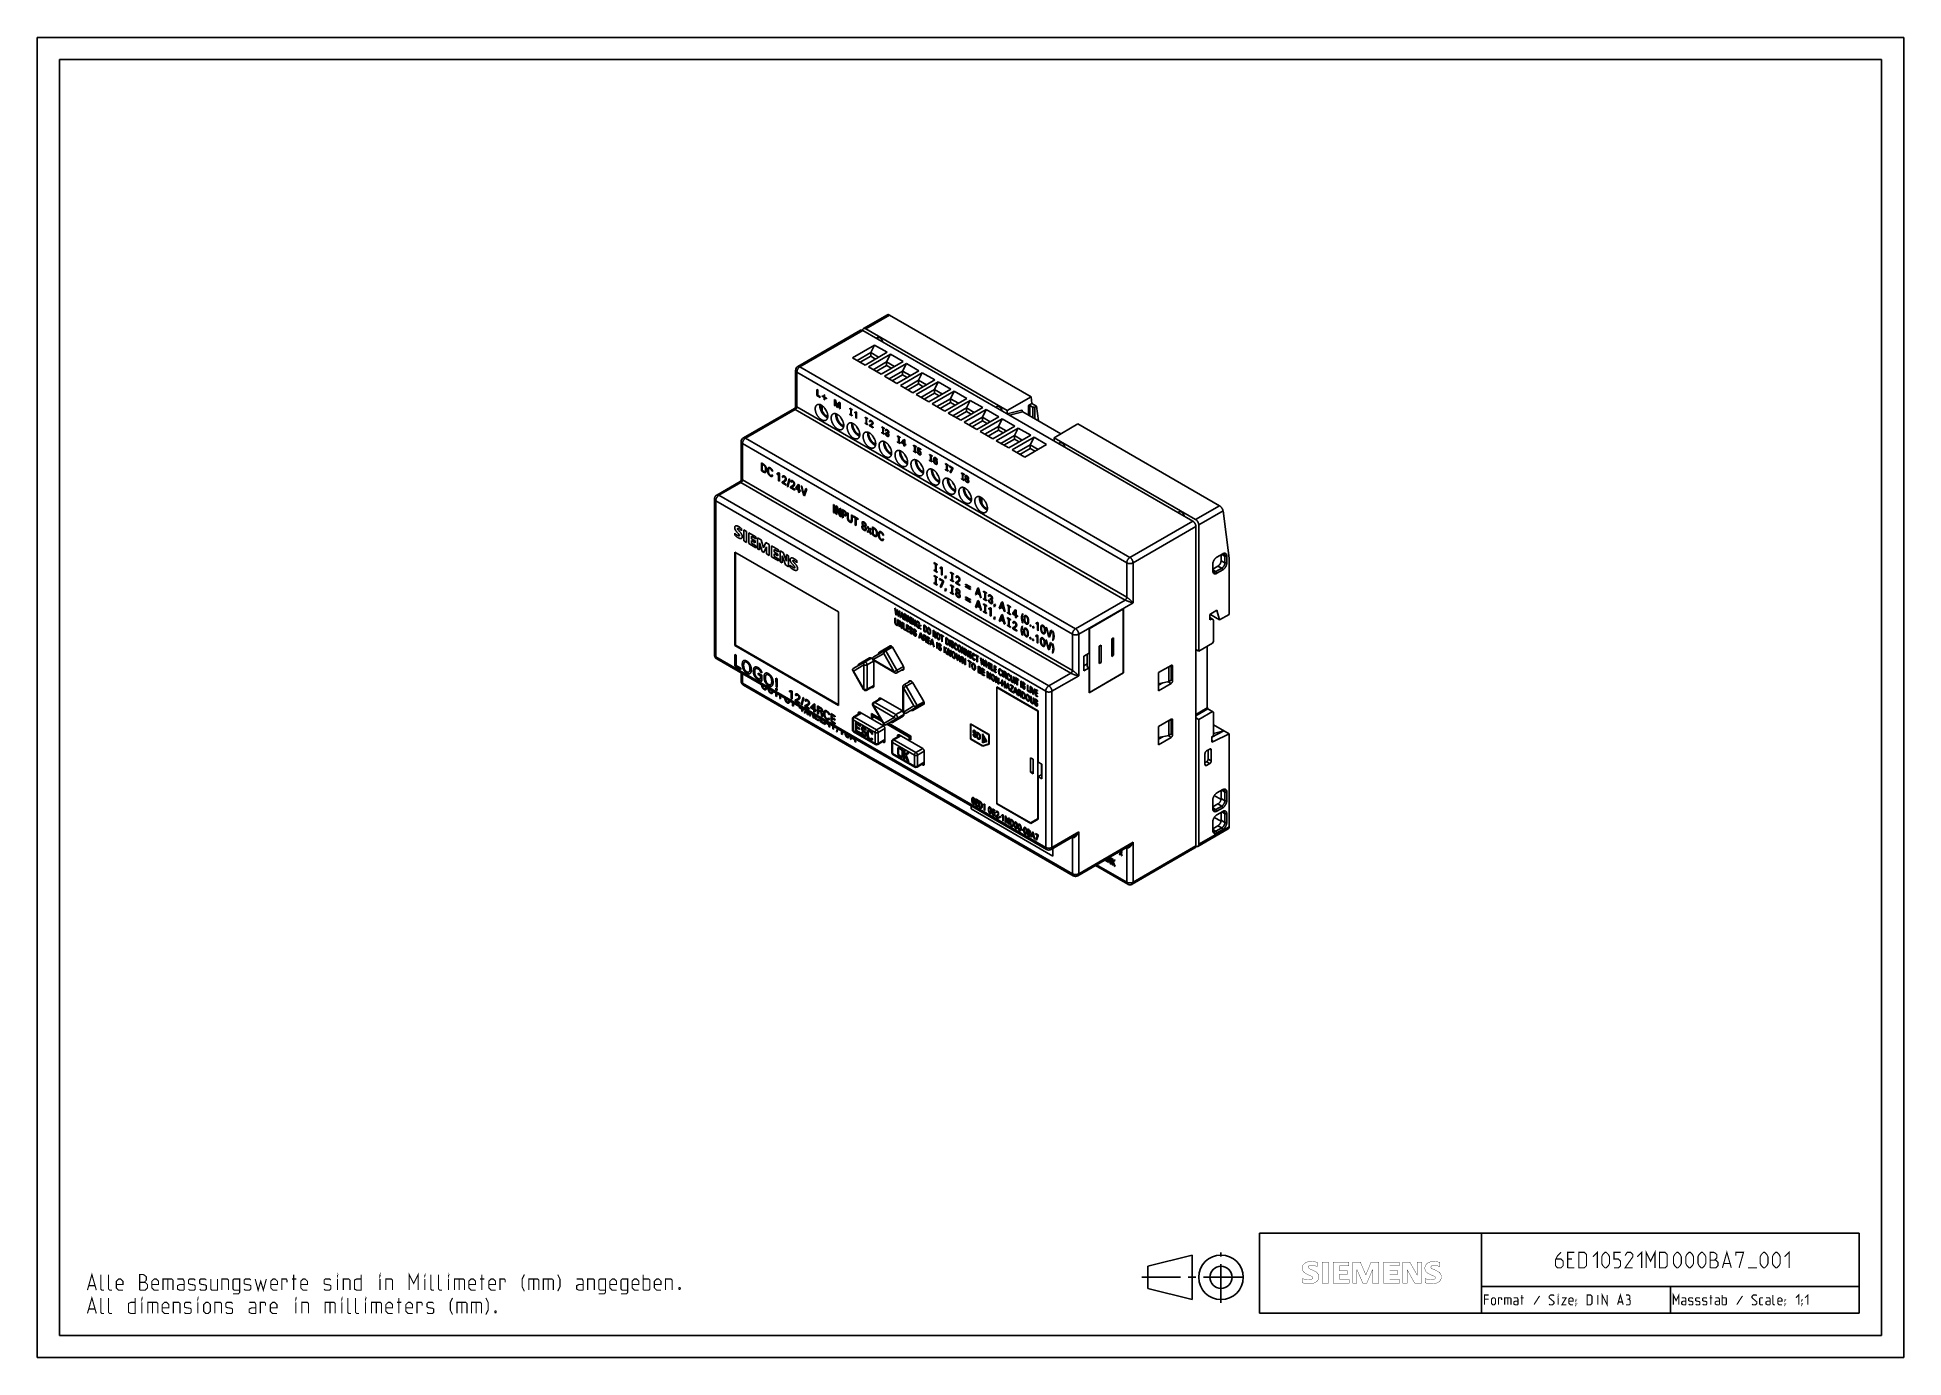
# Model space of a CAD drawing. Extents: x 0 to 420, y 0 to 297.
import ezdxf

# ---------------------------------------------------------------- set-up
doc = ezdxf.new("R2010")
doc.units = 0
doc.header["$LTSCALE"] = 23.1
doc.linetypes.add('CENTER', pattern=[0.6, 0.375, -0.075, 0.075, -0.075])
doc.layers.get('0').update_dxf_attribs({"linetype": 'CONTINUOUS'})
for name, color, linetype in [('40000_ISO', 7, 'CONTINUOUS'), ('90000_FRAME', 7, 'CONTINUOUS'), ('91000_TIP', 7, 'CONTINUOUS')]:
    doc.layers.add(name, color=color, linetype=linetype)

msp = doc.modelspace()

# ---------------------------------------------------------------- linework, layer by layer
at = {"color": 7, "linetype": 'CONTINUOUS'}
for p, q in [((0, 0), (0, 297)), ((0, 297), (420, 297)), ((420, 0), (420, 297)), ((367.5, 10), (367.5, 16)), ((0, 0), (420, 0))]:
    msp.add_line(p, q, dxfattribs=at)
at = {"color": 7, "linetype": 'CONTINUOUS', "const_width": 0.25}
for points in [[(325.66, 11.9), (325.66, 14.1), (326.6, 14.1)], [(326.6, 13.16), (325.66, 13.16)], [(327.23, 12.21), (327.23, 13.16), (327.55, 13.47), (327.86, 13.47), (328.17, 13.16), (328.17, 12.21), (327.86, 11.9), (327.55, 11.9), (327.23, 12.21)], [(328.8, 11.9), (328.8, 13.47), (329.43, 13.47), (329.54, 13.31), (329.54, 13)], [(330.22, 11.9), (330.22, 13.47), (331.47, 13.47), (331.63, 13.31), (331.63, 11.9)], [(330.9, 13.47), (330.9, 11.9)], [(333.2, 11.9), (333.2, 13.16), (333.05, 13.47), (332.26, 13.47)], [(333.2, 11.9), (332.57, 11.9), (332.26, 12.06), (332.26, 12.53), (332.57, 12.69), (333.2, 12.69)], [(333.83, 13.47), (334.46, 13.47)], [(334.09, 11.9), (334.09, 14.1)], [(338.07, 13.89), (336.82, 11.95)], [(340.22, 12.06), (340.38, 11.9), (341.01, 11.9), (341.32, 12.21), (341.32, 12.53), (340.22, 13.47), (340.22, 13.79), (340.54, 14.1), (341.16, 14.1), (341.32, 13.94)], [(342.26, 13.94), (342.26, 14.1), (342.32, 14.1), (342.26, 13.94)], [(342.26, 11.9), (342.26, 13.47)], [(343.1, 13.47), (344.05, 13.47), (343.1, 11.9), (344.05, 11.9)], [(345.62, 11.9), (344.99, 11.9), (344.67, 12.21), (344.67, 13.16), (344.99, 13.47), (345.3, 13.47), (345.62, 13.16), (345.62, 12.69), (344.67, 12.69)], [(346.25, 12.84), (346.25, 13), (346.35, 13), (346.25, 12.84)], [(348.76, 11.9), (348.76, 14.1), (349.55, 14.1), (349.86, 13.79), (349.86, 12.21), (349.55, 11.9), (348.76, 11.9)], [(351.17, 11.9), (351.17, 14.1)], [(352.16, 11.9), (352.16, 14.1), (353.26, 11.9), (353.26, 14.1)], [(355.62, 11.9), (356.25, 14.1), (356.88, 11.9)], [(355.83, 12.53), (356.67, 12.53)], [(358.14, 13.16), (358.4, 13.31), (358.4, 13.79), (358.14, 14.1), (357.51, 14.1)], [(357.51, 11.9), (358.29, 11.9), (358.45, 12.06), (358.45, 12.84), (358.14, 13.16), (357.82, 13.16)], [(368.16, 11.9), (368.16, 14.1), (368.79, 12.84), (369.42, 14.1), (369.42, 11.9)], [(370.99, 11.9), (370.99, 13.16), (370.83, 13.47), (370.05, 13.47)], [(370.99, 11.9), (370.36, 11.9), (370.05, 12.06), (370.05, 12.53), (370.36, 12.69), (370.99, 12.69)], [(371.62, 12.06), (371.77, 11.9), (372.4, 11.9), (372.56, 12.06), (372.56, 12.53), (372.4, 12.63), (371.77, 12.74), (371.62, 12.84), (371.62, 13.31), (371.77, 13.47), (372.4, 13.47), (372.56, 13.31)], [(373.19, 12.06), (373.35, 11.9), (373.97, 11.9), (374.13, 12.06), (374.13, 12.53), (373.97, 12.63), (373.35, 12.74), (373.19, 12.84), (373.19, 13.31), (373.35, 13.47), (373.97, 13.47), (374.13, 13.31)], [(374.76, 12.06), (374.92, 11.9), (375.55, 11.9), (375.7, 12.06), (375.7, 12.53), (375.55, 12.63), (374.92, 12.74), (374.76, 12.84), (374.76, 13.31), (374.92, 13.47), (375.55, 13.47), (375.7, 13.31)], [(376.33, 13.47), (376.96, 13.47)], [(376.59, 11.9), (376.59, 14.1)], [(378.53, 11.9), (378.53, 13.16), (378.37, 13.47), (377.59, 13.47)], [(378.53, 11.9), (377.9, 11.9), (377.59, 12.06), (377.59, 12.53), (377.9, 12.69), (378.53, 12.69)], [(379.16, 11.9), (379.16, 14.1)], [(379.16, 13.47), (379.95, 13.47), (380.1, 13.31), (380.1, 12.06), (379.95, 11.9), (379.16, 11.9)], [(383.72, 13.89), (382.46, 11.95)], [(385.86, 12.06), (386.02, 11.9), (386.65, 11.9), (386.96, 12.21), (386.96, 12.53), (385.86, 13.47), (385.86, 13.79), (386.18, 14.1), (386.81, 14.1), (386.96, 13.94)], [(388.38, 11.9), (387.75, 11.9), (387.59, 12.06), (387.59, 13.31), (387.75, 13.47), (388.38, 13.47)], [(389.95, 11.9), (389.95, 13.16), (389.79, 13.47), (389.01, 13.47)], [(389.95, 11.9), (389.32, 11.9), (389.01, 12.06), (389.01, 12.53), (389.32, 12.69), (389.95, 12.69)], [(391.05, 11.9), (390.74, 11.9), (390.58, 12.06), (390.58, 14.1)], [(392.62, 11.9), (391.99, 11.9), (391.68, 12.21), (391.68, 13.16), (391.99, 13.47), (392.31, 13.47), (392.62, 13.16), (392.62, 12.69), (391.68, 12.69)], [(393.25, 12.84), (393.25, 13), (393.36, 13), (393.25, 12.84)], [(395.76, 13.47), (396.39, 14.1), (396.39, 11.9)], [(397.02, 12.84), (397.02, 13), (397.13, 13), (397.02, 12.84)], [(397.81, 13.47), (398.44, 14.1), (398.44, 11.9)], [(346.25, 11.9), (346.25, 12.06), (346.35, 12.06), (346.25, 11.9)], [(393.25, 11.9), (393.25, 12.06), (393.36, 12.06), (393.25, 11.9)], [(397.02, 11.9), (397.02, 12.06), (397.13, 12.06), (397.02, 11.9)]]:
    msp.add_lwpolyline(points, dxfattribs=at)
at = {"layer": '40000_ISO', "color": 7, "linetype": 'CONTINUOUS'}
for p, q in [((171.13, 222.94), (185.27, 231.1)), ((171.63, 222.89), (185.77, 231.05)), ((260.02, 188.19), (185.77, 231.05)), ((185.91, 231.47), (191.3, 234.58)), ((186.41, 231.42), (191.77, 234.52)), ((218.26, 213.03), (186.41, 231.42)), ((223.63, 216.13), (191.77, 234.52)), ((188.39, 227.79), (183.44, 224.93)), ((187.54, 226.07), (188.39, 227.79)), ((191.21, 226.15), (188.39, 227.79)), ((189.09, 229.47), (188.8, 229.3)), ((171.63, 222.89), (245.87, 180.02)), ((183.44, 224.93), (186.26, 223.29)), ((187.54, 226.07), (184.5, 224.32)), ((187.54, 225.25), (185.2, 223.91)), ((186.26, 223.29), (191.21, 226.15)), ((191.98, 225.71), (187.03, 222.85)), ((187.03, 222.85), (189.86, 221.22)), ((187.54, 226.07), (187.54, 225.25)), ((189.3, 225.05), (187.54, 226.07)), ((188.6, 224.64), (187.54, 225.25)), ((191.13, 224), (188.09, 222.24)), ((188.44, 224.55), (188.48, 224.71)), ((191.13, 223.18), (188.8, 221.83)), ((189.86, 221.22), (194.81, 224.08)), ((195.57, 223.64), (190.62, 220.78)), ((191.13, 224), (191.98, 225.71)), ((191.13, 224), (191.13, 223.18)), ((192.9, 222.98), (191.13, 224)), ((192.19, 222.57), (191.13, 223.18)), ((194.81, 224.08), (191.98, 225.71)), ((192.03, 222.47), (192.07, 222.64)), ((194.72, 221.92), (195.57, 223.64)), ((198.4, 222), (195.57, 223.64)), ((170.63, 213.95), (170.63, 222.07)), ((170.92, 213.9), (170.92, 221.66)), ((170.92, 221.66), (245.17, 178.8)), ((190.62, 220.78), (193.45, 219.15)), ((194.72, 221.92), (191.68, 220.17)), ((194.72, 221.11), (192.39, 219.76)), ((193.45, 219.15), (198.4, 222)), ((199.16, 221.56), (194.21, 218.71)), ((194.21, 218.71), (197.04, 217.07)), ((194.72, 221.92), (194.72, 221.11)), ((196.49, 220.9), (194.72, 221.92)), ((195.78, 220.49), (194.72, 221.11)), ((198.31, 219.85), (195.27, 218.09)), ((195.62, 220.4), (195.66, 220.56)), ((198.31, 219.03), (195.98, 217.69)), ((197.04, 217.07), (201.99, 219.93)), ((202.75, 219.49), (197.8, 216.63)), ((198.31, 219.85), (199.16, 221.56)), ((198.31, 219.85), (198.31, 219.03)), ((200.08, 218.83), (198.31, 219.85)), ((199.37, 218.42), (198.31, 219.03)), ((201.99, 219.93), (199.16, 221.56)), ((199.21, 218.33), (199.26, 218.49)), ((201.91, 217.78), (202.75, 219.49)), ((205.58, 217.86), (202.75, 219.49)), ((175.45, 216.44), (175.45, 217.82)), ((175.45, 217.82), (175.61, 217.73)), ((176.18, 216.01), (175.45, 216.44)), ((175.61, 217.73), (175.61, 216.5)), ((175.61, 216.5), (176.18, 216.17)), ((176.18, 216.17), (176.18, 216.01)), ((176.63, 216.25), (176.63, 216.37)), ((176.63, 216.37), (177.07, 216.11)), ((177.07, 216), (176.63, 216.25)), ((177.07, 216.11), (177.07, 216.62)), ((177.07, 216.62), (177.17, 216.56)), ((177.07, 215.49), (177.07, 216)), ((177.17, 215.43), (177.07, 215.49)), ((177.17, 216.56), (177.17, 216.05)), ((177.17, 216.05), (177.61, 215.8)), ((177.17, 215.94), (177.17, 215.43)), ((177.61, 215.68), (177.17, 215.94)), ((177.61, 215.8), (177.61, 215.68)), ((179.38, 214.16), (179.38, 215.55)), ((179.38, 215.55), (179.65, 215.4)), ((179.55, 215.31), (179.55, 214.07)), ((179.94, 213.84), (179.55, 215.31)), ((179.65, 215.4), (180.03, 214.02)), ((180.03, 214.02), (180.39, 214.97)), ((180.5, 214.76), (180.11, 213.74)), ((180.39, 214.97), (180.66, 214.81)), ((180.5, 213.52), (180.5, 214.76)), ((180.66, 214.81), (180.66, 213.43)), ((197.8, 216.63), (200.63, 215)), ((201.91, 217.78), (198.86, 216.02)), ((201.91, 216.96), (199.57, 215.61)), ((200.63, 215), (205.58, 217.86)), ((206.35, 217.42), (201.4, 214.56)), ((201.4, 214.56), (204.22, 212.93)), ((201.91, 217.78), (201.91, 216.96)), ((203.67, 216.75), (201.91, 217.78)), ((202.97, 216.35), (201.91, 216.96)), ((205.5, 215.7), (202.46, 213.95)), ((202.8, 216.25), (202.85, 216.41)), ((205.5, 214.88), (203.16, 213.54)), ((204.22, 212.93), (209.17, 215.78)), ((209.94, 215.34), (204.99, 212.48)), ((205.5, 215.7), (206.35, 217.42)), ((205.5, 215.7), (205.5, 214.88)), ((207.27, 214.68), (205.5, 215.7)), ((206.56, 214.27), (205.5, 214.88)), ((209.17, 215.78), (206.35, 217.42)), ((206.4, 214.18), (206.44, 214.34)), ((209.09, 213.63), (209.94, 215.34)), ((212.77, 213.71), (209.94, 215.34)), ((218.26, 213.03), (223.63, 216.13)), ((223.07, 214.17), (223.83, 214.61)), ((223.63, 216.13), (223.83, 214.61)), ((223.83, 214.61), (224.85, 214.02)), ((158.89, 206.89), (170.38, 213.52)), ((159.39, 206.84), (170.57, 213.29)), ((170.39, 213.53), (170.38, 213.52)), ((170.42, 213.55), (170.39, 213.53)), ((170.44, 213.56), (170.42, 213.55)), ((170.46, 213.58), (170.44, 213.56)), ((170.48, 213.6), (170.46, 213.58)), ((170.5, 213.62), (170.48, 213.6)), ((170.52, 213.65), (170.5, 213.62)), ((170.54, 213.67), (170.52, 213.65)), ((170.55, 213.69), (170.54, 213.67)), ((170.57, 213.72), (170.55, 213.69)), ((170.58, 213.74), (170.57, 213.72)), ((244.81, 170.43), (170.57, 213.29)), ((170.59, 213.77), (170.58, 213.74)), ((170.6, 213.8), (170.59, 213.77)), ((170.61, 213.82), (170.6, 213.8)), ((170.62, 213.85), (170.61, 213.82)), ((170.63, 213.94), (170.62, 213.91)), ((170.62, 213.91), (170.62, 213.88)), ((170.62, 213.88), (170.62, 213.85)), ((170.63, 213.95), (170.63, 213.94)), ((245.17, 171.04), (170.92, 213.9)), ((176.63, 212.96), (176.65, 212.97)), ((176.65, 214.13), (176.65, 212.92)), ((177.88, 211.68), (177.31, 212.01)), ((179.55, 214.07), (179.38, 214.16)), ((180.11, 213.74), (179.94, 213.84)), ((180.66, 213.43), (180.5, 213.52)), ((182.83, 213.56), (182.83, 213.44)), ((183.39, 213.24), (182.83, 213.56)), ((183.39, 213.19), (182.83, 213.52)), ((183.39, 213.15), (182.83, 213.48)), ((182.83, 213.44), (183.39, 213.11)), ((182.83, 212.3), (182.83, 212.17)), ((183.39, 211.97), (182.83, 212.3)), ((182.83, 212.26), (183.39, 211.93)), ((183.39, 211.89), (182.83, 212.21)), ((182.83, 212.17), (183.39, 211.85)), ((183.06, 213.31), (183.06, 212.16)), ((183.09, 213.29), (183.09, 212.14)), ((183.13, 213.27), (183.13, 212.12)), ((183.16, 212.1), (183.16, 213.25)), ((183.39, 213.11), (183.39, 213.24)), ((183.39, 211.85), (183.39, 211.97)), ((183.94, 212.52), (183.94, 212.7)), ((184.21, 211.38), (184.21, 212.54)), ((184.37, 211.28), (184.21, 211.38)), ((184.23, 212.74), (184.37, 212.66)), ((184.37, 212.66), (184.37, 211.28)), ((186.28, 211.57), (186.28, 211.45)), ((186.84, 211.24), (186.28, 211.57)), ((186.84, 211.2), (186.28, 211.53)), ((186.84, 211.16), (186.28, 211.49)), ((186.28, 211.45), (186.84, 211.12)), ((186.28, 210.3), (186.28, 210.18)), ((186.84, 209.98), (186.28, 210.3)), ((186.28, 210.26), (186.84, 209.94)), ((186.84, 209.9), (186.28, 210.22)), ((186.28, 210.18), (186.84, 209.86)), ((186.51, 211.31), (186.51, 210.17)), ((186.54, 211.29), (186.54, 210.15)), ((186.58, 211.27), (186.58, 210.13)), ((186.61, 211.25), (186.61, 210.11)), ((186.84, 211.12), (186.84, 211.24)), ((187.46, 210.51), (187.3, 210.6)), ((204.99, 212.48), (207.82, 210.85)), ((209.09, 213.63), (206.05, 211.87)), ((209.09, 212.81), (206.76, 211.46)), ((207.82, 210.85), (212.77, 213.71)), ((213.53, 213.27), (208.58, 210.41)), ((208.58, 210.41), (211.41, 208.78)), ((209.09, 213.63), (209.09, 212.81)), ((210.86, 212.61), (209.09, 213.63)), ((210.15, 212.2), (209.09, 212.81)), ((212.68, 211.55), (209.64, 209.8)), ((209.99, 212.1), (210.03, 212.27)), ((212.68, 210.74), (210.35, 209.39)), ((211.41, 208.78), (216.36, 211.64)), ((217.12, 211.19), (212.17, 208.34)), ((212.68, 211.55), (213.53, 213.27)), ((212.68, 211.55), (212.68, 210.74)), ((214.45, 210.53), (212.68, 211.55)), ((213.74, 210.12), (212.68, 210.74)), ((216.36, 211.64), (213.53, 213.27)), ((213.58, 210.03), (213.63, 210.19)), ((215.96, 213.95), (215.67, 213.79)), ((216.27, 209.48), (217.12, 211.19)), ((219.95, 209.56), (217.12, 211.19)), ((221.58, 213.16), (218.26, 212.3)), ((218.26, 212.3), (218.26, 213.03)), ((218.26, 212.29), (218.26, 212.3)), ((221.8, 212.78), (218.77, 212)), ((221.8, 212.78), (230.35, 207.84)), ((223.07, 214.17), (223.07, 212.05)), ((223.35, 214.17), (223.35, 211.88)), ((223.35, 214.17), (224.02, 213.78)), ((224.02, 211.5), (224.02, 213.78)), ((224.02, 213.78), (224.45, 213.78)), ((224.85, 214.02), (224.45, 213.78)), ((224.45, 211.25), (224.45, 213.78)), ((224.85, 214.02), (225.28, 210.77)), ((234.16, 210.04), (228.8, 206.94)), ((266.02, 191.65), (234.16, 210.04)), ((158.39, 197.5), (158.39, 206.03)), ((233.64, 163.98), (159.39, 206.84)), ((181.47, 209.61), (180.9, 209.94)), ((181.04, 209.8), (181.07, 209.84)), ((185.06, 207.53), (184.49, 207.87)), ((185.03, 207.56), (184.93, 207.5)), ((186.84, 209.86), (186.84, 209.98)), ((187.25, 209.62), (187.25, 209.78)), ((188.08, 209.14), (187.25, 209.62)), ((187.45, 209.66), (188.08, 209.29)), ((188.08, 209.29), (188.08, 209.14)), ((190.01, 209.41), (190.01, 209.29)), ((190.58, 209.09), (190.01, 209.41)), ((190.58, 209.05), (190.01, 209.37)), ((190.58, 209.01), (190.01, 209.33)), ((190.01, 209.29), (190.58, 208.97)), ((190.01, 208.15), (190.01, 208.03)), ((190.58, 207.82), (190.01, 208.15)), ((190.01, 208.11), (190.58, 207.78)), ((190.58, 207.74), (190.01, 208.07)), ((190.01, 208.03), (190.58, 207.7)), ((190.24, 209.16), (190.24, 208.02)), ((190.28, 209.14), (190.28, 208)), ((190.31, 209.12), (190.31, 207.98)), ((190.35, 207.95), (190.35, 209.1)), ((190.58, 208.97), (190.58, 209.09)), ((190.58, 207.7), (190.58, 207.82)), ((190.79, 207.96), (190.95, 207.86)), ((190.98, 208.49), (190.82, 208.58)), ((191.13, 208.01), (191.13, 208.17)), ((191.13, 208.17), (191.18, 208.14)), ((191.2, 207.97), (191.13, 208.01)), ((193.6, 207.34), (193.6, 207.22)), ((194.17, 207.01), (193.6, 207.34)), ((194.17, 206.97), (193.6, 207.3)), ((194.17, 206.93), (193.6, 207.26)), ((193.6, 207.22), (194.17, 206.89)), ((193.6, 206.07), (193.6, 205.95)), ((194.17, 205.75), (193.6, 206.07)), ((193.6, 206.03), (194.17, 205.71)), ((194.17, 205.67), (193.6, 205.99)), ((193.6, 205.95), (194.17, 205.63)), ((193.83, 207.09), (193.83, 205.94)), ((193.87, 207.06), (193.87, 205.92)), ((193.9, 207.04), (193.9, 205.9)), ((193.94, 205.88), (193.94, 207.02)), ((194.17, 206.89), (194.17, 207.01)), ((194.47, 205.97), (195, 206.54)), ((194.47, 205.8), (194.47, 205.97)), ((195.03, 205.48), (194.47, 205.8)), ((195.03, 206.32), (194.61, 205.87)), ((194.61, 205.87), (195.03, 205.63)), ((195, 206.54), (195.19, 206.43)), ((195.03, 205.63), (195.03, 206.32)), ((195.19, 206.43), (195.19, 205.54)), ((212.17, 208.34), (215, 206.7)), ((216.27, 209.48), (213.23, 207.72)), ((216.27, 208.66), (213.94, 207.32)), ((215, 206.7), (219.95, 209.56)), ((220.71, 209.12), (215.76, 206.26)), ((215.76, 206.26), (218.59, 204.63)), ((216.27, 209.48), (216.27, 208.66)), ((218.04, 208.46), (216.27, 209.48)), ((217.33, 208.05), (216.27, 208.66)), ((219.87, 207.41), (216.83, 205.65)), ((217.17, 207.96), (217.22, 208.12)), ((219.87, 206.59), (217.53, 205.24)), ((218.59, 204.63), (223.54, 207.49)), ((224.31, 207.05), (219.36, 204.19)), ((219.87, 207.41), (220.71, 209.12)), ((219.87, 207.41), (219.87, 206.59)), ((221.63, 206.39), (219.87, 207.41)), ((220.93, 205.98), (219.87, 206.59)), ((223.54, 207.49), (220.71, 209.12)), ((220.76, 205.88), (220.81, 206.04)), ((223.46, 205.33), (224.31, 207.05)), ((227.13, 205.41), (224.31, 207.05)), ((228.8, 206.22), (228.8, 206.94)), ((260.65, 188.55), (228.8, 206.94)), ((228.8, 206.22), (228.8, 206.21)), ((158.69, 197.45), (158.69, 205.62)), ((232.93, 162.75), (158.69, 205.62)), ((188.66, 205.46), (188.08, 205.79)), ((192.25, 203.39), (191.68, 203.72)), ((194.17, 205.63), (194.17, 205.75)), ((195.03, 205.13), (195.03, 205.48)), ((195.19, 205.04), (195.03, 205.13)), ((195.19, 205.54), (195.41, 205.41)), ((195.19, 205.39), (195.19, 205.04)), ((195.41, 205.25), (195.19, 205.39)), ((195.84, 201.31), (195.27, 201.64)), ((195.41, 205.41), (195.41, 205.25)), ((197.2, 205.27), (197.2, 205.14)), ((197.76, 204.94), (197.2, 205.27)), ((197.76, 204.9), (197.2, 205.23)), ((197.76, 204.86), (197.2, 205.18)), ((197.2, 205.14), (197.76, 204.82)), ((197.2, 204), (197.2, 203.88)), ((197.76, 203.67), (197.2, 204)), ((197.2, 203.96), (197.76, 203.63)), ((197.76, 203.59), (197.2, 203.92)), ((197.2, 203.88), (197.76, 203.55)), ((197.43, 205.01), (197.43, 203.87)), ((197.46, 204.99), (197.46, 203.85)), ((197.5, 204.97), (197.5, 203.83)), ((197.53, 203.81), (197.53, 204.95)), ((197.76, 204.82), (197.76, 204.94)), ((197.76, 203.55), (197.76, 203.67)), ((198.06, 203.74), (198.22, 203.64)), ((198.09, 203.93), (198.1, 204.74)), ((198.25, 203.84), (198.09, 203.93)), ((198.1, 204.74), (198.79, 204.34)), ((198.25, 204.5), (198.24, 204.06)), ((198.79, 204.19), (198.25, 204.5)), ((198.79, 204.34), (198.79, 204.19)), ((200.79, 203.19), (200.79, 203.07)), ((201.35, 202.87), (200.79, 203.19)), ((201.35, 202.83), (200.79, 203.15)), ((201.35, 202.78), (200.79, 203.11)), ((200.79, 203.07), (201.35, 202.74)), ((200.79, 201.93), (200.79, 201.8)), ((201.35, 201.6), (200.79, 201.93)), ((200.79, 201.89), (201.35, 201.56)), ((201.35, 201.52), (200.79, 201.85)), ((200.79, 201.8), (201.35, 201.48)), ((201.02, 202.94), (201.02, 201.79)), ((201.05, 202.92), (201.05, 201.77)), ((201.09, 202.9), (201.09, 201.75)), ((201.12, 201.73), (201.12, 202.88)), ((201.35, 202.74), (201.35, 202.87)), ((201.35, 201.48), (201.35, 201.6)), ((202.51, 201.85), (202.35, 201.94)), ((219.36, 204.19), (222.19, 202.56)), ((223.46, 205.33), (220.42, 203.58)), ((223.46, 204.52), (221.12, 203.17)), ((222.19, 202.56), (227.13, 205.41)), ((223.46, 205.33), (223.46, 204.52)), ((225.23, 204.31), (223.46, 205.33)), ((224.52, 203.9), (223.46, 204.52)), ((224.36, 203.81), (224.4, 203.97)), ((230.1, 205.79), (229.81, 205.62)), ((158.39, 197.43), (158.38, 197.4)), ((158.39, 197.5), (158.39, 197.48)), ((158.39, 197.48), (158.39, 197.46)), ((158.39, 197.46), (158.39, 197.43)), ((232.93, 154.59), (158.69, 197.45)), ((162.96, 199.47), (162.96, 201.27)), ((162.96, 201.27), (163.39, 201.02)), ((163.43, 199.2), (162.96, 199.47)), ((163.15, 200.96), (163.15, 199.57)), ((163.39, 200.82), (163.15, 200.96)), ((163.15, 199.57), (163.43, 199.41)), ((165.46, 199.35), (165.27, 199.46)), ((165.27, 198.62), (165.46, 198.51)), ((166.52, 198.7), (166.52, 198.93)), ((166.82, 197.25), (166.82, 198.76)), ((166.85, 199.02), (167, 198.93)), ((167, 198.93), (167, 197.14)), ((167.85, 197.96), (167.68, 198.06)), ((168.78, 195.98), (169.21, 197.66)), ((169.32, 197.6), (168.89, 195.92)), ((169.21, 197.66), (169.32, 197.6)), ((199.43, 199.24), (198.86, 199.57)), ((203.03, 197.17), (202.45, 197.5)), ((204.38, 201.12), (204.38, 201)), ((204.95, 200.79), (204.38, 201.12)), ((204.95, 200.75), (204.38, 201.08)), ((204.95, 200.71), (204.38, 201.04)), ((204.38, 201), (204.95, 200.67)), ((204.38, 199.85), (204.38, 199.73)), ((204.95, 199.53), (204.38, 199.85)), ((204.38, 199.81), (204.95, 199.49)), ((204.95, 199.44), (204.38, 199.77)), ((204.38, 199.73), (204.95, 199.4)), ((204.61, 200.86), (204.61, 199.72)), ((204.65, 200.84), (204.65, 199.7)), ((204.68, 200.82), (204.68, 199.68)), ((204.72, 199.66), (204.72, 200.8)), ((204.95, 200.67), (204.95, 200.79)), ((204.95, 199.4), (204.95, 199.53)), ((205.2, 200.49), (205.2, 200.65)), ((205.2, 200.65), (206.02, 200.17)), ((205.85, 200.12), (205.2, 200.49)), ((205.36, 199.16), (205.85, 200.12)), ((205.56, 199.05), (205.36, 199.16)), ((206.02, 200), (205.56, 199.05)), ((206.02, 200.17), (206.02, 200)), ((207.97, 199.04), (207.97, 198.92)), ((208.54, 198.72), (207.97, 199.04)), ((208.54, 198.68), (207.97, 199)), ((208.54, 198.64), (207.97, 198.96)), ((207.97, 198.92), (208.54, 198.6)), ((207.97, 197.78), (207.97, 197.66)), ((208.54, 197.45), (207.97, 197.78)), ((207.97, 197.74), (208.54, 197.41)), ((208.54, 197.37), (207.97, 197.7)), ((207.97, 197.66), (208.54, 197.33)), ((208.2, 198.79), (208.2, 197.65)), ((208.24, 198.77), (208.24, 197.63)), ((208.27, 198.75), (208.27, 197.61)), ((208.31, 197.59), (208.31, 198.73)), ((208.54, 198.6), (208.54, 198.72)), ((208.54, 197.33), (208.54, 197.45)), ((152.88, 194.03), (158.14, 197.07)), ((153.38, 193.98), (158.33, 196.84)), ((227.63, 151.12), (153.38, 193.98)), ((158.16, 197.08), (158.14, 197.07)), ((158.18, 197.09), (158.16, 197.08)), ((158.21, 197.11), (158.18, 197.09)), ((158.23, 197.13), (158.21, 197.11)), ((158.25, 197.15), (158.23, 197.13)), ((158.27, 197.17), (158.25, 197.15)), ((158.29, 197.19), (158.27, 197.17)), ((158.3, 197.22), (158.29, 197.19)), ((158.32, 197.24), (158.3, 197.22)), ((158.33, 197.26), (158.32, 197.24)), ((158.35, 197.29), (158.33, 197.26)), ((232.58, 153.97), (158.33, 196.84)), ((158.36, 197.32), (158.35, 197.29)), ((158.37, 197.34), (158.36, 197.32)), ((158.38, 197.37), (158.37, 197.34)), ((158.38, 197.4), (158.38, 197.37)), ((167, 197.14), (166.82, 197.25)), ((167.62, 196.79), (167.62, 197)), ((168.55, 196.25), (167.62, 196.79)), ((167.84, 196.85), (168.55, 196.44)), ((168.55, 196.44), (168.55, 196.25)), ((168.89, 195.92), (168.78, 195.98)), ((169.5, 195.7), (169.5, 195.91)), ((170.44, 195.16), (169.5, 195.7)), ((169.74, 196.88), (169.56, 196.98)), ((169.73, 195.77), (170.44, 195.35)), ((170.44, 195.35), (170.44, 195.16)), ((170.67, 195.69), (171.26, 196.48)), ((170.67, 195.48), (170.67, 195.69)), ((171.3, 195.11), (170.67, 195.48)), ((171.3, 196.2), (170.82, 195.58)), ((170.82, 195.58), (171.3, 195.31)), ((171.26, 196.48), (171.48, 196.36)), ((171.3, 195.31), (171.3, 196.2)), ((171.3, 194.66), (171.3, 195.11)), ((171.48, 194.56), (171.3, 194.66)), ((171.48, 196.36), (171.48, 195.2)), ((171.48, 195.2), (171.73, 195.06)), ((171.48, 195.01), (171.48, 194.56)), ((171.73, 194.86), (171.48, 195.01)), ((171.73, 195.06), (171.73, 194.86)), ((172.41, 194.02), (171.87, 196.13)), ((171.87, 196.13), (172.07, 196.01)), ((172.07, 196.01), (172.51, 194.2)), ((172.61, 193.9), (172.41, 194.02)), ((172.51, 194.2), (172.95, 195.5)), ((173.15, 195.39), (172.61, 193.9)), ((172.95, 195.5), (173.15, 195.39)), ((206.62, 195.09), (206.04, 195.42)), ((210.21, 193.02), (209.64, 193.35)), ((212.58, 192.18), (212.58, 193.39)), ((152.38, 193.17), (152.38, 158.05)), ((152.68, 192.76), (152.68, 157.65)), ((226.92, 149.89), (152.68, 192.76)), ((179.19, 190.1), (179.19, 191.9)), ((179.19, 191.9), (179.38, 191.79)), ((179.38, 190), (179.19, 190.1)), ((179.38, 191.79), (179.38, 190)), ((179.72, 189.8), (179.72, 191.6)), ((179.72, 191.6), (179.96, 191.46)), ((179.9, 189.69), (179.72, 189.8)), ((179.9, 191.18), (179.9, 189.69)), ((180.56, 189.32), (179.9, 191.18)), ((179.96, 191.46), (180.62, 189.57)), ((180.8, 189.17), (180.56, 189.32)), ((180.62, 189.57), (180.62, 191.08)), ((180.62, 191.08), (180.8, 190.97)), ((180.8, 190.97), (180.8, 189.17)), ((181.14, 188.98), (181.14, 190.78)), ((181.14, 190.78), (181.63, 190.49)), ((181.32, 190.47), (181.32, 189.84)), ((181.63, 190.29), (181.32, 190.47)), ((181.32, 189.84), (181.63, 189.66)), ((181.32, 189.64), (181.32, 188.88)), ((181.63, 189.46), (181.32, 189.64)), ((182.3, 188.99), (182.3, 190.11)), ((182.3, 190.11), (182.48, 190)), ((182.48, 190), (182.48, 188.94)), ((183.19, 188.53), (183.19, 189.6)), ((183.19, 189.6), (183.37, 189.49)), ((183.37, 189.49), (183.37, 188.37)), ((183.61, 189.15), (183.61, 189.35)), ((183.61, 189.35), (184.7, 188.72)), ((184.06, 188.89), (183.61, 189.15)), ((213.8, 190.94), (213.23, 191.27)), ((256.97, 190.28), (256.68, 190.11)), ((260.65, 188.55), (266.02, 191.65)), ((261.36, 187.33), (266.83, 190.48)), ((266.83, 190.48), (268.22, 179.86)), ((156.98, 184.98), (156.98, 185.45)), ((158.49, 186.48), (158.49, 186.01)), ((158.97, 186.23), (158.97, 183.77)), ((159.62, 185.85), (158.97, 186.23)), ((159.62, 183.39), (159.62, 185.85)), ((160.12, 183.11), (160.12, 185.56)), ((160.12, 185.56), (161.68, 184.66)), ((181.32, 188.88), (181.14, 188.98)), ((184.06, 187.29), (184.06, 188.89)), ((184.25, 187.19), (184.06, 187.29)), ((184.25, 188.78), (184.25, 187.19)), ((184.7, 188.52), (184.25, 188.78)), ((184.7, 188.72), (184.7, 188.52)), ((186.72, 185.76), (187.1, 186.18)), ((186.92, 185.64), (186.72, 185.76)), ((187.1, 186.18), (186.75, 187)), ((186.75, 187), (186.97, 186.86)), ((187.19, 185.99), (186.92, 185.64)), ((186.97, 186.86), (187.22, 186.26)), ((187.46, 185.33), (187.19, 185.99)), ((187.22, 186.26), (187.47, 186.58)), ((187.67, 186.46), (187.31, 186.07)), ((187.31, 186.07), (187.68, 185.2)), ((187.68, 185.2), (187.46, 185.33)), ((187.47, 186.58), (187.67, 186.46)), ((187.92, 185.07), (187.92, 186.86)), ((187.92, 186.86), (188.35, 186.61)), ((188.39, 184.8), (187.92, 185.07)), ((188.11, 186.55), (188.11, 185.16)), ((188.35, 186.41), (188.11, 186.55)), ((188.11, 185.16), (188.39, 185)), ((190.41, 184.95), (190.22, 185.06)), ((245.87, 180.02), (260.02, 188.19)), ((246.58, 178.8), (260.72, 186.96)), ((260.72, 115.11), (260.72, 186.96)), ((261.36, 158.91), (261.36, 187.33)), ((156.95, 181.22), (156.95, 160.16)), ((180.29, 167.75), (156.95, 181.22)), ((157.1, 160.4), (157.1, 181.06)), ((158.97, 183.77), (159.62, 183.39)), ((161.71, 182.19), (160.12, 183.11)), ((160.73, 184.77), (160.73, 184.19)), ((161.68, 184.22), (160.73, 184.77)), ((160.73, 184.19), (161.57, 183.71)), ((160.73, 183.8), (160.73, 183.2)), ((161.57, 183.32), (160.73, 183.8)), ((160.73, 183.2), (161.71, 182.64)), ((161.57, 183.71), (161.57, 183.32)), ((161.68, 184.66), (161.68, 184.22)), ((161.71, 182.64), (161.71, 182.19)), ((162.09, 181.97), (162.09, 184.43)), ((162.09, 184.43), (162.86, 183.98)), ((162.52, 181.72), (162.09, 181.97)), ((162.52, 183.29), (162.52, 181.72)), ((163.11, 181.36), (162.52, 183.29)), ((162.86, 183.98), (163.43, 182.17)), ((163.49, 181.13), (163.11, 181.36)), ((163.43, 182.17), (163.95, 183.36)), ((164.1, 182.4), (163.49, 181.13)), ((163.95, 183.36), (164.72, 182.91)), ((164.1, 180.81), (164.1, 182.4)), ((164.72, 180.46), (164.1, 180.81)), ((164.72, 182.91), (164.72, 180.46)), ((165.21, 180.17), (165.21, 182.62)), ((165.21, 182.62), (166.8, 181.71)), ((165.85, 181.81), (165.85, 181.24)), ((166.8, 181.27), (165.85, 181.81)), ((165.85, 181.24), (166.68, 180.76)), ((165.85, 180.85), (165.85, 180.25)), ((166.68, 180.36), (165.85, 180.85)), ((166.68, 180.76), (166.68, 180.36)), ((166.8, 181.71), (166.8, 181.27)), ((167.18, 179.03), (167.18, 181.49)), ((167.18, 181.49), (167.88, 181.08)), ((167.88, 181.08), (168.63, 179.14)), ((168.63, 179.14), (168.63, 180.65)), ((168.63, 180.65), (169.08, 180.39)), ((190.22, 184.21), (190.41, 184.1)), ((265.44, 180.07), (266.75, 180.83)), ((266.4, 179.28), (266.4, 180.62)), ((267.25, 180.3), (266.54, 180.7)), ((166.82, 179.24), (165.21, 180.17)), ((165.85, 180.25), (166.82, 179.68)), ((166.82, 179.68), (166.82, 179.24)), ((167.61, 178.78), (167.18, 179.03)), ((167.61, 180.35), (167.61, 178.78)), ((168.38, 178.34), (167.61, 180.35)), ((169.08, 177.93), (168.38, 178.34)), ((169.08, 180.39), (169.08, 177.93)), ((169.44, 177.78), (169.44, 178.25)), ((170.94, 179.29), (170.94, 178.82)), ((201.82, 178.84), (201.82, 178.67)), ((202.53, 178.43), (201.82, 178.84)), ((202.53, 178.39), (201.82, 178.8)), ((202.53, 178.35), (201.82, 178.75)), ((201.82, 178.71), (202.53, 178.31)), ((201.82, 178.67), (202.53, 178.26)), ((201.82, 177.2), (201.82, 177.04)), ((201.82, 177.2), (202.53, 176.8)), ((202.53, 176.75), (201.82, 177.16)), ((201.82, 177.12), (202.53, 176.71)), ((202.53, 176.67), (201.82, 177.08)), ((201.82, 177.04), (202.53, 176.63)), ((202.1, 178.51), (202.1, 177.04)), ((202.14, 178.49), (202.14, 177.02)), ((202.17, 178.47), (202.17, 177)), ((202.21, 178.45), (202.21, 176.98)), ((202.24, 176.96), (202.24, 178.43)), ((202.53, 178.26), (202.53, 178.43)), ((202.53, 176.63), (202.53, 176.8)), ((203.16, 177.55), (203.16, 177.77)), ((203.46, 176.09), (203.46, 177.6)), ((203.49, 177.86), (203.64, 177.77)), ((203.64, 177.77), (203.64, 175.99)), ((205.5, 176.71), (205.5, 176.55)), ((206.2, 176.31), (205.5, 176.71)), ((206.2, 176.26), (205.5, 176.67)), ((206.2, 176.22), (205.5, 176.63)), ((205.5, 176.59), (206.2, 176.18)), ((205.5, 176.55), (206.2, 176.14)), ((245.17, 178.8), (245.17, 171.04)), ((246.58, 178.8), (246.58, 169.81)), ((264.52, 176.97), (264.52, 178.48)), ((264.52, 177.38), (265.69, 178.05)), ((265.23, 176.81), (264.52, 177.21)), ((266.54, 177.56), (265.23, 176.81)), ((265.44, 176.44), (265.23, 176.81)), ((266.75, 177.19), (265.44, 176.44)), ((266.54, 177.56), (265.69, 178.05)), ((267.25, 178.79), (266.4, 179.28)), ((266.75, 177.19), (266.54, 177.56)), ((267.67, 180.3), (267.25, 180.3)), ((267.25, 180.3), (267.25, 178.79)), ((267.67, 178.79), (267.25, 178.79)), ((267.67, 180.3), (267.67, 178.79)), ((268.22, 167.2), (268.22, 179.86)), ((201.82, 175.98), (201.82, 175.82)), ((202.53, 175.57), (201.82, 175.98)), ((202.53, 175.53), (201.82, 175.94)), ((202.53, 175.49), (201.82, 175.9)), ((201.82, 175.86), (202.53, 175.45)), ((201.82, 175.82), (202.53, 175.41)), ((201.82, 174.35), (201.82, 174.18)), ((201.82, 174.35), (202.53, 173.94)), ((202.53, 173.9), (201.82, 174.3)), ((201.82, 174.26), (202.53, 173.86)), ((202.53, 173.82), (201.82, 174.22)), ((201.82, 174.18), (202.53, 173.77)), ((202.1, 175.65), (202.1, 174.18)), ((202.14, 175.63), (202.14, 174.16)), ((202.17, 175.61), (202.17, 174.14)), ((202.21, 175.59), (202.21, 174.12)), ((202.24, 174.1), (202.24, 175.57)), ((202.53, 175.41), (202.53, 175.57)), ((202.53, 173.77), (202.53, 173.94)), ((203.02, 175.08), (203.02, 175.28)), ((203.02, 175.28), (203.94, 174.75)), ((203.75, 174.66), (203.02, 175.08)), ((203.21, 173.38), (203.75, 174.66)), ((203.42, 173.26), (203.21, 173.38)), ((203.94, 174.53), (203.42, 173.26)), ((203.64, 175.99), (203.46, 176.09)), ((203.94, 174.75), (203.94, 174.53)), ((204.26, 175.33), (204.38, 175.86)), ((204.38, 175.26), (204.26, 175.33)), ((204.26, 172.47), (204.38, 173.01)), ((204.38, 172.4), (204.26, 172.47)), ((204.38, 175.86), (204.58, 175.75)), ((204.58, 175.75), (204.38, 175.26)), ((204.38, 173.01), (204.58, 172.89)), ((204.58, 172.89), (204.38, 172.4)), ((205.5, 175.08), (205.5, 174.92)), ((205.5, 175.08), (206.2, 174.67)), ((206.2, 174.63), (205.5, 175.04)), ((205.5, 175), (206.2, 174.59)), ((206.2, 174.55), (205.5, 174.96)), ((205.5, 174.92), (206.2, 174.51)), ((205.5, 173.86), (205.5, 173.69)), ((206.2, 173.45), (205.5, 173.86)), ((206.2, 173.41), (205.5, 173.82)), ((206.2, 173.37), (205.5, 173.77)), ((205.5, 173.73), (206.2, 173.33)), ((205.5, 173.69), (206.2, 173.28)), ((205.5, 172.22), (205.5, 172.06)), ((205.5, 172.22), (206.2, 171.81)), ((205.78, 176.39), (205.78, 174.92)), ((205.78, 173.53), (205.78, 172.06)), ((205.82, 176.37), (205.82, 174.9)), ((205.82, 173.51), (205.82, 172.04)), ((205.85, 176.35), (205.85, 174.88)), ((205.85, 173.49), (205.85, 172.02)), ((205.89, 176.33), (205.89, 174.86)), ((205.89, 173.47), (205.89, 172)), ((205.92, 174.84), (205.92, 176.31)), ((205.92, 171.98), (205.92, 173.45)), ((206.2, 176.14), (206.2, 176.31)), ((206.2, 174.51), (206.2, 174.67)), ((206.2, 173.28), (206.2, 173.45)), ((206.7, 174.22), (206.7, 174.44)), ((207.63, 173.68), (206.7, 174.22)), ((206.93, 175.4), (206.76, 175.5)), ((206.92, 174.29), (207.63, 173.88)), ((207.63, 173.88), (207.63, 173.68)), ((208.88, 173.87), (208.88, 174.02)), ((208.88, 174.02), (209.98, 173.38)), ((209.98, 173.23), (208.88, 173.87)), ((208.88, 173.39), (208.88, 173.55)), ((208.88, 173.55), (209.98, 172.91)), ((209.98, 172.76), (208.88, 173.39)), ((209.98, 173.38), (209.98, 173.23)), ((209.98, 172.91), (209.98, 172.76)), ((211.09, 171.69), (211.65, 173.16)), ((211.75, 172.87), (211.49, 172.13)), ((211.65, 173.16), (211.85, 173.04)), ((212.01, 171.83), (211.75, 172.87)), ((211.85, 173.04), (212.41, 170.93)), ((212.92, 172.43), (212.92, 172.26)), ((213.63, 172.02), (212.92, 172.43)), ((213.63, 171.98), (212.92, 172.39)), ((213.63, 171.94), (212.92, 172.35)), ((212.92, 172.3), (213.63, 171.9)), ((212.92, 172.26), (213.63, 171.86)), ((193.22, 167.06), (192.98, 168.59)), ((192.98, 168.59), (193.1, 168.52)), ((193.1, 168.52), (193.28, 167.23)), ((193.28, 167.23), (193.47, 168.31)), ((193.52, 168.08), (193.33, 167)), ((193.47, 168.31), (193.58, 168.24)), ((193.73, 166.77), (193.52, 168.08)), ((193.58, 168.24), (193.79, 166.92)), ((193.79, 166.92), (193.97, 168.02)), ((193.97, 168.02), (194.08, 167.95)), ((206.2, 171.77), (205.5, 172.18)), ((205.5, 172.14), (206.2, 171.73)), ((206.2, 171.69), (205.5, 172.1)), ((205.5, 172.06), (206.2, 171.65)), ((206.2, 171.65), (206.2, 171.81)), ((208.9, 170.99), (208.9, 171.15)), ((208.9, 171.15), (210.01, 170.51)), ((210.01, 170.36), (208.9, 170.99)), ((208.9, 170.52), (208.9, 170.67)), ((208.9, 170.67), (210.01, 170.03)), ((210.01, 169.88), (208.9, 170.52)), ((210.01, 170.51), (210.01, 170.36)), ((210.01, 170.03), (210.01, 169.88)), ((211.3, 171.57), (211.09, 171.69)), ((211.12, 168.81), (211.68, 170.29)), ((211.33, 168.69), (211.12, 168.81)), ((211.43, 171.96), (211.3, 171.57)), ((211.46, 169.08), (211.33, 168.69)), ((212.07, 171.59), (211.43, 171.96)), ((212.1, 168.72), (211.46, 169.08)), ((211.49, 172.13), (212.01, 171.83)), ((211.78, 170), (211.52, 169.25)), ((211.52, 169.25), (212.04, 168.95)), ((211.68, 170.29), (211.88, 170.17)), ((212.04, 168.95), (211.78, 170)), ((211.88, 170.17), (212.44, 168.05)), ((212.21, 171.04), (212.07, 171.59)), ((212.23, 168.17), (212.1, 168.72)), ((212.41, 170.93), (212.21, 171.04)), ((212.44, 168.05), (212.23, 168.17)), ((212.92, 170.79), (212.92, 170.63)), ((212.92, 170.79), (213.63, 170.39)), ((213.63, 170.34), (212.92, 170.75)), ((212.92, 170.71), (213.63, 170.3)), ((213.63, 170.26), (212.92, 170.67)), ((212.92, 170.63), (213.63, 170.22)), ((212.92, 169.57), (212.92, 169.41)), ((213.63, 169.16), (212.92, 169.57)), ((213.63, 169.12), (212.92, 169.53)), ((213.63, 169.08), (212.92, 169.49)), ((212.92, 169.45), (213.63, 169.04)), ((212.92, 169.41), (213.63, 169)), ((213.2, 172.1), (213.2, 170.63)), ((213.2, 169.24), (213.2, 167.77)), ((213.24, 172.08), (213.24, 170.61)), ((213.24, 169.22), (213.24, 167.75)), ((213.28, 172.06), (213.28, 170.59)), ((213.28, 169.2), (213.28, 167.73)), ((213.31, 172.04), (213.31, 170.57)), ((213.31, 169.18), (213.31, 167.71)), ((213.35, 170.55), (213.35, 172.02)), ((213.35, 167.69), (213.35, 169.16)), ((213.63, 171.86), (213.63, 172.02)), ((213.63, 170.22), (213.63, 170.39)), ((213.63, 169), (213.63, 169.16)), ((214.02, 170.49), (214.2, 170.38)), ((214.23, 171.2), (214.06, 171.3)), ((214.16, 168.34), (214.16, 168.57)), ((214.4, 170.59), (214.4, 170.79)), ((214.4, 170.79), (214.46, 170.76)), ((214.48, 170.55), (214.4, 170.59)), ((214.46, 166.89), (214.46, 168.4)), ((214.48, 168.66), (214.64, 168.57)), ((214.64, 168.57), (214.64, 166.78)), ((215.27, 168.97), (215.4, 169.5)), ((215.39, 168.9), (215.27, 168.97)), ((215.6, 169.39), (215.39, 168.9)), ((215.4, 169.5), (215.6, 169.39)), ((216.48, 168.58), (217.04, 170.05)), ((216.69, 168.46), (216.48, 168.58)), ((216.82, 168.85), (216.69, 168.46)), ((217.46, 168.48), (216.82, 168.85)), ((217.14, 169.76), (216.88, 169.02)), ((216.88, 169.02), (217.4, 168.72)), ((217.04, 170.05), (217.24, 169.93)), ((217.4, 168.72), (217.14, 169.76)), ((217.24, 169.93), (217.8, 167.82)), ((217.59, 167.93), (217.46, 168.48)), ((218.3, 169.32), (218.3, 169.16)), ((219, 168.92), (218.3, 169.32)), ((219, 168.88), (218.3, 169.28)), ((219, 168.83), (218.3, 169.24)), ((218.3, 169.2), (219, 168.79)), ((218.3, 169.16), (219, 168.75)), ((218.58, 169), (218.58, 167.53)), ((218.61, 168.98), (218.61, 167.51)), ((218.65, 168.96), (218.65, 167.49)), ((218.69, 168.94), (218.69, 167.47)), ((218.72, 167.45), (218.72, 168.92)), ((219, 168.75), (219, 168.92)), ((219.5, 167.5), (220.09, 168.29)), ((220.13, 168.01), (219.66, 167.39)), ((220.09, 168.29), (220.31, 168.16)), ((220.13, 167.12), (220.13, 168.01)), ((220.31, 168.16), (220.31, 167.01)), ((244.81, 170.43), (233.64, 163.98)), ((246.58, 169.81), (234.35, 162.75)), ((244.46, 168.47), (236.68, 163.98)), ((236.75, 164), (244.39, 168.41)), ((244.39, 168.41), (244.37, 168.42)), ((244.39, 168.41), (244.39, 154.04)), ((244.46, 154.06), (244.46, 168.47)), ((263.83, 167.2), (265.42, 168.12)), ((266.05, 165.95), (265.42, 168.12)), ((180.29, 146.69), (180.29, 167.75)), ((192.98, 165.52), (192.98, 166.38)), ((192.98, 166.38), (193.1, 166.31)), ((193.1, 166.31), (193.1, 165.49)), ((193.33, 167), (193.22, 167.06)), ((193.57, 165.22), (193.57, 166.04)), ((193.57, 166.04), (193.7, 165.97)), ((193.7, 165.97), (193.7, 165.11)), ((193.84, 166.7), (193.73, 166.77)), ((194.08, 167.95), (193.84, 166.7)), ((193.92, 164.46), (193.92, 165.84)), ((193.92, 165.84), (194.08, 165.75)), ((194.04, 164.39), (193.92, 164.46)), ((194.04, 165.54), (194.04, 164.39)), ((194.48, 164.13), (194.04, 165.54)), ((194.08, 165.75), (194.52, 164.33)), ((194.15, 166.53), (194.48, 167.72)), ((194.27, 166.46), (194.15, 166.53)), ((194.35, 166.77), (194.27, 166.46)), ((194.73, 166.55), (194.35, 166.77)), ((194.54, 167.51), (194.39, 166.91)), ((194.39, 166.91), (194.7, 166.73)), ((194.48, 167.72), (194.6, 167.65)), ((194.64, 164.04), (194.48, 164.13)), ((194.52, 164.33), (194.52, 165.5)), ((194.52, 165.5), (194.64, 165.43)), ((194.7, 166.73), (194.54, 167.51)), ((194.6, 167.65), (194.93, 166.07)), ((194.64, 165.43), (194.64, 164.04)), ((194.81, 166.14), (194.73, 166.55)), ((194.93, 166.07), (194.81, 166.14)), ((194.87, 163.91), (194.87, 165.3)), ((194.87, 165.3), (194.99, 165.23)), ((195.41, 163.59), (194.87, 163.91)), ((194.99, 165.23), (194.99, 164)), ((194.99, 164), (195.41, 163.75)), ((195.08, 165.99), (195.08, 167.38)), ((195.08, 167.38), (195.4, 167.19)), ((195.19, 165.93), (195.08, 165.99)), ((195.19, 167.16), (195.19, 166.71)), ((195.35, 167.06), (195.19, 167.16)), ((195.19, 166.71), (195.38, 166.6)), ((195.19, 166.55), (195.19, 165.93)), ((195.37, 166.44), (195.19, 166.55)), ((195.52, 166.09), (195.52, 166.15)), ((195.53, 165.98), (195.54, 165.96)), ((195.54, 165.96), (195.54, 165.89)), ((195.68, 165.64), (195.57, 165.71)), ((195.57, 163.5), (195.57, 164.89)), ((195.57, 164.89), (196.12, 164.57)), ((195.65, 165.88), (195.66, 165.82)), ((195.67, 165.73), (195.67, 165.74)), ((195.69, 164.66), (195.69, 164.22)), ((196.12, 164.42), (195.69, 164.66)), ((195.69, 164.22), (196.1, 163.99)), ((195.69, 164.07), (195.69, 163.59)), ((196.1, 163.83), (195.69, 164.07)), ((195.83, 165.56), (195.83, 166.95)), ((195.83, 166.95), (195.97, 166.86)), ((195.94, 165.5), (195.83, 165.56)), ((195.94, 166.65), (195.94, 165.5)), ((196.32, 165.27), (195.94, 166.65)), ((195.97, 166.86), (196.36, 165.47)), ((196.1, 163.99), (196.1, 163.83)), ((196.12, 164.57), (196.12, 164.42)), ((196.47, 165.19), (196.32, 165.27)), ((196.36, 165.47), (196.36, 166.64)), ((196.36, 166.64), (196.47, 166.57)), ((196.47, 166.57), (196.47, 165.19)), ((196.68, 165.07), (196.68, 166.46)), ((196.68, 166.46), (196.79, 166.39)), ((196.79, 165), (196.68, 165.07)), ((196.79, 166.39), (196.79, 165)), ((196.95, 163.75), (196.82, 163.82)), ((196.99, 164.89), (196.99, 166.28)), ((196.99, 166.28), (197.13, 166.19)), ((197.1, 164.82), (196.99, 164.89)), ((197.1, 165.97), (197.1, 164.82)), ((197.49, 164.6), (197.1, 165.97)), ((197.13, 166.19), (197.53, 164.8)), ((197.64, 164.51), (197.49, 164.6)), ((197.53, 164.8), (197.53, 165.97)), ((197.53, 165.97), (197.64, 165.9)), ((197.64, 165.9), (197.64, 164.51)), ((198.2, 164.78), (198.2, 164.94)), ((198.2, 164.94), (198.49, 164.78)), ((198.38, 164.67), (198.2, 164.78)), ((198.49, 165.05), (198.38, 165.12)), ((198.38, 164.25), (198.38, 164.67)), ((198.49, 164.78), (198.49, 164.07)), ((198.73, 164.61), (198.73, 164.85)), ((198.73, 164.85), (198.86, 164.78)), ((198.86, 164.54), (198.73, 164.61)), ((198.73, 163.88), (198.73, 164.12)), ((198.73, 164.12), (198.86, 164.04)), ((198.86, 163.81), (198.73, 163.88)), ((198.86, 164.78), (198.86, 164.54)), ((198.86, 164.04), (198.86, 163.81)), ((199.48, 163.45), (199.48, 164.84)), ((199.48, 164.84), (199.73, 164.69)), ((199.59, 164.62), (199.59, 163.54)), ((199.73, 164.53), (199.59, 164.62)), ((212.92, 167.94), (212.92, 167.77)), ((212.92, 167.94), (213.63, 167.53)), ((213.63, 167.49), (212.92, 167.9)), ((212.92, 167.85), (213.63, 167.45)), ((213.63, 167.41), (212.92, 167.81)), ((212.92, 167.77), (213.63, 167.36)), ((213.63, 167.36), (213.63, 167.53)), ((214.64, 166.78), (214.46, 166.89)), ((215.26, 166.12), (215.38, 166.66)), ((215.37, 166.05), (215.26, 166.12)), ((215.58, 166.54), (215.37, 166.05)), ((215.38, 166.66), (215.58, 166.54)), ((216.46, 165.73), (217.02, 167.2)), ((216.67, 165.61), (216.46, 165.73)), ((216.8, 166), (216.67, 165.61)), ((217.44, 165.63), (216.8, 166)), ((217.12, 166.91), (216.86, 166.17)), ((216.86, 166.17), (217.38, 165.87)), ((217.02, 167.2), (217.22, 167.09)), ((217.38, 165.87), (217.12, 166.91)), ((217.22, 167.09), (217.78, 164.97)), ((217.58, 165.09), (217.44, 165.63)), ((217.78, 164.97), (217.58, 165.09)), ((217.8, 167.82), (217.59, 167.93)), ((218.3, 167.69), (218.3, 167.53)), ((218.3, 167.69), (219, 167.28)), ((219, 167.24), (218.3, 167.65)), ((218.3, 167.61), (219, 167.2)), ((219, 167.16), (218.3, 167.57)), ((218.3, 167.53), (219, 167.12)), ((218.3, 166.47), (218.3, 166.3)), ((219, 166.06), (218.3, 166.47)), ((219, 166.02), (218.3, 166.43)), ((219, 165.98), (218.3, 166.38)), ((218.3, 166.34), (219, 165.94)), ((218.3, 166.3), (219, 165.89)), ((218.3, 164.83), (218.3, 164.67)), ((218.3, 164.83), (219, 164.43)), ((219, 164.38), (218.3, 164.79)), ((218.3, 164.75), (219, 164.34)), ((219, 164.3), (218.3, 164.71)), ((218.3, 164.67), (219, 164.26)), ((218.58, 166.14), (218.58, 164.67)), ((218.61, 166.12), (218.61, 164.65)), ((218.65, 166.1), (218.65, 164.63)), ((218.69, 166.08), (218.69, 164.61)), ((218.72, 164.59), (218.72, 166.06)), ((219, 167.12), (219, 167.28)), ((219, 165.89), (219, 166.06)), ((219, 164.26), (219, 164.43)), ((219.5, 167.28), (219.5, 167.5)), ((220.13, 166.92), (219.5, 167.28)), ((219.5, 163.98), (219.5, 164.19)), ((220.43, 163.44), (219.5, 163.98)), ((219.73, 165.15), (219.55, 165.26)), ((219.66, 167.39), (220.13, 167.12)), ((219.72, 164.04), (220.43, 163.63)), ((220.13, 166.47), (220.13, 166.92)), ((220.31, 166.37), (220.13, 166.47)), ((220.31, 167.01), (220.56, 166.86)), ((220.31, 166.82), (220.31, 166.37)), ((220.56, 166.67), (220.31, 166.82)), ((220.56, 166.86), (220.56, 166.67)), ((221.62, 164.55), (221.74, 164.48)), ((221.8, 165.25), (221.68, 165.32)), ((221.69, 167.37), (221.81, 167.29)), ((223.4, 164.58), (223.4, 164.88)), ((223.4, 164.88), (223.61, 164.76)), ((223.61, 164.46), (223.4, 164.58)), ((223.61, 164.76), (223.61, 164.46)), ((224.05, 164.2), (224.05, 164.51)), ((224.05, 164.51), (224.26, 164.39)), ((224.26, 164.08), (224.05, 164.2)), ((224.26, 164.39), (224.26, 164.08)), ((224.78, 165.07), (224.78, 165.3)), ((225.07, 163.62), (225.07, 165.12)), ((225.1, 165.39), (225.25, 165.3)), ((225.25, 165.3), (225.25, 163.51)), ((227, 164.3), (227.21, 164.18)), ((227.54, 162.19), (227, 164.3)), ((227.21, 164.18), (227.65, 162.36)), ((236.68, 163.98), (236.68, 158.46)), ((236.75, 164), (236.73, 164.01)), ((236.75, 149.63), (236.75, 164)), ((263.83, 167.2), (263.83, 165.98)), ((263.83, 166.48), (264.48, 166.11)), ((263.83, 166.14), (263.98, 166.06)), ((263.83, 165.98), (263.98, 166.06)), ((266.05, 165.95), (263.86, 167.22)), ((264.68, 165.65), (264.68, 161.08)), ((268.22, 167.2), (266.05, 165.95)), ((156.95, 160.16), (157.14, 160.26)), ((156.95, 160.16), (180.29, 146.69)), ((180.22, 146.89), (157.24, 160.16)), ((192.27, 160), (188.21, 157.65)), ((191.92, 160.1), (189.49, 158.7)), ((192.4, 159.84), (190.92, 158.99)), ((194.85, 155.6), (192.42, 159.81)), ((195.41, 163.75), (195.41, 163.59)), ((196.13, 163.18), (195.57, 163.5)), ((195.69, 163.59), (196.13, 163.34)), ((196.13, 163.34), (196.13, 163.18)), ((196.29, 163.49), (196.41, 163.42)), ((196.71, 163.44), (196.53, 163.61)), ((196.55, 163.78), (196.73, 163.6)), ((197.13, 163), (197.25, 162.93)), ((197.55, 162.95), (197.37, 163.12)), ((197.4, 163.29), (197.58, 163.12)), ((197.79, 163.26), (197.67, 163.33)), ((198.37, 161.89), (198.74, 163.06)), ((198.5, 161.81), (198.37, 161.89)), ((198.59, 162.12), (198.5, 161.81)), ((199.02, 161.87), (198.59, 162.12)), ((198.8, 162.84), (198.63, 162.25)), ((198.63, 162.25), (198.98, 162.05)), ((198.74, 163.06), (198.87, 162.98)), ((198.98, 162.05), (198.8, 162.84)), ((198.87, 162.98), (199.24, 161.38)), ((199.11, 161.46), (199.02, 161.87)), ((199.24, 161.38), (199.11, 161.46)), ((199.4, 161.29), (199.4, 162.68)), ((199.4, 162.68), (199.76, 162.47)), ((199.53, 161.22), (199.4, 161.29)), ((199.76, 163.29), (199.48, 163.45)), ((199.53, 162.45), (199.53, 162)), ((199.71, 162.34), (199.53, 162.45)), ((199.53, 162), (199.74, 161.87)), ((199.53, 161.84), (199.53, 161.22)), ((199.73, 161.72), (199.53, 161.84)), ((199.59, 163.54), (199.76, 163.45)), ((199.9, 161.36), (199.9, 161.42)), ((199.91, 161.3), (199.92, 161.22)), ((200.08, 160.9), (199.95, 160.97)), ((200.04, 161.14), (200.05, 161.07)), ((200.06, 160.99), (200.06, 161)), ((200.25, 160.8), (200.25, 162.19)), ((200.25, 162.19), (200.8, 161.87)), ((200.81, 160.48), (200.25, 160.8)), ((200.37, 161.96), (200.37, 161.52)), ((200.8, 161.71), (200.37, 161.96)), ((200.37, 161.52), (200.78, 161.29)), ((200.37, 161.36), (200.37, 160.89)), ((200.78, 161.13), (200.37, 161.36)), ((200.37, 160.89), (200.81, 160.63)), ((200.78, 161.29), (200.78, 161.13)), ((200.8, 161.87), (200.8, 161.71)), ((200.81, 160.63), (200.81, 160.48)), ((200.92, 160.41), (201.29, 161.59)), ((201.06, 160.33), (200.92, 160.41)), ((201.15, 160.64), (201.06, 160.33)), ((201.57, 160.4), (201.15, 160.64)), ((201.36, 161.37), (201.19, 160.78)), ((201.19, 160.78), (201.54, 160.58)), ((201.29, 161.59), (201.43, 161.51)), ((201.54, 160.58), (201.36, 161.37)), ((201.43, 161.51), (201.8, 159.91)), ((201.67, 159.98), (201.57, 160.4)), ((201.58, 162.24), (201.58, 163.62)), ((201.58, 163.62), (201.72, 163.54)), ((201.69, 162.17), (201.58, 162.24)), ((201.8, 159.91), (201.67, 159.98)), ((201.69, 163.32), (201.69, 162.17)), ((202.08, 161.95), (201.69, 163.32)), ((201.72, 163.54), (202.12, 162.15)), ((202.23, 161.86), (202.08, 161.95)), ((202.12, 162.15), (202.12, 163.31)), ((202.12, 163.31), (202.23, 163.25)), ((202.23, 163.25), (202.23, 161.86)), ((202.4, 159.56), (202.4, 160.95)), ((202.4, 160.95), (202.53, 160.88)), ((202.53, 160.88), (202.53, 159.49)), ((202.73, 159.77), (202.85, 159.7)), ((203.15, 159.72), (202.97, 159.89)), ((203, 160.06), (203.18, 159.88)), ((203.25, 162.5), (203.25, 162.66)), ((203.25, 162.66), (203.9, 162.29)), ((203.52, 162.35), (203.25, 162.5)), ((203.39, 160.03), (203.27, 160.1)), ((203.52, 161.12), (203.52, 162.35)), ((203.63, 161.05), (203.52, 161.12)), ((203.63, 162.28), (203.63, 161.05)), ((203.9, 162.13), (203.63, 162.28)), ((203.9, 162.29), (203.9, 162.13)), ((204.05, 158.6), (204.05, 159.99)), ((204.05, 159.99), (204.18, 159.92)), ((204.18, 159.92), (204.18, 159.32)), ((204.18, 159.32), (204.55, 159.71)), ((204.7, 159.62), (204.31, 159.22)), ((204.44, 160.59), (204.44, 161.98)), ((204.44, 161.98), (204.69, 161.83)), ((204.71, 160.43), (204.44, 160.59)), ((204.55, 161.76), (204.55, 160.68)), ((204.69, 161.67), (204.55, 161.76)), ((204.55, 160.68), (204.71, 160.59)), ((204.55, 159.71), (204.7, 159.62)), ((205.28, 160.1), (205.28, 161.49)), ((205.28, 161.49), (205.39, 161.43)), ((205.39, 160.04), (205.28, 160.1)), ((205.39, 161.43), (205.39, 160.04)), ((205.57, 160.33), (205.68, 160.27)), ((205.95, 160.31), (205.78, 160.47)), ((205.81, 160.64), (205.97, 160.48)), ((206.16, 160.63), (206.05, 160.7)), ((207, 160.13), (206.88, 160.2)), ((208.05, 158.5), (208.05, 159.89)), ((208.05, 159.89), (208.19, 159.81)), ((208.19, 159.81), (208.58, 158.42)), ((220.43, 163.63), (220.43, 163.44)), ((221.73, 162.43), (221.61, 162.5)), ((223.33, 161.76), (223.33, 162.07)), ((223.33, 162.07), (223.54, 161.95)), ((223.54, 161.64), (223.33, 161.76)), ((223.54, 161.95), (223.54, 161.64)), ((223.98, 161.39), (223.98, 161.69)), ((223.98, 161.69), (224.19, 161.57)), ((224.19, 161.27), (223.98, 161.39)), ((224.19, 161.57), (224.19, 161.27)), ((224.71, 162.26), (224.71, 162.48)), ((225, 160.8), (225, 162.31)), ((225.18, 160.69), (225, 160.8)), ((225.03, 162.57), (225.18, 162.48)), ((225.25, 163.51), (225.07, 163.62)), ((225.18, 162.48), (225.18, 160.69)), ((226.93, 161.48), (227.14, 161.36)), ((227.47, 159.37), (226.93, 161.48)), ((227.14, 161.36), (227.58, 159.55)), ((227.75, 162.07), (227.54, 162.19)), ((227.58, 159.55), (228.02, 160.85)), ((227.65, 162.36), (228.09, 163.67)), ((228.22, 160.74), (227.68, 159.25)), ((228.29, 163.56), (227.75, 162.07)), ((228.02, 160.85), (228.22, 160.74)), ((228.09, 163.67), (228.29, 163.56)), ((228.42, 160.62), (228.54, 160.55)), ((228.6, 161.32), (228.48, 161.39)), ((228.49, 163.44), (228.61, 163.37)), ((232.93, 162.75), (232.93, 154.59)), ((234.35, 162.75), (234.35, 153.36)), ((239.37, 160.28), (238.94, 160.04)), ((238.94, 160.04), (238.94, 156.12)), ((239.37, 160.28), (239.37, 156.36)), ((242.2, 161.91), (241.77, 161.67)), ((241.77, 161.67), (241.77, 157.75)), ((242.2, 161.91), (242.2, 158)), ((264.47, 160.71), (261.36, 158.91)), ((263.27, 160.02), (263.27, 146.18)), ((264.47, 160.71), (264.68, 161.08)), ((152.68, 157.65), (226.92, 114.78)), ((156.95, 155.59), (156.95, 158.2)), ((156.95, 158.2), (157.26, 158.02)), ((158.33, 154.79), (156.95, 155.59)), ((157.26, 158.02), (157.26, 155.7)), ((157.26, 155.7), (158.33, 155.09)), ((187.71, 157.37), (183.62, 155)), ((186.03, 155.82), (183.67, 154.45)), ((187.28, 157.42), (184.85, 156.02)), ((186.03, 150.35), (186.03, 155.82)), ((188.2, 156.67), (186.74, 155.82)), ((186.74, 150.35), (186.74, 155.82)), ((190.47, 158.38), (188.1, 157.02)), ((188.1, 157.02), (192.84, 154.28)), ((188.21, 156.79), (192.94, 154.05)), ((192.84, 154.28), (190.47, 158.38)), ((193.44, 154.63), (190.92, 158.99)), ((192.84, 154.28), (194.91, 155.48)), ((202.53, 159.49), (202.4, 159.56)), ((204.18, 158.53), (204.05, 158.6)), ((204.18, 159.27), (204.18, 158.53)), ((204.58, 158.3), (204.18, 159.27)), ((204.31, 159.22), (204.74, 158.21)), ((204.74, 158.21), (204.58, 158.3)), ((204.9, 158.12), (204.9, 159.5)), ((204.9, 159.5), (205.06, 159.41)), ((205.02, 158.05), (204.9, 158.12)), ((205.02, 159.2), (205.02, 158.05)), ((205.46, 157.79), (205.02, 159.2)), ((205.06, 159.41), (205.5, 157.99)), ((205.62, 157.7), (205.46, 157.79)), ((205.5, 157.99), (205.5, 159.16)), ((205.5, 159.16), (205.62, 159.09)), ((205.62, 159.09), (205.62, 157.7)), ((207.02, 156.89), (206.76, 158.43)), ((206.76, 158.43), (206.89, 158.36)), ((206.88, 159.54), (207, 159.48)), ((206.89, 158.36), (207.1, 157.05)), ((207.15, 156.81), (207.02, 156.89)), ((207.1, 157.05), (207.3, 158.12)), ((207.36, 157.88), (207.15, 156.81)), ((207.3, 158.12), (207.43, 158.04)), ((207.59, 156.56), (207.36, 157.88)), ((207.43, 158.04), (207.66, 156.71)), ((207.72, 156.49), (207.59, 156.56)), ((207.66, 156.71), (207.87, 157.79)), ((207.99, 157.72), (207.72, 156.49)), ((207.87, 157.79), (207.99, 157.72)), ((208.16, 158.44), (208.05, 158.5)), ((208.13, 156.25), (208.13, 157.64)), ((208.13, 157.64), (208.29, 157.54)), ((208.26, 156.18), (208.13, 156.25)), ((208.16, 159.59), (208.16, 158.44)), ((208.55, 158.22), (208.16, 159.59)), ((208.26, 157.33), (208.26, 156.18)), ((208.69, 155.93), (208.26, 157.33)), ((208.29, 157.54), (208.73, 156.13)), ((208.69, 158.13), (208.55, 158.22)), ((208.58, 158.42), (208.58, 159.58)), ((208.58, 159.58), (208.69, 159.52)), ((208.69, 159.52), (208.69, 158.13)), ((208.86, 155.83), (208.69, 155.93)), ((208.73, 156.13), (208.73, 157.29)), ((208.73, 157.29), (208.86, 157.22)), ((208.86, 157.22), (208.86, 155.83)), ((208.89, 158.02), (208.89, 159.41)), ((208.89, 159.41), (209.03, 159.32)), ((209, 157.95), (208.89, 158.02)), ((209, 159.11), (209, 157.95)), ((209.39, 157.73), (209, 159.11)), ((209.03, 159.32), (209.42, 157.93)), ((209.53, 157.64), (209.39, 157.73)), ((209.42, 157.93), (209.42, 159.1)), ((209.42, 159.1), (209.53, 159.03)), ((209.45, 156.72), (209.45, 156.88)), ((209.45, 156.88), (210.17, 156.46)), ((209.75, 156.55), (209.45, 156.72)), ((209.53, 159.03), (209.53, 157.64)), ((209.74, 157.53), (209.74, 158.92)), ((209.74, 158.92), (210.23, 158.63)), ((210.24, 157.24), (209.74, 157.53)), ((209.75, 155.32), (209.75, 156.55)), ((209.85, 158.69), (209.85, 158.26)), ((210.23, 158.47), (209.85, 158.69)), ((209.85, 158.26), (210.21, 158.05)), ((209.85, 158.1), (209.85, 157.62)), ((210.21, 157.89), (209.85, 158.1)), ((209.85, 157.62), (210.24, 157.4)), ((209.87, 156.48), (209.87, 155.25)), ((210.17, 156.3), (209.87, 156.48)), ((210.17, 156.46), (210.17, 156.3)), ((210.21, 158.05), (210.21, 157.89)), ((210.23, 158.63), (210.23, 158.47)), ((210.24, 157.4), (210.24, 157.24)), ((211.05, 157.79), (210.94, 157.86)), ((210.94, 157.2), (211.05, 157.14)), ((211.16, 157.94), (211.16, 158.09)), ((211.16, 158.09), (211.81, 157.72)), ((211.43, 157.78), (211.16, 157.94)), ((211.43, 156.55), (211.43, 157.78)), ((211.54, 156.49), (211.43, 156.55)), ((211.54, 157.72), (211.54, 156.49)), ((211.81, 157.56), (211.54, 157.72)), ((211.76, 154.16), (211.76, 155.54)), ((211.76, 155.54), (212.05, 155.38)), ((211.81, 157.72), (211.81, 157.56)), ((212.27, 157.45), (212.39, 157.38)), ((212.51, 155.93), (212.27, 157.45)), ((212.39, 157.38), (212.57, 156.09)), ((212.63, 155.86), (212.51, 155.93)), ((212.57, 156.09), (212.76, 157.17)), ((212.81, 156.94), (212.63, 155.86)), ((212.76, 157.17), (212.88, 157.1)), ((213.02, 155.63), (212.81, 156.94)), ((212.88, 157.1), (213.08, 155.78)), ((213.13, 155.57), (213.02, 155.63)), ((213.08, 155.78), (213.26, 156.88)), ((213.37, 156.82), (213.13, 155.57)), ((213.26, 156.88), (213.37, 156.82)), ((213.51, 155.35), (213.51, 156.74)), ((213.51, 156.74), (213.62, 156.68)), ((213.62, 156.68), (213.62, 156.08)), ((213.62, 156.08), (214.03, 155.84)), ((213.62, 155.92), (213.62, 155.29)), ((214.03, 155.68), (213.62, 155.92)), ((214.03, 155.84), (214.03, 156.44)), ((214.03, 156.44), (214.14, 156.37)), ((214.03, 155.05), (214.03, 155.68)), ((214.14, 156.37), (214.14, 154.98)), ((214.35, 154.86), (214.35, 156.25)), ((214.35, 156.25), (214.46, 156.19)), ((214.46, 156.19), (214.46, 154.8)), ((214.67, 154.68), (214.67, 156.07)), ((214.67, 156.07), (214.78, 156)), ((214.78, 156), (214.78, 154.77)), ((215.3, 154.32), (215.3, 155.71)), ((215.3, 155.71), (215.79, 155.42)), ((215.41, 155.48), (215.41, 155.05)), ((215.79, 155.26), (215.41, 155.48)), ((215.79, 155.42), (215.79, 155.26)), ((227.68, 159.25), (227.47, 159.37)), ((228.53, 158.5), (228.41, 158.57)), ((235.5, 157.78), (236.68, 158.46)), ((235.5, 157.78), (235.5, 154.52)), ((235.5, 155.66), (236.26, 156.1)), ((236.19, 155.48), (236.26, 155.53)), ((236.19, 155.48), (236.68, 155.2)), ((236.26, 155.44), (236.26, 158.22)), ((239.37, 156.36), (238.94, 156.12)), ((238.94, 156.36), (239.37, 156.36)), ((242.2, 158), (241.77, 157.75)), ((241.77, 158), (242.2, 158)), ((252.31, 154.1), (255.14, 155.73)), ((254.96, 155.55), (254.61, 155.34)), ((254.96, 155.55), (254.89, 155.59)), ((255.11, 155.56), (254.98, 155.64)), ((255.14, 155.73), (255.49, 155.53)), ((255.17, 155.42), (255.17, 152.65)), ((255.49, 155.53), (255.49, 152.26)), ((261.36, 158.91), (260.72, 159.28)), ((158.33, 155.09), (158.33, 154.79)), ((158.39, 152.14), (158.39, 154.01)), ((158.69, 151.73), (158.69, 153.84)), ((232.93, 108.86), (158.69, 151.73)), ((233.14, 108.4), (158.89, 151.27)), ((162.22, 153.66), (162.22, 153.97)), ((162.22, 153.97), (163.04, 153.5)), ((162.73, 153.37), (162.22, 153.66)), ((163.04, 154.02), (162.73, 154.2)), ((162.73, 152.57), (162.73, 153.37)), ((163.04, 153.5), (163.04, 152.18)), ((166.26, 150.87), (166.19, 152.86)), ((166.19, 152.86), (166.53, 152.67)), ((166.53, 152.67), (166.46, 150.75)), ((183.46, 154.8), (183.45, 154.76)), ((183.45, 154.76), (183.45, 154.73)), ((183.45, 154.73), (183.45, 154.69)), ((183.45, 154.69), (183.46, 154.65)), ((183.47, 154.83), (183.46, 154.8)), ((183.46, 154.65), (183.47, 154.62)), ((183.48, 154.86), (183.47, 154.83)), ((183.47, 154.62), (183.49, 154.58)), ((183.5, 154.9), (183.48, 154.86)), ((183.49, 154.58), (183.5, 154.56)), ((183.52, 154.92), (183.5, 154.9)), ((183.5, 154.56), (185.95, 150.31)), ((183.5, 154.56), (183.5, 154.56)), ((183.55, 154.95), (183.52, 154.92)), ((183.57, 154.97), (183.55, 154.95)), ((183.6, 155), (183.57, 154.97)), ((183.62, 155), (183.6, 155)), ((183.67, 154.45), (186.03, 150.35)), ((188.24, 151.22), (186.74, 150.35)), ((193.44, 154.05), (195.01, 154.96)), ((194.91, 150.7), (196.98, 151.89)), ((196.58, 152.24), (195.01, 151.33)), ((199.49, 147.57), (197.06, 151.78)), ((209.87, 155.25), (209.75, 155.32)), ((212.1, 153.96), (211.76, 154.16)), ((211.88, 155.32), (211.88, 154.89)), ((212.05, 155.22), (211.88, 155.32)), ((211.88, 154.89), (212.05, 154.79)), ((211.88, 154.73), (211.88, 154.24)), ((212.07, 154.62), (211.88, 154.73)), ((211.88, 154.24), (212.09, 154.12)), ((212.58, 153.68), (212.58, 155.07)), ((212.58, 155.07), (213.13, 154.75)), ((213.14, 153.36), (212.58, 153.68)), ((212.71, 154.84), (212.71, 154.4)), ((213.13, 154.59), (212.71, 154.84)), ((212.71, 154.4), (213.12, 154.17)), ((212.71, 154.24), (212.71, 153.77)), ((213.12, 154.01), (212.71, 154.24)), ((212.71, 153.77), (213.14, 153.51)), ((213.12, 154.17), (213.12, 154.01)), ((213.13, 154.75), (213.13, 154.59)), ((213.14, 153.51), (213.14, 153.36)), ((213.62, 155.29), (213.51, 155.35)), ((213.76, 153), (213.76, 154.39)), ((213.76, 154.39), (213.92, 154.3)), ((213.88, 152.93), (213.76, 153)), ((213.88, 154.08), (213.88, 152.93)), ((214.31, 152.68), (213.88, 154.08)), ((213.92, 154.3), (214.36, 152.88)), ((214.14, 154.98), (214.03, 155.05)), ((214.48, 152.59), (214.31, 152.68)), ((214.46, 154.8), (214.35, 154.86)), ((214.36, 152.88), (214.36, 154.04)), ((214.36, 154.04), (214.48, 153.97)), ((214.48, 153.97), (214.48, 152.59)), ((215.16, 154.4), (214.67, 154.68)), ((214.78, 154.77), (215.16, 154.55)), ((215.16, 154.55), (215.16, 154.4)), ((215.8, 154.03), (215.3, 154.32)), ((215.41, 155.05), (215.77, 154.84)), ((215.41, 154.89), (215.41, 154.41)), ((215.77, 154.68), (215.41, 154.89)), ((215.41, 154.41), (215.8, 154.19)), ((215.69, 151.89), (215.69, 153.28)), ((215.69, 153.28), (215.85, 153.18)), ((215.81, 151.82), (215.69, 151.89)), ((215.77, 154.84), (215.77, 154.68)), ((215.8, 154.19), (215.8, 154.03)), ((215.81, 152.97), (215.81, 151.82)), ((216.24, 151.57), (215.81, 152.97)), ((215.85, 153.18), (216.29, 151.77)), ((216.41, 151.47), (216.24, 151.57)), ((216.29, 151.77), (216.29, 152.93)), ((216.29, 152.93), (216.41, 152.86)), ((216.41, 152.86), (216.41, 151.47)), ((216.58, 151.83), (216.58, 151.96)), ((216.58, 151.96), (216.89, 151.78)), ((216.89, 151.65), (216.58, 151.83)), ((217, 154.36), (216.88, 154.42)), ((216.88, 153.77), (217, 153.7)), ((216.89, 151.78), (216.89, 151.65)), ((217.07, 151.09), (217.07, 152.48)), ((217.07, 152.48), (217.19, 152.41)), ((217.18, 153.23), (217.18, 154.62)), ((217.18, 154.62), (217.29, 154.56)), ((217.29, 153.17), (217.18, 153.23)), ((217.19, 152.41), (217.19, 151.81)), ((217.19, 151.81), (217.66, 151.55)), ((217.19, 151.65), (217.19, 151.02)), ((217.66, 151.38), (217.19, 151.65)), ((217.29, 154.56), (217.29, 153.17)), ((217.49, 153.05), (217.49, 154.44)), ((217.49, 154.44), (217.82, 154.25)), ((217.6, 152.99), (217.49, 153.05)), ((217.6, 154.22), (217.6, 153.76)), ((217.77, 154.12), (217.6, 154.22)), ((217.6, 153.76), (217.8, 153.65)), ((217.6, 153.61), (217.6, 152.99)), ((217.79, 153.5), (217.6, 153.61)), ((217.66, 151.55), (217.66, 152.14)), ((217.66, 152.14), (217.78, 152.07)), ((217.66, 150.75), (217.66, 151.38)), ((217.78, 152.07), (217.78, 150.68)), ((217.94, 153.15), (217.94, 153.21)), ((217.94, 150.59), (218.31, 151.76)), ((217.95, 153.04), (217.95, 153.02)), ((217.95, 153.02), (217.96, 152.95)), ((218.1, 152.7), (217.98, 152.77)), ((218.07, 152.94), (218.07, 152.87)), ((218.08, 152.79), (218.08, 152.8)), ((218.38, 151.54), (218.2, 150.95)), ((218.31, 151.76), (218.44, 151.68)), ((218.55, 150.76), (218.38, 151.54)), ((218.44, 151.68), (218.81, 150.08)), ((218.89, 153.26), (218.78, 153.33)), ((218.78, 152.67), (218.89, 152.61)), ((218.94, 151.24), (218.94, 151.4)), ((218.94, 151.4), (219.58, 151.03)), ((219.44, 150.95), (218.94, 151.24)), ((219.07, 152.67), (219.07, 153.53)), ((219.07, 153.53), (219.18, 153.47)), ((219.18, 153.47), (219.18, 152.64)), ((219.6, 152.4), (219.6, 153.22)), ((219.6, 153.22), (219.7, 153.16)), ((219.7, 153.16), (219.7, 152.3)), ((219.91, 151.65), (219.91, 153.04)), ((219.91, 153.04), (220.02, 152.98)), ((220.02, 151.59), (219.91, 151.65)), ((220.02, 152.98), (220.02, 151.59)), ((220.17, 152.73), (220.17, 152.89)), ((220.17, 152.89), (220.82, 152.52)), ((220.44, 152.58), (220.17, 152.73)), ((220.44, 151.35), (220.44, 152.58)), ((220.55, 151.28), (220.44, 151.35)), ((220.55, 152.52), (220.55, 151.28)), ((220.82, 152.36), (220.55, 152.52)), ((220.82, 152.52), (220.82, 152.36)), ((221.36, 150.82), (221.36, 152.21)), ((221.36, 152.21), (221.47, 152.14)), ((221.47, 152.14), (221.47, 150.76)), ((221.89, 151.35), (222.05, 151.19)), ((222.24, 151.35), (222.13, 151.41)), ((222.82, 149.98), (222.82, 151.36)), ((222.82, 151.36), (222.93, 151.3)), ((222.93, 151.3), (222.93, 150.07)), ((232.58, 153.97), (227.63, 151.12)), ((234.35, 153.36), (228.34, 149.89)), ((236.68, 155.2), (235.5, 154.52)), ((236.68, 155.2), (236.68, 149.57)), ((236.68, 149.57), (244.46, 154.06)), ((244.39, 154.04), (236.75, 149.63)), ((244.46, 154.06), (244.39, 154.1)), ((252.31, 150.01), (252.31, 154.1)), ((254.61, 152.08), (252.31, 151.59)), ((253.27, 151.79), (252.31, 151.24)), ((255.14, 151.65), (252.31, 150.01)), ((254.61, 155.34), (254.38, 155.29)), ((254.45, 152.04), (255.14, 151.65)), ((254.61, 155.34), (254.61, 152.08)), ((254.96, 152.28), (254.61, 152.08)), ((255.13, 152.47), (255.49, 152.26)), ((166.21, 150.25), (166.21, 150.62)), ((166.21, 150.62), (166.52, 150.44)), ((166.52, 150.06), (166.21, 150.25)), ((166.22, 148.81), (166.22, 149.49)), ((166.4, 148.7), (166.22, 148.81)), ((166.46, 150.75), (166.26, 150.87)), ((166.4, 149.39), (166.4, 148.7)), ((166.52, 150.44), (166.52, 150.06)), ((167.08, 148.31), (167.08, 148.99)), ((167.27, 148.2), (167.08, 148.31)), ((167.27, 148.89), (167.27, 148.2)), ((169.29, 149.75), (169.29, 149.97)), ((169.63, 148.27), (169.63, 149.77)), ((169.84, 148.15), (169.63, 148.27)), ((169.67, 150.03), (169.84, 149.93)), ((169.84, 149.93), (169.84, 148.15)), ((169.98, 146.64), (169.98, 147.32)), ((170.16, 147.22), (170.16, 146.53)), ((170.55, 147.74), (170.55, 147.95)), ((171.63, 147.12), (170.55, 147.74)), ((170.82, 148.89), (170.62, 149.01)), ((170.81, 147.78), (171.63, 147.31)), ((171.63, 147.31), (171.63, 147.12)), ((171.88, 146.83), (172.38, 148.48)), ((172.51, 148.4), (172.01, 146.76)), ((172.38, 148.48), (172.51, 148.4)), ((172.98, 147.64), (172.78, 147.76)), ((174.05, 146.38), (174.74, 147.11)), ((174.74, 147.11), (174.99, 146.97)), ((186.03, 150.35), (185.95, 150.31)), ((186.64, 150.12), (188.24, 151.05)), ((188.21, 147.41), (189.81, 148.33)), ((189.96, 148.25), (188.46, 147.38)), ((193.19, 144.65), (188.46, 147.38)), ((194.45, 145.66), (189.88, 148.29)), ((194.76, 150.9), (194.76, 145.43)), ((194.91, 150.7), (194.91, 145.23)), ((197.28, 146.59), (194.91, 150.7)), ((198.03, 146.68), (195.51, 151.05)), ((195.51, 145), (199.58, 147.35)), ((199.51, 147.54), (198.03, 146.68)), ((215.89, 150.87), (215.89, 124.58)), ((225.23, 145.48), (215.89, 150.87)), ((216.03, 150.79), (215.96, 150.75)), ((215.96, 150.75), (215.96, 124.62)), ((225.16, 145.44), (215.96, 150.75)), ((217.19, 151.02), (217.07, 151.09)), ((217.78, 150.68), (217.66, 150.75)), ((218.07, 150.51), (217.94, 150.59)), ((218.16, 150.82), (218.07, 150.51)), ((218.59, 150.58), (218.16, 150.82)), ((218.2, 150.95), (218.55, 150.76)), ((218.68, 150.16), (218.59, 150.58)), ((218.81, 150.08), (218.68, 150.16)), ((218.92, 150.2), (219.44, 150.95)), ((218.92, 150.02), (218.92, 150.2)), ((219.59, 149.63), (218.92, 150.02)), ((219.58, 150.84), (219.06, 150.1)), ((219.06, 150.1), (219.59, 149.79)), ((219.58, 151.03), (219.58, 150.84)), ((219.59, 149.79), (219.59, 149.63)), ((219.7, 149.57), (220.07, 150.75)), ((219.84, 149.49), (219.7, 149.57)), ((219.92, 149.8), (219.84, 149.49)), ((220.35, 149.56), (219.92, 149.8)), ((220.14, 150.53), (219.96, 149.94)), ((219.96, 149.94), (220.31, 149.74)), ((220.07, 150.75), (220.2, 150.67)), ((220.31, 149.74), (220.14, 150.53)), ((220.2, 150.67), (220.57, 149.07)), ((220.44, 149.14), (220.35, 149.56)), ((220.57, 149.07), (220.44, 149.14)), ((220.74, 148.97), (220.74, 150.36)), ((220.74, 150.36), (221.1, 150.15)), ((220.86, 148.9), (220.74, 148.97)), ((220.86, 150.13), (220.86, 149.68)), ((221.04, 150.03), (220.86, 150.13)), ((220.86, 149.68), (221.08, 149.56)), ((220.86, 149.52), (220.86, 148.9)), ((221.06, 149.41), (220.86, 149.52)), ((221.24, 149.04), (221.23, 149.1)), ((221.24, 148.99), (221.25, 148.91)), ((221.25, 148.91), (221.26, 148.84)), ((221.41, 148.58), (221.28, 148.66)), ((221.47, 150.76), (221.36, 150.82)), ((221.38, 148.82), (221.38, 148.76)), ((221.4, 148.67), (221.39, 148.68)), ((221.58, 148.48), (221.58, 149.87)), ((221.58, 149.87), (221.87, 149.71)), ((221.89, 148.3), (221.58, 148.48)), ((221.65, 151.05), (221.76, 150.99)), ((221.71, 149.64), (221.71, 148.57)), ((221.87, 149.55), (221.71, 149.64)), ((221.71, 148.57), (221.9, 148.46)), ((222.03, 151.02), (221.86, 151.18)), ((223.31, 149.69), (222.82, 149.98)), ((222.93, 150.07), (223.31, 149.85)), ((223.31, 149.85), (223.31, 149.69)), ((223.45, 149.61), (223.45, 151)), ((223.45, 151), (223.56, 150.94)), ((223.56, 149.55), (223.45, 149.61)), ((223.51, 147.9), (223.51, 148.76)), ((223.51, 148.76), (223.63, 148.69)), ((223.56, 150.94), (223.56, 149.55)), ((223.63, 148.69), (223.63, 147.87)), ((223.7, 150.85), (223.82, 150.79)), ((224.02, 149.28), (223.7, 150.85)), ((223.82, 150.79), (224.08, 149.43)), ((224.14, 149.21), (224.02, 149.28)), ((224.08, 149.43), (224.34, 150.48)), ((224.1, 147.59), (224.1, 148.42)), ((224.1, 148.42), (224.22, 148.35)), ((224.46, 150.41), (224.14, 149.21)), ((224.22, 148.35), (224.22, 147.48)), ((224.34, 150.48), (224.46, 150.41)), ((224.42, 147.25), (224.55, 147.17)), ((224.61, 148.94), (224.61, 150.33)), ((224.61, 150.33), (225.1, 150.05)), ((225.11, 148.65), (224.61, 148.94)), ((224.84, 147.19), (224.66, 147.36)), ((224.69, 147.53), (224.87, 147.36)), ((224.72, 150.11), (224.72, 149.67)), ((225.1, 149.89), (224.72, 150.11)), ((224.72, 149.67), (225.08, 149.46)), ((224.72, 149.51), (224.72, 149.04)), ((225.08, 149.3), (224.72, 149.51)), ((224.72, 149.04), (225.11, 148.81)), ((225.09, 147.5), (224.96, 147.57)), ((225.08, 149.46), (225.08, 149.3)), ((225.1, 150.05), (225.1, 149.89)), ((225.11, 148.81), (225.11, 148.65)), ((226.92, 114.78), (226.92, 149.89)), ((228.34, 114.78), (228.34, 149.89)), ((236.75, 149.63), (236.68, 149.67)), ((170.16, 146.53), (169.98, 146.64)), ((171.41, 146.48), (171.42, 146.49)), ((171.41, 146.26), (171.41, 146.48)), ((172.04, 145.9), (171.41, 146.26)), ((171.59, 146.39), (171.57, 146.37)), ((171.57, 146.37), (172.04, 146.1)), ((172.01, 146.76), (171.88, 146.83)), ((172.04, 146.1), (172.04, 146.13)), ((172.04, 145.45), (172.04, 145.9)), ((172.21, 145.35), (172.04, 145.45)), ((172.21, 146.03), (172.21, 145.99)), ((172.21, 145.99), (172.47, 145.85)), ((172.21, 145.8), (172.21, 145.35)), ((172.47, 145.65), (172.21, 145.8)), ((172.47, 145.85), (172.47, 145.65)), ((172.6, 145.12), (172.98, 145.55)), ((172.8, 145.01), (172.6, 145.12)), ((172.72, 146.49), (172.72, 146.7)), ((173.79, 145.87), (172.72, 146.49)), ((173.07, 145.36), (172.8, 145.01)), ((172.98, 145.55), (172.96, 145.6)), ((172.97, 146.53), (173.79, 146.06)), ((173.34, 144.7), (173.07, 145.36)), ((173.21, 145.46), (173.19, 145.44)), ((173.19, 145.44), (173.55, 144.57)), ((173.55, 144.57), (173.34, 144.7)), ((173.79, 146.06), (173.79, 145.87)), ((173.79, 144.44), (173.79, 145.12)), ((173.97, 144.33), (173.79, 144.44)), ((173.97, 145.02), (173.97, 144.33)), ((174.05, 146.16), (174.05, 146.38)), ((174.78, 145.75), (174.05, 146.16)), ((174.78, 146.84), (174.24, 146.25)), ((174.24, 146.25), (174.78, 145.94)), ((174.53, 144.47), (174.52, 144.55)), ((174.79, 143.86), (174.6, 143.97)), ((174.72, 144.36), (174.71, 144.44)), ((174.74, 144.18), (174.75, 144.09)), ((174.76, 143.98), (174.76, 143.99)), ((174.78, 145.94), (174.78, 146.84)), ((174.78, 145.3), (174.78, 145.75)), ((174.99, 145.18), (174.78, 145.3)), ((174.99, 146.97), (174.99, 145.82)), ((174.99, 145.82), (175.28, 145.65)), ((174.99, 145.63), (174.99, 145.18)), ((175.28, 145.46), (174.99, 145.63)), ((175.04, 143.71), (175.04, 144.4)), ((175.88, 143.23), (175.04, 143.71)), ((175.23, 144.29), (175.23, 143.81)), ((175.23, 143.81), (175.88, 143.44)), ((175.28, 145.65), (175.28, 145.46)), ((175.56, 144.84), (175.56, 146.64)), ((175.56, 146.64), (176.18, 146.28)), ((175.78, 144.72), (175.56, 144.84)), ((175.78, 146.31), (175.78, 145.73)), ((176.09, 146.13), (175.78, 146.31)), ((175.78, 145.73), (176.15, 145.51)), ((175.78, 145.52), (175.78, 144.72)), ((176.13, 145.32), (175.78, 145.52)), ((175.88, 143.44), (175.88, 143.23)), ((176.15, 143.08), (176.15, 143.76)), ((176.96, 142.61), (176.15, 143.08)), ((176.33, 143.65), (176.33, 143.17)), ((176.33, 143.17), (176.96, 142.81)), ((176.43, 144.8), (176.42, 144.89)), ((176.73, 144.17), (176.51, 144.3)), ((176.67, 144.49), (176.68, 144.4)), ((176.7, 144.29), (176.7, 144.3)), ((176.96, 142.81), (176.96, 142.61)), ((177.08, 142.54), (177.29, 143.1)), ((177.42, 142.81), (177.28, 142.42)), ((178.05, 142.45), (177.42, 142.81)), ((177.47, 142.98), (177.99, 142.69)), ((178.27, 144.6), (178.05, 144.73)), ((178.05, 143.88), (178.27, 143.76)), ((178.61, 143.09), (178.61, 144.88)), ((178.61, 144.88), (179.56, 144.33)), ((179.58, 142.53), (178.61, 143.09)), ((178.82, 144.56), (178.82, 143.99)), ((179.56, 144.13), (178.82, 144.56)), ((178.82, 143.99), (179.53, 143.58)), ((178.82, 143.78), (178.82, 143.17)), ((179.53, 143.38), (178.82, 143.78)), ((178.82, 143.17), (179.58, 142.73)), ((179.53, 143.58), (179.53, 143.38)), ((179.56, 144.33), (179.56, 144.13)), ((183.43, 143.69), (183.43, 141.24)), ((183.58, 143.48), (183.58, 141.03)), ((188.53, 140.62), (183.58, 143.48)), ((185.3, 145.06), (183.68, 144.12)), ((183.93, 144.09), (185.45, 144.97)), ((183.93, 144.09), (188.88, 141.24)), ((184.18, 142.93), (184.14, 142.91)), ((184.14, 142.91), (184.14, 140.87)), ((185.2, 142.3), (184.14, 142.91)), ((185.24, 142.32), (184.18, 142.93)), ((185.1, 145.18), (184.74, 144.97)), ((184.74, 144.97), (184.74, 144.73)), ((190.4, 142.11), (185.1, 145.18)), ((187.75, 144.05), (187.75, 144.87)), ((187.75, 144.87), (189.76, 143.71)), ((187.75, 144.79), (189.83, 143.58)), ((187.75, 144.71), (189.91, 143.46)), ((187.75, 144.63), (189.98, 143.34)), ((187.75, 144.54), (190.05, 143.22)), ((190.12, 143.09), (187.75, 144.46)), ((188.1, 143.85), (187.75, 144.05)), ((187.82, 144.42), (187.82, 144.01)), ((187.89, 144.38), (187.89, 143.97)), ((187.96, 144.34), (187.96, 143.93)), ((188.1, 146.77), (188.02, 146.72)), ((188.03, 144.3), (188.03, 143.89)), ((188.1, 146.77), (190.47, 142.67)), ((192.84, 144.03), (188.1, 146.77)), ((188.1, 144.26), (188.1, 143.85)), ((190.47, 142.67), (192.84, 144.03)), ((192.42, 142.91), (194.85, 144.31)), ((194.66, 145.49), (193.19, 144.65)), ((194.77, 145.36), (194.76, 145.37)), ((194.91, 145.23), (197.28, 146.59)), ((197.06, 145.59), (199.49, 146.99)), ((225.23, 145.48), (225.16, 145.44)), ((225.16, 121.22), (225.16, 145.44)), ((225.23, 133.97), (225.23, 145.48)), ((252.31, 141.97), (255.14, 143.6)), ((254.61, 143.22), (254.38, 143.17)), ((254.96, 143.42), (254.61, 143.22)), ((254.61, 143.22), (254.61, 139.95)), ((254.89, 143.46), (254.96, 143.42)), ((254.98, 143.51), (255.11, 143.44)), ((255.14, 143.6), (255.49, 143.4)), ((255.17, 143.3), (255.17, 140.52)), ((255.49, 143.4), (255.49, 140.13)), ((263.27, 146.18), (260.72, 144.71)), ((263.41, 145.93), (260.72, 144.38)), ((261.36, 143.52), (260.72, 143.89)), ((264.47, 145.32), (261.36, 143.52)), ((261.36, 115.48), (261.36, 143.52)), ((263.41, 145.93), (264.68, 145.2)), ((264.68, 145.2), (264.68, 139.85)), ((177.28, 142.42), (177.08, 142.54)), ((178.18, 141.9), (178.05, 142.45)), ((178.17, 142.59), (178.38, 141.79)), ((178.38, 141.79), (178.18, 141.9)), ((179.01, 141.42), (179.01, 142.11)), ((179.2, 141.32), (179.01, 141.42)), ((179.2, 142), (179.2, 141.32)), ((179.58, 142.73), (179.58, 142.53)), ((179.86, 140.8), (180.04, 141.51)), ((179.97, 140.74), (179.86, 140.8)), ((180.15, 141.45), (179.97, 140.74)), ((181, 140.27), (181, 140.95)), ((181.18, 140.17), (181, 140.27)), ((181.18, 140.85), (181.18, 140.17)), ((182.92, 139.17), (183.13, 139.73)), ((183.12, 139.05), (182.92, 139.17)), ((183.25, 139.44), (183.12, 139.05)), ((183.88, 139.08), (183.25, 139.44)), ((183.31, 139.61), (183.82, 139.32)), ((183.58, 141.03), (188.53, 138.17)), ((183.68, 140.8), (188.63, 137.95)), ((184.02, 138.53), (183.88, 139.08)), ((184.01, 139.22), (184.22, 138.42)), ((184.14, 140.87), (185.2, 140.26)), ((184.32, 141.98), (184.32, 142.55)), ((184.32, 142.55), (185.2, 142.04)), ((184.35, 142), (184.32, 141.98)), ((185.09, 141.54), (184.32, 141.98)), ((184.32, 141.03), (184.32, 141.72)), ((184.32, 141.72), (185.09, 141.28)), ((184.35, 141.05), (184.32, 141.03)), ((185.2, 140.52), (184.32, 141.03)), ((184.35, 142), (184.35, 142.53)), ((185.12, 141.56), (184.35, 142)), ((184.35, 141.05), (184.35, 141.7)), ((185.24, 140.54), (184.35, 141.05)), ((185.12, 141.56), (185.09, 141.54)), ((185.09, 141.28), (185.09, 141.54)), ((185.12, 141.3), (185.09, 141.28)), ((185.12, 141.3), (185.12, 141.56)), ((185.24, 142.32), (185.2, 142.3)), ((185.2, 142.04), (185.2, 142.3)), ((185.24, 142.06), (185.2, 142.04)), ((185.24, 140.54), (185.2, 140.52)), ((185.2, 140.26), (185.2, 140.52)), ((185.24, 140.28), (185.2, 140.26)), ((185.24, 142.06), (185.24, 142.32)), ((185.24, 140.28), (185.24, 140.54)), ((185.47, 140.71), (185.44, 140.69)), ((185.62, 140.58), (185.44, 140.69)), ((185.44, 140.69), (185.47, 140.49)), ((185.65, 140.6), (185.47, 140.71)), ((185.47, 140.49), (185.56, 140.23)), ((185.56, 141.79), (185.53, 141.63)), ((185.53, 141.63), (185.53, 141.46)), ((185.53, 141.46), (185.56, 141.27)), ((185.67, 141.9), (185.56, 141.79)), ((185.56, 141.27), (185.67, 141.03)), ((185.56, 140.23), (185.7, 140.01)), ((185.65, 140.6), (185.62, 140.58)), ((185.65, 140.44), (185.62, 140.58)), ((185.68, 140.46), (185.65, 140.6)), ((185.68, 140.46), (185.65, 140.44)), ((185.73, 140.25), (185.65, 140.44)), ((185.71, 141.92), (185.67, 141.9)), ((185.79, 141.91), (185.67, 141.9)), ((185.67, 141.03), (185.79, 140.87)), ((185.77, 140.28), (185.68, 140.46)), ((185.7, 141.49), (185.73, 141.6)), ((185.74, 141.51), (185.7, 141.49)), ((185.7, 141.4), (185.7, 141.49)), ((185.74, 141.42), (185.7, 141.4)), ((185.73, 141.25), (185.7, 141.4)), ((185.7, 140.01), (185.85, 139.88)), ((185.83, 141.94), (185.71, 141.92)), ((185.73, 141.6), (185.82, 141.64)), ((185.77, 141.27), (185.73, 141.25)), ((185.82, 141.12), (185.73, 141.25)), ((185.77, 140.28), (185.73, 140.25)), ((185.85, 140.14), (185.73, 140.25)), ((185.74, 141.51), (185.77, 141.61)), ((185.74, 141.42), (185.74, 141.51)), ((185.77, 141.27), (185.74, 141.42)), ((185.86, 141.14), (185.77, 141.27)), ((185.89, 140.16), (185.77, 140.28)), ((185.83, 141.94), (185.79, 141.91)), ((185.91, 141.89), (185.79, 141.91)), ((185.79, 140.87), (185.91, 140.76)), ((185.82, 141.64), (185.91, 141.63)), ((185.86, 141.14), (185.82, 141.12)), ((185.91, 141.02), (185.82, 141.12)), ((185.95, 141.91), (185.83, 141.94)), ((185.89, 140.16), (185.85, 140.14)), ((186.09, 140.01), (185.85, 140.14)), ((185.85, 139.88), (186.09, 139.75)), ((185.95, 141.04), (185.86, 141.14)), ((186.12, 140.03), (185.89, 140.16)), ((185.95, 141.91), (185.91, 141.89)), ((186.06, 141.8), (185.91, 141.89)), ((185.91, 141.63), (186.09, 141.53)), ((185.95, 141.04), (185.91, 141.02)), ((186.09, 140.92), (185.91, 141.02)), ((185.91, 140.76), (186.09, 140.66)), ((186.09, 141.83), (185.95, 141.91)), ((186.12, 140.94), (185.95, 141.04)), ((186.09, 141.83), (186.06, 141.8)), ((186.21, 141.68), (186.06, 141.8)), ((186.24, 141.7), (186.09, 141.83)), ((186.09, 141.53), (186.18, 141.43)), ((186.12, 140.94), (186.09, 140.92)), ((186.23, 140.79), (186.09, 140.92)), ((186.09, 140.66), (186.21, 140.55)), ((186.12, 140.03), (186.09, 140.01)), ((186.21, 139.98), (186.09, 140.01)), ((186.09, 139.75), (186.23, 139.71)), ((186.27, 140.81), (186.12, 140.94)), ((186.24, 140), (186.12, 140.03)), ((186.18, 141.43), (186.23, 141.31)), ((186.24, 141.7), (186.21, 141.68)), ((186.32, 141.48), (186.21, 141.68)), ((186.21, 140.55), (186.29, 140.41)), ((186.29, 140.02), (186.21, 139.98)), ((186.24, 140), (186.21, 139.98)), ((186.23, 141.31), (186.26, 141.21)), ((186.27, 140.81), (186.23, 140.79)), ((186.35, 140.64), (186.23, 140.79)), ((186.23, 139.71), (186.35, 139.72)), ((186.36, 141.5), (186.24, 141.7)), ((186.29, 140.02), (186.24, 140)), ((186.26, 141.21), (186.44, 141.11)), ((186.39, 140.66), (186.27, 140.81)), ((186.29, 140.41), (186.35, 140.25)), ((186.35, 140.11), (186.29, 140.02)), ((186.36, 141.5), (186.32, 141.48)), ((186.41, 141.25), (186.32, 141.48)), ((186.39, 140.66), (186.35, 140.64)), ((186.47, 140.39), (186.35, 140.64)), ((186.35, 140.25), (186.35, 140.11)), ((186.35, 139.72), (186.47, 139.83)), ((186.45, 141.27), (186.36, 141.5)), ((186.51, 140.41), (186.39, 140.66)), ((186.39, 139.74), (186.51, 139.85)), ((186.45, 141.27), (186.41, 141.25)), ((186.44, 141.11), (186.41, 141.25)), ((186.48, 141.13), (186.44, 141.11)), ((186.48, 141.13), (186.45, 141.27)), ((186.51, 140.41), (186.47, 140.39)), ((186.53, 140.19), (186.47, 140.39)), ((186.47, 139.83), (186.53, 139.97)), ((186.51, 139.85), (186.47, 139.83)), ((186.56, 140.21), (186.51, 140.41)), ((186.51, 139.85), (186.56, 139.99)), ((186.56, 140.21), (186.53, 140.19)), ((186.53, 139.97), (186.53, 140.19)), ((186.56, 139.99), (186.53, 139.97)), ((186.56, 139.99), (186.56, 140.21)), ((186.79, 140.9), (186.77, 140.7)), ((186.77, 140.7), (186.77, 140.05)), ((186.77, 140.05), (186.79, 139.82)), ((186.85, 141.04), (186.79, 140.9)), ((186.79, 139.82), (186.85, 139.61)), ((186.97, 141.15), (186.85, 141.04)), ((186.85, 139.61), (186.97, 139.37)), ((186.94, 140.6), (186.97, 140.76)), ((186.98, 140.62), (186.94, 140.6)), ((186.94, 139.95), (186.94, 140.6)), ((186.98, 139.97), (186.94, 139.95)), ((186.97, 139.76), (186.94, 139.95)), ((187.01, 141.17), (186.97, 141.15)), ((187.09, 141.17), (186.97, 141.15)), ((186.97, 140.76), (187.03, 140.85)), ((187.01, 140.78), (186.97, 140.76)), ((187.01, 139.78), (186.97, 139.76)), ((187.03, 139.59), (186.97, 139.76)), ((186.97, 139.37), (187.09, 139.21)), ((186.98, 140.62), (187.01, 140.78)), ((186.98, 139.97), (186.98, 140.62)), ((187.01, 139.78), (186.98, 139.97)), ((187.12, 141.19), (187.01, 141.17)), ((187.01, 140.78), (187.06, 140.87)), ((187.07, 139.61), (187.01, 139.78)), ((187.03, 140.85), (187.12, 140.89)), ((187.07, 139.61), (187.03, 139.59)), ((187.12, 139.46), (187.03, 139.59)), ((187.15, 139.48), (187.07, 139.61)), ((187.12, 141.19), (187.09, 141.17)), ((187.24, 141.12), (187.09, 141.17)), ((187.09, 139.21), (187.24, 139.08)), ((187.27, 141.14), (187.12, 141.19)), ((187.12, 140.89), (187.24, 140.86)), ((187.15, 139.48), (187.12, 139.46)), ((187.24, 139.34), (187.12, 139.46)), ((187.27, 139.36), (187.15, 139.48)), ((187.27, 141.14), (187.24, 141.12)), ((187.5, 140.97), (187.24, 141.12)), ((187.24, 140.86), (187.5, 140.71)), ((187.27, 139.36), (187.24, 139.34)), ((187.5, 139.19), (187.24, 139.34)), ((187.24, 139.08), (187.5, 138.93)), ((187.54, 140.99), (187.27, 141.14)), ((187.54, 139.21), (187.27, 139.36)), ((187.54, 140.99), (187.5, 140.97)), ((187.65, 140.84), (187.5, 140.97)), ((187.5, 140.71), (187.62, 140.6)), ((187.54, 139.21), (187.5, 139.19)), ((187.62, 139.17), (187.5, 139.19)), ((187.5, 138.93), (187.65, 138.89)), ((187.68, 140.86), (187.54, 140.99)), ((187.65, 139.19), (187.54, 139.21)), ((187.62, 140.6), (187.71, 140.46)), ((187.71, 139.2), (187.62, 139.17)), ((187.65, 139.19), (187.62, 139.17)), ((187.68, 140.86), (187.65, 140.84)), ((187.77, 140.69), (187.65, 140.84)), ((187.71, 139.21), (187.65, 139.19)), ((187.65, 138.89), (187.77, 138.91)), ((187.8, 140.71), (187.68, 140.86)), ((187.71, 140.46), (187.74, 140.31)), ((187.74, 139.32), (187.71, 139.2)), ((187.74, 140.31), (187.91, 140.21)), ((187.77, 139.34), (187.74, 139.32)), ((187.91, 139.21), (187.74, 139.32)), ((187.8, 140.71), (187.77, 140.69)), ((187.88, 140.45), (187.77, 140.69)), ((187.95, 139.23), (187.77, 139.34)), ((187.77, 138.91), (187.88, 139.01)), ((187.92, 140.47), (187.8, 140.71)), ((187.8, 138.93), (187.92, 139.03)), ((187.92, 140.47), (187.88, 140.45)), ((187.91, 140.21), (187.88, 140.45)), ((187.88, 139.01), (187.91, 139.21)), ((187.92, 139.03), (187.88, 139.01)), ((187.95, 140.23), (187.91, 140.21)), ((187.95, 139.23), (187.91, 139.21)), ((187.95, 140.23), (187.92, 140.47)), ((187.92, 139.03), (187.95, 139.23)), ((188.53, 138.17), (188.53, 140.62)), ((190.4, 142.11), (188.88, 141.24)), ((190.75, 138.88), (189.13, 137.95)), ((189.23, 140.62), (190.75, 141.5)), ((189.23, 140.62), (189.23, 138.17)), ((190.75, 139.05), (189.23, 138.17)), ((190.4, 138.44), (190.75, 138.64)), ((190.48, 142.47), (190.48, 142.46)), ((190.48, 142.47), (190.48, 142.47)), ((190.48, 142.46), (190.51, 142.43)), ((190.51, 142.43), (190.53, 142.4)), ((190.53, 142.4), (190.56, 142.37)), ((190.56, 142.37), (190.59, 142.35)), ((190.59, 142.35), (190.63, 142.33)), ((190.63, 142.33), (190.66, 142.32)), ((190.66, 142.32), (190.7, 142.31)), ((190.7, 142.31), (190.74, 142.3)), ((190.74, 142.3), (190.78, 142.3)), ((190.75, 138.64), (190.75, 141.5)), ((190.78, 142.3), (190.82, 142.31)), ((190.82, 142.31), (190.86, 142.32)), ((190.86, 142.32), (190.9, 142.33)), ((190.9, 142.33), (190.92, 142.35)), ((196.59, 139.36), (191.17, 142.49)), ((191.24, 142.53), (196.59, 139.44)), ((191.31, 142.57), (196.59, 139.52)), ((191.38, 142.61), (196.59, 139.6)), ((191.45, 142.65), (196.59, 139.69)), ((191.52, 142.69), (196.59, 139.77)), ((192.52, 139.02), (194.14, 139.95)), ((194.29, 139.87), (192.77, 138.99)), ((197.72, 136.13), (192.77, 138.99)), ((193.94, 140.07), (193.58, 139.87)), ((193.58, 139.87), (193.58, 139.63)), ((199.24, 137.01), (193.94, 140.07)), ((196.23, 139.15), (196.23, 139.56)), ((196.59, 138.95), (196.23, 139.15)), ((196.31, 139.52), (196.31, 139.11)), ((196.38, 139.48), (196.38, 139.07)), ((196.45, 139.44), (196.45, 139.03)), ((196.52, 139.4), (196.52, 138.99)), ((196.59, 139.77), (196.59, 138.95)), ((210.01, 139.16), (210.01, 142.59)), ((210.01, 142.59), (214.19, 140.18)), ((212.77, 137.57), (210.01, 139.16)), ((210.08, 139.2), (210.08, 142.47)), ((210.08, 142.47), (214.12, 140.13)), ((212.75, 137.66), (210.08, 139.2)), ((210.59, 140.25), (210.71, 140.18)), ((211.01, 140.2), (210.83, 140.37)), ((210.85, 140.54), (211.04, 140.36)), ((211.25, 140.51), (211.13, 140.58)), ((211.47, 139.34), (211.47, 140.73)), ((211.47, 140.73), (211.75, 140.57)), ((211.78, 139.16), (211.47, 139.34)), ((211.59, 140.5), (211.59, 139.43)), ((211.75, 140.41), (211.59, 140.5)), ((211.59, 139.43), (211.78, 139.32)), ((212.71, 140.34), (213.71, 138.61)), ((212.71, 140.34), (212.71, 138.3)), ((213.71, 138.61), (212.71, 138.3)), ((212.78, 140.22), (212.78, 138.32)), ((212.85, 140.09), (212.85, 138.34)), ((212.92, 139.97), (212.92, 138.36)), ((212.99, 139.85), (212.99, 138.39)), ((213.06, 139.73), (213.06, 138.41)), ((213.13, 139.6), (213.13, 138.43)), ((213.2, 139.48), (213.2, 138.45)), ((213.28, 139.36), (213.28, 138.47)), ((213.35, 139.24), (213.35, 138.5)), ((213.42, 139.11), (213.42, 138.52)), ((213.49, 138.99), (213.49, 138.54)), ((213.56, 138.87), (213.56, 138.56)), ((213.63, 138.75), (213.63, 138.58)), ((214.12, 140.13), (214.12, 138.09)), ((214.19, 140.18), (214.19, 138.01)), ((252.31, 137.89), (252.31, 141.97)), ((254.61, 139.95), (252.31, 139.47)), ((253.27, 139.67), (252.31, 139.11)), ((255.14, 139.52), (252.31, 137.89)), ((254.45, 139.92), (255.14, 139.52)), ((254.96, 140.15), (254.61, 139.95)), ((255.13, 140.34), (255.49, 140.13)), ((264.33, 139.54), (266.98, 141.02)), ((264.33, 139.64), (264.68, 139.85)), ((264.33, 139.64), (264.33, 138.42)), ((264.68, 138.62), (264.33, 138.83)), ((264.33, 138.42), (264.68, 138.62)), ((264.68, 142.35), (268.22, 140.31)), ((264.68, 140.39), (266.98, 141.02)), ((264.68, 138.62), (268.22, 140.31)), ((268.22, 119.44), (268.22, 140.31)), ((184.22, 138.42), (184.02, 138.53)), ((190.19, 138.56), (190.4, 138.44)), ((192.27, 138.58), (192.27, 136.13)), ((192.27, 136.13), (192.27, 136.13)), ((192.42, 138.38), (192.42, 135.93)), ((197.37, 135.52), (192.42, 138.38)), ((192.42, 135.93), (197.37, 133.07)), ((192.52, 135.7), (197.47, 132.84)), ((192.52, 135.7), (192.52, 135.7)), ((193.65, 136.99), (193.62, 136.79)), ((193.62, 136.79), (193.65, 136.81)), ((193.62, 136.79), (193.62, 136.13)), ((193.62, 136.13), (193.65, 136.15)), ((193.62, 136.13), (193.65, 135.9)), ((193.71, 137.13), (193.65, 136.99)), ((193.68, 137.01), (193.65, 136.81)), ((193.65, 136.99), (193.68, 137.01)), ((193.65, 136.81), (193.65, 136.15)), ((193.65, 136.15), (193.68, 135.92)), ((193.65, 135.9), (193.68, 135.92)), ((193.65, 135.9), (193.71, 135.69)), ((193.74, 137.15), (193.68, 137.01)), ((193.68, 135.92), (193.74, 135.71)), ((193.82, 137.23), (193.71, 137.13)), ((193.71, 137.13), (193.74, 137.15)), ((193.71, 135.69), (193.74, 135.71)), ((193.71, 135.69), (193.82, 135.45)), ((193.84, 137.23), (193.74, 137.15)), ((193.74, 135.71), (193.86, 135.47)), ((193.79, 136.68), (193.82, 136.84)), ((193.79, 136.03), (193.79, 136.68)), ((193.82, 135.84), (193.79, 136.03)), ((193.94, 137.25), (193.82, 137.23)), ((193.82, 136.84), (193.88, 136.94)), ((193.88, 135.68), (193.82, 135.84)), ((193.82, 135.45), (193.86, 135.47)), ((193.82, 135.45), (193.94, 135.3)), ((193.86, 135.47), (193.98, 135.32)), ((193.88, 136.94), (193.97, 136.97)), ((193.88, 136.94), (193.92, 136.96)), ((193.97, 135.54), (193.88, 135.68)), ((193.92, 136.96), (194.01, 136.99)), ((194.09, 137.21), (193.94, 137.25)), ((193.94, 135.3), (193.98, 135.32)), ((193.94, 135.3), (194.09, 135.17)), ((193.97, 136.97), (194.01, 136.99)), ((193.97, 136.97), (194.09, 136.95)), ((194.09, 135.43), (193.97, 135.54)), ((193.98, 135.32), (194.12, 135.19)), ((194.01, 136.99), (194.12, 136.97)), ((194.33, 137.07), (194.09, 137.21)), ((194.09, 136.95), (194.12, 136.97)), ((194.09, 136.95), (194.33, 136.81)), ((194.33, 135.29), (194.09, 135.43)), ((194.09, 135.17), (194.12, 135.19)), ((194.09, 135.17), (194.33, 135.03)), ((194.12, 136.97), (194.36, 136.83)), ((194.12, 135.19), (194.36, 135.05)), ((194.47, 136.94), (194.33, 137.07)), ((194.33, 136.81), (194.36, 136.83)), ((194.33, 136.81), (194.44, 136.7)), ((194.44, 135.27), (194.33, 135.29)), ((194.33, 135.03), (194.36, 135.05)), ((194.33, 135.03), (194.47, 134.99)), ((194.36, 136.83), (194.48, 136.72)), ((194.36, 135.05), (194.51, 135.01)), ((194.44, 136.7), (194.48, 136.72)), ((194.44, 136.7), (194.53, 136.56)), ((194.53, 135.3), (194.44, 135.27)), ((194.59, 136.79), (194.47, 136.94)), ((194.47, 134.99), (194.59, 135.01)), ((194.47, 134.99), (194.51, 135.01)), ((194.48, 136.72), (194.57, 136.58)), ((194.51, 135.01), (194.61, 135.03)), ((194.53, 136.56), (194.57, 136.58)), ((194.53, 136.56), (194.59, 136.4)), ((194.59, 135.4), (194.53, 135.3)), ((194.53, 135.3), (194.57, 135.32)), ((194.57, 136.58), (194.63, 136.42)), ((194.63, 135.42), (194.57, 135.32)), ((194.71, 136.55), (194.59, 136.79)), ((194.59, 136.4), (194.63, 136.42)), ((194.59, 136.4), (194.62, 136.21)), ((194.62, 135.56), (194.59, 135.4)), ((194.59, 135.4), (194.63, 135.42)), ((194.59, 135.01), (194.71, 135.11)), ((194.62, 136.21), (194.66, 136.23)), ((194.62, 136.21), (194.62, 135.56)), ((194.62, 135.56), (194.66, 135.58)), ((194.63, 136.42), (194.66, 136.23)), ((194.66, 135.58), (194.63, 135.42)), ((194.66, 136.23), (194.66, 135.58)), ((194.77, 136.34), (194.71, 136.55)), ((194.71, 135.11), (194.77, 135.25)), ((194.8, 136.11), (194.77, 136.34)), ((194.77, 135.25), (194.8, 135.45)), ((194.8, 135.45), (194.8, 136.11)), ((195.03, 136.66), (195.03, 134.62)), ((195.21, 136.56), (195.03, 136.66)), ((195.03, 134.62), (195.07, 134.64)), ((195.03, 134.62), (195.21, 134.52)), ((195.07, 136.64), (195.07, 134.64)), ((195.07, 134.64), (195.21, 134.56)), ((195.21, 135.56), (195.21, 136.56)), ((195.86, 136.19), (195.21, 135.56)), ((195.21, 135.56), (195.24, 135.58)), ((195.21, 135.22), (195.42, 135.4)), ((195.21, 134.52), (195.21, 135.22)), ((195.86, 136.18), (195.24, 135.58)), ((195.42, 135.4), (195.45, 135.42)), ((195.42, 135.4), (195.86, 134.15)), ((195.45, 135.42), (195.89, 134.17)), ((195.56, 135.53), (196.09, 136.05)), ((196.09, 134.01), (195.56, 135.53)), ((196.09, 136.05), (195.86, 136.19)), ((197.37, 133.07), (197.37, 135.52)), ((199.24, 137.01), (197.72, 136.13)), ((199.59, 136.4), (198.07, 135.52)), ((198.07, 133.07), (198.07, 135.52)), ((199.59, 133.54), (199.59, 136.4)), ((214.12, 138.09), (212.75, 137.66)), ((212.77, 137.57), (214.19, 138.01)), ((223.53, 134.95), (224.09, 134.62)), ((223.53, 134.95), (223.53, 131.68)), ((224.09, 134.62), (224.09, 131.36)), ((262.77, 135.89), (262.77, 133.44)), ((263.83, 136.91), (263.13, 136.5)), ((263.48, 134.66), (263.48, 136.71)), ((264.19, 134.26), (263.48, 134.66)), ((264.19, 136.71), (263.83, 136.91)), ((264.19, 134.26), (264.19, 136.71)), ((195.86, 134.15), (195.89, 134.17)), ((195.86, 134.15), (196.09, 134.01)), ((195.89, 134.17), (196.08, 134.06)), ((197.97, 132.84), (199.59, 133.78)), ((199.59, 133.95), (198.07, 133.07)), ((199.03, 133.46), (199.24, 133.34)), ((199.24, 133.34), (199.59, 133.54)), ((223.53, 131.68), (224.09, 131.68)), ((223.53, 131.68), (224.09, 131.36)), ((226.07, 133.48), (225.23, 133.97)), ((226.07, 131.19), (225.23, 130.7)), ((226.07, 130.21), (225.23, 130.7)), ((225.23, 121.11), (225.23, 130.7)), ((226, 131.15), (226, 133.52)), ((226, 132.13), (226.07, 132.13)), ((226.07, 131.89), (226, 131.85)), ((226, 131.64), (226.07, 131.68)), ((226.07, 131.19), (226, 131.23)), ((226.07, 130.21), (226.07, 133.48)), ((262.77, 133.85), (263.13, 134.05)), ((263.13, 133.24), (262.77, 133.44)), ((263.83, 133.64), (263.13, 134.05)), ((263.13, 133.24), (263.83, 133.64)), ((264.86, 126.44), (266.38, 125.56)), ((265.44, 127.02), (266.75, 127.77)), ((266.4, 125.77), (266.4, 127.57)), ((267.25, 127.24), (266.54, 127.65)), ((267.67, 127.24), (267.25, 127.24)), ((267.25, 127.24), (267.25, 125.28)), ((267.67, 127.24), (267.67, 125.28)), ((210.16, 124.12), (210.16, 123.44)), ((210.16, 123.44), (228.55, 112.82)), ((210.93, 125.47), (210.81, 125.53)), ((211.14, 125.69), (211.69, 125.37)), ((211.14, 124.3), (211.14, 125.69)), ((211.71, 123.98), (211.14, 124.3)), ((211.69, 125.21), (211.27, 125.46)), ((211.27, 125.46), (211.27, 125.02)), ((211.27, 125.02), (211.68, 124.79)), ((211.68, 124.63), (211.27, 124.86)), ((211.27, 124.86), (211.27, 124.39)), ((211.27, 124.39), (211.71, 124.13)), ((211.68, 124.79), (211.68, 124.63)), ((211.69, 125.37), (211.69, 125.21)), ((211.71, 124.13), (211.71, 123.98)), ((211.89, 125.26), (212.18, 125.09)), ((211.89, 123.87), (211.89, 125.26)), ((212.2, 123.69), (211.89, 123.87)), ((212.18, 124.93), (212.02, 125.03)), ((212.02, 125.03), (212.02, 123.95)), ((212.02, 123.95), (212.2, 123.85)), ((212.91, 124.27), (212.91, 124.45)), ((213.11, 123.16), (213.11, 124.33)), ((213.23, 123.09), (213.11, 123.16)), ((213.13, 124.53), (213.23, 124.47)), ((213.23, 124.47), (213.23, 123.09)), ((214.91, 122.49), (215.03, 122.41)), ((214.93, 123.49), (215.46, 123.19)), ((214.93, 122.69), (214.93, 123.49)), ((215.05, 122.62), (214.93, 122.69)), ((215.05, 123.28), (215.04, 122.83)), ((215.46, 123.04), (215.05, 123.28)), ((215.46, 123.19), (215.46, 123.04)), ((215.72, 121.66), (215.72, 121.82)), ((215.87, 122.58), (215.76, 122.65)), ((215.89, 124.58), (215.96, 124.62)), ((215.89, 124.58), (223.56, 120.15)), ((215.96, 124.62), (223.5, 120.27)), ((217.06, 121.88), (217.06, 122.05)), ((217.26, 120.77), (217.26, 121.93)), ((217.28, 122.14), (217.38, 122.08)), ((217.38, 122.08), (217.38, 120.7)), ((217.8, 121.85), (218, 121.73)), ((217.8, 120.46), (217.8, 121.85)), ((264.52, 123.47), (264.52, 125.43)), ((264.52, 123.88), (265.69, 124.55)), ((265.23, 123.3), (264.52, 123.71)), ((266.54, 124.06), (265.23, 123.3)), ((265.44, 122.94), (265.23, 123.3)), ((266.75, 123.69), (265.44, 122.94)), ((265.44, 122.12), (266.75, 122.88)), ((266.54, 124.06), (265.69, 124.55)), ((267.25, 125.28), (266.4, 125.77)), ((266.4, 120.88), (266.4, 122.67)), ((266.75, 123.69), (266.54, 124.06)), ((267.25, 122.35), (266.54, 122.75)), ((267.67, 125.28), (267.25, 125.28)), ((267.67, 122.35), (267.25, 122.35)), ((267.25, 122.35), (267.25, 120.39)), ((267.67, 122.35), (267.67, 120.39)), ((216.34, 121.3), (215.72, 121.66)), ((215.87, 121.73), (215.91, 121.75)), ((215.87, 121.73), (216.34, 121.45)), ((216.34, 121.45), (216.34, 121.3)), ((216.49, 121.8), (216.8, 121.62)), ((216.49, 121.67), (216.49, 121.8)), ((216.8, 121.49), (216.49, 121.67)), ((216.8, 121.62), (216.8, 121.49)), ((217.38, 120.7), (217.26, 120.77)), ((217.92, 120.39), (217.8, 120.46)), ((217.92, 121.63), (217.92, 120.39)), ((218.22, 120.22), (217.92, 121.63)), ((218, 121.73), (218.28, 120.41)), ((218.34, 120.14), (218.22, 120.22)), ((218.28, 120.41), (218.56, 121.41)), ((218.63, 121.22), (218.34, 120.14)), ((218.56, 121.41), (218.76, 121.29)), ((218.63, 119.98), (218.63, 121.22)), ((218.76, 119.91), (218.63, 119.98)), ((218.76, 121.29), (218.76, 119.91)), ((218.99, 121.16), (219.27, 120.99)), ((218.99, 119.77), (218.99, 121.16)), ((219.3, 119.59), (218.99, 119.77)), ((219.27, 120.84), (219.11, 120.93)), ((219.11, 120.93), (219.11, 119.86)), ((219.11, 119.86), (219.3, 119.75)), ((221.51, 118.9), (221.82, 118.72)), ((221.51, 118.77), (221.51, 118.9)), ((221.82, 118.59), (221.51, 118.77)), ((221.82, 118.72), (221.82, 118.59)), ((222.82, 118.95), (223.11, 118.78)), ((222.82, 117.56), (222.82, 118.95)), ((223.11, 118.62), (222.94, 118.72)), ((222.94, 118.72), (222.94, 118.29)), ((222.94, 118.29), (223.11, 118.19)), ((223.13, 118.02), (222.94, 118.13)), ((222.94, 118.13), (222.94, 117.64)), ((222.94, 117.64), (223.15, 117.53)), ((223.5, 120.27), (225.23, 121.26)), ((223.56, 120.15), (225.23, 121.11)), ((223.57, 117.13), (223.94, 118.3)), ((224.01, 118.08), (223.84, 117.49)), ((223.94, 118.3), (224.08, 118.22)), ((224.18, 117.29), (224.01, 118.08)), ((224.08, 118.22), (224.45, 116.62)), ((224.28, 120.72), (224.41, 120.64)), ((224.6, 117.92), (225.21, 117.57)), ((224.6, 117.77), (224.6, 117.92)), ((225.08, 117.49), (224.6, 117.77)), ((228.34, 114.78), (234.35, 118.25)), ((234.35, 118.25), (234.35, 108.86)), ((261.15, 115.02), (268.01, 118.98)), ((261.36, 115.48), (268.22, 119.44)), ((264.52, 118.57), (264.52, 120.53)), ((264.52, 118.98), (265.69, 119.65)), ((265.23, 118.41), (264.52, 118.81)), ((264.86, 121.54), (266.38, 120.66)), ((266.54, 119.16), (265.23, 118.41)), ((265.44, 118.04), (265.23, 118.41)), ((266.75, 118.79), (265.44, 118.04)), ((266.54, 119.16), (265.69, 119.65)), ((267.25, 120.39), (266.4, 120.88)), ((266.75, 118.79), (266.54, 119.16)), ((267.67, 120.39), (267.25, 120.39)), ((223.16, 117.36), (222.82, 117.56)), ((223.71, 117.05), (223.57, 117.13)), ((223.8, 117.36), (223.71, 117.05)), ((224.22, 117.11), (223.8, 117.36)), ((223.84, 117.49), (224.18, 117.29)), ((224.31, 116.7), (224.22, 117.11)), ((224.45, 116.62), (224.31, 116.7)), ((224.72, 116.46), (225.08, 117.49)), ((224.86, 116.38), (224.72, 116.46)), ((225.21, 117.4), (224.86, 116.38)), ((225.21, 117.57), (225.21, 117.4)), ((228.13, 114.32), (233.39, 117.36)), ((228.55, 114.57), (228.55, 112.82)), ((232.93, 117.03), (232.87, 117.06)), ((232.93, 117.03), (232.93, 108.86)), ((234.14, 108.4), (245.62, 115.04)), ((234.35, 108.86), (246.58, 115.93)), ((243.09, 113.45), (242.98, 113.51)), ((243.09, 113.57), (243.09, 113.45)), ((243.48, 113.22), (243.74, 113.57)), ((243.74, 113.57), (243.62, 113.88)), ((243.8, 113.43), (243.62, 113.15)), ((243.71, 113.93), (243.81, 113.64)), ((243.98, 112.94), (243.8, 113.43)), ((243.81, 113.64), (243.98, 113.9)), ((244.11, 113.83), (243.88, 113.5)), ((243.88, 113.5), (244.12, 112.85)), ((243.98, 113.9), (244.11, 113.83)), ((245.17, 114.7), (245.11, 114.74)), ((245.17, 114.7), (245.17, 106.94)), ((246.37, 106.49), (260.52, 114.65)), ((246.58, 115.93), (246.58, 106.94)), ((246.58, 106.94), (260.72, 115.11)), ((245.37, 106.49), (238.1, 110.69)), ((245.17, 106.94), (238.39, 110.86)), ((240.41, 111.73), (240.16, 111.88)), ((240.29, 111.96), (240.41, 111.89)), ((240.41, 111.89), (240.41, 111.73)), ((240.57, 111.64), (240.57, 112.12)), ((240.69, 111.57), (240.57, 111.64)), ((240.69, 112.19), (240.69, 111.57)), ((240.92, 111.44), (240.92, 112.32)), ((241.04, 111.37), (240.92, 111.44)), ((241.04, 112.39), (241.04, 111.37)), ((241.48, 111.12), (241.07, 112.41)), ((241.16, 112.46), (241.52, 111.32)), ((241.64, 111.02), (241.48, 111.12)), ((241.52, 112.48), (241.64, 112.41)), ((241.52, 111.32), (241.52, 112.48)), ((241.64, 112.41), (241.64, 111.02)), ((241.88, 112.27), (242.01, 112.2)), ((241.88, 110.88), (241.88, 112.27)), ((242.01, 110.81), (241.88, 110.88)), ((242.01, 112.2), (242.01, 111.59)), ((242.01, 111.59), (242.37, 111.98)), ((242.4, 110.58), (242.01, 111.55)), ((242.01, 111.55), (242.01, 110.81)), ((242.53, 111.89), (242.14, 111.5)), ((242.14, 111.5), (242.57, 110.49)), ((242.37, 111.98), (242.53, 111.89)), ((242.57, 110.49), (242.4, 110.58)), ((243.62, 113.15), (243.48, 113.22)), ((244.12, 112.85), (243.98, 112.94))]:
    msp.add_line(p, q, dxfattribs=at)
for points in [[(185.27, 231.1), (185.28, 231.11), (185.29, 231.11), (185.3, 231.12), (185.31, 231.12), (185.32, 231.12), (185.33, 231.13), (185.34, 231.13), (185.35, 231.13), (185.36, 231.14), (185.37, 231.14), (185.38, 231.14), (185.39, 231.14), (185.4, 231.14), (185.41, 231.15), (185.42, 231.15), (185.43, 231.15), (185.44, 231.15), (185.45, 231.15), (185.46, 231.15), (185.48, 231.15), (185.49, 231.15), (185.5, 231.15), (185.52, 231.14), (185.53, 231.14), (185.54, 231.14), (185.56, 231.14), (185.57, 231.13), (185.58, 231.13), (185.6, 231.13), (185.61, 231.12), (185.63, 231.12), (185.64, 231.11), (185.65, 231.11), (185.67, 231.1), (185.68, 231.09), (185.7, 231.09), (185.71, 231.08), (185.73, 231.07), (185.74, 231.07), (185.76, 231.06), (185.77, 231.05)], [(185.91, 231.47), (185.9, 231.46), (185.89, 231.46), (185.88, 231.45), (185.87, 231.45), (185.86, 231.44), (185.85, 231.43), (185.85, 231.43), (185.84, 231.42), (185.83, 231.41), (185.82, 231.4), (185.82, 231.4), (185.81, 231.39), (185.8, 231.38), (185.8, 231.37), (185.79, 231.36), (185.78, 231.35), (185.78, 231.34), (185.77, 231.33), (185.77, 231.32), (185.76, 231.31), (185.76, 231.3), (185.75, 231.29), (185.75, 231.28), (185.74, 231.27), (185.74, 231.26), (185.73, 231.25), (185.73, 231.24), (185.73, 231.22), (185.72, 231.21), (185.72, 231.2), (185.72, 231.19), (185.71, 231.17), (185.71, 231.16), (185.71, 231.15), (185.71, 231.14), (185.71, 231.12), (185.7, 231.11), (185.7, 231.1), (185.7, 231.09)], [(186.41, 231.42), (186.39, 231.43), (186.38, 231.43), (186.36, 231.44), (186.35, 231.45), (186.33, 231.46), (186.32, 231.46), (186.3, 231.47), (186.29, 231.47), (186.28, 231.48), (186.26, 231.48), (186.25, 231.49), (186.24, 231.49), (186.22, 231.5), (186.21, 231.5), (186.19, 231.5), (186.18, 231.51), (186.17, 231.51), (186.15, 231.51), (186.14, 231.51), (186.13, 231.51), (186.11, 231.51), (186.1, 231.52), (186.09, 231.52), (186.08, 231.52), (186.07, 231.51), (186.06, 231.51), (186.05, 231.51), (186.03, 231.51), (186.02, 231.51), (186.01, 231.51), (186, 231.51), (185.99, 231.5), (185.98, 231.5), (185.97, 231.5), (185.96, 231.49), (185.95, 231.49), (185.94, 231.49), (185.93, 231.48), (185.92, 231.48), (185.91, 231.47), (185.91, 231.47)], [(191.3, 234.58), (191.31, 234.59), (191.32, 234.59), (191.33, 234.6), (191.34, 234.6), (191.35, 234.6), (191.35, 234.61), (191.36, 234.61), (191.37, 234.61), (191.38, 234.61), (191.39, 234.62), (191.4, 234.62), (191.41, 234.62), (191.42, 234.62), (191.43, 234.62), (191.44, 234.62), (191.45, 234.62), (191.46, 234.62), (191.47, 234.62), (191.48, 234.62), (191.49, 234.62), (191.5, 234.62), (191.52, 234.62), (191.53, 234.61), (191.54, 234.61), (191.55, 234.61), (191.57, 234.61), (191.58, 234.6), (191.59, 234.6), (191.61, 234.59), (191.62, 234.59), (191.63, 234.58), (191.65, 234.58), (191.66, 234.57), (191.67, 234.57), (191.69, 234.56), (191.7, 234.56), (191.72, 234.55), (191.73, 234.54), (191.75, 234.53), (191.76, 234.53), (191.77, 234.52)], [(190.26, 228.46), (190.25, 228.49), (190.24, 228.52), (190.24, 228.56), (190.22, 228.59), (190.21, 228.62), (190.2, 228.66), (190.19, 228.69), (190.17, 228.72), (190.16, 228.76), (190.14, 228.79), (190.12, 228.83), (190.11, 228.86), (190.09, 228.89), (190.07, 228.92), (190.05, 228.95), (190.03, 228.99), (190.01, 229.02), (189.99, 229.05), (189.96, 229.08), (189.94, 229.1), (189.92, 229.13), (189.89, 229.16), (189.87, 229.19), (189.85, 229.21), (189.82, 229.24), (189.8, 229.26), (189.77, 229.28), (189.74, 229.31), (189.72, 229.33), (189.69, 229.35), (189.67, 229.37), (189.64, 229.39), (189.61, 229.4), (189.59, 229.42), (189.56, 229.43), (189.53, 229.45), (189.51, 229.46), (189.48, 229.47), (189.46, 229.48), (189.43, 229.49), (189.41, 229.49), (189.39, 229.5), (189.37, 229.5), (189.35, 229.51), (189.33, 229.51), (189.31, 229.51), (189.29, 229.51), (189.27, 229.51), (189.25, 229.51), (189.23, 229.51), (189.22, 229.51), (189.2, 229.51), (189.18, 229.5), (189.16, 229.5), (189.15, 229.49), (189.13, 229.49), (189.12, 229.48), (189.1, 229.48), (189.09, 229.47)], [(171.63, 222.89), (171.6, 222.87), (171.58, 222.85), (171.55, 222.84), (171.53, 222.82), (171.5, 222.8), (171.48, 222.78), (171.45, 222.76), (171.43, 222.74), (171.4, 222.72), (171.38, 222.69), (171.36, 222.67), (171.33, 222.64), (171.31, 222.62), (171.29, 222.59), (171.27, 222.56), (171.24, 222.54), (171.22, 222.51), (171.2, 222.48), (171.18, 222.45), (171.16, 222.42), (171.15, 222.39), (171.13, 222.36), (171.11, 222.33), (171.09, 222.3), (171.08, 222.26), (171.06, 222.23), (171.05, 222.2), (171.03, 222.17), (171.02, 222.14), (171.01, 222.1), (170.99, 222.07), (170.98, 222.04), (170.97, 222.01), (170.96, 221.97), (170.96, 221.94), (170.95, 221.91), (170.94, 221.88), (170.94, 221.85), (170.93, 221.81), (170.93, 221.78), (170.92, 221.75), (170.92, 221.72), (170.92, 221.69), (170.92, 221.66)], [(171.13, 222.94), (171.13, 222.94), (171.13, 222.94), (171.13, 222.94), (171.13, 222.94), (171.14, 222.94), (171.14, 222.94), (171.14, 222.94)], [(171.14, 222.94), (171.15, 222.95), (171.16, 222.95), (171.16, 222.95), (171.17, 222.96), (171.18, 222.96), (171.19, 222.97), (171.2, 222.97), (171.21, 222.97), (171.22, 222.97), (171.23, 222.98), (171.24, 222.98), (171.26, 222.98), (171.27, 222.98), (171.28, 222.98), (171.29, 222.98), (171.3, 222.98), (171.31, 222.98), (171.32, 222.98), (171.33, 222.98), (171.35, 222.98), (171.36, 222.98), (171.37, 222.98), (171.38, 222.98), (171.39, 222.98), (171.4, 222.97), (171.42, 222.97), (171.43, 222.97), (171.44, 222.96), (171.46, 222.96), (171.47, 222.96), (171.48, 222.95), (171.5, 222.95), (171.51, 222.94), (171.53, 222.94), (171.54, 222.93), (171.56, 222.92), (171.57, 222.92), (171.58, 222.91), (171.6, 222.9), (171.61, 222.89), (171.63, 222.89)], [(170.92, 221.66), (170.91, 221.67), (170.89, 221.68), (170.88, 221.69), (170.87, 221.7), (170.85, 221.7), (170.84, 221.71), (170.83, 221.72), (170.82, 221.73), (170.8, 221.74), (170.79, 221.75), (170.78, 221.76), (170.77, 221.77), (170.76, 221.78), (170.75, 221.79), (170.74, 221.8), (170.73, 221.81), (170.73, 221.82), (170.72, 221.83), (170.71, 221.84), (170.7, 221.85), (170.7, 221.86), (170.69, 221.87), (170.68, 221.88), (170.68, 221.89), (170.67, 221.9), (170.67, 221.91), (170.66, 221.92), (170.66, 221.93), (170.65, 221.94), (170.65, 221.95), (170.65, 221.96), (170.64, 221.97), (170.64, 221.98), (170.64, 221.99), (170.63, 222), (170.63, 222.01), (170.63, 222.02), (170.63, 222.03), (170.63, 222.04), (170.63, 222.05), (170.63, 222.06), (170.63, 222.07)], [(175.47, 214.35), (175.46, 214.34), (175.44, 214.33), (175.42, 214.32), (175.41, 214.31), (175.39, 214.3), (175.37, 214.28), (175.36, 214.27), (175.34, 214.25), (175.33, 214.24), (175.31, 214.22), (175.3, 214.21), (175.28, 214.19), (175.27, 214.17), (175.26, 214.16), (175.24, 214.14), (175.23, 214.12), (175.22, 214.1), (175.21, 214.08), (175.2, 214.06), (175.19, 214.04), (175.17, 214.02), (175.17, 214), (175.16, 213.98), (175.15, 213.96), (175.14, 213.93), (175.13, 213.91), (175.12, 213.89), (175.11, 213.86), (175.11, 213.84), (175.1, 213.82), (175.09, 213.79), (175.09, 213.76), (175.08, 213.73), (175.08, 213.69), (175.07, 213.66), (175.07, 213.63), (175.06, 213.6), (175.06, 213.57), (175.06, 213.53), (175.06, 213.5), (175.06, 213.47), (175.06, 213.44)], [(177.88, 211.8), (177.88, 211.87), (177.88, 211.94), (177.87, 212.01), (177.86, 212.09), (177.85, 212.16), (177.84, 212.23), (177.82, 212.31), (177.81, 212.39), (177.79, 212.46), (177.76, 212.54), (177.74, 212.61), (177.71, 212.69), (177.68, 212.77), (177.65, 212.84), (177.61, 212.92), (177.58, 212.99), (177.54, 213.07), (177.5, 213.14), (177.46, 213.21), (177.42, 213.29), (177.37, 213.36), (177.33, 213.43), (177.28, 213.49), (177.23, 213.56), (177.18, 213.62), (177.13, 213.69), (177.07, 213.75), (177.02, 213.81), (176.96, 213.86), (176.91, 213.92), (176.85, 213.97), (176.79, 214.02), (176.74, 214.07), (176.68, 214.11), (176.62, 214.16), (176.56, 214.2), (176.5, 214.23), (176.44, 214.27), (176.38, 214.3), (176.34, 214.32), (176.3, 214.34), (176.25, 214.36), (176.21, 214.38), (176.16, 214.39), (176.12, 214.4), (176.08, 214.41), (176.03, 214.42), (175.99, 214.43), (175.95, 214.44), (175.91, 214.44), (175.87, 214.44), (175.83, 214.44), (175.79, 214.44), (175.75, 214.44), (175.71, 214.44), (175.68, 214.43), (175.64, 214.42), (175.6, 214.41), (175.57, 214.4), (175.54, 214.38), (175.5, 214.37), (175.47, 214.35)], [(176.14, 214.4), (176.14, 214.38), (176.13, 214.36), (176.13, 214.34), (176.13, 214.32), (176.12, 214.3), (176.12, 214.28), (176.12, 214.27), (176.12, 214.25), (176.11, 214.23), (176.11, 214.21), (176.11, 214.19), (176.11, 214.17), (176.11, 214.14), (176.11, 214.12), (176.1, 214.1), (176.1, 214.08), (176.1, 214.06), (176.1, 214.04)], [(176.26, 214.36), (176.26, 214.29), (176.26, 214.22), (176.27, 214.14), (176.28, 214.08), (176.28, 214.02), (176.29, 213.96), (176.3, 213.9), (176.32, 213.82), (176.34, 213.73), (176.36, 213.65), (176.39, 213.57), (176.41, 213.48), (176.44, 213.4), (176.48, 213.31), (176.51, 213.23), (176.55, 213.14), (176.58, 213.06), (176.62, 212.98), (176.67, 212.9), (176.71, 212.81), (176.76, 212.73), (176.81, 212.65), (176.86, 212.58), (176.91, 212.5), (176.96, 212.42), (177.01, 212.35), (177.07, 212.28), (177.13, 212.21), (177.19, 212.14), (177.25, 212.08), (177.31, 212.01), (177.37, 211.95), (177.43, 211.89), (177.5, 211.84), (177.54, 211.8), (177.59, 211.76), (177.64, 211.72), (177.69, 211.68), (177.75, 211.64), (177.81, 211.6), (177.87, 211.57)], [(223.07, 214.17), (223.07, 214.17), (223.08, 214.18), (223.09, 214.18), (223.09, 214.18), (223.1, 214.18), (223.1, 214.19), (223.11, 214.19), (223.12, 214.19), (223.12, 214.19), (223.13, 214.19), (223.14, 214.2), (223.14, 214.2), (223.15, 214.2), (223.16, 214.2), (223.17, 214.2), (223.17, 214.2), (223.18, 214.2), (223.19, 214.2), (223.2, 214.2), (223.2, 214.2), (223.21, 214.2), (223.22, 214.2), (223.23, 214.2), (223.23, 214.2), (223.24, 214.2), (223.25, 214.2), (223.25, 214.2), (223.26, 214.2), (223.27, 214.2), (223.28, 214.2), (223.28, 214.2), (223.29, 214.19), (223.3, 214.19), (223.3, 214.19), (223.31, 214.19), (223.32, 214.19), (223.32, 214.18), (223.33, 214.18), (223.33, 214.18), (223.34, 214.18), (223.35, 214.17), (223.35, 214.17)], [(170.57, 213.29), (170.55, 213.3), (170.54, 213.31), (170.53, 213.32), (170.52, 213.32), (170.5, 213.33), (170.49, 213.34), (170.48, 213.34), (170.47, 213.35), (170.46, 213.36), (170.45, 213.37), (170.44, 213.37), (170.44, 213.38), (170.43, 213.38), (170.42, 213.39), (170.41, 213.4), (170.41, 213.4), (170.4, 213.41), (170.4, 213.41), (170.39, 213.42), (170.39, 213.42), (170.38, 213.43), (170.38, 213.43), (170.37, 213.44), (170.37, 213.44), (170.37, 213.44), (170.37, 213.44), (170.37, 213.45), (170.36, 213.45), (170.36, 213.45), (170.36, 213.46), (170.36, 213.46), (170.36, 213.46), (170.36, 213.47), (170.35, 213.47), (170.35, 213.47), (170.35, 213.47), (170.35, 213.48), (170.35, 213.48), (170.35, 213.48), (170.35, 213.49), (170.35, 213.49), (170.35, 213.49), (170.35, 213.49), (170.35, 213.5), (170.35, 213.5), (170.36, 213.5), (170.36, 213.5), (170.36, 213.51), (170.36, 213.51), (170.36, 213.51), (170.36, 213.51), (170.37, 213.51), (170.37, 213.52), (170.37, 213.52), (170.37, 213.52), (170.37, 213.52), (170.38, 213.52)], [(170.92, 213.9), (170.92, 213.89), (170.92, 213.88), (170.92, 213.86), (170.92, 213.85), (170.91, 213.83), (170.91, 213.82), (170.91, 213.8), (170.91, 213.78), (170.9, 213.77), (170.9, 213.75), (170.89, 213.74), (170.89, 213.72), (170.88, 213.7), (170.88, 213.69), (170.87, 213.67), (170.87, 213.66), (170.86, 213.64), (170.85, 213.63), (170.84, 213.61), (170.84, 213.59), (170.83, 213.58), (170.82, 213.56), (170.81, 213.54), (170.79, 213.52), (170.78, 213.5), (170.77, 213.49), (170.76, 213.48), (170.75, 213.46), (170.74, 213.45), (170.73, 213.44), (170.72, 213.42), (170.71, 213.41), (170.7, 213.4), (170.69, 213.39), (170.68, 213.38), (170.66, 213.37), (170.65, 213.35), (170.64, 213.34), (170.63, 213.33), (170.62, 213.33), (170.6, 213.32), (170.59, 213.31), (170.58, 213.3), (170.57, 213.29)], [(170.92, 213.9), (170.91, 213.91), (170.89, 213.92), (170.88, 213.93), (170.87, 213.93), (170.86, 213.94), (170.84, 213.95), (170.83, 213.95), (170.82, 213.96), (170.81, 213.96), (170.8, 213.97), (170.79, 213.97), (170.78, 213.98), (170.77, 213.98), (170.76, 213.98), (170.75, 213.99), (170.75, 213.99), (170.74, 213.99), (170.73, 213.99), (170.73, 213.99), (170.72, 214), (170.71, 214), (170.71, 214), (170.7, 214), (170.7, 214), (170.69, 214), (170.69, 214), (170.69, 214), (170.68, 214), (170.68, 214), (170.67, 214), (170.67, 214), (170.67, 214), (170.66, 214), (170.66, 214), (170.66, 214), (170.66, 214), (170.65, 214), (170.65, 214), (170.65, 214), (170.65, 213.99), (170.64, 213.99), (170.64, 213.99), (170.64, 213.99), (170.64, 213.99), (170.64, 213.99), (170.63, 213.98), (170.63, 213.98), (170.63, 213.98), (170.63, 213.98), (170.63, 213.97), (170.63, 213.97), (170.63, 213.97), (170.63, 213.97), (170.63, 213.96), (170.63, 213.96), (170.63, 213.96), (170.63, 213.95)], [(175.06, 213.44), (175.06, 213.37), (175.06, 213.29), (175.07, 213.22), (175.08, 213.15), (175.09, 213.08), (175.1, 213), (175.12, 212.93), (175.14, 212.85), (175.16, 212.78), (175.18, 212.7), (175.2, 212.62), (175.23, 212.55), (175.26, 212.47), (175.29, 212.39), (175.33, 212.32), (175.36, 212.24), (175.4, 212.17), (175.44, 212.1), (175.48, 212.02), (175.52, 211.95), (175.57, 211.88), (175.62, 211.81), (175.66, 211.74), (175.71, 211.68), (175.76, 211.61), (175.82, 211.55), (175.87, 211.49), (175.92, 211.43), (175.98, 211.37), (176.03, 211.32), (176.09, 211.27), (176.15, 211.22), (176.21, 211.17), (176.26, 211.12), (176.32, 211.08), (176.38, 211.04), (176.44, 211), (176.5, 210.97), (176.56, 210.94), (176.6, 210.92), (176.65, 210.9), (176.69, 210.88), (176.74, 210.86), (176.78, 210.85), (176.82, 210.83), (176.86, 210.82), (176.91, 210.81), (176.95, 210.81), (176.99, 210.8), (177.03, 210.8), (177.07, 210.79), (177.11, 210.79), (177.15, 210.79), (177.19, 210.8), (177.23, 210.8), (177.27, 210.81), (177.3, 210.82), (177.34, 210.83), (177.37, 210.84), (177.41, 210.85), (177.44, 210.87), (177.47, 210.89)], [(176.1, 214.04), (176.1, 214), (176.1, 213.96), (176.11, 213.92), (176.11, 213.88), (176.11, 213.84), (176.12, 213.79), (176.13, 213.73), (176.13, 213.68), (176.14, 213.63), (176.15, 213.57), (176.17, 213.52), (176.18, 213.47), (176.19, 213.41), (176.21, 213.36), (176.23, 213.3), (176.25, 213.24), (176.26, 213.19), (176.29, 213.13), (176.31, 213.08), (176.33, 213.02), (176.35, 212.97), (176.38, 212.91), (176.4, 212.86), (176.43, 212.81), (176.46, 212.75), (176.49, 212.7), (176.52, 212.65), (176.55, 212.6), (176.58, 212.54), (176.6, 212.51), (176.62, 212.48)], [(176.62, 212.48), (176.63, 212.46), (176.64, 212.44), (176.66, 212.43), (176.67, 212.41), (176.68, 212.39), (176.69, 212.38), (176.7, 212.36), (176.71, 212.34)], [(176.71, 212.34), (176.75, 212.3), (176.78, 212.25), (176.82, 212.2), (176.86, 212.16), (176.9, 212.11), (176.94, 212.07), (176.98, 212.03), (177.02, 211.99), (177.05, 211.96), (177.08, 211.92), (177.11, 211.89), (177.14, 211.86), (177.18, 211.83), (177.21, 211.81), (177.24, 211.78), (177.28, 211.75), (177.31, 211.73), (177.35, 211.7), (177.38, 211.68), (177.41, 211.65), (177.45, 211.63), (177.48, 211.61), (177.52, 211.59), (177.55, 211.57), (177.58, 211.55), (177.62, 211.54), (177.65, 211.52), (177.69, 211.5), (177.72, 211.49), (177.75, 211.48), (177.78, 211.47), (177.81, 211.46), (177.85, 211.45)], [(177.7, 212.72), (177.67, 212.76), (177.64, 212.79), (177.61, 212.83), (177.58, 212.87), (177.55, 212.92), (177.52, 212.96), (177.5, 213), (177.47, 213.04), (177.44, 213.09), (177.41, 213.13), (177.39, 213.18), (177.36, 213.22), (177.34, 213.27), (177.31, 213.32), (177.29, 213.36), (177.27, 213.41), (177.25, 213.45), (177.23, 213.5), (177.21, 213.54), (177.19, 213.59), (177.17, 213.63)], [(177.47, 210.89), (177.49, 210.9), (177.5, 210.91), (177.52, 210.92), (177.54, 210.93), (177.55, 210.94), (177.57, 210.96), (177.58, 210.97), (177.6, 210.98), (177.61, 211), (177.63, 211.01), (177.64, 211.03), (177.66, 211.05), (177.67, 211.06), (177.69, 211.08), (177.7, 211.1), (177.71, 211.12), (177.72, 211.14), (177.73, 211.16), (177.75, 211.18), (177.76, 211.2), (177.77, 211.22), (177.78, 211.24), (177.79, 211.26), (177.8, 211.28), (177.8, 211.3), (177.81, 211.33), (177.82, 211.35), (177.83, 211.37), (177.83, 211.4), (177.84, 211.42), (177.85, 211.45), (177.85, 211.48), (177.86, 211.51), (177.87, 211.54), (177.87, 211.57), (177.87, 211.6), (177.88, 211.64), (177.88, 211.67), (177.88, 211.7), (177.88, 211.74), (177.88, 211.77), (177.88, 211.8)], [(179.06, 212.28), (179.05, 212.27), (179.03, 212.26), (179.01, 212.25), (179, 212.23), (178.98, 212.22), (178.96, 212.21), (178.95, 212.19), (178.93, 212.18), (178.92, 212.17), (178.9, 212.15), (178.89, 212.13), (178.88, 212.12), (178.86, 212.1), (178.85, 212.08), (178.84, 212.07), (178.82, 212.05), (178.81, 212.03), (178.8, 212.01), (178.79, 211.99), (178.78, 211.97), (178.77, 211.95), (178.76, 211.93), (178.75, 211.91), (178.74, 211.88), (178.73, 211.86), (178.72, 211.84), (178.71, 211.81), (178.71, 211.79), (178.7, 211.77), (178.69, 211.74), (178.69, 211.71), (178.68, 211.68), (178.67, 211.65), (178.67, 211.62), (178.66, 211.59), (178.66, 211.56), (178.66, 211.53), (178.65, 211.49), (178.65, 211.46), (178.65, 211.43), (178.65, 211.39), (178.65, 211.36)], [(178.65, 211.36), (178.65, 211.29), (178.65, 211.22), (178.66, 211.15), (178.67, 211.08), (178.68, 211), (178.69, 210.93), (178.71, 210.85), (178.73, 210.78), (178.75, 210.7), (178.77, 210.63), (178.8, 210.55), (178.82, 210.47), (178.85, 210.4), (178.89, 210.32), (178.92, 210.25), (178.95, 210.17), (178.99, 210.1), (179.03, 210.02), (179.07, 209.95), (179.12, 209.88), (179.16, 209.81), (179.21, 209.74), (179.26, 209.67), (179.31, 209.6), (179.36, 209.54), (179.41, 209.48), (179.46, 209.42), (179.51, 209.36), (179.57, 209.3), (179.63, 209.24), (179.68, 209.19), (179.74, 209.14), (179.8, 209.09), (179.86, 209.05), (179.91, 209.01), (179.97, 208.97), (180.03, 208.93), (180.09, 208.9), (180.15, 208.86), (180.19, 208.84), (180.24, 208.82), (180.28, 208.8), (180.33, 208.79), (180.37, 208.77), (180.41, 208.76), (180.46, 208.75), (180.5, 208.74), (180.54, 208.73), (180.58, 208.73), (180.62, 208.72), (180.66, 208.72), (180.7, 208.72), (180.74, 208.72), (180.78, 208.72), (180.82, 208.73), (180.86, 208.74), (180.89, 208.74), (180.93, 208.75), (180.96, 208.77), (181, 208.78), (181.03, 208.8), (181.06, 208.81)], [(181.48, 209.73), (181.48, 209.8), (181.47, 209.87), (181.47, 209.94), (181.46, 210.01), (181.45, 210.09), (181.43, 210.16), (181.42, 210.24), (181.4, 210.31), (181.38, 210.39), (181.35, 210.46), (181.33, 210.54), (181.3, 210.62), (181.27, 210.69), (181.24, 210.77), (181.21, 210.84), (181.17, 210.92), (181.13, 210.99), (181.09, 211.07), (181.05, 211.14), (181.01, 211.21), (180.96, 211.28), (180.92, 211.35), (180.87, 211.42), (180.82, 211.49), (180.77, 211.55), (180.72, 211.61), (180.66, 211.68), (180.61, 211.73), (180.56, 211.79), (180.5, 211.85), (180.44, 211.9), (180.39, 211.95), (180.33, 212), (180.27, 212.04), (180.21, 212.08), (180.15, 212.12), (180.09, 212.16), (180.03, 212.19), (179.97, 212.23), (179.93, 212.25), (179.89, 212.27), (179.84, 212.29), (179.8, 212.3), (179.76, 212.32), (179.71, 212.33), (179.67, 212.34), (179.63, 212.35), (179.58, 212.36), (179.54, 212.36), (179.5, 212.37), (179.46, 212.37), (179.42, 212.37), (179.38, 212.37), (179.34, 212.37), (179.31, 212.36), (179.27, 212.35), (179.23, 212.35), (179.2, 212.34), (179.16, 212.32), (179.13, 212.31), (179.09, 212.29), (179.06, 212.28)], [(179.73, 212.32), (179.73, 212.3), (179.73, 212.29), (179.72, 212.27), (179.72, 212.25), (179.72, 212.23), (179.71, 212.21), (179.71, 212.19), (179.71, 212.17), (179.71, 212.15), (179.7, 212.13), (179.7, 212.11), (179.7, 212.09), (179.7, 212.07), (179.7, 212.05), (179.7, 212.03), (179.7, 212.01), (179.7, 211.99), (179.7, 211.97)], [(179.7, 211.97), (179.7, 211.9), (179.7, 211.83), (179.71, 211.77), (179.71, 211.7), (179.72, 211.63), (179.74, 211.56), (179.75, 211.48), (179.77, 211.41), (179.79, 211.34), (179.81, 211.26), (179.83, 211.19), (179.86, 211.12), (179.88, 211.04), (179.91, 210.97), (179.95, 210.9), (179.98, 210.82), (180.01, 210.75), (180.05, 210.68), (180.09, 210.61), (180.13, 210.54), (180.17, 210.47), (180.21, 210.4), (180.26, 210.34), (180.31, 210.27), (180.35, 210.21), (180.4, 210.14), (180.45, 210.08), (180.5, 210.03), (180.55, 209.97), (180.61, 209.91), (180.66, 209.86), (180.71, 209.81), (180.77, 209.76), (180.83, 209.71), (180.88, 209.67), (180.94, 209.63), (180.99, 209.59), (181.05, 209.55), (181.11, 209.52), (181.15, 209.49), (181.19, 209.47), (181.24, 209.45), (181.28, 209.43), (181.33, 209.41), (181.38, 209.39), (181.44, 209.37)], [(179.85, 212.28), (179.85, 212.21), (179.86, 212.14), (179.86, 212.07), (179.87, 212.01), (179.88, 211.95), (179.89, 211.89), (179.9, 211.83), (179.91, 211.74), (179.93, 211.66), (179.96, 211.58), (179.98, 211.49), (180.01, 211.41), (180.04, 211.32), (180.07, 211.24), (180.1, 211.15), (180.14, 211.07), (180.18, 210.99), (180.22, 210.9), (180.26, 210.82), (180.3, 210.74), (180.35, 210.66), (180.4, 210.58), (180.45, 210.5), (180.5, 210.43), (180.55, 210.35), (180.61, 210.28), (180.66, 210.21), (180.72, 210.14), (180.78, 210.07), (180.84, 210), (180.9, 209.94), (180.96, 209.88), (181.02, 209.82), (181.09, 209.76), (181.13, 209.72), (181.18, 209.68), (181.23, 209.65), (181.28, 209.61), (181.34, 209.57), (181.4, 209.53), (181.46, 209.49)], [(180.04, 212.19), (180.03, 212.18), (180.02, 212.17), (180.02, 212.16), (180.01, 212.14), (180.01, 212.13), (180, 212.12), (179.99, 212.11), (179.98, 212.1), (179.98, 212.08), (179.97, 212.07), (179.96, 212.06), (179.96, 212.05), (179.95, 212.04), (179.94, 212.03), (179.93, 212.02), (179.93, 212.01), (179.92, 212), (179.91, 211.99), (179.9, 211.98), (179.89, 211.97), (179.89, 211.96), (179.88, 211.95)], [(181.29, 210.64), (181.26, 210.68), (181.23, 210.72), (181.2, 210.76), (181.17, 210.8), (181.14, 210.84), (181.12, 210.88), (181.09, 210.93), (181.06, 210.97), (181.03, 211.01), (181.01, 211.06), (180.98, 211.1), (180.95, 211.15), (180.93, 211.2), (180.91, 211.24), (180.88, 211.29), (180.86, 211.33), (180.84, 211.38), (180.82, 211.42), (180.8, 211.47), (180.78, 211.51), (180.76, 211.56)], [(182.65, 210.2), (182.64, 210.19), (182.62, 210.18), (182.61, 210.17), (182.59, 210.16), (182.57, 210.15), (182.56, 210.13), (182.54, 210.12), (182.53, 210.11), (182.51, 210.09), (182.5, 210.08), (182.48, 210.06), (182.47, 210.04), (182.45, 210.03), (182.44, 210.01), (182.43, 209.99), (182.42, 209.97), (182.4, 209.95), (182.39, 209.93), (182.38, 209.91), (182.37, 209.89), (182.36, 209.87), (182.35, 209.85), (182.34, 209.83), (182.33, 209.81), (182.32, 209.79), (182.31, 209.76), (182.31, 209.74), (182.3, 209.72), (182.29, 209.69), (182.29, 209.67), (182.28, 209.64), (182.27, 209.61), (182.27, 209.58), (182.26, 209.55), (182.26, 209.52), (182.25, 209.49), (182.25, 209.45), (182.25, 209.42), (182.24, 209.39), (182.24, 209.35), (182.24, 209.32), (182.24, 209.29)], [(185.07, 207.65), (185.07, 207.73), (185.06, 207.8), (185.06, 207.87), (185.05, 207.94), (185.04, 208.01), (185.02, 208.09), (185.01, 208.16), (184.99, 208.24), (184.97, 208.31), (184.95, 208.39), (184.92, 208.47), (184.89, 208.54), (184.86, 208.62), (184.83, 208.7), (184.8, 208.77), (184.76, 208.85), (184.73, 208.92), (184.69, 208.99), (184.64, 209.07), (184.6, 209.14), (184.56, 209.21), (184.51, 209.28), (184.46, 209.35), (184.41, 209.41), (184.36, 209.48), (184.31, 209.54), (184.26, 209.6), (184.2, 209.66), (184.15, 209.72), (184.09, 209.77), (184.04, 209.82), (183.98, 209.87), (183.92, 209.92), (183.86, 209.97), (183.8, 210.01), (183.74, 210.05), (183.69, 210.09), (183.63, 210.12), (183.57, 210.15), (183.52, 210.17), (183.48, 210.19), (183.43, 210.21), (183.39, 210.23), (183.35, 210.24), (183.3, 210.26), (183.26, 210.27), (183.22, 210.28), (183.18, 210.28), (183.14, 210.29), (183.09, 210.29), (183.05, 210.3), (183.01, 210.3), (182.97, 210.3), (182.94, 210.29), (182.9, 210.29), (182.86, 210.28), (182.82, 210.27), (182.79, 210.26), (182.75, 210.25), (182.72, 210.24), (182.69, 210.22), (182.65, 210.2)], [(183.33, 210.25), (183.32, 210.23), (183.32, 210.21), (183.31, 210.19), (183.31, 210.17), (183.31, 210.16), (183.3, 210.14), (183.3, 210.12), (183.3, 210.1), (183.3, 210.08), (183.3, 210.06), (183.29, 210.04), (183.29, 210.02), (183.29, 210), (183.29, 209.98), (183.29, 209.95), (183.29, 209.93), (183.29, 209.91), (183.29, 209.89)], [(183.44, 210.21), (183.44, 210.14), (183.45, 210.07), (183.45, 210), (183.46, 209.94), (183.47, 209.88), (183.48, 209.81), (183.49, 209.75), (183.51, 209.67), (183.53, 209.59), (183.55, 209.5), (183.57, 209.42), (183.6, 209.33), (183.63, 209.25), (183.66, 209.16), (183.69, 209.08), (183.73, 209), (183.77, 208.91), (183.81, 208.83), (183.85, 208.75), (183.9, 208.67), (183.94, 208.59), (183.99, 208.51), (184.04, 208.43), (184.09, 208.35), (184.14, 208.28), (184.2, 208.2), (184.25, 208.13), (184.31, 208.06), (184.37, 208), (184.43, 207.93), (184.49, 207.87), (184.55, 207.81), (184.62, 207.75), (184.68, 207.69), (184.73, 207.65), (184.77, 207.61), (184.82, 207.57), (184.87, 207.54), (184.93, 207.5), (184.99, 207.46), (185.05, 207.42)], [(183.63, 210.12), (183.62, 210.11), (183.62, 210.09), (183.61, 210.08), (183.6, 210.07), (183.6, 210.06), (183.59, 210.05), (183.58, 210.03), (183.58, 210.02), (183.57, 210.01), (183.56, 210), (183.56, 209.99), (183.55, 209.98), (183.54, 209.97), (183.53, 209.96), (183.53, 209.95), (183.52, 209.94), (183.51, 209.93), (183.5, 209.92), (183.5, 209.91), (183.49, 209.9), (183.48, 209.89), (183.47, 209.88)], [(184.23, 212.74), (184.22, 212.74), (184.22, 212.73), (184.21, 212.73), (184.2, 212.73), (184.19, 212.72), (184.18, 212.72), (184.17, 212.72), (184.16, 212.71), (184.15, 212.71), (184.14, 212.71), (184.14, 212.71), (184.13, 212.7), (184.12, 212.7), (184.11, 212.7), (184.1, 212.7), (184.09, 212.7), (184.08, 212.69), (184.07, 212.69), (184.06, 212.69), (184.05, 212.69), (184.04, 212.69), (184.03, 212.69), (184.02, 212.69), (184.01, 212.69), (184, 212.69), (183.99, 212.69), (183.98, 212.69), (183.97, 212.69), (183.96, 212.69), (183.94, 212.7)], [(183.94, 212.52), (183.96, 212.52), (183.97, 212.52), (183.98, 212.52), (183.99, 212.52), (184.01, 212.52), (184.02, 212.52), (184.03, 212.52), (184.04, 212.51), (184.05, 212.51), (184.06, 212.51), (184.06, 212.51), (184.07, 212.51), (184.08, 212.52), (184.09, 212.52), (184.1, 212.52), (184.11, 212.52), (184.11, 212.52), (184.12, 212.52), (184.13, 212.52), (184.14, 212.52), (184.14, 212.52), (184.15, 212.52), (184.16, 212.53), (184.17, 212.53), (184.17, 212.53), (184.18, 212.53), (184.19, 212.54), (184.2, 212.54), (184.21, 212.54)], [(187.9, 210.28), (187.9, 210.27), (187.9, 210.26), (187.9, 210.25), (187.9, 210.24), (187.9, 210.23), (187.89, 210.22), (187.89, 210.21), (187.89, 210.19), (187.88, 210.18), (187.88, 210.17), (187.87, 210.17), (187.87, 210.15), (187.86, 210.14), (187.85, 210.13), (187.85, 210.12), (187.84, 210.11), (187.83, 210.11), (187.83, 210.1), (187.82, 210.09), (187.81, 210.08), (187.8, 210.07), (187.79, 210.06), (187.79, 210.06), (187.77, 210.04), (187.76, 210.03), (187.74, 210.02), (187.72, 210.01), (187.71, 209.99), (187.69, 209.98), (187.67, 209.97), (187.66, 209.96), (187.64, 209.95), (187.62, 209.94), (187.59, 209.92), (187.57, 209.91), (187.54, 209.9), (187.52, 209.89), (187.5, 209.87), (187.47, 209.86), (187.44, 209.85), (187.42, 209.84), (187.39, 209.83), (187.36, 209.82), (187.34, 209.81), (187.31, 209.8), (187.28, 209.79), (187.25, 209.78)], [(187.41, 210.84), (187.41, 210.83), (187.4, 210.83), (187.4, 210.83), (187.39, 210.83), (187.39, 210.82), (187.39, 210.82), (187.38, 210.82), (187.38, 210.82), (187.37, 210.81), (187.37, 210.81), (187.37, 210.81), (187.36, 210.8), (187.36, 210.8), (187.36, 210.79), (187.35, 210.79), (187.35, 210.79), (187.35, 210.78), (187.34, 210.78), (187.34, 210.77), (187.34, 210.77), (187.33, 210.76), (187.33, 210.76), (187.33, 210.75), (187.33, 210.75), (187.32, 210.74), (187.32, 210.74), (187.32, 210.73), (187.32, 210.72), (187.32, 210.72), (187.32, 210.71), (187.31, 210.71), (187.31, 210.7), (187.31, 210.69), (187.31, 210.68), (187.31, 210.68), (187.31, 210.67), (187.31, 210.66), (187.31, 210.65), (187.3, 210.64), (187.3, 210.64), (187.3, 210.63), (187.3, 210.62), (187.3, 210.61), (187.3, 210.6)], [(187.53, 209.69), (187.58, 209.7), (187.61, 209.71), (187.63, 209.72), (187.66, 209.73), (187.69, 209.74), (187.71, 209.75), (187.74, 209.76), (187.76, 209.78), (187.79, 209.79), (187.8, 209.8), (187.82, 209.81), (187.84, 209.82), (187.85, 209.83), (187.87, 209.84), (187.88, 209.85), (187.9, 209.86), (187.91, 209.88), (187.93, 209.89), (187.94, 209.9), (187.95, 209.92), (187.97, 209.94), (187.98, 209.95), (187.99, 209.97), (188, 209.98), (188.01, 210), (188.02, 210.02), (188.02, 210.03), (188.03, 210.05), (188.04, 210.07), (188.04, 210.09), (188.05, 210.1), (188.05, 210.12), (188.05, 210.14), (188.06, 210.16), (188.06, 210.18), (188.06, 210.19), (188.06, 210.21), (188.06, 210.23), (188.06, 210.25), (188.05, 210.27), (188.05, 210.29), (188.05, 210.31), (188.04, 210.34), (188.03, 210.36), (188.03, 210.38), (188.02, 210.41), (188.01, 210.43), (188, 210.45), (187.99, 210.47), (187.98, 210.49), (187.97, 210.5), (187.96, 210.52), (187.94, 210.54), (187.93, 210.56), (187.92, 210.58), (187.9, 210.6), (187.89, 210.62), (187.87, 210.63), (187.85, 210.65), (187.84, 210.67), (187.82, 210.68), (187.8, 210.7), (187.78, 210.71), (187.76, 210.73), (187.74, 210.74), (187.72, 210.76), (187.7, 210.77), (187.68, 210.78), (187.66, 210.79), (187.65, 210.8), (187.63, 210.81), (187.61, 210.82), (187.59, 210.82), (187.58, 210.83), (187.56, 210.83), (187.55, 210.84), (187.53, 210.84), (187.52, 210.84), (187.5, 210.85), (187.49, 210.85), (187.47, 210.85), (187.46, 210.85), (187.45, 210.85), (187.44, 210.84), (187.42, 210.84), (187.41, 210.84)], [(187.46, 210.51), (187.46, 210.52), (187.46, 210.53), (187.46, 210.54), (187.46, 210.55), (187.46, 210.56), (187.46, 210.57), (187.47, 210.58), (187.47, 210.59), (187.47, 210.59), (187.47, 210.6), (187.47, 210.61), (187.48, 210.61), (187.48, 210.62), (187.48, 210.62), (187.49, 210.63), (187.49, 210.63), (187.49, 210.64), (187.5, 210.64), (187.5, 210.65), (187.51, 210.65), (187.51, 210.65), (187.52, 210.66), (187.52, 210.66), (187.53, 210.66), (187.53, 210.66), (187.54, 210.66), (187.54, 210.67), (187.55, 210.67), (187.56, 210.67), (187.57, 210.67), (187.57, 210.67), (187.58, 210.67), (187.59, 210.67), (187.6, 210.67), (187.6, 210.66), (187.61, 210.66), (187.62, 210.66), (187.63, 210.66), (187.64, 210.65), (187.65, 210.65), (187.65, 210.65), (187.66, 210.64), (187.67, 210.64), (187.68, 210.63), (187.69, 210.63), (187.7, 210.62), (187.71, 210.61), (187.72, 210.61), (187.73, 210.6), (187.74, 210.59), (187.75, 210.58), (187.76, 210.57), (187.77, 210.57), (187.78, 210.56), (187.79, 210.55), (187.79, 210.54), (187.8, 210.53), (187.81, 210.52), (187.82, 210.51), (187.82, 210.5), (187.83, 210.49), (187.84, 210.48), (187.84, 210.47), (187.85, 210.46), (187.86, 210.45), (187.86, 210.44), (187.87, 210.43), (187.87, 210.42), (187.88, 210.41), (187.88, 210.4), (187.89, 210.38), (187.89, 210.37), (187.89, 210.36), (187.9, 210.35), (187.9, 210.34), (187.9, 210.33), (187.9, 210.32), (187.9, 210.31), (187.9, 210.3), (187.9, 210.29), (187.9, 210.28)], [(217.13, 212.94), (217.12, 212.98), (217.11, 213.01), (217.11, 213.04), (217.09, 213.07), (217.08, 213.11), (217.07, 213.14), (217.06, 213.18), (217.04, 213.21), (217.03, 213.25), (217.01, 213.28), (216.99, 213.31), (216.98, 213.34), (216.96, 213.38), (216.94, 213.41), (216.92, 213.44), (216.9, 213.47), (216.88, 213.5), (216.86, 213.53), (216.83, 213.56), (216.81, 213.59), (216.79, 213.62), (216.76, 213.65), (216.74, 213.67), (216.72, 213.7), (216.69, 213.72), (216.67, 213.75), (216.64, 213.77), (216.61, 213.79), (216.59, 213.81), (216.56, 213.83), (216.54, 213.85), (216.51, 213.87), (216.48, 213.89), (216.46, 213.9), (216.43, 213.92), (216.4, 213.93), (216.38, 213.95), (216.35, 213.96), (216.33, 213.97), (216.3, 213.98), (216.28, 213.98), (216.26, 213.99), (216.24, 213.99), (216.22, 213.99), (216.2, 214), (216.18, 214), (216.16, 214), (216.14, 214), (216.12, 214), (216.1, 214), (216.09, 214), (216.07, 213.99), (216.05, 213.99), (216.03, 213.99), (216.02, 213.98), (216, 213.98), (215.99, 213.97), (215.97, 213.96), (215.96, 213.95)], [(221.58, 213.16), (221.58, 213.15), (221.58, 213.14), (221.59, 213.13), (221.59, 213.12), (221.59, 213.11), (221.59, 213.11), (221.59, 213.09), (221.59, 213.08), (221.6, 213.07), (221.6, 213.06), (221.6, 213.05), (221.6, 213.04), (221.61, 213.03), (221.61, 213.02), (221.62, 213.01), (221.62, 212.99), (221.63, 212.98), (221.63, 212.97), (221.64, 212.96), (221.64, 212.95), (221.65, 212.94), (221.65, 212.93), (221.66, 212.92), (221.67, 212.91), (221.67, 212.9), (221.68, 212.89), (221.69, 212.88), (221.69, 212.87), (221.7, 212.86), (221.71, 212.86), (221.72, 212.85), (221.72, 212.84), (221.73, 212.83), (221.74, 212.82), (221.75, 212.82), (221.76, 212.81), (221.76, 212.81), (221.77, 212.8), (221.78, 212.8), (221.78, 212.79), (221.79, 212.79), (221.8, 212.78)], [(158.69, 205.62), (158.67, 205.63), (158.66, 205.63), (158.65, 205.64), (158.63, 205.65), (158.62, 205.66), (158.61, 205.67), (158.59, 205.68), (158.58, 205.69), (158.57, 205.7), (158.56, 205.71), (158.55, 205.72), (158.54, 205.73), (158.53, 205.74), (158.52, 205.75), (158.51, 205.76), (158.5, 205.77), (158.49, 205.78), (158.49, 205.78), (158.48, 205.79), (158.47, 205.8), (158.46, 205.81), (158.46, 205.82), (158.45, 205.83), (158.45, 205.84), (158.44, 205.85), (158.44, 205.86), (158.43, 205.87), (158.43, 205.88), (158.42, 205.89), (158.42, 205.9), (158.41, 205.91), (158.41, 205.92), (158.41, 205.93), (158.4, 205.94), (158.4, 205.95), (158.4, 205.96), (158.4, 205.97), (158.4, 205.98), (158.4, 205.99), (158.39, 206.01), (158.39, 206.02), (158.39, 206.03)], [(159.39, 206.84), (159.37, 206.83), (159.34, 206.81), (159.32, 206.79), (159.29, 206.78), (159.27, 206.76), (159.24, 206.74), (159.22, 206.72), (159.19, 206.69), (159.17, 206.67), (159.15, 206.65), (159.12, 206.62), (159.1, 206.6), (159.08, 206.57), (159.05, 206.55), (159.03, 206.52), (159.01, 206.49), (158.99, 206.46), (158.97, 206.43), (158.95, 206.41), (158.93, 206.38), (158.91, 206.35), (158.89, 206.31), (158.88, 206.28), (158.86, 206.25), (158.84, 206.22), (158.83, 206.19), (158.81, 206.16), (158.8, 206.12), (158.79, 206.09), (158.77, 206.06), (158.76, 206.03), (158.75, 205.99), (158.74, 205.96), (158.73, 205.93), (158.72, 205.9), (158.72, 205.86), (158.71, 205.83), (158.7, 205.8), (158.7, 205.77), (158.69, 205.74), (158.69, 205.71), (158.69, 205.68), (158.69, 205.65), (158.69, 205.62)], [(158.9, 206.89), (158.9, 206.89), (158.9, 206.89), (158.9, 206.9), (158.9, 206.9), (158.9, 206.9), (158.9, 206.9), (158.91, 206.9)], [(158.91, 206.9), (158.91, 206.9), (158.92, 206.91), (158.93, 206.91), (158.94, 206.91), (158.95, 206.92), (158.96, 206.92), (158.97, 206.92), (158.98, 206.93), (158.99, 206.93), (159, 206.93), (159.01, 206.93), (159.02, 206.94), (159.03, 206.94), (159.05, 206.94), (159.06, 206.94), (159.07, 206.94), (159.08, 206.94), (159.09, 206.94), (159.1, 206.94), (159.11, 206.94), (159.12, 206.94), (159.14, 206.93), (159.15, 206.93), (159.16, 206.93), (159.17, 206.93), (159.18, 206.93), (159.2, 206.92), (159.21, 206.92), (159.22, 206.92), (159.24, 206.91), (159.25, 206.91), (159.27, 206.9), (159.28, 206.9), (159.29, 206.89), (159.31, 206.89), (159.32, 206.88), (159.34, 206.87), (159.35, 206.87), (159.37, 206.86), (159.38, 206.85), (159.39, 206.84)], [(181.06, 208.81), (181.08, 208.82), (181.09, 208.83), (181.11, 208.84), (181.13, 208.86), (181.14, 208.87), (181.16, 208.88), (181.18, 208.9), (181.19, 208.91), (181.21, 208.92), (181.22, 208.94), (181.24, 208.96), (181.25, 208.97), (181.26, 208.99), (181.28, 209.01), (181.29, 209.02), (181.3, 209.04), (181.31, 209.06), (181.33, 209.08), (181.34, 209.1), (181.35, 209.12), (181.36, 209.14), (181.37, 209.16), (181.38, 209.18), (181.39, 209.21), (181.4, 209.23), (181.4, 209.25), (181.41, 209.28), (181.42, 209.3), (181.43, 209.32), (181.43, 209.35), (181.44, 209.38), (181.45, 209.41), (181.45, 209.44), (181.46, 209.47), (181.46, 209.5), (181.47, 209.53), (181.47, 209.56), (181.47, 209.6), (181.47, 209.63), (181.48, 209.66), (181.48, 209.7), (181.48, 209.73)], [(182.24, 209.29), (182.24, 209.22), (182.25, 209.15), (182.25, 209.08), (182.26, 209), (182.27, 208.93), (182.29, 208.86), (182.3, 208.78), (182.32, 208.7), (182.34, 208.63), (182.36, 208.55), (182.39, 208.48), (182.42, 208.4), (182.45, 208.32), (182.48, 208.25), (182.51, 208.17), (182.55, 208.1), (182.58, 208.02), (182.62, 207.95), (182.67, 207.88), (182.71, 207.8), (182.75, 207.73), (182.8, 207.66), (182.85, 207.6), (182.9, 207.53), (182.95, 207.47), (183, 207.4), (183.05, 207.34), (183.11, 207.28), (183.16, 207.23), (183.22, 207.17), (183.27, 207.12), (183.33, 207.07), (183.39, 207.02), (183.45, 206.98), (183.51, 206.93), (183.57, 206.89), (183.62, 206.86), (183.68, 206.82), (183.74, 206.79), (183.79, 206.77), (183.83, 206.75), (183.88, 206.73), (183.92, 206.71), (183.96, 206.7), (184.01, 206.69), (184.05, 206.68), (184.09, 206.67), (184.13, 206.66), (184.17, 206.65), (184.22, 206.65), (184.26, 206.65), (184.3, 206.65), (184.34, 206.65), (184.37, 206.65), (184.41, 206.65), (184.45, 206.66), (184.49, 206.67), (184.52, 206.68), (184.56, 206.69), (184.59, 206.71), (184.62, 206.72), (184.65, 206.74)], [(183.29, 209.89), (183.29, 209.83), (183.29, 209.76), (183.3, 209.69), (183.31, 209.62), (183.32, 209.55), (183.33, 209.48), (183.34, 209.41), (183.36, 209.34), (183.38, 209.26), (183.4, 209.19), (183.42, 209.11), (183.45, 209.04), (183.48, 208.97), (183.51, 208.89), (183.54, 208.82), (183.57, 208.75), (183.61, 208.68), (183.64, 208.61), (183.68, 208.53), (183.72, 208.47), (183.76, 208.4), (183.81, 208.33), (183.85, 208.26), (183.9, 208.2), (183.94, 208.13), (183.99, 208.07), (184.04, 208.01), (184.09, 207.95), (184.15, 207.89), (184.2, 207.84), (184.25, 207.79), (184.31, 207.74), (184.36, 207.69), (184.42, 207.64), (184.47, 207.6), (184.53, 207.55), (184.59, 207.51), (184.64, 207.48), (184.7, 207.44), (184.74, 207.42), (184.79, 207.4), (184.83, 207.38), (184.87, 207.36), (184.92, 207.33), (184.98, 207.31), (185.03, 207.3)], [(184.88, 208.57), (184.85, 208.61), (184.82, 208.65), (184.79, 208.69), (184.76, 208.73), (184.74, 208.77), (184.71, 208.81), (184.68, 208.85), (184.65, 208.9), (184.62, 208.94), (184.6, 208.99), (184.57, 209.03), (184.55, 209.08), (184.52, 209.12), (184.5, 209.17), (184.47, 209.22), (184.45, 209.26), (184.43, 209.3), (184.41, 209.35), (184.39, 209.39), (184.37, 209.44), (184.35, 209.49)], [(184.65, 206.74), (184.67, 206.75), (184.69, 206.76), (184.7, 206.77), (184.72, 206.78), (184.74, 206.79), (184.75, 206.81), (184.77, 206.82), (184.78, 206.84), (184.8, 206.85), (184.81, 206.87), (184.83, 206.88), (184.84, 206.9), (184.86, 206.92), (184.87, 206.93), (184.88, 206.95), (184.89, 206.97), (184.91, 206.99), (184.92, 207.01), (184.93, 207.03), (184.94, 207.05), (184.95, 207.07), (184.96, 207.09), (184.97, 207.11), (184.98, 207.13), (184.99, 207.16), (185, 207.18), (185, 207.2), (185.01, 207.23), (185.02, 207.25), (185.02, 207.27), (185.03, 207.3), (185.04, 207.33), (185.04, 207.36), (185.05, 207.4), (185.05, 207.43), (185.06, 207.46), (185.06, 207.49), (185.06, 207.52), (185.07, 207.56), (185.07, 207.59), (185.07, 207.62), (185.07, 207.65)], [(186.25, 208.13), (186.23, 208.12), (186.22, 208.11), (186.2, 208.1), (186.18, 208.09), (186.17, 208.07), (186.15, 208.06), (186.13, 208.05), (186.12, 208.03), (186.1, 208.02), (186.09, 208), (186.07, 207.99), (186.06, 207.97), (186.05, 207.95), (186.03, 207.94), (186.02, 207.92), (186.01, 207.9), (186, 207.88), (185.98, 207.86), (185.97, 207.84), (185.96, 207.82), (185.95, 207.8), (185.94, 207.78), (185.93, 207.76), (185.92, 207.73), (185.91, 207.71), (185.91, 207.69), (185.9, 207.67), (185.89, 207.64), (185.88, 207.62), (185.88, 207.59), (185.87, 207.56), (185.86, 207.53), (185.86, 207.5), (185.85, 207.47), (185.85, 207.44), (185.84, 207.41), (185.84, 207.38), (185.84, 207.35), (185.84, 207.31), (185.83, 207.28), (185.83, 207.25), (185.83, 207.21)], [(185.83, 207.21), (185.83, 207.14), (185.84, 207.07), (185.84, 207), (185.85, 206.93), (185.86, 206.86), (185.88, 206.78), (185.89, 206.71), (185.91, 206.63), (185.93, 206.56), (185.96, 206.48), (185.98, 206.4), (186.01, 206.33), (186.04, 206.25), (186.07, 206.17), (186.1, 206.1), (186.14, 206.02), (186.18, 205.95), (186.22, 205.87), (186.26, 205.8), (186.3, 205.73), (186.35, 205.66), (186.39, 205.59), (186.44, 205.52), (186.49, 205.46), (186.54, 205.39), (186.59, 205.33), (186.64, 205.27), (186.7, 205.21), (186.75, 205.15), (186.81, 205.1), (186.87, 205.04), (186.92, 204.99), (186.98, 204.95), (187.04, 204.9), (187.1, 204.86), (187.16, 204.82), (187.22, 204.78), (187.28, 204.75), (187.34, 204.72), (187.38, 204.7), (187.42, 204.68), (187.47, 204.66), (187.51, 204.64), (187.55, 204.63), (187.6, 204.61), (187.64, 204.6), (187.68, 204.59), (187.73, 204.58), (187.77, 204.58), (187.81, 204.57), (187.85, 204.57), (187.89, 204.57), (187.93, 204.57), (187.97, 204.58), (188, 204.58), (188.04, 204.59), (188.08, 204.6), (188.11, 204.61), (188.15, 204.62), (188.18, 204.63), (188.22, 204.65), (188.25, 204.67)], [(188.66, 205.58), (188.66, 205.65), (188.66, 205.72), (188.65, 205.79), (188.64, 205.87), (188.63, 205.94), (188.62, 206.01), (188.6, 206.09), (188.58, 206.16), (188.56, 206.24), (188.54, 206.32), (188.51, 206.39), (188.49, 206.47), (188.46, 206.55), (188.42, 206.62), (188.39, 206.7), (188.36, 206.77), (188.32, 206.85), (188.28, 206.92), (188.24, 206.99), (188.19, 207.06), (188.15, 207.14), (188.1, 207.2), (188.05, 207.27), (188, 207.34), (187.95, 207.4), (187.9, 207.47), (187.85, 207.53), (187.8, 207.59), (187.74, 207.64), (187.68, 207.7), (187.63, 207.75), (187.57, 207.8), (187.51, 207.85), (187.45, 207.89), (187.4, 207.94), (187.34, 207.98), (187.28, 208.01), (187.22, 208.05), (187.16, 208.08), (187.12, 208.1), (187.07, 208.12), (187.03, 208.14), (186.98, 208.15), (186.94, 208.17), (186.9, 208.18), (186.85, 208.19), (186.81, 208.2), (186.77, 208.21), (186.73, 208.22), (186.69, 208.22), (186.64, 208.22), (186.61, 208.22), (186.57, 208.22), (186.53, 208.22), (186.49, 208.21), (186.45, 208.21), (186.42, 208.2), (186.38, 208.19), (186.35, 208.18), (186.31, 208.16), (186.28, 208.15), (186.25, 208.13)], [(186.92, 208.18), (186.91, 208.16), (186.91, 208.14), (186.91, 208.12), (186.9, 208.1), (186.9, 208.08), (186.9, 208.06), (186.89, 208.04), (186.89, 208.03), (186.89, 208.01), (186.89, 207.99), (186.89, 207.96), (186.88, 207.94), (186.88, 207.92), (186.88, 207.9), (186.88, 207.88), (186.88, 207.86), (186.88, 207.84), (186.88, 207.82)], [(186.88, 207.82), (186.88, 207.75), (186.88, 207.68), (186.89, 207.62), (186.9, 207.55), (186.91, 207.48), (186.92, 207.41), (186.93, 207.33), (186.95, 207.26), (186.97, 207.19), (186.99, 207.11), (187.02, 207.04), (187.04, 206.97), (187.07, 206.89), (187.1, 206.82), (187.13, 206.75), (187.16, 206.67), (187.2, 206.6), (187.23, 206.53), (187.27, 206.46), (187.31, 206.39), (187.36, 206.32), (187.4, 206.25), (187.44, 206.19), (187.49, 206.12), (187.54, 206.06), (187.59, 206), (187.64, 205.94), (187.69, 205.88), (187.74, 205.82), (187.79, 205.76), (187.84, 205.71), (187.9, 205.66), (187.95, 205.61), (188.01, 205.57), (188.07, 205.52), (188.12, 205.48), (188.18, 205.44), (188.24, 205.4), (188.29, 205.37), (188.34, 205.35), (188.38, 205.32), (188.42, 205.3), (188.46, 205.28), (188.52, 205.26), (188.57, 205.24), (188.62, 205.22)], [(187.03, 208.13), (187.04, 208.06), (187.04, 207.99), (187.05, 207.92), (187.05, 207.86), (187.06, 207.8), (187.07, 207.74), (187.08, 207.68), (187.1, 207.6), (187.12, 207.51), (187.14, 207.43), (187.16, 207.34), (187.19, 207.26), (187.22, 207.17), (187.25, 207.09), (187.29, 207.01), (187.32, 206.92), (187.36, 206.84), (187.4, 206.76), (187.44, 206.67), (187.49, 206.59), (187.53, 206.51), (187.58, 206.43), (187.63, 206.35), (187.68, 206.28), (187.74, 206.2), (187.79, 206.13), (187.85, 206.06), (187.9, 205.99), (187.96, 205.92), (188.02, 205.86), (188.08, 205.79), (188.14, 205.73), (188.21, 205.67), (188.27, 205.62), (188.32, 205.58), (188.37, 205.54), (188.42, 205.5), (188.46, 205.46), (188.52, 205.42), (188.58, 205.38), (188.64, 205.35)], [(187.22, 208.05), (187.21, 208.03), (187.21, 208.02), (187.2, 208.01), (187.2, 208), (187.19, 207.98), (187.18, 207.97), (187.18, 207.96), (187.17, 207.95), (187.16, 207.94), (187.16, 207.93), (187.15, 207.91), (187.14, 207.9), (187.13, 207.89), (187.13, 207.88), (187.12, 207.87), (187.11, 207.86), (187.1, 207.85), (187.1, 207.84), (187.09, 207.83), (187.08, 207.82), (187.07, 207.81), (187.06, 207.8)], [(187.45, 209.66), (187.48, 209.67), (187.5, 209.68), (187.53, 209.69)], [(188.48, 206.5), (188.45, 206.53), (188.42, 206.57), (188.39, 206.61), (188.36, 206.65), (188.33, 206.69), (188.3, 206.73), (188.27, 206.78), (188.24, 206.82), (188.22, 206.87), (188.19, 206.91), (188.16, 206.96), (188.14, 207), (188.11, 207.05), (188.09, 207.09), (188.07, 207.14), (188.04, 207.19), (188.02, 207.23), (188, 207.28), (187.98, 207.32), (187.96, 207.37), (187.95, 207.41)], [(189.84, 206.06), (189.82, 206.05), (189.81, 206.04), (189.79, 206.02), (189.77, 206.01), (189.76, 206), (189.74, 205.99), (189.73, 205.97), (189.71, 205.96), (189.7, 205.94), (189.68, 205.93), (189.67, 205.91), (189.65, 205.9), (189.64, 205.88), (189.62, 205.86), (189.61, 205.84), (189.6, 205.83), (189.59, 205.81), (189.58, 205.79), (189.56, 205.77), (189.55, 205.75), (189.54, 205.73), (189.53, 205.7), (189.52, 205.68), (189.51, 205.66), (189.51, 205.64), (189.5, 205.61), (189.49, 205.59), (189.48, 205.57), (189.48, 205.54), (189.47, 205.52), (189.46, 205.49), (189.46, 205.46), (189.45, 205.43), (189.44, 205.4), (189.44, 205.37), (189.44, 205.34), (189.43, 205.31), (189.43, 205.27), (189.43, 205.24), (189.43, 205.21), (189.43, 205.17), (189.42, 205.14)], [(192.25, 203.51), (192.25, 203.58), (192.25, 203.65), (192.24, 203.72), (192.23, 203.79), (192.22, 203.87), (192.21, 203.94), (192.19, 204.01), (192.17, 204.09), (192.15, 204.17), (192.13, 204.24), (192.11, 204.32), (192.08, 204.39), (192.05, 204.47), (192.02, 204.55), (191.98, 204.62), (191.95, 204.7), (191.91, 204.77), (191.87, 204.85), (191.83, 204.92), (191.79, 204.99), (191.74, 205.06), (191.69, 205.13), (191.65, 205.2), (191.6, 205.26), (191.55, 205.33), (191.49, 205.39), (191.44, 205.45), (191.39, 205.51), (191.33, 205.57), (191.28, 205.62), (191.22, 205.68), (191.16, 205.73), (191.1, 205.77), (191.05, 205.82), (190.99, 205.86), (190.93, 205.9), (190.87, 205.94), (190.81, 205.97), (190.75, 206), (190.71, 206.03), (190.66, 206.05), (190.62, 206.06), (190.57, 206.08), (190.53, 206.09), (190.49, 206.11), (190.45, 206.12), (190.4, 206.13), (190.36, 206.14), (190.32, 206.14), (190.28, 206.15), (190.24, 206.15), (190.2, 206.15), (190.16, 206.15), (190.12, 206.14), (190.08, 206.14), (190.04, 206.13), (190.01, 206.12), (189.97, 206.11), (189.94, 206.1), (189.9, 206.09), (189.87, 206.07), (189.84, 206.06)], [(190.51, 206.1), (190.51, 206.08), (190.5, 206.06), (190.5, 206.05), (190.5, 206.03), (190.49, 206.01), (190.49, 205.99), (190.49, 205.97), (190.48, 205.95), (190.48, 205.93), (190.48, 205.91), (190.48, 205.89), (190.48, 205.87), (190.47, 205.85), (190.47, 205.83), (190.47, 205.81), (190.47, 205.79), (190.47, 205.77), (190.47, 205.74)], [(190.63, 206.06), (190.63, 205.99), (190.63, 205.92), (190.64, 205.85), (190.65, 205.79), (190.65, 205.73), (190.66, 205.67), (190.67, 205.61), (190.69, 205.52), (190.71, 205.44), (190.73, 205.36), (190.76, 205.27), (190.78, 205.19), (190.81, 205.1), (190.84, 205.02), (190.88, 204.93), (190.91, 204.85), (190.95, 204.76), (190.99, 204.68), (191.03, 204.6), (191.08, 204.52), (191.13, 204.44), (191.17, 204.36), (191.22, 204.28), (191.28, 204.2), (191.33, 204.13), (191.38, 204.06), (191.44, 203.98), (191.5, 203.91), (191.55, 203.85), (191.61, 203.78), (191.68, 203.72), (191.74, 203.66), (191.8, 203.6), (191.86, 203.54), (191.91, 203.5), (191.96, 203.46), (192.01, 203.43), (192.06, 203.39), (192.12, 203.35), (192.18, 203.31), (192.24, 203.27)], [(190.81, 205.97), (190.81, 205.96), (190.8, 205.95), (190.79, 205.93), (190.79, 205.92), (190.78, 205.91), (190.77, 205.9), (190.77, 205.89), (190.76, 205.87), (190.75, 205.86), (190.75, 205.85), (190.74, 205.84), (190.73, 205.83), (190.73, 205.82), (190.72, 205.81), (190.71, 205.8), (190.7, 205.79), (190.7, 205.78), (190.69, 205.77), (190.68, 205.76), (190.67, 205.75), (190.66, 205.74), (190.65, 205.73)], [(190.79, 207.96), (190.79, 207.93), (190.8, 207.91), (190.8, 207.89), (190.81, 207.87), (190.81, 207.85), (190.82, 207.82), (190.82, 207.8), (190.83, 207.77), (190.84, 207.75), (190.85, 207.72), (190.86, 207.7), (190.88, 207.67), (190.89, 207.65), (190.9, 207.62), (190.92, 207.6), (190.93, 207.57), (190.95, 207.55), (190.96, 207.53), (190.98, 207.51), (191, 207.49), (191.02, 207.46), (191.03, 207.45), (191.05, 207.43), (191.06, 207.42), (191.08, 207.4), (191.09, 207.39), (191.11, 207.37), (191.13, 207.36), (191.14, 207.35), (191.16, 207.33), (191.18, 207.32), (191.2, 207.31), (191.22, 207.3), (191.23, 207.29), (191.25, 207.28), (191.27, 207.27), (191.29, 207.26), (191.31, 207.25), (191.33, 207.24), (191.35, 207.24), (191.36, 207.23), (191.37, 207.23), (191.39, 207.23), (191.4, 207.22), (191.42, 207.22), (191.43, 207.22), (191.44, 207.22), (191.46, 207.22), (191.47, 207.22), (191.48, 207.22), (191.49, 207.22), (191.5, 207.22), (191.51, 207.23), (191.52, 207.23), (191.53, 207.23), (191.54, 207.24), (191.55, 207.24), (191.56, 207.25), (191.57, 207.26), (191.58, 207.26), (191.59, 207.27), (191.59, 207.28), (191.6, 207.29), (191.61, 207.3), (191.61, 207.31), (191.62, 207.32), (191.62, 207.33), (191.62, 207.34), (191.63, 207.35), (191.63, 207.37), (191.63, 207.38), (191.64, 207.4), (191.64, 207.41), (191.64, 207.42), (191.64, 207.44), (191.64, 207.46), (191.64, 207.47), (191.64, 207.49), (191.64, 207.5), (191.64, 207.52), (191.64, 207.54)], [(191.02, 208.81), (191.01, 208.81), (191.01, 208.81), (191, 208.81), (190.99, 208.81), (190.99, 208.81), (190.98, 208.81), (190.97, 208.81), (190.97, 208.81), (190.96, 208.81), (190.96, 208.81), (190.95, 208.81), (190.94, 208.81), (190.94, 208.8), (190.93, 208.8), (190.93, 208.8), (190.92, 208.8), (190.92, 208.8), (190.91, 208.8), (190.91, 208.79), (190.91, 208.79), (190.9, 208.79), (190.9, 208.78), (190.89, 208.78), (190.89, 208.78), (190.88, 208.77), (190.88, 208.77), (190.88, 208.77), (190.87, 208.76), (190.87, 208.76), (190.87, 208.76), (190.86, 208.75), (190.86, 208.75), (190.86, 208.74), (190.86, 208.74), (190.85, 208.73), (190.85, 208.73), (190.85, 208.72), (190.85, 208.72), (190.84, 208.71), (190.84, 208.71), (190.84, 208.7), (190.84, 208.69), (190.84, 208.69), (190.83, 208.68), (190.83, 208.67), (190.83, 208.66), (190.83, 208.66), (190.83, 208.65), (190.83, 208.64), (190.83, 208.63), (190.82, 208.63), (190.82, 208.62), (190.82, 208.61), (190.82, 208.6), (190.82, 208.59), (190.82, 208.58)], [(191.22, 207.46), (191.21, 207.46), (191.2, 207.47), (191.19, 207.47), (191.18, 207.48), (191.17, 207.49), (191.16, 207.49), (191.15, 207.5), (191.15, 207.51), (191.14, 207.52), (191.13, 207.52), (191.12, 207.53), (191.11, 207.54), (191.11, 207.55), (191.1, 207.56), (191.09, 207.57), (191.08, 207.58), (191.07, 207.59), (191.07, 207.59), (191.06, 207.6), (191.05, 207.62), (191.05, 207.63), (191.04, 207.64), (191.03, 207.65), (191.03, 207.66), (191.02, 207.67), (191.01, 207.69), (191.01, 207.7), (191, 207.71), (191, 207.72), (190.99, 207.74), (190.98, 207.75), (190.98, 207.76), (190.98, 207.78), (190.97, 207.79), (190.97, 207.81), (190.96, 207.82), (190.96, 207.83), (190.96, 207.85), (190.95, 207.86)], [(190.98, 208.49), (190.98, 208.5), (190.98, 208.51), (190.98, 208.52), (190.98, 208.53), (190.98, 208.54), (190.98, 208.54), (190.99, 208.55), (190.99, 208.56), (190.99, 208.57), (190.99, 208.57), (191, 208.58), (191, 208.58), (191, 208.59), (191, 208.59), (191.01, 208.6), (191.01, 208.6), (191.02, 208.61), (191.02, 208.61), (191.03, 208.61), (191.03, 208.62), (191.04, 208.62), (191.04, 208.62), (191.05, 208.63), (191.05, 208.63), (191.06, 208.63), (191.07, 208.63), (191.07, 208.63), (191.08, 208.63), (191.09, 208.63), (191.09, 208.63), (191.1, 208.63), (191.11, 208.63), (191.12, 208.63), (191.12, 208.63), (191.13, 208.63), (191.14, 208.62), (191.15, 208.62), (191.16, 208.62), (191.17, 208.61), (191.18, 208.61), (191.19, 208.61), (191.2, 208.6), (191.21, 208.59), (191.22, 208.59), (191.23, 208.58), (191.24, 208.58), (191.25, 208.57), (191.26, 208.56), (191.27, 208.55), (191.28, 208.55), (191.29, 208.54), (191.3, 208.53), (191.31, 208.52), (191.32, 208.51), (191.33, 208.5), (191.34, 208.49), (191.35, 208.48), (191.36, 208.47), (191.37, 208.46), (191.38, 208.45), (191.39, 208.44), (191.39, 208.42), (191.4, 208.41), (191.41, 208.4), (191.41, 208.39), (191.42, 208.38), (191.42, 208.37), (191.43, 208.35), (191.43, 208.34), (191.44, 208.33), (191.44, 208.32), (191.45, 208.3), (191.45, 208.29), (191.45, 208.28), (191.45, 208.27), (191.45, 208.26), (191.46, 208.25), (191.46, 208.24), (191.46, 208.23), (191.46, 208.22)], [(191.42, 207.92), (191.43, 207.92), (191.44, 207.92), (191.45, 207.92), (191.46, 207.92), (191.47, 207.93), (191.48, 207.93), (191.49, 207.93), (191.5, 207.93), (191.51, 207.93), (191.52, 207.94), (191.52, 207.94), (191.53, 207.95), (191.54, 207.95), (191.55, 207.96), (191.55, 207.96), (191.56, 207.97), (191.57, 207.98), (191.57, 207.98), (191.58, 207.99), (191.59, 208), (191.59, 208.01), (191.6, 208.02), (191.6, 208.03), (191.6, 208.04), (191.61, 208.06), (191.61, 208.07), (191.61, 208.08), (191.61, 208.1), (191.62, 208.11), (191.62, 208.13), (191.62, 208.14), (191.62, 208.16), (191.62, 208.17), (191.61, 208.19), (191.61, 208.21), (191.61, 208.23), (191.61, 208.24), (191.6, 208.26), (191.6, 208.28), (191.59, 208.29), (191.59, 208.31), (191.58, 208.33), (191.58, 208.34), (191.57, 208.36), (191.56, 208.38), (191.55, 208.4), (191.54, 208.42), (191.53, 208.44), (191.52, 208.46), (191.5, 208.48), (191.49, 208.49), (191.48, 208.51), (191.46, 208.53), (191.45, 208.55), (191.43, 208.57), (191.41, 208.59), (191.4, 208.6), (191.38, 208.62), (191.36, 208.64), (191.34, 208.65), (191.32, 208.67), (191.31, 208.68), (191.29, 208.69), (191.27, 208.71), (191.25, 208.72), (191.24, 208.73), (191.22, 208.74), (191.2, 208.75), (191.18, 208.76), (191.17, 208.77), (191.15, 208.77), (191.13, 208.78), (191.11, 208.79), (191.1, 208.79), (191.09, 208.8), (191.07, 208.8), (191.06, 208.81), (191.05, 208.81), (191.03, 208.81), (191.02, 208.81)], [(191.46, 208.22), (191.46, 208.21), (191.46, 208.21), (191.46, 208.2), (191.46, 208.19), (191.45, 208.19), (191.45, 208.18), (191.45, 208.18), (191.45, 208.17), (191.45, 208.17), (191.45, 208.16), (191.45, 208.16), (191.45, 208.15), (191.44, 208.15), (191.44, 208.14), (191.44, 208.14), (191.44, 208.14), (191.44, 208.13), (191.43, 208.13), (191.43, 208.13), (191.43, 208.12), (191.43, 208.12), (191.42, 208.12), (191.42, 208.11), (191.42, 208.11), (191.41, 208.11), (191.41, 208.11), (191.4, 208.1), (191.4, 208.1), (191.4, 208.1), (191.39, 208.1), (191.39, 208.1), (191.38, 208.09), (191.38, 208.09), (191.37, 208.09), (191.37, 208.09), (191.37, 208.09), (191.36, 208.09), (191.35, 208.09), (191.35, 208.09), (191.34, 208.09), (191.34, 208.09), (191.33, 208.09), (191.32, 208.09), (191.32, 208.09), (191.31, 208.09), (191.3, 208.09), (191.3, 208.09), (191.29, 208.09), (191.28, 208.09), (191.28, 208.1), (191.27, 208.1), (191.26, 208.1), (191.26, 208.1), (191.25, 208.1), (191.24, 208.11), (191.24, 208.11), (191.23, 208.11), (191.22, 208.12), (191.21, 208.12), (191.21, 208.12), (191.2, 208.13), (191.19, 208.13), (191.18, 208.14)], [(191.2, 207.97), (191.21, 207.97), (191.22, 207.96), (191.24, 207.95), (191.25, 207.94), (191.27, 207.93), (191.28, 207.92), (191.29, 207.91), (191.31, 207.9), (191.32, 207.89), (191.33, 207.87), (191.34, 207.86), (191.35, 207.85), (191.36, 207.84), (191.38, 207.83), (191.39, 207.82), (191.39, 207.8), (191.4, 207.79), (191.41, 207.78), (191.42, 207.77), (191.43, 207.76), (191.43, 207.75), (191.44, 207.74), (191.44, 207.73), (191.45, 207.72), (191.46, 207.7), (191.46, 207.69), (191.46, 207.68), (191.47, 207.67), (191.47, 207.66), (191.47, 207.65), (191.48, 207.64), (191.48, 207.63), (191.48, 207.62), (191.48, 207.61), (191.48, 207.6), (191.48, 207.59), (191.48, 207.58), (191.48, 207.57), (191.48, 207.56), (191.48, 207.55), (191.48, 207.54), (191.48, 207.53), (191.48, 207.52), (191.48, 207.51), (191.47, 207.5), (191.47, 207.49), (191.47, 207.49), (191.47, 207.48), (191.46, 207.47), (191.46, 207.47), (191.46, 207.46), (191.45, 207.45), (191.45, 207.45), (191.44, 207.44), (191.44, 207.44), (191.43, 207.43), (191.43, 207.43), (191.42, 207.43), (191.42, 207.42), (191.41, 207.42), (191.4, 207.42), (191.4, 207.42), (191.39, 207.41), (191.38, 207.41), (191.38, 207.41), (191.37, 207.41), (191.36, 207.41), (191.35, 207.41), (191.34, 207.41), (191.33, 207.41), (191.33, 207.41), (191.32, 207.41), (191.31, 207.42), (191.3, 207.42), (191.29, 207.42), (191.28, 207.43), (191.27, 207.43), (191.26, 207.43), (191.25, 207.44), (191.24, 207.44), (191.23, 207.45), (191.22, 207.46)], [(191.64, 207.54), (191.64, 207.55), (191.64, 207.56), (191.63, 207.57), (191.63, 207.58), (191.63, 207.59), (191.63, 207.6), (191.62, 207.61), (191.62, 207.62), (191.62, 207.63), (191.61, 207.65), (191.61, 207.66), (191.6, 207.67), (191.6, 207.68), (191.59, 207.69), (191.59, 207.71), (191.58, 207.72), (191.58, 207.73), (191.57, 207.74), (191.56, 207.75), (191.56, 207.76), (191.55, 207.77), (191.54, 207.78), (191.54, 207.8), (191.53, 207.81), (191.52, 207.82), (191.51, 207.83), (191.5, 207.84), (191.5, 207.85), (191.49, 207.86), (191.48, 207.87), (191.47, 207.88), (191.46, 207.88), (191.45, 207.89), (191.45, 207.9), (191.44, 207.91), (191.43, 207.92), (191.42, 207.92)], [(231.27, 204.78), (231.27, 204.81), (231.26, 204.84), (231.25, 204.88), (231.24, 204.91), (231.22, 204.94), (231.21, 204.98), (231.2, 205.01), (231.18, 205.05), (231.17, 205.08), (231.15, 205.11), (231.14, 205.15), (231.12, 205.18), (231.1, 205.21), (231.08, 205.24), (231.06, 205.28), (231.04, 205.31), (231.02, 205.34), (231, 205.37), (230.98, 205.4), (230.95, 205.43), (230.93, 205.45), (230.91, 205.48), (230.88, 205.51), (230.86, 205.53), (230.83, 205.56), (230.81, 205.58), (230.78, 205.61), (230.76, 205.63), (230.73, 205.65), (230.71, 205.67), (230.68, 205.69), (230.65, 205.71), (230.63, 205.72), (230.6, 205.74), (230.57, 205.75), (230.55, 205.77), (230.52, 205.78), (230.5, 205.79), (230.47, 205.8), (230.44, 205.81), (230.42, 205.82), (230.4, 205.82), (230.38, 205.83), (230.36, 205.83), (230.34, 205.83), (230.32, 205.83), (230.3, 205.84), (230.28, 205.84), (230.27, 205.84), (230.25, 205.83), (230.23, 205.83), (230.21, 205.83), (230.19, 205.83), (230.18, 205.82), (230.16, 205.82), (230.14, 205.81), (230.13, 205.8), (230.11, 205.8), (230.1, 205.79)], [(188.25, 204.67), (188.26, 204.67), (188.28, 204.68), (188.3, 204.7), (188.31, 204.71), (188.33, 204.72), (188.35, 204.73), (188.36, 204.75), (188.38, 204.76), (188.39, 204.78), (188.41, 204.79), (188.42, 204.81), (188.43, 204.83), (188.45, 204.84), (188.46, 204.86), (188.47, 204.88), (188.49, 204.9), (188.5, 204.91), (188.51, 204.93), (188.52, 204.95), (188.53, 204.97), (188.54, 205), (188.55, 205.02), (188.56, 205.04), (188.57, 205.06), (188.58, 205.08), (188.59, 205.11), (188.6, 205.13), (188.6, 205.15), (188.61, 205.18), (188.62, 205.2), (188.62, 205.23), (188.63, 205.26), (188.64, 205.29), (188.64, 205.32), (188.65, 205.35), (188.65, 205.38), (188.65, 205.42), (188.66, 205.45), (188.66, 205.48), (188.66, 205.51), (188.66, 205.55), (188.66, 205.58)], [(189.42, 205.14), (189.43, 205.07), (189.43, 205), (189.44, 204.93), (189.44, 204.85), (189.46, 204.78), (189.47, 204.71), (189.49, 204.63), (189.5, 204.56), (189.52, 204.48), (189.55, 204.4), (189.57, 204.33), (189.6, 204.25), (189.63, 204.18), (189.66, 204.1), (189.7, 204.02), (189.73, 203.95), (189.77, 203.87), (189.81, 203.8), (189.85, 203.73), (189.89, 203.66), (189.94, 203.59), (189.98, 203.52), (190.03, 203.45), (190.08, 203.38), (190.13, 203.32), (190.18, 203.25), (190.24, 203.19), (190.29, 203.14), (190.35, 203.08), (190.4, 203.02), (190.46, 202.97), (190.52, 202.92), (190.57, 202.87), (190.63, 202.83), (190.69, 202.79), (190.75, 202.74), (190.81, 202.71), (190.87, 202.67), (190.93, 202.64), (190.97, 202.62), (191.01, 202.6), (191.06, 202.58), (191.1, 202.57), (191.15, 202.55), (191.19, 202.54), (191.23, 202.53), (191.28, 202.52), (191.32, 202.51), (191.36, 202.5), (191.4, 202.5), (191.44, 202.5), (191.48, 202.5), (191.52, 202.5), (191.56, 202.5), (191.6, 202.51), (191.63, 202.51), (191.67, 202.52), (191.71, 202.53), (191.74, 202.54), (191.77, 202.56), (191.81, 202.57), (191.84, 202.59)], [(190.47, 205.74), (190.47, 205.68), (190.48, 205.61), (190.48, 205.54), (190.49, 205.47), (190.5, 205.4), (190.51, 205.33), (190.53, 205.26), (190.54, 205.19), (190.56, 205.12), (190.58, 205.04), (190.61, 204.97), (190.63, 204.89), (190.66, 204.82), (190.69, 204.75), (190.72, 204.67), (190.75, 204.6), (190.79, 204.53), (190.83, 204.46), (190.87, 204.39), (190.91, 204.32), (190.95, 204.25), (190.99, 204.18), (191.04, 204.11), (191.08, 204.05), (191.13, 203.99), (191.18, 203.92), (191.23, 203.86), (191.28, 203.8), (191.33, 203.75), (191.38, 203.69), (191.44, 203.64), (191.49, 203.59), (191.55, 203.54), (191.6, 203.49), (191.66, 203.45), (191.72, 203.41), (191.77, 203.37), (191.83, 203.33), (191.89, 203.29), (191.93, 203.27), (191.97, 203.25), (192.01, 203.23), (192.06, 203.21), (192.11, 203.19), (192.16, 203.17), (192.21, 203.15)], [(192.07, 204.42), (192.04, 204.46), (192.01, 204.5), (191.98, 204.54), (191.95, 204.58), (191.92, 204.62), (191.89, 204.66), (191.86, 204.7), (191.84, 204.75), (191.81, 204.79), (191.78, 204.84), (191.76, 204.88), (191.73, 204.93), (191.71, 204.97), (191.68, 205.02), (191.66, 205.07), (191.64, 205.11), (191.62, 205.16), (191.6, 205.2), (191.58, 205.25), (191.56, 205.29), (191.54, 205.34)], [(191.84, 202.59), (191.85, 202.6), (191.87, 202.61), (191.89, 202.62), (191.9, 202.63), (191.92, 202.65), (191.94, 202.66), (191.95, 202.67), (191.97, 202.69), (191.98, 202.7), (192, 202.72), (192.01, 202.73), (192.03, 202.75), (192.04, 202.77), (192.05, 202.79), (192.07, 202.8), (192.08, 202.82), (192.09, 202.84), (192.1, 202.86), (192.11, 202.88), (192.12, 202.9), (192.13, 202.92), (192.14, 202.94), (192.15, 202.96), (192.16, 202.99), (192.17, 203.01), (192.18, 203.03), (192.19, 203.06), (192.2, 203.08), (192.2, 203.1), (192.21, 203.13), (192.22, 203.16), (192.22, 203.19), (192.23, 203.22), (192.23, 203.25), (192.24, 203.28), (192.24, 203.31), (192.25, 203.34), (192.25, 203.37), (192.25, 203.41), (192.25, 203.44), (192.25, 203.47), (192.25, 203.51)], [(193.43, 203.98), (193.42, 203.97), (193.4, 203.96), (193.38, 203.95), (193.37, 203.94), (193.35, 203.93), (193.33, 203.91), (193.32, 203.9), (193.3, 203.88), (193.29, 203.87), (193.27, 203.85), (193.26, 203.84), (193.24, 203.82), (193.23, 203.8), (193.22, 203.79), (193.2, 203.77), (193.19, 203.75), (193.18, 203.73), (193.17, 203.71), (193.16, 203.69), (193.15, 203.67), (193.14, 203.65), (193.13, 203.63), (193.12, 203.61), (193.11, 203.59), (193.1, 203.56), (193.09, 203.54), (193.08, 203.52), (193.07, 203.49), (193.07, 203.47), (193.06, 203.45), (193.05, 203.42), (193.05, 203.39), (193.04, 203.36), (193.04, 203.33), (193.03, 203.29), (193.03, 203.26), (193.02, 203.23), (193.02, 203.2), (193.02, 203.17), (193.02, 203.13), (193.02, 203.1), (193.02, 203.07)], [(193.02, 203.07), (193.02, 203), (193.02, 202.93), (193.03, 202.85), (193.04, 202.78), (193.05, 202.71), (193.06, 202.63), (193.08, 202.56), (193.1, 202.48), (193.12, 202.41), (193.14, 202.33), (193.16, 202.25), (193.19, 202.18), (193.22, 202.1), (193.25, 202.03), (193.29, 201.95), (193.32, 201.87), (193.36, 201.8), (193.4, 201.73), (193.44, 201.65), (193.48, 201.58), (193.53, 201.51), (193.58, 201.44), (193.62, 201.37), (193.67, 201.31), (193.72, 201.24), (193.78, 201.18), (193.83, 201.12), (193.88, 201.06), (193.94, 201), (193.99, 200.95), (194.05, 200.9), (194.11, 200.85), (194.17, 200.8), (194.22, 200.75), (194.28, 200.71), (194.34, 200.67), (194.4, 200.63), (194.46, 200.6), (194.52, 200.57), (194.56, 200.55), (194.61, 200.53), (194.65, 200.51), (194.7, 200.49), (194.74, 200.48), (194.78, 200.47), (194.82, 200.45), (194.87, 200.44), (194.91, 200.44), (194.95, 200.43), (194.99, 200.43), (195.03, 200.42), (195.07, 200.42), (195.11, 200.43), (195.15, 200.43), (195.19, 200.43), (195.23, 200.44), (195.26, 200.45), (195.3, 200.46), (195.33, 200.47), (195.37, 200.48), (195.4, 200.5), (195.43, 200.52)], [(195.85, 201.43), (195.84, 201.5), (195.84, 201.57), (195.83, 201.64), (195.83, 201.72), (195.81, 201.79), (195.8, 201.86), (195.78, 201.94), (195.77, 202.02), (195.75, 202.09), (195.72, 202.17), (195.7, 202.24), (195.67, 202.32), (195.64, 202.4), (195.61, 202.47), (195.58, 202.55), (195.54, 202.62), (195.5, 202.7), (195.46, 202.77), (195.42, 202.84), (195.38, 202.92), (195.33, 202.99), (195.29, 203.06), (195.24, 203.12), (195.19, 203.19), (195.14, 203.25), (195.09, 203.32), (195.03, 203.38), (194.98, 203.44), (194.92, 203.49), (194.87, 203.55), (194.81, 203.6), (194.76, 203.65), (194.7, 203.7), (194.64, 203.74), (194.58, 203.79), (194.52, 203.83), (194.46, 203.86), (194.4, 203.9), (194.34, 203.93), (194.3, 203.95), (194.26, 203.97), (194.21, 203.99), (194.17, 204.01), (194.12, 204.02), (194.08, 204.03), (194.04, 204.05), (193.99, 204.05), (193.95, 204.06), (193.91, 204.07), (193.87, 204.07), (193.83, 204.07), (193.79, 204.08), (193.75, 204.07), (193.71, 204.07), (193.67, 204.07), (193.64, 204.06), (193.6, 204.05), (193.56, 204.04), (193.53, 204.03), (193.5, 204.01), (193.46, 204), (193.43, 203.98)], [(194.1, 204.03), (194.1, 204.01), (194.09, 203.99), (194.09, 203.97), (194.09, 203.95), (194.08, 203.93), (194.08, 203.92), (194.08, 203.9), (194.08, 203.88), (194.07, 203.86), (194.07, 203.84), (194.07, 203.82), (194.07, 203.8), (194.07, 203.78), (194.07, 203.75), (194.06, 203.73), (194.06, 203.71), (194.06, 203.69), (194.06, 203.67)], [(194.06, 203.67), (194.06, 203.6), (194.07, 203.54), (194.07, 203.47), (194.08, 203.4), (194.09, 203.33), (194.1, 203.26), (194.12, 203.19), (194.14, 203.11), (194.15, 203.04), (194.18, 202.97), (194.2, 202.89), (194.23, 202.82), (194.25, 202.75), (194.28, 202.67), (194.31, 202.6), (194.35, 202.53), (194.38, 202.46), (194.42, 202.38), (194.46, 202.31), (194.5, 202.24), (194.54, 202.17), (194.58, 202.11), (194.63, 202.04), (194.67, 201.98), (194.72, 201.91), (194.77, 201.85), (194.82, 201.79), (194.87, 201.73), (194.92, 201.67), (194.98, 201.62), (195.03, 201.56), (195.08, 201.51), (195.14, 201.46), (195.19, 201.42), (195.25, 201.37), (195.31, 201.33), (195.36, 201.29), (195.42, 201.26), (195.48, 201.22), (195.52, 201.2), (195.56, 201.18), (195.6, 201.15), (195.65, 201.13), (195.7, 201.11), (195.75, 201.09), (195.81, 201.08)], [(194.22, 203.99), (194.22, 203.92), (194.22, 203.85), (194.23, 203.78), (194.24, 203.71), (194.25, 203.65), (194.25, 203.59), (194.27, 203.53), (194.28, 203.45), (194.3, 203.36), (194.32, 203.28), (194.35, 203.2), (194.38, 203.11), (194.4, 203.03), (194.44, 202.94), (194.47, 202.86), (194.51, 202.77), (194.54, 202.69), (194.58, 202.61), (194.63, 202.53), (194.67, 202.44), (194.72, 202.36), (194.77, 202.28), (194.82, 202.21), (194.87, 202.13), (194.92, 202.06), (194.97, 201.98), (195.03, 201.91), (195.09, 201.84), (195.15, 201.77), (195.21, 201.71), (195.27, 201.64), (195.33, 201.58), (195.39, 201.52), (195.46, 201.47), (195.5, 201.43), (195.55, 201.39), (195.6, 201.35), (195.65, 201.32), (195.71, 201.27), (195.77, 201.23), (195.83, 201.2)], [(194.4, 203.9), (194.4, 203.89), (194.39, 203.87), (194.39, 203.86), (194.38, 203.85), (194.37, 203.84), (194.37, 203.82), (194.36, 203.81), (194.35, 203.8), (194.35, 203.79), (194.34, 203.78), (194.33, 203.77), (194.33, 203.76), (194.32, 203.75), (194.31, 203.74), (194.3, 203.73), (194.3, 203.72), (194.29, 203.71), (194.28, 203.7), (194.27, 203.69), (194.26, 203.68), (194.25, 203.67), (194.25, 203.66)], [(195.66, 202.35), (195.63, 202.39), (195.6, 202.43), (195.57, 202.47), (195.54, 202.51), (195.51, 202.55), (195.49, 202.59), (195.46, 202.63), (195.43, 202.67), (195.4, 202.72), (195.37, 202.76), (195.35, 202.81), (195.32, 202.85), (195.3, 202.9), (195.27, 202.95), (195.25, 202.99), (195.23, 203.04), (195.21, 203.08), (195.19, 203.13), (195.17, 203.17), (195.15, 203.22), (195.13, 203.26)], [(197.02, 201.91), (197.01, 201.9), (196.99, 201.89), (196.98, 201.88), (196.96, 201.86), (196.94, 201.85), (196.93, 201.84), (196.91, 201.82), (196.89, 201.81), (196.88, 201.8), (196.86, 201.78), (196.85, 201.76), (196.84, 201.75), (196.82, 201.73), (196.81, 201.71), (196.8, 201.7), (196.78, 201.68), (196.77, 201.66), (196.76, 201.64), (196.75, 201.62), (196.74, 201.6), (196.73, 201.58), (196.72, 201.56), (196.71, 201.54), (196.7, 201.51), (196.69, 201.49), (196.68, 201.47), (196.67, 201.44), (196.67, 201.42), (196.66, 201.4), (196.65, 201.37), (196.65, 201.34), (196.64, 201.31), (196.63, 201.28), (196.63, 201.25), (196.62, 201.22), (196.62, 201.19), (196.62, 201.16), (196.61, 201.12), (196.61, 201.09), (196.61, 201.06), (196.61, 201.03), (196.61, 200.99)], [(199.44, 199.36), (199.44, 199.43), (199.43, 199.5), (199.43, 199.57), (199.42, 199.64), (199.41, 199.72), (199.39, 199.79), (199.38, 199.87), (199.36, 199.94), (199.34, 200.02), (199.32, 200.09), (199.29, 200.17), (199.26, 200.25), (199.23, 200.32), (199.2, 200.4), (199.17, 200.47), (199.13, 200.55), (199.09, 200.62), (199.05, 200.7), (199.01, 200.77), (198.97, 200.84), (198.92, 200.91), (198.88, 200.98), (198.83, 201.05), (198.78, 201.12), (198.73, 201.18), (198.68, 201.24), (198.63, 201.31), (198.57, 201.36), (198.52, 201.42), (198.46, 201.48), (198.4, 201.53), (198.35, 201.58), (198.29, 201.63), (198.23, 201.67), (198.17, 201.71), (198.11, 201.75), (198.05, 201.79), (197.99, 201.82), (197.93, 201.86), (197.89, 201.88), (197.85, 201.9), (197.8, 201.92), (197.76, 201.93), (197.72, 201.95), (197.67, 201.96), (197.63, 201.97), (197.59, 201.98), (197.55, 201.99), (197.5, 201.99), (197.46, 202), (197.42, 202), (197.38, 202), (197.34, 202), (197.3, 202), (197.27, 201.99), (197.23, 201.99), (197.19, 201.98), (197.16, 201.97), (197.12, 201.95), (197.09, 201.94), (197.06, 201.92), (197.02, 201.91)], [(197.69, 201.95), (197.69, 201.93), (197.69, 201.92), (197.68, 201.9), (197.68, 201.88), (197.68, 201.86), (197.67, 201.84), (197.67, 201.82), (197.67, 201.8), (197.67, 201.78), (197.66, 201.76), (197.66, 201.74), (197.66, 201.72), (197.66, 201.7), (197.66, 201.68), (197.66, 201.66), (197.66, 201.64), (197.66, 201.62), (197.66, 201.6)], [(197.81, 201.91), (197.81, 201.84), (197.82, 201.77), (197.82, 201.7), (197.83, 201.64), (197.84, 201.58), (197.85, 201.52), (197.86, 201.46), (197.87, 201.37), (197.89, 201.29), (197.92, 201.21), (197.94, 201.12), (197.97, 201.04), (198, 200.95), (198.03, 200.87), (198.06, 200.78), (198.1, 200.7), (198.14, 200.62), (198.18, 200.53), (198.22, 200.45), (198.26, 200.37), (198.31, 200.29), (198.36, 200.21), (198.41, 200.13), (198.46, 200.06), (198.51, 199.98), (198.57, 199.91), (198.62, 199.84), (198.68, 199.77), (198.74, 199.7), (198.8, 199.63), (198.86, 199.57), (198.92, 199.51), (198.98, 199.45), (199.05, 199.39), (199.09, 199.35), (199.14, 199.32), (199.19, 199.28), (199.24, 199.24), (199.3, 199.2), (199.36, 199.16), (199.42, 199.12)], [(198, 201.82), (197.99, 201.81), (197.98, 201.8), (197.98, 201.79), (197.97, 201.77), (197.97, 201.76), (197.96, 201.75), (197.95, 201.74), (197.95, 201.73), (197.94, 201.71), (197.93, 201.7), (197.92, 201.69), (197.92, 201.68), (197.91, 201.67), (197.9, 201.66), (197.9, 201.65), (197.89, 201.64), (197.88, 201.63), (197.87, 201.62), (197.86, 201.61), (197.86, 201.6), (197.85, 201.59), (197.84, 201.58)], [(198.06, 203.74), (198.06, 203.72), (198.06, 203.7), (198.07, 203.68), (198.07, 203.65), (198.08, 203.63), (198.08, 203.61), (198.09, 203.59), (198.09, 203.57), (198.1, 203.55), (198.11, 203.53), (198.12, 203.51), (198.12, 203.49), (198.13, 203.47), (198.14, 203.45), (198.15, 203.43), (198.16, 203.41), (198.18, 203.39), (198.19, 203.38), (198.2, 203.35), (198.22, 203.33), (198.23, 203.31), (198.25, 203.29), (198.27, 203.27), (198.28, 203.26), (198.29, 203.24), (198.31, 203.23), (198.32, 203.22), (198.34, 203.2), (198.36, 203.19), (198.37, 203.18), (198.39, 203.16), (198.41, 203.15), (198.42, 203.14), (198.44, 203.13), (198.46, 203.12), (198.47, 203.11), (198.49, 203.1), (198.5, 203.1), (198.51, 203.09), (198.53, 203.08), (198.54, 203.08), (198.56, 203.07), (198.57, 203.07), (198.59, 203.06), (198.6, 203.06), (198.61, 203.06), (198.62, 203.06), (198.64, 203.05), (198.65, 203.05), (198.66, 203.05), (198.67, 203.05), (198.68, 203.06), (198.69, 203.06), (198.7, 203.06), (198.71, 203.06), (198.72, 203.07), (198.73, 203.07), (198.74, 203.08), (198.75, 203.08), (198.76, 203.09), (198.77, 203.09), (198.78, 203.1), (198.78, 203.11), (198.79, 203.12), (198.8, 203.13), (198.8, 203.14), (198.81, 203.14), (198.81, 203.16), (198.82, 203.17), (198.83, 203.18), (198.83, 203.19), (198.83, 203.2), (198.84, 203.21), (198.84, 203.23), (198.84, 203.24), (198.85, 203.26), (198.85, 203.28), (198.85, 203.29), (198.85, 203.31), (198.85, 203.33), (198.86, 203.35), (198.86, 203.37), (198.86, 203.39), (198.85, 203.41), (198.85, 203.43), (198.85, 203.45), (198.85, 203.48)], [(198.69, 203.42), (198.69, 203.41), (198.69, 203.39), (198.68, 203.38), (198.68, 203.37), (198.68, 203.36), (198.68, 203.35), (198.68, 203.35), (198.67, 203.34), (198.67, 203.33), (198.67, 203.32), (198.66, 203.31), (198.66, 203.3), (198.65, 203.3), (198.65, 203.29), (198.64, 203.28), (198.64, 203.28), (198.63, 203.27), (198.63, 203.27), (198.63, 203.26), (198.62, 203.26), (198.62, 203.26), (198.61, 203.25), (198.6, 203.25), (198.6, 203.25), (198.59, 203.25), (198.59, 203.25), (198.58, 203.24), (198.57, 203.24), (198.57, 203.24), (198.56, 203.24), (198.56, 203.24), (198.55, 203.24), (198.54, 203.24), (198.53, 203.24), (198.53, 203.25), (198.52, 203.25), (198.51, 203.25), (198.5, 203.25), (198.5, 203.26), (198.49, 203.26), (198.48, 203.26), (198.47, 203.27), (198.46, 203.27), (198.46, 203.28), (198.45, 203.28), (198.44, 203.29), (198.43, 203.29), (198.42, 203.3), (198.41, 203.31), (198.4, 203.32), (198.39, 203.32), (198.38, 203.33), (198.37, 203.34), (198.36, 203.35), (198.35, 203.36), (198.35, 203.37), (198.34, 203.38), (198.33, 203.39), (198.32, 203.4), (198.31, 203.41), (198.31, 203.42), (198.3, 203.43), (198.29, 203.44), (198.29, 203.45), (198.28, 203.46), (198.27, 203.48), (198.27, 203.49), (198.26, 203.5), (198.26, 203.51), (198.25, 203.52), (198.25, 203.54), (198.24, 203.55), (198.24, 203.56), (198.24, 203.57), (198.23, 203.59), (198.23, 203.6), (198.23, 203.61), (198.23, 203.62), (198.22, 203.63), (198.22, 203.64)], [(198.85, 203.48), (198.85, 203.49), (198.85, 203.5), (198.84, 203.52), (198.84, 203.54), (198.83, 203.57), (198.83, 203.59), (198.82, 203.61), (198.82, 203.63), (198.81, 203.65), (198.8, 203.67), (198.8, 203.69), (198.79, 203.71), (198.78, 203.73), (198.77, 203.75), (198.76, 203.77), (198.75, 203.79), (198.74, 203.8), (198.73, 203.82), (198.72, 203.84), (198.71, 203.85), (198.7, 203.87), (198.69, 203.88), (198.68, 203.9), (198.66, 203.91), (198.65, 203.93), (198.64, 203.94), (198.62, 203.95), (198.61, 203.97), (198.6, 203.98), (198.58, 203.99), (198.57, 204), (198.56, 204.01), (198.54, 204.02), (198.53, 204.03), (198.52, 204.04), (198.5, 204.04), (198.49, 204.05), (198.48, 204.06), (198.47, 204.06), (198.45, 204.07), (198.44, 204.08), (198.43, 204.08), (198.42, 204.08), (198.4, 204.09), (198.39, 204.09), (198.38, 204.09), (198.37, 204.1), (198.36, 204.1), (198.35, 204.1), (198.34, 204.1), (198.33, 204.1), (198.32, 204.1), (198.31, 204.09), (198.3, 204.09), (198.29, 204.09), (198.29, 204.09), (198.28, 204.08), (198.27, 204.08), (198.26, 204.07), (198.25, 204.07), (198.24, 204.06)], [(198.25, 203.84), (198.25, 203.85), (198.25, 203.86), (198.25, 203.87), (198.25, 203.88), (198.26, 203.88), (198.26, 203.89), (198.26, 203.9), (198.26, 203.9), (198.27, 203.91), (198.27, 203.91), (198.27, 203.92), (198.28, 203.92), (198.28, 203.93), (198.29, 203.93), (198.29, 203.94), (198.3, 203.94), (198.3, 203.94), (198.31, 203.95), (198.31, 203.95), (198.32, 203.95), (198.32, 203.95), (198.33, 203.95), (198.34, 203.95), (198.34, 203.96), (198.35, 203.96), (198.36, 203.96), (198.36, 203.96), (198.37, 203.95), (198.38, 203.95), (198.39, 203.95), (198.4, 203.95), (198.4, 203.95), (198.41, 203.94), (198.42, 203.94), (198.43, 203.94), (198.44, 203.93), (198.45, 203.93), (198.46, 203.92), (198.47, 203.92), (198.48, 203.91), (198.49, 203.9), (198.5, 203.9), (198.51, 203.89), (198.52, 203.88), (198.53, 203.87), (198.54, 203.86), (198.55, 203.85), (198.55, 203.84), (198.56, 203.83), (198.57, 203.82), (198.58, 203.81), (198.59, 203.8), (198.59, 203.79), (198.6, 203.78), (198.61, 203.77), (198.62, 203.76), (198.62, 203.75), (198.63, 203.74), (198.63, 203.72), (198.64, 203.71), (198.65, 203.7), (198.65, 203.68), (198.66, 203.67), (198.66, 203.66), (198.67, 203.64), (198.67, 203.63), (198.67, 203.61), (198.68, 203.6), (198.68, 203.58), (198.68, 203.57), (198.68, 203.56), (198.69, 203.54), (198.69, 203.53), (198.69, 203.51), (198.69, 203.5), (198.69, 203.48), (198.69, 203.47), (198.69, 203.45), (198.69, 203.44), (198.69, 203.43), (198.69, 203.42)], [(202.51, 201.85), (202.51, 201.87), (202.51, 201.89), (202.51, 201.9), (202.5, 201.92), (202.5, 201.94), (202.5, 201.95), (202.5, 201.97), (202.49, 201.99), (202.49, 202.01), (202.48, 202.03), (202.48, 202.05), (202.47, 202.07), (202.46, 202.08), (202.45, 202.1), (202.44, 202.12), (202.44, 202.14), (202.43, 202.16), (202.41, 202.17), (202.4, 202.19), (202.39, 202.21), (202.38, 202.23), (202.36, 202.25), (202.35, 202.26), (202.33, 202.28), (202.32, 202.3), (202.31, 202.31), (202.29, 202.32), (202.28, 202.34), (202.26, 202.35), (202.25, 202.36), (202.23, 202.37), (202.22, 202.39), (202.2, 202.4), (202.18, 202.41), (202.17, 202.42), (202.15, 202.43), (202.13, 202.44), (202.12, 202.44), (202.11, 202.45), (202.09, 202.46), (202.08, 202.46), (202.06, 202.47), (202.05, 202.47), (202.03, 202.48), (202.02, 202.48), (202.01, 202.49), (201.99, 202.49), (201.98, 202.49), (201.97, 202.49), (201.95, 202.49), (201.94, 202.49), (201.93, 202.49), (201.91, 202.49), (201.9, 202.49), (201.89, 202.48), (201.88, 202.48), (201.87, 202.47), (201.86, 202.47), (201.85, 202.46), (201.84, 202.46), (201.83, 202.45), (201.82, 202.44), (201.81, 202.43), (201.8, 202.43), (201.79, 202.42), (201.79, 202.41), (201.78, 202.4), (201.77, 202.39), (201.76, 202.37), (201.76, 202.36), (201.75, 202.34), (201.74, 202.33), (201.74, 202.32), (201.73, 202.3), (201.73, 202.28), (201.72, 202.27), (201.71, 202.25), (201.71, 202.23), (201.7, 202.2), (201.7, 202.18), (201.7, 202.16), (201.69, 202.13), (201.69, 202.11), (201.69, 202.08), (201.68, 202.06), (201.68, 202.03), (201.68, 202), (201.68, 201.97), (201.68, 201.94), (201.68, 201.91)], [(201.68, 201.91), (201.68, 201.89), (201.68, 201.86), (201.68, 201.83), (201.68, 201.8), (201.69, 201.76), (201.69, 201.73), (201.69, 201.71), (201.7, 201.68), (201.7, 201.65), (201.71, 201.62), (201.71, 201.6), (201.72, 201.57), (201.72, 201.54), (201.73, 201.52), (201.74, 201.49), (201.75, 201.47), (201.76, 201.44), (201.77, 201.41), (201.78, 201.39), (201.79, 201.37), (201.8, 201.34), (201.81, 201.32), (201.83, 201.29), (201.84, 201.27), (201.85, 201.25), (201.87, 201.23), (201.88, 201.21), (201.9, 201.19), (201.92, 201.17), (201.93, 201.15), (201.95, 201.13), (201.97, 201.12), (201.98, 201.1), (202, 201.09), (202.02, 201.07), (202.04, 201.06), (202.05, 201.05), (202.07, 201.03), (202.09, 201.02), (202.11, 201.01), (202.12, 201), (202.14, 200.99), (202.16, 200.98), (202.18, 200.98), (202.19, 200.97), (202.21, 200.96), (202.23, 200.96), (202.24, 200.95), (202.26, 200.95), (202.27, 200.94), (202.29, 200.94), (202.3, 200.94), (202.32, 200.94), (202.33, 200.94), (202.34, 200.94), (202.36, 200.94), (202.37, 200.94), (202.38, 200.95), (202.39, 200.95), (202.41, 200.95), (202.42, 200.96), (202.43, 200.97), (202.44, 200.97), (202.45, 200.98), (202.46, 200.99), (202.47, 201), (202.47, 201.01), (202.48, 201.02), (202.49, 201.03), (202.5, 201.04), (202.5, 201.05), (202.51, 201.07), (202.51, 201.08), (202.52, 201.1), (202.52, 201.11), (202.52, 201.13), (202.53, 201.15), (202.53, 201.17), (202.53, 201.18), (202.53, 201.2), (202.53, 201.22), (202.53, 201.24)], [(201.84, 201.9), (201.84, 201.93), (201.84, 201.95), (201.84, 201.97), (201.84, 201.99), (201.85, 202.01), (201.85, 202.03), (201.85, 202.05), (201.86, 202.06), (201.86, 202.08), (201.86, 202.09), (201.87, 202.11), (201.87, 202.12), (201.87, 202.14), (201.88, 202.15), (201.88, 202.16), (201.89, 202.17), (201.89, 202.19), (201.9, 202.2), (201.9, 202.21), (201.91, 202.22), (201.91, 202.23), (201.92, 202.23), (201.92, 202.24), (201.93, 202.25), (201.93, 202.25), (201.94, 202.26), (201.94, 202.27), (201.95, 202.27), (201.95, 202.28), (201.96, 202.28), (201.96, 202.29), (201.97, 202.29), (201.98, 202.29), (201.98, 202.3), (201.99, 202.3), (202, 202.3), (202, 202.31), (202.01, 202.31), (202.02, 202.31), (202.03, 202.31), (202.03, 202.31), (202.04, 202.31), (202.05, 202.31), (202.06, 202.31), (202.07, 202.31), (202.07, 202.3), (202.08, 202.3), (202.09, 202.3), (202.1, 202.3), (202.11, 202.29), (202.12, 202.29), (202.13, 202.28), (202.14, 202.28), (202.15, 202.27), (202.16, 202.27), (202.17, 202.26), (202.18, 202.26), (202.19, 202.25), (202.2, 202.24), (202.21, 202.24), (202.21, 202.23), (202.22, 202.22), (202.23, 202.21), (202.24, 202.21), (202.25, 202.2), (202.25, 202.19), (202.26, 202.18), (202.27, 202.17), (202.28, 202.16), (202.29, 202.15), (202.29, 202.14), (202.3, 202.13), (202.3, 202.12), (202.31, 202.11), (202.32, 202.1), (202.32, 202.09), (202.32, 202.08), (202.33, 202.07), (202.33, 202.05), (202.34, 202.04), (202.34, 202.03), (202.34, 202.02), (202.34, 202.01), (202.35, 202), (202.35, 201.99), (202.35, 201.98), (202.35, 201.97), (202.35, 201.95), (202.35, 201.94)], [(202.53, 201.24), (202.53, 201.26), (202.53, 201.29), (202.53, 201.31), (202.53, 201.33), (202.53, 201.35), (202.52, 201.38), (202.52, 201.4), (202.51, 201.42), (202.51, 201.44), (202.5, 201.46), (202.5, 201.49), (202.49, 201.51), (202.48, 201.53), (202.47, 201.55), (202.46, 201.57), (202.46, 201.59), (202.45, 201.61), (202.43, 201.63), (202.42, 201.65), (202.41, 201.67), (202.4, 201.69), (202.39, 201.71), (202.37, 201.73), (202.36, 201.75), (202.34, 201.77), (202.33, 201.79), (202.31, 201.8), (202.3, 201.82), (202.28, 201.83), (202.27, 201.85), (202.25, 201.86), (202.24, 201.87), (202.22, 201.89), (202.2, 201.9), (202.19, 201.91), (202.17, 201.92), (202.16, 201.93), (202.14, 201.93), (202.13, 201.94), (202.12, 201.95), (202.1, 201.95), (202.09, 201.96), (202.08, 201.96), (202.06, 201.97), (202.05, 201.97), (202.04, 201.97), (202.03, 201.98), (202.02, 201.98), (202, 201.98), (201.99, 201.98), (201.98, 201.98), (201.97, 201.98), (201.96, 201.97), (201.95, 201.97), (201.94, 201.97), (201.92, 201.97), (201.91, 201.96), (201.9, 201.96), (201.89, 201.95), (201.88, 201.95), (201.88, 201.94), (201.87, 201.93), (201.86, 201.93), (201.85, 201.92), (201.85, 201.92), (201.84, 201.91), (201.84, 201.9)], [(202.3, 201.14), (202.29, 201.13), (202.29, 201.13), (202.28, 201.13), (202.27, 201.12), (202.27, 201.12), (202.26, 201.12), (202.25, 201.12), (202.24, 201.12), (202.24, 201.12), (202.23, 201.12), (202.22, 201.12), (202.21, 201.12), (202.2, 201.13), (202.19, 201.13), (202.18, 201.13), (202.17, 201.14), (202.16, 201.14), (202.15, 201.15), (202.14, 201.15), (202.13, 201.16), (202.12, 201.16), (202.11, 201.17), (202.09, 201.18), (202.08, 201.19), (202.07, 201.2), (202.06, 201.21), (202.04, 201.22), (202.03, 201.23), (202.02, 201.24), (202.01, 201.25), (202, 201.26), (201.99, 201.27), (201.98, 201.28), (201.97, 201.29), (201.96, 201.31), (201.95, 201.32), (201.94, 201.33), (201.94, 201.35), (201.93, 201.36), (201.92, 201.38), (201.91, 201.4), (201.91, 201.41), (201.9, 201.43), (201.89, 201.45), (201.89, 201.46), (201.88, 201.48), (201.88, 201.49), (201.88, 201.51), (201.87, 201.52), (201.87, 201.54), (201.87, 201.55), (201.87, 201.57), (201.86, 201.58), (201.86, 201.6), (201.86, 201.61), (201.86, 201.63), (201.86, 201.64), (201.86, 201.65), (201.86, 201.67), (201.87, 201.68), (201.87, 201.69), (201.87, 201.7), (201.87, 201.71), (201.87, 201.72), (201.88, 201.73), (201.88, 201.74), (201.88, 201.75), (201.89, 201.76), (201.89, 201.77), (201.9, 201.77), (201.9, 201.78), (201.91, 201.79), (201.91, 201.79), (201.92, 201.8), (201.93, 201.8), (201.93, 201.81), (201.94, 201.81)], [(201.94, 201.81), (201.95, 201.81), (201.96, 201.82), (201.96, 201.82), (201.97, 201.82), (201.98, 201.82), (201.99, 201.82), (202, 201.82), (202.01, 201.82), (202.02, 201.82), (202.03, 201.82), (202.04, 201.82), (202.05, 201.82), (202.06, 201.82), (202.07, 201.81), (202.08, 201.81), (202.09, 201.8), (202.1, 201.8), (202.11, 201.79), (202.12, 201.79), (202.13, 201.78), (202.14, 201.78), (202.15, 201.77), (202.16, 201.76), (202.17, 201.76), (202.18, 201.75), (202.19, 201.74), (202.2, 201.73), (202.21, 201.73), (202.22, 201.72), (202.23, 201.71), (202.24, 201.7), (202.25, 201.68), (202.26, 201.67), (202.27, 201.66), (202.28, 201.65), (202.29, 201.64), (202.3, 201.62), (202.3, 201.61), (202.31, 201.6), (202.32, 201.58), (202.33, 201.57), (202.33, 201.55), (202.34, 201.54), (202.34, 201.52), (202.35, 201.5), (202.36, 201.49), (202.36, 201.47), (202.36, 201.45), (202.37, 201.44), (202.37, 201.42), (202.37, 201.4), (202.37, 201.39), (202.37, 201.38), (202.37, 201.36), (202.37, 201.35), (202.38, 201.33), (202.37, 201.32), (202.37, 201.3), (202.37, 201.29), (202.37, 201.27), (202.37, 201.26), (202.37, 201.25), (202.37, 201.24), (202.36, 201.23), (202.36, 201.22), (202.36, 201.21), (202.35, 201.2), (202.35, 201.19), (202.35, 201.18), (202.34, 201.18), (202.34, 201.17), (202.33, 201.16), (202.33, 201.16), (202.32, 201.15), (202.32, 201.15), (202.31, 201.14), (202.31, 201.14), (202.3, 201.14)], [(158.69, 197.45), (158.69, 197.44), (158.69, 197.42), (158.69, 197.41), (158.68, 197.39), (158.68, 197.38), (158.68, 197.36), (158.68, 197.35), (158.67, 197.33), (158.67, 197.32), (158.67, 197.3), (158.66, 197.28), (158.66, 197.27), (158.65, 197.25), (158.65, 197.24), (158.64, 197.22), (158.63, 197.21), (158.63, 197.19), (158.62, 197.17), (158.61, 197.16), (158.6, 197.14), (158.59, 197.12), (158.58, 197.1), (158.57, 197.09), (158.56, 197.07), (158.55, 197.05), (158.54, 197.04), (158.53, 197.02), (158.52, 197.01), (158.51, 197), (158.5, 196.98), (158.49, 196.97), (158.48, 196.96), (158.47, 196.95), (158.45, 196.93), (158.44, 196.92), (158.43, 196.91), (158.42, 196.9), (158.41, 196.89), (158.39, 196.88), (158.38, 196.87), (158.37, 196.86), (158.36, 196.86), (158.35, 196.85), (158.33, 196.84)], [(158.69, 197.45), (158.67, 197.46), (158.66, 197.47), (158.65, 197.47), (158.64, 197.48), (158.62, 197.49), (158.61, 197.49), (158.6, 197.5), (158.59, 197.5), (158.58, 197.51), (158.56, 197.52), (158.56, 197.52), (158.55, 197.52), (158.54, 197.53), (158.53, 197.53), (158.52, 197.53), (158.51, 197.54), (158.51, 197.54), (158.5, 197.54), (158.49, 197.54), (158.49, 197.54), (158.48, 197.54), (158.47, 197.55), (158.47, 197.55), (158.46, 197.55), (158.46, 197.55), (158.46, 197.55), (158.45, 197.55), (158.45, 197.55), (158.45, 197.55), (158.44, 197.55), (158.44, 197.55), (158.43, 197.55), (158.43, 197.55), (158.43, 197.55), (158.43, 197.55), (158.42, 197.55), (158.42, 197.54), (158.42, 197.54), (158.42, 197.54), (158.41, 197.54), (158.41, 197.54), (158.41, 197.54), (158.41, 197.54), (158.41, 197.54), (158.4, 197.53), (158.4, 197.53), (158.4, 197.53), (158.4, 197.53), (158.4, 197.52), (158.4, 197.52), (158.4, 197.52), (158.4, 197.52), (158.4, 197.51), (158.39, 197.51), (158.39, 197.51), (158.39, 197.5), (158.39, 197.5)], [(163.43, 199.2), (163.46, 199.19), (163.48, 199.18), (163.51, 199.16), (163.54, 199.15), (163.56, 199.14), (163.59, 199.13), (163.62, 199.12), (163.64, 199.11), (163.66, 199.11), (163.68, 199.1), (163.71, 199.1), (163.73, 199.09), (163.75, 199.09), (163.77, 199.09), (163.79, 199.09), (163.81, 199.1), (163.83, 199.1), (163.84, 199.11), (163.86, 199.12), (163.88, 199.12), (163.89, 199.13), (163.91, 199.14), (163.92, 199.15), (163.93, 199.17), (163.95, 199.18), (163.96, 199.2), (163.97, 199.21), (163.98, 199.23), (163.99, 199.24), (164, 199.26), (164.01, 199.28), (164.02, 199.31), (164.03, 199.33), (164.04, 199.36), (164.05, 199.38), (164.05, 199.41), (164.06, 199.44), (164.06, 199.46), (164.07, 199.5), (164.07, 199.54), (164.07, 199.58), (164.07, 199.62), (164.07, 199.66), (164.07, 199.7), (164.07, 199.74), (164.07, 199.78), (164.07, 199.82), (164.07, 199.86), (164.07, 199.9), (164.06, 199.94), (164.06, 199.98), (164.06, 200.02), (164.05, 200.06), (164.04, 200.1), (164.03, 200.14), (164.02, 200.18), (164.01, 200.22), (164, 200.26), (163.99, 200.3), (163.97, 200.34), (163.96, 200.38), (163.94, 200.41), (163.92, 200.45), (163.9, 200.49), (163.89, 200.53), (163.86, 200.56), (163.84, 200.6), (163.82, 200.63), (163.8, 200.67), (163.77, 200.7), (163.75, 200.73), (163.72, 200.76), (163.7, 200.79), (163.67, 200.81), (163.64, 200.84), (163.62, 200.86), (163.59, 200.89), (163.56, 200.91), (163.53, 200.93), (163.51, 200.95), (163.48, 200.97), (163.45, 200.99), (163.42, 201.01), (163.39, 201.02)], [(163.39, 200.82), (163.42, 200.81), (163.44, 200.79), (163.46, 200.78), (163.48, 200.76), (163.5, 200.75), (163.53, 200.73), (163.55, 200.71), (163.57, 200.69), (163.59, 200.67), (163.61, 200.65), (163.63, 200.63), (163.65, 200.61), (163.67, 200.58), (163.69, 200.56), (163.7, 200.53), (163.72, 200.51), (163.74, 200.48), (163.75, 200.46), (163.77, 200.43), (163.78, 200.4), (163.79, 200.37), (163.8, 200.34), (163.82, 200.32), (163.83, 200.29), (163.83, 200.26), (163.84, 200.23), (163.85, 200.2), (163.86, 200.17), (163.87, 200.14), (163.87, 200.11), (163.88, 200.08), (163.88, 200.05), (163.88, 200.02), (163.88, 199.99), (163.89, 199.96), (163.89, 199.93), (163.89, 199.9), (163.89, 199.87), (163.89, 199.85), (163.89, 199.81), (163.89, 199.78), (163.89, 199.74), (163.89, 199.71), (163.88, 199.68), (163.88, 199.64), (163.88, 199.62), (163.87, 199.6), (163.87, 199.57), (163.86, 199.55), (163.86, 199.53), (163.85, 199.51), (163.85, 199.49), (163.84, 199.47), (163.83, 199.46), (163.83, 199.44), (163.82, 199.43), (163.81, 199.42), (163.8, 199.4), (163.79, 199.39), (163.78, 199.38), (163.77, 199.37), (163.76, 199.36), (163.75, 199.36), (163.74, 199.35), (163.73, 199.34), (163.72, 199.34), (163.7, 199.34), (163.69, 199.33), (163.68, 199.33), (163.66, 199.33), (163.65, 199.33), (163.63, 199.33), (163.61, 199.33), (163.6, 199.34), (163.58, 199.34), (163.56, 199.35), (163.55, 199.35), (163.53, 199.36), (163.51, 199.37), (163.49, 199.38), (163.47, 199.39), (163.45, 199.4), (163.43, 199.41)], [(165.46, 199.35), (165.46, 199.38), (165.46, 199.4), (165.45, 199.43), (165.45, 199.45), (165.45, 199.48), (165.44, 199.5), (165.44, 199.53), (165.43, 199.55), (165.42, 199.58), (165.42, 199.61), (165.41, 199.64), (165.39, 199.66), (165.38, 199.69), (165.37, 199.72), (165.36, 199.75), (165.34, 199.77), (165.32, 199.8), (165.31, 199.82), (165.29, 199.85), (165.27, 199.88), (165.25, 199.9), (165.23, 199.92), (165.21, 199.95), (165.19, 199.97), (165.17, 199.99), (165.14, 200.02), (165.12, 200.04), (165.1, 200.06), (165.07, 200.08), (165.05, 200.1), (165.02, 200.11), (164.99, 200.13), (164.97, 200.15), (164.94, 200.17), (164.92, 200.18), (164.9, 200.19), (164.88, 200.2), (164.86, 200.21), (164.83, 200.22), (164.81, 200.22), (164.79, 200.23), (164.77, 200.24), (164.75, 200.24), (164.73, 200.25), (164.72, 200.25), (164.7, 200.25), (164.68, 200.25), (164.66, 200.25), (164.65, 200.25), (164.63, 200.25), (164.61, 200.24), (164.6, 200.24), (164.58, 200.23), (164.57, 200.23), (164.56, 200.22), (164.54, 200.21), (164.53, 200.21), (164.52, 200.2), (164.51, 200.19), (164.5, 200.18), (164.49, 200.17), (164.48, 200.16), (164.46, 200.14), (164.45, 200.12), (164.44, 200.11), (164.43, 200.09), (164.42, 200.07), (164.41, 200.06), (164.41, 200.04), (164.4, 200.02), (164.39, 199.99), (164.38, 199.97), (164.38, 199.95), (164.37, 199.92), (164.36, 199.9), (164.36, 199.87), (164.35, 199.85), (164.35, 199.82), (164.35, 199.79), (164.34, 199.75), (164.34, 199.72), (164.34, 199.68), (164.34, 199.65), (164.33, 199.61), (164.33, 199.57)], [(164.33, 199.57), (164.33, 199.53), (164.34, 199.49), (164.34, 199.44), (164.34, 199.4), (164.35, 199.35), (164.35, 199.31), (164.36, 199.27), (164.36, 199.22), (164.37, 199.18), (164.38, 199.14), (164.39, 199.1), (164.4, 199.06), (164.41, 199.02), (164.42, 198.98), (164.43, 198.95), (164.45, 198.91), (164.46, 198.87), (164.48, 198.83), (164.49, 198.8), (164.51, 198.77), (164.52, 198.74), (164.54, 198.7), (164.56, 198.67), (164.58, 198.64), (164.6, 198.61), (164.62, 198.59), (164.64, 198.56), (164.66, 198.53), (164.68, 198.51), (164.71, 198.48), (164.73, 198.46), (164.75, 198.44), (164.78, 198.41), (164.81, 198.39), (164.83, 198.37), (164.86, 198.35), (164.89, 198.33), (164.91, 198.31), (164.94, 198.3), (164.97, 198.28), (164.99, 198.27), (165.02, 198.26), (165.04, 198.25), (165.07, 198.24), (165.09, 198.23), (165.11, 198.22), (165.13, 198.22), (165.15, 198.21), (165.17, 198.21), (165.18, 198.21), (165.2, 198.21), (165.22, 198.21), (165.24, 198.21), (165.25, 198.21), (165.27, 198.21), (165.29, 198.22), (165.3, 198.22), (165.31, 198.23), (165.33, 198.23), (165.34, 198.24), (165.35, 198.25), (165.37, 198.26), (165.38, 198.27), (165.39, 198.28), (165.4, 198.29), (165.41, 198.31), (165.42, 198.32), (165.42, 198.33), (165.43, 198.35), (165.44, 198.37), (165.44, 198.39), (165.45, 198.4), (165.45, 198.42), (165.45, 198.45), (165.46, 198.47), (165.46, 198.49), (165.46, 198.51)], [(165.27, 198.62), (165.27, 198.61), (165.26, 198.59), (165.26, 198.58), (165.26, 198.56), (165.25, 198.55), (165.25, 198.54), (165.24, 198.52), (165.24, 198.51), (165.23, 198.5), (165.23, 198.49), (165.22, 198.49), (165.21, 198.48), (165.2, 198.47), (165.2, 198.47), (165.19, 198.46), (165.18, 198.46), (165.17, 198.45), (165.16, 198.45), (165.15, 198.45), (165.13, 198.44), (165.12, 198.44), (165.11, 198.44), (165.1, 198.44), (165.08, 198.44), (165.07, 198.45), (165.06, 198.45), (165.04, 198.45), (165.03, 198.46), (165.01, 198.47), (165, 198.47), (164.98, 198.48), (164.97, 198.49), (164.95, 198.5), (164.93, 198.51), (164.92, 198.52), (164.9, 198.53), (164.88, 198.54), (164.86, 198.56), (164.85, 198.57), (164.83, 198.59), (164.81, 198.6), (164.8, 198.62), (164.78, 198.64), (164.76, 198.66), (164.75, 198.68), (164.73, 198.7), (164.71, 198.72), (164.7, 198.75), (164.69, 198.77), (164.67, 198.8), (164.66, 198.82), (164.65, 198.85), (164.64, 198.87), (164.62, 198.9), (164.61, 198.93), (164.6, 198.96), (164.6, 198.98), (164.59, 199.01), (164.58, 199.04), (164.57, 199.07), (164.56, 199.1), (164.56, 199.13), (164.55, 199.16), (164.55, 199.19), (164.54, 199.23), (164.54, 199.26), (164.53, 199.29), (164.53, 199.33), (164.53, 199.37), (164.53, 199.41), (164.52, 199.45), (164.52, 199.49), (164.52, 199.52), (164.53, 199.55), (164.53, 199.58), (164.53, 199.61), (164.53, 199.64)], [(164.53, 199.64), (164.53, 199.66), (164.54, 199.68), (164.54, 199.7), (164.54, 199.72), (164.54, 199.74), (164.55, 199.75), (164.55, 199.77), (164.56, 199.79), (164.56, 199.81), (164.57, 199.82), (164.57, 199.84), (164.58, 199.85), (164.58, 199.86), (164.59, 199.87), (164.59, 199.89), (164.6, 199.9), (164.61, 199.91), (164.62, 199.92), (164.62, 199.93), (164.63, 199.94), (164.64, 199.95), (164.64, 199.95), (164.65, 199.96), (164.66, 199.97), (164.67, 199.97), (164.67, 199.98), (164.68, 199.98), (164.69, 199.99), (164.7, 199.99), (164.71, 200), (164.72, 200), (164.73, 200), (164.74, 200), (164.75, 200.01), (164.76, 200.01), (164.77, 200.01), (164.79, 200.01), (164.8, 200.01), (164.81, 200), (164.82, 200), (164.84, 200), (164.85, 200), (164.86, 199.99), (164.88, 199.99), (164.89, 199.98), (164.9, 199.98), (164.92, 199.97), (164.93, 199.96), (164.95, 199.95), (164.96, 199.95), (164.97, 199.94), (164.99, 199.93), (165.01, 199.92), (165.02, 199.91), (165.04, 199.89), (165.05, 199.88), (165.07, 199.87), (165.08, 199.86), (165.09, 199.84), (165.11, 199.83), (165.12, 199.82), (165.13, 199.8), (165.14, 199.79), (165.15, 199.77), (165.17, 199.76), (165.18, 199.74), (165.19, 199.73), (165.2, 199.71), (165.21, 199.7), (165.21, 199.68), (165.22, 199.66), (165.23, 199.65), (165.24, 199.63), (165.24, 199.61), (165.25, 199.6), (165.25, 199.58), (165.26, 199.57), (165.26, 199.55), (165.26, 199.54), (165.26, 199.52), (165.27, 199.51), (165.27, 199.49), (165.27, 199.48), (165.27, 199.46)], [(166.85, 199.02), (166.84, 199.01), (166.83, 199.01), (166.82, 199), (166.81, 198.99), (166.81, 198.99), (166.8, 198.98), (166.79, 198.98), (166.78, 198.98), (166.77, 198.97), (166.76, 198.97), (166.75, 198.96), (166.74, 198.96), (166.73, 198.96), (166.72, 198.95), (166.71, 198.95), (166.7, 198.95), (166.69, 198.94), (166.68, 198.94), (166.66, 198.94), (166.65, 198.94), (166.64, 198.93), (166.63, 198.93), (166.62, 198.93), (166.61, 198.93), (166.6, 198.93), (166.59, 198.93), (166.58, 198.93), (166.57, 198.93), (166.56, 198.93), (166.55, 198.93), (166.54, 198.93), (166.52, 198.93)], [(166.52, 198.7), (166.54, 198.7), (166.55, 198.7), (166.56, 198.7), (166.57, 198.7), (166.58, 198.7), (166.6, 198.7), (166.61, 198.7), (166.62, 198.7), (166.63, 198.7), (166.64, 198.7), (166.65, 198.7), (166.66, 198.71), (166.67, 198.71), (166.68, 198.71), (166.69, 198.71), (166.7, 198.71), (166.71, 198.71), (166.71, 198.71), (166.72, 198.72), (166.73, 198.72), (166.74, 198.72), (166.75, 198.72), (166.76, 198.73), (166.76, 198.73), (166.77, 198.73), (166.78, 198.74), (166.79, 198.74), (166.79, 198.74), (166.8, 198.75), (166.81, 198.75), (166.82, 198.76)], [(168.35, 197.7), (168.35, 197.69), (168.35, 197.67), (168.35, 197.66), (168.35, 197.64), (168.34, 197.63), (168.34, 197.62), (168.34, 197.6), (168.33, 197.59), (168.33, 197.58), (168.32, 197.56), (168.32, 197.55), (168.31, 197.54), (168.3, 197.52), (168.3, 197.51), (168.29, 197.49), (168.28, 197.48), (168.27, 197.47), (168.26, 197.45), (168.25, 197.44), (168.24, 197.43), (168.23, 197.42), (168.22, 197.4), (168.2, 197.38), (168.19, 197.37), (168.17, 197.35), (168.15, 197.33), (168.13, 197.32), (168.11, 197.3), (168.09, 197.28), (168.07, 197.27), (168.06, 197.25), (168.03, 197.23), (168, 197.21), (167.98, 197.19), (167.95, 197.18), (167.92, 197.16), (167.89, 197.14), (167.86, 197.12), (167.83, 197.11), (167.81, 197.09), (167.78, 197.07), (167.75, 197.06), (167.71, 197.04), (167.68, 197.03), (167.65, 197.01), (167.62, 197)], [(167.81, 198.38), (167.81, 198.38), (167.8, 198.38), (167.8, 198.38), (167.79, 198.37), (167.79, 198.37), (167.78, 198.37), (167.78, 198.36), (167.77, 198.36), (167.77, 198.35), (167.76, 198.35), (167.76, 198.34), (167.75, 198.34), (167.75, 198.33), (167.74, 198.33), (167.74, 198.32), (167.73, 198.32), (167.73, 198.31), (167.73, 198.31), (167.72, 198.3), (167.72, 198.29), (167.72, 198.29), (167.71, 198.28), (167.71, 198.27), (167.71, 198.26), (167.7, 198.26), (167.7, 198.25), (167.7, 198.24), (167.7, 198.23), (167.69, 198.22), (167.69, 198.22), (167.69, 198.21), (167.69, 198.2), (167.69, 198.19), (167.68, 198.18), (167.68, 198.17), (167.68, 198.15), (167.68, 198.14), (167.68, 198.13), (167.68, 198.12), (167.68, 198.11), (167.68, 198.1), (167.68, 198.09), (167.68, 198.08), (167.68, 198.06)], [(167.84, 196.85), (167.87, 196.87), (167.91, 196.89), (167.94, 196.9), (167.97, 196.92), (168, 196.93), (168.03, 196.95), (168.07, 196.96), (168.1, 196.98), (168.13, 197), (168.16, 197.02), (168.19, 197.04), (168.22, 197.06), (168.24, 197.07), (168.26, 197.09), (168.28, 197.11), (168.3, 197.12), (168.32, 197.14), (168.34, 197.16), (168.36, 197.18), (168.37, 197.2), (168.39, 197.22), (168.41, 197.24), (168.42, 197.26), (168.44, 197.29), (168.45, 197.31), (168.46, 197.33), (168.47, 197.35), (168.48, 197.38), (168.49, 197.4), (168.5, 197.42), (168.5, 197.45), (168.51, 197.47), (168.51, 197.49), (168.52, 197.51), (168.52, 197.54), (168.52, 197.56), (168.53, 197.58), (168.53, 197.61), (168.53, 197.63), (168.53, 197.66), (168.52, 197.68), (168.52, 197.71), (168.52, 197.74), (168.51, 197.76), (168.51, 197.79), (168.5, 197.82), (168.49, 197.85), (168.48, 197.88), (168.47, 197.91), (168.46, 197.94), (168.44, 197.96), (168.43, 197.99), (168.41, 198.02), (168.4, 198.05), (168.38, 198.07), (168.37, 198.09), (168.35, 198.11), (168.33, 198.14), (168.31, 198.16), (168.3, 198.18), (168.28, 198.2), (168.26, 198.22), (168.24, 198.24), (168.22, 198.25), (168.19, 198.27), (168.17, 198.29), (168.15, 198.3), (168.12, 198.32), (168.1, 198.33), (168.08, 198.34), (168.06, 198.35), (168.04, 198.36), (168.02, 198.37), (168, 198.38), (167.98, 198.38), (167.97, 198.39), (167.95, 198.39), (167.93, 198.4), (167.92, 198.4), (167.9, 198.4), (167.88, 198.4), (167.87, 198.4), (167.86, 198.4), (167.84, 198.39), (167.83, 198.39), (167.81, 198.38)], [(167.85, 197.96), (167.85, 197.98), (167.85, 197.99), (167.85, 198), (167.85, 198.01), (167.86, 198.03), (167.86, 198.04), (167.86, 198.05), (167.86, 198.06), (167.86, 198.07), (167.87, 198.08), (167.87, 198.08), (167.87, 198.09), (167.88, 198.1), (167.88, 198.11), (167.88, 198.11), (167.89, 198.12), (167.89, 198.13), (167.89, 198.13), (167.9, 198.14), (167.9, 198.14), (167.91, 198.15), (167.91, 198.15), (167.92, 198.16), (167.93, 198.16), (167.93, 198.16), (167.94, 198.17), (167.94, 198.17), (167.95, 198.17), (167.96, 198.17), (167.96, 198.17), (167.97, 198.17), (167.98, 198.18), (167.99, 198.18), (167.99, 198.18), (168, 198.17), (168.01, 198.17), (168.02, 198.17), (168.02, 198.17), (168.03, 198.17), (168.04, 198.17), (168.05, 198.16), (168.06, 198.16), (168.07, 198.15), (168.08, 198.15), (168.09, 198.14), (168.1, 198.14), (168.11, 198.13), (168.12, 198.12), (168.14, 198.12), (168.15, 198.11), (168.16, 198.1), (168.17, 198.09), (168.18, 198.08), (168.19, 198.07), (168.2, 198.06), (168.21, 198.05), (168.22, 198.04), (168.23, 198.03), (168.24, 198.02), (168.25, 198.01), (168.25, 198), (168.26, 197.99), (168.27, 197.98), (168.28, 197.96), (168.29, 197.95), (168.29, 197.94), (168.3, 197.92), (168.31, 197.91), (168.31, 197.89), (168.32, 197.88), (168.32, 197.87), (168.33, 197.86), (168.33, 197.84), (168.33, 197.83), (168.34, 197.82), (168.34, 197.81), (168.34, 197.79), (168.35, 197.78), (168.35, 197.77), (168.35, 197.75), (168.35, 197.74), (168.35, 197.73), (168.35, 197.71), (168.35, 197.7)], [(195.43, 200.52), (195.45, 200.53), (195.46, 200.54), (195.48, 200.55), (195.5, 200.56), (195.51, 200.57), (195.53, 200.59), (195.55, 200.6), (195.56, 200.61), (195.58, 200.63), (195.59, 200.64), (195.6, 200.66), (195.62, 200.68), (195.63, 200.69), (195.65, 200.71), (195.66, 200.73), (195.67, 200.75), (195.68, 200.77), (195.69, 200.79), (195.71, 200.81), (195.72, 200.83), (195.73, 200.85), (195.74, 200.87), (195.75, 200.89), (195.76, 200.91), (195.76, 200.93), (195.77, 200.96), (195.78, 200.98), (195.79, 201.01), (195.79, 201.03), (195.8, 201.05), (195.81, 201.08), (195.81, 201.11), (195.82, 201.14), (195.83, 201.17), (195.83, 201.2), (195.83, 201.23), (195.84, 201.27), (195.84, 201.3), (195.84, 201.33), (195.84, 201.37), (195.85, 201.4), (195.85, 201.43)], [(196.61, 200.99), (196.61, 200.92), (196.61, 200.85), (196.62, 200.78), (196.63, 200.71), (196.64, 200.63), (196.65, 200.56), (196.67, 200.48), (196.69, 200.41), (196.71, 200.33), (196.73, 200.26), (196.76, 200.18), (196.78, 200.1), (196.81, 200.03), (196.85, 199.95), (196.88, 199.88), (196.92, 199.8), (196.95, 199.73), (196.99, 199.65), (197.03, 199.58), (197.08, 199.51), (197.12, 199.44), (197.17, 199.37), (197.22, 199.3), (197.27, 199.23), (197.32, 199.17), (197.37, 199.11), (197.42, 199.05), (197.47, 198.99), (197.53, 198.93), (197.59, 198.87), (197.64, 198.82), (197.7, 198.77), (197.76, 198.72), (197.82, 198.68), (197.87, 198.64), (197.93, 198.6), (197.99, 198.56), (198.05, 198.53), (198.11, 198.49), (198.16, 198.47), (198.2, 198.45), (198.24, 198.44), (198.29, 198.42), (198.33, 198.4), (198.37, 198.39), (198.42, 198.38), (198.46, 198.37), (198.5, 198.36), (198.54, 198.36), (198.58, 198.35), (198.63, 198.35), (198.66, 198.35), (198.7, 198.35), (198.74, 198.35), (198.78, 198.36), (198.82, 198.37), (198.85, 198.37), (198.89, 198.38), (198.92, 198.4), (198.96, 198.41), (198.99, 198.43), (199.02, 198.44)], [(197.66, 201.6), (197.66, 201.53), (197.66, 201.46), (197.67, 201.4), (197.67, 201.33), (197.68, 201.26), (197.7, 201.19), (197.71, 201.11), (197.73, 201.04), (197.75, 200.97), (197.77, 200.89), (197.79, 200.82), (197.82, 200.75), (197.84, 200.67), (197.87, 200.6), (197.91, 200.53), (197.94, 200.45), (197.97, 200.38), (198.01, 200.31), (198.05, 200.24), (198.09, 200.17), (198.13, 200.1), (198.17, 200.03), (198.22, 199.97), (198.27, 199.9), (198.31, 199.84), (198.36, 199.78), (198.41, 199.71), (198.46, 199.66), (198.51, 199.6), (198.57, 199.54), (198.62, 199.49), (198.68, 199.44), (198.73, 199.39), (198.79, 199.34), (198.84, 199.3), (198.9, 199.26), (198.96, 199.22), (199.01, 199.18), (199.07, 199.15), (199.11, 199.12), (199.15, 199.1), (199.2, 199.08), (199.24, 199.06), (199.29, 199.04), (199.35, 199.02), (199.4, 199)], [(199.25, 200.27), (199.22, 200.31), (199.19, 200.35), (199.16, 200.39), (199.13, 200.43), (199.11, 200.47), (199.08, 200.51), (199.05, 200.56), (199.02, 200.6), (198.99, 200.64), (198.97, 200.69), (198.94, 200.74), (198.91, 200.78), (198.89, 200.83), (198.87, 200.87), (198.84, 200.92), (198.82, 200.96), (198.8, 201.01), (198.78, 201.05), (198.76, 201.1), (198.74, 201.15), (198.72, 201.19)], [(199.02, 198.44), (199.04, 198.45), (199.05, 198.46), (199.07, 198.47), (199.09, 198.49), (199.11, 198.5), (199.12, 198.51), (199.14, 198.53), (199.15, 198.54), (199.17, 198.56), (199.18, 198.57), (199.2, 198.59), (199.21, 198.6), (199.22, 198.62), (199.24, 198.64), (199.25, 198.66), (199.26, 198.67), (199.27, 198.69), (199.29, 198.71), (199.3, 198.73), (199.31, 198.75), (199.32, 198.77), (199.33, 198.79), (199.34, 198.82), (199.35, 198.84), (199.36, 198.86), (199.36, 198.88), (199.37, 198.91), (199.38, 198.93), (199.39, 198.95), (199.39, 198.98), (199.4, 199.01), (199.41, 199.04), (199.41, 199.07), (199.42, 199.1), (199.42, 199.13), (199.43, 199.16), (199.43, 199.19), (199.43, 199.23), (199.43, 199.26), (199.44, 199.29), (199.44, 199.33), (199.44, 199.36)], [(200.62, 199.83), (200.6, 199.82), (200.58, 199.81), (200.57, 199.8), (200.55, 199.79), (200.53, 199.78), (200.52, 199.76), (200.5, 199.75), (200.49, 199.74), (200.47, 199.72), (200.46, 199.71), (200.44, 199.69), (200.43, 199.67), (200.41, 199.66), (200.4, 199.64), (200.39, 199.62), (200.38, 199.6), (200.36, 199.58), (200.35, 199.56), (200.34, 199.54), (200.33, 199.52), (200.32, 199.5), (200.31, 199.48), (200.3, 199.46), (200.29, 199.44), (200.28, 199.42), (200.27, 199.39), (200.27, 199.37), (200.26, 199.35), (200.25, 199.32), (200.25, 199.3), (200.24, 199.27), (200.23, 199.24), (200.23, 199.21), (200.22, 199.18), (200.22, 199.15), (200.21, 199.12), (200.21, 199.08), (200.21, 199.05), (200.2, 199.02), (200.2, 198.98), (200.2, 198.95), (200.2, 198.92)], [(200.2, 198.92), (200.2, 198.85), (200.21, 198.78), (200.21, 198.71), (200.22, 198.63), (200.23, 198.56), (200.25, 198.49), (200.26, 198.41), (200.28, 198.33), (200.3, 198.26), (200.32, 198.18), (200.35, 198.11), (200.38, 198.03), (200.41, 197.95), (200.44, 197.88), (200.47, 197.8), (200.51, 197.73), (200.54, 197.65), (200.58, 197.58), (200.63, 197.51), (200.67, 197.43), (200.71, 197.36), (200.76, 197.29), (200.81, 197.23), (200.86, 197.16), (200.91, 197.1), (200.96, 197.03), (201.01, 196.97), (201.07, 196.91), (201.12, 196.86), (201.18, 196.8), (201.23, 196.75), (201.29, 196.7), (201.35, 196.65), (201.41, 196.61), (201.47, 196.56), (201.53, 196.52), (201.58, 196.49), (201.64, 196.45), (201.7, 196.42), (201.75, 196.4), (201.79, 196.38), (201.84, 196.36), (201.88, 196.34), (201.92, 196.33), (201.97, 196.32), (202.01, 196.31), (202.05, 196.3), (202.09, 196.29), (202.13, 196.28), (202.18, 196.28), (202.22, 196.28), (202.26, 196.28), (202.3, 196.28), (202.33, 196.28), (202.37, 196.29), (202.41, 196.29), (202.45, 196.3), (202.48, 196.31), (202.52, 196.32), (202.55, 196.34), (202.58, 196.35), (202.62, 196.37)], [(203.03, 197.29), (203.03, 197.36), (203.02, 197.43), (203.02, 197.5), (203.01, 197.57), (203, 197.64), (202.99, 197.72), (202.97, 197.79), (202.95, 197.87), (202.93, 197.94), (202.91, 198.02), (202.88, 198.1), (202.85, 198.17), (202.82, 198.25), (202.79, 198.33), (202.76, 198.4), (202.72, 198.48), (202.69, 198.55), (202.65, 198.62), (202.6, 198.7), (202.56, 198.77), (202.52, 198.84), (202.47, 198.91), (202.42, 198.98), (202.37, 199.04), (202.32, 199.11), (202.27, 199.17), (202.22, 199.23), (202.16, 199.29), (202.11, 199.35), (202.05, 199.4), (202, 199.45), (201.94, 199.5), (201.88, 199.55), (201.82, 199.6), (201.76, 199.64), (201.7, 199.68), (201.65, 199.72), (201.59, 199.75), (201.53, 199.78), (201.48, 199.8), (201.44, 199.82), (201.4, 199.84), (201.35, 199.86), (201.31, 199.87), (201.27, 199.89), (201.22, 199.9), (201.18, 199.91), (201.14, 199.91), (201.1, 199.92), (201.05, 199.92), (201.01, 199.93), (200.97, 199.93), (200.94, 199.93), (200.9, 199.92), (200.86, 199.92), (200.82, 199.91), (200.78, 199.9), (200.75, 199.89), (200.71, 199.88), (200.68, 199.87), (200.65, 199.85), (200.62, 199.83)], [(201.29, 199.88), (201.28, 199.86), (201.28, 199.84), (201.27, 199.82), (201.27, 199.81), (201.27, 199.79), (201.27, 199.77), (201.26, 199.75), (201.26, 199.73), (201.26, 199.71), (201.26, 199.69), (201.25, 199.67), (201.25, 199.65), (201.25, 199.63), (201.25, 199.61), (201.25, 199.59), (201.25, 199.56), (201.25, 199.54), (201.25, 199.52)], [(201.25, 199.52), (201.25, 199.46), (201.25, 199.39), (201.26, 199.32), (201.27, 199.25), (201.28, 199.18), (201.29, 199.11), (201.3, 199.04), (201.32, 198.97), (201.34, 198.89), (201.36, 198.82), (201.38, 198.75), (201.41, 198.67), (201.44, 198.6), (201.47, 198.52), (201.5, 198.45), (201.53, 198.38), (201.57, 198.31), (201.6, 198.24), (201.64, 198.17), (201.68, 198.1), (201.72, 198.03), (201.77, 197.96), (201.81, 197.89), (201.86, 197.83), (201.91, 197.76), (201.95, 197.7), (202, 197.64), (202.05, 197.58), (202.11, 197.53), (202.16, 197.47), (202.21, 197.42), (202.27, 197.37), (202.32, 197.32), (202.38, 197.27), (202.43, 197.23), (202.49, 197.18), (202.55, 197.14), (202.6, 197.11), (202.66, 197.07), (202.7, 197.05), (202.75, 197.03), (202.79, 197.01), (202.83, 196.99), (202.88, 196.96), (202.94, 196.95), (202.99, 196.93)], [(201.4, 199.84), (201.41, 199.77), (201.41, 199.7), (201.41, 199.63), (201.42, 199.57), (201.43, 199.51), (201.44, 199.45), (201.45, 199.39), (201.47, 199.3), (201.49, 199.22), (201.51, 199.13), (201.53, 199.05), (201.56, 198.96), (201.59, 198.88), (201.62, 198.79), (201.65, 198.71), (201.69, 198.63), (201.73, 198.54), (201.77, 198.46), (201.81, 198.38), (201.86, 198.3), (201.9, 198.22), (201.95, 198.14), (202, 198.06), (202.05, 197.98), (202.1, 197.91), (202.16, 197.83), (202.22, 197.76), (202.27, 197.69), (202.33, 197.63), (202.39, 197.56), (202.45, 197.5), (202.51, 197.44), (202.58, 197.38), (202.64, 197.32), (202.69, 197.28), (202.73, 197.24), (202.78, 197.2), (202.83, 197.17), (202.89, 197.13), (202.95, 197.09), (203.01, 197.05)], [(201.59, 199.75), (201.58, 199.74), (201.58, 199.73), (201.57, 199.71), (201.56, 199.7), (201.56, 199.69), (201.55, 199.68), (201.54, 199.66), (201.54, 199.65), (201.53, 199.64), (201.52, 199.63), (201.52, 199.62), (201.51, 199.61), (201.5, 199.6), (201.49, 199.59), (201.49, 199.58), (201.48, 199.57), (201.47, 199.56), (201.46, 199.55), (201.46, 199.54), (201.45, 199.53), (201.44, 199.52), (201.43, 199.51)], [(202.84, 198.2), (202.81, 198.24), (202.78, 198.28), (202.75, 198.32), (202.73, 198.36), (202.7, 198.4), (202.67, 198.44), (202.64, 198.48), (202.61, 198.53), (202.59, 198.57), (202.56, 198.62), (202.53, 198.66), (202.51, 198.71), (202.48, 198.75), (202.46, 198.8), (202.43, 198.85), (202.41, 198.89), (202.39, 198.94), (202.37, 198.98), (202.35, 199.03), (202.33, 199.07), (202.31, 199.12)], [(204.21, 197.76), (204.19, 197.75), (204.18, 197.74), (204.16, 197.73), (204.14, 197.72), (204.13, 197.7), (204.11, 197.69), (204.09, 197.68), (204.08, 197.66), (204.06, 197.65), (204.05, 197.63), (204.03, 197.62), (204.02, 197.6), (204.01, 197.58), (203.99, 197.57), (203.98, 197.55), (203.97, 197.53), (203.96, 197.51), (203.94, 197.49), (203.93, 197.47), (203.92, 197.45), (203.91, 197.43), (203.9, 197.41), (203.89, 197.39), (203.88, 197.37), (203.87, 197.34), (203.87, 197.32), (203.86, 197.3), (203.85, 197.27), (203.84, 197.25), (203.84, 197.22), (203.83, 197.19), (203.82, 197.16), (203.82, 197.13), (203.81, 197.1), (203.81, 197.07), (203.8, 197.04), (203.8, 197.01), (203.8, 196.98), (203.8, 196.94), (203.79, 196.91), (203.79, 196.88), (203.79, 196.84)], [(206.62, 195.21), (206.62, 195.28), (206.62, 195.35), (206.61, 195.42), (206.6, 195.5), (206.59, 195.57), (206.58, 195.64), (206.56, 195.72), (206.54, 195.79), (206.52, 195.87), (206.5, 195.95), (206.47, 196.02), (206.45, 196.1), (206.42, 196.18), (206.39, 196.25), (206.35, 196.33), (206.32, 196.4), (206.28, 196.48), (206.24, 196.55), (206.2, 196.62), (206.15, 196.69), (206.11, 196.77), (206.06, 196.83), (206.01, 196.9), (205.97, 196.97), (205.92, 197.03), (205.86, 197.1), (205.81, 197.16), (205.76, 197.22), (205.7, 197.27), (205.64, 197.33), (205.59, 197.38), (205.53, 197.43), (205.47, 197.48), (205.42, 197.52), (205.36, 197.57), (205.3, 197.61), (205.24, 197.64), (205.18, 197.68), (205.12, 197.71), (205.08, 197.73), (205.03, 197.75), (204.99, 197.77), (204.94, 197.78), (204.9, 197.8), (204.86, 197.81), (204.81, 197.82), (204.77, 197.83), (204.73, 197.84), (204.69, 197.85), (204.65, 197.85), (204.61, 197.85), (204.57, 197.85), (204.53, 197.85), (204.49, 197.85), (204.45, 197.84), (204.41, 197.84), (204.38, 197.83), (204.34, 197.82), (204.31, 197.81), (204.27, 197.79), (204.24, 197.78), (204.21, 197.76)], [(204.88, 197.81), (204.87, 197.79), (204.87, 197.77), (204.87, 197.75), (204.86, 197.73), (204.86, 197.71), (204.86, 197.69), (204.85, 197.67), (204.85, 197.66), (204.85, 197.64), (204.85, 197.62), (204.85, 197.6), (204.84, 197.57), (204.84, 197.55), (204.84, 197.53), (204.84, 197.51), (204.84, 197.49), (204.84, 197.47), (204.84, 197.45)], [(204.84, 197.45), (204.84, 197.38), (204.84, 197.32), (204.85, 197.25), (204.86, 197.18), (204.87, 197.11), (204.88, 197.04), (204.9, 196.96), (204.91, 196.89), (204.93, 196.82), (204.95, 196.75), (204.98, 196.67), (205, 196.6), (205.03, 196.52), (205.06, 196.45), (205.09, 196.38), (205.12, 196.31), (205.16, 196.23), (205.19, 196.16), (205.23, 196.09), (205.27, 196.02), (205.32, 195.95), (205.36, 195.89), (205.4, 195.82), (205.45, 195.75), (205.5, 195.69), (205.55, 195.63), (205.6, 195.57), (205.65, 195.51), (205.7, 195.45), (205.75, 195.4), (205.81, 195.34), (205.86, 195.29), (205.92, 195.24), (205.97, 195.2), (206.03, 195.15), (206.08, 195.11), (206.14, 195.07), (206.2, 195.03), (206.25, 195), (206.3, 194.98), (206.34, 194.95), (206.38, 194.93), (206.42, 194.91), (206.48, 194.89), (206.53, 194.87), (206.58, 194.85)], [(205, 197.76), (205, 197.69), (205, 197.62), (205.01, 197.55), (205.01, 197.49), (205.02, 197.43), (205.03, 197.37), (205.04, 197.31), (205.06, 197.23), (205.08, 197.14), (205.1, 197.06), (205.12, 196.97), (205.15, 196.89), (205.18, 196.81), (205.21, 196.72), (205.25, 196.64), (205.28, 196.55), (205.32, 196.47), (205.36, 196.39), (205.4, 196.3), (205.45, 196.22), (205.49, 196.14), (205.54, 196.06), (205.59, 195.99), (205.64, 195.91), (205.7, 195.83), (205.75, 195.76), (205.81, 195.69), (205.87, 195.62), (205.92, 195.55), (205.98, 195.49), (206.04, 195.42), (206.11, 195.36), (206.17, 195.3), (206.23, 195.25), (206.28, 195.21), (206.33, 195.17), (206.38, 195.13), (206.43, 195.09), (206.48, 195.05), (206.54, 195.01), (206.61, 194.98)], [(205.18, 197.68), (205.17, 197.66), (205.17, 197.65), (205.16, 197.64), (205.16, 197.63), (205.15, 197.61), (205.14, 197.6), (205.14, 197.59), (205.13, 197.58), (205.12, 197.57), (205.12, 197.56), (205.11, 197.54), (205.1, 197.53), (205.09, 197.52), (205.09, 197.51), (205.08, 197.5), (205.07, 197.49), (205.06, 197.48), (205.06, 197.47), (205.05, 197.46), (205.04, 197.45), (205.03, 197.44), (205.02, 197.44)], [(209, 197.79), (208.99, 197.79), (208.97, 197.8), (208.96, 197.8), (208.95, 197.8), (208.94, 197.8), (208.93, 197.8), (208.92, 197.8), (208.91, 197.8), (208.9, 197.79), (208.89, 197.79), (208.88, 197.79), (208.87, 197.79), (208.86, 197.78), (208.85, 197.78), (208.84, 197.78), (208.83, 197.77), (208.83, 197.77), (208.82, 197.76), (208.81, 197.75), (208.8, 197.75), (208.8, 197.74), (208.79, 197.73), (208.78, 197.72), (208.78, 197.71), (208.77, 197.7), (208.77, 197.69), (208.76, 197.67), (208.76, 197.66), (208.76, 197.65), (208.75, 197.63), (208.75, 197.62), (208.75, 197.6), (208.75, 197.59), (208.75, 197.57), (208.75, 197.56), (208.75, 197.54), (208.75, 197.52), (208.75, 197.5), (208.76, 197.48), (208.76, 197.46), (208.77, 197.45), (208.77, 197.43), (208.77, 197.41), (208.78, 197.39), (208.79, 197.37), (208.79, 197.35), (208.8, 197.34), (208.81, 197.32), (208.82, 197.3), (208.83, 197.28), (208.84, 197.25), (208.86, 197.23), (208.87, 197.21), (208.88, 197.19), (208.9, 197.17), (208.92, 197.15), (208.93, 197.13), (208.95, 197.11), (208.97, 197.09), (208.99, 197.07), (209.01, 197.05), (209.03, 197.04), (209.05, 197.02), (209.07, 197), (209.09, 196.99), (209.1, 196.98), (209.12, 196.96), (209.14, 196.95), (209.16, 196.94), (209.18, 196.93), (209.2, 196.92), (209.22, 196.91), (209.23, 196.9), (209.25, 196.89), (209.27, 196.88), (209.29, 196.88), (209.31, 196.87), (209.32, 196.86), (209.34, 196.86), (209.35, 196.86), (209.37, 196.85)], [(208.99, 198.44), (208.98, 198.44), (208.97, 198.44), (208.96, 198.45), (208.95, 198.45), (208.94, 198.45), (208.93, 198.44), (208.92, 198.44), (208.91, 198.44), (208.9, 198.44), (208.89, 198.44), (208.89, 198.44), (208.88, 198.43), (208.87, 198.43), (208.86, 198.43), (208.86, 198.42), (208.85, 198.42), (208.84, 198.42), (208.84, 198.41), (208.83, 198.41), (208.83, 198.4), (208.82, 198.39), (208.82, 198.39), (208.81, 198.38), (208.81, 198.37), (208.8, 198.37), (208.8, 198.36), (208.8, 198.35), (208.79, 198.34), (208.79, 198.34), (208.79, 198.33), (208.79, 198.32), (208.78, 198.31), (208.78, 198.3), (208.78, 198.29), (208.78, 198.28), (208.78, 198.27), (208.78, 198.26), (208.78, 198.24), (208.78, 198.23), (208.78, 198.22), (208.78, 198.21), (208.78, 198.19), (208.78, 198.18), (208.79, 198.16), (208.79, 198.15), (208.79, 198.14), (208.8, 198.12), (208.8, 198.11), (208.8, 198.09), (208.81, 198.08), (208.82, 198.06), (208.82, 198.04), (208.83, 198.03), (208.84, 198.01), (208.84, 198), (208.85, 197.98), (208.86, 197.97), (208.87, 197.95), (208.88, 197.93), (208.89, 197.92), (208.9, 197.9), (208.91, 197.89), (208.92, 197.87), (208.94, 197.86), (208.95, 197.84), (208.96, 197.83), (208.97, 197.82), (208.98, 197.8), (209, 197.79)], [(208.99, 197.26), (208.99, 197.26), (208.98, 197.27), (208.98, 197.28), (208.97, 197.29), (208.96, 197.3), (208.96, 197.31), (208.95, 197.33), (208.94, 197.34), (208.94, 197.35), (208.93, 197.36), (208.93, 197.37), (208.93, 197.38), (208.92, 197.4), (208.92, 197.41), (208.92, 197.42), (208.91, 197.43), (208.91, 197.45), (208.91, 197.46), (208.91, 197.47), (208.91, 197.48), (208.91, 197.49), (208.91, 197.51), (208.91, 197.52), (208.91, 197.52), (208.91, 197.53), (208.91, 197.54), (208.91, 197.55), (208.91, 197.56), (208.91, 197.57), (208.92, 197.58), (208.92, 197.58), (208.92, 197.59), (208.92, 197.6), (208.93, 197.6), (208.93, 197.61), (208.93, 197.61), (208.94, 197.62), (208.94, 197.62), (208.94, 197.63), (208.95, 197.63), (208.95, 197.64), (208.96, 197.64), (208.96, 197.64), (208.97, 197.64), (208.97, 197.65), (208.98, 197.65), (208.99, 197.65), (208.99, 197.65), (209, 197.65), (209.01, 197.66), (209.01, 197.66), (209.02, 197.66), (209.03, 197.66), (209.04, 197.66), (209.04, 197.66), (209.05, 197.65), (209.06, 197.65), (209.07, 197.65), (209.08, 197.65), (209.09, 197.65), (209.1, 197.64), (209.11, 197.64), (209.12, 197.64), (209.13, 197.63), (209.14, 197.63), (209.15, 197.62), (209.16, 197.62), (209.17, 197.61), (209.18, 197.61), (209.19, 197.6), (209.2, 197.59), (209.21, 197.58), (209.23, 197.57), (209.24, 197.57), (209.25, 197.56), (209.26, 197.55), (209.27, 197.54), (209.28, 197.53), (209.29, 197.52), (209.3, 197.51), (209.31, 197.5), (209.32, 197.49), (209.33, 197.48), (209.34, 197.47), (209.35, 197.46), (209.36, 197.45), (209.37, 197.44)], [(209.01, 197.91), (209.01, 197.92), (209, 197.93), (208.99, 197.94), (208.99, 197.95), (208.98, 197.96), (208.98, 197.97), (208.97, 197.98), (208.97, 197.99), (208.96, 198), (208.96, 198.01), (208.95, 198.02), (208.95, 198.03), (208.95, 198.04), (208.95, 198.05), (208.94, 198.06), (208.94, 198.07), (208.94, 198.08), (208.94, 198.09), (208.94, 198.1), (208.94, 198.11), (208.94, 198.12), (208.94, 198.13), (208.94, 198.14), (208.94, 198.14), (208.94, 198.15), (208.94, 198.16), (208.94, 198.17), (208.94, 198.17), (208.94, 198.18), (208.94, 198.19), (208.95, 198.19), (208.95, 198.2), (208.95, 198.2), (208.95, 198.21), (208.95, 198.21), (208.96, 198.22), (208.96, 198.22), (208.96, 198.23), (208.97, 198.23), (208.97, 198.24), (208.97, 198.24), (208.98, 198.24), (208.98, 198.24), (208.99, 198.25), (208.99, 198.25), (209, 198.25), (209, 198.25), (209.01, 198.26), (209.01, 198.26), (209.02, 198.26), (209.03, 198.26), (209.03, 198.26), (209.04, 198.26), (209.05, 198.26), (209.05, 198.26), (209.06, 198.26), (209.07, 198.26), (209.08, 198.25), (209.08, 198.25), (209.09, 198.25), (209.1, 198.25), (209.11, 198.25), (209.12, 198.24), (209.13, 198.24), (209.14, 198.23), (209.15, 198.23), (209.16, 198.22), (209.17, 198.22), (209.18, 198.21), (209.19, 198.21), (209.2, 198.2), (209.21, 198.19), (209.22, 198.18), (209.23, 198.18), (209.24, 198.17), (209.25, 198.16), (209.26, 198.15), (209.27, 198.15), (209.28, 198.14), (209.29, 198.13), (209.3, 198.12), (209.31, 198.11), (209.31, 198.1), (209.32, 198.09), (209.33, 198.08), (209.34, 198.07), (209.34, 198.06), (209.35, 198.06)], [(209.36, 197.58), (209.37, 197.58), (209.39, 197.58), (209.4, 197.58), (209.41, 197.58), (209.42, 197.58), (209.43, 197.58), (209.45, 197.58), (209.46, 197.58), (209.47, 197.59), (209.48, 197.59), (209.48, 197.59), (209.49, 197.6), (209.5, 197.6), (209.51, 197.61), (209.52, 197.61), (209.52, 197.62), (209.53, 197.62), (209.54, 197.63), (209.54, 197.64), (209.55, 197.65), (209.55, 197.66), (209.56, 197.67), (209.56, 197.68), (209.57, 197.69), (209.57, 197.7), (209.57, 197.72), (209.57, 197.73), (209.58, 197.74), (209.58, 197.76), (209.58, 197.77), (209.58, 197.78), (209.58, 197.8), (209.58, 197.82), (209.57, 197.83), (209.57, 197.85), (209.57, 197.87), (209.57, 197.88), (209.56, 197.9), (209.56, 197.92), (209.55, 197.93), (209.55, 197.95), (209.54, 197.97), (209.54, 197.98), (209.53, 198), (209.52, 198.02), (209.51, 198.03), (209.5, 198.05), (209.49, 198.07), (209.48, 198.08), (209.47, 198.1), (209.46, 198.11), (209.45, 198.13), (209.43, 198.15), (209.42, 198.17), (209.4, 198.19), (209.39, 198.2), (209.37, 198.22), (209.35, 198.24), (209.33, 198.26), (209.32, 198.27), (209.3, 198.29), (209.28, 198.3), (209.26, 198.32), (209.24, 198.33), (209.22, 198.34), (209.2, 198.36), (209.18, 198.37), (209.16, 198.38), (209.14, 198.39), (209.13, 198.4), (209.11, 198.4), (209.09, 198.41), (209.08, 198.42), (209.06, 198.42), (209.05, 198.43), (209.03, 198.43), (209.02, 198.44), (209, 198.44), (208.99, 198.44)], [(209.37, 197.44), (209.37, 197.43), (209.38, 197.41), (209.39, 197.4), (209.4, 197.39), (209.4, 197.38), (209.41, 197.37), (209.41, 197.36), (209.42, 197.35), (209.42, 197.33), (209.43, 197.32), (209.43, 197.31), (209.44, 197.3), (209.44, 197.29), (209.44, 197.28), (209.44, 197.26), (209.45, 197.25), (209.45, 197.24), (209.45, 197.23), (209.45, 197.22), (209.45, 197.21), (209.45, 197.2), (209.45, 197.19), (209.45, 197.18), (209.45, 197.17), (209.45, 197.16), (209.45, 197.15), (209.45, 197.14), (209.45, 197.13), (209.44, 197.13), (209.44, 197.12), (209.44, 197.11), (209.44, 197.1), (209.43, 197.1), (209.43, 197.09), (209.43, 197.09), (209.43, 197.08), (209.42, 197.08), (209.42, 197.07), (209.41, 197.07), (209.41, 197.06), (209.4, 197.06), (209.4, 197.05), (209.4, 197.05), (209.39, 197.05), (209.38, 197.05), (209.38, 197.04), (209.37, 197.04), (209.37, 197.04), (209.36, 197.04), (209.35, 197.04), (209.35, 197.04), (209.34, 197.04), (209.33, 197.04), (209.32, 197.04), (209.31, 197.04), (209.31, 197.04), (209.3, 197.04), (209.29, 197.04), (209.28, 197.04), (209.27, 197.05), (209.26, 197.05), (209.25, 197.05), (209.24, 197.06), (209.23, 197.06), (209.22, 197.06), (209.21, 197.07), (209.2, 197.07), (209.19, 197.08), (209.18, 197.09), (209.17, 197.09), (209.15, 197.1), (209.14, 197.11), (209.13, 197.12), (209.12, 197.13), (209.11, 197.13), (209.1, 197.14), (209.08, 197.15), (209.07, 197.16), (209.06, 197.17), (209.05, 197.18), (209.04, 197.19), (209.03, 197.2), (209.03, 197.21), (209.02, 197.22), (209.01, 197.23), (209, 197.24), (208.99, 197.26)], [(209.35, 198.06), (209.35, 198.05), (209.36, 198.04), (209.36, 198.03), (209.37, 198.03), (209.38, 198.02), (209.38, 198.01), (209.39, 198), (209.39, 197.99), (209.4, 197.97), (209.4, 197.96), (209.4, 197.95), (209.41, 197.94), (209.41, 197.93), (209.41, 197.92), (209.41, 197.91), (209.42, 197.9), (209.42, 197.9), (209.42, 197.89), (209.42, 197.88), (209.42, 197.87), (209.42, 197.86), (209.42, 197.85), (209.42, 197.84), (209.42, 197.83), (209.42, 197.83), (209.42, 197.82), (209.42, 197.81), (209.42, 197.81), (209.41, 197.8), (209.41, 197.79), (209.41, 197.79), (209.41, 197.78), (209.41, 197.77), (209.41, 197.77), (209.4, 197.76), (209.4, 197.76), (209.4, 197.75), (209.39, 197.75), (209.39, 197.75), (209.39, 197.74), (209.38, 197.74), (209.38, 197.73), (209.37, 197.73), (209.37, 197.73), (209.37, 197.73), (209.36, 197.72), (209.36, 197.72), (209.35, 197.72), (209.35, 197.72), (209.34, 197.72), (209.33, 197.72), (209.33, 197.72), (209.32, 197.72), (209.31, 197.72), (209.31, 197.72), (209.3, 197.72), (209.29, 197.72), (209.28, 197.72), (209.27, 197.72), (209.27, 197.72), (209.26, 197.73), (209.25, 197.73), (209.24, 197.73), (209.23, 197.74), (209.22, 197.74), (209.22, 197.74), (209.21, 197.75), (209.2, 197.75), (209.19, 197.76), (209.18, 197.76), (209.17, 197.77), (209.16, 197.78), (209.15, 197.78), (209.14, 197.79), (209.13, 197.8), (209.11, 197.81), (209.11, 197.81), (209.1, 197.82), (209.09, 197.83), (209.08, 197.84), (209.07, 197.85), (209.06, 197.86), (209.05, 197.86), (209.04, 197.87), (209.03, 197.88), (209.03, 197.89), (209.02, 197.9), (209.01, 197.91)], [(209.37, 196.85), (209.38, 196.85), (209.39, 196.85), (209.4, 196.85), (209.41, 196.85), (209.42, 196.85), (209.43, 196.85), (209.44, 196.85), (209.45, 196.85), (209.46, 196.85), (209.47, 196.85), (209.48, 196.86), (209.49, 196.86), (209.5, 196.86), (209.51, 196.86), (209.51, 196.87), (209.52, 196.87), (209.53, 196.88), (209.53, 196.88), (209.54, 196.89), (209.55, 196.89), (209.55, 196.9), (209.56, 196.91), (209.57, 196.91), (209.57, 196.92), (209.58, 196.93), (209.58, 196.94), (209.59, 196.95), (209.59, 196.96), (209.59, 196.97), (209.6, 196.98), (209.6, 196.99), (209.6, 197), (209.6, 197.01), (209.61, 197.03), (209.61, 197.04), (209.61, 197.05), (209.61, 197.06), (209.61, 197.08), (209.61, 197.09), (209.61, 197.11), (209.61, 197.12), (209.6, 197.13), (209.6, 197.15), (209.6, 197.16), (209.6, 197.18), (209.59, 197.19), (209.59, 197.21), (209.59, 197.23), (209.58, 197.24), (209.58, 197.26), (209.57, 197.28), (209.56, 197.29), (209.56, 197.31), (209.55, 197.33), (209.54, 197.35), (209.53, 197.36), (209.52, 197.38), (209.51, 197.4), (209.5, 197.41), (209.49, 197.43), (209.48, 197.45), (209.46, 197.46), (209.45, 197.48), (209.44, 197.5), (209.42, 197.52), (209.41, 197.53), (209.39, 197.55), (209.38, 197.56), (209.37, 197.57), (209.36, 197.58)], [(152.88, 194.03), (152.86, 194.02), (152.84, 194), (152.81, 193.99), (152.79, 193.97), (152.77, 193.95), (152.75, 193.94), (152.72, 193.92), (152.7, 193.9), (152.68, 193.88), (152.66, 193.86), (152.65, 193.84), (152.63, 193.82), (152.62, 193.81), (152.6, 193.79), (152.59, 193.77), (152.57, 193.75), (152.56, 193.73), (152.54, 193.71), (152.53, 193.69), (152.52, 193.67), (152.51, 193.65), (152.5, 193.63), (152.49, 193.61), (152.48, 193.58), (152.47, 193.56), (152.46, 193.54), (152.45, 193.52), (152.44, 193.5), (152.43, 193.47), (152.42, 193.45), (152.42, 193.43), (152.41, 193.4), (152.41, 193.38), (152.4, 193.36), (152.4, 193.33), (152.39, 193.31), (152.39, 193.28), (152.39, 193.26), (152.39, 193.24), (152.38, 193.21), (152.38, 193.19), (152.38, 193.17)], [(153.38, 193.98), (153.36, 193.97), (153.33, 193.95), (153.31, 193.93), (153.28, 193.92), (153.26, 193.9), (153.23, 193.88), (153.21, 193.86), (153.18, 193.83), (153.16, 193.81), (153.14, 193.79), (153.11, 193.76), (153.09, 193.74), (153.07, 193.71), (153.04, 193.69), (153.02, 193.66), (153, 193.63), (152.98, 193.6), (152.96, 193.57), (152.94, 193.55), (152.92, 193.52), (152.9, 193.49), (152.88, 193.45), (152.87, 193.42), (152.85, 193.39), (152.83, 193.36), (152.82, 193.33), (152.8, 193.3), (152.79, 193.26), (152.78, 193.23), (152.76, 193.2), (152.75, 193.17), (152.74, 193.13), (152.73, 193.1), (152.72, 193.07), (152.71, 193.04), (152.71, 193), (152.7, 192.97), (152.69, 192.94), (152.69, 192.91), (152.68, 192.88), (152.68, 192.85), (152.68, 192.82), (152.68, 192.79), (152.68, 192.76)], [(152.88, 194.03), (152.89, 194.04), (152.9, 194.04), (152.91, 194.05), (152.92, 194.05), (152.93, 194.05), (152.94, 194.06), (152.95, 194.06), (152.96, 194.06), (152.97, 194.07), (152.98, 194.07), (152.99, 194.07), (153, 194.07), (153.01, 194.08), (153.02, 194.08), (153.03, 194.08), (153.05, 194.08), (153.06, 194.08), (153.07, 194.08), (153.08, 194.08), (153.09, 194.08), (153.1, 194.08), (153.12, 194.08), (153.13, 194.07), (153.14, 194.07), (153.16, 194.07), (153.17, 194.07), (153.18, 194.06), (153.2, 194.06), (153.21, 194.06), (153.23, 194.05), (153.24, 194.05), (153.26, 194.04), (153.27, 194.04), (153.28, 194.03), (153.3, 194.03), (153.31, 194.02), (153.33, 194.01), (153.34, 194.01), (153.36, 194), (153.37, 193.99), (153.38, 193.98)], [(158.33, 196.84), (158.32, 196.85), (158.31, 196.86), (158.3, 196.86), (158.28, 196.87), (158.27, 196.88), (158.26, 196.89), (158.25, 196.89), (158.24, 196.9), (158.23, 196.91), (158.22, 196.91), (158.21, 196.92), (158.2, 196.93), (158.2, 196.93), (158.19, 196.94), (158.18, 196.94), (158.17, 196.95), (158.17, 196.95), (158.16, 196.96), (158.16, 196.96), (158.16, 196.97), (158.15, 196.97), (158.15, 196.98), (158.14, 196.98), (158.14, 196.99), (158.14, 196.99), (158.14, 196.99), (158.13, 196.99), (158.13, 197), (158.13, 197), (158.13, 197), (158.13, 197.01), (158.12, 197.01), (158.12, 197.01), (158.12, 197.02), (158.12, 197.02), (158.12, 197.02), (158.12, 197.02), (158.12, 197.03), (158.12, 197.03), (158.12, 197.03), (158.12, 197.04), (158.12, 197.04), (158.12, 197.04), (158.12, 197.04), (158.12, 197.05), (158.12, 197.05), (158.12, 197.05), (158.13, 197.05), (158.13, 197.05), (158.13, 197.06), (158.13, 197.06), (158.13, 197.06), (158.14, 197.06), (158.14, 197.06), (158.14, 197.07), (158.14, 197.07), (158.14, 197.07)], [(170.23, 196.61), (170.23, 196.6), (170.23, 196.58), (170.23, 196.57), (170.23, 196.55), (170.23, 196.54), (170.22, 196.53), (170.22, 196.51), (170.22, 196.5), (170.21, 196.49), (170.21, 196.48), (170.2, 196.47), (170.19, 196.45), (170.19, 196.43), (170.18, 196.42), (170.17, 196.41), (170.16, 196.39), (170.15, 196.38), (170.14, 196.37), (170.13, 196.35), (170.12, 196.34), (170.11, 196.33), (170.1, 196.32), (170.09, 196.3), (170.07, 196.28), (170.05, 196.26), (170.03, 196.24), (170.02, 196.23), (170, 196.21), (169.98, 196.2), (169.96, 196.18), (169.94, 196.16), (169.91, 196.14), (169.89, 196.13), (169.86, 196.11), (169.83, 196.09), (169.8, 196.07), (169.78, 196.05), (169.75, 196.04), (169.72, 196.02), (169.69, 196), (169.66, 195.99), (169.63, 195.97), (169.6, 195.96), (169.57, 195.94), (169.54, 195.93), (169.5, 195.91)], [(169.7, 197.3), (169.69, 197.29), (169.69, 197.29), (169.68, 197.29), (169.68, 197.28), (169.67, 197.28), (169.67, 197.28), (169.66, 197.27), (169.66, 197.27), (169.65, 197.27), (169.65, 197.26), (169.64, 197.26), (169.64, 197.25), (169.63, 197.25), (169.63, 197.24), (169.62, 197.24), (169.62, 197.23), (169.61, 197.22), (169.61, 197.22), (169.61, 197.21), (169.6, 197.2), (169.6, 197.2), (169.6, 197.19), (169.59, 197.18), (169.59, 197.18), (169.59, 197.17), (169.59, 197.16), (169.58, 197.15), (169.58, 197.14), (169.58, 197.14), (169.58, 197.13), (169.57, 197.12), (169.57, 197.11), (169.57, 197.1), (169.57, 197.09), (169.57, 197.08), (169.57, 197.07), (169.56, 197.06), (169.56, 197.05), (169.56, 197.03), (169.56, 197.02), (169.56, 197.01), (169.56, 197), (169.56, 196.99), (169.56, 196.98)], [(169.73, 195.77), (169.76, 195.78), (169.79, 195.8), (169.82, 195.81), (169.85, 195.83), (169.89, 195.84), (169.92, 195.86), (169.95, 195.88), (169.98, 195.89), (170.01, 195.91), (170.05, 195.93), (170.08, 195.95), (170.11, 195.97), (170.13, 195.99), (170.15, 196), (170.17, 196.02), (170.19, 196.04), (170.2, 196.05), (170.22, 196.07), (170.24, 196.09), (170.26, 196.11), (170.27, 196.13), (170.29, 196.15), (170.31, 196.17), (170.32, 196.2), (170.33, 196.22), (170.34, 196.24), (170.35, 196.27), (170.36, 196.29), (170.37, 196.31), (170.38, 196.33), (170.39, 196.36), (170.39, 196.38), (170.4, 196.4), (170.4, 196.43), (170.41, 196.45), (170.41, 196.47), (170.41, 196.5), (170.41, 196.52), (170.41, 196.55), (170.41, 196.57), (170.41, 196.6), (170.4, 196.62), (170.4, 196.65), (170.4, 196.67), (170.39, 196.7), (170.38, 196.73), (170.37, 196.76), (170.36, 196.79), (170.35, 196.82), (170.34, 196.85), (170.33, 196.88), (170.31, 196.9), (170.3, 196.93), (170.28, 196.96), (170.27, 196.98), (170.25, 197), (170.23, 197.03), (170.22, 197.05), (170.2, 197.07), (170.18, 197.09), (170.16, 197.11), (170.14, 197.13), (170.12, 197.15), (170.1, 197.16), (170.08, 197.18), (170.05, 197.2), (170.03, 197.21), (170.01, 197.23), (169.99, 197.24), (169.97, 197.25), (169.95, 197.26), (169.93, 197.27), (169.91, 197.28), (169.89, 197.29), (169.87, 197.3), (169.85, 197.3), (169.83, 197.31), (169.82, 197.31), (169.8, 197.31), (169.78, 197.31), (169.77, 197.31), (169.75, 197.31), (169.74, 197.31), (169.72, 197.3), (169.71, 197.3), (169.7, 197.3)], [(169.74, 196.88), (169.74, 196.89), (169.74, 196.9), (169.74, 196.91), (169.74, 196.93), (169.74, 196.94), (169.74, 196.95), (169.74, 196.96), (169.75, 196.97), (169.75, 196.98), (169.75, 196.99), (169.75, 197), (169.76, 197), (169.76, 197.01), (169.76, 197.02), (169.77, 197.03), (169.77, 197.03), (169.77, 197.04), (169.78, 197.05), (169.78, 197.05), (169.79, 197.06), (169.79, 197.06), (169.8, 197.06), (169.8, 197.07), (169.81, 197.07), (169.82, 197.08), (169.82, 197.08), (169.83, 197.08), (169.83, 197.08), (169.84, 197.08), (169.85, 197.09), (169.85, 197.09), (169.86, 197.09), (169.87, 197.09), (169.88, 197.09), (169.88, 197.09), (169.89, 197.09), (169.9, 197.08), (169.91, 197.08), (169.92, 197.08), (169.93, 197.08), (169.93, 197.07), (169.94, 197.07), (169.95, 197.07), (169.97, 197.06), (169.98, 197.06), (169.99, 197.05), (170, 197.04), (170.01, 197.04), (170.02, 197.03), (170.03, 197.02), (170.04, 197.01), (170.05, 197), (170.06, 196.99), (170.07, 196.98), (170.08, 196.98), (170.09, 196.97), (170.1, 196.95), (170.11, 196.94), (170.12, 196.93), (170.13, 196.92), (170.14, 196.91), (170.15, 196.9), (170.15, 196.89), (170.16, 196.88), (170.17, 196.86), (170.18, 196.85), (170.18, 196.83), (170.19, 196.82), (170.2, 196.81), (170.2, 196.79), (170.21, 196.78), (170.21, 196.77), (170.21, 196.76), (170.22, 196.74), (170.22, 196.73), (170.22, 196.72), (170.23, 196.71), (170.23, 196.69), (170.23, 196.68), (170.23, 196.66), (170.23, 196.65), (170.23, 196.64), (170.23, 196.63), (170.23, 196.61)], [(202.62, 196.37), (202.63, 196.38), (202.65, 196.39), (202.66, 196.4), (202.68, 196.41), (202.7, 196.43), (202.71, 196.44), (202.73, 196.45), (202.74, 196.47), (202.76, 196.48), (202.77, 196.5), (202.79, 196.51), (202.8, 196.53), (202.82, 196.55), (202.83, 196.56), (202.84, 196.58), (202.85, 196.6), (202.87, 196.62), (202.88, 196.64), (202.89, 196.66), (202.9, 196.68), (202.91, 196.7), (202.92, 196.72), (202.93, 196.74), (202.94, 196.76), (202.95, 196.79), (202.96, 196.81), (202.96, 196.83), (202.97, 196.86), (202.98, 196.88), (202.99, 196.9), (202.99, 196.93), (203, 196.96), (203, 197), (203.01, 197.03), (203.01, 197.06), (203.02, 197.09), (203.02, 197.12), (203.02, 197.15), (203.03, 197.19), (203.03, 197.22), (203.03, 197.25), (203.03, 197.29)], [(203.79, 196.84), (203.79, 196.77), (203.8, 196.7), (203.8, 196.63), (203.81, 196.56), (203.82, 196.49), (203.84, 196.41), (203.85, 196.34), (203.87, 196.26), (203.89, 196.19), (203.92, 196.11), (203.94, 196.03), (203.97, 195.96), (204, 195.88), (204.03, 195.8), (204.06, 195.73), (204.1, 195.65), (204.14, 195.58), (204.18, 195.51), (204.22, 195.43), (204.26, 195.36), (204.31, 195.29), (204.35, 195.22), (204.4, 195.15), (204.45, 195.09), (204.5, 195.02), (204.55, 194.96), (204.61, 194.9), (204.66, 194.84), (204.71, 194.78), (204.77, 194.73), (204.83, 194.68), (204.88, 194.63), (204.94, 194.58), (205, 194.53), (205.06, 194.49), (205.12, 194.45), (205.18, 194.41), (205.24, 194.38), (205.3, 194.35), (205.34, 194.33), (205.38, 194.31), (205.43, 194.29), (205.47, 194.27), (205.51, 194.26), (205.56, 194.24), (205.6, 194.23), (205.64, 194.22), (205.69, 194.21), (205.73, 194.21), (205.77, 194.2), (205.81, 194.2), (205.85, 194.2), (205.89, 194.2), (205.93, 194.21), (205.97, 194.21), (206, 194.22), (206.04, 194.23), (206.07, 194.24), (206.11, 194.25), (206.14, 194.26), (206.18, 194.28), (206.21, 194.3)], [(206.44, 196.13), (206.41, 196.16), (206.38, 196.2), (206.35, 196.24), (206.32, 196.28), (206.29, 196.32), (206.26, 196.36), (206.23, 196.41), (206.2, 196.45), (206.18, 196.5), (206.15, 196.54), (206.12, 196.59), (206.1, 196.63), (206.07, 196.68), (206.05, 196.73), (206.03, 196.77), (206, 196.82), (205.98, 196.86), (205.96, 196.91), (205.94, 196.95), (205.92, 197), (205.91, 197.04)], [(206.21, 194.3), (206.22, 194.31), (206.24, 194.31), (206.26, 194.33), (206.27, 194.34), (206.29, 194.35), (206.31, 194.36), (206.32, 194.38), (206.34, 194.39), (206.35, 194.41), (206.37, 194.42), (206.38, 194.44), (206.4, 194.46), (206.41, 194.47), (206.42, 194.49), (206.43, 194.51), (206.45, 194.53), (206.46, 194.54), (206.47, 194.56), (206.48, 194.58), (206.49, 194.61), (206.5, 194.63), (206.51, 194.65), (206.52, 194.67), (206.53, 194.69), (206.54, 194.71), (206.55, 194.74), (206.56, 194.76), (206.56, 194.78), (206.57, 194.81), (206.58, 194.83), (206.58, 194.86), (206.59, 194.89), (206.6, 194.92), (206.6, 194.95), (206.61, 194.98), (206.61, 195.01), (206.61, 195.05), (206.62, 195.08), (206.62, 195.11), (206.62, 195.15), (206.62, 195.18), (206.62, 195.21)], [(207.8, 195.69), (207.78, 195.68), (207.77, 195.67), (207.75, 195.66), (207.73, 195.64), (207.72, 195.63), (207.7, 195.62), (207.69, 195.6), (207.67, 195.59), (207.66, 195.57), (207.64, 195.56), (207.63, 195.54), (207.61, 195.53), (207.6, 195.51), (207.59, 195.49), (207.57, 195.47), (207.56, 195.46), (207.55, 195.44), (207.54, 195.42), (207.52, 195.4), (207.51, 195.38), (207.5, 195.36), (207.49, 195.34), (207.48, 195.31), (207.48, 195.29), (207.47, 195.27), (207.46, 195.25), (207.45, 195.22), (207.44, 195.2), (207.44, 195.17), (207.43, 195.15), (207.42, 195.12), (207.42, 195.09), (207.41, 195.06), (207.41, 195.03), (207.4, 195), (207.4, 194.97), (207.39, 194.94), (207.39, 194.9), (207.39, 194.87), (207.39, 194.84), (207.39, 194.8), (207.39, 194.77)], [(207.39, 194.77), (207.39, 194.7), (207.39, 194.63), (207.4, 194.56), (207.41, 194.49), (207.42, 194.41), (207.43, 194.34), (207.45, 194.26), (207.46, 194.19), (207.48, 194.11), (207.51, 194.03), (207.53, 193.96), (207.56, 193.88), (207.59, 193.81), (207.62, 193.73), (207.66, 193.65), (207.69, 193.58), (207.73, 193.5), (207.77, 193.43), (207.81, 193.36), (207.85, 193.29), (207.9, 193.22), (207.94, 193.15), (207.99, 193.08), (208.04, 193.01), (208.09, 192.95), (208.14, 192.89), (208.2, 192.82), (208.25, 192.77), (208.31, 192.71), (208.36, 192.65), (208.42, 192.6), (208.48, 192.55), (208.53, 192.5), (208.59, 192.46), (208.65, 192.42), (208.71, 192.38), (208.77, 192.34), (208.83, 192.3), (208.89, 192.27), (208.93, 192.25), (208.98, 192.23), (209.02, 192.21), (209.06, 192.2), (209.11, 192.18), (209.15, 192.17), (209.19, 192.16), (209.24, 192.15), (209.28, 192.14), (209.32, 192.14), (209.36, 192.13), (209.4, 192.13), (209.44, 192.13), (209.48, 192.13), (209.52, 192.13), (209.56, 192.14), (209.59, 192.14), (209.63, 192.15), (209.67, 192.16), (209.7, 192.18), (209.73, 192.19), (209.77, 192.2), (209.8, 192.22)], [(210.21, 193.14), (210.21, 193.21), (210.21, 193.28), (210.2, 193.35), (210.19, 193.42), (210.18, 193.5), (210.17, 193.57), (210.15, 193.65), (210.13, 193.72), (210.11, 193.8), (210.09, 193.87), (210.07, 193.95), (210.04, 194.03), (210.01, 194.1), (209.98, 194.18), (209.94, 194.25), (209.91, 194.33), (209.87, 194.4), (209.83, 194.48), (209.79, 194.55), (209.75, 194.62), (209.7, 194.69), (209.65, 194.76), (209.61, 194.83), (209.56, 194.9), (209.51, 194.96), (209.46, 195.02), (209.4, 195.08), (209.35, 195.14), (209.29, 195.2), (209.24, 195.25), (209.18, 195.31), (209.12, 195.36), (209.06, 195.4), (209.01, 195.45), (208.95, 195.49), (208.89, 195.53), (208.83, 195.57), (208.77, 195.6), (208.71, 195.63), (208.67, 195.66), (208.62, 195.68), (208.58, 195.69), (208.53, 195.71), (208.49, 195.73), (208.45, 195.74), (208.41, 195.75), (208.36, 195.76), (208.32, 195.77), (208.28, 195.77), (208.24, 195.78), (208.2, 195.78), (208.16, 195.78), (208.12, 195.78), (208.08, 195.78), (208.04, 195.77), (208.01, 195.76), (207.97, 195.76), (207.93, 195.74), (207.9, 195.73), (207.86, 195.72), (207.83, 195.7), (207.8, 195.69)], [(208.47, 195.73), (208.47, 195.71), (208.46, 195.69), (208.46, 195.68), (208.46, 195.66), (208.45, 195.64), (208.45, 195.62), (208.45, 195.6), (208.44, 195.58), (208.44, 195.56), (208.44, 195.54), (208.44, 195.52), (208.44, 195.5), (208.44, 195.48), (208.43, 195.46), (208.43, 195.44), (208.43, 195.42), (208.43, 195.4), (208.43, 195.37)], [(208.43, 195.37), (208.43, 195.31), (208.44, 195.24), (208.44, 195.18), (208.45, 195.1), (208.46, 195.03), (208.47, 194.96), (208.49, 194.89), (208.5, 194.82), (208.52, 194.75), (208.54, 194.67), (208.57, 194.6), (208.59, 194.52), (208.62, 194.45), (208.65, 194.38), (208.68, 194.3), (208.72, 194.23), (208.75, 194.16), (208.79, 194.09), (208.83, 194.02), (208.87, 193.95), (208.91, 193.88), (208.95, 193.81), (209, 193.74), (209.04, 193.68), (209.09, 193.62), (209.14, 193.55), (209.19, 193.49), (209.24, 193.43), (209.29, 193.38), (209.34, 193.32), (209.4, 193.27), (209.45, 193.22), (209.51, 193.17), (209.56, 193.12), (209.62, 193.08), (209.68, 193.04), (209.73, 193), (209.79, 192.96), (209.85, 192.93), (209.89, 192.9), (209.93, 192.88), (209.97, 192.86), (210.02, 192.84), (210.07, 192.82), (210.12, 192.8), (210.17, 192.78)], [(208.59, 195.69), (208.59, 195.62), (208.59, 195.55), (208.6, 195.48), (208.61, 195.42), (208.61, 195.36), (208.62, 195.3), (208.63, 195.24), (208.65, 195.15), (208.67, 195.07), (208.69, 194.99), (208.72, 194.9), (208.74, 194.82), (208.77, 194.73), (208.8, 194.65), (208.84, 194.56), (208.87, 194.48), (208.91, 194.39), (208.95, 194.31), (209, 194.23), (209.04, 194.15), (209.09, 194.07), (209.13, 193.99), (209.18, 193.91), (209.24, 193.84), (209.29, 193.76), (209.34, 193.69), (209.4, 193.62), (209.46, 193.54), (209.52, 193.48), (209.58, 193.41), (209.64, 193.35), (209.7, 193.29), (209.76, 193.23), (209.82, 193.17), (209.87, 193.13), (209.92, 193.09), (209.97, 193.06), (210.02, 193.02), (210.08, 192.98), (210.14, 192.94), (210.2, 192.9)], [(208.77, 195.6), (208.77, 195.59), (208.76, 195.58), (208.75, 195.56), (208.75, 195.55), (208.74, 195.54), (208.74, 195.53), (208.73, 195.52), (208.72, 195.5), (208.71, 195.49), (208.71, 195.48), (208.7, 195.47), (208.69, 195.46), (208.69, 195.45), (208.68, 195.44), (208.67, 195.43), (208.66, 195.42), (208.66, 195.41), (208.65, 195.4), (208.64, 195.39), (208.63, 195.38), (208.62, 195.37), (208.61, 195.36)], [(210.03, 194.05), (210, 194.09), (209.97, 194.13), (209.94, 194.17), (209.91, 194.21), (209.88, 194.25), (209.85, 194.29), (209.83, 194.33), (209.8, 194.38), (209.77, 194.42), (209.74, 194.47), (209.72, 194.51), (209.69, 194.56), (209.67, 194.61), (209.64, 194.65), (209.62, 194.7), (209.6, 194.74), (209.58, 194.79), (209.56, 194.83), (209.54, 194.88), (209.52, 194.92), (209.5, 194.97)], [(211.39, 193.61), (211.38, 193.6), (211.36, 193.59), (211.34, 193.58), (211.33, 193.57), (211.31, 193.56), (211.29, 193.54), (211.28, 193.53), (211.26, 193.52), (211.25, 193.5), (211.23, 193.48), (211.22, 193.47), (211.2, 193.45), (211.19, 193.44), (211.18, 193.42), (211.16, 193.4), (211.15, 193.38), (211.14, 193.36), (211.13, 193.34), (211.12, 193.32), (211.11, 193.3), (211.1, 193.28), (211.09, 193.26), (211.08, 193.24), (211.07, 193.22), (211.06, 193.19), (211.05, 193.17), (211.04, 193.15), (211.04, 193.12), (211.03, 193.1), (211.02, 193.08), (211.01, 193.05), (211.01, 193.02), (211, 192.99), (211, 192.96), (210.99, 192.93), (210.99, 192.89), (210.99, 192.86), (210.98, 192.83), (210.98, 192.8), (210.98, 192.76), (210.98, 192.73), (210.98, 192.7)], [(213.81, 191.06), (213.8, 191.13), (213.8, 191.2), (213.79, 191.27), (213.79, 191.35), (213.77, 191.42), (213.76, 191.5), (213.75, 191.57), (213.73, 191.65), (213.71, 191.72), (213.68, 191.8), (213.66, 191.88), (213.63, 191.95), (213.6, 192.03), (213.57, 192.1), (213.54, 192.18), (213.5, 192.25), (213.46, 192.33), (213.42, 192.4), (213.38, 192.48), (213.34, 192.55), (213.29, 192.62), (213.25, 192.69), (213.2, 192.75), (213.15, 192.82), (213.1, 192.89), (213.05, 192.95), (212.99, 193.01), (212.94, 193.07), (212.89, 193.13), (212.83, 193.18), (212.77, 193.23), (212.72, 193.28), (212.66, 193.33), (212.6, 193.38), (212.54, 193.42), (212.48, 193.46), (212.42, 193.49), (212.36, 193.53), (212.3, 193.56), (212.26, 193.58), (212.22, 193.6), (212.17, 193.62), (212.13, 193.64), (212.08, 193.65), (212.04, 193.66), (212, 193.68), (211.95, 193.69), (211.91, 193.69), (211.87, 193.7), (211.83, 193.7), (211.79, 193.71), (211.75, 193.71), (211.71, 193.7), (211.67, 193.7), (211.63, 193.7), (211.6, 193.69), (211.56, 193.68), (211.53, 193.67), (211.49, 193.66), (211.46, 193.64), (211.42, 193.63), (211.39, 193.61)], [(212.06, 193.66), (212.06, 193.64), (212.05, 193.62), (212.05, 193.6), (212.05, 193.58), (212.04, 193.56), (212.04, 193.55), (212.04, 193.53), (212.04, 193.51), (212.03, 193.49), (212.03, 193.47), (212.03, 193.45), (212.03, 193.43), (212.03, 193.41), (212.03, 193.38), (212.03, 193.36), (212.02, 193.34), (212.02, 193.32), (212.02, 193.3)], [(212.02, 193.3), (212.03, 193.23), (212.03, 193.17), (212.03, 193.1), (212.04, 193.03), (212.05, 192.96), (212.06, 192.89), (212.08, 192.82), (212.1, 192.74), (212.12, 192.67), (212.14, 192.6), (212.16, 192.52), (212.19, 192.45), (212.21, 192.38), (212.24, 192.3), (212.27, 192.23), (212.31, 192.16), (212.34, 192.09), (212.38, 192.01), (212.42, 191.94), (212.46, 191.87), (212.5, 191.81), (212.54, 191.74), (212.59, 191.67), (212.63, 191.61), (212.68, 191.54), (212.73, 191.48), (212.78, 191.42), (212.83, 191.36), (212.88, 191.3), (212.94, 191.25), (212.99, 191.2), (213.04, 191.14), (213.1, 191.09), (213.15, 191.05), (213.21, 191), (213.27, 190.96), (213.32, 190.92), (213.38, 190.89), (213.44, 190.85), (213.48, 190.83), (213.52, 190.81), (213.57, 190.78), (213.61, 190.76), (213.66, 190.74), (213.71, 190.72), (213.77, 190.71)], [(212.18, 193.62), (212.18, 193.55), (212.19, 193.48), (212.19, 193.41), (212.2, 193.35), (212.21, 193.28), (212.22, 193.22), (212.23, 193.16), (212.24, 193.08), (212.26, 193), (212.28, 192.91), (212.31, 192.83), (212.34, 192.74), (212.37, 192.66), (212.4, 192.57), (212.43, 192.49), (212.47, 192.4), (212.5, 192.32), (212.55, 192.24), (212.59, 192.16), (212.63, 192.07), (212.68, 191.99), (212.73, 191.92), (212.78, 191.84), (212.83, 191.76), (212.88, 191.69), (212.94, 191.61), (212.99, 191.54), (213.05, 191.47), (213.11, 191.4), (213.17, 191.34), (213.23, 191.27), (213.29, 191.21), (213.35, 191.16), (213.42, 191.1), (213.46, 191.06), (213.51, 191.02), (213.56, 190.98), (213.61, 190.95), (213.67, 190.9), (213.73, 190.87), (213.79, 190.83)], [(212.36, 193.53), (212.36, 193.52), (212.35, 193.5), (212.35, 193.49), (212.34, 193.48), (212.33, 193.47), (212.33, 193.45), (212.32, 193.44), (212.31, 193.43), (212.31, 193.42), (212.3, 193.41), (212.29, 193.4), (212.29, 193.39), (212.28, 193.38), (212.27, 193.37), (212.26, 193.36), (212.26, 193.35), (212.25, 193.34), (212.24, 193.33), (212.23, 193.32), (212.22, 193.31), (212.22, 193.3), (212.21, 193.29)], [(152.68, 192.76), (152.66, 192.77), (152.65, 192.77), (152.64, 192.78), (152.62, 192.79), (152.61, 192.8), (152.6, 192.81), (152.58, 192.82), (152.57, 192.83), (152.56, 192.84), (152.55, 192.85), (152.54, 192.86), (152.53, 192.87), (152.52, 192.88), (152.51, 192.89), (152.5, 192.9), (152.49, 192.91), (152.48, 192.92), (152.47, 192.93), (152.47, 192.93), (152.46, 192.94), (152.45, 192.95), (152.45, 192.96), (152.44, 192.97), (152.44, 192.98), (152.43, 192.99), (152.42, 193), (152.42, 193.01), (152.41, 193.02), (152.41, 193.03), (152.41, 193.04), (152.4, 193.05), (152.4, 193.06), (152.4, 193.07), (152.39, 193.08), (152.39, 193.09), (152.39, 193.1), (152.39, 193.11), (152.39, 193.12), (152.39, 193.14), (152.38, 193.15), (152.38, 193.16), (152.38, 193.17)], [(181.63, 189.46), (181.65, 189.45), (181.66, 189.44), (181.68, 189.43), (181.7, 189.42), (181.72, 189.42), (181.74, 189.41), (181.75, 189.4), (181.77, 189.4), (181.79, 189.39), (181.8, 189.39), (181.82, 189.39), (181.83, 189.38), (181.85, 189.38), (181.86, 189.38), (181.88, 189.38), (181.89, 189.38), (181.9, 189.38), (181.91, 189.39), (181.93, 189.39), (181.94, 189.39), (181.95, 189.4), (181.96, 189.4), (181.97, 189.41), (181.98, 189.42), (181.99, 189.42), (182, 189.43), (182.01, 189.44), (182.02, 189.45), (182.03, 189.46), (182.03, 189.47), (182.04, 189.48), (182.05, 189.5), (182.05, 189.51), (182.06, 189.52), (182.06, 189.54), (182.07, 189.55), (182.07, 189.57), (182.07, 189.58), (182.08, 189.6), (182.08, 189.62), (182.08, 189.64), (182.08, 189.66), (182.08, 189.68), (182.08, 189.7), (182.09, 189.72), (182.08, 189.74), (182.08, 189.77), (182.08, 189.79), (182.08, 189.81), (182.08, 189.84), (182.07, 189.86), (182.07, 189.89), (182.07, 189.91), (182.06, 189.93), (182.05, 189.95), (182.05, 189.98), (182.04, 190), (182.03, 190.02), (182.02, 190.04), (182.01, 190.07), (182, 190.09), (181.99, 190.12), (181.98, 190.14), (181.96, 190.17), (181.95, 190.19), (181.94, 190.21), (181.92, 190.23), (181.91, 190.25), (181.89, 190.27), (181.88, 190.29), (181.86, 190.31), (181.84, 190.33), (181.82, 190.34), (181.81, 190.36), (181.79, 190.38), (181.77, 190.39), (181.75, 190.41), (181.73, 190.43), (181.71, 190.44), (181.69, 190.46), (181.67, 190.47), (181.65, 190.48), (181.63, 190.49)], [(181.63, 190.29), (181.64, 190.28), (181.65, 190.28), (181.67, 190.27), (181.68, 190.26), (181.69, 190.25), (181.7, 190.24), (181.71, 190.23), (181.73, 190.22), (181.74, 190.21), (181.75, 190.2), (181.76, 190.19), (181.77, 190.18), (181.78, 190.17), (181.79, 190.16), (181.8, 190.14), (181.8, 190.13), (181.81, 190.12), (181.82, 190.11), (181.83, 190.09), (181.84, 190.08), (181.84, 190.06), (181.85, 190.05), (181.86, 190.03), (181.86, 190.02), (181.87, 190.01), (181.87, 189.99), (181.88, 189.98), (181.88, 189.96), (181.89, 189.95), (181.89, 189.94), (181.89, 189.92), (181.89, 189.91), (181.9, 189.89), (181.9, 189.88), (181.9, 189.87), (181.9, 189.85), (181.9, 189.84), (181.9, 189.82), (181.9, 189.81), (181.9, 189.8), (181.9, 189.79), (181.9, 189.78), (181.9, 189.76), (181.9, 189.75), (181.89, 189.74), (181.89, 189.73), (181.89, 189.72), (181.89, 189.71), (181.88, 189.7), (181.88, 189.7), (181.88, 189.69), (181.87, 189.68), (181.87, 189.67), (181.86, 189.67), (181.86, 189.66), (181.86, 189.65), (181.85, 189.65), (181.85, 189.64), (181.84, 189.64), (181.83, 189.64), (181.83, 189.63), (181.82, 189.63), (181.81, 189.63), (181.81, 189.62), (181.8, 189.62), (181.79, 189.62), (181.78, 189.62), (181.78, 189.62), (181.77, 189.62), (181.76, 189.62), (181.75, 189.62), (181.74, 189.62), (181.73, 189.62), (181.72, 189.62), (181.71, 189.63), (181.7, 189.63), (181.69, 189.63), (181.68, 189.64), (181.67, 189.64), (181.66, 189.65), (181.65, 189.65), (181.64, 189.66), (181.63, 189.66)], [(209.8, 192.22), (209.82, 192.23), (209.83, 192.24), (209.85, 192.25), (209.86, 192.26), (209.88, 192.28), (209.9, 192.29), (209.91, 192.3), (209.93, 192.32), (209.94, 192.33), (209.96, 192.35), (209.97, 192.37), (209.99, 192.38), (210, 192.4), (210.01, 192.42), (210.03, 192.43), (210.04, 192.45), (210.05, 192.47), (210.06, 192.49), (210.07, 192.51), (210.09, 192.53), (210.1, 192.55), (210.11, 192.57), (210.11, 192.59), (210.12, 192.62), (210.13, 192.64), (210.14, 192.66), (210.15, 192.69), (210.16, 192.71), (210.16, 192.73), (210.17, 192.76), (210.18, 192.79), (210.18, 192.82), (210.19, 192.85), (210.19, 192.88), (210.2, 192.91), (210.2, 192.94), (210.21, 192.97), (210.21, 193.01), (210.21, 193.04), (210.21, 193.07), (210.21, 193.1), (210.21, 193.14)], [(210.98, 192.7), (210.98, 192.63), (210.98, 192.56), (210.99, 192.49), (211, 192.41), (211.01, 192.34), (211.02, 192.26), (211.04, 192.19), (211.06, 192.11), (211.08, 192.04), (211.1, 191.96), (211.13, 191.88), (211.15, 191.81), (211.18, 191.73), (211.21, 191.66), (211.25, 191.58), (211.28, 191.51), (211.32, 191.43), (211.36, 191.36), (211.4, 191.28), (211.45, 191.21), (211.49, 191.14), (211.54, 191.07), (211.58, 191.01), (211.63, 190.94), (211.68, 190.87), (211.74, 190.81), (211.79, 190.75), (211.84, 190.69), (211.9, 190.63), (211.95, 190.58), (212.01, 190.53), (212.07, 190.48), (212.13, 190.43), (212.18, 190.38), (212.24, 190.34), (212.3, 190.3), (212.36, 190.27), (212.42, 190.23), (212.48, 190.2), (212.52, 190.18), (212.57, 190.16), (212.61, 190.14), (212.66, 190.12), (212.7, 190.11), (212.74, 190.1), (212.79, 190.08), (212.83, 190.07), (212.87, 190.07), (212.91, 190.06), (212.95, 190.06), (212.99, 190.05), (213.03, 190.05), (213.07, 190.06), (213.11, 190.06), (213.15, 190.06), (213.19, 190.07), (213.22, 190.08), (213.26, 190.09), (213.29, 190.1), (213.33, 190.12), (213.36, 190.13), (213.39, 190.15)], [(213.39, 190.15), (213.41, 190.16), (213.42, 190.17), (213.44, 190.18), (213.46, 190.19), (213.47, 190.2), (213.49, 190.22), (213.51, 190.23), (213.52, 190.24), (213.54, 190.26), (213.55, 190.28), (213.57, 190.29), (213.58, 190.31), (213.59, 190.32), (213.61, 190.34), (213.62, 190.36), (213.63, 190.38), (213.64, 190.4), (213.66, 190.42), (213.67, 190.44), (213.68, 190.46), (213.69, 190.48), (213.7, 190.5), (213.71, 190.52), (213.72, 190.54), (213.72, 190.57), (213.73, 190.59), (213.74, 190.61), (213.75, 190.64), (213.76, 190.66), (213.76, 190.68), (213.77, 190.71), (213.78, 190.74), (213.78, 190.77), (213.79, 190.8), (213.79, 190.83), (213.79, 190.87), (213.8, 190.9), (213.8, 190.93), (213.8, 190.96), (213.8, 191), (213.81, 191.03), (213.81, 191.06)], [(258.14, 189.27), (258.14, 189.3), (258.13, 189.33), (258.12, 189.36), (258.11, 189.4), (258.09, 189.43), (258.08, 189.47), (258.07, 189.5), (258.05, 189.53), (258.04, 189.57), (258.02, 189.6), (258.01, 189.63), (257.99, 189.67), (257.97, 189.7), (257.95, 189.73), (257.93, 189.76), (257.91, 189.79), (257.89, 189.82), (257.87, 189.85), (257.85, 189.88), (257.82, 189.91), (257.8, 189.94), (257.78, 189.97), (257.75, 189.99), (257.73, 190.02), (257.7, 190.05), (257.68, 190.07), (257.65, 190.09), (257.63, 190.12), (257.6, 190.14), (257.58, 190.16), (257.55, 190.18), (257.52, 190.19), (257.5, 190.21), (257.47, 190.23), (257.44, 190.24), (257.42, 190.25), (257.39, 190.27), (257.37, 190.28), (257.34, 190.29), (257.31, 190.3), (257.29, 190.3), (257.27, 190.31), (257.25, 190.31), (257.23, 190.32), (257.21, 190.32), (257.19, 190.32), (257.17, 190.32), (257.15, 190.32), (257.14, 190.32), (257.12, 190.32), (257.1, 190.32), (257.08, 190.32), (257.06, 190.31), (257.05, 190.31), (257.03, 190.3), (257.01, 190.3), (257, 190.29), (256.98, 190.28), (256.97, 190.28)], [(266.02, 191.65), (266.05, 191.64), (266.07, 191.62), (266.1, 191.6), (266.12, 191.59), (266.15, 191.57), (266.17, 191.55), (266.2, 191.53), (266.22, 191.51), (266.25, 191.49), (266.27, 191.46), (266.3, 191.44), (266.32, 191.42), (266.35, 191.39), (266.37, 191.37), (266.39, 191.34), (266.42, 191.31), (266.44, 191.29), (266.46, 191.26), (266.48, 191.23), (266.51, 191.2), (266.53, 191.16), (266.56, 191.12), (266.59, 191.08), (266.61, 191.05), (266.62, 191.02), (266.64, 190.99), (266.66, 190.96), (266.68, 190.93), (266.69, 190.9), (266.71, 190.87), (266.72, 190.84), (266.73, 190.81), (266.75, 190.78), (266.76, 190.75), (266.77, 190.72), (266.78, 190.69), (266.79, 190.66), (266.8, 190.63), (266.81, 190.6), (266.81, 190.57), (266.82, 190.54), (266.82, 190.51), (266.83, 190.48)], [(158.49, 186.48), (158.41, 186.55), (158.32, 186.61), (158.23, 186.68), (158.16, 186.73), (158.09, 186.78), (158.03, 186.83), (157.98, 186.87), (157.93, 186.9), (157.88, 186.93), (157.83, 186.96), (157.78, 186.98), (157.73, 187), (157.69, 187.03), (157.64, 187.05), (157.61, 187.06), (157.57, 187.07), (157.54, 187.08), (157.5, 187.09), (157.47, 187.1), (157.43, 187.11), (157.4, 187.12), (157.37, 187.12), (157.34, 187.12), (157.31, 187.12), (157.28, 187.12), (157.25, 187.12), (157.23, 187.12), (157.21, 187.11), (157.19, 187.11), (157.16, 187.1), (157.14, 187.09), (157.12, 187.08), (157.11, 187.07), (157.09, 187.06), (157.07, 187.05), (157.06, 187.03), (157.04, 187.02), (157.03, 187), (157.02, 186.98), (157.01, 186.96), (157, 186.94), (156.99, 186.91), (156.98, 186.89), (156.97, 186.86), (156.97, 186.84), (156.96, 186.81), (156.96, 186.78), (156.96, 186.75), (156.95, 186.72), (156.95, 186.68), (156.96, 186.65), (156.96, 186.61), (156.96, 186.57), (156.97, 186.53), (156.98, 186.49), (156.99, 186.44), (157, 186.4), (157.01, 186.36), (157.02, 186.32), (157.04, 186.28), (157.06, 186.24), (157.08, 186.2), (157.1, 186.15), (157.12, 186.11), (157.15, 186.07), (157.18, 186.03), (157.2, 185.98), (157.23, 185.94), (157.27, 185.9), (157.3, 185.86), (157.34, 185.81), (157.39, 185.75), (157.45, 185.68), (157.51, 185.62), (157.59, 185.53), (157.67, 185.45), (157.75, 185.36), (157.79, 185.32), (157.83, 185.28), (157.86, 185.23), (157.9, 185.19), (157.92, 185.16), (157.94, 185.14), (157.95, 185.12), (157.97, 185.09), (157.98, 185.07), (157.99, 185.04), (158, 185.03), (158.01, 185.01), (158.02, 184.99), (158.02, 184.98), (158.02, 184.96), (158.02, 184.95), (158.02, 184.94), (158.02, 184.93), (158.02, 184.91), (158.02, 184.9), (158.01, 184.89), (158.01, 184.88), (158, 184.87), (158, 184.87), (157.99, 184.86), (157.98, 184.86), (157.97, 184.85), (157.96, 184.85), (157.95, 184.85), (157.94, 184.85), (157.92, 184.85), (157.9, 184.85), (157.89, 184.85), (157.87, 184.85), (157.85, 184.86), (157.83, 184.86), (157.8, 184.87), (157.77, 184.88), (157.74, 184.89), (157.71, 184.91), (157.68, 184.92), (157.65, 184.94), (157.61, 184.96), (157.57, 184.98), (157.54, 185), (157.49, 185.02), (157.44, 185.05), (157.4, 185.09), (157.35, 185.12), (157.3, 185.15), (157.25, 185.19), (157.21, 185.23), (157.16, 185.27), (157.12, 185.31), (157.07, 185.35), (157.02, 185.4), (156.98, 185.45)], [(156.98, 184.98), (157.03, 184.92), (157.09, 184.88), (157.15, 184.83), (157.2, 184.78), (157.26, 184.74), (157.31, 184.69), (157.37, 184.65), (157.42, 184.62), (157.47, 184.58), (157.52, 184.55), (157.57, 184.52), (157.62, 184.49), (157.67, 184.46), (157.72, 184.43), (157.77, 184.4), (157.82, 184.38), (157.87, 184.36), (157.92, 184.34), (157.96, 184.32), (158.01, 184.31), (158.05, 184.3), (158.1, 184.29), (158.13, 184.28), (158.16, 184.27), (158.2, 184.27), (158.23, 184.27), (158.26, 184.26), (158.29, 184.27), (158.32, 184.27), (158.35, 184.27), (158.37, 184.27), (158.4, 184.28), (158.42, 184.29), (158.44, 184.29), (158.46, 184.31), (158.49, 184.32), (158.5, 184.33), (158.52, 184.34), (158.54, 184.36), (158.55, 184.38), (158.57, 184.4), (158.58, 184.42), (158.59, 184.44), (158.6, 184.46), (158.61, 184.48), (158.62, 184.51), (158.63, 184.54), (158.63, 184.57), (158.63, 184.6), (158.64, 184.63), (158.64, 184.66), (158.64, 184.69), (158.64, 184.73), (158.64, 184.77), (158.63, 184.81), (158.63, 184.85), (158.62, 184.9), (158.61, 184.94), (158.6, 184.98), (158.59, 185.02), (158.57, 185.07), (158.55, 185.11), (158.54, 185.15), (158.52, 185.19), (158.49, 185.24), (158.47, 185.28), (158.45, 185.32), (158.42, 185.37), (158.39, 185.41), (158.36, 185.45), (158.33, 185.5), (158.29, 185.54), (158.25, 185.59), (158.2, 185.66), (158.14, 185.72), (158.08, 185.79), (158, 185.87), (157.92, 185.96), (157.85, 186.05), (157.81, 186.09), (157.77, 186.13), (157.73, 186.18), (157.69, 186.22), (157.68, 186.25), (157.66, 186.27), (157.64, 186.29), (157.63, 186.32), (157.61, 186.34), (157.6, 186.37), (157.59, 186.39), (157.59, 186.4), (157.58, 186.42), (157.58, 186.44), (157.57, 186.45), (157.57, 186.46), (157.57, 186.48), (157.57, 186.49), (157.57, 186.5), (157.57, 186.51), (157.58, 186.51), (157.58, 186.52), (157.59, 186.53), (157.59, 186.54), (157.6, 186.54), (157.61, 186.55), (157.62, 186.55), (157.62, 186.55), (157.63, 186.55), (157.65, 186.55), (157.66, 186.55), (157.68, 186.55), (157.7, 186.55), (157.71, 186.55), (157.74, 186.54), (157.76, 186.54), (157.78, 186.53), (157.81, 186.52), (157.83, 186.51), (157.86, 186.5), (157.88, 186.49), (157.91, 186.48), (157.93, 186.46), (157.97, 186.44), (158.02, 186.41), (158.06, 186.38), (158.1, 186.35), (158.15, 186.32), (158.19, 186.28), (158.24, 186.24), (158.29, 186.2), (158.34, 186.15), (158.39, 186.11), (158.44, 186.06), (158.49, 186.01)], [(182.3, 188.99), (182.3, 188.95), (182.3, 188.92), (182.3, 188.88), (182.3, 188.85), (182.31, 188.81), (182.31, 188.77), (182.32, 188.74), (182.32, 188.7), (182.33, 188.67), (182.34, 188.64), (182.35, 188.6), (182.36, 188.57), (182.37, 188.54), (182.38, 188.51), (182.39, 188.47), (182.41, 188.44), (182.42, 188.41), (182.44, 188.38), (182.45, 188.35), (182.47, 188.32), (182.49, 188.3), (182.5, 188.27), (182.52, 188.24), (182.54, 188.22), (182.56, 188.19), (182.59, 188.17), (182.61, 188.14), (182.63, 188.12), (182.65, 188.1), (182.68, 188.08), (182.7, 188.06), (182.72, 188.04), (182.74, 188.03), (182.76, 188.01), (182.79, 187.99), (182.81, 187.98), (182.83, 187.97), (182.86, 187.95), (182.88, 187.94), (182.9, 187.93), (182.92, 187.92), (182.95, 187.91), (182.97, 187.9), (182.99, 187.9), (183.01, 187.89), (183.03, 187.89), (183.04, 187.88), (183.06, 187.88), (183.08, 187.88), (183.09, 187.88), (183.11, 187.88), (183.12, 187.88), (183.14, 187.88), (183.15, 187.89), (183.17, 187.89), (183.18, 187.9), (183.19, 187.9), (183.21, 187.91), (183.22, 187.92), (183.23, 187.92), (183.24, 187.93), (183.25, 187.94), (183.26, 187.95), (183.27, 187.97), (183.28, 187.98), (183.29, 187.99), (183.3, 188.01), (183.31, 188.02), (183.32, 188.04), (183.32, 188.05), (183.33, 188.07), (183.34, 188.09), (183.34, 188.11), (183.35, 188.13), (183.35, 188.15), (183.35, 188.17), (183.36, 188.2), (183.36, 188.22), (183.37, 188.25), (183.37, 188.28), (183.37, 188.31), (183.37, 188.34), (183.37, 188.37)], [(183.19, 188.53), (183.19, 188.5), (183.19, 188.48), (183.18, 188.45), (183.18, 188.43), (183.18, 188.4), (183.18, 188.38), (183.17, 188.36), (183.17, 188.34), (183.17, 188.33), (183.16, 188.31), (183.16, 188.29), (183.16, 188.28), (183.15, 188.26), (183.15, 188.25), (183.14, 188.24), (183.13, 188.22), (183.13, 188.21), (183.12, 188.2), (183.11, 188.19), (183.11, 188.18), (183.1, 188.17), (183.09, 188.16), (183.09, 188.16), (183.08, 188.15), (183.07, 188.15), (183.06, 188.14), (183.05, 188.14), (183.05, 188.13), (183.04, 188.13), (183.03, 188.12), (183.02, 188.12), (183.01, 188.12), (183, 188.12), (182.99, 188.12), (182.98, 188.12), (182.97, 188.12), (182.96, 188.12), (182.95, 188.12), (182.93, 188.13), (182.92, 188.13), (182.91, 188.13), (182.9, 188.14), (182.88, 188.14), (182.87, 188.15), (182.86, 188.16), (182.85, 188.16), (182.83, 188.17), (182.82, 188.18), (182.81, 188.19), (182.79, 188.2), (182.78, 188.21), (182.76, 188.22), (182.75, 188.23), (182.74, 188.24), (182.72, 188.25), (182.71, 188.27), (182.7, 188.28), (182.68, 188.3), (182.67, 188.31), (182.66, 188.33), (182.64, 188.34), (182.63, 188.36), (182.62, 188.38), (182.61, 188.4), (182.6, 188.42), (182.59, 188.44), (182.58, 188.45), (182.57, 188.47), (182.56, 188.49), (182.55, 188.52), (182.54, 188.54), (182.54, 188.56), (182.53, 188.58), (182.52, 188.61), (182.52, 188.63), (182.51, 188.65), (182.51, 188.68), (182.5, 188.7), (182.5, 188.73), (182.49, 188.75), (182.49, 188.78), (182.49, 188.8), (182.48, 188.83), (182.48, 188.86), (182.48, 188.88), (182.48, 188.91), (182.48, 188.94)], [(185.84, 187.21), (185.82, 187.21), (185.81, 187.21), (185.8, 187.21), (185.78, 187.21), (185.77, 187.21), (185.76, 187.21), (185.75, 187.21), (185.73, 187.21), (185.72, 187.2), (185.71, 187.2), (185.7, 187.2), (185.69, 187.19), (185.68, 187.19), (185.67, 187.18), (185.66, 187.17), (185.65, 187.16), (185.63, 187.15), (185.63, 187.14), (185.62, 187.13), (185.61, 187.12), (185.6, 187.11), (185.59, 187.09), (185.59, 187.08), (185.58, 187.07), (185.58, 187.05), (185.57, 187.04), (185.57, 187.02), (185.56, 187), (185.56, 186.98), (185.56, 186.96), (185.56, 186.94), (185.56, 186.92), (185.56, 186.9), (185.56, 186.88), (185.56, 186.86), (185.56, 186.83), (185.56, 186.81), (185.57, 186.79), (185.57, 186.76), (185.57, 186.74), (185.58, 186.71), (185.59, 186.69), (185.59, 186.66), (185.6, 186.63), (185.61, 186.61), (185.62, 186.58), (185.64, 186.55), (185.65, 186.53), (185.66, 186.5), (185.68, 186.47), (185.69, 186.45), (185.71, 186.43), (185.73, 186.4), (185.75, 186.37), (185.76, 186.35), (185.78, 186.32), (185.8, 186.3), (185.83, 186.28), (185.85, 186.26), (185.87, 186.24), (185.89, 186.22), (185.92, 186.2), (185.94, 186.18), (185.96, 186.16), (185.98, 186.15), (186, 186.14), (186.02, 186.12), (186.04, 186.11), (186.06, 186.1), (186.08, 186.09), (186.1, 186.08), (186.12, 186.07), (186.14, 186.06), (186.16, 186.05), (186.18, 186.05), (186.2, 186.04), (186.22, 186.04), (186.24, 186.03), (186.25, 186.03)], [(185.82, 188.05), (185.81, 188.05), (185.8, 188.05), (185.79, 188.05), (185.78, 188.05), (185.77, 188.05), (185.76, 188.05), (185.75, 188.05), (185.74, 188.04), (185.73, 188.04), (185.72, 188.04), (185.71, 188.03), (185.7, 188.03), (185.69, 188.02), (185.68, 188.02), (185.68, 188.01), (185.67, 188.01), (185.66, 188), (185.66, 187.99), (185.65, 187.99), (185.64, 187.98), (185.64, 187.97), (185.63, 187.96), (185.62, 187.95), (185.62, 187.94), (185.61, 187.93), (185.61, 187.92), (185.61, 187.91), (185.6, 187.89), (185.6, 187.88), (185.6, 187.87), (185.6, 187.85), (185.59, 187.84), (185.59, 187.82), (185.59, 187.81), (185.59, 187.79), (185.59, 187.78), (185.59, 187.76), (185.59, 187.74), (185.59, 187.72), (185.59, 187.71), (185.6, 187.69), (185.6, 187.67), (185.6, 187.65), (185.6, 187.64), (185.61, 187.62), (185.61, 187.6), (185.62, 187.58), (185.62, 187.56), (185.63, 187.54), (185.64, 187.52), (185.65, 187.5), (185.65, 187.48), (185.66, 187.46), (185.67, 187.44), (185.68, 187.42), (185.69, 187.4), (185.7, 187.38), (185.71, 187.37), (185.73, 187.35), (185.74, 187.33), (185.75, 187.31), (185.77, 187.29), (185.78, 187.27), (185.79, 187.26), (185.81, 187.24), (185.82, 187.22), (185.84, 187.21)], [(185.83, 186.52), (185.83, 186.52), (185.82, 186.53), (185.81, 186.55), (185.8, 186.56), (185.8, 186.57), (185.79, 186.59), (185.78, 186.6), (185.78, 186.62), (185.77, 186.63), (185.76, 186.65), (185.76, 186.66), (185.76, 186.68), (185.75, 186.69), (185.75, 186.71), (185.74, 186.72), (185.74, 186.74), (185.74, 186.75), (185.74, 186.77), (185.74, 186.78), (185.74, 186.8), (185.73, 186.82), (185.73, 186.83), (185.73, 186.84), (185.74, 186.86), (185.74, 186.87), (185.74, 186.88), (185.74, 186.89), (185.74, 186.9), (185.74, 186.91), (185.75, 186.93), (185.75, 186.93), (185.75, 186.94), (185.75, 186.95), (185.76, 186.96), (185.76, 186.97), (185.76, 186.97), (185.77, 186.98), (185.77, 186.99), (185.78, 186.99), (185.78, 187), (185.79, 187), (185.79, 187.01), (185.8, 187.01), (185.8, 187.02), (185.81, 187.02), (185.82, 187.02), (185.82, 187.03), (185.83, 187.03), (185.84, 187.03), (185.84, 187.03), (185.85, 187.04), (185.86, 187.04), (185.87, 187.04), (185.88, 187.04), (185.89, 187.04), (185.9, 187.04), (185.91, 187.04), (185.92, 187.03), (185.93, 187.03), (185.94, 187.03), (185.95, 187.03), (185.96, 187.02), (185.97, 187.02), (185.98, 187.02), (185.99, 187.01), (186, 187), (186.02, 187), (186.03, 186.99), (186.04, 186.99), (186.05, 186.98), (186.07, 186.97), (186.08, 186.96), (186.09, 186.95), (186.11, 186.94), (186.12, 186.93), (186.13, 186.92), (186.14, 186.91), (186.16, 186.9), (186.17, 186.89), (186.18, 186.88), (186.19, 186.86), (186.2, 186.85), (186.21, 186.84), (186.22, 186.83), (186.23, 186.81), (186.24, 186.8), (186.25, 186.79)], [(185.85, 187.37), (185.84, 187.38), (185.84, 187.39), (185.83, 187.4), (185.82, 187.42), (185.82, 187.43), (185.81, 187.44), (185.81, 187.45), (185.8, 187.47), (185.8, 187.48), (185.79, 187.49), (185.79, 187.51), (185.78, 187.52), (185.78, 187.53), (185.78, 187.54), (185.77, 187.56), (185.77, 187.57), (185.77, 187.59), (185.77, 187.6), (185.77, 187.61), (185.77, 187.63), (185.77, 187.64), (185.77, 187.65), (185.77, 187.66), (185.77, 187.67), (185.77, 187.68), (185.77, 187.69), (185.77, 187.7), (185.78, 187.71), (185.78, 187.72), (185.78, 187.73), (185.78, 187.74), (185.78, 187.74), (185.79, 187.75), (185.79, 187.76), (185.79, 187.76), (185.8, 187.77), (185.8, 187.78), (185.81, 187.78), (185.81, 187.79), (185.81, 187.79), (185.82, 187.79), (185.82, 187.8), (185.83, 187.8), (185.84, 187.8), (185.84, 187.81), (185.85, 187.81), (185.85, 187.81), (185.86, 187.81), (185.87, 187.82), (185.87, 187.82), (185.88, 187.82), (185.89, 187.82), (185.9, 187.82), (185.91, 187.82), (185.91, 187.82), (185.92, 187.82), (185.93, 187.81), (185.94, 187.81), (185.95, 187.81), (185.96, 187.81), (185.97, 187.8), (185.98, 187.8), (185.99, 187.8), (186, 187.79), (186.01, 187.79), (186.02, 187.78), (186.03, 187.78), (186.04, 187.77), (186.05, 187.76), (186.06, 187.76), (186.08, 187.75), (186.09, 187.74), (186.1, 187.73), (186.11, 187.72), (186.12, 187.71), (186.13, 187.7), (186.14, 187.69), (186.15, 187.68), (186.16, 187.67), (186.17, 187.66), (186.18, 187.65), (186.19, 187.64), (186.2, 187.63), (186.21, 187.62), (186.22, 187.61), (186.23, 187.6), (186.23, 187.59)], [(186.24, 186.97), (186.26, 186.97), (186.27, 186.97), (186.29, 186.97), (186.3, 186.97), (186.31, 186.97), (186.33, 186.98), (186.34, 186.98), (186.35, 186.98), (186.36, 186.99), (186.38, 186.99), (186.39, 187), (186.4, 187.01), (186.41, 187.02), (186.42, 187.02), (186.43, 187.03), (186.43, 187.04), (186.44, 187.05), (186.45, 187.07), (186.45, 187.08), (186.46, 187.09), (186.47, 187.11), (186.47, 187.12), (186.47, 187.13), (186.48, 187.15), (186.48, 187.17), (186.48, 187.18), (186.49, 187.2), (186.49, 187.22), (186.49, 187.24), (186.49, 187.26), (186.49, 187.28), (186.49, 187.3), (186.49, 187.32), (186.48, 187.34), (186.48, 187.36), (186.48, 187.38), (186.47, 187.41), (186.47, 187.43), (186.46, 187.45), (186.45, 187.48), (186.44, 187.5), (186.43, 187.53), (186.42, 187.55), (186.41, 187.58), (186.4, 187.6), (186.39, 187.62), (186.37, 187.65), (186.36, 187.67), (186.34, 187.69), (186.33, 187.72), (186.31, 187.74), (186.29, 187.76), (186.27, 187.78), (186.25, 187.8), (186.24, 187.82), (186.22, 187.84), (186.19, 187.86), (186.17, 187.88), (186.15, 187.9), (186.13, 187.91), (186.12, 187.93), (186.1, 187.94), (186.08, 187.95), (186.06, 187.96), (186.04, 187.97), (186.02, 187.98), (186, 188), (185.98, 188), (185.96, 188.01), (185.94, 188.02), (185.93, 188.03), (185.91, 188.03), (185.89, 188.04), (185.87, 188.04), (185.86, 188.05), (185.84, 188.05), (185.82, 188.05)], [(186.25, 186.79), (186.26, 186.77), (186.27, 186.76), (186.28, 186.74), (186.28, 186.73), (186.29, 186.72), (186.3, 186.7), (186.3, 186.69), (186.31, 186.67), (186.32, 186.66), (186.32, 186.64), (186.32, 186.63), (186.33, 186.61), (186.33, 186.6), (186.34, 186.59), (186.34, 186.57), (186.34, 186.55), (186.34, 186.54), (186.34, 186.52), (186.34, 186.51), (186.35, 186.49), (186.35, 186.48), (186.35, 186.46), (186.35, 186.45), (186.34, 186.44), (186.34, 186.43), (186.34, 186.41), (186.34, 186.4), (186.34, 186.39), (186.34, 186.38), (186.33, 186.37), (186.33, 186.36), (186.33, 186.35), (186.32, 186.35), (186.32, 186.34), (186.32, 186.33), (186.31, 186.32), (186.31, 186.32), (186.3, 186.31), (186.3, 186.31), (186.29, 186.3), (186.29, 186.29), (186.28, 186.29), (186.27, 186.28), (186.27, 186.28), (186.26, 186.28), (186.25, 186.27), (186.24, 186.27), (186.24, 186.27), (186.23, 186.27), (186.22, 186.26), (186.21, 186.26), (186.2, 186.26), (186.19, 186.26), (186.18, 186.26), (186.17, 186.26), (186.16, 186.27), (186.15, 186.27), (186.14, 186.27), (186.13, 186.27), (186.12, 186.28), (186.11, 186.28), (186.1, 186.28), (186.09, 186.29), (186.07, 186.3), (186.06, 186.3), (186.05, 186.31), (186.04, 186.31), (186.03, 186.32), (186.01, 186.33), (186, 186.34), (185.99, 186.35), (185.97, 186.36), (185.96, 186.37), (185.95, 186.38), (185.93, 186.39), (185.92, 186.4), (185.91, 186.41), (185.9, 186.43), (185.89, 186.44), (185.88, 186.45), (185.87, 186.46), (185.86, 186.48), (185.85, 186.49), (185.84, 186.5), (185.83, 186.52)], [(186.23, 187.59), (186.24, 187.58), (186.24, 187.57), (186.25, 187.56), (186.26, 187.55), (186.26, 187.54), (186.27, 187.52), (186.27, 187.51), (186.28, 187.5), (186.28, 187.48), (186.29, 187.47), (186.29, 187.46), (186.3, 187.45), (186.3, 187.43), (186.3, 187.42), (186.3, 187.41), (186.31, 187.4), (186.31, 187.38), (186.31, 187.37), (186.31, 187.36), (186.31, 187.35), (186.31, 187.34), (186.31, 187.33), (186.31, 187.31), (186.31, 187.3), (186.31, 187.29), (186.31, 187.28), (186.31, 187.27), (186.31, 187.26), (186.3, 187.25), (186.3, 187.24), (186.3, 187.23), (186.3, 187.23), (186.29, 187.22), (186.29, 187.21), (186.29, 187.21), (186.29, 187.2), (186.28, 187.19), (186.28, 187.19), (186.27, 187.18), (186.27, 187.18), (186.27, 187.17), (186.26, 187.17), (186.26, 187.17), (186.25, 187.16), (186.24, 187.16), (186.24, 187.16), (186.23, 187.15), (186.23, 187.15), (186.22, 187.15), (186.21, 187.15), (186.21, 187.14), (186.2, 187.14), (186.19, 187.14), (186.18, 187.14), (186.17, 187.14), (186.17, 187.14), (186.16, 187.14), (186.15, 187.15), (186.14, 187.15), (186.13, 187.15), (186.12, 187.15), (186.11, 187.16), (186.1, 187.16), (186.09, 187.16), (186.08, 187.17), (186.07, 187.17), (186.06, 187.18), (186.05, 187.18), (186.04, 187.19), (186.03, 187.2), (186.02, 187.2), (186, 187.21), (185.99, 187.22), (185.98, 187.23), (185.97, 187.24), (185.96, 187.25), (185.95, 187.26), (185.94, 187.27), (185.93, 187.28), (185.92, 187.29), (185.91, 187.3), (185.9, 187.31), (185.89, 187.32), (185.88, 187.33), (185.87, 187.34), (185.86, 187.36), (185.85, 187.37)], [(186.25, 186.03), (186.26, 186.03), (186.28, 186.03), (186.29, 186.03), (186.3, 186.03), (186.31, 186.03), (186.32, 186.03), (186.34, 186.03), (186.35, 186.04), (186.36, 186.04), (186.37, 186.04), (186.38, 186.05), (186.39, 186.05), (186.4, 186.06), (186.41, 186.06), (186.42, 186.07), (186.43, 186.07), (186.44, 186.08), (186.45, 186.09), (186.46, 186.1), (186.46, 186.11), (186.47, 186.12), (186.48, 186.13), (186.48, 186.14), (186.49, 186.15), (186.49, 186.16), (186.5, 186.17), (186.5, 186.19), (186.51, 186.2), (186.51, 186.21), (186.51, 186.23), (186.52, 186.25), (186.52, 186.26), (186.52, 186.28), (186.52, 186.29), (186.52, 186.31), (186.52, 186.33), (186.52, 186.35), (186.52, 186.37), (186.52, 186.39), (186.52, 186.41), (186.52, 186.43), (186.52, 186.45), (186.51, 186.47), (186.51, 186.49), (186.5, 186.52), (186.5, 186.54), (186.49, 186.56), (186.49, 186.58), (186.48, 186.6), (186.47, 186.62), (186.46, 186.64), (186.45, 186.66), (186.45, 186.68), (186.44, 186.71), (186.42, 186.73), (186.41, 186.75), (186.4, 186.77), (186.39, 186.79), (186.38, 186.81), (186.36, 186.83), (186.34, 186.85), (186.33, 186.88), (186.31, 186.9), (186.3, 186.92), (186.28, 186.93), (186.27, 186.94), (186.26, 186.96), (186.24, 186.97)], [(188.39, 184.8), (188.41, 184.78), (188.44, 184.77), (188.47, 184.75), (188.49, 184.74), (188.52, 184.73), (188.55, 184.72), (188.57, 184.71), (188.59, 184.7), (188.62, 184.7), (188.64, 184.69), (188.66, 184.69), (188.68, 184.69), (188.7, 184.68), (188.72, 184.69), (188.74, 184.69), (188.76, 184.69), (188.78, 184.69), (188.8, 184.7), (188.82, 184.71), (188.83, 184.72), (188.85, 184.72), (188.86, 184.73), (188.88, 184.75), (188.89, 184.76), (188.9, 184.77), (188.92, 184.79), (188.93, 184.8), (188.94, 184.82), (188.95, 184.84), (188.96, 184.85), (188.97, 184.88), (188.98, 184.9), (188.99, 184.92), (188.99, 184.95), (189, 184.97), (189.01, 185), (189.01, 185.03), (189.02, 185.06), (189.02, 185.09), (189.02, 185.13), (189.03, 185.17), (189.03, 185.21), (189.03, 185.26), (189.03, 185.3), (189.03, 185.33), (189.03, 185.37), (189.03, 185.41), (189.03, 185.45), (189.02, 185.49), (189.02, 185.53), (189.02, 185.57), (189.01, 185.61), (189, 185.65), (189, 185.69), (188.99, 185.73), (188.98, 185.77), (188.97, 185.81), (188.95, 185.85), (188.94, 185.89), (188.93, 185.93), (188.91, 185.97), (188.9, 186.01), (188.88, 186.04), (188.86, 186.08), (188.84, 186.12), (188.82, 186.16), (188.8, 186.19), (188.78, 186.23), (188.75, 186.26), (188.73, 186.29), (188.7, 186.32), (188.68, 186.35), (188.65, 186.38), (188.63, 186.41), (188.6, 186.43), (188.57, 186.46), (188.55, 186.48), (188.52, 186.5), (188.49, 186.52), (188.46, 186.54), (188.43, 186.56), (188.41, 186.58), (188.38, 186.6), (188.35, 186.61)], [(188.35, 186.41), (188.37, 186.4), (188.39, 186.38), (188.42, 186.37), (188.44, 186.35), (188.46, 186.34), (188.48, 186.32), (188.5, 186.3), (188.52, 186.28), (188.55, 186.26), (188.57, 186.24), (188.59, 186.22), (188.61, 186.2), (188.62, 186.18), (188.64, 186.15), (188.66, 186.13), (188.68, 186.1), (188.69, 186.07), (188.71, 186.05), (188.72, 186.02), (188.74, 185.99), (188.75, 185.96), (188.76, 185.94), (188.77, 185.91), (188.78, 185.88), (188.79, 185.85), (188.8, 185.82), (188.81, 185.79), (188.81, 185.76), (188.82, 185.73), (188.83, 185.7), (188.83, 185.67), (188.83, 185.64), (188.84, 185.61), (188.84, 185.58), (188.84, 185.55), (188.84, 185.52), (188.84, 185.49), (188.85, 185.47), (188.85, 185.44), (188.85, 185.4), (188.84, 185.37), (188.84, 185.33), (188.84, 185.3), (188.84, 185.27), (188.83, 185.23), (188.83, 185.21), (188.83, 185.19), (188.82, 185.17), (188.82, 185.14), (188.81, 185.12), (188.81, 185.1), (188.8, 185.08), (188.8, 185.07), (188.79, 185.05), (188.78, 185.04), (188.78, 185.02), (188.77, 185.01), (188.76, 184.99), (188.75, 184.98), (188.74, 184.97), (188.73, 184.96), (188.72, 184.95), (188.71, 184.95), (188.7, 184.94), (188.68, 184.94), (188.67, 184.93), (188.66, 184.93), (188.65, 184.92), (188.63, 184.92), (188.62, 184.92), (188.6, 184.92), (188.59, 184.92), (188.57, 184.93), (188.55, 184.93), (188.54, 184.93), (188.52, 184.94), (188.5, 184.95), (188.48, 184.95), (188.46, 184.96), (188.44, 184.97), (188.43, 184.98), (188.41, 184.99), (188.39, 185)], [(190.41, 184.95), (190.41, 184.97), (190.41, 184.99), (190.41, 185.02), (190.41, 185.04), (190.4, 185.07), (190.4, 185.09), (190.39, 185.12), (190.39, 185.15), (190.38, 185.17), (190.37, 185.2), (190.36, 185.23), (190.35, 185.26), (190.34, 185.28), (190.33, 185.31), (190.31, 185.34), (190.3, 185.36), (190.28, 185.39), (190.26, 185.42), (190.25, 185.44), (190.23, 185.47), (190.21, 185.49), (190.19, 185.52), (190.17, 185.54), (190.15, 185.56), (190.12, 185.59), (190.1, 185.61), (190.08, 185.63), (190.05, 185.65), (190.03, 185.67), (190, 185.69), (189.98, 185.71), (189.95, 185.72), (189.92, 185.74), (189.9, 185.76), (189.87, 185.77), (189.85, 185.78), (189.83, 185.79), (189.81, 185.8), (189.79, 185.81), (189.77, 185.82), (189.75, 185.82), (189.73, 185.83), (189.71, 185.83), (189.69, 185.84), (189.67, 185.84), (189.65, 185.84), (189.64, 185.84), (189.62, 185.84), (189.6, 185.84), (189.59, 185.84), (189.57, 185.84), (189.55, 185.83), (189.54, 185.83), (189.53, 185.82), (189.51, 185.81), (189.5, 185.81), (189.49, 185.8), (189.48, 185.79), (189.46, 185.78), (189.45, 185.77), (189.44, 185.76), (189.43, 185.75), (189.42, 185.73), (189.41, 185.72), (189.4, 185.7), (189.39, 185.68), (189.38, 185.67), (189.37, 185.65), (189.36, 185.63), (189.35, 185.61), (189.35, 185.59), (189.34, 185.56), (189.33, 185.54), (189.33, 185.52), (189.32, 185.49), (189.31, 185.47), (189.31, 185.44), (189.31, 185.41), (189.3, 185.38), (189.3, 185.35), (189.3, 185.31), (189.29, 185.27), (189.29, 185.24), (189.29, 185.2), (189.29, 185.16)], [(189.29, 185.16), (189.29, 185.12), (189.29, 185.08), (189.29, 185.03), (189.3, 184.99), (189.3, 184.94), (189.31, 184.9), (189.31, 184.86), (189.32, 184.82), (189.33, 184.78), (189.33, 184.73), (189.34, 184.69), (189.35, 184.65), (189.36, 184.61), (189.38, 184.58), (189.39, 184.54), (189.4, 184.5), (189.42, 184.46), (189.43, 184.42), (189.45, 184.39), (189.46, 184.36), (189.48, 184.33), (189.5, 184.3), (189.52, 184.26), (189.53, 184.23), (189.55, 184.21), (189.57, 184.18), (189.6, 184.15), (189.62, 184.12), (189.64, 184.1), (189.66, 184.07), (189.69, 184.05), (189.71, 184.03), (189.73, 184), (189.76, 183.98), (189.79, 183.96), (189.81, 183.94), (189.84, 183.92), (189.87, 183.91), (189.9, 183.89), (189.92, 183.87), (189.95, 183.86), (189.97, 183.85), (190, 183.84), (190.02, 183.83), (190.04, 183.82), (190.06, 183.82), (190.08, 183.81), (190.1, 183.81), (190.12, 183.8), (190.14, 183.8), (190.16, 183.8), (190.17, 183.8), (190.19, 183.8), (190.21, 183.8), (190.23, 183.8), (190.24, 183.81), (190.26, 183.81), (190.27, 183.82), (190.28, 183.82), (190.3, 183.83), (190.31, 183.84), (190.32, 183.85), (190.33, 183.86), (190.34, 183.87), (190.35, 183.88), (190.36, 183.9), (190.37, 183.91), (190.38, 183.93), (190.39, 183.94), (190.39, 183.96), (190.4, 183.98), (190.4, 184), (190.41, 184.02), (190.41, 184.04), (190.41, 184.06), (190.41, 184.08), (190.41, 184.1)], [(190.22, 184.21), (190.22, 184.2), (190.22, 184.18), (190.22, 184.17), (190.21, 184.15), (190.21, 184.14), (190.2, 184.13), (190.2, 184.12), (190.19, 184.11), (190.19, 184.1), (190.18, 184.09), (190.18, 184.08), (190.17, 184.07), (190.16, 184.06), (190.15, 184.06), (190.14, 184.05), (190.13, 184.05), (190.12, 184.04), (190.11, 184.04), (190.1, 184.04), (190.09, 184.04), (190.08, 184.03), (190.07, 184.03), (190.05, 184.04), (190.04, 184.04), (190.03, 184.04), (190.01, 184.04), (190, 184.05), (189.98, 184.05), (189.97, 184.06), (189.95, 184.06), (189.94, 184.07), (189.92, 184.08), (189.91, 184.09), (189.89, 184.1), (189.87, 184.11), (189.85, 184.12), (189.84, 184.13), (189.82, 184.15), (189.8, 184.16), (189.78, 184.18), (189.77, 184.19), (189.75, 184.21), (189.73, 184.23), (189.72, 184.25), (189.7, 184.27), (189.69, 184.29), (189.67, 184.32), (189.66, 184.34), (189.64, 184.36), (189.63, 184.39), (189.61, 184.41), (189.6, 184.44), (189.59, 184.47), (189.58, 184.49), (189.57, 184.52), (189.56, 184.55), (189.55, 184.58), (189.54, 184.61), (189.53, 184.63), (189.53, 184.66), (189.52, 184.69), (189.51, 184.72), (189.51, 184.75), (189.5, 184.79), (189.5, 184.82), (189.49, 184.85), (189.49, 184.88), (189.49, 184.92), (189.48, 184.96), (189.48, 185), (189.48, 185.04), (189.48, 185.08), (189.48, 185.11), (189.48, 185.15), (189.48, 185.18), (189.48, 185.21), (189.49, 185.23)], [(189.49, 185.23), (189.49, 185.25), (189.49, 185.27), (189.49, 185.29), (189.5, 185.31), (189.5, 185.33), (189.5, 185.35), (189.51, 185.36), (189.51, 185.38), (189.52, 185.4), (189.52, 185.42), (189.53, 185.43), (189.53, 185.44), (189.54, 185.45), (189.54, 185.47), (189.55, 185.48), (189.56, 185.49), (189.56, 185.5), (189.57, 185.51), (189.58, 185.52), (189.58, 185.53), (189.59, 185.54), (189.6, 185.54), (189.61, 185.55), (189.61, 185.56), (189.62, 185.56), (189.63, 185.57), (189.64, 185.58), (189.65, 185.58), (189.66, 185.58), (189.67, 185.59), (189.68, 185.59), (189.69, 185.59), (189.7, 185.6), (189.71, 185.6), (189.72, 185.6), (189.73, 185.6), (189.74, 185.6), (189.75, 185.6), (189.77, 185.6), (189.78, 185.59), (189.79, 185.59), (189.8, 185.59), (189.82, 185.58), (189.83, 185.58), (189.85, 185.57), (189.86, 185.57), (189.87, 185.56), (189.89, 185.55), (189.9, 185.55), (189.91, 185.54), (189.93, 185.53), (189.95, 185.52), (189.96, 185.51), (189.98, 185.5), (189.99, 185.49), (190.01, 185.47), (190.02, 185.46), (190.03, 185.45), (190.05, 185.44), (190.06, 185.42), (190.07, 185.41), (190.09, 185.4), (190.1, 185.38), (190.11, 185.37), (190.12, 185.35), (190.13, 185.33), (190.14, 185.32), (190.15, 185.3), (190.16, 185.29), (190.17, 185.27), (190.18, 185.26), (190.19, 185.24), (190.19, 185.22), (190.2, 185.21), (190.2, 185.19), (190.21, 185.17), (190.21, 185.16), (190.21, 185.14), (190.22, 185.13), (190.22, 185.11), (190.22, 185.1), (190.22, 185.08), (190.22, 185.07), (190.22, 185.06)], [(260.02, 188.19), (260.04, 188.17), (260.07, 188.15), (260.09, 188.14), (260.12, 188.12), (260.14, 188.1), (260.17, 188.08), (260.19, 188.06), (260.21, 188.04), (260.24, 188.01), (260.26, 187.99), (260.29, 187.97), (260.31, 187.94), (260.33, 187.92), (260.35, 187.89), (260.38, 187.86), (260.4, 187.84), (260.42, 187.81), (260.44, 187.78), (260.46, 187.75), (260.48, 187.72), (260.5, 187.69), (260.52, 187.66), (260.53, 187.63), (260.55, 187.6), (260.57, 187.56), (260.58, 187.53), (260.6, 187.5), (260.61, 187.47), (260.62, 187.43), (260.64, 187.4), (260.65, 187.37), (260.66, 187.34), (260.67, 187.3), (260.68, 187.27), (260.69, 187.24), (260.69, 187.21), (260.7, 187.18), (260.71, 187.14), (260.71, 187.11), (260.72, 187.08), (260.72, 187.05), (260.72, 187.02), (260.72, 186.99), (260.72, 186.96)], [(261.36, 187.33), (261.36, 187.36), (261.36, 187.39), (261.35, 187.42), (261.35, 187.45), (261.35, 187.48), (261.34, 187.51), (261.34, 187.54), (261.33, 187.57), (261.32, 187.61), (261.31, 187.64), (261.3, 187.67), (261.3, 187.7), (261.28, 187.74), (261.27, 187.77), (261.26, 187.8), (261.25, 187.83), (261.23, 187.87), (261.22, 187.9), (261.2, 187.93), (261.19, 187.96), (261.17, 187.99), (261.15, 188.02), (261.13, 188.06), (261.11, 188.09), (261.1, 188.12), (261.08, 188.15), (261.06, 188.17), (261.03, 188.2), (261.01, 188.23), (260.99, 188.26), (260.97, 188.28), (260.95, 188.31), (260.92, 188.33), (260.9, 188.36), (260.88, 188.38), (260.85, 188.4), (260.83, 188.43), (260.8, 188.45), (260.78, 188.47), (260.75, 188.49), (260.73, 188.5), (260.7, 188.52), (260.68, 188.54), (260.65, 188.55)], [(157.12, 181.13), (157.11, 181.13), (157.11, 181.13), (157.11, 181.13), (157.11, 181.13), (157.11, 181.12), (157.11, 181.12), (157.11, 181.12), (157.11, 181.12), (157.11, 181.12), (157.1, 181.11), (157.1, 181.11), (157.1, 181.11), (157.1, 181.11), (157.1, 181.1), (157.1, 181.1), (157.1, 181.1), (157.1, 181.1), (157.1, 181.1), (157.1, 181.09), (157.1, 181.09), (157.1, 181.09), (157.1, 181.09), (157.1, 181.08), (157.1, 181.08), (157.1, 181.08), (157.1, 181.08), (157.1, 181.08), (157.1, 181.07), (157.1, 181.07), (157.1, 181.07), (157.1, 181.07), (157.1, 181.06), (157.1, 181.06)], [(266.54, 180.7), (266.55, 180.71), (266.57, 180.72), (266.58, 180.73), (266.6, 180.74), (266.61, 180.74), (266.63, 180.75), (266.64, 180.76), (266.66, 180.76), (266.67, 180.77), (266.68, 180.77), (266.69, 180.77), (266.71, 180.78), (266.72, 180.78), (266.73, 180.78), (266.75, 180.79), (266.76, 180.79), (266.77, 180.79), (266.78, 180.8), (266.8, 180.8), (266.81, 180.8), (266.82, 180.8), (266.83, 180.8), (266.84, 180.8), (266.86, 180.8), (266.87, 180.8), (266.88, 180.8), (266.89, 180.8), (266.9, 180.8), (266.91, 180.8), (266.93, 180.79), (266.94, 180.79), (266.95, 180.79), (266.96, 180.79), (266.97, 180.78), (266.98, 180.78), (266.99, 180.78), (267, 180.77), (267.01, 180.77), (267.02, 180.76), (267.03, 180.76), (267.04, 180.75)], [(266.75, 180.83), (266.77, 180.84), (266.8, 180.85), (266.82, 180.86), (266.84, 180.88), (266.87, 180.89), (266.89, 180.9), (266.92, 180.9), (266.94, 180.91), (266.96, 180.92), (266.99, 180.93), (267.01, 180.93), (267.03, 180.94), (267.06, 180.94), (267.08, 180.95), (267.1, 180.95), (267.12, 180.95), (267.14, 180.95), (267.16, 180.95), (267.17, 180.95), (267.19, 180.95), (267.21, 180.95), (267.23, 180.95), (267.24, 180.95), (267.26, 180.94), (267.28, 180.94), (267.29, 180.94), (267.31, 180.93), (267.33, 180.93), (267.34, 180.92), (267.36, 180.91), (267.37, 180.91), (267.39, 180.9), (267.4, 180.89), (267.41, 180.88), (267.43, 180.87), (267.44, 180.86), (267.45, 180.85), (267.47, 180.84), (267.48, 180.83), (267.49, 180.82), (267.5, 180.81), (267.52, 180.8), (267.53, 180.78), (267.54, 180.77), (267.55, 180.76), (267.56, 180.74), (267.57, 180.72), (267.58, 180.71), (267.58, 180.69), (267.59, 180.68), (267.6, 180.66), (267.61, 180.64), (267.62, 180.62), (267.63, 180.6), (267.63, 180.57), (267.64, 180.55), (267.65, 180.53), (267.65, 180.5), (267.65, 180.48), (267.66, 180.45), (267.66, 180.43), (267.66, 180.4), (267.67, 180.38), (267.67, 180.35), (267.67, 180.32), (267.67, 180.3)], [(267.04, 180.75), (267.05, 180.75), (267.06, 180.74), (267.07, 180.74), (267.07, 180.73), (267.08, 180.72), (267.09, 180.72), (267.1, 180.71), (267.11, 180.7), (267.12, 180.69), (267.12, 180.68), (267.13, 180.68), (267.14, 180.67), (267.14, 180.66), (267.15, 180.65), (267.16, 180.64), (267.16, 180.63), (267.17, 180.62), (267.18, 180.61), (267.18, 180.6), (267.19, 180.59), (267.19, 180.58), (267.2, 180.56), (267.2, 180.55), (267.21, 180.54), (267.21, 180.53), (267.21, 180.52), (267.22, 180.5), (267.22, 180.49), (267.23, 180.48), (267.23, 180.47), (267.23, 180.45), (267.23, 180.44), (267.24, 180.42), (267.24, 180.41), (267.24, 180.4), (267.24, 180.38), (267.24, 180.36), (267.24, 180.35), (267.24, 180.33), (267.25, 180.31), (267.25, 180.3)], [(170.94, 179.29), (170.85, 179.36), (170.77, 179.43), (170.68, 179.49), (170.61, 179.54), (170.54, 179.59), (170.48, 179.64), (170.43, 179.67), (170.38, 179.7), (170.33, 179.73), (170.28, 179.76), (170.24, 179.78), (170.19, 179.81), (170.14, 179.83), (170.1, 179.85), (170.06, 179.86), (170.03, 179.87), (169.99, 179.88), (169.96, 179.89), (169.93, 179.9), (169.89, 179.91), (169.86, 179.91), (169.83, 179.92), (169.8, 179.92), (169.77, 179.92), (169.75, 179.92), (169.72, 179.91), (169.69, 179.91), (169.67, 179.91), (169.65, 179.9), (169.63, 179.89), (169.61, 179.89), (169.59, 179.88), (169.57, 179.86), (169.55, 179.85), (169.53, 179.84), (169.52, 179.82), (169.5, 179.8), (169.49, 179.78), (169.47, 179.76), (169.46, 179.73), (169.45, 179.71), (169.44, 179.68), (169.44, 179.66), (169.43, 179.63), (169.43, 179.6), (169.42, 179.57), (169.42, 179.55), (169.42, 179.52), (169.42, 179.48), (169.42, 179.45), (169.42, 179.41), (169.43, 179.37), (169.43, 179.33), (169.44, 179.29), (169.45, 179.25), (169.46, 179.21), (169.47, 179.16), (169.49, 179.12), (169.51, 179.08), (169.52, 179.04), (169.54, 179), (169.57, 178.96), (169.59, 178.91), (169.62, 178.87), (169.64, 178.83), (169.67, 178.79), (169.7, 178.75), (169.73, 178.7), (169.77, 178.65), (169.81, 178.61), (169.86, 178.54), (169.92, 178.48), (169.98, 178.42), (170.06, 178.33), (170.14, 178.25), (170.22, 178.16), (170.26, 178.12), (170.3, 178.08), (170.33, 178.03), (170.37, 177.99), (170.39, 177.96), (170.41, 177.94), (170.42, 177.92), (170.44, 177.9), (170.45, 177.87), (170.47, 177.85), (170.47, 177.83), (170.48, 177.81), (170.49, 177.79), (170.49, 177.78), (170.49, 177.77), (170.5, 177.75), (170.5, 177.74), (170.5, 177.73), (170.49, 177.72), (170.49, 177.71), (170.49, 177.7), (170.48, 177.69), (170.48, 177.68), (170.47, 177.67), (170.46, 177.67), (170.45, 177.66), (170.44, 177.66), (170.43, 177.66), (170.42, 177.65), (170.41, 177.65), (170.39, 177.65), (170.37, 177.66), (170.35, 177.66), (170.32, 177.66), (170.3, 177.67), (170.27, 177.68), (170.24, 177.69), (170.21, 177.7), (170.18, 177.71), (170.14, 177.73), (170.11, 177.74), (170.07, 177.76), (170.04, 177.78), (170, 177.8), (169.96, 177.83), (169.91, 177.86), (169.86, 177.89), (169.82, 177.92), (169.77, 177.96), (169.72, 177.99), (169.68, 178.03), (169.63, 178.07), (169.58, 178.11), (169.54, 178.16), (169.49, 178.2), (169.44, 178.25)], [(169.44, 177.78), (169.5, 177.73), (169.56, 177.68), (169.61, 177.63), (169.67, 177.58), (169.72, 177.54), (169.78, 177.5), (169.83, 177.46), (169.89, 177.42), (169.94, 177.39), (169.99, 177.35), (170.04, 177.32), (170.09, 177.29), (170.14, 177.26), (170.19, 177.24), (170.24, 177.21), (170.29, 177.19), (170.34, 177.17), (170.38, 177.15), (170.43, 177.13), (170.47, 177.12), (170.52, 177.11), (170.56, 177.1), (170.59, 177.09), (170.62, 177.08), (170.66, 177.08), (170.69, 177.08), (170.72, 177.08), (170.75, 177.08), (170.78, 177.08), (170.8, 177.08), (170.83, 177.09), (170.85, 177.09), (170.87, 177.1), (170.9, 177.11), (170.92, 177.12), (170.94, 177.13), (170.96, 177.14), (170.97, 177.16), (170.99, 177.17), (171, 177.19), (171.02, 177.21), (171.03, 177.23), (171.04, 177.25), (171.05, 177.27), (171.06, 177.3), (171.07, 177.33), (171.07, 177.35), (171.08, 177.38), (171.08, 177.41), (171.09, 177.44), (171.09, 177.47), (171.09, 177.51), (171.09, 177.55), (171.08, 177.59), (171.08, 177.63), (171.07, 177.67), (171.07, 177.71), (171.06, 177.75), (171.05, 177.79), (171.03, 177.84), (171.02, 177.88), (171, 177.92), (170.98, 177.96), (170.97, 178), (170.94, 178.05), (170.92, 178.09), (170.9, 178.13), (170.87, 178.18), (170.84, 178.22), (170.81, 178.26), (170.78, 178.3), (170.74, 178.35), (170.71, 178.39), (170.65, 178.46), (170.59, 178.52), (170.54, 178.59), (170.46, 178.67), (170.38, 178.76), (170.3, 178.84), (170.26, 178.89), (170.23, 178.93), (170.19, 178.97), (170.15, 179.02), (170.13, 179.04), (170.12, 179.07), (170.1, 179.09), (170.09, 179.11), (170.07, 179.14), (170.06, 179.16), (170.05, 179.18), (170.04, 179.2), (170.04, 179.22), (170.03, 179.24), (170.03, 179.25), (170.03, 179.27), (170.03, 179.29), (170.03, 179.3), (170.03, 179.31), (170.04, 179.32), (170.04, 179.34), (170.05, 179.35), (170.06, 179.35), (170.07, 179.36), (170.08, 179.37), (170.09, 179.37), (170.1, 179.37), (170.11, 179.37), (170.12, 179.37), (170.14, 179.37), (170.15, 179.37), (170.17, 179.36), (170.18, 179.36), (170.22, 179.35), (170.25, 179.34), (170.28, 179.32), (170.32, 179.3), (170.35, 179.29), (170.38, 179.27), (170.43, 179.24), (170.47, 179.21), (170.52, 179.18), (170.56, 179.15), (170.61, 179.12), (170.65, 179.08), (170.7, 179.04), (170.75, 179), (170.79, 178.96), (170.84, 178.92), (170.89, 178.87), (170.94, 178.82)], [(203.49, 177.86), (203.48, 177.86), (203.47, 177.85), (203.46, 177.85), (203.45, 177.84), (203.44, 177.84), (203.44, 177.83), (203.43, 177.83), (203.42, 177.82), (203.41, 177.82), (203.4, 177.81), (203.39, 177.81), (203.38, 177.81), (203.37, 177.8), (203.36, 177.8), (203.35, 177.79), (203.34, 177.79), (203.33, 177.79), (203.31, 177.79), (203.3, 177.78), (203.29, 177.78), (203.28, 177.78), (203.27, 177.78), (203.26, 177.78), (203.25, 177.78), (203.24, 177.77), (203.23, 177.77), (203.22, 177.77), (203.21, 177.77), (203.2, 177.77), (203.19, 177.77), (203.18, 177.77), (203.16, 177.77)], [(203.16, 177.55), (203.18, 177.55), (203.19, 177.55), (203.2, 177.55), (203.21, 177.55), (203.22, 177.55), (203.24, 177.55), (203.25, 177.55), (203.26, 177.55), (203.27, 177.55), (203.28, 177.55), (203.29, 177.55), (203.3, 177.55), (203.31, 177.55), (203.32, 177.55), (203.33, 177.56), (203.34, 177.56), (203.34, 177.56), (203.35, 177.56), (203.36, 177.56), (203.37, 177.57), (203.38, 177.57), (203.39, 177.57), (203.4, 177.57), (203.4, 177.58), (203.41, 177.58), (203.42, 177.58), (203.42, 177.58), (203.43, 177.59), (203.44, 177.59), (203.45, 177.6), (203.46, 177.6)], [(245.17, 178.8), (245.17, 178.83), (245.17, 178.86), (245.17, 178.89), (245.17, 178.92), (245.18, 178.95), (245.18, 178.98), (245.19, 179.01), (245.19, 179.04), (245.2, 179.07), (245.21, 179.11), (245.22, 179.14), (245.23, 179.17), (245.24, 179.2), (245.25, 179.24), (245.27, 179.27), (245.28, 179.3), (245.29, 179.33), (245.31, 179.37), (245.32, 179.4), (245.34, 179.43), (245.36, 179.46), (245.37, 179.49), (245.39, 179.52), (245.41, 179.55), (245.43, 179.58), (245.45, 179.61), (245.47, 179.64), (245.49, 179.67), (245.51, 179.7), (245.53, 179.72), (245.56, 179.75), (245.58, 179.78), (245.6, 179.8), (245.63, 179.83), (245.65, 179.85), (245.67, 179.87), (245.7, 179.89), (245.72, 179.91), (245.75, 179.93), (245.77, 179.95), (245.8, 179.97), (245.82, 179.99), (245.85, 180), (245.87, 180.02)], [(246.58, 178.8), (246.55, 178.78), (246.53, 178.77), (246.5, 178.75), (246.47, 178.74), (246.44, 178.73), (246.41, 178.72), (246.38, 178.71), (246.35, 178.7), (246.32, 178.69), (246.29, 178.68), (246.26, 178.67), (246.22, 178.66), (246.19, 178.66), (246.15, 178.65), (246.12, 178.64), (246.09, 178.64), (246.05, 178.64), (246.02, 178.63), (245.98, 178.63), (245.94, 178.63), (245.91, 178.63), (245.87, 178.63), (245.84, 178.63), (245.8, 178.63), (245.77, 178.63), (245.73, 178.63), (245.7, 178.64), (245.66, 178.64), (245.63, 178.64), (245.59, 178.65), (245.56, 178.66), (245.52, 178.66), (245.49, 178.67), (245.46, 178.68), (245.43, 178.69), (245.39, 178.7), (245.36, 178.71), (245.33, 178.72), (245.3, 178.73), (245.27, 178.74), (245.25, 178.75), (245.22, 178.77), (245.19, 178.78), (245.17, 178.8)], [(245.87, 180.02), (245.9, 180), (245.92, 179.99), (245.95, 179.97), (245.97, 179.95), (246, 179.93), (246.02, 179.91), (246.05, 179.89), (246.07, 179.87), (246.1, 179.85), (246.12, 179.83), (246.14, 179.8), (246.17, 179.78), (246.19, 179.75), (246.21, 179.72), (246.23, 179.7), (246.26, 179.67), (246.28, 179.64), (246.3, 179.61), (246.32, 179.58), (246.34, 179.55), (246.36, 179.52), (246.37, 179.49), (246.39, 179.46), (246.41, 179.43), (246.42, 179.4), (246.44, 179.37), (246.45, 179.33), (246.47, 179.3), (246.48, 179.27), (246.49, 179.24), (246.51, 179.2), (246.52, 179.17), (246.53, 179.14), (246.54, 179.11), (246.54, 179.07), (246.55, 179.04), (246.56, 179.01), (246.56, 178.98), (246.57, 178.95), (246.57, 178.92), (246.58, 178.89), (246.58, 178.86), (246.58, 178.83), (246.58, 178.8)], [(264.52, 178.48), (264.52, 178.51), (264.53, 178.55), (264.53, 178.59), (264.53, 178.62), (264.54, 178.66), (264.54, 178.7), (264.55, 178.73), (264.55, 178.77)], [(264.52, 178.48), (264.52, 178.49), (264.52, 178.51), (264.52, 178.52), (264.52, 178.54), (264.53, 178.55), (264.53, 178.56), (264.53, 178.58), (264.53, 178.59), (264.53, 178.61), (264.53, 178.62), (264.53, 178.64), (264.53, 178.65), (264.54, 178.67), (264.54, 178.69), (264.54, 178.7), (264.54, 178.72)], [(264.55, 177.02), (264.54, 177.03), (264.54, 177.04), (264.54, 177.05), (264.54, 177.05), (264.54, 177.06), (264.53, 177.07), (264.53, 177.08), (264.53, 177.09), (264.53, 177.1), (264.53, 177.11), (264.53, 177.12), (264.53, 177.13), (264.53, 177.14), (264.53, 177.15), (264.52, 177.16), (264.52, 177.17), (264.52, 177.18), (264.52, 177.19), (264.52, 177.2), (264.52, 177.21)], [(265.44, 176.44), (265.42, 176.42), (265.4, 176.41), (265.37, 176.4), (265.35, 176.39), (265.32, 176.38), (265.3, 176.37), (265.28, 176.36), (265.25, 176.35), (265.23, 176.34), (265.21, 176.34), (265.18, 176.33), (265.16, 176.33), (265.14, 176.32), (265.11, 176.32), (265.09, 176.32), (265.07, 176.31), (265.06, 176.31), (265.04, 176.31), (265.02, 176.31), (265, 176.31), (264.98, 176.31), (264.97, 176.32), (264.95, 176.32), (264.93, 176.32), (264.92, 176.33), (264.9, 176.33), (264.88, 176.33), (264.87, 176.34), (264.85, 176.35), (264.84, 176.35), (264.82, 176.36), (264.81, 176.37), (264.79, 176.37), (264.78, 176.38), (264.76, 176.39), (264.75, 176.4), (264.74, 176.41), (264.73, 176.42), (264.71, 176.43), (264.7, 176.44), (264.69, 176.46), (264.68, 176.47), (264.67, 176.48), (264.66, 176.5), (264.65, 176.51), (264.64, 176.52), (264.63, 176.54), (264.62, 176.56), (264.61, 176.57), (264.6, 176.59), (264.59, 176.6), (264.58, 176.63), (264.58, 176.65), (264.57, 176.67), (264.56, 176.69), (264.55, 176.71), (264.55, 176.74), (264.54, 176.76), (264.54, 176.79), (264.53, 176.81), (264.53, 176.84), (264.53, 176.86), (264.53, 176.89), (264.52, 176.92), (264.52, 176.94), (264.52, 176.97)], [(264.54, 178.72), (264.55, 178.74), (264.55, 178.77), (264.56, 178.81), (264.57, 178.85), (264.58, 178.89), (264.59, 178.92), (264.61, 178.96), (264.62, 179), (264.63, 179.04), (264.65, 179.08), (264.66, 179.12), (264.68, 179.16), (264.7, 179.2), (264.71, 179.24), (264.73, 179.27), (264.75, 179.31), (264.77, 179.35), (264.79, 179.39), (264.81, 179.42), (264.84, 179.46), (264.86, 179.49), (264.88, 179.53), (264.91, 179.56), (264.93, 179.6), (264.96, 179.63), (264.98, 179.66), (265.01, 179.7), (265.04, 179.73), (265.06, 179.76), (265.09, 179.79), (265.12, 179.82), (265.15, 179.85), (265.18, 179.87), (265.21, 179.9), (265.23, 179.92), (265.25, 179.93)], [(264.57, 176.96), (264.56, 176.96), (264.56, 176.97), (264.56, 176.97), (264.56, 176.98), (264.56, 176.98), (264.56, 176.99), (264.55, 176.99), (264.55, 177), (264.55, 177), (264.55, 177.01), (264.55, 177.01), (264.55, 177.02)], [(264.73, 176.76), (264.72, 176.76), (264.72, 176.76), (264.71, 176.77), (264.7, 176.77), (264.7, 176.78), (264.69, 176.78), (264.69, 176.79), (264.68, 176.79), (264.67, 176.8), (264.67, 176.8), (264.66, 176.81), (264.66, 176.81), (264.65, 176.82), (264.65, 176.82), (264.64, 176.83), (264.64, 176.84), (264.63, 176.84), (264.63, 176.85), (264.62, 176.85), (264.62, 176.86), (264.61, 176.87), (264.61, 176.87), (264.6, 176.88), (264.6, 176.89), (264.6, 176.9), (264.59, 176.9), (264.59, 176.91), (264.58, 176.92), (264.58, 176.93), (264.58, 176.93), (264.57, 176.94), (264.57, 176.95), (264.57, 176.96)], [(264.71, 179.24), (264.74, 179.29), (264.76, 179.34), (264.79, 179.39), (264.82, 179.43), (264.85, 179.48), (264.88, 179.53)], [(265.23, 176.81), (265.22, 176.8), (265.2, 176.79), (265.19, 176.78), (265.17, 176.77), (265.15, 176.77), (265.14, 176.76), (265.13, 176.75), (265.11, 176.75), (265.1, 176.74), (265.09, 176.74), (265.07, 176.74), (265.06, 176.73), (265.05, 176.73), (265.04, 176.72), (265.02, 176.72), (265.01, 176.72), (265, 176.72), (264.99, 176.71), (264.97, 176.71), (264.96, 176.71), (264.95, 176.71), (264.94, 176.71), (264.92, 176.71), (264.91, 176.71), (264.9, 176.71), (264.89, 176.71), (264.88, 176.71), (264.87, 176.71), (264.85, 176.71), (264.84, 176.72), (264.83, 176.72), (264.82, 176.72), (264.81, 176.72), (264.8, 176.73), (264.79, 176.73), (264.78, 176.73), (264.77, 176.74), (264.76, 176.74), (264.75, 176.75), (264.74, 176.75), (264.73, 176.76)], [(265.21, 179.9), (265.23, 179.92), (265.26, 179.95), (265.29, 179.97), (265.32, 179.99), (265.35, 180.01), (265.38, 180.03), (265.41, 180.05), (265.44, 180.07)], [(265.25, 179.93), (265.26, 179.94), (265.27, 179.95), (265.28, 179.96), (265.3, 179.97), (265.31, 179.98), (265.32, 179.99), (265.34, 180), (265.35, 180.01), (265.36, 180.02), (265.37, 180.03), (265.38, 180.03), (265.39, 180.04), (265.41, 180.05), (265.42, 180.06), (265.43, 180.06), (265.44, 180.07)], [(265.69, 178.05), (265.72, 178.07), (265.74, 178.08), (265.77, 178.1), (265.79, 178.12), (265.82, 178.14), (265.84, 178.16), (265.87, 178.18), (265.89, 178.2), (265.91, 178.22), (265.94, 178.25), (265.96, 178.27), (265.98, 178.29), (266.01, 178.32), (266.03, 178.35), (266.05, 178.37), (266.07, 178.4), (266.09, 178.43), (266.11, 178.46), (266.13, 178.49), (266.15, 178.52), (266.17, 178.55), (266.19, 178.58), (266.21, 178.61), (266.22, 178.64), (266.24, 178.67), (266.26, 178.7), (266.27, 178.74), (266.28, 178.77), (266.3, 178.8), (266.31, 178.83), (266.32, 178.87), (266.33, 178.9), (266.34, 178.93), (266.35, 178.96), (266.36, 179), (266.37, 179.03), (266.37, 179.06), (266.38, 179.09), (266.39, 179.12), (266.39, 179.15), (266.39, 179.18), (266.4, 179.22), (266.4, 179.25), (266.4, 179.28)], [(267.25, 178.79), (267.25, 178.76), (267.24, 178.73), (267.24, 178.7), (267.24, 178.68), (267.24, 178.65), (267.23, 178.62), (267.23, 178.59), (267.22, 178.56), (267.22, 178.53), (267.21, 178.5), (267.2, 178.47), (267.19, 178.44), (267.18, 178.41), (267.17, 178.38), (267.16, 178.35), (267.15, 178.32), (267.14, 178.29), (267.13, 178.26), (267.11, 178.23), (267.1, 178.2), (267.08, 178.16), (267.06, 178.13), (267.04, 178.09), (267.02, 178.05), (266.99, 178.01), (266.97, 177.98), (266.95, 177.95), (266.93, 177.93), (266.91, 177.9), (266.89, 177.87), (266.87, 177.85), (266.85, 177.83), (266.83, 177.8), (266.81, 177.78), (266.79, 177.76), (266.77, 177.73), (266.74, 177.71), (266.72, 177.69), (266.7, 177.67), (266.68, 177.66), (266.65, 177.64), (266.63, 177.62), (266.61, 177.6), (266.58, 177.59), (266.56, 177.57), (266.54, 177.56)], [(267.67, 178.79), (267.67, 178.75), (267.67, 178.71), (267.67, 178.68), (267.66, 178.64), (267.66, 178.61), (267.65, 178.57), (267.65, 178.53), (267.64, 178.49), (267.63, 178.46), (267.62, 178.42), (267.61, 178.38), (267.6, 178.34), (267.59, 178.3), (267.58, 178.26), (267.56, 178.22), (267.55, 178.18), (267.53, 178.14), (267.51, 178.11), (267.5, 178.07), (267.48, 178.03), (267.45, 177.98), (267.43, 177.93), (267.4, 177.88), (267.37, 177.83), (267.34, 177.78), (267.31, 177.74), (267.29, 177.7), (267.26, 177.67), (267.24, 177.63), (267.21, 177.6), (267.18, 177.57), (267.16, 177.54), (267.13, 177.51), (267.1, 177.48), (267.07, 177.45), (267.05, 177.42), (267.02, 177.39), (266.99, 177.37), (266.96, 177.34), (266.93, 177.32), (266.9, 177.29), (266.87, 177.27), (266.84, 177.25), (266.81, 177.23), (266.78, 177.21), (266.75, 177.19)], [(207.43, 175.14), (207.43, 175.12), (207.43, 175.11), (207.43, 175.09), (207.42, 175.08), (207.42, 175.07), (207.42, 175.05), (207.41, 175.04), (207.41, 175.03), (207.41, 175.01), (207.4, 175), (207.4, 174.99), (207.39, 174.98), (207.38, 174.96), (207.37, 174.95), (207.37, 174.93), (207.36, 174.92), (207.35, 174.9), (207.34, 174.89), (207.33, 174.88), (207.32, 174.87), (207.31, 174.85), (207.3, 174.84), (207.28, 174.82), (207.26, 174.8), (207.25, 174.79), (207.23, 174.77), (207.21, 174.75), (207.19, 174.74), (207.17, 174.72), (207.15, 174.71), (207.13, 174.69), (207.11, 174.67), (207.08, 174.65), (207.05, 174.63), (207.03, 174.61), (207, 174.6), (206.97, 174.58), (206.94, 174.56), (206.91, 174.54), (206.88, 174.53), (206.85, 174.51), (206.82, 174.5), (206.79, 174.48), (206.76, 174.47), (206.73, 174.45), (206.7, 174.44)], [(206.97, 172.99), (206.96, 172.99), (206.94, 172.99), (206.93, 172.99), (206.92, 172.99), (206.91, 172.99), (206.9, 172.98), (206.89, 172.98), (206.88, 172.98), (206.87, 172.98), (206.86, 172.97), (206.85, 172.97), (206.84, 172.96), (206.83, 172.96), (206.83, 172.96), (206.82, 172.95), (206.81, 172.94), (206.8, 172.94), (206.8, 172.93), (206.79, 172.92), (206.78, 172.91), (206.78, 172.91), (206.77, 172.9), (206.77, 172.89), (206.76, 172.88), (206.76, 172.86), (206.75, 172.85), (206.75, 172.84), (206.75, 172.83), (206.74, 172.81), (206.74, 172.8), (206.74, 172.79), (206.74, 172.77), (206.73, 172.76), (206.73, 172.74), (206.73, 172.73), (206.73, 172.71), (206.73, 172.69), (206.73, 172.68), (206.73, 172.66), (206.74, 172.64), (206.74, 172.63), (206.74, 172.61), (206.74, 172.59), (206.75, 172.57), (206.75, 172.55), (206.76, 172.53), (206.76, 172.51), (206.77, 172.49), (206.77, 172.48), (206.78, 172.46), (206.79, 172.44), (206.8, 172.42), (206.81, 172.4), (206.81, 172.38), (206.82, 172.36), (206.83, 172.34), (206.85, 172.32), (206.86, 172.3), (206.87, 172.28), (206.88, 172.26), (206.89, 172.24), (206.91, 172.23), (206.92, 172.21), (206.93, 172.19), (206.95, 172.18), (206.96, 172.16), (206.98, 172.14)], [(206.89, 175.82), (206.89, 175.82), (206.88, 175.82), (206.88, 175.81), (206.87, 175.81), (206.87, 175.81), (206.86, 175.8), (206.86, 175.8), (206.85, 175.79), (206.85, 175.79), (206.84, 175.79), (206.84, 175.78), (206.83, 175.78), (206.83, 175.77), (206.82, 175.77), (206.82, 175.76), (206.81, 175.76), (206.81, 175.75), (206.81, 175.74), (206.8, 175.74), (206.8, 175.73), (206.79, 175.72), (206.79, 175.72), (206.79, 175.71), (206.79, 175.7), (206.78, 175.69), (206.78, 175.69), (206.78, 175.68), (206.78, 175.67), (206.77, 175.66), (206.77, 175.65), (206.77, 175.65), (206.77, 175.64), (206.76, 175.62), (206.76, 175.61), (206.76, 175.6), (206.76, 175.59), (206.76, 175.58), (206.76, 175.57), (206.76, 175.56), (206.76, 175.55), (206.76, 175.54), (206.76, 175.53), (206.76, 175.51), (206.76, 175.5)], [(206.92, 174.29), (206.95, 174.31), (206.98, 174.32), (207.02, 174.34), (207.05, 174.35), (207.08, 174.37), (207.11, 174.39), (207.15, 174.4), (207.18, 174.42), (207.21, 174.44), (207.24, 174.46), (207.27, 174.48), (207.3, 174.5), (207.32, 174.51), (207.34, 174.53), (207.36, 174.54), (207.38, 174.56), (207.4, 174.58), (207.42, 174.6), (207.44, 174.62), (207.45, 174.64), (207.47, 174.66), (207.49, 174.68), (207.5, 174.7), (207.52, 174.72), (207.53, 174.75), (207.54, 174.77), (207.55, 174.79), (207.56, 174.81), (207.57, 174.84), (207.58, 174.86), (207.58, 174.88), (207.59, 174.91), (207.59, 174.93), (207.6, 174.95), (207.6, 174.97), (207.6, 175), (207.6, 175.02), (207.61, 175.05), (207.6, 175.07), (207.6, 175.1), (207.6, 175.12), (207.6, 175.15), (207.6, 175.17), (207.59, 175.2), (207.58, 175.23), (207.58, 175.26), (207.57, 175.29), (207.56, 175.32), (207.55, 175.35), (207.54, 175.37), (207.52, 175.4), (207.51, 175.43), (207.49, 175.46), (207.48, 175.48), (207.46, 175.51), (207.44, 175.53), (207.43, 175.55), (207.41, 175.57), (207.39, 175.6), (207.37, 175.62), (207.35, 175.64), (207.33, 175.66), (207.31, 175.67), (207.29, 175.69), (207.27, 175.71), (207.25, 175.72), (207.23, 175.74), (207.2, 175.76), (207.18, 175.77), (207.16, 175.78), (207.14, 175.79), (207.12, 175.8), (207.1, 175.81), (207.08, 175.82), (207.06, 175.82), (207.05, 175.83), (207.03, 175.83), (207.01, 175.83), (206.99, 175.84), (206.98, 175.84), (206.96, 175.84), (206.95, 175.84), (206.93, 175.83), (206.92, 175.83), (206.91, 175.83), (206.89, 175.82)], [(206.99, 172.3), (206.99, 172.31), (206.98, 172.33), (206.97, 172.34), (206.97, 172.35), (206.96, 172.36), (206.95, 172.38), (206.95, 172.39), (206.94, 172.4), (206.94, 172.42), (206.93, 172.43), (206.93, 172.44), (206.93, 172.45), (206.92, 172.47), (206.92, 172.48), (206.92, 172.49), (206.92, 172.51), (206.91, 172.52), (206.91, 172.54), (206.91, 172.55), (206.91, 172.56), (206.91, 172.58), (206.91, 172.59), (206.91, 172.6), (206.91, 172.61), (206.91, 172.62), (206.91, 172.63), (206.92, 172.64), (206.92, 172.65), (206.92, 172.66), (206.92, 172.67), (206.92, 172.67), (206.93, 172.68), (206.93, 172.69), (206.93, 172.69), (206.94, 172.7), (206.94, 172.71), (206.94, 172.71), (206.95, 172.72), (206.95, 172.72), (206.96, 172.73), (206.96, 172.73), (206.97, 172.73), (206.97, 172.74), (206.98, 172.74), (206.98, 172.74), (206.99, 172.75), (206.99, 172.75), (207, 172.75), (207.01, 172.75), (207.02, 172.75), (207.02, 172.75), (207.03, 172.75), (207.04, 172.75), (207.05, 172.75), (207.06, 172.75), (207.07, 172.75), (207.07, 172.75), (207.08, 172.75), (207.09, 172.75), (207.1, 172.74), (207.11, 172.74), (207.12, 172.74), (207.13, 172.73), (207.14, 172.73), (207.15, 172.72), (207.16, 172.72), (207.17, 172.71), (207.18, 172.71), (207.19, 172.7), (207.21, 172.69), (207.22, 172.68), (207.23, 172.68), (207.24, 172.67), (207.25, 172.66), (207.26, 172.65), (207.27, 172.64), (207.29, 172.63), (207.3, 172.62), (207.31, 172.61), (207.32, 172.6), (207.33, 172.59), (207.33, 172.58), (207.34, 172.57), (207.35, 172.56), (207.36, 172.54), (207.37, 172.53), (207.37, 172.53)], [(206.93, 175.4), (206.93, 175.41), (206.93, 175.43), (206.93, 175.44), (206.93, 175.45), (206.93, 175.46), (206.94, 175.48), (206.94, 175.49), (206.94, 175.5), (206.94, 175.51), (206.94, 175.51), (206.95, 175.52), (206.95, 175.53), (206.95, 175.54), (206.96, 175.55), (206.96, 175.55), (206.97, 175.56), (206.97, 175.57), (206.97, 175.57), (206.98, 175.58), (206.98, 175.58), (206.99, 175.59), (206.99, 175.59), (207, 175.59), (207, 175.6), (207.01, 175.6), (207.02, 175.6), (207.02, 175.61), (207.03, 175.61), (207.04, 175.61), (207.04, 175.61), (207.05, 175.61), (207.06, 175.61), (207.06, 175.61), (207.07, 175.61), (207.08, 175.61), (207.09, 175.61), (207.09, 175.61), (207.1, 175.61), (207.11, 175.61), (207.12, 175.6), (207.13, 175.6), (207.14, 175.6), (207.15, 175.59), (207.16, 175.59), (207.17, 175.58), (207.18, 175.58), (207.19, 175.57), (207.2, 175.56), (207.21, 175.55), (207.23, 175.55), (207.24, 175.54), (207.25, 175.53), (207.26, 175.52), (207.27, 175.51), (207.28, 175.5), (207.29, 175.49), (207.3, 175.48), (207.31, 175.47), (207.32, 175.46), (207.32, 175.45), (207.33, 175.44), (207.34, 175.42), (207.35, 175.41), (207.36, 175.4), (207.36, 175.39), (207.37, 175.37), (207.38, 175.36), (207.39, 175.35), (207.39, 175.33), (207.4, 175.32), (207.4, 175.31), (207.41, 175.29), (207.41, 175.28), (207.41, 175.27), (207.42, 175.26), (207.42, 175.24), (207.42, 175.23), (207.42, 175.22), (207.43, 175.2), (207.43, 175.19), (207.43, 175.18), (207.43, 175.16), (207.43, 175.15), (207.43, 175.14)], [(207.39, 171.91), (207.4, 171.91), (207.42, 171.91), (207.43, 171.91), (207.44, 171.91), (207.46, 171.91), (207.47, 171.91), (207.48, 171.91), (207.5, 171.92), (207.51, 171.92), (207.52, 171.93), (207.53, 171.94), (207.54, 171.94), (207.55, 171.95), (207.56, 171.96), (207.57, 171.97), (207.58, 171.98), (207.58, 171.99), (207.59, 172), (207.6, 172.01), (207.6, 172.03), (207.61, 172.04), (207.61, 172.05), (207.62, 172.07), (207.62, 172.09), (207.62, 172.1), (207.63, 172.12), (207.63, 172.14), (207.63, 172.16), (207.63, 172.17), (207.63, 172.19), (207.63, 172.21), (207.63, 172.23), (207.63, 172.25), (207.63, 172.28), (207.62, 172.3), (207.62, 172.32), (207.61, 172.34), (207.61, 172.37), (207.6, 172.39), (207.59, 172.41), (207.59, 172.44), (207.58, 172.46), (207.57, 172.49), (207.56, 172.51), (207.54, 172.54), (207.53, 172.56), (207.52, 172.58), (207.5, 172.61), (207.49, 172.63), (207.47, 172.65), (207.45, 172.67), (207.43, 172.7), (207.42, 172.72), (207.4, 172.74), (207.38, 172.76), (207.36, 172.78), (207.34, 172.8), (207.32, 172.82), (207.3, 172.83), (207.28, 172.85), (207.26, 172.86), (207.24, 172.87), (207.22, 172.89), (207.2, 172.9), (207.18, 172.91), (207.16, 172.92), (207.14, 172.93), (207.12, 172.94), (207.11, 172.95), (207.09, 172.96), (207.07, 172.96), (207.05, 172.97), (207.03, 172.97), (207.02, 172.98), (207, 172.98), (206.98, 172.99), (206.97, 172.99)], [(207.37, 172.53), (207.38, 172.52), (207.39, 172.51), (207.39, 172.5), (207.4, 172.48), (207.4, 172.47), (207.41, 172.46), (207.42, 172.45), (207.42, 172.43), (207.43, 172.42), (207.43, 172.41), (207.43, 172.39), (207.44, 172.38), (207.44, 172.37), (207.44, 172.36), (207.45, 172.34), (207.45, 172.33), (207.45, 172.32), (207.45, 172.31), (207.45, 172.3), (207.45, 172.28), (207.45, 172.27), (207.45, 172.26), (207.45, 172.25), (207.45, 172.24), (207.45, 172.23), (207.45, 172.22), (207.45, 172.21), (207.45, 172.2), (207.45, 172.19), (207.44, 172.18), (207.44, 172.17), (207.44, 172.16), (207.44, 172.16), (207.43, 172.15), (207.43, 172.14), (207.43, 172.14), (207.42, 172.13), (207.42, 172.12), (207.42, 172.12), (207.41, 172.11), (207.41, 172.11), (207.4, 172.1), (207.4, 172.1), (207.39, 172.1), (207.39, 172.09), (207.38, 172.09), (207.38, 172.09), (207.37, 172.09), (207.36, 172.08), (207.36, 172.08), (207.35, 172.08), (207.34, 172.08), (207.33, 172.08), (207.32, 172.08), (207.32, 172.08), (207.31, 172.08), (207.3, 172.08), (207.29, 172.08), (207.28, 172.08), (207.27, 172.09), (207.26, 172.09), (207.25, 172.09), (207.24, 172.1), (207.23, 172.1), (207.22, 172.1), (207.21, 172.11), (207.2, 172.11), (207.19, 172.12), (207.18, 172.13), (207.17, 172.13), (207.16, 172.14), (207.15, 172.15), (207.13, 172.16), (207.12, 172.17), (207.11, 172.18), (207.1, 172.18), (207.09, 172.19), (207.08, 172.2), (207.07, 172.21), (207.06, 172.22), (207.05, 172.23), (207.04, 172.24), (207.03, 172.26), (207.02, 172.27), (207.01, 172.28), (207, 172.29), (206.99, 172.3)], [(206.98, 172.14), (206.96, 172.15), (206.95, 172.15), (206.94, 172.15), (206.92, 172.15), (206.91, 172.15), (206.9, 172.15), (206.89, 172.14), (206.88, 172.14), (206.86, 172.14), (206.85, 172.14), (206.84, 172.13), (206.83, 172.13), (206.82, 172.12), (206.81, 172.11), (206.8, 172.11), (206.79, 172.1), (206.78, 172.09), (206.77, 172.08), (206.76, 172.07), (206.75, 172.06), (206.74, 172.04), (206.74, 172.03), (206.73, 172.02), (206.72, 172), (206.72, 171.99), (206.71, 171.97), (206.71, 171.95), (206.71, 171.94), (206.7, 171.92), (206.7, 171.9), (206.7, 171.88), (206.7, 171.86), (206.7, 171.84), (206.7, 171.82), (206.7, 171.79), (206.7, 171.77), (206.7, 171.75), (206.71, 171.72), (206.71, 171.7), (206.72, 171.67), (206.72, 171.65), (206.73, 171.62), (206.74, 171.59), (206.75, 171.57), (206.76, 171.54), (206.77, 171.52), (206.78, 171.49), (206.79, 171.46), (206.81, 171.44), (206.82, 171.41), (206.84, 171.39), (206.85, 171.36), (206.87, 171.33), (206.89, 171.31), (206.91, 171.28), (206.93, 171.26), (206.95, 171.24), (206.97, 171.21), (206.99, 171.19), (207.01, 171.17), (207.03, 171.15), (207.06, 171.13), (207.08, 171.12), (207.1, 171.1), (207.12, 171.09), (207.14, 171.07), (207.16, 171.06), (207.18, 171.05), (207.2, 171.03), (207.22, 171.02), (207.24, 171.01), (207.27, 171), (207.29, 171), (207.31, 170.99), (207.33, 170.98), (207.34, 170.98), (207.36, 170.97), (207.38, 170.97), (207.4, 170.97)], [(206.97, 171.45), (206.97, 171.45), (206.96, 171.47), (206.95, 171.48), (206.94, 171.5), (206.94, 171.51), (206.93, 171.52), (206.92, 171.54), (206.92, 171.55), (206.91, 171.57), (206.91, 171.58), (206.9, 171.6), (206.9, 171.61), (206.89, 171.63), (206.89, 171.64), (206.89, 171.66), (206.88, 171.67), (206.88, 171.69), (206.88, 171.7), (206.88, 171.72), (206.88, 171.74), (206.88, 171.75), (206.88, 171.77), (206.88, 171.78), (206.88, 171.79), (206.88, 171.8), (206.88, 171.82), (206.88, 171.83), (206.88, 171.84), (206.88, 171.85), (206.89, 171.86), (206.89, 171.87), (206.89, 171.88), (206.9, 171.89), (206.9, 171.89), (206.9, 171.9), (206.91, 171.91), (206.91, 171.91), (206.91, 171.92), (206.92, 171.93), (206.92, 171.93), (206.93, 171.94), (206.93, 171.94), (206.94, 171.95), (206.95, 171.95), (206.95, 171.96), (206.96, 171.96), (206.96, 171.96), (206.97, 171.96), (206.98, 171.97), (206.99, 171.97), (207, 171.97), (207, 171.97), (207.01, 171.97), (207.02, 171.97), (207.03, 171.97), (207.04, 171.97), (207.05, 171.97), (207.06, 171.97), (207.07, 171.97), (207.08, 171.97), (207.09, 171.96), (207.1, 171.96), (207.11, 171.96), (207.12, 171.95), (207.14, 171.95), (207.15, 171.94), (207.16, 171.93), (207.17, 171.93), (207.18, 171.92), (207.2, 171.91), (207.21, 171.91), (207.22, 171.9), (207.24, 171.89), (207.25, 171.88), (207.26, 171.87), (207.28, 171.86), (207.29, 171.85), (207.3, 171.83), (207.31, 171.82), (207.32, 171.81), (207.33, 171.8), (207.34, 171.79), (207.35, 171.77), (207.37, 171.76), (207.37, 171.75), (207.38, 171.73), (207.39, 171.72)], [(207.39, 171.72), (207.4, 171.71), (207.41, 171.69), (207.42, 171.68), (207.43, 171.67), (207.43, 171.65), (207.44, 171.64), (207.45, 171.62), (207.45, 171.61), (207.46, 171.59), (207.46, 171.58), (207.47, 171.56), (207.47, 171.55), (207.47, 171.54), (207.48, 171.52), (207.48, 171.5), (207.48, 171.49), (207.48, 171.47), (207.49, 171.46), (207.49, 171.44), (207.49, 171.43), (207.49, 171.41), (207.49, 171.4), (207.49, 171.39), (207.49, 171.37), (207.49, 171.36), (207.48, 171.35), (207.48, 171.34), (207.48, 171.33), (207.48, 171.32), (207.48, 171.31), (207.47, 171.3), (207.47, 171.29), (207.47, 171.28), (207.46, 171.27), (207.46, 171.27), (207.46, 171.26), (207.45, 171.25), (207.45, 171.25), (207.44, 171.24), (207.44, 171.23), (207.43, 171.23), (207.42, 171.22), (207.42, 171.22), (207.41, 171.22), (207.4, 171.21), (207.39, 171.21), (207.39, 171.21), (207.38, 171.2), (207.37, 171.2), (207.36, 171.2), (207.35, 171.2), (207.34, 171.2), (207.33, 171.2), (207.32, 171.2), (207.31, 171.2), (207.3, 171.2), (207.29, 171.2), (207.28, 171.21), (207.27, 171.21), (207.26, 171.21), (207.25, 171.22), (207.24, 171.22), (207.23, 171.23), (207.22, 171.23), (207.21, 171.24), (207.19, 171.24), (207.18, 171.25), (207.17, 171.26), (207.15, 171.27), (207.14, 171.28), (207.13, 171.29), (207.11, 171.3), (207.1, 171.31), (207.09, 171.32), (207.08, 171.33), (207.06, 171.34), (207.05, 171.35), (207.04, 171.36), (207.03, 171.37), (207.02, 171.39), (207.01, 171.4), (207, 171.41), (206.99, 171.42), (206.98, 171.44), (206.97, 171.45)], [(207.4, 170.97), (207.41, 170.97), (207.42, 170.96), (207.43, 170.96), (207.44, 170.96), (207.45, 170.97), (207.47, 170.97), (207.48, 170.97), (207.49, 170.97), (207.5, 170.97), (207.51, 170.98), (207.52, 170.98), (207.53, 170.99), (207.54, 170.99), (207.55, 171), (207.56, 171), (207.57, 171.01), (207.58, 171.02), (207.59, 171.03), (207.6, 171.03), (207.61, 171.04), (207.61, 171.05), (207.62, 171.06), (207.62, 171.07), (207.63, 171.09), (207.64, 171.1), (207.64, 171.11), (207.64, 171.12), (207.65, 171.14), (207.65, 171.15), (207.66, 171.17), (207.66, 171.18), (207.66, 171.2), (207.66, 171.21), (207.66, 171.23), (207.66, 171.25), (207.67, 171.26), (207.67, 171.28), (207.67, 171.3), (207.66, 171.32), (207.66, 171.34), (207.66, 171.37), (207.66, 171.39), (207.65, 171.41), (207.65, 171.43), (207.65, 171.45), (207.64, 171.47), (207.64, 171.49), (207.63, 171.51), (207.62, 171.54), (207.61, 171.56), (207.61, 171.58), (207.6, 171.6), (207.59, 171.62), (207.58, 171.64), (207.57, 171.66), (207.56, 171.68), (207.54, 171.7), (207.53, 171.72), (207.52, 171.75), (207.5, 171.77), (207.49, 171.79), (207.47, 171.81), (207.45, 171.83), (207.44, 171.85), (207.43, 171.87), (207.41, 171.88), (207.4, 171.89), (207.39, 171.91)], [(214.02, 170.49), (214.02, 170.46), (214.03, 170.43), (214.03, 170.4), (214.04, 170.38), (214.04, 170.35), (214.05, 170.32), (214.06, 170.29), (214.06, 170.27), (214.07, 170.24), (214.08, 170.21), (214.09, 170.19), (214.1, 170.16), (214.12, 170.13), (214.13, 170.1), (214.15, 170.07), (214.16, 170.04), (214.18, 170.01), (214.19, 169.98), (214.21, 169.96), (214.22, 169.94), (214.24, 169.92), (214.26, 169.9), (214.27, 169.87), (214.29, 169.85), (214.31, 169.83), (214.32, 169.82), (214.34, 169.8), (214.36, 169.78), (214.38, 169.76), (214.4, 169.75), (214.42, 169.73), (214.44, 169.72), (214.46, 169.71), (214.48, 169.69), (214.5, 169.68), (214.52, 169.67), (214.53, 169.66), (214.55, 169.65), (214.57, 169.64), (214.59, 169.63), (214.61, 169.63), (214.63, 169.62), (214.64, 169.61), (214.66, 169.61), (214.68, 169.61), (214.69, 169.6), (214.71, 169.6), (214.72, 169.6), (214.74, 169.6), (214.75, 169.6), (214.77, 169.6), (214.78, 169.6), (214.8, 169.6), (214.81, 169.61), (214.82, 169.61), (214.83, 169.62), (214.85, 169.62), (214.86, 169.63), (214.87, 169.63), (214.88, 169.64), (214.89, 169.65), (214.9, 169.66), (214.91, 169.67), (214.91, 169.68), (214.92, 169.69), (214.93, 169.7), (214.94, 169.72), (214.94, 169.73), (214.95, 169.74), (214.95, 169.76), (214.96, 169.77), (214.96, 169.79), (214.97, 169.81), (214.97, 169.83), (214.97, 169.84), (214.97, 169.86), (214.98, 169.88), (214.98, 169.9), (214.98, 169.92), (214.98, 169.95), (214.98, 169.96), (214.98, 169.98), (214.98, 170.01), (214.97, 170.03)], [(214.28, 171.62), (214.27, 171.62), (214.26, 171.62), (214.26, 171.62), (214.25, 171.62), (214.24, 171.62), (214.23, 171.62), (214.23, 171.61), (214.22, 171.61), (214.21, 171.61), (214.21, 171.61), (214.2, 171.61), (214.19, 171.6), (214.19, 171.6), (214.18, 171.6), (214.17, 171.59), (214.17, 171.59), (214.16, 171.59), (214.16, 171.58), (214.15, 171.58), (214.15, 171.58), (214.14, 171.57), (214.14, 171.57), (214.13, 171.56), (214.13, 171.56), (214.12, 171.55), (214.12, 171.55), (214.11, 171.54), (214.11, 171.53), (214.1, 171.53), (214.1, 171.52), (214.1, 171.52), (214.09, 171.51), (214.09, 171.5), (214.09, 171.49), (214.08, 171.49), (214.08, 171.48), (214.08, 171.47), (214.08, 171.46), (214.07, 171.46), (214.07, 171.45), (214.07, 171.44), (214.07, 171.43), (214.06, 171.42), (214.06, 171.41), (214.06, 171.4), (214.06, 171.38), (214.06, 171.37), (214.06, 171.36), (214.06, 171.35), (214.06, 171.34), (214.06, 171.33), (214.06, 171.32), (214.06, 171.3)], [(214.48, 168.66), (214.48, 168.65), (214.47, 168.65), (214.46, 168.64), (214.45, 168.63), (214.44, 168.63), (214.43, 168.62), (214.42, 168.62), (214.41, 168.62), (214.4, 168.61), (214.39, 168.61), (214.38, 168.6), (214.37, 168.6), (214.36, 168.6), (214.35, 168.59), (214.34, 168.59), (214.33, 168.59), (214.32, 168.58), (214.31, 168.58), (214.3, 168.58), (214.29, 168.58), (214.28, 168.57), (214.27, 168.57), (214.26, 168.57), (214.25, 168.57), (214.24, 168.57), (214.22, 168.57), (214.21, 168.57), (214.2, 168.57), (214.19, 168.57), (214.18, 168.57), (214.17, 168.57), (214.16, 168.57)], [(214.16, 168.34), (214.17, 168.34), (214.18, 168.34), (214.2, 168.34), (214.21, 168.34), (214.22, 168.34), (214.23, 168.34), (214.24, 168.34), (214.25, 168.34), (214.26, 168.34), (214.27, 168.34), (214.28, 168.34), (214.29, 168.35), (214.3, 168.35), (214.31, 168.35), (214.32, 168.35), (214.33, 168.35), (214.34, 168.35), (214.35, 168.35), (214.36, 168.36), (214.37, 168.36), (214.37, 168.36), (214.38, 168.36), (214.39, 168.37), (214.4, 168.37), (214.41, 168.37), (214.41, 168.38), (214.42, 168.38), (214.43, 168.38), (214.44, 168.39), (214.45, 168.39), (214.46, 168.4)], [(214.5, 169.88), (214.49, 169.89), (214.48, 169.9), (214.47, 169.9), (214.46, 169.91), (214.45, 169.92), (214.44, 169.93), (214.43, 169.93), (214.42, 169.94), (214.41, 169.95), (214.4, 169.96), (214.39, 169.97), (214.38, 169.98), (214.37, 169.99), (214.36, 170), (214.36, 170.01), (214.35, 170.02), (214.34, 170.04), (214.33, 170.05), (214.32, 170.06), (214.32, 170.07), (214.31, 170.09), (214.3, 170.1), (214.29, 170.12), (214.28, 170.13), (214.28, 170.15), (214.27, 170.16), (214.26, 170.18), (214.26, 170.19), (214.25, 170.21), (214.24, 170.23), (214.24, 170.24), (214.23, 170.26), (214.23, 170.27), (214.22, 170.29), (214.22, 170.31), (214.21, 170.33), (214.21, 170.35), (214.21, 170.36), (214.2, 170.38)], [(214.23, 171.2), (214.23, 171.21), (214.23, 171.23), (214.23, 171.24), (214.23, 171.25), (214.24, 171.26), (214.24, 171.27), (214.24, 171.28), (214.24, 171.29), (214.24, 171.3), (214.25, 171.3), (214.25, 171.31), (214.25, 171.32), (214.26, 171.33), (214.26, 171.33), (214.26, 171.34), (214.27, 171.35), (214.27, 171.35), (214.28, 171.36), (214.28, 171.36), (214.29, 171.37), (214.3, 171.37), (214.3, 171.38), (214.31, 171.38), (214.31, 171.38), (214.32, 171.39), (214.33, 171.39), (214.34, 171.39), (214.34, 171.39), (214.35, 171.39), (214.36, 171.39), (214.37, 171.39), (214.38, 171.39), (214.39, 171.39), (214.39, 171.39), (214.4, 171.39), (214.41, 171.39), (214.42, 171.38), (214.43, 171.38), (214.44, 171.38), (214.45, 171.37), (214.46, 171.37), (214.47, 171.36), (214.48, 171.36), (214.49, 171.35), (214.5, 171.35), (214.51, 171.34), (214.52, 171.33), (214.54, 171.33), (214.55, 171.32), (214.56, 171.31), (214.57, 171.3), (214.58, 171.29), (214.59, 171.28), (214.6, 171.27), (214.62, 171.26), (214.63, 171.25), (214.64, 171.24), (214.64, 171.23), (214.65, 171.22), (214.66, 171.2), (214.67, 171.19), (214.68, 171.18), (214.69, 171.17), (214.7, 171.15), (214.71, 171.14), (214.71, 171.12), (214.72, 171.11), (214.73, 171.09), (214.73, 171.08), (214.74, 171.07), (214.74, 171.05), (214.75, 171.04), (214.75, 171.03), (214.75, 171.01), (214.76, 171), (214.76, 170.99), (214.76, 170.97), (214.76, 170.96), (214.77, 170.95), (214.77, 170.93), (214.77, 170.92), (214.77, 170.9), (214.77, 170.89)], [(214.73, 170.51), (214.74, 170.51), (214.75, 170.51), (214.76, 170.51), (214.77, 170.51), (214.78, 170.51), (214.79, 170.52), (214.81, 170.52), (214.82, 170.52), (214.83, 170.53), (214.84, 170.54), (214.85, 170.54), (214.86, 170.55), (214.87, 170.56), (214.88, 170.57), (214.89, 170.58), (214.89, 170.59), (214.9, 170.6), (214.91, 170.61), (214.92, 170.62), (214.92, 170.64), (214.93, 170.65), (214.93, 170.67), (214.94, 170.68), (214.94, 170.7), (214.94, 170.72), (214.95, 170.73), (214.95, 170.75), (214.95, 170.77), (214.95, 170.79), (214.95, 170.81), (214.95, 170.83), (214.95, 170.85), (214.95, 170.87), (214.94, 170.89), (214.94, 170.92), (214.94, 170.94), (214.93, 170.96), (214.93, 170.99), (214.92, 171.01), (214.91, 171.04), (214.91, 171.06), (214.9, 171.08), (214.89, 171.11), (214.88, 171.13), (214.86, 171.16), (214.85, 171.18), (214.84, 171.21), (214.82, 171.23), (214.81, 171.25), (214.79, 171.28), (214.77, 171.3), (214.76, 171.32), (214.74, 171.34), (214.72, 171.37), (214.7, 171.39), (214.68, 171.41), (214.66, 171.43), (214.64, 171.44), (214.62, 171.46), (214.6, 171.48), (214.58, 171.49), (214.56, 171.5), (214.54, 171.52), (214.52, 171.53), (214.5, 171.54), (214.48, 171.55), (214.46, 171.56), (214.44, 171.57), (214.42, 171.58), (214.4, 171.59), (214.38, 171.6), (214.37, 171.6), (214.35, 171.61), (214.34, 171.61), (214.32, 171.61), (214.31, 171.62), (214.29, 171.62), (214.28, 171.62)], [(214.77, 170.89), (214.77, 170.88), (214.77, 170.88), (214.77, 170.87), (214.77, 170.86), (214.77, 170.85), (214.77, 170.85), (214.77, 170.84), (214.76, 170.83), (214.76, 170.83), (214.76, 170.82), (214.76, 170.81), (214.76, 170.81), (214.76, 170.8), (214.75, 170.8), (214.75, 170.79), (214.75, 170.78), (214.75, 170.78), (214.74, 170.77), (214.74, 170.77), (214.74, 170.77), (214.73, 170.76), (214.73, 170.76), (214.73, 170.75), (214.72, 170.75), (214.72, 170.75), (214.72, 170.74), (214.71, 170.74), (214.71, 170.74), (214.7, 170.73), (214.7, 170.73), (214.69, 170.73), (214.69, 170.72), (214.68, 170.72), (214.68, 170.72), (214.67, 170.72), (214.67, 170.72), (214.66, 170.72), (214.65, 170.71), (214.65, 170.71), (214.64, 170.71), (214.63, 170.71), (214.63, 170.71), (214.62, 170.71), (214.61, 170.71), (214.6, 170.71), (214.6, 170.71), (214.59, 170.71), (214.58, 170.71), (214.57, 170.72), (214.57, 170.72), (214.56, 170.72), (214.55, 170.72), (214.54, 170.72), (214.54, 170.73), (214.53, 170.73), (214.52, 170.73), (214.51, 170.73), (214.5, 170.74), (214.5, 170.74), (214.49, 170.75), (214.48, 170.75), (214.47, 170.76), (214.46, 170.76)], [(214.48, 170.55), (214.49, 170.54), (214.5, 170.53), (214.52, 170.53), (214.53, 170.52), (214.54, 170.51), (214.56, 170.5), (214.57, 170.49), (214.58, 170.47), (214.6, 170.46), (214.61, 170.45), (214.63, 170.44), (214.64, 170.42), (214.65, 170.41), (214.67, 170.39), (214.68, 170.38), (214.69, 170.36), (214.7, 170.35), (214.71, 170.34), (214.72, 170.32), (214.73, 170.31), (214.73, 170.3), (214.74, 170.28), (214.75, 170.27), (214.76, 170.25), (214.76, 170.24), (214.77, 170.23), (214.77, 170.21), (214.78, 170.2), (214.78, 170.18), (214.79, 170.17), (214.79, 170.16), (214.79, 170.14), (214.79, 170.13), (214.79, 170.12), (214.8, 170.1), (214.8, 170.09), (214.8, 170.08), (214.8, 170.07), (214.8, 170.05), (214.8, 170.04), (214.8, 170.02), (214.79, 170.01), (214.79, 169.99), (214.79, 169.98), (214.79, 169.97), (214.78, 169.96), (214.78, 169.95), (214.78, 169.94), (214.78, 169.93), (214.77, 169.92), (214.77, 169.91), (214.76, 169.9), (214.76, 169.9), (214.75, 169.89), (214.75, 169.88), (214.74, 169.88), (214.74, 169.87), (214.73, 169.86), (214.72, 169.86), (214.72, 169.86), (214.71, 169.85), (214.7, 169.85), (214.69, 169.84), (214.69, 169.84), (214.68, 169.84), (214.67, 169.84), (214.66, 169.84), (214.65, 169.84), (214.64, 169.84), (214.63, 169.84), (214.62, 169.84), (214.61, 169.84), (214.6, 169.84), (214.59, 169.84), (214.58, 169.85), (214.57, 169.85), (214.56, 169.85), (214.55, 169.86), (214.53, 169.86), (214.52, 169.87), (214.51, 169.88), (214.5, 169.88)], [(214.97, 170.03), (214.97, 170.04), (214.97, 170.05), (214.97, 170.07), (214.97, 170.08), (214.96, 170.1), (214.96, 170.11), (214.96, 170.12), (214.95, 170.14), (214.95, 170.15), (214.95, 170.17), (214.94, 170.18), (214.94, 170.2), (214.93, 170.21), (214.92, 170.23), (214.92, 170.24), (214.91, 170.25), (214.91, 170.27), (214.9, 170.28), (214.89, 170.3), (214.88, 170.31), (214.87, 170.33), (214.87, 170.34), (214.86, 170.35), (214.85, 170.37), (214.84, 170.38), (214.83, 170.39), (214.82, 170.4), (214.82, 170.41), (214.81, 170.43), (214.8, 170.44), (214.79, 170.45), (214.78, 170.46), (214.77, 170.47), (214.76, 170.48), (214.75, 170.49), (214.74, 170.5), (214.73, 170.51)], [(245.17, 171.04), (245.17, 171.02), (245.17, 171.01), (245.16, 170.99), (245.16, 170.98), (245.16, 170.96), (245.16, 170.95), (245.16, 170.93), (245.15, 170.92), (245.15, 170.9), (245.14, 170.89), (245.14, 170.87), (245.14, 170.85), (245.13, 170.84), (245.12, 170.82), (245.12, 170.81), (245.11, 170.79), (245.11, 170.78), (245.1, 170.76), (245.09, 170.74), (245.08, 170.73), (245.07, 170.71), (245.06, 170.69), (245.05, 170.67), (245.04, 170.65), (245.03, 170.64), (245.02, 170.62), (245.01, 170.61), (245, 170.6), (244.99, 170.58), (244.98, 170.57), (244.97, 170.56), (244.96, 170.55), (244.95, 170.53), (244.93, 170.52), (244.92, 170.51), (244.91, 170.5), (244.9, 170.49), (244.89, 170.48), (244.87, 170.47), (244.86, 170.46), (244.85, 170.45), (244.84, 170.44), (244.83, 170.43), (244.81, 170.43)], [(246.58, 169.81), (246.51, 169.83), (246.44, 169.84), (246.37, 169.86), (246.3, 169.88), (246.23, 169.89), (246.16, 169.91), (246.06, 169.94), (245.96, 169.97), (245.87, 170), (245.77, 170.03), (245.69, 170.06), (245.6, 170.09), (245.52, 170.11), (245.44, 170.14), (245.37, 170.17), (245.3, 170.2), (245.23, 170.23), (245.17, 170.25), (245.12, 170.28), (245.06, 170.3), (245.01, 170.32), (244.97, 170.34), (244.93, 170.37), (244.89, 170.39), (244.85, 170.41), (244.81, 170.43)], [(246.58, 169.81), (246.53, 169.87), (246.49, 169.92), (246.44, 169.97), (246.39, 170.03), (246.34, 170.08), (246.29, 170.13), (246.21, 170.2), (246.14, 170.27), (246.06, 170.34), (245.99, 170.41), (245.92, 170.47), (245.85, 170.53), (245.79, 170.58), (245.73, 170.64), (245.67, 170.68), (245.61, 170.73), (245.55, 170.77), (245.5, 170.82), (245.45, 170.85), (245.4, 170.89), (245.36, 170.92), (245.31, 170.95), (245.28, 170.97), (245.24, 171), (245.2, 171.02), (245.17, 171.04)], [(192.98, 165.52), (192.98, 165.49), (192.98, 165.47), (192.98, 165.44), (192.99, 165.41), (192.99, 165.38), (192.99, 165.35), (193, 165.33), (193, 165.3), (193, 165.28), (193.01, 165.25), (193.02, 165.22), (193.02, 165.2), (193.03, 165.18), (193.04, 165.15), (193.05, 165.13), (193.06, 165.11), (193.06, 165.08), (193.08, 165.06), (193.09, 165.04), (193.1, 165.02), (193.11, 165), (193.12, 164.98), (193.13, 164.96), (193.15, 164.94), (193.16, 164.92), (193.17, 164.9), (193.19, 164.89), (193.2, 164.87), (193.22, 164.85), (193.23, 164.84), (193.25, 164.83), (193.26, 164.81), (193.28, 164.8), (193.29, 164.79), (193.31, 164.78), (193.32, 164.77), (193.34, 164.76), (193.35, 164.76), (193.37, 164.75), (193.38, 164.74), (193.39, 164.74), (193.41, 164.73), (193.42, 164.73), (193.43, 164.72), (193.44, 164.72), (193.46, 164.72), (193.47, 164.71), (193.48, 164.71), (193.49, 164.71), (193.5, 164.71), (193.51, 164.71), (193.52, 164.71), (193.53, 164.72), (193.54, 164.72), (193.55, 164.72), (193.56, 164.73), (193.57, 164.73), (193.58, 164.74), (193.59, 164.74), (193.6, 164.75), (193.6, 164.75), (193.61, 164.76), (193.62, 164.77), (193.63, 164.78), (193.63, 164.79), (193.64, 164.8), (193.65, 164.81), (193.65, 164.82), (193.66, 164.83), (193.66, 164.85), (193.67, 164.86), (193.67, 164.88), (193.68, 164.9), (193.68, 164.92), (193.68, 164.93), (193.69, 164.95), (193.69, 164.97), (193.69, 164.99), (193.69, 165.02), (193.7, 165.04), (193.7, 165.06), (193.7, 165.08), (193.7, 165.11)], [(193.57, 165.22), (193.57, 165.2), (193.57, 165.18), (193.57, 165.16), (193.57, 165.14), (193.57, 165.12), (193.57, 165.1), (193.57, 165.09), (193.57, 165.08), (193.56, 165.06), (193.56, 165.05), (193.56, 165.04), (193.55, 165.02), (193.55, 165.01), (193.55, 165), (193.54, 164.99), (193.54, 164.98), (193.54, 164.97), (193.53, 164.96), (193.53, 164.95), (193.52, 164.94), (193.52, 164.94), (193.51, 164.93), (193.51, 164.93), (193.5, 164.92), (193.5, 164.92), (193.49, 164.91), (193.49, 164.91), (193.48, 164.9), (193.47, 164.9), (193.47, 164.9), (193.46, 164.89), (193.45, 164.89), (193.45, 164.89), (193.44, 164.89), (193.43, 164.89), (193.42, 164.89), (193.41, 164.89), (193.41, 164.89), (193.4, 164.89), (193.39, 164.9), (193.39, 164.9), (193.38, 164.9), (193.37, 164.91), (193.36, 164.91), (193.35, 164.91), (193.34, 164.92), (193.33, 164.93), (193.32, 164.93), (193.31, 164.94), (193.3, 164.94), (193.29, 164.95), (193.28, 164.96), (193.28, 164.97), (193.27, 164.98), (193.26, 164.99), (193.25, 165), (193.24, 165.01), (193.23, 165.02), (193.22, 165.03), (193.21, 165.04), (193.21, 165.05), (193.2, 165.07), (193.19, 165.08), (193.18, 165.1), (193.18, 165.11), (193.17, 165.12), (193.16, 165.14), (193.16, 165.15), (193.15, 165.17), (193.15, 165.19), (193.14, 165.2), (193.14, 165.22), (193.13, 165.24), (193.13, 165.25), (193.12, 165.27), (193.12, 165.29), (193.12, 165.31), (193.12, 165.33), (193.11, 165.35), (193.11, 165.37), (193.11, 165.39), (193.11, 165.41), (193.11, 165.43), (193.11, 165.45), (193.11, 165.47), (193.1, 165.49)], [(195.35, 167.06), (195.36, 167.06), (195.37, 167.05), (195.38, 167.05), (195.39, 167.04), (195.4, 167.03), (195.41, 167.03), (195.42, 167.02), (195.42, 167.01), (195.43, 167.01), (195.44, 167), (195.45, 166.99), (195.45, 166.99), (195.46, 166.98), (195.47, 166.97), (195.47, 166.97), (195.48, 166.96), (195.48, 166.95), (195.49, 166.94), (195.49, 166.94), (195.5, 166.93), (195.51, 166.92), (195.51, 166.91), (195.51, 166.9), (195.52, 166.89), (195.52, 166.88), (195.53, 166.87), (195.53, 166.86), (195.53, 166.85), (195.54, 166.84), (195.54, 166.83), (195.54, 166.82), (195.54, 166.81), (195.54, 166.8), (195.55, 166.79), (195.55, 166.78), (195.55, 166.77), (195.55, 166.76), (195.55, 166.74), (195.55, 166.73), (195.55, 166.72), (195.55, 166.71), (195.55, 166.7), (195.55, 166.69), (195.55, 166.68), (195.55, 166.67), (195.55, 166.66), (195.55, 166.65), (195.55, 166.65), (195.54, 166.64), (195.54, 166.63), (195.54, 166.63), (195.54, 166.62), (195.54, 166.61), (195.53, 166.61), (195.53, 166.6), (195.53, 166.6), (195.53, 166.59), (195.52, 166.59), (195.52, 166.59), (195.52, 166.58), (195.51, 166.58), (195.51, 166.58), (195.5, 166.57), (195.5, 166.57), (195.49, 166.57), (195.49, 166.57), (195.49, 166.57), (195.48, 166.57), (195.47, 166.56), (195.47, 166.56), (195.46, 166.56), (195.46, 166.57), (195.45, 166.57), (195.45, 166.57), (195.44, 166.57), (195.44, 166.57), (195.43, 166.57), (195.42, 166.57), (195.42, 166.58), (195.41, 166.58), (195.4, 166.58), (195.39, 166.59), (195.39, 166.59), (195.38, 166.6)], [(195.37, 166.44), (195.38, 166.44), (195.38, 166.44), (195.39, 166.43), (195.39, 166.43), (195.4, 166.42), (195.41, 166.42), (195.41, 166.41), (195.42, 166.41), (195.42, 166.41), (195.43, 166.4), (195.43, 166.4), (195.44, 166.39), (195.44, 166.39), (195.45, 166.38), (195.45, 166.37), (195.46, 166.37), (195.46, 166.36), (195.46, 166.36), (195.47, 166.35), (195.47, 166.35), (195.47, 166.34), (195.48, 166.33), (195.48, 166.33), (195.48, 166.32), (195.49, 166.31), (195.49, 166.31), (195.49, 166.3), (195.49, 166.3), (195.49, 166.29), (195.5, 166.28), (195.5, 166.27), (195.5, 166.26), (195.5, 166.25), (195.51, 166.24), (195.51, 166.23), (195.51, 166.23), (195.51, 166.21), (195.51, 166.2), (195.51, 166.19), (195.52, 166.18), (195.52, 166.17), (195.52, 166.16), (195.52, 166.15)], [(195.5, 166.44), (195.51, 166.44), (195.52, 166.44), (195.52, 166.44), (195.53, 166.44), (195.54, 166.44), (195.55, 166.44), (195.55, 166.45), (195.56, 166.45), (195.57, 166.45), (195.57, 166.46), (195.58, 166.46), (195.59, 166.46), (195.59, 166.47), (195.6, 166.47), (195.6, 166.48), (195.61, 166.48), (195.61, 166.49), (195.62, 166.5), (195.62, 166.5), (195.63, 166.51), (195.63, 166.52), (195.64, 166.53), (195.64, 166.54), (195.64, 166.55), (195.65, 166.56), (195.65, 166.57), (195.65, 166.58), (195.65, 166.59), (195.65, 166.6), (195.66, 166.61), (195.66, 166.63), (195.66, 166.64), (195.66, 166.66), (195.66, 166.67), (195.66, 166.69), (195.66, 166.7), (195.66, 166.72), (195.66, 166.74), (195.66, 166.75), (195.66, 166.77), (195.65, 166.79), (195.65, 166.8), (195.65, 166.82), (195.65, 166.83), (195.64, 166.85), (195.64, 166.86), (195.63, 166.88), (195.63, 166.9), (195.62, 166.91), (195.62, 166.93), (195.61, 166.94), (195.6, 166.96), (195.6, 166.98), (195.59, 166.99), (195.58, 167.01), (195.57, 167.02), (195.56, 167.04), (195.56, 167.05), (195.55, 167.06), (195.54, 167.07), (195.53, 167.08), (195.52, 167.09), (195.51, 167.11), (195.5, 167.12), (195.49, 167.13), (195.48, 167.14), (195.47, 167.14), (195.46, 167.15), (195.45, 167.16), (195.43, 167.17), (195.42, 167.18), (195.41, 167.19), (195.4, 167.19)], [(195.64, 166.02), (195.63, 166.08), (195.63, 166.1), (195.63, 166.12), (195.63, 166.14), (195.63, 166.15), (195.62, 166.17), (195.62, 166.19), (195.62, 166.21), (195.62, 166.22), (195.62, 166.23), (195.61, 166.25), (195.61, 166.26), (195.61, 166.27), (195.6, 166.29), (195.6, 166.3), (195.6, 166.3), (195.59, 166.31), (195.59, 166.32), (195.59, 166.33), (195.58, 166.34), (195.58, 166.35), (195.58, 166.36), (195.57, 166.36), (195.57, 166.37), (195.56, 166.38), (195.56, 166.39), (195.55, 166.39), (195.55, 166.4), (195.54, 166.41), (195.53, 166.41), (195.53, 166.42), (195.52, 166.42), (195.51, 166.43), (195.51, 166.44), (195.5, 166.44)], [(195.52, 166.09), (195.53, 166.06), (195.53, 166.04), (195.53, 165.98)], [(195.54, 165.89), (195.54, 165.88), (195.54, 165.87), (195.55, 165.86), (195.55, 165.84), (195.55, 165.83), (195.55, 165.82), (195.55, 165.8), (195.55, 165.8), (195.56, 165.79)], [(195.56, 165.79), (195.56, 165.77), (195.56, 165.76), (195.56, 165.76), (195.56, 165.75), (195.56, 165.74), (195.56, 165.73), (195.57, 165.73), (195.57, 165.72), (195.57, 165.71)], [(195.65, 165.88), (195.65, 165.91), (195.64, 165.95), (195.64, 165.99), (195.64, 166.02)], [(195.67, 165.74), (195.66, 165.78), (195.66, 165.79), (195.66, 165.8), (195.66, 165.82)], [(195.68, 165.67), (195.68, 165.68), (195.67, 165.68), (195.67, 165.69), (195.67, 165.69), (195.67, 165.7), (195.67, 165.71), (195.67, 165.71), (195.67, 165.72), (195.67, 165.72), (195.67, 165.73)], [(195.68, 165.64), (195.68, 165.65), (195.68, 165.65), (195.68, 165.65), (195.68, 165.66), (195.68, 165.66), (195.68, 165.66), (195.68, 165.67), (195.68, 165.67)], [(196.95, 163.75), (196.95, 163.76), (196.95, 163.77), (196.95, 163.79), (196.95, 163.8), (196.95, 163.81), (196.95, 163.83), (196.94, 163.84), (196.94, 163.86), (196.94, 163.87), (196.93, 163.89), (196.93, 163.91), (196.92, 163.93), (196.92, 163.94), (196.91, 163.96), (196.91, 163.98), (196.9, 164), (196.89, 164.01), (196.89, 164.03), (196.88, 164.05), (196.87, 164.06), (196.86, 164.08), (196.85, 164.09), (196.84, 164.11), (196.83, 164.12), (196.82, 164.14), (196.81, 164.15), (196.8, 164.17), (196.79, 164.18), (196.78, 164.19), (196.77, 164.2), (196.75, 164.22), (196.74, 164.23), (196.73, 164.24), (196.72, 164.25), (196.7, 164.26), (196.69, 164.27), (196.68, 164.28), (196.66, 164.29), (196.65, 164.3), (196.64, 164.3), (196.62, 164.31), (196.61, 164.32), (196.6, 164.32), (196.58, 164.33), (196.57, 164.33), (196.56, 164.34), (196.55, 164.34), (196.54, 164.35), (196.52, 164.35), (196.51, 164.35), (196.5, 164.36), (196.49, 164.36), (196.48, 164.36), (196.47, 164.36), (196.46, 164.36), (196.45, 164.36), (196.44, 164.36), (196.43, 164.36), (196.42, 164.35), (196.41, 164.35), (196.4, 164.35), (196.39, 164.34), (196.39, 164.34), (196.38, 164.33), (196.37, 164.33), (196.36, 164.32), (196.36, 164.32), (196.35, 164.31), (196.34, 164.3), (196.34, 164.29), (196.33, 164.29), (196.33, 164.28), (196.32, 164.27), (196.32, 164.26), (196.32, 164.25), (196.31, 164.24), (196.31, 164.23), (196.31, 164.22), (196.31, 164.2), (196.3, 164.19), (196.3, 164.18), (196.3, 164.16), (196.3, 164.15), (196.3, 164.13), (196.3, 164.11), (196.3, 164.1)], [(196.3, 164.1), (196.3, 164.08), (196.3, 164.07), (196.3, 164.06), (196.3, 164.04), (196.3, 164.03), (196.3, 164.01), (196.3, 164), (196.31, 163.98), (196.31, 163.97), (196.31, 163.96), (196.31, 163.94), (196.32, 163.93), (196.32, 163.92), (196.33, 163.9), (196.33, 163.89), (196.33, 163.88), (196.34, 163.86), (196.35, 163.85), (196.35, 163.84), (196.36, 163.83), (196.36, 163.81), (196.37, 163.8), (196.38, 163.79), (196.38, 163.78), (196.39, 163.77), (196.4, 163.76), (196.4, 163.75), (196.41, 163.73), (196.42, 163.72), (196.43, 163.71), (196.44, 163.7), (196.45, 163.69), (196.46, 163.68), (196.47, 163.66), (196.49, 163.65), (196.5, 163.64), (196.51, 163.62), (196.53, 163.61)], [(196.55, 163.78), (196.54, 163.78), (196.54, 163.79), (196.53, 163.8), (196.52, 163.81), (196.51, 163.82), (196.51, 163.82), (196.5, 163.83), (196.49, 163.84), (196.49, 163.85), (196.48, 163.86), (196.47, 163.87), (196.47, 163.88), (196.46, 163.89), (196.46, 163.89), (196.45, 163.9), (196.45, 163.91), (196.45, 163.92), (196.44, 163.93), (196.44, 163.94), (196.44, 163.95), (196.43, 163.96), (196.43, 163.97), (196.43, 163.98), (196.43, 163.99), (196.43, 164), (196.42, 164), (196.42, 164.01), (196.42, 164.02), (196.42, 164.03), (196.42, 164.04), (196.42, 164.05), (196.42, 164.06), (196.42, 164.06), (196.42, 164.07), (196.42, 164.08), (196.42, 164.09), (196.43, 164.1), (196.43, 164.1), (196.43, 164.11), (196.43, 164.12), (196.43, 164.12), (196.43, 164.13), (196.44, 164.13), (196.44, 164.14), (196.44, 164.14), (196.44, 164.14), (196.45, 164.15), (196.45, 164.15), (196.45, 164.16), (196.46, 164.16), (196.46, 164.16), (196.46, 164.17), (196.47, 164.17), (196.47, 164.17), (196.48, 164.17), (196.48, 164.18), (196.49, 164.18), (196.49, 164.18), (196.5, 164.18), (196.5, 164.18), (196.51, 164.18), (196.52, 164.18), (196.52, 164.18), (196.53, 164.18), (196.53, 164.18), (196.54, 164.18), (196.55, 164.18), (196.55, 164.18), (196.56, 164.17), (196.57, 164.17), (196.57, 164.17), (196.58, 164.17), (196.59, 164.16), (196.6, 164.16), (196.61, 164.16), (196.62, 164.15), (196.63, 164.15), (196.64, 164.14), (196.64, 164.14), (196.65, 164.13), (196.66, 164.13), (196.67, 164.12), (196.67, 164.12), (196.68, 164.11), (196.69, 164.1), (196.69, 164.1), (196.7, 164.09)], [(196.7, 164.09), (196.7, 164.09), (196.71, 164.08), (196.72, 164.08), (196.72, 164.07), (196.73, 164.06), (196.73, 164.06), (196.74, 164.05), (196.74, 164.04), (196.75, 164.03), (196.75, 164.03), (196.76, 164.02), (196.76, 164.01), (196.77, 164), (196.77, 164), (196.78, 163.99), (196.78, 163.98), (196.79, 163.97), (196.79, 163.96), (196.79, 163.96), (196.8, 163.95), (196.8, 163.94), (196.8, 163.93), (196.8, 163.92), (196.81, 163.91), (196.81, 163.91), (196.81, 163.9), (196.81, 163.89), (196.82, 163.88), (196.82, 163.87), (196.82, 163.87), (196.82, 163.86), (196.82, 163.85), (196.82, 163.84), (196.82, 163.83), (196.82, 163.83), (196.82, 163.82)], [(197.79, 163.26), (197.79, 163.27), (197.79, 163.29), (197.79, 163.3), (197.79, 163.31), (197.79, 163.33), (197.79, 163.34), (197.79, 163.36), (197.79, 163.37), (197.78, 163.39), (197.78, 163.4), (197.77, 163.42), (197.77, 163.44), (197.76, 163.46), (197.76, 163.47), (197.75, 163.49), (197.74, 163.51), (197.74, 163.53), (197.73, 163.54), (197.72, 163.56), (197.71, 163.57), (197.71, 163.59), (197.7, 163.61), (197.69, 163.62), (197.68, 163.64), (197.67, 163.65), (197.66, 163.66), (197.65, 163.68), (197.64, 163.69), (197.62, 163.7), (197.61, 163.72), (197.6, 163.73), (197.59, 163.74), (197.57, 163.75), (197.56, 163.76), (197.55, 163.77), (197.53, 163.78), (197.52, 163.79), (197.51, 163.8), (197.49, 163.81), (197.48, 163.82), (197.47, 163.82), (197.45, 163.83), (197.44, 163.84), (197.43, 163.84), (197.42, 163.85), (197.4, 163.85), (197.39, 163.86), (197.38, 163.86), (197.37, 163.86), (197.36, 163.87), (197.35, 163.87), (197.34, 163.87), (197.32, 163.87), (197.31, 163.87), (197.3, 163.87), (197.29, 163.87), (197.28, 163.87), (197.27, 163.87), (197.27, 163.87), (197.26, 163.86), (197.25, 163.86), (197.24, 163.86), (197.23, 163.85), (197.22, 163.85), (197.22, 163.84), (197.21, 163.84), (197.2, 163.83), (197.19, 163.82), (197.19, 163.81), (197.18, 163.81), (197.18, 163.8), (197.17, 163.79), (197.17, 163.78), (197.17, 163.77), (197.16, 163.76), (197.16, 163.75), (197.16, 163.74), (197.15, 163.73), (197.15, 163.72), (197.15, 163.7), (197.15, 163.69), (197.14, 163.67), (197.14, 163.66), (197.14, 163.64), (197.14, 163.63), (197.14, 163.61)], [(198.49, 165.05), (198.49, 165.07), (198.49, 165.09), (198.49, 165.11), (198.49, 165.12), (198.49, 165.14), (198.49, 165.16), (198.48, 165.18), (198.48, 165.2), (198.48, 165.21), (198.47, 165.23), (198.47, 165.25), (198.46, 165.26), (198.46, 165.28), (198.45, 165.3), (198.44, 165.32), (198.43, 165.33), (198.43, 165.35), (198.42, 165.37), (198.41, 165.39), (198.4, 165.41), (198.39, 165.42), (198.37, 165.44), (198.36, 165.46), (198.35, 165.47), (198.34, 165.49), (198.33, 165.5), (198.31, 165.52), (198.3, 165.53), (198.29, 165.54), (198.27, 165.55), (198.26, 165.56), (198.25, 165.57), (198.23, 165.58), (198.22, 165.59), (198.21, 165.6), (198.2, 165.61), (198.18, 165.61), (198.17, 165.62), (198.16, 165.63), (198.15, 165.63), (198.14, 165.64), (198.12, 165.64), (198.11, 165.64), (198.1, 165.65), (198.09, 165.65), (198.08, 165.65), (198.07, 165.65), (198.06, 165.65), (198.05, 165.65), (198.04, 165.65), (198.03, 165.65), (198.02, 165.65), (198.01, 165.65), (198, 165.64), (197.99, 165.64), (197.98, 165.64), (197.97, 165.63), (197.96, 165.63), (197.96, 165.62), (197.95, 165.62), (197.94, 165.61), (197.94, 165.6), (197.93, 165.59), (197.92, 165.59), (197.92, 165.58), (197.91, 165.57), (197.9, 165.56), (197.9, 165.55), (197.89, 165.54), (197.88, 165.52), (197.87, 165.51), (197.87, 165.49), (197.86, 165.48), (197.86, 165.46), (197.85, 165.45), (197.85, 165.43), (197.84, 165.41), (197.84, 165.39), (197.83, 165.37), (197.83, 165.35), (197.83, 165.33), (197.82, 165.31), (197.82, 165.29), (197.82, 165.26), (197.81, 165.23), (197.81, 165.2), (197.81, 165.18), (197.81, 165.15), (197.81, 165.12), (197.81, 165.09), (197.81, 165.07), (197.81, 165.05)], [(197.81, 165.05), (197.81, 165.01), (197.81, 164.98), (197.81, 164.95), (197.82, 164.91), (197.82, 164.88), (197.82, 164.85), (197.83, 164.82), (197.83, 164.79), (197.84, 164.76), (197.84, 164.73), (197.85, 164.69), (197.86, 164.67), (197.87, 164.64), (197.87, 164.61), (197.88, 164.58), (197.89, 164.55), (197.9, 164.53), (197.91, 164.5), (197.92, 164.48), (197.93, 164.46), (197.94, 164.44), (197.95, 164.42), (197.97, 164.4), (197.98, 164.37), (197.99, 164.36), (198, 164.34), (198.02, 164.32), (198.03, 164.3), (198.04, 164.29), (198.06, 164.27), (198.07, 164.26), (198.09, 164.24), (198.1, 164.23), (198.12, 164.22), (198.13, 164.21), (198.14, 164.2), (198.16, 164.19), (198.17, 164.18), (198.19, 164.17), (198.21, 164.16), (198.23, 164.15), (198.25, 164.14), (198.26, 164.13), (198.28, 164.12), (198.3, 164.11), (198.32, 164.1), (198.34, 164.1), (198.35, 164.09), (198.37, 164.09), (198.39, 164.08), (198.4, 164.08), (198.42, 164.08), (198.44, 164.07), (198.45, 164.07), (198.46, 164.07), (198.48, 164.07), (198.49, 164.07)], [(198.38, 164.25), (198.37, 164.26), (198.35, 164.26), (198.34, 164.26), (198.33, 164.26), (198.31, 164.27), (198.29, 164.27), (198.28, 164.28), (198.26, 164.29), (198.25, 164.29), (198.23, 164.3), (198.21, 164.31), (198.2, 164.32), (198.18, 164.33), (198.17, 164.34), (198.16, 164.35), (198.14, 164.36), (198.13, 164.37), (198.12, 164.38), (198.11, 164.39), (198.1, 164.4), (198.09, 164.42), (198.07, 164.43), (198.06, 164.44), (198.05, 164.46), (198.04, 164.47), (198.04, 164.49), (198.02, 164.51), (198.01, 164.53), (198.01, 164.55), (198, 164.57), (197.99, 164.59), (197.98, 164.61), (197.97, 164.64), (197.96, 164.66), (197.96, 164.69), (197.95, 164.71), (197.95, 164.74), (197.94, 164.77), (197.94, 164.8), (197.93, 164.83), (197.93, 164.86), (197.93, 164.89), (197.92, 164.92), (197.92, 164.95), (197.92, 164.98), (197.92, 165.02), (197.92, 165.05), (197.92, 165.08), (197.92, 165.11), (197.92, 165.14), (197.92, 165.17), (197.93, 165.2), (197.93, 165.22), (197.93, 165.24), (197.93, 165.26), (197.94, 165.28), (197.94, 165.3), (197.95, 165.32), (197.95, 165.33), (197.96, 165.35), (197.96, 165.37), (197.97, 165.38), (197.98, 165.39), (197.98, 165.41), (197.99, 165.42), (197.99, 165.42), (198, 165.43), (198.01, 165.44), (198.01, 165.45), (198.02, 165.45), (198.03, 165.46), (198.04, 165.47), (198.05, 165.47), (198.06, 165.47), (198.07, 165.48), (198.08, 165.48), (198.09, 165.48), (198.1, 165.48), (198.11, 165.48)], [(198.11, 165.48), (198.11, 165.48), (198.12, 165.48), (198.13, 165.48), (198.13, 165.47), (198.14, 165.47), (198.15, 165.47), (198.15, 165.47), (198.16, 165.46), (198.17, 165.46), (198.17, 165.46), (198.18, 165.45), (198.19, 165.45), (198.2, 165.45), (198.2, 165.44), (198.21, 165.44), (198.22, 165.43), (198.23, 165.43), (198.23, 165.42), (198.24, 165.42), (198.25, 165.41), (198.25, 165.4), (198.26, 165.4), (198.27, 165.39), (198.27, 165.38), (198.28, 165.38), (198.29, 165.37), (198.29, 165.36), (198.3, 165.35), (198.31, 165.34), (198.31, 165.33), (198.32, 165.33), (198.32, 165.32), (198.33, 165.31), (198.33, 165.3), (198.34, 165.29), (198.34, 165.28), (198.35, 165.27), (198.35, 165.26), (198.36, 165.25), (198.36, 165.24), (198.36, 165.23), (198.37, 165.22), (198.37, 165.21), (198.37, 165.2), (198.37, 165.19), (198.38, 165.18), (198.38, 165.17), (198.38, 165.16), (198.38, 165.15), (198.38, 165.14), (198.38, 165.13), (198.38, 165.12)], [(199.76, 163.29), (199.77, 163.28), (199.79, 163.27), (199.8, 163.27), (199.82, 163.26), (199.84, 163.25), (199.85, 163.25), (199.87, 163.24), (199.88, 163.24), (199.89, 163.24), (199.91, 163.24), (199.92, 163.24), (199.93, 163.24), (199.95, 163.24), (199.96, 163.24), (199.97, 163.24), (199.98, 163.25), (199.99, 163.25), (200, 163.26), (200.01, 163.26), (200.02, 163.27), (200.03, 163.28), (200.04, 163.29), (200.05, 163.3), (200.05, 163.31), (200.06, 163.32), (200.07, 163.33), (200.07, 163.34), (200.08, 163.35), (200.09, 163.37), (200.09, 163.38), (200.1, 163.39), (200.1, 163.41), (200.11, 163.44), (200.12, 163.46), (200.12, 163.48), (200.12, 163.51), (200.13, 163.53), (200.13, 163.56), (200.13, 163.58), (200.14, 163.61), (200.14, 163.64), (200.14, 163.66), (200.14, 163.69), (200.14, 163.72), (200.14, 163.74), (200.14, 163.77), (200.14, 163.8), (200.14, 163.84), (200.14, 163.87), (200.13, 163.9), (200.13, 163.93), (200.13, 163.96), (200.13, 164), (200.12, 164.03), (200.12, 164.06), (200.11, 164.1), (200.1, 164.13), (200.09, 164.17), (200.09, 164.19), (200.08, 164.22), (200.07, 164.24), (200.06, 164.27), (200.06, 164.29), (200.05, 164.32), (200.04, 164.34), (200.03, 164.37), (200.01, 164.39), (200, 164.41), (199.99, 164.44), (199.97, 164.46), (199.96, 164.48), (199.94, 164.5), (199.93, 164.53), (199.91, 164.55), (199.89, 164.57), (199.87, 164.59), (199.85, 164.6), (199.83, 164.62), (199.81, 164.64), (199.79, 164.65), (199.77, 164.67), (199.75, 164.68), (199.73, 164.69)], [(199.73, 164.53), (199.75, 164.52), (199.76, 164.52), (199.78, 164.5), (199.79, 164.49), (199.81, 164.48), (199.82, 164.47), (199.83, 164.46), (199.85, 164.44), (199.86, 164.43), (199.87, 164.41), (199.89, 164.4), (199.9, 164.38), (199.91, 164.36), (199.92, 164.34), (199.93, 164.32), (199.94, 164.31), (199.95, 164.29), (199.96, 164.27), (199.97, 164.25), (199.97, 164.23), (199.98, 164.21), (199.99, 164.19), (199.99, 164.17), (200, 164.15), (200, 164.12), (200.01, 164.1), (200.01, 164.07), (200.02, 164.05), (200.02, 164.02), (200.02, 164), (200.02, 163.97), (200.03, 163.95), (200.03, 163.93), (200.03, 163.9), (200.03, 163.88), (200.03, 163.86), (200.03, 163.83), (200.03, 163.8), (200.03, 163.77), (200.03, 163.74), (200.03, 163.71), (200.02, 163.67), (200.02, 163.65), (200.02, 163.63), (200.02, 163.61), (200.01, 163.59), (200.01, 163.57), (200, 163.55), (200, 163.54), (200, 163.53), (199.99, 163.52), (199.99, 163.5), (199.98, 163.49), (199.98, 163.48), (199.97, 163.47), (199.97, 163.46), (199.96, 163.45), (199.95, 163.45), (199.95, 163.44), (199.94, 163.43), (199.93, 163.43), (199.93, 163.42), (199.92, 163.42), (199.91, 163.42), (199.9, 163.41), (199.89, 163.41), (199.88, 163.41), (199.88, 163.41), (199.87, 163.41), (199.86, 163.41), (199.85, 163.41), (199.84, 163.41), (199.82, 163.42), (199.81, 163.42), (199.8, 163.42), (199.79, 163.43), (199.78, 163.44), (199.77, 163.44), (199.76, 163.45)], [(200.37, 164.14), (200.36, 164.12), (200.36, 164.1), (200.35, 164.09), (200.34, 164.07), (200.33, 164.05), (200.33, 164.03), (200.32, 164.01), (200.32, 163.98), (200.31, 163.96), (200.31, 163.93), (200.3, 163.9), (200.3, 163.88), (200.3, 163.84), (200.29, 163.8), (200.29, 163.76), (200.29, 163.72), (200.29, 163.68), (200.29, 163.64), (200.29, 163.6), (200.29, 163.56), (200.3, 163.52), (200.3, 163.48), (200.3, 163.44), (200.31, 163.4), (200.31, 163.36), (200.32, 163.33), (200.33, 163.29), (200.34, 163.26), (200.34, 163.22), (200.35, 163.19), (200.36, 163.15), (200.37, 163.12), (200.38, 163.09), (200.39, 163.06), (200.41, 163.04), (200.42, 163.01), (200.43, 162.98), (200.45, 162.96), (200.46, 162.94), (200.47, 162.92), (200.48, 162.9), (200.5, 162.88), (200.51, 162.87), (200.52, 162.85), (200.54, 162.83), (200.55, 162.82), (200.57, 162.8), (200.59, 162.79), (200.6, 162.78), (200.62, 162.77), (200.63, 162.76), (200.65, 162.75), (200.67, 162.74), (200.68, 162.73), (200.69, 162.72), (200.71, 162.72), (200.72, 162.71), (200.74, 162.71), (200.75, 162.71), (200.76, 162.71), (200.78, 162.7), (200.79, 162.7), (200.8, 162.71), (200.81, 162.71), (200.82, 162.71), (200.83, 162.71), (200.85, 162.72), (200.86, 162.72), (200.87, 162.73), (200.88, 162.74), (200.89, 162.75), (200.9, 162.76), (200.9, 162.77), (200.91, 162.78), (200.92, 162.79), (200.93, 162.8)], [(200.93, 162.8), (200.94, 162.82), (200.95, 162.84), (200.95, 162.85), (200.96, 162.87), (200.97, 162.89), (200.97, 162.92), (200.98, 162.94), (200.99, 162.97), (200.99, 162.99), (201, 163.02), (201, 163.04), (201, 163.07), (201.01, 163.11), (201.01, 163.15), (201.01, 163.19), (201.01, 163.23), (201.01, 163.27), (201.01, 163.31), (201.01, 163.35), (201.01, 163.39), (201.01, 163.43), (201, 163.47), (201, 163.51), (200.99, 163.54), (200.99, 163.58), (200.98, 163.62), (200.97, 163.66), (200.97, 163.69), (200.96, 163.72), (200.95, 163.76), (200.94, 163.79), (200.93, 163.82), (200.92, 163.85), (200.9, 163.88), (200.89, 163.9), (200.88, 163.93), (200.87, 163.95), (200.85, 163.98), (200.84, 164), (200.83, 164.02), (200.81, 164.04), (200.79, 164.06), (200.78, 164.08), (200.76, 164.1), (200.75, 164.12), (200.73, 164.13), (200.72, 164.14), (200.7, 164.16), (200.68, 164.17), (200.67, 164.18), (200.65, 164.19), (200.64, 164.2), (200.62, 164.2), (200.61, 164.21), (200.59, 164.22), (200.58, 164.22), (200.57, 164.22), (200.55, 164.23), (200.54, 164.23), (200.53, 164.23), (200.52, 164.23), (200.5, 164.23), (200.49, 164.23), (200.48, 164.23), (200.47, 164.22), (200.46, 164.22), (200.45, 164.21), (200.44, 164.21), (200.43, 164.2), (200.42, 164.19), (200.41, 164.18), (200.4, 164.17), (200.39, 164.16), (200.38, 164.15), (200.38, 164.14), (200.37, 164.14)], [(200.45, 163.2), (200.45, 163.22), (200.44, 163.25), (200.43, 163.27), (200.43, 163.3), (200.42, 163.32), (200.42, 163.35), (200.42, 163.38), (200.41, 163.41), (200.41, 163.44), (200.41, 163.46), (200.4, 163.49), (200.4, 163.53), (200.4, 163.56), (200.4, 163.59), (200.4, 163.62), (200.4, 163.65), (200.4, 163.68), (200.4, 163.71), (200.4, 163.74), (200.41, 163.76), (200.41, 163.78), (200.41, 163.8), (200.41, 163.82), (200.42, 163.84), (200.42, 163.86), (200.42, 163.88), (200.43, 163.9), (200.43, 163.91), (200.44, 163.93), (200.44, 163.94), (200.45, 163.96), (200.45, 163.97), (200.46, 163.98), (200.46, 163.99), (200.47, 164), (200.47, 164.01), (200.48, 164.01), (200.49, 164.02), (200.49, 164.03), (200.5, 164.03), (200.51, 164.04), (200.51, 164.04), (200.52, 164.05), (200.52, 164.05), (200.53, 164.05), (200.54, 164.06), (200.55, 164.06), (200.55, 164.06), (200.56, 164.06), (200.57, 164.06), (200.58, 164.06), (200.59, 164.06), (200.59, 164.06), (200.6, 164.05), (200.61, 164.05), (200.62, 164.05), (200.63, 164.04), (200.64, 164.04), (200.65, 164.03), (200.66, 164.02), (200.68, 164.02), (200.69, 164.01), (200.7, 164), (200.71, 163.99), (200.72, 163.98), (200.73, 163.97), (200.74, 163.95), (200.75, 163.94), (200.76, 163.93), (200.77, 163.91), (200.78, 163.9), (200.79, 163.88), (200.8, 163.87), (200.81, 163.85), (200.81, 163.83), (200.82, 163.82), (200.83, 163.8), (200.84, 163.78), (200.84, 163.76), (200.85, 163.74), (200.85, 163.74)], [(220.23, 164.89), (220.23, 164.88), (220.23, 164.86), (220.22, 164.85), (220.22, 164.83), (220.22, 164.82), (220.22, 164.81), (220.21, 164.79), (220.21, 164.78), (220.2, 164.77), (220.2, 164.76), (220.2, 164.74), (220.19, 164.73), (220.18, 164.71), (220.17, 164.7), (220.16, 164.68), (220.16, 164.67), (220.15, 164.66), (220.14, 164.64), (220.13, 164.63), (220.12, 164.62), (220.11, 164.61), (220.1, 164.59), (220.08, 164.58), (220.06, 164.56), (220.04, 164.54), (220.03, 164.52), (220.01, 164.51), (219.99, 164.49), (219.97, 164.47), (219.95, 164.46), (219.93, 164.44), (219.91, 164.42), (219.88, 164.4), (219.85, 164.39), (219.83, 164.37), (219.8, 164.35), (219.77, 164.33), (219.74, 164.31), (219.71, 164.3), (219.68, 164.28), (219.65, 164.27), (219.62, 164.25), (219.59, 164.23), (219.56, 164.22), (219.53, 164.21), (219.5, 164.19)], [(219.69, 165.57), (219.69, 165.57), (219.68, 165.57), (219.68, 165.57), (219.67, 165.56), (219.67, 165.56), (219.66, 165.56), (219.65, 165.55), (219.65, 165.55), (219.64, 165.54), (219.64, 165.54), (219.63, 165.53), (219.63, 165.53), (219.63, 165.52), (219.62, 165.52), (219.62, 165.51), (219.61, 165.51), (219.61, 165.5), (219.6, 165.5), (219.6, 165.49), (219.6, 165.48), (219.59, 165.48), (219.59, 165.47), (219.59, 165.46), (219.58, 165.45), (219.58, 165.45), (219.58, 165.44), (219.58, 165.43), (219.57, 165.42), (219.57, 165.42), (219.57, 165.41), (219.57, 165.4), (219.57, 165.39), (219.56, 165.38), (219.56, 165.37), (219.56, 165.36), (219.56, 165.35), (219.56, 165.33), (219.56, 165.32), (219.56, 165.31), (219.55, 165.3), (219.55, 165.29), (219.55, 165.28), (219.55, 165.27), (219.55, 165.26)], [(219.72, 164.04), (219.75, 164.06), (219.78, 164.08), (219.81, 164.09), (219.85, 164.11), (219.88, 164.12), (219.91, 164.14), (219.94, 164.16), (219.98, 164.17), (220.01, 164.19), (220.04, 164.21), (220.07, 164.23), (220.1, 164.25), (220.12, 164.26), (220.14, 164.28), (220.16, 164.3), (220.18, 164.31), (220.2, 164.33), (220.22, 164.35), (220.23, 164.37), (220.25, 164.39), (220.27, 164.41), (220.28, 164.43), (220.3, 164.45), (220.31, 164.48), (220.33, 164.5), (220.34, 164.52), (220.35, 164.54), (220.36, 164.57), (220.37, 164.59), (220.37, 164.61), (220.38, 164.64), (220.39, 164.66), (220.39, 164.68), (220.4, 164.7), (220.4, 164.73), (220.4, 164.75), (220.4, 164.78), (220.4, 164.8), (220.4, 164.82), (220.4, 164.85), (220.4, 164.87), (220.4, 164.9), (220.39, 164.93), (220.39, 164.95), (220.38, 164.98), (220.38, 165.01), (220.37, 165.04), (220.36, 165.07), (220.35, 165.1), (220.33, 165.13), (220.32, 165.15), (220.31, 165.18), (220.29, 165.21), (220.28, 165.24), (220.26, 165.26), (220.24, 165.28), (220.23, 165.31), (220.21, 165.33), (220.19, 165.35), (220.17, 165.37), (220.15, 165.39), (220.13, 165.41), (220.11, 165.43), (220.09, 165.44), (220.07, 165.46), (220.05, 165.48), (220.02, 165.49), (220, 165.51), (219.98, 165.52), (219.96, 165.53), (219.94, 165.54), (219.92, 165.55), (219.9, 165.56), (219.88, 165.57), (219.86, 165.57), (219.84, 165.58), (219.83, 165.58), (219.81, 165.59), (219.79, 165.59), (219.78, 165.59), (219.76, 165.59), (219.75, 165.59), (219.73, 165.59), (219.72, 165.58), (219.71, 165.58), (219.69, 165.57)], [(219.73, 165.15), (219.73, 165.17), (219.73, 165.18), (219.73, 165.19), (219.73, 165.21), (219.73, 165.22), (219.73, 165.23), (219.74, 165.24), (219.74, 165.25), (219.74, 165.26), (219.74, 165.27), (219.75, 165.28), (219.75, 165.28), (219.75, 165.29), (219.76, 165.3), (219.76, 165.31), (219.76, 165.31), (219.77, 165.32), (219.77, 165.32), (219.78, 165.33), (219.78, 165.33), (219.79, 165.34), (219.79, 165.34), (219.8, 165.35), (219.8, 165.35), (219.81, 165.35), (219.82, 165.36), (219.82, 165.36), (219.83, 165.36), (219.83, 165.36), (219.84, 165.36), (219.85, 165.37), (219.86, 165.37), (219.86, 165.37), (219.87, 165.37), (219.88, 165.37), (219.89, 165.36), (219.89, 165.36), (219.9, 165.36), (219.91, 165.36), (219.92, 165.36), (219.93, 165.35), (219.94, 165.35), (219.95, 165.34), (219.96, 165.34), (219.97, 165.33), (219.98, 165.33), (219.99, 165.32), (220, 165.31), (220.01, 165.31), (220.02, 165.3), (220.04, 165.29), (220.05, 165.28), (220.06, 165.27), (220.07, 165.26), (220.08, 165.25), (220.09, 165.24), (220.1, 165.23), (220.11, 165.22), (220.11, 165.21), (220.12, 165.2), (220.13, 165.19), (220.14, 165.18), (220.15, 165.17), (220.16, 165.15), (220.16, 165.14), (220.17, 165.13), (220.18, 165.11), (220.18, 165.1), (220.19, 165.09), (220.2, 165.07), (220.2, 165.06), (220.2, 165.05), (220.21, 165.03), (220.21, 165.02), (220.21, 165.01), (220.22, 165), (220.22, 164.98), (220.22, 164.97), (220.22, 164.96), (220.23, 164.94), (220.23, 164.93), (220.23, 164.92), (220.23, 164.9), (220.23, 164.89)], [(221.62, 164.55), (221.6, 164.51), (221.58, 164.46), (221.57, 164.42), (221.55, 164.37), (221.53, 164.32), (221.52, 164.28), (221.51, 164.23), (221.49, 164.18), (221.48, 164.12), (221.47, 164.08), (221.46, 164.04), (221.45, 163.99), (221.44, 163.95), (221.43, 163.91), (221.43, 163.87), (221.42, 163.83), (221.42, 163.78), (221.41, 163.75), (221.41, 163.71), (221.41, 163.68), (221.41, 163.64), (221.41, 163.6), (221.41, 163.57), (221.41, 163.53), (221.42, 163.49), (221.42, 163.43), (221.43, 163.36), (221.44, 163.3), (221.45, 163.23), (221.46, 163.15), (221.48, 163.08), (221.49, 163.01), (221.5, 162.95), (221.52, 162.88), (221.53, 162.81), (221.54, 162.75), (221.56, 162.68), (221.58, 162.62), (221.59, 162.56), (221.61, 162.5)], [(221.69, 167.37), (221.67, 167.32), (221.65, 167.28), (221.64, 167.24), (221.62, 167.19), (221.6, 167.14), (221.59, 167.09), (221.58, 167.04), (221.56, 166.99), (221.55, 166.94), (221.54, 166.9), (221.53, 166.85), (221.52, 166.81), (221.51, 166.76), (221.5, 166.72), (221.5, 166.68), (221.49, 166.64), (221.49, 166.6), (221.48, 166.57), (221.48, 166.53), (221.48, 166.5), (221.48, 166.46), (221.48, 166.42), (221.48, 166.38), (221.48, 166.34), (221.49, 166.3), (221.49, 166.24), (221.5, 166.18), (221.51, 166.12), (221.52, 166.04), (221.53, 165.97), (221.55, 165.9), (221.56, 165.83), (221.57, 165.76), (221.59, 165.7), (221.6, 165.63), (221.61, 165.57), (221.63, 165.5), (221.65, 165.44), (221.66, 165.38), (221.68, 165.32)], [(221.73, 162.43), (221.72, 162.48), (221.71, 162.53), (221.7, 162.58), (221.68, 162.64), (221.67, 162.7), (221.66, 162.77), (221.65, 162.84), (221.64, 162.92), (221.63, 162.99), (221.62, 163.07), (221.61, 163.14), (221.6, 163.21), (221.6, 163.27), (221.59, 163.33), (221.59, 163.39), (221.58, 163.44), (221.58, 163.49), (221.58, 163.54), (221.58, 163.58), (221.58, 163.62), (221.58, 163.66), (221.59, 163.7), (221.59, 163.75), (221.6, 163.81), (221.6, 163.86), (221.61, 163.92), (221.62, 163.98), (221.63, 164.04), (221.64, 164.09), (221.65, 164.15), (221.66, 164.2), (221.67, 164.25), (221.68, 164.3), (221.7, 164.35), (221.71, 164.39), (221.72, 164.43), (221.74, 164.48)], [(221.8, 165.25), (221.79, 165.3), (221.78, 165.35), (221.77, 165.4), (221.75, 165.46), (221.74, 165.52), (221.73, 165.58), (221.72, 165.66), (221.71, 165.74), (221.7, 165.81), (221.69, 165.88), (221.68, 165.96), (221.67, 166.03), (221.67, 166.09), (221.66, 166.15), (221.66, 166.21), (221.65, 166.26), (221.65, 166.31), (221.65, 166.36), (221.65, 166.4), (221.65, 166.44), (221.65, 166.48), (221.66, 166.51), (221.66, 166.57), (221.67, 166.63), (221.67, 166.68), (221.68, 166.74), (221.69, 166.8), (221.7, 166.85), (221.71, 166.91), (221.72, 166.96), (221.73, 167.02), (221.74, 167.07), (221.75, 167.12), (221.77, 167.16), (221.78, 167.21), (221.79, 167.25), (221.81, 167.29)], [(222.08, 164), (222.07, 163.98), (222.06, 163.96), (222.05, 163.93), (222.04, 163.91), (222.03, 163.89), (222.02, 163.86), (222.01, 163.83), (222, 163.8), (222, 163.77), (221.99, 163.74), (221.99, 163.71), (221.98, 163.68), (221.98, 163.63), (221.97, 163.59), (221.97, 163.54), (221.97, 163.5), (221.97, 163.45), (221.97, 163.4), (221.97, 163.36), (221.97, 163.31), (221.98, 163.26), (221.98, 163.21), (221.99, 163.16), (221.99, 163.12), (222, 163.07), (222.01, 163.02), (222.02, 162.98), (222.03, 162.93), (222.04, 162.89), (222.06, 162.84), (222.07, 162.8), (222.09, 162.75), (222.1, 162.72), (222.11, 162.68), (222.13, 162.65), (222.14, 162.62), (222.16, 162.58), (222.17, 162.55), (222.19, 162.52), (222.21, 162.49), (222.23, 162.46), (222.25, 162.44), (222.27, 162.41), (222.29, 162.38), (222.31, 162.36), (222.33, 162.34), (222.35, 162.31), (222.37, 162.29), (222.4, 162.27), (222.42, 162.26), (222.44, 162.24), (222.47, 162.22), (222.49, 162.21), (222.51, 162.2), (222.53, 162.19), (222.55, 162.18), (222.57, 162.17), (222.59, 162.16), (222.61, 162.16), (222.63, 162.15), (222.65, 162.15), (222.67, 162.15), (222.69, 162.15), (222.7, 162.15), (222.72, 162.15), (222.74, 162.16), (222.75, 162.16), (222.77, 162.17), (222.79, 162.18), (222.8, 162.18), (222.81, 162.19), (222.83, 162.2), (222.84, 162.22), (222.85, 162.23), (222.86, 162.24), (222.87, 162.26), (222.88, 162.27), (222.89, 162.29)], [(222.15, 166.82), (222.14, 166.79), (222.13, 166.77), (222.12, 166.75), (222.11, 166.73), (222.1, 166.7), (222.09, 166.68), (222.08, 166.65), (222.07, 166.62), (222.07, 166.59), (222.06, 166.56), (222.06, 166.53), (222.05, 166.49), (222.05, 166.45), (222.04, 166.41), (222.04, 166.36), (222.04, 166.32), (222.04, 166.27), (222.04, 166.22), (222.04, 166.17), (222.04, 166.12), (222.05, 166.08), (222.05, 166.03), (222.06, 165.98), (222.06, 165.93), (222.07, 165.89), (222.08, 165.84), (222.09, 165.79), (222.1, 165.75), (222.11, 165.7), (222.13, 165.66), (222.14, 165.61), (222.16, 165.57), (222.17, 165.54), (222.18, 165.5), (222.2, 165.47), (222.21, 165.43), (222.23, 165.4), (222.24, 165.37), (222.26, 165.33), (222.28, 165.31), (222.3, 165.28), (222.32, 165.25), (222.34, 165.23), (222.36, 165.2), (222.38, 165.18), (222.4, 165.15), (222.42, 165.13), (222.44, 165.11), (222.47, 165.09), (222.49, 165.07), (222.51, 165.06), (222.54, 165.04), (222.56, 165.03), (222.58, 165.01), (222.6, 165), (222.62, 164.99), (222.64, 164.99), (222.66, 164.98), (222.68, 164.97), (222.7, 164.97), (222.72, 164.97), (222.74, 164.97), (222.76, 164.97), (222.77, 164.97), (222.79, 164.97), (222.81, 164.97), (222.82, 164.98), (222.84, 164.99), (222.86, 164.99), (222.87, 165), (222.88, 165.01), (222.9, 165.02), (222.91, 165.03), (222.92, 165.05), (222.93, 165.06), (222.94, 165.07), (222.95, 165.09), (222.96, 165.1)], [(222.89, 162.29), (222.91, 162.31), (222.92, 162.33), (222.93, 162.36), (222.94, 162.38), (222.95, 162.41), (222.96, 162.43), (222.97, 162.46), (222.97, 162.49), (222.98, 162.52), (222.99, 162.56), (222.99, 162.59), (223, 162.62), (223, 162.67), (223.01, 162.71), (223.01, 162.76), (223.01, 162.8), (223.01, 162.85), (223.01, 162.9), (223.01, 162.94), (223.01, 162.99), (223, 163.04), (223, 163.09), (222.99, 163.13), (222.98, 163.18), (222.98, 163.23), (222.97, 163.27), (222.96, 163.32), (222.95, 163.36), (222.93, 163.41), (222.92, 163.45), (222.91, 163.5), (222.89, 163.54), (222.88, 163.57), (222.86, 163.61), (222.85, 163.64), (222.83, 163.67), (222.82, 163.71), (222.8, 163.74), (222.78, 163.77), (222.77, 163.8), (222.75, 163.82), (222.73, 163.85), (222.71, 163.88), (222.69, 163.9), (222.67, 163.92), (222.65, 163.95), (222.63, 163.97), (222.61, 163.99), (222.58, 164.01), (222.56, 164.03), (222.54, 164.04), (222.51, 164.06), (222.49, 164.07), (222.47, 164.08), (222.45, 164.09), (222.43, 164.1), (222.41, 164.11), (222.39, 164.12), (222.37, 164.12), (222.35, 164.13), (222.33, 164.13), (222.31, 164.13), (222.29, 164.13), (222.27, 164.13), (222.26, 164.13), (222.24, 164.13), (222.23, 164.12), (222.21, 164.12), (222.19, 164.11), (222.18, 164.1), (222.16, 164.09), (222.15, 164.08), (222.14, 164.06), (222.12, 164.05), (222.11, 164.04), (222.1, 164.02), (222.09, 164), (222.08, 164)], [(222.21, 162.83), (222.2, 162.87), (222.2, 162.9), (222.19, 162.93), (222.18, 162.96), (222.17, 162.99), (222.17, 163.03), (222.16, 163.06), (222.16, 163.1), (222.16, 163.13), (222.15, 163.17), (222.15, 163.2), (222.15, 163.24), (222.15, 163.28), (222.14, 163.31), (222.14, 163.35), (222.14, 163.38), (222.15, 163.42), (222.15, 163.45), (222.15, 163.48), (222.15, 163.52), (222.15, 163.54), (222.16, 163.57), (222.16, 163.59), (222.17, 163.61), (222.17, 163.64), (222.18, 163.66), (222.18, 163.68), (222.19, 163.7), (222.19, 163.72), (222.2, 163.74), (222.21, 163.76), (222.21, 163.77), (222.22, 163.79), (222.23, 163.8), (222.23, 163.81), (222.24, 163.82), (222.24, 163.83), (222.25, 163.84), (222.26, 163.85), (222.27, 163.86), (222.28, 163.87), (222.28, 163.87), (222.29, 163.88), (222.3, 163.89), (222.31, 163.89), (222.32, 163.89), (222.33, 163.9), (222.34, 163.9), (222.35, 163.9), (222.36, 163.9), (222.37, 163.91), (222.38, 163.91), (222.39, 163.9), (222.4, 163.9), (222.41, 163.9), (222.42, 163.9), (222.43, 163.9), (222.44, 163.89), (222.45, 163.89), (222.47, 163.88), (222.48, 163.88), (222.49, 163.87), (222.5, 163.86), (222.52, 163.85), (222.53, 163.84), (222.55, 163.83), (222.56, 163.82), (222.57, 163.8), (222.59, 163.79), (222.6, 163.78), (222.61, 163.76), (222.63, 163.74), (222.64, 163.73), (222.65, 163.71), (222.66, 163.69), (222.67, 163.68), (222.68, 163.66), (222.69, 163.64), (222.7, 163.62), (222.71, 163.59), (222.72, 163.57), (222.73, 163.55), (222.74, 163.53), (222.75, 163.5), (222.76, 163.48), (222.76, 163.46), (222.77, 163.45)], [(222.96, 165.1), (222.98, 165.13), (222.99, 165.15), (223, 165.17), (223.01, 165.2), (223.02, 165.22), (223.03, 165.25), (223.04, 165.28), (223.04, 165.31), (223.05, 165.34), (223.06, 165.37), (223.06, 165.41), (223.07, 165.44), (223.07, 165.48), (223.08, 165.53), (223.08, 165.57), (223.08, 165.62), (223.08, 165.67), (223.08, 165.71), (223.08, 165.76), (223.08, 165.81), (223.07, 165.86), (223.07, 165.91), (223.06, 165.95), (223.05, 166), (223.05, 166.04), (223.04, 166.09), (223.03, 166.14), (223.02, 166.18), (223, 166.22), (222.99, 166.27), (222.98, 166.31), (222.96, 166.36), (222.95, 166.39), (222.93, 166.42), (222.92, 166.46), (222.9, 166.49), (222.89, 166.52), (222.87, 166.55), (222.85, 166.59), (222.84, 166.61), (222.82, 166.64), (222.8, 166.67), (222.78, 166.69), (222.76, 166.72), (222.74, 166.74), (222.72, 166.76), (222.7, 166.79), (222.68, 166.81), (222.65, 166.83), (222.63, 166.84), (222.61, 166.86), (222.58, 166.88), (222.56, 166.89), (222.54, 166.9), (222.52, 166.91), (222.5, 166.92), (222.48, 166.93), (222.46, 166.94), (222.44, 166.94), (222.42, 166.95), (222.4, 166.95), (222.38, 166.95), (222.36, 166.95), (222.34, 166.95), (222.33, 166.95), (222.31, 166.94), (222.3, 166.94), (222.28, 166.93), (222.26, 166.93), (222.25, 166.92), (222.23, 166.91), (222.22, 166.89), (222.21, 166.88), (222.19, 166.87), (222.18, 166.85), (222.17, 166.84), (222.16, 166.82), (222.15, 166.82)], [(222.28, 165.65), (222.27, 165.68), (222.27, 165.72), (222.26, 165.75), (222.25, 165.78), (222.24, 165.81), (222.24, 165.85), (222.23, 165.88), (222.23, 165.92), (222.23, 165.95), (222.22, 165.98), (222.22, 166.02), (222.22, 166.06), (222.22, 166.09), (222.21, 166.13), (222.21, 166.16), (222.21, 166.2), (222.22, 166.23), (222.22, 166.27), (222.22, 166.3), (222.22, 166.33), (222.22, 166.36), (222.23, 166.38), (222.23, 166.41), (222.24, 166.43), (222.24, 166.45), (222.25, 166.48), (222.25, 166.5), (222.26, 166.52), (222.26, 166.54), (222.27, 166.56), (222.28, 166.57), (222.28, 166.59), (222.29, 166.6), (222.3, 166.62), (222.3, 166.63), (222.31, 166.64), (222.31, 166.65), (222.32, 166.66), (222.33, 166.67), (222.34, 166.68), (222.35, 166.68), (222.35, 166.69), (222.36, 166.7), (222.37, 166.7), (222.38, 166.71), (222.39, 166.71), (222.4, 166.72), (222.41, 166.72), (222.42, 166.72), (222.43, 166.72), (222.44, 166.72), (222.45, 166.72), (222.46, 166.72), (222.47, 166.72), (222.48, 166.72), (222.49, 166.72), (222.5, 166.71), (222.51, 166.71), (222.52, 166.7), (222.54, 166.7), (222.55, 166.69), (222.56, 166.69), (222.57, 166.68), (222.59, 166.67), (222.6, 166.66), (222.62, 166.65), (222.63, 166.63), (222.64, 166.62), (222.66, 166.61), (222.67, 166.59), (222.68, 166.58), (222.7, 166.56), (222.71, 166.55), (222.72, 166.53), (222.73, 166.51), (222.74, 166.49), (222.75, 166.47), (222.76, 166.46), (222.77, 166.43), (222.78, 166.41), (222.79, 166.39), (222.8, 166.37), (222.81, 166.34), (222.82, 166.32), (222.83, 166.3), (222.83, 166.27), (222.84, 166.27)], [(222.84, 166.27), (222.84, 166.24), (222.85, 166.21), (222.86, 166.17), (222.87, 166.14), (222.87, 166.11), (222.88, 166.08), (222.88, 166.05), (222.89, 166.01), (222.89, 165.98), (222.9, 165.95), (222.9, 165.91), (222.9, 165.87), (222.9, 165.84), (222.9, 165.8), (222.9, 165.77), (222.9, 165.73), (222.9, 165.7), (222.9, 165.66), (222.9, 165.63), (222.9, 165.59), (222.89, 165.57), (222.89, 165.54), (222.89, 165.52), (222.88, 165.5), (222.88, 165.47), (222.87, 165.45), (222.87, 165.43), (222.86, 165.41), (222.86, 165.39), (222.85, 165.37), (222.84, 165.35), (222.84, 165.33), (222.83, 165.32), (222.82, 165.31), (222.82, 165.3), (222.81, 165.28), (222.8, 165.27), (222.8, 165.26), (222.79, 165.25), (222.78, 165.24), (222.77, 165.24), (222.76, 165.23), (222.76, 165.22), (222.75, 165.22), (222.74, 165.21), (222.73, 165.21), (222.72, 165.2), (222.71, 165.2), (222.7, 165.2), (222.69, 165.19), (222.68, 165.19), (222.67, 165.19), (222.66, 165.19), (222.65, 165.2), (222.64, 165.2), (222.63, 165.2), (222.62, 165.2), (222.61, 165.21), (222.59, 165.21), (222.58, 165.22), (222.57, 165.22), (222.56, 165.23), (222.54, 165.24), (222.53, 165.25), (222.52, 165.26), (222.5, 165.27), (222.49, 165.28), (222.47, 165.3), (222.46, 165.31), (222.45, 165.32), (222.43, 165.34), (222.42, 165.36), (222.41, 165.37), (222.4, 165.39), (222.38, 165.41), (222.37, 165.43), (222.36, 165.45), (222.35, 165.46), (222.34, 165.49), (222.33, 165.51), (222.32, 165.53), (222.31, 165.56), (222.3, 165.58), (222.3, 165.6), (222.29, 165.63), (222.28, 165.65)], [(225.1, 165.39), (225.09, 165.38), (225.08, 165.37), (225.07, 165.37), (225.07, 165.36), (225.06, 165.36), (225.05, 165.35), (225.04, 165.35), (225.03, 165.34), (225.02, 165.34), (225.01, 165.34), (225, 165.33), (224.99, 165.33), (224.98, 165.32), (224.97, 165.32), (224.96, 165.32), (224.95, 165.31), (224.94, 165.31), (224.93, 165.31), (224.92, 165.31), (224.9, 165.3), (224.89, 165.3), (224.88, 165.3), (224.87, 165.3), (224.86, 165.3), (224.85, 165.3), (224.84, 165.3), (224.83, 165.3), (224.82, 165.3), (224.81, 165.3), (224.8, 165.3), (224.79, 165.3), (224.78, 165.3)], [(224.78, 165.07), (224.79, 165.07), (224.8, 165.07), (224.81, 165.07), (224.82, 165.07), (224.84, 165.07), (224.85, 165.07), (224.86, 165.07), (224.87, 165.07), (224.88, 165.07), (224.89, 165.07), (224.9, 165.07), (224.91, 165.07), (224.92, 165.08), (224.93, 165.08), (224.94, 165.08), (224.95, 165.08), (224.96, 165.08), (224.97, 165.08), (224.97, 165.09), (224.98, 165.09), (224.99, 165.09), (225, 165.09), (225.01, 165.1), (225.02, 165.1), (225.02, 165.1), (225.03, 165.1), (225.04, 165.11), (225.04, 165.11), (225.05, 165.11), (225.06, 165.12), (225.07, 165.12)], [(225.92, 164.64), (225.91, 164.62), (225.9, 164.6), (225.89, 164.58), (225.88, 164.55), (225.87, 164.53), (225.86, 164.5), (225.85, 164.47), (225.84, 164.44), (225.83, 164.41), (225.83, 164.38), (225.82, 164.35), (225.82, 164.32), (225.81, 164.28), (225.81, 164.23), (225.81, 164.19), (225.81, 164.14), (225.8, 164.09), (225.81, 164.05), (225.81, 164), (225.81, 163.95), (225.81, 163.9), (225.82, 163.85), (225.82, 163.8), (225.83, 163.76), (225.84, 163.71), (225.85, 163.66), (225.86, 163.62), (225.87, 163.57), (225.88, 163.53), (225.89, 163.48), (225.91, 163.44), (225.92, 163.39), (225.94, 163.36), (225.95, 163.33), (225.96, 163.29), (225.98, 163.26), (226, 163.23), (226.01, 163.19), (226.03, 163.16), (226.05, 163.13), (226.07, 163.1), (226.08, 163.08), (226.1, 163.05), (226.12, 163.03), (226.14, 163), (226.17, 162.98), (226.19, 162.96), (226.21, 162.94), (226.23, 162.92), (226.26, 162.9), (226.28, 162.88), (226.3, 162.87), (226.33, 162.85), (226.35, 162.84), (226.37, 162.83), (226.39, 162.82), (226.41, 162.81), (226.43, 162.8), (226.45, 162.8), (226.47, 162.79), (226.49, 162.79), (226.51, 162.79), (226.52, 162.79), (226.54, 162.79), (226.56, 162.79), (226.58, 162.8), (226.59, 162.8), (226.61, 162.81), (226.62, 162.82), (226.64, 162.83), (226.65, 162.84), (226.66, 162.85), (226.68, 162.86), (226.69, 162.87), (226.7, 162.88), (226.71, 162.9), (226.72, 162.91), (226.73, 162.93)], [(226.73, 162.93), (226.74, 162.95), (226.76, 162.97), (226.77, 163), (226.78, 163.02), (226.79, 163.05), (226.8, 163.08), (226.8, 163.11), (226.81, 163.14), (226.82, 163.17), (226.83, 163.2), (226.83, 163.23), (226.84, 163.26), (226.84, 163.31), (226.84, 163.35), (226.85, 163.4), (226.85, 163.44), (226.85, 163.49), (226.85, 163.54), (226.85, 163.59), (226.84, 163.63), (226.84, 163.68), (226.84, 163.73), (226.83, 163.78), (226.82, 163.82), (226.81, 163.87), (226.81, 163.91), (226.8, 163.96), (226.78, 164.01), (226.77, 164.05), (226.76, 164.09), (226.74, 164.14), (226.73, 164.18), (226.72, 164.22), (226.7, 164.25), (226.69, 164.28), (226.67, 164.31), (226.66, 164.35), (226.64, 164.38), (226.62, 164.41), (226.6, 164.44), (226.59, 164.47), (226.57, 164.49), (226.55, 164.52), (226.53, 164.54), (226.51, 164.57), (226.49, 164.59), (226.47, 164.61), (226.44, 164.63), (226.42, 164.65), (226.4, 164.67), (226.37, 164.68), (226.35, 164.7), (226.33, 164.71), (226.31, 164.73), (226.29, 164.74), (226.27, 164.75), (226.24, 164.75), (226.22, 164.76), (226.21, 164.77), (226.19, 164.77), (226.17, 164.77), (226.15, 164.78), (226.13, 164.78), (226.11, 164.77), (226.1, 164.77), (226.08, 164.77), (226.06, 164.76), (226.05, 164.76), (226.03, 164.75), (226.02, 164.74), (226, 164.73), (225.99, 164.72), (225.97, 164.71), (225.96, 164.69), (225.95, 164.68), (225.94, 164.66), (225.92, 164.65), (225.92, 164.64)], [(226.05, 163.47), (226.04, 163.51), (226.03, 163.54), (226.03, 163.57), (226.02, 163.6), (226.01, 163.64), (226.01, 163.67), (226, 163.71), (226, 163.74), (225.99, 163.77), (225.99, 163.81), (225.99, 163.85), (225.98, 163.88), (225.98, 163.92), (225.98, 163.95), (225.98, 163.99), (225.98, 164.02), (225.98, 164.06), (225.98, 164.09), (225.99, 164.13), (225.99, 164.16), (225.99, 164.18), (226, 164.21), (226, 164.23), (226, 164.26), (226.01, 164.28), (226.01, 164.3), (226.02, 164.32), (226.02, 164.34), (226.03, 164.36), (226.04, 164.38), (226.04, 164.4), (226.05, 164.42), (226.06, 164.43), (226.06, 164.44), (226.07, 164.45), (226.08, 164.46), (226.08, 164.47), (226.09, 164.48), (226.1, 164.49), (226.1, 164.5), (226.11, 164.51), (226.12, 164.52), (226.13, 164.52), (226.14, 164.53), (226.15, 164.53), (226.16, 164.54), (226.16, 164.54), (226.17, 164.54), (226.18, 164.55), (226.19, 164.55), (226.2, 164.55), (226.21, 164.55), (226.22, 164.55), (226.24, 164.55), (226.25, 164.54), (226.26, 164.54), (226.27, 164.54), (226.28, 164.53), (226.29, 164.53), (226.3, 164.52), (226.31, 164.52), (226.33, 164.51), (226.34, 164.5), (226.36, 164.49), (226.37, 164.48), (226.38, 164.47), (226.4, 164.46), (226.41, 164.45), (226.43, 164.43), (226.44, 164.42), (226.45, 164.4), (226.46, 164.39), (226.48, 164.37), (226.49, 164.35), (226.5, 164.33), (226.51, 164.32), (226.52, 164.3), (226.53, 164.28), (226.54, 164.26), (226.55, 164.24), (226.56, 164.21), (226.57, 164.19), (226.58, 164.17), (226.59, 164.14), (226.59, 164.12), (226.6, 164.1), (226.6, 164.09)], [(226.6, 164.09), (226.61, 164.06), (226.62, 164.03), (226.63, 164), (226.63, 163.97), (226.64, 163.94), (226.65, 163.9), (226.65, 163.87), (226.66, 163.84), (226.66, 163.8), (226.66, 163.77), (226.67, 163.73), (226.67, 163.7), (226.67, 163.66), (226.67, 163.63), (226.67, 163.59), (226.67, 163.56), (226.67, 163.52), (226.67, 163.49), (226.67, 163.45), (226.66, 163.42), (226.66, 163.39), (226.66, 163.37), (226.65, 163.34), (226.65, 163.32), (226.65, 163.3), (226.64, 163.27), (226.64, 163.25), (226.63, 163.23), (226.62, 163.21), (226.62, 163.19), (226.61, 163.17), (226.6, 163.16), (226.6, 163.14), (226.59, 163.13), (226.59, 163.12), (226.58, 163.11), (226.57, 163.1), (226.56, 163.09), (226.56, 163.08), (226.55, 163.07), (226.54, 163.06), (226.53, 163.05), (226.52, 163.05), (226.52, 163.04), (226.51, 163.04), (226.5, 163.03), (226.49, 163.03), (226.48, 163.02), (226.47, 163.02), (226.46, 163.02), (226.45, 163.02), (226.44, 163.02), (226.43, 163.02), (226.42, 163.02), (226.41, 163.02), (226.4, 163.02), (226.38, 163.03), (226.37, 163.03), (226.36, 163.04), (226.35, 163.04), (226.34, 163.05), (226.33, 163.05), (226.31, 163.06), (226.3, 163.07), (226.28, 163.08), (226.27, 163.1), (226.25, 163.11), (226.24, 163.12), (226.23, 163.13), (226.21, 163.15), (226.2, 163.16), (226.19, 163.18), (226.18, 163.2), (226.16, 163.22), (226.15, 163.23), (226.14, 163.25), (226.13, 163.27), (226.12, 163.29), (226.11, 163.31), (226.1, 163.34), (226.09, 163.36), (226.08, 163.38), (226.07, 163.4), (226.06, 163.43), (226.06, 163.45), (226.05, 163.47)], [(232.93, 162.75), (232.93, 162.78), (232.94, 162.81), (232.94, 162.84), (232.94, 162.87), (232.94, 162.9), (232.95, 162.93), (232.96, 162.97), (232.96, 163), (232.97, 163.03), (232.98, 163.06), (232.99, 163.1), (233, 163.13), (233.01, 163.16), (233.02, 163.19), (233.03, 163.23), (233.05, 163.26), (233.06, 163.29), (233.07, 163.32), (233.09, 163.35), (233.11, 163.39), (233.12, 163.42), (233.14, 163.45), (233.16, 163.48), (233.18, 163.51), (233.2, 163.54), (233.22, 163.57), (233.24, 163.6), (233.26, 163.63), (233.28, 163.65), (233.3, 163.68), (233.32, 163.71), (233.35, 163.73), (233.37, 163.76), (233.39, 163.78), (233.42, 163.81), (233.44, 163.83), (233.46, 163.85), (233.49, 163.87), (233.51, 163.89), (233.54, 163.91), (233.56, 163.93), (233.59, 163.94), (233.61, 163.96), (233.64, 163.98)], [(233.64, 163.98), (233.67, 163.96), (233.69, 163.94), (233.72, 163.93), (233.74, 163.91), (233.77, 163.89), (233.79, 163.87), (233.82, 163.85), (233.84, 163.83), (233.86, 163.81), (233.89, 163.78), (233.91, 163.76), (233.93, 163.73), (233.96, 163.71), (233.98, 163.68), (234, 163.65), (234.02, 163.63), (234.04, 163.6), (234.06, 163.57), (234.08, 163.54), (234.1, 163.51), (234.12, 163.48), (234.14, 163.45), (234.16, 163.42), (234.17, 163.39), (234.19, 163.35), (234.21, 163.32), (234.22, 163.29), (234.24, 163.26), (234.25, 163.23), (234.26, 163.19), (234.27, 163.16), (234.28, 163.13), (234.29, 163.1), (234.3, 163.06), (234.31, 163.03), (234.32, 163), (234.33, 162.97), (234.33, 162.93), (234.34, 162.9), (234.34, 162.87), (234.34, 162.84), (234.35, 162.81), (234.35, 162.78), (234.35, 162.75)], [(264.48, 166.11), (264.47, 166.11), (264.46, 166.12), (264.45, 166.12), (264.44, 166.13), (264.43, 166.13), (264.42, 166.13), (264.41, 166.14), (264.4, 166.14), (264.39, 166.14), (264.38, 166.15), (264.37, 166.15), (264.36, 166.15), (264.35, 166.15), (264.34, 166.15), (264.32, 166.15), (264.31, 166.15), (264.3, 166.15), (264.29, 166.15), (264.28, 166.15), (264.27, 166.15), (264.26, 166.15), (264.24, 166.15), (264.23, 166.15), (264.21, 166.15), (264.2, 166.15), (264.19, 166.14), (264.17, 166.14), (264.16, 166.14), (264.15, 166.13), (264.13, 166.13), (264.12, 166.12), (264.1, 166.12), (264.09, 166.11), (264.08, 166.11), (264.06, 166.1), (264.05, 166.1), (264.03, 166.09), (264.02, 166.08), (264, 166.07), (263.99, 166.07), (263.98, 166.06)], [(264.68, 165.65), (264.68, 165.67), (264.68, 165.68), (264.68, 165.7), (264.68, 165.71), (264.68, 165.73), (264.68, 165.75), (264.68, 165.76), (264.67, 165.78), (264.67, 165.79), (264.67, 165.81), (264.66, 165.82), (264.66, 165.83), (264.66, 165.85), (264.65, 165.86), (264.65, 165.87), (264.65, 165.89), (264.64, 165.9), (264.64, 165.91), (264.63, 165.92), (264.63, 165.93), (264.62, 165.94), (264.62, 165.95), (264.61, 165.96), (264.61, 165.97), (264.6, 165.98), (264.6, 165.99), (264.59, 166), (264.58, 166.01), (264.58, 166.02), (264.57, 166.03), (264.56, 166.03), (264.56, 166.04), (264.55, 166.05), (264.54, 166.06), (264.53, 166.06), (264.53, 166.07), (264.52, 166.08), (264.51, 166.09), (264.5, 166.09), (264.49, 166.1), (264.48, 166.1), (264.48, 166.11)], [(157.1, 160.4), (157.1, 160.4), (157.1, 160.39), (157.1, 160.39), (157.1, 160.38), (157.1, 160.37), (157.1, 160.37), (157.1, 160.36), (157.1, 160.35), (157.1, 160.35), (157.1, 160.34), (157.11, 160.34), (157.11, 160.33), (157.11, 160.32), (157.11, 160.31), (157.12, 160.31), (157.12, 160.3), (157.12, 160.29), (157.13, 160.29), (157.13, 160.28), (157.13, 160.27), (157.14, 160.26), (157.14, 160.26), (157.15, 160.25), (157.15, 160.25), (157.15, 160.24), (157.16, 160.23), (157.16, 160.23), (157.17, 160.22), (157.17, 160.21), (157.18, 160.21), (157.18, 160.2), (157.19, 160.2), (157.19, 160.19), (157.2, 160.19), (157.2, 160.19), (157.21, 160.18), (157.21, 160.18), (157.22, 160.17), (157.22, 160.17), (157.23, 160.17), (157.23, 160.16), (157.24, 160.16)], [(192.27, 160), (192.27, 160.01), (192.26, 160.01), (192.25, 160.02), (192.24, 160.03), (192.23, 160.03), (192.23, 160.04), (192.22, 160.05), (192.21, 160.05), (192.2, 160.06), (192.19, 160.06), (192.18, 160.07), (192.17, 160.07), (192.16, 160.08), (192.16, 160.08), (192.15, 160.09), (192.14, 160.09), (192.13, 160.1), (192.12, 160.1), (192.11, 160.1), (192.1, 160.11), (192.09, 160.11), (192.09, 160.11), (192.08, 160.12), (192.07, 160.12), (192.06, 160.12), (192.06, 160.12), (192.05, 160.12), (192.04, 160.12), (192.03, 160.12), (192.03, 160.13), (192.02, 160.13), (192.01, 160.13), (192.01, 160.13), (192, 160.13), (191.99, 160.12), (191.99, 160.12), (191.98, 160.12), (191.97, 160.12), (191.97, 160.12), (191.96, 160.12), (191.95, 160.12), (191.95, 160.12), (191.94, 160.11), (191.94, 160.11), (191.93, 160.11), (191.92, 160.11), (191.92, 160.1)], [(192.42, 159.81), (192.41, 159.82), (192.41, 159.83), (192.4, 159.85), (192.39, 159.86), (192.39, 159.87), (192.38, 159.88), (192.37, 159.89), (192.37, 159.9), (192.36, 159.9), (192.35, 159.91), (192.35, 159.92), (192.34, 159.93), (192.33, 159.94), (192.32, 159.94), (192.32, 159.95), (192.31, 159.96), (192.3, 159.97), (192.3, 159.98), (192.29, 159.99), (192.28, 159.99), (192.27, 160)], [(196.29, 163.49), (196.29, 163.48), (196.29, 163.46), (196.29, 163.45), (196.29, 163.43), (196.29, 163.41), (196.29, 163.4), (196.29, 163.38), (196.3, 163.36), (196.3, 163.35), (196.31, 163.33), (196.31, 163.31), (196.32, 163.28), (196.32, 163.26), (196.33, 163.24), (196.34, 163.22), (196.34, 163.21), (196.35, 163.19), (196.36, 163.17), (196.37, 163.15), (196.38, 163.13), (196.39, 163.11), (196.39, 163.1), (196.41, 163.08), (196.42, 163.06), (196.43, 163.05), (196.44, 163.03), (196.45, 163.01), (196.46, 163), (196.48, 162.99), (196.49, 162.97), (196.5, 162.96), (196.52, 162.95), (196.53, 162.93), (196.54, 162.92), (196.56, 162.91), (196.57, 162.9), (196.59, 162.89), (196.6, 162.88), (196.62, 162.87), (196.63, 162.86), (196.64, 162.86), (196.66, 162.85), (196.67, 162.84), (196.68, 162.84), (196.7, 162.83), (196.71, 162.83), (196.72, 162.82), (196.73, 162.82), (196.75, 162.81), (196.76, 162.81), (196.77, 162.81), (196.78, 162.81), (196.79, 162.81), (196.8, 162.81), (196.81, 162.81), (196.82, 162.81), (196.83, 162.81), (196.84, 162.81), (196.85, 162.82), (196.86, 162.82), (196.87, 162.83), (196.88, 162.83), (196.89, 162.84), (196.89, 162.84), (196.9, 162.85), (196.91, 162.86), (196.91, 162.86), (196.92, 162.87), (196.93, 162.88), (196.93, 162.89), (196.94, 162.9), (196.94, 162.91), (196.95, 162.92), (196.95, 162.93), (196.95, 162.95), (196.96, 162.96), (196.96, 162.97), (196.96, 162.99), (196.97, 163.01), (196.97, 163.03), (196.97, 163.04), (196.97, 163.06), (196.97, 163.08), (196.97, 163.1), (196.97, 163.12)], [(196.53, 163.1), (196.53, 163.1), (196.52, 163.11), (196.52, 163.11), (196.51, 163.12), (196.5, 163.13), (196.5, 163.13), (196.49, 163.14), (196.49, 163.15), (196.48, 163.16), (196.48, 163.17), (196.47, 163.17), (196.47, 163.18), (196.46, 163.19), (196.46, 163.2), (196.46, 163.21), (196.45, 163.22), (196.45, 163.23), (196.44, 163.23), (196.44, 163.24), (196.44, 163.25), (196.43, 163.26), (196.43, 163.27), (196.43, 163.28), (196.42, 163.29), (196.42, 163.3), (196.42, 163.31), (196.42, 163.32), (196.42, 163.33), (196.41, 163.34), (196.41, 163.35), (196.41, 163.36), (196.41, 163.36), (196.41, 163.37), (196.41, 163.38), (196.41, 163.39), (196.41, 163.39), (196.41, 163.4), (196.41, 163.41), (196.41, 163.41), (196.41, 163.42)], [(196.71, 163.44), (196.72, 163.43), (196.72, 163.42), (196.73, 163.41), (196.74, 163.4), (196.75, 163.4), (196.76, 163.39), (196.76, 163.38), (196.77, 163.37), (196.78, 163.36), (196.79, 163.35), (196.79, 163.34), (196.8, 163.33), (196.8, 163.32), (196.81, 163.31), (196.81, 163.3), (196.82, 163.29), (196.82, 163.28), (196.83, 163.27), (196.83, 163.26), (196.83, 163.25), (196.84, 163.24), (196.84, 163.23), (196.84, 163.22), (196.84, 163.21), (196.84, 163.2), (196.85, 163.2), (196.85, 163.19), (196.85, 163.18), (196.85, 163.17), (196.85, 163.16), (196.85, 163.15), (196.85, 163.14), (196.85, 163.13), (196.85, 163.11), (196.85, 163.1), (196.85, 163.09), (196.84, 163.08), (196.84, 163.08), (196.84, 163.07), (196.84, 163.06), (196.84, 163.06), (196.84, 163.05), (196.83, 163.04), (196.83, 163.04), (196.83, 163.03), (196.82, 163.03), (196.82, 163.02), (196.82, 163.02), (196.81, 163.01), (196.81, 163.01), (196.8, 163), (196.8, 163), (196.8, 162.99), (196.79, 162.99), (196.79, 162.99), (196.78, 162.99), (196.77, 162.98), (196.77, 162.98), (196.76, 162.98), (196.76, 162.98), (196.75, 162.98), (196.75, 162.98), (196.74, 162.98), (196.73, 162.98), (196.73, 162.98), (196.72, 162.98), (196.71, 162.98), (196.71, 162.99), (196.7, 162.99), (196.69, 162.99), (196.68, 162.99), (196.68, 163), (196.67, 163), (196.66, 163.01), (196.65, 163.01), (196.64, 163.02), (196.63, 163.02), (196.62, 163.03), (196.61, 163.03), (196.6, 163.04), (196.59, 163.04), (196.58, 163.05), (196.58, 163.06), (196.57, 163.06), (196.56, 163.07), (196.55, 163.08), (196.54, 163.09), (196.53, 163.1)], [(196.97, 163.12), (196.97, 163.14), (196.97, 163.15), (196.97, 163.16), (196.97, 163.18), (196.97, 163.19), (196.96, 163.21), (196.96, 163.22), (196.96, 163.23), (196.96, 163.25), (196.95, 163.26), (196.95, 163.28), (196.95, 163.29), (196.94, 163.3), (196.94, 163.32), (196.93, 163.33), (196.93, 163.34), (196.92, 163.36), (196.91, 163.37), (196.91, 163.38), (196.9, 163.39), (196.9, 163.41), (196.89, 163.42), (196.88, 163.43), (196.87, 163.44), (196.87, 163.45), (196.86, 163.46), (196.85, 163.48), (196.84, 163.49), (196.83, 163.5), (196.82, 163.51), (196.81, 163.52), (196.8, 163.53), (196.79, 163.55), (196.78, 163.56), (196.77, 163.57), (196.76, 163.58), (196.75, 163.59), (196.73, 163.6)], [(197.13, 163), (197.13, 162.99), (197.13, 162.97), (197.13, 162.96), (197.13, 162.94), (197.13, 162.93), (197.14, 162.91), (197.14, 162.89), (197.14, 162.88), (197.15, 162.86), (197.15, 162.84), (197.16, 162.82), (197.16, 162.8), (197.17, 162.78), (197.17, 162.76), (197.18, 162.74), (197.19, 162.72), (197.2, 162.7), (197.2, 162.68), (197.21, 162.66), (197.22, 162.64), (197.23, 162.63), (197.24, 162.61), (197.25, 162.59), (197.26, 162.57), (197.27, 162.56), (197.28, 162.54), (197.29, 162.53), (197.31, 162.51), (197.32, 162.5), (197.33, 162.48), (197.35, 162.47), (197.36, 162.46), (197.37, 162.45), (197.39, 162.43), (197.4, 162.42), (197.42, 162.41), (197.43, 162.4), (197.45, 162.39), (197.46, 162.38), (197.47, 162.38), (197.49, 162.37), (197.5, 162.36), (197.51, 162.35), (197.53, 162.35), (197.54, 162.34), (197.55, 162.34), (197.57, 162.33), (197.58, 162.33), (197.59, 162.33), (197.6, 162.32), (197.61, 162.32), (197.63, 162.32), (197.64, 162.32), (197.65, 162.32), (197.66, 162.32), (197.67, 162.32), (197.68, 162.32), (197.69, 162.33), (197.7, 162.33), (197.71, 162.33), (197.71, 162.34), (197.72, 162.34), (197.73, 162.35), (197.74, 162.35), (197.75, 162.36), (197.75, 162.37), (197.76, 162.38), (197.77, 162.38), (197.77, 162.39), (197.78, 162.4), (197.78, 162.41), (197.79, 162.42), (197.79, 162.44), (197.8, 162.45), (197.8, 162.46), (197.8, 162.47), (197.81, 162.49), (197.81, 162.5), (197.81, 162.52), (197.81, 162.54), (197.81, 162.56), (197.82, 162.58), (197.82, 162.6), (197.82, 162.61), (197.82, 162.63)], [(197.14, 163.61), (197.14, 163.6), (197.14, 163.58), (197.14, 163.57), (197.14, 163.55), (197.14, 163.54), (197.15, 163.52), (197.15, 163.51), (197.15, 163.5), (197.15, 163.48), (197.16, 163.47), (197.16, 163.46), (197.16, 163.44), (197.17, 163.43), (197.17, 163.41), (197.18, 163.4), (197.18, 163.39), (197.18, 163.38), (197.19, 163.36), (197.2, 163.35), (197.2, 163.34), (197.21, 163.33), (197.21, 163.31), (197.22, 163.3), (197.23, 163.29), (197.23, 163.28), (197.24, 163.27), (197.25, 163.26), (197.26, 163.25), (197.27, 163.23), (197.28, 163.22), (197.29, 163.21), (197.29, 163.2), (197.3, 163.19), (197.32, 163.18), (197.33, 163.16), (197.34, 163.15), (197.36, 163.13), (197.37, 163.12)], [(197.38, 162.61), (197.37, 162.61), (197.37, 162.62), (197.36, 162.63), (197.36, 162.63), (197.35, 162.64), (197.34, 162.65), (197.34, 162.65), (197.33, 162.66), (197.33, 162.67), (197.32, 162.68), (197.32, 162.69), (197.31, 162.69), (197.31, 162.7), (197.3, 162.71), (197.3, 162.72), (197.3, 162.73), (197.29, 162.74), (197.29, 162.75), (197.29, 162.76), (197.28, 162.76), (197.28, 162.77), (197.28, 162.78), (197.27, 162.79), (197.27, 162.8), (197.27, 162.81), (197.26, 162.82), (197.26, 162.83), (197.26, 162.84), (197.26, 162.85), (197.26, 162.86), (197.26, 162.87), (197.26, 162.88), (197.25, 162.88), (197.25, 162.89), (197.25, 162.9), (197.25, 162.91), (197.25, 162.91), (197.25, 162.92), (197.25, 162.93), (197.25, 162.93)], [(197.4, 163.29), (197.39, 163.3), (197.38, 163.3), (197.37, 163.31), (197.37, 163.32), (197.36, 163.33), (197.35, 163.34), (197.34, 163.35), (197.34, 163.35), (197.33, 163.36), (197.32, 163.37), (197.32, 163.38), (197.31, 163.39), (197.31, 163.4), (197.3, 163.41), (197.3, 163.42), (197.3, 163.42), (197.29, 163.43), (197.29, 163.44), (197.28, 163.45), (197.28, 163.46), (197.28, 163.47), (197.28, 163.48), (197.27, 163.49), (197.27, 163.5), (197.27, 163.51), (197.27, 163.52), (197.27, 163.53), (197.27, 163.53), (197.27, 163.54), (197.27, 163.55), (197.27, 163.56), (197.27, 163.57), (197.27, 163.58), (197.27, 163.58), (197.27, 163.59), (197.27, 163.6), (197.27, 163.61), (197.27, 163.62), (197.27, 163.62), (197.28, 163.63), (197.28, 163.63), (197.28, 163.64), (197.28, 163.64), (197.28, 163.65), (197.29, 163.65), (197.29, 163.66), (197.29, 163.66), (197.29, 163.66), (197.3, 163.67), (197.3, 163.67), (197.31, 163.68), (197.31, 163.68), (197.31, 163.68), (197.32, 163.68), (197.32, 163.69), (197.33, 163.69), (197.33, 163.69), (197.34, 163.69), (197.34, 163.69), (197.35, 163.69), (197.35, 163.69), (197.36, 163.69), (197.37, 163.69), (197.37, 163.69), (197.38, 163.69), (197.38, 163.69), (197.39, 163.69), (197.4, 163.69), (197.4, 163.69), (197.41, 163.69), (197.42, 163.68), (197.43, 163.68), (197.43, 163.68), (197.44, 163.67), (197.45, 163.67), (197.46, 163.66), (197.47, 163.66), (197.48, 163.65), (197.49, 163.65), (197.5, 163.64), (197.5, 163.64), (197.51, 163.63), (197.52, 163.63), (197.53, 163.62), (197.53, 163.62), (197.54, 163.61), (197.54, 163.61)], [(197.55, 162.95), (197.56, 162.94), (197.57, 162.93), (197.58, 162.92), (197.58, 162.92), (197.59, 162.91), (197.6, 162.9), (197.61, 162.89), (197.62, 162.88), (197.62, 162.87), (197.63, 162.86), (197.64, 162.85), (197.64, 162.84), (197.65, 162.83), (197.65, 162.82), (197.66, 162.81), (197.66, 162.8), (197.67, 162.79), (197.67, 162.78), (197.67, 162.78), (197.68, 162.77), (197.68, 162.76), (197.68, 162.75), (197.69, 162.74), (197.69, 162.73), (197.69, 162.72), (197.69, 162.71), (197.69, 162.7), (197.69, 162.69), (197.69, 162.68), (197.69, 162.67), (197.69, 162.66), (197.69, 162.65), (197.69, 162.64), (197.69, 162.63), (197.69, 162.62), (197.69, 162.61), (197.69, 162.6), (197.69, 162.59), (197.69, 162.58), (197.68, 162.58), (197.68, 162.57), (197.68, 162.56), (197.68, 162.56), (197.68, 162.55), (197.67, 162.54), (197.67, 162.54), (197.67, 162.53), (197.66, 162.53), (197.66, 162.52), (197.65, 162.52), (197.65, 162.51), (197.64, 162.51), (197.64, 162.51), (197.64, 162.5), (197.63, 162.5), (197.62, 162.5), (197.62, 162.5), (197.61, 162.49), (197.61, 162.49), (197.6, 162.49), (197.6, 162.49), (197.59, 162.49), (197.58, 162.49), (197.58, 162.49), (197.57, 162.49), (197.56, 162.49), (197.56, 162.5), (197.55, 162.5), (197.54, 162.5), (197.54, 162.5), (197.53, 162.51), (197.52, 162.51), (197.51, 162.51), (197.5, 162.52), (197.49, 162.52), (197.48, 162.53), (197.47, 162.53), (197.46, 162.54), (197.46, 162.54), (197.45, 162.55), (197.44, 162.56), (197.43, 162.56), (197.42, 162.57), (197.41, 162.58), (197.4, 162.58), (197.39, 162.59), (197.39, 162.6), (197.38, 162.61)], [(197.54, 163.61), (197.55, 163.6), (197.56, 163.59), (197.56, 163.59), (197.57, 163.58), (197.57, 163.57), (197.58, 163.57), (197.58, 163.56), (197.59, 163.55), (197.59, 163.55), (197.6, 163.54), (197.6, 163.53), (197.61, 163.52), (197.61, 163.52), (197.62, 163.51), (197.62, 163.5), (197.63, 163.49), (197.63, 163.49), (197.63, 163.48), (197.64, 163.47), (197.64, 163.46), (197.64, 163.45), (197.65, 163.44), (197.65, 163.44), (197.65, 163.43), (197.65, 163.42), (197.66, 163.41), (197.66, 163.4), (197.66, 163.39), (197.66, 163.39), (197.66, 163.38), (197.66, 163.37), (197.67, 163.36), (197.67, 163.35), (197.67, 163.35), (197.67, 163.34), (197.67, 163.33)], [(197.82, 162.63), (197.82, 162.65), (197.81, 162.66), (197.81, 162.68), (197.81, 162.69), (197.81, 162.7), (197.81, 162.72), (197.81, 162.73), (197.8, 162.75), (197.8, 162.76), (197.8, 162.77), (197.79, 162.79), (197.79, 162.8), (197.79, 162.82), (197.78, 162.83), (197.78, 162.84), (197.77, 162.86), (197.77, 162.87), (197.76, 162.88), (197.75, 162.89), (197.75, 162.91), (197.74, 162.92), (197.73, 162.93), (197.73, 162.94), (197.72, 162.95), (197.71, 162.97), (197.7, 162.98), (197.69, 162.99), (197.69, 163), (197.68, 163.01), (197.67, 163.02), (197.66, 163.04), (197.65, 163.05), (197.64, 163.06), (197.62, 163.07), (197.61, 163.08), (197.6, 163.09), (197.59, 163.11), (197.58, 163.12)], [(199.71, 162.34), (199.72, 162.34), (199.73, 162.33), (199.74, 162.32), (199.75, 162.32), (199.76, 162.31), (199.77, 162.3), (199.78, 162.3), (199.79, 162.29), (199.8, 162.28), (199.81, 162.27), (199.82, 162.27), (199.82, 162.26), (199.83, 162.25), (199.84, 162.25), (199.84, 162.24), (199.85, 162.23), (199.86, 162.22), (199.86, 162.21), (199.87, 162.2), (199.88, 162.2), (199.88, 162.19), (199.89, 162.18), (199.89, 162.17), (199.9, 162.16), (199.9, 162.14), (199.91, 162.13), (199.91, 162.13), (199.91, 162.12), (199.92, 162.11), (199.92, 162.1), (199.92, 162.09), (199.92, 162.08), (199.93, 162.07), (199.93, 162.05), (199.93, 162.04), (199.93, 162.03), (199.93, 162.02), (199.93, 162.01), (199.93, 162), (199.93, 161.99), (199.93, 161.98), (199.93, 161.97), (199.93, 161.96), (199.93, 161.95), (199.93, 161.94), (199.93, 161.93), (199.93, 161.93), (199.93, 161.92), (199.93, 161.91), (199.93, 161.9), (199.92, 161.9), (199.92, 161.89), (199.92, 161.89), (199.92, 161.88), (199.91, 161.88), (199.91, 161.87), (199.91, 161.87), (199.91, 161.86), (199.9, 161.86), (199.9, 161.85), (199.89, 161.85), (199.89, 161.85), (199.88, 161.84), (199.88, 161.84), (199.87, 161.84), (199.87, 161.84), (199.86, 161.84), (199.86, 161.84), (199.85, 161.84), (199.85, 161.84), (199.84, 161.84), (199.84, 161.84), (199.83, 161.84), (199.82, 161.84), (199.82, 161.84), (199.81, 161.84), (199.8, 161.84), (199.8, 161.85), (199.79, 161.85), (199.78, 161.85), (199.77, 161.86), (199.77, 161.86), (199.76, 161.86), (199.75, 161.87), (199.74, 161.87)], [(199.73, 161.72), (199.74, 161.72), (199.74, 161.71), (199.75, 161.71), (199.76, 161.7), (199.76, 161.7), (199.77, 161.69), (199.78, 161.69), (199.78, 161.68), (199.79, 161.68), (199.8, 161.67), (199.8, 161.67), (199.81, 161.66), (199.81, 161.66), (199.82, 161.65), (199.82, 161.65), (199.83, 161.64), (199.83, 161.64), (199.83, 161.63), (199.84, 161.62), (199.84, 161.62), (199.85, 161.61), (199.85, 161.6), (199.85, 161.6), (199.86, 161.59), (199.86, 161.58), (199.86, 161.58), (199.86, 161.57), (199.87, 161.56), (199.87, 161.56), (199.87, 161.55), (199.88, 161.54), (199.88, 161.53), (199.88, 161.52), (199.88, 161.51), (199.89, 161.5), (199.89, 161.49), (199.89, 161.48), (199.89, 161.47), (199.89, 161.46), (199.89, 161.45), (199.9, 161.44), (199.9, 161.43), (199.9, 161.42)], [(199.88, 161.71), (199.89, 161.71), (199.9, 161.71), (199.9, 161.71), (199.91, 161.71), (199.92, 161.71), (199.93, 161.71), (199.94, 161.71), (199.94, 161.71), (199.95, 161.72), (199.96, 161.72), (199.97, 161.72), (199.97, 161.73), (199.98, 161.73), (199.99, 161.73), (199.99, 161.74), (200, 161.75), (200, 161.75), (200.01, 161.76), (200.01, 161.76), (200.02, 161.77), (200.02, 161.78), (200.03, 161.79), (200.03, 161.8), (200.04, 161.81), (200.04, 161.81), (200.04, 161.82), (200.04, 161.83), (200.05, 161.84), (200.05, 161.86), (200.05, 161.87), (200.05, 161.89), (200.05, 161.9), (200.06, 161.91), (200.06, 161.93), (200.06, 161.94), (200.06, 161.96), (200.06, 161.98), (200.05, 161.99), (200.05, 162.01), (200.05, 162.03), (200.05, 162.04), (200.05, 162.06), (200.04, 162.08), (200.04, 162.09), (200.04, 162.11), (200.03, 162.12), (200.03, 162.14), (200.02, 162.16), (200.02, 162.17), (200.01, 162.19), (200, 162.21), (199.99, 162.22), (199.98, 162.24), (199.98, 162.26), (199.97, 162.27), (199.96, 162.29), (199.95, 162.3), (199.94, 162.31), (199.93, 162.33), (199.92, 162.34), (199.91, 162.35), (199.9, 162.36), (199.89, 162.37), (199.88, 162.38), (199.86, 162.4), (199.85, 162.41), (199.84, 162.42), (199.83, 162.43), (199.82, 162.44), (199.8, 162.44), (199.79, 162.45), (199.78, 162.46), (199.76, 162.47)], [(200.03, 161.28), (200.03, 161.34), (200.02, 161.36), (200.02, 161.38), (200.02, 161.4), (200.02, 161.42), (200.02, 161.43), (200.01, 161.45), (200.01, 161.47), (200.01, 161.48), (200.01, 161.49), (200, 161.51), (200, 161.52), (200, 161.53), (199.99, 161.55), (199.99, 161.56), (199.99, 161.57), (199.98, 161.58), (199.98, 161.58), (199.98, 161.59), (199.97, 161.6), (199.97, 161.61), (199.96, 161.62), (199.96, 161.63), (199.95, 161.64), (199.94, 161.65), (199.94, 161.65), (199.93, 161.66), (199.93, 161.67), (199.92, 161.67), (199.91, 161.68), (199.91, 161.69), (199.9, 161.69), (199.89, 161.7), (199.89, 161.7), (199.88, 161.71)], [(199.9, 161.36), (199.91, 161.33), (199.91, 161.3)], [(199.92, 161.22), (199.92, 161.18), (199.92, 161.16)], [(199.92, 161.16), (199.92, 161.15), (199.93, 161.13), (199.93, 161.12), (199.93, 161.11), (199.93, 161.1), (199.93, 161.08), (199.94, 161.07), (199.94, 161.06), (199.94, 161.06)], [(199.94, 161.06), (199.94, 161.03), (199.94, 161.03), (199.95, 161.02), (199.95, 161.01), (199.95, 161.01), (199.95, 161), (199.95, 160.99), (199.95, 160.98), (199.95, 160.97)], [(200.04, 161.14), (200.04, 161.17), (200.04, 161.21), (200.03, 161.24), (200.03, 161.28)], [(200.06, 161), (200.06, 161.04), (200.05, 161.05), (200.05, 161.06), (200.05, 161.07)], [(200.08, 160.93), (200.07, 160.94), (200.07, 160.94), (200.07, 160.94), (200.07, 160.95), (200.07, 160.96), (200.07, 160.96), (200.07, 160.97), (200.06, 160.97), (200.06, 160.98), (200.06, 160.99)], [(200.08, 160.9), (200.08, 160.9), (200.08, 160.91), (200.08, 160.91), (200.08, 160.91), (200.08, 160.92), (200.08, 160.92), (200.08, 160.92), (200.08, 160.93)], [(200.85, 163.74), (200.86, 163.71), (200.86, 163.69), (200.87, 163.67), (200.87, 163.64), (200.88, 163.62), (200.88, 163.59), (200.89, 163.56), (200.89, 163.54), (200.89, 163.51), (200.9, 163.48), (200.9, 163.45), (200.9, 163.42), (200.9, 163.39), (200.9, 163.36), (200.9, 163.33), (200.9, 163.3), (200.9, 163.27), (200.9, 163.24), (200.9, 163.21), (200.9, 163.18), (200.89, 163.16), (200.89, 163.14), (200.89, 163.12), (200.89, 163.1), (200.88, 163.08), (200.88, 163.06), (200.87, 163.04), (200.87, 163.03), (200.87, 163.01), (200.86, 163), (200.86, 162.98), (200.85, 162.97), (200.84, 162.96), (200.84, 162.95), (200.84, 162.94), (200.83, 162.93), (200.82, 162.92), (200.82, 162.92), (200.81, 162.91), (200.81, 162.9), (200.8, 162.9), (200.79, 162.89), (200.79, 162.89), (200.78, 162.89), (200.77, 162.88), (200.76, 162.88), (200.76, 162.88), (200.75, 162.88), (200.74, 162.88), (200.73, 162.88), (200.72, 162.88), (200.72, 162.88), (200.71, 162.88), (200.7, 162.88), (200.69, 162.88), (200.68, 162.89), (200.67, 162.89), (200.66, 162.9), (200.65, 162.9), (200.64, 162.91), (200.63, 162.92), (200.62, 162.92), (200.61, 162.93), (200.6, 162.94), (200.59, 162.95), (200.58, 162.96), (200.57, 162.97), (200.56, 162.98), (200.55, 162.99), (200.54, 163), (200.53, 163.02), (200.53, 163.03), (200.52, 163.04), (200.51, 163.05), (200.5, 163.07), (200.5, 163.09), (200.49, 163.1), (200.48, 163.12), (200.47, 163.14), (200.47, 163.16), (200.46, 163.18), (200.45, 163.2)], [(202.49, 162.92), (202.48, 162.9), (202.47, 162.88), (202.46, 162.87), (202.45, 162.85), (202.45, 162.83), (202.44, 162.81), (202.43, 162.79), (202.43, 162.76), (202.42, 162.74), (202.42, 162.71), (202.42, 162.68), (202.41, 162.66), (202.41, 162.62), (202.41, 162.58), (202.4, 162.54), (202.4, 162.5), (202.4, 162.46), (202.4, 162.42), (202.4, 162.38), (202.41, 162.34), (202.41, 162.3), (202.41, 162.26), (202.42, 162.22), (202.42, 162.18), (202.43, 162.15), (202.43, 162.11), (202.44, 162.07), (202.45, 162.04), (202.46, 162), (202.47, 161.97), (202.48, 161.93), (202.49, 161.9), (202.5, 161.87), (202.51, 161.85), (202.52, 161.82), (202.53, 161.79), (202.54, 161.77), (202.56, 161.74), (202.57, 161.72), (202.58, 161.7), (202.6, 161.68), (202.61, 161.66), (202.62, 161.65), (202.64, 161.63), (202.65, 161.61), (202.67, 161.6), (202.68, 161.58), (202.7, 161.57), (202.71, 161.56), (202.73, 161.55), (202.75, 161.54), (202.76, 161.53), (202.78, 161.52), (202.79, 161.51), (202.81, 161.5), (202.82, 161.5), (202.83, 161.49), (202.85, 161.49), (202.86, 161.49), (202.88, 161.49), (202.89, 161.48), (202.9, 161.48), (202.91, 161.49), (202.92, 161.49), (202.94, 161.49), (202.95, 161.49), (202.96, 161.5), (202.97, 161.5), (202.98, 161.51), (202.99, 161.52), (203, 161.53), (203.01, 161.54), (203.02, 161.55), (203.03, 161.56), (203.03, 161.57), (203.04, 161.58)], [(203.04, 161.58), (203.05, 161.6), (203.06, 161.62), (203.07, 161.64), (203.07, 161.65), (203.08, 161.68), (203.09, 161.7), (203.09, 161.72), (203.1, 161.75), (203.1, 161.77), (203.11, 161.8), (203.11, 161.82), (203.12, 161.85), (203.12, 161.89), (203.12, 161.93), (203.12, 161.97), (203.12, 162.01), (203.12, 162.05), (203.12, 162.09), (203.12, 162.13), (203.12, 162.17), (203.12, 162.21), (203.12, 162.25), (203.11, 162.29), (203.11, 162.32), (203.1, 162.36), (203.09, 162.4), (203.09, 162.44), (203.08, 162.47), (203.07, 162.5), (203.06, 162.54), (203.05, 162.57), (203.04, 162.6), (203.03, 162.63), (203.02, 162.66), (203.01, 162.68), (202.99, 162.71), (202.98, 162.74), (202.97, 162.76), (202.95, 162.78), (202.94, 162.8), (202.92, 162.83), (202.91, 162.85), (202.89, 162.86), (202.87, 162.88), (202.86, 162.9), (202.84, 162.91), (202.83, 162.92), (202.81, 162.94), (202.8, 162.95), (202.78, 162.96), (202.76, 162.97), (202.75, 162.98), (202.74, 162.98), (202.72, 162.99), (202.71, 163), (202.69, 163), (202.68, 163.01), (202.67, 163.01), (202.65, 163.01), (202.64, 163.01), (202.63, 163.01), (202.62, 163.01), (202.6, 163.01), (202.59, 163.01), (202.58, 163), (202.57, 163), (202.56, 162.99), (202.55, 162.99), (202.54, 162.98), (202.53, 162.97), (202.52, 162.96), (202.51, 162.95), (202.5, 162.94), (202.5, 162.93), (202.49, 162.92), (202.49, 162.92)], [(202.57, 161.98), (202.56, 162), (202.55, 162.03), (202.55, 162.05), (202.54, 162.08), (202.54, 162.1), (202.53, 162.13), (202.53, 162.16), (202.52, 162.19), (202.52, 162.22), (202.52, 162.24), (202.52, 162.28), (202.51, 162.31), (202.51, 162.34), (202.51, 162.37), (202.51, 162.4), (202.51, 162.43), (202.51, 162.46), (202.51, 162.49), (202.52, 162.52), (202.52, 162.54), (202.52, 162.57), (202.52, 162.59), (202.53, 162.61), (202.53, 162.62), (202.53, 162.64), (202.54, 162.66), (202.54, 162.68), (202.55, 162.69), (202.55, 162.71), (202.56, 162.72), (202.56, 162.74), (202.57, 162.75), (202.57, 162.76), (202.58, 162.77), (202.58, 162.78), (202.59, 162.79), (202.59, 162.79), (202.6, 162.8), (202.6, 162.81), (202.61, 162.81), (202.62, 162.82), (202.62, 162.82), (202.63, 162.83), (202.64, 162.83), (202.64, 162.83), (202.65, 162.84), (202.66, 162.84), (202.67, 162.84), (202.67, 162.84), (202.68, 162.84), (202.69, 162.84), (202.7, 162.84), (202.71, 162.84), (202.71, 162.83), (202.72, 162.83), (202.73, 162.83), (202.74, 162.82), (202.75, 162.82), (202.76, 162.81), (202.78, 162.8), (202.79, 162.8), (202.8, 162.79), (202.81, 162.78), (202.82, 162.77), (202.83, 162.76), (202.84, 162.75), (202.85, 162.73), (202.87, 162.72), (202.87, 162.71), (202.88, 162.69), (202.89, 162.68), (202.9, 162.67), (202.91, 162.65), (202.92, 162.63), (202.93, 162.62), (202.93, 162.6), (202.94, 162.58), (202.95, 162.56), (202.95, 162.54), (202.96, 162.53), (202.96, 162.52)], [(202.96, 162.52), (202.97, 162.5), (202.98, 162.47), (202.98, 162.45), (202.99, 162.42), (202.99, 162.4), (203, 162.37), (203, 162.34), (203, 162.32), (203.01, 162.29), (203.01, 162.26), (203.01, 162.23), (203.01, 162.2), (203.01, 162.17), (203.01, 162.14), (203.01, 162.11), (203.01, 162.08), (203.01, 162.05), (203.01, 162.02), (203.01, 161.99), (203.01, 161.96), (203.01, 161.94), (203, 161.92), (203, 161.9), (203, 161.88), (203, 161.86), (202.99, 161.84), (202.99, 161.82), (202.98, 161.81), (202.98, 161.79), (202.97, 161.78), (202.97, 161.76), (202.96, 161.75), (202.96, 161.74), (202.95, 161.73), (202.95, 161.72), (202.94, 161.71), (202.94, 161.71), (202.93, 161.7), (202.92, 161.69), (202.92, 161.68), (202.91, 161.68), (202.9, 161.67), (202.9, 161.67), (202.89, 161.67), (202.88, 161.66), (202.88, 161.66), (202.87, 161.66), (202.86, 161.66), (202.85, 161.66), (202.84, 161.66), (202.84, 161.66), (202.83, 161.66), (202.82, 161.66), (202.81, 161.66), (202.81, 161.66), (202.79, 161.67), (202.78, 161.67), (202.77, 161.68), (202.76, 161.68), (202.75, 161.69), (202.74, 161.7), (202.73, 161.7), (202.72, 161.71), (202.71, 161.72), (202.7, 161.73), (202.69, 161.74), (202.68, 161.75), (202.67, 161.76), (202.66, 161.77), (202.66, 161.78), (202.65, 161.8), (202.64, 161.81), (202.63, 161.82), (202.62, 161.84), (202.62, 161.85), (202.61, 161.87), (202.6, 161.88), (202.59, 161.9), (202.58, 161.92), (202.58, 161.94), (202.57, 161.96), (202.57, 161.98)], [(202.73, 159.77), (202.73, 159.76), (202.73, 159.74), (202.73, 159.73), (202.73, 159.71), (202.73, 159.69), (202.74, 159.68), (202.74, 159.66), (202.74, 159.64), (202.74, 159.62), (202.75, 159.6), (202.75, 159.58), (202.76, 159.56), (202.77, 159.54), (202.77, 159.52), (202.78, 159.5), (202.79, 159.48), (202.79, 159.47), (202.8, 159.45), (202.81, 159.43), (202.82, 159.41), (202.83, 159.39), (202.84, 159.38), (202.85, 159.36), (202.86, 159.34), (202.87, 159.33), (202.88, 159.31), (202.89, 159.29), (202.91, 159.28), (202.92, 159.26), (202.93, 159.25), (202.95, 159.24), (202.96, 159.23), (202.97, 159.21), (202.99, 159.2), (203, 159.19), (203.02, 159.18), (203.03, 159.17), (203.04, 159.16), (203.06, 159.15), (203.07, 159.14), (203.09, 159.14), (203.1, 159.13), (203.11, 159.12), (203.13, 159.12), (203.14, 159.11), (203.15, 159.1), (203.17, 159.1), (203.18, 159.1), (203.19, 159.09), (203.2, 159.09), (203.21, 159.09), (203.22, 159.09), (203.24, 159.09), (203.25, 159.09), (203.26, 159.09), (203.27, 159.09), (203.28, 159.09), (203.29, 159.09), (203.3, 159.1), (203.3, 159.1), (203.31, 159.1), (203.32, 159.11), (203.33, 159.12), (203.34, 159.12), (203.34, 159.13), (203.35, 159.14), (203.36, 159.14), (203.36, 159.15), (203.37, 159.16), (203.38, 159.17), (203.38, 159.18), (203.39, 159.19), (203.39, 159.2), (203.39, 159.21), (203.4, 159.23), (203.4, 159.24), (203.4, 159.25), (203.41, 159.27), (203.41, 159.29), (203.41, 159.31), (203.41, 159.32), (203.42, 159.34), (203.42, 159.36), (203.42, 159.38), (203.42, 159.4)], [(203.39, 160.03), (203.39, 160.04), (203.39, 160.05), (203.39, 160.07), (203.39, 160.08), (203.39, 160.09), (203.39, 160.11), (203.39, 160.12), (203.38, 160.14), (203.38, 160.15), (203.38, 160.17), (203.37, 160.19), (203.37, 160.21), (203.36, 160.22), (203.36, 160.24), (203.35, 160.26), (203.34, 160.28), (203.34, 160.29), (203.33, 160.31), (203.32, 160.33), (203.31, 160.34), (203.3, 160.36), (203.3, 160.37), (203.29, 160.39), (203.28, 160.4), (203.27, 160.42), (203.26, 160.43), (203.25, 160.44), (203.23, 160.46), (203.22, 160.47), (203.21, 160.48), (203.2, 160.5), (203.18, 160.51), (203.17, 160.52), (203.16, 160.53), (203.15, 160.54), (203.13, 160.55), (203.12, 160.56), (203.11, 160.57), (203.09, 160.57), (203.08, 160.58), (203.07, 160.59), (203.05, 160.6), (203.04, 160.6), (203.03, 160.61), (203.02, 160.61), (203, 160.62), (202.99, 160.62), (202.98, 160.63), (202.97, 160.63), (202.96, 160.63), (202.95, 160.64), (202.93, 160.64), (202.92, 160.64), (202.91, 160.64), (202.9, 160.64), (202.89, 160.64), (202.88, 160.64), (202.87, 160.64), (202.86, 160.63), (202.86, 160.63), (202.85, 160.63), (202.84, 160.62), (202.83, 160.62), (202.82, 160.61), (202.81, 160.61), (202.81, 160.6), (202.8, 160.6), (202.79, 160.59), (202.79, 160.58), (202.78, 160.57), (202.78, 160.56), (202.77, 160.56), (202.77, 160.55), (202.76, 160.54), (202.76, 160.53), (202.76, 160.52), (202.75, 160.51), (202.75, 160.5), (202.75, 160.48), (202.75, 160.47), (202.74, 160.45), (202.74, 160.44), (202.74, 160.42), (202.74, 160.41), (202.74, 160.39), (202.74, 160.38)], [(202.74, 160.38), (202.74, 160.36), (202.74, 160.35), (202.74, 160.34), (202.74, 160.32), (202.74, 160.31), (202.75, 160.29), (202.75, 160.28), (202.75, 160.26), (202.75, 160.25), (202.76, 160.24), (202.76, 160.22), (202.76, 160.21), (202.77, 160.2), (202.77, 160.18), (202.77, 160.17), (202.78, 160.16), (202.78, 160.14), (202.79, 160.13), (202.79, 160.12), (202.8, 160.11), (202.81, 160.09), (202.81, 160.08), (202.82, 160.07), (202.83, 160.06), (202.83, 160.05), (202.84, 160.04), (202.85, 160.03), (202.86, 160.01), (202.87, 160), (202.88, 159.99), (202.88, 159.98), (202.89, 159.97), (202.9, 159.96), (202.92, 159.94), (202.93, 159.93), (202.94, 159.92), (202.96, 159.9), (202.97, 159.89)], [(202.98, 159.37), (202.97, 159.38), (202.96, 159.39), (202.96, 159.39), (202.95, 159.4), (202.95, 159.41), (202.94, 159.41), (202.94, 159.42), (202.93, 159.43), (202.93, 159.44), (202.92, 159.45), (202.92, 159.45), (202.91, 159.46), (202.91, 159.47), (202.9, 159.48), (202.9, 159.49), (202.9, 159.5), (202.89, 159.51), (202.89, 159.51), (202.88, 159.52), (202.88, 159.53), (202.88, 159.54), (202.87, 159.55), (202.87, 159.56), (202.87, 159.57), (202.87, 159.58), (202.86, 159.59), (202.86, 159.6), (202.86, 159.61), (202.86, 159.62), (202.86, 159.63), (202.86, 159.64), (202.85, 159.64), (202.85, 159.65), (202.85, 159.66), (202.85, 159.67), (202.85, 159.67), (202.85, 159.68), (202.85, 159.69), (202.85, 159.69), (202.85, 159.7)], [(203, 160.06), (202.99, 160.06), (202.98, 160.07), (202.97, 160.08), (202.97, 160.09), (202.96, 160.1), (202.95, 160.1), (202.94, 160.11), (202.94, 160.12), (202.93, 160.13), (202.92, 160.14), (202.92, 160.15), (202.91, 160.16), (202.91, 160.17), (202.9, 160.17), (202.9, 160.18), (202.89, 160.19), (202.89, 160.2), (202.89, 160.21), (202.88, 160.22), (202.88, 160.23), (202.88, 160.24), (202.87, 160.25), (202.87, 160.26), (202.87, 160.27), (202.87, 160.27), (202.87, 160.28), (202.87, 160.29), (202.87, 160.3), (202.87, 160.31), (202.87, 160.32), (202.87, 160.33), (202.87, 160.34), (202.87, 160.34), (202.87, 160.35), (202.87, 160.36), (202.87, 160.37), (202.87, 160.37), (202.87, 160.38), (202.87, 160.39), (202.88, 160.39), (202.88, 160.4), (202.88, 160.41), (202.88, 160.41), (202.88, 160.42), (202.89, 160.42), (202.89, 160.42), (202.89, 160.43), (202.89, 160.43), (202.9, 160.44), (202.9, 160.44), (202.9, 160.44), (202.91, 160.45), (202.91, 160.45), (202.92, 160.45), (202.92, 160.45), (202.93, 160.46), (202.93, 160.46), (202.94, 160.46), (202.94, 160.46), (202.95, 160.46), (202.95, 160.46), (202.96, 160.46), (202.96, 160.46), (202.97, 160.46), (202.98, 160.46), (202.98, 160.46), (202.99, 160.46), (203, 160.46), (203, 160.45), (203.01, 160.45), (203.02, 160.45), (203.02, 160.45), (203.03, 160.44), (203.04, 160.44), (203.05, 160.44), (203.06, 160.43), (203.07, 160.43), (203.08, 160.42), (203.09, 160.42), (203.09, 160.41), (203.1, 160.41), (203.11, 160.4), (203.12, 160.4), (203.13, 160.39), (203.13, 160.38), (203.14, 160.38), (203.14, 160.37)], [(203.15, 159.72), (203.16, 159.71), (203.17, 159.7), (203.18, 159.69), (203.18, 159.68), (203.19, 159.67), (203.2, 159.67), (203.21, 159.66), (203.21, 159.65), (203.22, 159.64), (203.23, 159.63), (203.24, 159.62), (203.24, 159.61), (203.25, 159.6), (203.25, 159.59), (203.26, 159.58), (203.26, 159.57), (203.27, 159.56), (203.27, 159.55), (203.27, 159.54), (203.28, 159.53), (203.28, 159.52), (203.28, 159.51), (203.28, 159.5), (203.29, 159.49), (203.29, 159.48), (203.29, 159.47), (203.29, 159.47), (203.29, 159.46), (203.29, 159.45), (203.29, 159.44), (203.29, 159.43), (203.29, 159.42), (203.29, 159.4), (203.29, 159.39), (203.29, 159.38), (203.29, 159.37), (203.29, 159.36), (203.29, 159.36), (203.29, 159.35), (203.28, 159.34), (203.28, 159.34), (203.28, 159.33), (203.28, 159.32), (203.27, 159.32), (203.27, 159.31), (203.27, 159.3), (203.26, 159.3), (203.26, 159.29), (203.26, 159.29), (203.25, 159.29), (203.25, 159.28), (203.24, 159.28), (203.24, 159.27), (203.23, 159.27), (203.23, 159.27), (203.22, 159.27), (203.22, 159.26), (203.21, 159.26), (203.21, 159.26), (203.2, 159.26), (203.2, 159.26), (203.19, 159.26), (203.18, 159.26), (203.18, 159.26), (203.17, 159.26), (203.16, 159.26), (203.16, 159.26), (203.15, 159.26), (203.14, 159.27), (203.14, 159.27), (203.13, 159.27), (203.12, 159.28), (203.11, 159.28), (203.1, 159.29), (203.09, 159.29), (203.08, 159.3), (203.07, 159.3), (203.06, 159.31), (203.05, 159.31), (203.05, 159.32), (203.04, 159.32), (203.03, 159.33), (203.02, 159.34), (203.01, 159.34), (203, 159.35), (202.99, 159.36), (202.98, 159.37), (202.98, 159.37)], [(203.14, 160.37), (203.15, 160.37), (203.15, 160.36), (203.16, 160.36), (203.17, 160.35), (203.17, 160.34), (203.18, 160.34), (203.18, 160.33), (203.19, 160.32), (203.19, 160.31), (203.2, 160.31), (203.2, 160.3), (203.21, 160.29), (203.21, 160.28), (203.22, 160.28), (203.22, 160.27), (203.23, 160.26), (203.23, 160.25), (203.23, 160.24), (203.24, 160.24), (203.24, 160.23), (203.24, 160.22), (203.25, 160.21), (203.25, 160.2), (203.25, 160.19), (203.25, 160.19), (203.26, 160.18), (203.26, 160.17), (203.26, 160.16), (203.26, 160.15), (203.26, 160.15), (203.26, 160.14), (203.26, 160.13), (203.27, 160.12), (203.27, 160.11), (203.27, 160.11), (203.27, 160.1)], [(203.42, 159.4), (203.41, 159.42), (203.41, 159.43), (203.41, 159.44), (203.41, 159.46), (203.41, 159.47), (203.41, 159.49), (203.41, 159.5), (203.4, 159.51), (203.4, 159.53), (203.4, 159.54), (203.39, 159.55), (203.39, 159.57), (203.38, 159.58), (203.38, 159.6), (203.38, 159.61), (203.37, 159.62), (203.36, 159.64), (203.36, 159.65), (203.35, 159.66), (203.35, 159.67), (203.34, 159.69), (203.33, 159.7), (203.32, 159.71), (203.32, 159.72), (203.31, 159.73), (203.3, 159.74), (203.29, 159.76), (203.28, 159.77), (203.28, 159.78), (203.27, 159.79), (203.26, 159.8), (203.25, 159.81), (203.24, 159.83), (203.22, 159.84), (203.21, 159.85), (203.2, 159.86), (203.19, 159.87), (203.18, 159.88)], [(204.71, 160.43), (204.73, 160.42), (204.75, 160.41), (204.76, 160.4), (204.78, 160.4), (204.79, 160.39), (204.81, 160.39), (204.83, 160.38), (204.84, 160.38), (204.85, 160.38), (204.87, 160.37), (204.88, 160.37), (204.89, 160.37), (204.9, 160.38), (204.91, 160.38), (204.93, 160.38), (204.94, 160.38), (204.95, 160.39), (204.96, 160.39), (204.97, 160.4), (204.98, 160.41), (204.99, 160.42), (205, 160.43), (205, 160.44), (205.01, 160.45), (205.02, 160.46), (205.03, 160.47), (205.03, 160.48), (205.04, 160.49), (205.04, 160.5), (205.05, 160.52), (205.05, 160.53), (205.06, 160.55), (205.07, 160.58), (205.07, 160.6), (205.08, 160.62), (205.08, 160.65), (205.09, 160.67), (205.09, 160.7), (205.09, 160.72), (205.09, 160.75), (205.09, 160.77), (205.1, 160.8), (205.1, 160.83), (205.1, 160.85), (205.1, 160.88), (205.1, 160.91), (205.1, 160.94), (205.1, 160.97), (205.09, 161.01), (205.09, 161.04), (205.09, 161.07), (205.09, 161.1), (205.08, 161.13), (205.08, 161.17), (205.07, 161.2), (205.07, 161.23), (205.06, 161.27), (205.05, 161.3), (205.05, 161.33), (205.04, 161.35), (205.03, 161.38), (205.02, 161.4), (205.01, 161.43), (205, 161.45), (204.99, 161.48), (204.98, 161.5), (204.97, 161.53), (204.96, 161.55), (204.95, 161.57), (204.93, 161.6), (204.92, 161.62), (204.9, 161.64), (204.88, 161.66), (204.87, 161.68), (204.85, 161.7), (204.83, 161.72), (204.81, 161.74), (204.79, 161.76), (204.77, 161.77), (204.75, 161.79), (204.73, 161.8), (204.71, 161.82), (204.69, 161.83)], [(204.69, 161.67), (204.71, 161.66), (204.72, 161.65), (204.73, 161.64), (204.75, 161.63), (204.76, 161.62), (204.78, 161.61), (204.79, 161.59), (204.81, 161.58), (204.82, 161.57), (204.83, 161.55), (204.84, 161.53), (204.86, 161.52), (204.87, 161.5), (204.88, 161.48), (204.89, 161.46), (204.9, 161.44), (204.91, 161.42), (204.92, 161.4), (204.92, 161.38), (204.93, 161.36), (204.94, 161.34), (204.94, 161.32), (204.95, 161.3), (204.95, 161.28), (204.96, 161.26), (204.96, 161.23), (204.97, 161.21), (204.97, 161.18), (204.98, 161.16), (204.98, 161.13), (204.98, 161.11), (204.98, 161.09), (204.98, 161.06), (204.99, 161.04), (204.99, 161.02), (204.99, 160.99), (204.99, 160.97), (204.99, 160.94), (204.99, 160.91), (204.98, 160.87), (204.98, 160.84), (204.98, 160.81), (204.98, 160.79), (204.98, 160.77), (204.97, 160.75), (204.97, 160.73), (204.97, 160.71), (204.96, 160.69), (204.96, 160.68), (204.95, 160.67), (204.95, 160.65), (204.95, 160.64), (204.94, 160.63), (204.93, 160.62), (204.93, 160.61), (204.92, 160.6), (204.92, 160.59), (204.91, 160.59), (204.91, 160.58), (204.9, 160.57), (204.89, 160.57), (204.88, 160.56), (204.88, 160.56), (204.87, 160.55), (204.86, 160.55), (204.85, 160.55), (204.84, 160.55), (204.83, 160.55), (204.82, 160.55), (204.81, 160.55), (204.8, 160.55), (204.79, 160.55), (204.78, 160.55), (204.77, 160.56), (204.76, 160.56), (204.75, 160.57), (204.74, 160.57), (204.73, 160.58), (204.71, 160.59)], [(205.57, 160.33), (205.57, 160.32), (205.57, 160.31), (205.57, 160.29), (205.57, 160.28), (205.58, 160.26), (205.58, 160.24), (205.58, 160.23), (205.58, 160.21), (205.59, 160.19), (205.59, 160.17), (205.59, 160.15), (205.6, 160.13), (205.6, 160.11), (205.61, 160.09), (205.62, 160.07), (205.62, 160.05), (205.63, 160.03), (205.64, 160.02), (205.64, 160), (205.65, 159.98), (205.66, 159.96), (205.67, 159.95), (205.68, 159.93), (205.69, 159.91), (205.7, 159.9), (205.71, 159.88), (205.72, 159.87), (205.73, 159.85), (205.74, 159.84), (205.75, 159.83), (205.76, 159.82), (205.78, 159.8), (205.79, 159.79), (205.8, 159.78), (205.81, 159.77), (205.83, 159.76), (205.84, 159.75), (205.85, 159.74), (205.87, 159.74), (205.88, 159.73), (205.89, 159.72), (205.9, 159.71), (205.91, 159.71), (205.93, 159.7), (205.94, 159.7), (205.95, 159.69), (205.96, 159.69), (205.97, 159.69), (205.98, 159.69), (205.99, 159.68), (206, 159.68), (206.01, 159.68), (206.02, 159.68), (206.03, 159.68), (206.04, 159.68), (206.05, 159.69), (206.06, 159.69), (206.07, 159.69), (206.08, 159.7), (206.08, 159.7), (206.09, 159.7), (206.1, 159.71), (206.11, 159.72), (206.11, 159.72), (206.12, 159.73), (206.13, 159.74), (206.13, 159.75), (206.14, 159.75), (206.14, 159.76), (206.15, 159.77), (206.15, 159.78), (206.16, 159.8), (206.16, 159.81), (206.17, 159.82), (206.17, 159.83), (206.17, 159.85), (206.17, 159.86), (206.18, 159.88), (206.18, 159.89), (206.18, 159.91), (206.18, 159.93), (206.18, 159.95), (206.18, 159.97), (206.18, 159.99), (206.18, 160.01)], [(206.16, 160.63), (206.16, 160.64), (206.16, 160.66), (206.16, 160.67), (206.16, 160.68), (206.16, 160.7), (206.16, 160.71), (206.16, 160.73), (206.16, 160.74), (206.15, 160.76), (206.15, 160.77), (206.15, 160.79), (206.14, 160.81), (206.14, 160.83), (206.13, 160.84), (206.13, 160.86), (206.12, 160.88), (206.11, 160.89), (206.11, 160.91), (206.1, 160.93), (206.09, 160.94), (206.09, 160.96), (206.08, 160.97), (206.07, 160.99), (206.06, 161), (206.05, 161.01), (206.04, 161.03), (206.03, 161.04), (206.02, 161.05), (206.01, 161.07), (206, 161.08), (205.99, 161.09), (205.98, 161.1), (205.97, 161.11), (205.96, 161.12), (205.94, 161.13), (205.93, 161.14), (205.92, 161.15), (205.91, 161.15), (205.9, 161.16), (205.88, 161.17), (205.87, 161.17), (205.86, 161.18), (205.85, 161.19), (205.84, 161.19), (205.83, 161.2), (205.81, 161.2), (205.8, 161.2), (205.79, 161.21), (205.78, 161.21), (205.77, 161.21), (205.76, 161.21), (205.75, 161.21), (205.74, 161.21), (205.73, 161.21), (205.73, 161.21), (205.72, 161.21), (205.71, 161.21), (205.7, 161.21), (205.69, 161.21), (205.68, 161.2), (205.68, 161.2), (205.67, 161.19), (205.66, 161.19), (205.65, 161.18), (205.65, 161.18), (205.64, 161.17), (205.63, 161.16), (205.63, 161.16), (205.62, 161.15), (205.62, 161.14), (205.61, 161.13), (205.61, 161.12), (205.61, 161.11), (205.6, 161.1), (205.6, 161.09), (205.6, 161.08), (205.59, 161.07), (205.59, 161.06), (205.59, 161.05), (205.59, 161.03), (205.58, 161.02), (205.58, 161), (205.58, 160.99), (205.58, 160.97), (205.58, 160.96), (205.58, 160.94)], [(205.58, 160.94), (205.58, 160.93), (205.58, 160.91), (205.58, 160.9), (205.58, 160.89), (205.58, 160.87), (205.59, 160.86), (205.59, 160.84), (205.59, 160.83), (205.59, 160.82), (205.59, 160.8), (205.6, 160.79), (205.6, 160.78), (205.6, 160.76), (205.61, 160.75), (205.61, 160.74), (205.61, 160.72), (205.62, 160.71), (205.62, 160.7), (205.63, 160.69), (205.63, 160.67), (205.64, 160.66), (205.65, 160.65), (205.65, 160.64), (205.66, 160.63), (205.66, 160.62), (205.67, 160.61), (205.68, 160.6), (205.69, 160.59), (205.69, 160.57), (205.7, 160.56), (205.71, 160.55), (205.72, 160.54), (205.73, 160.53), (205.74, 160.52), (205.75, 160.51), (205.76, 160.49), (205.77, 160.48), (205.78, 160.47)], [(205.79, 159.95), (205.79, 159.96), (205.78, 159.97), (205.78, 159.97), (205.77, 159.98), (205.77, 159.98), (205.76, 159.99), (205.76, 160), (205.75, 160.01), (205.75, 160.01), (205.74, 160.02), (205.74, 160.03), (205.73, 160.04), (205.73, 160.05), (205.73, 160.05), (205.72, 160.06), (205.72, 160.07), (205.72, 160.08), (205.71, 160.09), (205.71, 160.1), (205.71, 160.11), (205.7, 160.12), (205.7, 160.13), (205.7, 160.14), (205.7, 160.15), (205.69, 160.16), (205.69, 160.17), (205.69, 160.18), (205.69, 160.18), (205.69, 160.19), (205.68, 160.2), (205.68, 160.21), (205.68, 160.22), (205.68, 160.22), (205.68, 160.23), (205.68, 160.24), (205.68, 160.25), (205.68, 160.25), (205.68, 160.26), (205.68, 160.26), (205.68, 160.27)], [(205.81, 160.64), (205.8, 160.64), (205.8, 160.65), (205.79, 160.66), (205.78, 160.67), (205.77, 160.67), (205.77, 160.68), (205.76, 160.69), (205.76, 160.7), (205.75, 160.71), (205.74, 160.72), (205.74, 160.73), (205.73, 160.73), (205.73, 160.74), (205.72, 160.75), (205.72, 160.76), (205.72, 160.77), (205.71, 160.78), (205.71, 160.79), (205.71, 160.8), (205.7, 160.81), (205.7, 160.82), (205.7, 160.83), (205.7, 160.84), (205.7, 160.85), (205.69, 160.86), (205.69, 160.87), (205.69, 160.87), (205.69, 160.88), (205.69, 160.89), (205.69, 160.9), (205.69, 160.91), (205.69, 160.92), (205.69, 160.93), (205.69, 160.94), (205.7, 160.95), (205.7, 160.95), (205.7, 160.96), (205.7, 160.97), (205.7, 160.97), (205.7, 160.98), (205.71, 160.99), (205.71, 160.99), (205.71, 161), (205.71, 161), (205.72, 161.01), (205.72, 161.01), (205.72, 161.01), (205.73, 161.02), (205.73, 161.02), (205.73, 161.02), (205.74, 161.03), (205.74, 161.03), (205.75, 161.03), (205.75, 161.03), (205.76, 161.04), (205.76, 161.04), (205.77, 161.04), (205.77, 161.04), (205.78, 161.04), (205.78, 161.04), (205.79, 161.04), (205.79, 161.04), (205.8, 161.04), (205.8, 161.04), (205.81, 161.04), (205.82, 161.04), (205.82, 161.03), (205.83, 161.03), (205.83, 161.03), (205.84, 161.03), (205.85, 161.02), (205.86, 161.02), (205.87, 161.02), (205.87, 161.01), (205.88, 161.01), (205.89, 161), (205.9, 161), (205.9, 160.99), (205.91, 160.99), (205.92, 160.98), (205.92, 160.98), (205.93, 160.97), (205.93, 160.97), (205.94, 160.96)], [(205.95, 160.31), (205.96, 160.3), (205.96, 160.29), (205.97, 160.28), (205.98, 160.27), (205.99, 160.26), (206, 160.25), (206, 160.24), (206.01, 160.23), (206.02, 160.22), (206.02, 160.21), (206.03, 160.2), (206.03, 160.19), (206.04, 160.19), (206.04, 160.18), (206.05, 160.17), (206.05, 160.16), (206.05, 160.15), (206.06, 160.14), (206.06, 160.13), (206.06, 160.12), (206.06, 160.11), (206.07, 160.1), (206.07, 160.09), (206.07, 160.08), (206.07, 160.07), (206.07, 160.06), (206.07, 160.05), (206.07, 160.05), (206.07, 160.04), (206.07, 160.03), (206.07, 160.01), (206.07, 160), (206.07, 159.99), (206.07, 159.98), (206.07, 159.97), (206.07, 159.96), (206.07, 159.96), (206.07, 159.95), (206.07, 159.94), (206.06, 159.93), (206.06, 159.93), (206.06, 159.92), (206.06, 159.91), (206.05, 159.91), (206.05, 159.9), (206.05, 159.9), (206.05, 159.89), (206.04, 159.89), (206.04, 159.88), (206.04, 159.88), (206.03, 159.88), (206.03, 159.87), (206.02, 159.87), (206.02, 159.87), (206.02, 159.86), (206.01, 159.86), (206.01, 159.86), (206, 159.86), (206, 159.85), (205.99, 159.85), (205.99, 159.85), (205.98, 159.85), (205.98, 159.85), (205.97, 159.85), (205.96, 159.85), (205.96, 159.85), (205.95, 159.85), (205.95, 159.86), (205.94, 159.86), (205.94, 159.86), (205.93, 159.86), (205.92, 159.86), (205.91, 159.87), (205.9, 159.87), (205.89, 159.88), (205.89, 159.88), (205.88, 159.89), (205.87, 159.89), (205.86, 159.9), (205.85, 159.9), (205.84, 159.91), (205.83, 159.92), (205.82, 159.92), (205.82, 159.93), (205.81, 159.94), (205.8, 159.95), (205.79, 159.95)], [(205.94, 160.96), (205.95, 160.96), (205.95, 160.95), (205.96, 160.95), (205.96, 160.94), (205.97, 160.93), (205.97, 160.93), (205.98, 160.92), (205.98, 160.91), (205.99, 160.91), (205.99, 160.9), (205.99, 160.89), (206, 160.89), (206, 160.88), (206.01, 160.87), (206.01, 160.86), (206.01, 160.85), (206.02, 160.85), (206.02, 160.84), (206.02, 160.83), (206.03, 160.82), (206.03, 160.82), (206.03, 160.81), (206.03, 160.8), (206.04, 160.79), (206.04, 160.78), (206.04, 160.77), (206.04, 160.77), (206.04, 160.76), (206.05, 160.75), (206.05, 160.74), (206.05, 160.73), (206.05, 160.72), (206.05, 160.71), (206.05, 160.7), (206.05, 160.7)], [(206.18, 160.01), (206.18, 160.02), (206.18, 160.04), (206.18, 160.05), (206.18, 160.06), (206.18, 160.08), (206.18, 160.09), (206.17, 160.11), (206.17, 160.12), (206.17, 160.13), (206.17, 160.15), (206.16, 160.16), (206.16, 160.17), (206.16, 160.19), (206.15, 160.2), (206.15, 160.21), (206.14, 160.23), (206.14, 160.24), (206.13, 160.25), (206.13, 160.26), (206.12, 160.28), (206.12, 160.29), (206.11, 160.3), (206.1, 160.31), (206.1, 160.32), (206.09, 160.33), (206.08, 160.34), (206.07, 160.35), (206.07, 160.37), (206.06, 160.38), (206.05, 160.39), (206.04, 160.4), (206.03, 160.41), (206.02, 160.42), (206.01, 160.43), (206, 160.44), (205.99, 160.45), (205.98, 160.47), (205.97, 160.48)], [(207, 160.13), (207, 160.15), (207, 160.17), (206.99, 160.18), (206.99, 160.2), (206.99, 160.22), (206.99, 160.24), (206.99, 160.26), (206.98, 160.28), (206.98, 160.3), (206.97, 160.31), (206.97, 160.33), (206.96, 160.35), (206.96, 160.36), (206.95, 160.38), (206.94, 160.4), (206.94, 160.42), (206.93, 160.44), (206.92, 160.46), (206.91, 160.48), (206.9, 160.5), (206.89, 160.51), (206.87, 160.53), (206.86, 160.55), (206.85, 160.56), (206.84, 160.58), (206.82, 160.59), (206.81, 160.61), (206.8, 160.62), (206.78, 160.64), (206.77, 160.65), (206.76, 160.66), (206.74, 160.67), (206.73, 160.68), (206.72, 160.69), (206.7, 160.7), (206.69, 160.7), (206.68, 160.71), (206.67, 160.72), (206.65, 160.72), (206.64, 160.73), (206.63, 160.73), (206.62, 160.73), (206.61, 160.74), (206.6, 160.74), (206.59, 160.74), (206.58, 160.74), (206.57, 160.74), (206.56, 160.74), (206.55, 160.74), (206.54, 160.74), (206.53, 160.74), (206.52, 160.74), (206.51, 160.74), (206.5, 160.73), (206.49, 160.73), (206.49, 160.73), (206.48, 160.72), (206.47, 160.71), (206.46, 160.71), (206.46, 160.7), (206.45, 160.7), (206.44, 160.69), (206.44, 160.68), (206.43, 160.67), (206.42, 160.66), (206.42, 160.66), (206.41, 160.65), (206.41, 160.63), (206.4, 160.62), (206.39, 160.61), (206.39, 160.59), (206.38, 160.58), (206.38, 160.56), (206.37, 160.55), (206.37, 160.53), (206.36, 160.51), (206.36, 160.5), (206.35, 160.48), (206.35, 160.46), (206.35, 160.44), (206.34, 160.42), (206.34, 160.4), (206.34, 160.38), (206.34, 160.35), (206.33, 160.32), (206.33, 160.3), (206.33, 160.27), (206.33, 160.24), (206.33, 160.21), (206.33, 160.18), (206.33, 160.16), (206.33, 160.14)], [(206.33, 160.14), (206.33, 160.11), (206.33, 160.08), (206.33, 160.05), (206.34, 160.01), (206.34, 159.98), (206.34, 159.95), (206.35, 159.92), (206.35, 159.89), (206.35, 159.86), (206.36, 159.82), (206.37, 159.79), (206.37, 159.76), (206.38, 159.74), (206.39, 159.71), (206.4, 159.68), (206.4, 159.65), (206.41, 159.63), (206.42, 159.6), (206.43, 159.58), (206.44, 159.56), (206.45, 159.53), (206.46, 159.51), (206.47, 159.49), (206.49, 159.47), (206.5, 159.45), (206.51, 159.43), (206.52, 159.41), (206.54, 159.4), (206.55, 159.38), (206.56, 159.36), (206.58, 159.35), (206.59, 159.33), (206.6, 159.32), (206.62, 159.31), (206.63, 159.3), (206.65, 159.29), (206.66, 159.28), (206.67, 159.27), (206.69, 159.26), (206.7, 159.25), (206.71, 159.25), (206.73, 159.24), (206.74, 159.23), (206.75, 159.23), (206.77, 159.23), (206.78, 159.22), (206.79, 159.22), (206.8, 159.22), (206.81, 159.22), (206.82, 159.22), (206.83, 159.22), (206.85, 159.22), (206.86, 159.22), (206.87, 159.22), (206.88, 159.22), (206.89, 159.23), (206.89, 159.23), (206.9, 159.24), (206.91, 159.24), (206.92, 159.25), (206.93, 159.26), (206.94, 159.26), (206.94, 159.27), (206.95, 159.28), (206.96, 159.29), (206.96, 159.3), (206.97, 159.31), (206.97, 159.33), (206.98, 159.34), (206.98, 159.35), (206.98, 159.36), (206.99, 159.38), (206.99, 159.39), (206.99, 159.41), (206.99, 159.43), (207, 159.44), (207, 159.46), (207, 159.48)], [(206.88, 159.54), (206.88, 159.53), (206.88, 159.52), (206.88, 159.51), (206.88, 159.5), (206.88, 159.49), (206.87, 159.48), (206.87, 159.47), (206.87, 159.46), (206.86, 159.45), (206.86, 159.44), (206.86, 159.43), (206.85, 159.43), (206.85, 159.42), (206.84, 159.42), (206.84, 159.41), (206.83, 159.41), (206.82, 159.4), (206.82, 159.4), (206.81, 159.4), (206.81, 159.39), (206.8, 159.39), (206.79, 159.39), (206.78, 159.39), (206.77, 159.39), (206.77, 159.39), (206.76, 159.39), (206.75, 159.39), (206.74, 159.39), (206.73, 159.4), (206.72, 159.4), (206.71, 159.4), (206.7, 159.41), (206.7, 159.41), (206.68, 159.42), (206.67, 159.43), (206.66, 159.44), (206.65, 159.45), (206.64, 159.46), (206.62, 159.47), (206.61, 159.48), (206.6, 159.49), (206.59, 159.51), (206.59, 159.52), (206.58, 159.53), (206.57, 159.54), (206.56, 159.56), (206.55, 159.57), (206.55, 159.58), (206.54, 159.6), (206.53, 159.62), (206.52, 159.64), (206.51, 159.66), (206.51, 159.68), (206.5, 159.69), (206.5, 159.71), (206.49, 159.74), (206.48, 159.76), (206.48, 159.79), (206.47, 159.82), (206.47, 159.84), (206.46, 159.87), (206.46, 159.9), (206.45, 159.93), (206.45, 159.96), (206.45, 159.98), (206.45, 160.02), (206.44, 160.05), (206.44, 160.08), (206.44, 160.11), (206.44, 160.14), (206.44, 160.17), (206.44, 160.19), (206.44, 160.21), (206.44, 160.24), (206.45, 160.26), (206.45, 160.29)], [(206.45, 160.29), (206.45, 160.3), (206.45, 160.32), (206.45, 160.33), (206.46, 160.35), (206.46, 160.36), (206.46, 160.37), (206.46, 160.39), (206.47, 160.4), (206.47, 160.41), (206.47, 160.42), (206.48, 160.43), (206.48, 160.44), (206.48, 160.45), (206.49, 160.46), (206.49, 160.47), (206.5, 160.48), (206.5, 160.49), (206.5, 160.49), (206.51, 160.5), (206.51, 160.51), (206.51, 160.51), (206.52, 160.52), (206.52, 160.52), (206.53, 160.53), (206.53, 160.53), (206.54, 160.54), (206.54, 160.54), (206.55, 160.55), (206.55, 160.55), (206.56, 160.55), (206.56, 160.56), (206.57, 160.56), (206.57, 160.56), (206.58, 160.56), (206.59, 160.56), (206.59, 160.56), (206.6, 160.57), (206.61, 160.57), (206.61, 160.57), (206.62, 160.57), (206.63, 160.56), (206.63, 160.56), (206.64, 160.56), (206.65, 160.56), (206.65, 160.56), (206.66, 160.56), (206.67, 160.55), (206.68, 160.55), (206.68, 160.55), (206.69, 160.54), (206.7, 160.54), (206.71, 160.53), (206.72, 160.53), (206.72, 160.52), (206.73, 160.52), (206.74, 160.51), (206.75, 160.5), (206.76, 160.5), (206.76, 160.49), (206.77, 160.48), (206.78, 160.47), (206.79, 160.46), (206.8, 160.45), (206.8, 160.44), (206.81, 160.43), (206.82, 160.42), (206.82, 160.41), (206.83, 160.4), (206.84, 160.39), (206.84, 160.38), (206.85, 160.37), (206.85, 160.36), (206.86, 160.34), (206.86, 160.33), (206.86, 160.32), (206.87, 160.31), (206.87, 160.3), (206.87, 160.29), (206.88, 160.28), (206.88, 160.27), (206.88, 160.26), (206.88, 160.25), (206.88, 160.24), (206.88, 160.23), (206.88, 160.22), (206.88, 160.21), (206.88, 160.2)], [(207.23, 160.18), (207.22, 160.16), (207.21, 160.15), (207.2, 160.13), (207.19, 160.11), (207.19, 160.09), (207.18, 160.07), (207.18, 160.05), (207.17, 160.02), (207.17, 160), (207.16, 159.97), (207.16, 159.95), (207.15, 159.92), (207.15, 159.88), (207.15, 159.84), (207.15, 159.81), (207.14, 159.77), (207.14, 159.73), (207.14, 159.69), (207.15, 159.65), (207.15, 159.6), (207.15, 159.56), (207.15, 159.52), (207.16, 159.48), (207.16, 159.45), (207.17, 159.41), (207.17, 159.37), (207.18, 159.33), (207.19, 159.3), (207.2, 159.26), (207.21, 159.23), (207.22, 159.2), (207.23, 159.16), (207.24, 159.13), (207.25, 159.11), (207.26, 159.08), (207.27, 159.05), (207.29, 159.03), (207.3, 159), (207.31, 158.98), (207.32, 158.96), (207.34, 158.94), (207.35, 158.93), (207.36, 158.91), (207.38, 158.89), (207.39, 158.88), (207.41, 158.86), (207.42, 158.85), (207.44, 158.83), (207.46, 158.82), (207.47, 158.81), (207.49, 158.8), (207.51, 158.79), (207.52, 158.78), (207.53, 158.77), (207.55, 158.77), (207.56, 158.76), (207.58, 158.76), (207.59, 158.75), (207.6, 158.75), (207.62, 158.75), (207.63, 158.75), (207.64, 158.75), (207.65, 158.75), (207.67, 158.75), (207.68, 158.75), (207.69, 158.76), (207.7, 158.76), (207.71, 158.77), (207.72, 158.77), (207.73, 158.78), (207.74, 158.79), (207.75, 158.8), (207.76, 158.81), (207.77, 158.82), (207.77, 158.83), (207.78, 158.84)], [(207.78, 158.84), (207.79, 158.86), (207.8, 158.88), (207.81, 158.9), (207.82, 158.92), (207.82, 158.94), (207.83, 158.96), (207.84, 158.98), (207.84, 159.01), (207.85, 159.03), (207.85, 159.06), (207.85, 159.09), (207.86, 159.11), (207.86, 159.15), (207.86, 159.19), (207.87, 159.23), (207.87, 159.27), (207.87, 159.31), (207.87, 159.35), (207.87, 159.39), (207.86, 159.43), (207.86, 159.47), (207.86, 159.51), (207.85, 159.55), (207.85, 159.59), (207.84, 159.62), (207.84, 159.66), (207.83, 159.7), (207.82, 159.73), (207.81, 159.76), (207.8, 159.8), (207.79, 159.83), (207.78, 159.87), (207.77, 159.89), (207.76, 159.92), (207.75, 159.95), (207.73, 159.97), (207.72, 160), (207.71, 160.02), (207.69, 160.05), (207.68, 160.07), (207.66, 160.09), (207.65, 160.11), (207.63, 160.13), (207.62, 160.15), (207.6, 160.16), (207.59, 160.17), (207.57, 160.19), (207.55, 160.2), (207.54, 160.21), (207.52, 160.22), (207.51, 160.23), (207.49, 160.24), (207.48, 160.25), (207.46, 160.25), (207.45, 160.26), (207.43, 160.26), (207.42, 160.27), (207.41, 160.27), (207.39, 160.27), (207.38, 160.27), (207.37, 160.27), (207.36, 160.27), (207.35, 160.27), (207.33, 160.27), (207.32, 160.27), (207.31, 160.26), (207.3, 160.26), (207.29, 160.25), (207.28, 160.24), (207.27, 160.24), (207.26, 160.23), (207.25, 160.22), (207.25, 160.21), (207.24, 160.2), (207.23, 160.18), (207.23, 160.18)], [(207.31, 159.24), (207.3, 159.26), (207.29, 159.29), (207.29, 159.32), (207.28, 159.34), (207.28, 159.37), (207.27, 159.39), (207.27, 159.42), (207.27, 159.45), (207.26, 159.48), (207.26, 159.51), (207.26, 159.54), (207.26, 159.57), (207.26, 159.6), (207.25, 159.63), (207.25, 159.66), (207.25, 159.69), (207.26, 159.72), (207.26, 159.75), (207.26, 159.78), (207.26, 159.81), (207.26, 159.83), (207.27, 159.85), (207.27, 159.87), (207.27, 159.89), (207.27, 159.91), (207.28, 159.93), (207.28, 159.94), (207.29, 159.96), (207.29, 159.97), (207.3, 159.99), (207.3, 160), (207.31, 160.01), (207.31, 160.02), (207.32, 160.03), (207.32, 160.04), (207.33, 160.05), (207.33, 160.06), (207.34, 160.06), (207.35, 160.07), (207.35, 160.08), (207.36, 160.08), (207.37, 160.09), (207.37, 160.09), (207.38, 160.09), (207.39, 160.1), (207.39, 160.1), (207.4, 160.1), (207.41, 160.1), (207.42, 160.1), (207.42, 160.1), (207.43, 160.1), (207.44, 160.1), (207.45, 160.1), (207.46, 160.1), (207.46, 160.09), (207.47, 160.09), (207.48, 160.09), (207.49, 160.08), (207.51, 160.07), (207.52, 160.07), (207.53, 160.06), (207.54, 160.05), (207.55, 160.04), (207.56, 160.03), (207.58, 160.02), (207.59, 160.01), (207.6, 160), (207.61, 159.98), (207.62, 159.97), (207.63, 159.96), (207.63, 159.94), (207.64, 159.93), (207.65, 159.91), (207.66, 159.9), (207.67, 159.88), (207.68, 159.86), (207.68, 159.84), (207.69, 159.82), (207.7, 159.81), (207.7, 159.79), (207.7, 159.78)], [(207.7, 159.78), (207.71, 159.76), (207.72, 159.73), (207.72, 159.71), (207.73, 159.69), (207.73, 159.66), (207.74, 159.64), (207.74, 159.61), (207.74, 159.58), (207.75, 159.55), (207.75, 159.52), (207.75, 159.49), (207.75, 159.46), (207.76, 159.43), (207.76, 159.4), (207.76, 159.37), (207.76, 159.34), (207.76, 159.31), (207.75, 159.28), (207.75, 159.25), (207.75, 159.22), (207.75, 159.2), (207.75, 159.18), (207.74, 159.16), (207.74, 159.14), (207.74, 159.12), (207.73, 159.1), (207.73, 159.09), (207.72, 159.07), (207.72, 159.05), (207.71, 159.04), (207.71, 159.02), (207.7, 159.01), (207.7, 159), (207.69, 158.99), (207.69, 158.98), (207.68, 158.98), (207.68, 158.97), (207.67, 158.96), (207.67, 158.95), (207.66, 158.95), (207.65, 158.94), (207.65, 158.94), (207.64, 158.93), (207.63, 158.93), (207.63, 158.93), (207.62, 158.92), (207.61, 158.92), (207.6, 158.92), (207.59, 158.92), (207.59, 158.92), (207.58, 158.92), (207.57, 158.92), (207.56, 158.92), (207.56, 158.92), (207.55, 158.93), (207.54, 158.93), (207.53, 158.94), (207.52, 158.94), (207.51, 158.95), (207.49, 158.95), (207.48, 158.96), (207.47, 158.97), (207.46, 158.98), (207.45, 158.98), (207.44, 158.99), (207.43, 159), (207.42, 159.01), (207.41, 159.02), (207.41, 159.04), (207.4, 159.05), (207.39, 159.06), (207.38, 159.07), (207.37, 159.08), (207.37, 159.1), (207.36, 159.11), (207.35, 159.13), (207.34, 159.15), (207.33, 159.17), (207.33, 159.18), (207.32, 159.2), (207.31, 159.22), (207.31, 159.24)], [(222.77, 163.45), (222.77, 163.42), (222.78, 163.39), (222.79, 163.36), (222.8, 163.33), (222.8, 163.3), (222.81, 163.26), (222.81, 163.23), (222.82, 163.19), (222.82, 163.16), (222.83, 163.13), (222.83, 163.09), (222.83, 163.06), (222.83, 163.02), (222.83, 162.98), (222.83, 162.95), (222.83, 162.91), (222.83, 162.88), (222.83, 162.84), (222.83, 162.81), (222.83, 162.78), (222.82, 162.75), (222.82, 162.73), (222.82, 162.7), (222.81, 162.68), (222.81, 162.66), (222.8, 162.63), (222.8, 162.61), (222.79, 162.59), (222.79, 162.57), (222.78, 162.55), (222.77, 162.53), (222.77, 162.51), (222.76, 162.5), (222.75, 162.49), (222.75, 162.48), (222.74, 162.47), (222.73, 162.46), (222.73, 162.45), (222.72, 162.44), (222.71, 162.43), (222.7, 162.42), (222.69, 162.41), (222.69, 162.4), (222.68, 162.4), (222.67, 162.39), (222.66, 162.39), (222.65, 162.39), (222.64, 162.38), (222.63, 162.38), (222.62, 162.38), (222.61, 162.38), (222.6, 162.38), (222.59, 162.38), (222.58, 162.38), (222.57, 162.38), (222.56, 162.38), (222.55, 162.39), (222.54, 162.39), (222.52, 162.39), (222.51, 162.4), (222.5, 162.41), (222.49, 162.41), (222.47, 162.42), (222.46, 162.43), (222.45, 162.44), (222.43, 162.45), (222.42, 162.47), (222.4, 162.48), (222.39, 162.49), (222.38, 162.51), (222.36, 162.52), (222.35, 162.54), (222.34, 162.56), (222.33, 162.57), (222.31, 162.59), (222.3, 162.61), (222.29, 162.63), (222.28, 162.65), (222.27, 162.67), (222.26, 162.69), (222.25, 162.72), (222.24, 162.74), (222.23, 162.76), (222.23, 162.79), (222.22, 162.81), (222.21, 162.83)], [(225.03, 162.57), (225.02, 162.56), (225.01, 162.56), (225, 162.55), (225, 162.55), (224.99, 162.54), (224.98, 162.54), (224.97, 162.53), (224.96, 162.53), (224.95, 162.52), (224.94, 162.52), (224.93, 162.51), (224.92, 162.51), (224.91, 162.51), (224.9, 162.5), (224.89, 162.5), (224.88, 162.5), (224.87, 162.49), (224.86, 162.49), (224.85, 162.49), (224.83, 162.49), (224.82, 162.48), (224.81, 162.48), (224.8, 162.48), (224.79, 162.48), (224.78, 162.48), (224.77, 162.48), (224.76, 162.48), (224.75, 162.48), (224.74, 162.48), (224.73, 162.48), (224.72, 162.48), (224.71, 162.48)], [(224.71, 162.26), (224.72, 162.25), (224.73, 162.25), (224.74, 162.25), (224.75, 162.25), (224.77, 162.25), (224.78, 162.25), (224.79, 162.25), (224.8, 162.25), (224.81, 162.25), (224.82, 162.26), (224.83, 162.26), (224.84, 162.26), (224.85, 162.26), (224.86, 162.26), (224.87, 162.26), (224.88, 162.26), (224.89, 162.26), (224.9, 162.27), (224.9, 162.27), (224.91, 162.27), (224.92, 162.27), (224.93, 162.28), (224.94, 162.28), (224.95, 162.28), (224.95, 162.28), (224.96, 162.29), (224.97, 162.29), (224.97, 162.29), (224.98, 162.3), (224.99, 162.3), (225, 162.31)], [(225.85, 161.82), (225.84, 161.8), (225.83, 161.78), (225.82, 161.76), (225.81, 161.73), (225.8, 161.71), (225.79, 161.69), (225.78, 161.66), (225.77, 161.63), (225.76, 161.6), (225.76, 161.57), (225.75, 161.53), (225.75, 161.5), (225.74, 161.46), (225.74, 161.41), (225.74, 161.37), (225.74, 161.32), (225.73, 161.28), (225.74, 161.23), (225.74, 161.18), (225.74, 161.13), (225.74, 161.08), (225.75, 161.03), (225.75, 160.99), (225.76, 160.94), (225.77, 160.89), (225.78, 160.85), (225.79, 160.8), (225.8, 160.76), (225.81, 160.71), (225.82, 160.67), (225.84, 160.62), (225.85, 160.58), (225.87, 160.54), (225.88, 160.51), (225.89, 160.48), (225.91, 160.44), (225.93, 160.41), (225.94, 160.37), (225.96, 160.34), (225.98, 160.31), (226, 160.29), (226.01, 160.26), (226.03, 160.23), (226.05, 160.21), (226.07, 160.18), (226.1, 160.16), (226.12, 160.14), (226.14, 160.12), (226.16, 160.1), (226.19, 160.08), (226.21, 160.06), (226.23, 160.05), (226.26, 160.03), (226.28, 160.02), (226.3, 160.01), (226.32, 160), (226.34, 159.99), (226.36, 159.99), (226.38, 159.98), (226.4, 159.98), (226.42, 159.97), (226.44, 159.97), (226.45, 159.97), (226.47, 159.97), (226.49, 159.98), (226.51, 159.98), (226.52, 159.99), (226.54, 159.99), (226.55, 160), (226.57, 160.01), (226.58, 160.02), (226.59, 160.03), (226.61, 160.04), (226.62, 160.05), (226.63, 160.07), (226.64, 160.08), (226.65, 160.1), (226.66, 160.11)], [(226.66, 160.11), (226.67, 160.13), (226.69, 160.16), (226.7, 160.18), (226.71, 160.21), (226.72, 160.23), (226.73, 160.26), (226.73, 160.29), (226.74, 160.32), (226.75, 160.35), (226.76, 160.38), (226.76, 160.41), (226.77, 160.45), (226.77, 160.49), (226.77, 160.54), (226.78, 160.58), (226.78, 160.63), (226.78, 160.67), (226.78, 160.72), (226.78, 160.77), (226.77, 160.82), (226.77, 160.86), (226.77, 160.91), (226.76, 160.96), (226.75, 161), (226.74, 161.05), (226.74, 161.1), (226.73, 161.14), (226.71, 161.19), (226.7, 161.23), (226.69, 161.28), (226.67, 161.32), (226.66, 161.36), (226.65, 161.4), (226.63, 161.43), (226.62, 161.46), (226.6, 161.5), (226.59, 161.53), (226.57, 161.56), (226.55, 161.59), (226.53, 161.62), (226.52, 161.65), (226.5, 161.67), (226.48, 161.7), (226.46, 161.72), (226.44, 161.75), (226.42, 161.77), (226.4, 161.79), (226.37, 161.81), (226.35, 161.83), (226.33, 161.85), (226.3, 161.87), (226.28, 161.88), (226.26, 161.9), (226.24, 161.91), (226.22, 161.92), (226.2, 161.93), (226.17, 161.94), (226.15, 161.94), (226.14, 161.95), (226.12, 161.95), (226.1, 161.96), (226.08, 161.96), (226.06, 161.96), (226.04, 161.96), (226.03, 161.95), (226.01, 161.95), (225.99, 161.95), (225.98, 161.94), (225.96, 161.93), (225.95, 161.92), (225.93, 161.91), (225.92, 161.9), (225.9, 161.89), (225.89, 161.88), (225.88, 161.86), (225.87, 161.85), (225.85, 161.83), (225.85, 161.82)], [(225.98, 160.66), (225.97, 160.69), (225.96, 160.72), (225.96, 160.76), (225.95, 160.79), (225.94, 160.82), (225.94, 160.85), (225.93, 160.89), (225.93, 160.92), (225.92, 160.96), (225.92, 160.99), (225.92, 161.03), (225.91, 161.06), (225.91, 161.1), (225.91, 161.14), (225.91, 161.17), (225.91, 161.21), (225.91, 161.24), (225.91, 161.27), (225.92, 161.31), (225.92, 161.34), (225.92, 161.37), (225.93, 161.39), (225.93, 161.41), (225.93, 161.44), (225.94, 161.46), (225.94, 161.48), (225.95, 161.5), (225.95, 161.52), (225.96, 161.54), (225.97, 161.56), (225.97, 161.58), (225.98, 161.6), (225.99, 161.61), (225.99, 161.62), (226, 161.63), (226.01, 161.64), (226.01, 161.65), (226.02, 161.66), (226.03, 161.67), (226.03, 161.68), (226.04, 161.69), (226.05, 161.7), (226.06, 161.7), (226.07, 161.71), (226.08, 161.71), (226.09, 161.72), (226.09, 161.72), (226.1, 161.73), (226.11, 161.73), (226.12, 161.73), (226.13, 161.73), (226.14, 161.73), (226.15, 161.73), (226.17, 161.73), (226.18, 161.73), (226.19, 161.72), (226.2, 161.72), (226.21, 161.72), (226.22, 161.71), (226.23, 161.71), (226.24, 161.7), (226.26, 161.69), (226.27, 161.68), (226.29, 161.68), (226.3, 161.66), (226.31, 161.65), (226.33, 161.64), (226.34, 161.63), (226.36, 161.61), (226.37, 161.6), (226.38, 161.59), (226.39, 161.57), (226.41, 161.55), (226.42, 161.54), (226.43, 161.52), (226.44, 161.5), (226.45, 161.48), (226.46, 161.46), (226.47, 161.44), (226.48, 161.42), (226.49, 161.4), (226.5, 161.37), (226.51, 161.35), (226.52, 161.33), (226.52, 161.3), (226.53, 161.28), (226.53, 161.27)], [(226.53, 161.27), (226.54, 161.24), (226.55, 161.21), (226.56, 161.18), (226.56, 161.15), (226.57, 161.12), (226.58, 161.09), (226.58, 161.05), (226.59, 161.02), (226.59, 160.99), (226.59, 160.95), (226.6, 160.92), (226.6, 160.88), (226.6, 160.84), (226.6, 160.81), (226.6, 160.77), (226.6, 160.74), (226.6, 160.7), (226.6, 160.67), (226.6, 160.64), (226.59, 160.6), (226.59, 160.58), (226.59, 160.55), (226.58, 160.53), (226.58, 160.5), (226.58, 160.48), (226.57, 160.46), (226.57, 160.44), (226.56, 160.42), (226.55, 160.4), (226.55, 160.38), (226.54, 160.36), (226.53, 160.34), (226.53, 160.33), (226.52, 160.31), (226.52, 160.3), (226.51, 160.29), (226.5, 160.28), (226.49, 160.27), (226.49, 160.26), (226.48, 160.25), (226.47, 160.24), (226.46, 160.23), (226.45, 160.23), (226.45, 160.22), (226.44, 160.22), (226.43, 160.21), (226.42, 160.21), (226.41, 160.21), (226.4, 160.2), (226.39, 160.2), (226.38, 160.2), (226.37, 160.2), (226.36, 160.2), (226.35, 160.2), (226.34, 160.2), (226.33, 160.21), (226.31, 160.21), (226.3, 160.21), (226.29, 160.22), (226.28, 160.22), (226.27, 160.23), (226.26, 160.24), (226.24, 160.25), (226.23, 160.26), (226.21, 160.27), (226.2, 160.28), (226.18, 160.29), (226.17, 160.3), (226.16, 160.32), (226.14, 160.33), (226.13, 160.35), (226.12, 160.36), (226.11, 160.38), (226.09, 160.4), (226.08, 160.42), (226.07, 160.43), (226.06, 160.45), (226.05, 160.47), (226.04, 160.49), (226.03, 160.52), (226.02, 160.54), (226.01, 160.56), (226, 160.59), (225.99, 160.61), (225.99, 160.63), (225.98, 160.66)], [(228.42, 160.62), (228.43, 160.57), (228.44, 160.52), (228.45, 160.47), (228.47, 160.41), (228.48, 160.35), (228.49, 160.29), (228.5, 160.21), (228.51, 160.13), (228.52, 160.06), (228.53, 159.98), (228.54, 159.91), (228.55, 159.84), (228.55, 159.78), (228.56, 159.71), (228.56, 159.65), (228.57, 159.61), (228.57, 159.56), (228.57, 159.51), (228.57, 159.47), (228.57, 159.43), (228.57, 159.39), (228.56, 159.35), (228.56, 159.3), (228.55, 159.24), (228.55, 159.19), (228.54, 159.13), (228.53, 159.07), (228.52, 159.01), (228.51, 158.96), (228.5, 158.91), (228.49, 158.85), (228.48, 158.8), (228.47, 158.75), (228.45, 158.71), (228.44, 158.66), (228.43, 158.62), (228.41, 158.57)], [(228.49, 163.44), (228.5, 163.39), (228.51, 163.34), (228.52, 163.29), (228.54, 163.23), (228.55, 163.17), (228.56, 163.1), (228.57, 163.03), (228.58, 162.95), (228.59, 162.87), (228.6, 162.8), (228.61, 162.73), (228.62, 162.65), (228.62, 162.59), (228.63, 162.53), (228.63, 162.47), (228.64, 162.42), (228.64, 162.37), (228.64, 162.33), (228.64, 162.29), (228.64, 162.25), (228.64, 162.21), (228.63, 162.17), (228.63, 162.12), (228.62, 162.06), (228.62, 162.01), (228.61, 161.95), (228.6, 161.89), (228.59, 161.83), (228.58, 161.78), (228.57, 161.72), (228.56, 161.67), (228.55, 161.62), (228.54, 161.57), (228.52, 161.52), (228.51, 161.48), (228.5, 161.43), (228.48, 161.39)], [(228.53, 158.5), (228.55, 158.54), (228.57, 158.59), (228.58, 158.63), (228.6, 158.68), (228.61, 158.72), (228.63, 158.77), (228.64, 158.82), (228.66, 158.87), (228.67, 158.93), (228.68, 158.97), (228.69, 159.01), (228.7, 159.06), (228.71, 159.11), (228.72, 159.15), (228.72, 159.19), (228.73, 159.23), (228.73, 159.27), (228.74, 159.3), (228.74, 159.34), (228.74, 159.37), (228.74, 159.41), (228.74, 159.45), (228.74, 159.49), (228.74, 159.53), (228.73, 159.56), (228.73, 159.63), (228.72, 159.69), (228.71, 159.75), (228.7, 159.82), (228.69, 159.9), (228.67, 159.97), (228.66, 160.04), (228.65, 160.1), (228.63, 160.17), (228.62, 160.23), (228.61, 160.3), (228.59, 160.36), (228.57, 160.43), (228.56, 160.49), (228.54, 160.55)], [(228.6, 161.32), (228.62, 161.36), (228.64, 161.4), (228.65, 161.45), (228.67, 161.49), (228.68, 161.54), (228.7, 161.59), (228.71, 161.64), (228.73, 161.69), (228.74, 161.74), (228.75, 161.79), (228.76, 161.83), (228.77, 161.88), (228.78, 161.92), (228.79, 161.96), (228.79, 162), (228.8, 162.04), (228.8, 162.08), (228.81, 162.12), (228.81, 162.15), (228.81, 162.19), (228.81, 162.23), (228.81, 162.26), (228.81, 162.3), (228.81, 162.34), (228.8, 162.38), (228.8, 162.44), (228.79, 162.51), (228.78, 162.57), (228.77, 162.64), (228.76, 162.71), (228.74, 162.79), (228.73, 162.85), (228.72, 162.92), (228.7, 162.99), (228.69, 163.05), (228.68, 163.12), (228.66, 163.18), (228.64, 163.24), (228.63, 163.31), (228.61, 163.37)], [(234.35, 162.75), (234.32, 162.74), (234.29, 162.72), (234.27, 162.71), (234.24, 162.7), (234.21, 162.69), (234.18, 162.67), (234.15, 162.66), (234.12, 162.65), (234.09, 162.64), (234.06, 162.63), (234.02, 162.63), (233.99, 162.62), (233.96, 162.61), (233.92, 162.61), (233.89, 162.6), (233.85, 162.6), (233.82, 162.59), (233.78, 162.59), (233.75, 162.59), (233.71, 162.58), (233.68, 162.58), (233.64, 162.58), (233.6, 162.58), (233.57, 162.58), (233.53, 162.59), (233.5, 162.59), (233.46, 162.59), (233.43, 162.6), (233.39, 162.6), (233.36, 162.61), (233.32, 162.61), (233.29, 162.62), (233.26, 162.63), (233.23, 162.63), (233.19, 162.64), (233.16, 162.65), (233.13, 162.66), (233.1, 162.67), (233.07, 162.69), (233.04, 162.7), (233.01, 162.71), (232.99, 162.72), (232.96, 162.74), (232.93, 162.75)], [(152.88, 157.19), (152.86, 157.2), (152.84, 157.22), (152.81, 157.24), (152.79, 157.25), (152.77, 157.27), (152.75, 157.29), (152.72, 157.3), (152.7, 157.32), (152.68, 157.34), (152.66, 157.36), (152.65, 157.38), (152.63, 157.4), (152.62, 157.42), (152.6, 157.43), (152.59, 157.45), (152.57, 157.47), (152.56, 157.49), (152.54, 157.51), (152.53, 157.53), (152.52, 157.55), (152.51, 157.57), (152.5, 157.6), (152.49, 157.62), (152.48, 157.64), (152.47, 157.66), (152.46, 157.68), (152.45, 157.7), (152.44, 157.73), (152.43, 157.75), (152.42, 157.77), (152.42, 157.8), (152.41, 157.82), (152.41, 157.84), (152.4, 157.87), (152.4, 157.89), (152.39, 157.91), (152.39, 157.94), (152.39, 157.96), (152.39, 157.99), (152.38, 158.01), (152.38, 158.03), (152.38, 158.06)], [(152.38, 158.05), (152.38, 158.05), (152.38, 158.05), (152.38, 158.05), (152.38, 158.04), (152.38, 158.04)], [(152.38, 158.04), (152.38, 158.03), (152.39, 158.02), (152.39, 158.02), (152.39, 158), (152.39, 157.99), (152.39, 157.98), (152.39, 157.97), (152.4, 157.96), (152.4, 157.95), (152.4, 157.94), (152.41, 157.93), (152.41, 157.92), (152.41, 157.91), (152.42, 157.9), (152.42, 157.89), (152.43, 157.88), (152.44, 157.87), (152.44, 157.86), (152.45, 157.85), (152.45, 157.84), (152.46, 157.83), (152.47, 157.83), (152.47, 157.82), (152.48, 157.81), (152.49, 157.8), (152.5, 157.79), (152.51, 157.78), (152.52, 157.77), (152.53, 157.76), (152.54, 157.75), (152.55, 157.74), (152.56, 157.73), (152.57, 157.72), (152.58, 157.71), (152.6, 157.7), (152.61, 157.69), (152.62, 157.68), (152.64, 157.67), (152.65, 157.66), (152.66, 157.66), (152.68, 157.65)], [(152.68, 157.65), (152.68, 157.63), (152.68, 157.62), (152.68, 157.6), (152.68, 157.58), (152.68, 157.57), (152.68, 157.55), (152.68, 157.54), (152.69, 157.52), (152.69, 157.51), (152.69, 157.49), (152.69, 157.48), (152.7, 157.46), (152.7, 157.45), (152.71, 157.43), (152.71, 157.42), (152.71, 157.41), (152.72, 157.4), (152.72, 157.39), (152.73, 157.38), (152.73, 157.37), (152.74, 157.36), (152.74, 157.35), (152.75, 157.34), (152.75, 157.33), (152.76, 157.32), (152.76, 157.31), (152.77, 157.3), (152.78, 157.29), (152.78, 157.28), (152.79, 157.27), (152.8, 157.26), (152.8, 157.26), (152.81, 157.25), (152.82, 157.24), (152.83, 157.23), (152.83, 157.23), (152.84, 157.22), (152.85, 157.21), (152.86, 157.21), (152.86, 157.2), (152.87, 157.2)], [(152.87, 157.2), (152.87, 157.2), (152.87, 157.2), (152.88, 157.2), (152.88, 157.19), (152.88, 157.19)], [(152.88, 157.19), (152.88, 157.19), (227.13, 114.32)], [(158.87, 156.74), (158.85, 156.72), (158.82, 156.69), (158.8, 156.66), (158.78, 156.63), (158.76, 156.6), (158.75, 156.57), (158.73, 156.53), (158.72, 156.49), (158.7, 156.46), (158.69, 156.42), (158.68, 156.38), (158.67, 156.34), (158.67, 156.29), (158.66, 156.24), (158.65, 156.18), (158.65, 156.12), (158.64, 156.06), (158.64, 156), (158.64, 155.94), (158.64, 155.87), (158.64, 155.81), (158.65, 155.74), (158.65, 155.68), (158.66, 155.61), (158.67, 155.54), (158.68, 155.48), (158.69, 155.42), (158.7, 155.36), (158.71, 155.3), (158.73, 155.23), (158.74, 155.17), (158.77, 155.1), (158.79, 155.03), (158.82, 154.96), (158.84, 154.9), (158.88, 154.83), (158.91, 154.77), (158.94, 154.71), (158.97, 154.65), (159, 154.6), (159.04, 154.54), (159.08, 154.49), (159.12, 154.43), (159.16, 154.38), (159.2, 154.34), (159.25, 154.29), (159.29, 154.25), (159.34, 154.2), (159.38, 154.17), (159.43, 154.13), (159.47, 154.1), (159.52, 154.06), (159.56, 154.03), (159.61, 154), (159.65, 153.98), (159.7, 153.95), (159.74, 153.93), (159.79, 153.91), (159.83, 153.89), (159.88, 153.87), (159.92, 153.85), (159.97, 153.84), (160, 153.83), (160.04, 153.83), (160.07, 153.82), (160.1, 153.82), (160.13, 153.82), (160.17, 153.82), (160.2, 153.82), (160.23, 153.82), (160.26, 153.83), (160.28, 153.84), (160.31, 153.85), (160.34, 153.86), (160.36, 153.88), (160.39, 153.89), (160.41, 153.91), (160.43, 153.93)], [(160.43, 153.93), (160.45, 153.95), (160.48, 153.98), (160.5, 154), (160.51, 154.03), (160.53, 154.06), (160.55, 154.09), (160.56, 154.12), (160.58, 154.16), (160.59, 154.2), (160.6, 154.23), (160.62, 154.27), (160.63, 154.32), (160.63, 154.36), (160.64, 154.4), (160.65, 154.46), (160.66, 154.52), (160.66, 154.58), (160.67, 154.64), (160.67, 154.7), (160.67, 154.76), (160.67, 154.83), (160.67, 154.89), (160.66, 154.95), (160.66, 155.02), (160.65, 155.09), (160.64, 155.15), (160.63, 155.21), (160.62, 155.27), (160.61, 155.33), (160.59, 155.39), (160.58, 155.45), (160.56, 155.52), (160.54, 155.58), (160.51, 155.65), (160.49, 155.72), (160.46, 155.79), (160.42, 155.86), (160.4, 155.92), (160.36, 155.97), (160.33, 156.03), (160.3, 156.09), (160.26, 156.14), (160.22, 156.19), (160.18, 156.24), (160.14, 156.29), (160.1, 156.34), (160.05, 156.39), (160.01, 156.43), (159.96, 156.47), (159.92, 156.51), (159.88, 156.54), (159.83, 156.58), (159.79, 156.61), (159.74, 156.64), (159.7, 156.67), (159.65, 156.69), (159.61, 156.72), (159.56, 156.74), (159.52, 156.76), (159.47, 156.78), (159.43, 156.8), (159.39, 156.82), (159.34, 156.83), (159.31, 156.84), (159.27, 156.85), (159.24, 156.85), (159.21, 156.85), (159.18, 156.86), (159.14, 156.86), (159.11, 156.85), (159.08, 156.85), (159.06, 156.84), (159.03, 156.84), (159, 156.83), (158.97, 156.81), (158.95, 156.8), (158.93, 156.79), (158.9, 156.77), (158.88, 156.75), (158.87, 156.74)], [(159.1, 154.93), (159.08, 154.97), (159.07, 155.01), (159.05, 155.06), (159.04, 155.1), (159.03, 155.14), (159.02, 155.18), (159, 155.23), (158.99, 155.28), (158.99, 155.32), (158.98, 155.37), (158.97, 155.41), (158.97, 155.46), (158.96, 155.51), (158.96, 155.56), (158.95, 155.61), (158.95, 155.66), (158.95, 155.71), (158.95, 155.75), (158.95, 155.8), (158.95, 155.85), (158.95, 155.89), (158.96, 155.94), (158.96, 155.98), (158.97, 156.02), (158.97, 156.06), (158.98, 156.09), (158.98, 156.12), (158.99, 156.15), (159, 156.18), (159.01, 156.21), (159.02, 156.24), (159.03, 156.26), (159.04, 156.29), (159.05, 156.31), (159.06, 156.33), (159.07, 156.35), (159.09, 156.37), (159.1, 156.39), (159.12, 156.4), (159.13, 156.42), (159.14, 156.43), (159.16, 156.44), (159.17, 156.46), (159.19, 156.47), (159.21, 156.47), (159.23, 156.48), (159.24, 156.49), (159.26, 156.49), (159.28, 156.5), (159.3, 156.5), (159.32, 156.5), (159.34, 156.5), (159.36, 156.5), (159.38, 156.5), (159.41, 156.5), (159.43, 156.49), (159.45, 156.49), (159.48, 156.48), (159.5, 156.47), (159.53, 156.46), (159.55, 156.45), (159.58, 156.44), (159.6, 156.42), (159.63, 156.41), (159.65, 156.4), (159.68, 156.38), (159.71, 156.36), (159.74, 156.34), (159.77, 156.32), (159.8, 156.3), (159.82, 156.28), (159.85, 156.25), (159.88, 156.23), (159.91, 156.2), (159.94, 156.17), (159.96, 156.14), (159.99, 156.11), (160.02, 156.08), (160.04, 156.05), (160.06, 156.01), (160.09, 155.98), (160.11, 155.94), (160.13, 155.91), (160.15, 155.87), (160.17, 155.83), (160.19, 155.79), (160.21, 155.75), (160.21, 155.74)], [(160.21, 155.74), (160.23, 155.7), (160.24, 155.66), (160.26, 155.62), (160.27, 155.58), (160.28, 155.54), (160.29, 155.5), (160.3, 155.46), (160.31, 155.41), (160.32, 155.36), (160.33, 155.32), (160.34, 155.27), (160.34, 155.23), (160.35, 155.18), (160.35, 155.13), (160.36, 155.08), (160.36, 155.03), (160.36, 154.99), (160.36, 154.94), (160.36, 154.89), (160.36, 154.84), (160.36, 154.8), (160.35, 154.75), (160.35, 154.71), (160.34, 154.66), (160.34, 154.63), (160.33, 154.6), (160.33, 154.57), (160.32, 154.53), (160.31, 154.5), (160.3, 154.47), (160.29, 154.45), (160.28, 154.42), (160.27, 154.4), (160.26, 154.37), (160.25, 154.35), (160.24, 154.33), (160.22, 154.31), (160.21, 154.29), (160.2, 154.27), (160.18, 154.26), (160.17, 154.24), (160.15, 154.23), (160.14, 154.22), (160.12, 154.21), (160.1, 154.2), (160.09, 154.19), (160.07, 154.18), (160.05, 154.18), (160.03, 154.17), (160.01, 154.17), (159.99, 154.17), (159.97, 154.17), (159.95, 154.17), (159.93, 154.17), (159.9, 154.17), (159.88, 154.18), (159.86, 154.18), (159.83, 154.19), (159.81, 154.2), (159.78, 154.21), (159.76, 154.22), (159.73, 154.23), (159.71, 154.24), (159.68, 154.26), (159.65, 154.27), (159.62, 154.29), (159.6, 154.31), (159.57, 154.33), (159.54, 154.35), (159.51, 154.37), (159.48, 154.39), (159.45, 154.42), (159.43, 154.44), (159.4, 154.47), (159.37, 154.5), (159.34, 154.53), (159.31, 154.56), (159.29, 154.59), (159.26, 154.63), (159.24, 154.66), (159.22, 154.7), (159.19, 154.74), (159.17, 154.77), (159.15, 154.81), (159.13, 154.85), (159.12, 154.89), (159.1, 154.93)], [(184.85, 156.02), (184.84, 156.02), (184.84, 156.01), (184.83, 156.01), (184.83, 156.01), (184.82, 156), (184.82, 156), (184.81, 155.99), (184.81, 155.99), (184.8, 155.98), (184.8, 155.98), (184.79, 155.97), (184.79, 155.97), (184.79, 155.96), (184.78, 155.96), (184.78, 155.95), (184.78, 155.94), (184.77, 155.94), (184.77, 155.93), (184.77, 155.92), (184.76, 155.92), (184.76, 155.91), (184.76, 155.9), (184.76, 155.9), (184.76, 155.89), (184.75, 155.88), (184.75, 155.87), (184.75, 155.86), (184.75, 155.85), (184.75, 155.84), (184.75, 155.83), (184.75, 155.83), (184.74, 155.82), (184.74, 155.81), (184.74, 155.8), (184.74, 155.78), (184.74, 155.77), (184.74, 155.76), (184.75, 155.75), (184.75, 155.74), (184.75, 155.73), (184.75, 155.72), (184.75, 155.71), (184.75, 155.7), (184.75, 155.69), (184.76, 155.68), (184.76, 155.67), (184.76, 155.66)], [(186.03, 155.82), (186.03, 155.84), (186.02, 155.85), (186.01, 155.87), (186, 155.88), (186, 155.9), (185.99, 155.92), (185.98, 155.93), (185.98, 155.95), (185.97, 155.97), (185.97, 155.98), (185.97, 156), (185.96, 156.01), (185.96, 156.02), (185.96, 156.04), (185.96, 156.05), (185.96, 156.07), (185.95, 156.08), (185.95, 156.1), (185.95, 156.12), (185.95, 156.13), (185.96, 156.14), (185.96, 156.16), (185.96, 156.17), (185.96, 156.19), (185.96, 156.2), (185.97, 156.21), (185.97, 156.23), (185.97, 156.24), (185.98, 156.26), (185.98, 156.27), (185.99, 156.28), (185.99, 156.29), (186, 156.31), (186, 156.32), (186.01, 156.33), (186.02, 156.34), (186.02, 156.35), (186.03, 156.36), (186.04, 156.37), (186.05, 156.38), (186.06, 156.39), (186.07, 156.4), (186.08, 156.41), (186.09, 156.42), (186.09, 156.43), (186.11, 156.44), (186.12, 156.45), (186.13, 156.45), (186.14, 156.46)], [(186.03, 155.82), (186.05, 155.81), (186.06, 155.81), (186.07, 155.8), (186.09, 155.79), (186.1, 155.79), (186.12, 155.78), (186.13, 155.78), (186.15, 155.77), (186.16, 155.77), (186.18, 155.76), (186.2, 155.76), (186.22, 155.75), (186.23, 155.75), (186.25, 155.75), (186.27, 155.75), (186.29, 155.74), (186.31, 155.74), (186.33, 155.74), (186.35, 155.74), (186.37, 155.74), (186.39, 155.74), (186.41, 155.74), (186.43, 155.74), (186.45, 155.74), (186.47, 155.74), (186.48, 155.74), (186.5, 155.75), (186.52, 155.75), (186.54, 155.75), (186.56, 155.75), (186.58, 155.76), (186.6, 155.76), (186.61, 155.77), (186.63, 155.77), (186.64, 155.78), (186.66, 155.78), (186.67, 155.79), (186.69, 155.79), (186.7, 155.8), (186.71, 155.81), (186.73, 155.81), (186.74, 155.82)], [(186.74, 155.82), (186.74, 155.84), (186.74, 155.86), (186.74, 155.88), (186.74, 155.89), (186.73, 155.91), (186.73, 155.93), (186.73, 155.95), (186.72, 155.97), (186.72, 155.99), (186.71, 156.01), (186.7, 156.03), (186.7, 156.05), (186.69, 156.06), (186.68, 156.08), (186.67, 156.11), (186.66, 156.13), (186.65, 156.15), (186.64, 156.17), (186.62, 156.19), (186.61, 156.21), (186.6, 156.23), (186.59, 156.25), (186.58, 156.26), (186.56, 156.28), (186.55, 156.29), (186.54, 156.31), (186.52, 156.32), (186.51, 156.34), (186.5, 156.35), (186.48, 156.36), (186.47, 156.38), (186.45, 156.39), (186.44, 156.4), (186.42, 156.41), (186.41, 156.42), (186.4, 156.43), (186.38, 156.44), (186.37, 156.44), (186.36, 156.45), (186.35, 156.46), (186.33, 156.46), (186.32, 156.47), (186.31, 156.47), (186.3, 156.47), (186.29, 156.48), (186.28, 156.48), (186.26, 156.48), (186.25, 156.48), (186.24, 156.48), (186.23, 156.48), (186.22, 156.48), (186.21, 156.48), (186.2, 156.48), (186.19, 156.48), (186.18, 156.48), (186.17, 156.47), (186.16, 156.47), (186.15, 156.47), (186.15, 156.46), (186.14, 156.46)], [(187.71, 157.37), (187.7, 157.37), (187.69, 157.38), (187.68, 157.38), (187.67, 157.39), (187.65, 157.4), (187.64, 157.4), (187.63, 157.41), (187.62, 157.42), (187.6, 157.42), (187.59, 157.43), (187.58, 157.43), (187.57, 157.43), (187.56, 157.44), (187.55, 157.44), (187.54, 157.44), (187.53, 157.45), (187.51, 157.45), (187.5, 157.45), (187.49, 157.45), (187.48, 157.46), (187.47, 157.46), (187.46, 157.46), (187.45, 157.46), (187.44, 157.46), (187.43, 157.46), (187.42, 157.46), (187.41, 157.46), (187.4, 157.46), (187.39, 157.46), (187.38, 157.46), (187.37, 157.46), (187.36, 157.46), (187.36, 157.45), (187.35, 157.45), (187.34, 157.45), (187.33, 157.45), (187.32, 157.44), (187.31, 157.44), (187.3, 157.44), (187.29, 157.43), (187.29, 157.43), (187.28, 157.42)], [(187.97, 157.13), (187.96, 157.14), (187.95, 157.15), (187.94, 157.16), (187.92, 157.18), (187.91, 157.19), (187.9, 157.2), (187.89, 157.21), (187.88, 157.23), (187.87, 157.24), (187.85, 157.25), (187.84, 157.26), (187.83, 157.27), (187.82, 157.28), (187.8, 157.29), (187.79, 157.3), (187.78, 157.31), (187.77, 157.32), (187.76, 157.33), (187.74, 157.34), (187.73, 157.35), (187.72, 157.36), (187.71, 157.37)], [(188.21, 156.79), (188.19, 156.8), (188.18, 156.81), (188.16, 156.81), (188.15, 156.82), (188.14, 156.84), (188.12, 156.85), (188.11, 156.86), (188.1, 156.87), (188.09, 156.88), (188.08, 156.9), (188.06, 156.91), (188.05, 156.92), (188.04, 156.94), (188.03, 156.95), (188.02, 156.97), (188.02, 156.98), (188.01, 157), (188, 157.01), (188, 157.03), (187.99, 157.04), (187.98, 157.06), (187.98, 157.07), (187.97, 157.09), (187.97, 157.11), (187.97, 157.12), (187.96, 157.14), (187.96, 157.16), (187.96, 157.17), (187.96, 157.19), (187.96, 157.21), (187.96, 157.23), (187.96, 157.25), (187.96, 157.27), (187.96, 157.28), (187.96, 157.3), (187.97, 157.32), (187.97, 157.34), (187.97, 157.35), (187.98, 157.37), (187.98, 157.39), (187.99, 157.4), (188, 157.42), (188, 157.43), (188.01, 157.45), (188.02, 157.46), (188.03, 157.48), (188.04, 157.49), (188.05, 157.51), (188.06, 157.52), (188.07, 157.54), (188.08, 157.55), (188.09, 157.56), (188.1, 157.58), (188.12, 157.59), (188.13, 157.6), (188.15, 157.61), (188.16, 157.62), (188.18, 157.63), (188.19, 157.64), (188.21, 157.65)], [(188.1, 157.02), (188.09, 157.03), (188.09, 157.05), (188.08, 157.06), (188.07, 157.08), (188.06, 157.09), (188.06, 157.11), (188.05, 157.13), (188.05, 157.14), (188.04, 157.16), (188.04, 157.17), (188.04, 157.19), (188.03, 157.2), (188.03, 157.22), (188.03, 157.23), (188.03, 157.25), (188.02, 157.26), (188.02, 157.28), (188.02, 157.29), (188.02, 157.31), (188.02, 157.32), (188.02, 157.34), (188.03, 157.35), (188.03, 157.37), (188.03, 157.38), (188.03, 157.4), (188.03, 157.41), (188.04, 157.42), (188.04, 157.44), (188.05, 157.45), (188.05, 157.46), (188.06, 157.48), (188.06, 157.49), (188.07, 157.5), (188.07, 157.51), (188.08, 157.52), (188.09, 157.54), (188.09, 157.55), (188.1, 157.56), (188.11, 157.57), (188.12, 157.58), (188.13, 157.59), (188.13, 157.6), (188.14, 157.61), (188.15, 157.62), (188.16, 157.62), (188.17, 157.63), (188.18, 157.64), (188.2, 157.65)], [(188.1, 157.02), (188.1, 157.01), (188.1, 157), (188.1, 156.99), (188.1, 156.99), (188.1, 156.98), (188.1, 156.97), (188.11, 156.96), (188.11, 156.96), (188.11, 156.95), (188.11, 156.94), (188.11, 156.94), (188.11, 156.93), (188.11, 156.92), (188.12, 156.91), (188.12, 156.91), (188.12, 156.9), (188.12, 156.89), (188.12, 156.89), (188.13, 156.88), (188.13, 156.88), (188.13, 156.87), (188.13, 156.87), (188.13, 156.86), (188.14, 156.86), (188.14, 156.85), (188.14, 156.85), (188.15, 156.85), (188.15, 156.84), (188.15, 156.84), (188.16, 156.83), (188.16, 156.83), (188.16, 156.82), (188.17, 156.82), (188.17, 156.82), (188.17, 156.81), (188.18, 156.81), (188.18, 156.8), (188.19, 156.8), (188.19, 156.8), (188.2, 156.79), (188.2, 156.79), (188.21, 156.79)], [(188.18, 156.74), (188.18, 156.75), (188.18, 156.75), (188.17, 156.76), (188.17, 156.77), (188.16, 156.78), (188.16, 156.79), (188.16, 156.8), (188.15, 156.81), (188.15, 156.82), (188.15, 156.83)], [(188.24, 156.4), (188.24, 156.42), (188.24, 156.43), (188.24, 156.44), (188.24, 156.46), (188.24, 156.47), (188.24, 156.48), (188.24, 156.5), (188.24, 156.51), (188.24, 156.52), (188.23, 156.54), (188.23, 156.55), (188.23, 156.57), (188.23, 156.58), (188.22, 156.59), (188.22, 156.61), (188.22, 156.62), (188.21, 156.64), (188.21, 156.65), (188.2, 156.67), (188.2, 156.69), (188.19, 156.7), (188.19, 156.72), (188.18, 156.74)], [(188.24, 151.05), (188.24, 151.05), (188.24, 151.06), (188.24, 151.07), (188.24, 151.07), (188.24, 151.08), (188.24, 151.08), (188.24, 151.09), (188.24, 151.1), (188.24, 151.1), (188.24, 151.11), (188.24, 151.12), (188.24, 151.12), (188.24, 151.13), (188.24, 156.4)], [(189.49, 158.7), (189.48, 158.69), (189.47, 158.69), (189.46, 158.68), (189.46, 158.68), (189.45, 158.67), (189.44, 158.67), (189.44, 158.66), (189.43, 158.65), (189.42, 158.65), (189.42, 158.64), (189.41, 158.63), (189.4, 158.63), (189.4, 158.62), (189.39, 158.61), (189.39, 158.6), (189.38, 158.59), (189.38, 158.58), (189.37, 158.58), (189.37, 158.57), (189.36, 158.56), (189.36, 158.55), (189.36, 158.54), (189.35, 158.53), (189.35, 158.52), (189.35, 158.51), (189.34, 158.5), (189.34, 158.49), (189.34, 158.47), (189.33, 158.46), (189.33, 158.45), (189.33, 158.44), (189.33, 158.43), (189.33, 158.42), (189.33, 158.4), (189.32, 158.39), (189.32, 158.37), (189.32, 158.36), (189.32, 158.35), (189.32, 158.33), (189.32, 158.32), (189.32, 158.31), (189.32, 158.3)], [(190.47, 158.38), (190.47, 158.4), (190.47, 158.42), (190.46, 158.44), (190.46, 158.46), (190.46, 158.47), (190.46, 158.49), (190.46, 158.51), (190.46, 158.54), (190.46, 158.56), (190.46, 158.58), (190.46, 158.6), (190.46, 158.62), (190.46, 158.64), (190.47, 158.67), (190.47, 158.69), (190.48, 158.71), (190.48, 158.73), (190.48, 158.75), (190.49, 158.76), (190.5, 158.78), (190.5, 158.8), (190.51, 158.82), (190.51, 158.84), (190.52, 158.85), (190.53, 158.87), (190.53, 158.88), (190.54, 158.9), (190.55, 158.92), (190.56, 158.93), (190.57, 158.95), (190.58, 158.96), (190.59, 158.98), (190.6, 158.99), (190.61, 159), (190.62, 159.02), (190.63, 159.03), (190.64, 159.04), (190.65, 159.05), (190.66, 159.06), (190.67, 159.06), (190.68, 159.07), (190.69, 159.08), (190.7, 159.09), (190.7, 159.1), (190.71, 159.1), (190.72, 159.11)], [(190.47, 158.38), (190.48, 158.4), (190.48, 158.42), (190.49, 158.44), (190.49, 158.45), (190.5, 158.47), (190.51, 158.49), (190.51, 158.5), (190.52, 158.52), (190.53, 158.54), (190.54, 158.56), (190.55, 158.58), (190.56, 158.6), (190.57, 158.62), (190.59, 158.64), (190.6, 158.66), (190.61, 158.68), (190.63, 158.7), (190.64, 158.72), (190.65, 158.74), (190.67, 158.76), (190.68, 158.77), (190.69, 158.79), (190.71, 158.81), (190.73, 158.83), (190.75, 158.85), (190.76, 158.86), (190.78, 158.88), (190.8, 158.9), (190.81, 158.91), (190.83, 158.92), (190.84, 158.93), (190.86, 158.95), (190.87, 158.96), (190.88, 158.97), (190.9, 158.98), (190.91, 158.98), (190.92, 158.99)], [(190.92, 158.99), (190.92, 159), (190.92, 159), (190.91, 159.01), (190.91, 159.02), (190.91, 159.02), (190.9, 159.03), (190.9, 159.03), (190.89, 159.04), (190.89, 159.04), (190.88, 159.05), (190.88, 159.05), (190.88, 159.06), (190.87, 159.06), (190.87, 159.07), (190.86, 159.07), (190.86, 159.07), (190.85, 159.08), (190.85, 159.08), (190.84, 159.08), (190.84, 159.09), (190.83, 159.09), (190.83, 159.09), (190.82, 159.1), (190.82, 159.1), (190.82, 159.1), (190.81, 159.1), (190.81, 159.11), (190.81, 159.11), (190.8, 159.11), (190.8, 159.11), (190.8, 159.11), (190.79, 159.11), (190.79, 159.11), (190.78, 159.11), (190.78, 159.12), (190.77, 159.12), (190.77, 159.12), (190.77, 159.12), (190.76, 159.12), (190.76, 159.12), (190.76, 159.12), (190.75, 159.12), (190.75, 159.12), (190.75, 159.12), (190.74, 159.11), (190.74, 159.11), (190.74, 159.11), (190.73, 159.11), (190.73, 159.11), (190.73, 159.11), (190.72, 159.11)], [(195.01, 154.96), (195.01, 154.97), (195.01, 154.99), (195.01, 155), (195.01, 155.02), (195.01, 155.03), (195.01, 155.05), (195.01, 155.06), (195.01, 155.08), (195.01, 155.1), (195.01, 155.12), (195.01, 155.13), (195.01, 155.15), (195.01, 155.17), (195, 155.19), (195, 155.21), (195, 155.23), (194.99, 155.24), (194.99, 155.26), (194.98, 155.29), (194.98, 155.31), (194.97, 155.33), (194.96, 155.36), (194.95, 155.38), (194.95, 155.4), (194.94, 155.42), (194.93, 155.45), (194.92, 155.47), (194.91, 155.49), (194.9, 155.51), (194.89, 155.54), (194.87, 155.56), (194.86, 155.58), (194.85, 155.6)], [(205.91, 158.73), (205.9, 158.72), (205.89, 158.7), (205.88, 158.69), (205.88, 158.67), (205.87, 158.65), (205.86, 158.63), (205.85, 158.61), (205.85, 158.58), (205.84, 158.56), (205.84, 158.53), (205.83, 158.51), (205.83, 158.48), (205.83, 158.45), (205.82, 158.42), (205.82, 158.39), (205.82, 158.35), (205.82, 158.32), (205.82, 158.29), (205.82, 158.25), (205.82, 158.21), (205.82, 158.16), (205.83, 158.12), (205.83, 158.08), (205.83, 158.04), (205.84, 158), (205.85, 157.97), (205.85, 157.93), (205.86, 157.89), (205.87, 157.86), (205.88, 157.82), (205.89, 157.79), (205.9, 157.75), (205.91, 157.72), (205.92, 157.69), (205.94, 157.66), (205.95, 157.63), (205.96, 157.61), (205.98, 157.58), (205.99, 157.55), (206.01, 157.53), (206.03, 157.5), (206.04, 157.48), (206.06, 157.46), (206.08, 157.44), (206.1, 157.42), (206.11, 157.4), (206.13, 157.39), (206.15, 157.37), (206.17, 157.36), (206.19, 157.35), (206.2, 157.34), (206.22, 157.32), (206.24, 157.32), (206.25, 157.31), (206.27, 157.3), (206.29, 157.29), (206.3, 157.29), (206.32, 157.28), (206.33, 157.28), (206.35, 157.28), (206.36, 157.27), (206.38, 157.27), (206.39, 157.27), (206.4, 157.27), (206.42, 157.28), (206.43, 157.28), (206.44, 157.28), (206.45, 157.29), (206.46, 157.29), (206.47, 157.3), (206.49, 157.31), (206.5, 157.32), (206.51, 157.33), (206.52, 157.34), (206.52, 157.35), (206.53, 157.36)], [(206.53, 157.36), (206.54, 157.38), (206.55, 157.39), (206.56, 157.41), (206.57, 157.43), (206.58, 157.45), (206.59, 157.47), (206.59, 157.5), (206.6, 157.52), (206.6, 157.55), (206.61, 157.57), (206.61, 157.6), (206.62, 157.63), (206.62, 157.66), (206.62, 157.69), (206.62, 157.72), (206.63, 157.75), (206.63, 157.79), (206.63, 157.82), (206.63, 157.86), (206.63, 157.9), (206.62, 157.94), (206.62, 157.98), (206.62, 158.02), (206.61, 158.06), (206.61, 158.1), (206.6, 158.14), (206.59, 158.17), (206.58, 158.21), (206.58, 158.25), (206.57, 158.28), (206.55, 158.31), (206.54, 158.35), (206.53, 158.38), (206.52, 158.41), (206.51, 158.44), (206.49, 158.47), (206.48, 158.49), (206.46, 158.52), (206.45, 158.54), (206.43, 158.57), (206.42, 158.59), (206.4, 158.61), (206.38, 158.63), (206.36, 158.65), (206.35, 158.67), (206.33, 158.69), (206.31, 158.7), (206.29, 158.72), (206.28, 158.73), (206.26, 158.75), (206.24, 158.76), (206.22, 158.77), (206.21, 158.78), (206.19, 158.78), (206.18, 158.79), (206.16, 158.8), (206.14, 158.8), (206.13, 158.81), (206.11, 158.81), (206.1, 158.82), (206.08, 158.82), (206.07, 158.82), (206.05, 158.82), (206.04, 158.82), (206.02, 158.82), (206.01, 158.81), (206, 158.81), (205.98, 158.8), (205.97, 158.79), (205.96, 158.79), (205.95, 158.78), (205.94, 158.77), (205.93, 158.76), (205.92, 158.75), (205.91, 158.74), (205.91, 158.73)], [(206, 157.79), (205.99, 157.81), (205.99, 157.83), (205.98, 157.85), (205.98, 157.87), (205.97, 157.9), (205.97, 157.92), (205.96, 157.94), (205.96, 157.96), (205.96, 157.99), (205.95, 158.01), (205.95, 158.04), (205.95, 158.06), (205.95, 158.09), (205.94, 158.12), (205.94, 158.15), (205.94, 158.18), (205.94, 158.21), (205.94, 158.24), (205.94, 158.26), (205.94, 158.29), (205.95, 158.31), (205.95, 158.34), (205.95, 158.36), (205.95, 158.38), (205.95, 158.4), (205.96, 158.42), (205.96, 158.44), (205.96, 158.46), (205.97, 158.48), (205.97, 158.49), (205.98, 158.5), (205.98, 158.52), (205.99, 158.53), (205.99, 158.54), (206, 158.55), (206, 158.56), (206.01, 158.57), (206.01, 158.58), (206.02, 158.59), (206.02, 158.6), (206.03, 158.6), (206.04, 158.61), (206.04, 158.62), (206.05, 158.62), (206.06, 158.63), (206.07, 158.63), (206.07, 158.63), (206.08, 158.64), (206.09, 158.64), (206.1, 158.64), (206.11, 158.64), (206.11, 158.64), (206.12, 158.64), (206.13, 158.64), (206.14, 158.64), (206.15, 158.64), (206.16, 158.64), (206.17, 158.64), (206.18, 158.63), (206.19, 158.63), (206.2, 158.62), (206.21, 158.62), (206.22, 158.61), (206.23, 158.6), (206.25, 158.6), (206.26, 158.59), (206.27, 158.58), (206.28, 158.57), (206.29, 158.56), (206.3, 158.55), (206.31, 158.54), (206.32, 158.53), (206.34, 158.51), (206.35, 158.5), (206.36, 158.48), (206.37, 158.47), (206.38, 158.45), (206.39, 158.44), (206.4, 158.42), (206.41, 158.4), (206.41, 158.38), (206.42, 158.37), (206.43, 158.35), (206.44, 158.33), (206.44, 158.31), (206.45, 158.3)], [(206.45, 158.3), (206.45, 158.28), (206.46, 158.26), (206.47, 158.23), (206.47, 158.21), (206.48, 158.18), (206.48, 158.16), (206.49, 158.14), (206.49, 158.11), (206.49, 158.09), (206.49, 158.07), (206.5, 158.04), (206.5, 158.01), (206.5, 157.98), (206.5, 157.95), (206.5, 157.92), (206.5, 157.89), (206.5, 157.86), (206.5, 157.84), (206.5, 157.81), (206.5, 157.79), (206.5, 157.77), (206.5, 157.74), (206.49, 157.72), (206.49, 157.7), (206.49, 157.68), (206.49, 157.66), (206.48, 157.64), (206.48, 157.62), (206.47, 157.61), (206.47, 157.6), (206.47, 157.58), (206.46, 157.57), (206.46, 157.56), (206.45, 157.54), (206.44, 157.53), (206.44, 157.52), (206.43, 157.52), (206.43, 157.51), (206.42, 157.5), (206.42, 157.49), (206.41, 157.48), (206.4, 157.48), (206.4, 157.47), (206.39, 157.47), (206.38, 157.46), (206.37, 157.46), (206.37, 157.46), (206.36, 157.45), (206.35, 157.45), (206.34, 157.45), (206.33, 157.45), (206.32, 157.45), (206.31, 157.45), (206.31, 157.45), (206.3, 157.45), (206.29, 157.45), (206.28, 157.46), (206.27, 157.46), (206.26, 157.46), (206.25, 157.47), (206.23, 157.48), (206.22, 157.48), (206.21, 157.49), (206.2, 157.5), (206.19, 157.5), (206.18, 157.51), (206.16, 157.52), (206.15, 157.53), (206.14, 157.54), (206.13, 157.55), (206.12, 157.57), (206.11, 157.58), (206.1, 157.59), (206.09, 157.6), (206.08, 157.62), (206.07, 157.63), (206.07, 157.64), (206.06, 157.66), (206.05, 157.68), (206.04, 157.69), (206.03, 157.71), (206.02, 157.73), (206.01, 157.75), (206.01, 157.77), (206, 157.79)], [(210.4, 156.14), (210.39, 156.13), (210.38, 156.11), (210.37, 156.09), (210.36, 156.08), (210.36, 156.06), (210.35, 156.04), (210.34, 156.02), (210.34, 155.99), (210.33, 155.97), (210.33, 155.94), (210.32, 155.92), (210.32, 155.89), (210.31, 155.86), (210.31, 155.83), (210.31, 155.79), (210.31, 155.76), (210.31, 155.73), (210.31, 155.7), (210.31, 155.66), (210.31, 155.61), (210.31, 155.57), (210.31, 155.53), (210.32, 155.49), (210.32, 155.45), (210.33, 155.41), (210.33, 155.38), (210.34, 155.34), (210.35, 155.3), (210.36, 155.26), (210.37, 155.23), (210.38, 155.2), (210.39, 155.16), (210.4, 155.13), (210.41, 155.1), (210.42, 155.07), (210.44, 155.04), (210.45, 155.01), (210.47, 154.99), (210.48, 154.96), (210.5, 154.94), (210.51, 154.91), (210.53, 154.89), (210.55, 154.87), (210.57, 154.85), (210.59, 154.83), (210.6, 154.81), (210.62, 154.8), (210.64, 154.78), (210.66, 154.77), (210.67, 154.76), (210.69, 154.74), (210.71, 154.73), (210.73, 154.72), (210.74, 154.72), (210.76, 154.71), (210.77, 154.7), (210.79, 154.7), (210.81, 154.69), (210.82, 154.69), (210.84, 154.68), (210.85, 154.68), (210.86, 154.68), (210.88, 154.68), (210.89, 154.68), (210.9, 154.69), (210.92, 154.69), (210.93, 154.69), (210.94, 154.7), (210.95, 154.7), (210.96, 154.71), (210.97, 154.72), (210.98, 154.73), (210.99, 154.74), (211, 154.75), (211.01, 154.76), (211.02, 154.77)], [(211.05, 157.79), (211.05, 157.81), (211.05, 157.83), (211.05, 157.84), (211.05, 157.86), (211.04, 157.88), (211.04, 157.9), (211.04, 157.92), (211.03, 157.94), (211.03, 157.96), (211.03, 157.97), (211.02, 157.99), (211.02, 158.01), (211.01, 158.03), (211, 158.04), (211, 158.06), (210.99, 158.08), (210.98, 158.1), (210.97, 158.12), (210.96, 158.14), (210.95, 158.16), (210.94, 158.17), (210.93, 158.19), (210.91, 158.21), (210.9, 158.22), (210.89, 158.24), (210.88, 158.25), (210.86, 158.27), (210.85, 158.28), (210.83, 158.3), (210.82, 158.31), (210.81, 158.32), (210.79, 158.33), (210.78, 158.34), (210.77, 158.35), (210.75, 158.36), (210.74, 158.36), (210.73, 158.37), (210.72, 158.38), (210.71, 158.38), (210.7, 158.39), (210.68, 158.39), (210.67, 158.39), (210.66, 158.4), (210.65, 158.4), (210.64, 158.4), (210.63, 158.4), (210.62, 158.4), (210.61, 158.4), (210.6, 158.4), (210.59, 158.4), (210.58, 158.4), (210.57, 158.4), (210.56, 158.4), (210.55, 158.39), (210.55, 158.39), (210.54, 158.39), (210.53, 158.38), (210.52, 158.38), (210.51, 158.37), (210.51, 158.36), (210.5, 158.36), (210.49, 158.35), (210.49, 158.34), (210.48, 158.33), (210.48, 158.33), (210.47, 158.32), (210.47, 158.31), (210.46, 158.3), (210.45, 158.28), (210.44, 158.27), (210.44, 158.25), (210.43, 158.24), (210.43, 158.22), (210.42, 158.21), (210.42, 158.19), (210.41, 158.18), (210.41, 158.16), (210.41, 158.14), (210.4, 158.12), (210.4, 158.1), (210.4, 158.08), (210.39, 158.06), (210.39, 158.04), (210.39, 158.01), (210.39, 157.98), (210.38, 157.96), (210.38, 157.93), (210.38, 157.9), (210.38, 157.87), (210.38, 157.84), (210.38, 157.82), (210.38, 157.8)], [(210.38, 157.8), (210.38, 157.77), (210.38, 157.74), (210.39, 157.71), (210.39, 157.67), (210.39, 157.64), (210.39, 157.61), (210.4, 157.58), (210.4, 157.55), (210.41, 157.52), (210.41, 157.48), (210.42, 157.45), (210.43, 157.43), (210.43, 157.4), (210.44, 157.37), (210.45, 157.34), (210.46, 157.31), (210.47, 157.29), (210.47, 157.26), (210.48, 157.24), (210.49, 157.22), (210.5, 157.2), (210.51, 157.17), (210.53, 157.15), (210.54, 157.13), (210.55, 157.11), (210.56, 157.09), (210.57, 157.07), (210.59, 157.06), (210.6, 157.04), (210.62, 157.02), (210.63, 157.01), (210.64, 156.99), (210.66, 156.98), (210.67, 156.97), (210.68, 156.96), (210.7, 156.95), (210.71, 156.94), (210.73, 156.93), (210.74, 156.92), (210.75, 156.91), (210.77, 156.91), (210.78, 156.9), (210.79, 156.89), (210.81, 156.89), (210.82, 156.89), (210.83, 156.88), (210.84, 156.88), (210.85, 156.88), (210.86, 156.88), (210.88, 156.88), (210.89, 156.88), (210.9, 156.88), (210.91, 156.88), (210.92, 156.88), (210.93, 156.89), (210.94, 156.89), (210.95, 156.89), (210.96, 156.9), (210.96, 156.9), (210.97, 156.91), (210.98, 156.92), (210.99, 156.93), (211, 156.93), (211, 156.94), (211.01, 156.95), (211.01, 156.96), (211.02, 156.97), (211.02, 156.99), (211.03, 157), (211.03, 157.01), (211.04, 157.02), (211.04, 157.04), (211.04, 157.06), (211.04, 157.07), (211.05, 157.09), (211.05, 157.1), (211.05, 157.12), (211.05, 157.14)], [(211.02, 154.77), (211.03, 154.79), (211.04, 154.8), (211.05, 154.82), (211.06, 154.84), (211.07, 154.86), (211.07, 154.88), (211.08, 154.9), (211.09, 154.93), (211.09, 154.95), (211.1, 154.98), (211.1, 155.01), (211.1, 155.03), (211.11, 155.07), (211.11, 155.1), (211.11, 155.13), (211.11, 155.16), (211.11, 155.2), (211.12, 155.23), (211.11, 155.27), (211.11, 155.31), (211.11, 155.35), (211.11, 155.39), (211.1, 155.43), (211.1, 155.47), (211.09, 155.51), (211.09, 155.54), (211.08, 155.58), (211.07, 155.62), (211.06, 155.65), (211.05, 155.69), (211.04, 155.72), (211.03, 155.76), (211.02, 155.79), (211.01, 155.82), (210.99, 155.85), (210.98, 155.87), (210.97, 155.9), (210.95, 155.93), (210.94, 155.95), (210.92, 155.98), (210.91, 156), (210.89, 156.02), (210.87, 156.04), (210.85, 156.06), (210.83, 156.08), (210.82, 156.1), (210.8, 156.11), (210.78, 156.13), (210.76, 156.14), (210.75, 156.15), (210.73, 156.17), (210.71, 156.18), (210.69, 156.19), (210.68, 156.19), (210.66, 156.2), (210.65, 156.21), (210.63, 156.21), (210.62, 156.22), (210.6, 156.22), (210.59, 156.23), (210.57, 156.23), (210.55, 156.23), (210.54, 156.23), (210.53, 156.23), (210.51, 156.22), (210.5, 156.22), (210.48, 156.22), (210.47, 156.21), (210.46, 156.2), (210.45, 156.2), (210.44, 156.19), (210.43, 156.18), (210.42, 156.17), (210.41, 156.16), (210.4, 156.15), (210.4, 156.14)], [(210.49, 155.2), (210.48, 155.22), (210.48, 155.24), (210.47, 155.26), (210.47, 155.28), (210.46, 155.3), (210.46, 155.33), (210.45, 155.35), (210.45, 155.37), (210.44, 155.4), (210.44, 155.42), (210.44, 155.44), (210.44, 155.47), (210.43, 155.5), (210.43, 155.53), (210.43, 155.56), (210.43, 155.59), (210.43, 155.62), (210.43, 155.65), (210.43, 155.67), (210.43, 155.7), (210.43, 155.72), (210.43, 155.75), (210.44, 155.77), (210.44, 155.79), (210.44, 155.81), (210.44, 155.83), (210.45, 155.85), (210.45, 155.87), (210.46, 155.89), (210.46, 155.9), (210.46, 155.91), (210.47, 155.93), (210.47, 155.94), (210.48, 155.95), (210.48, 155.96), (210.49, 155.97), (210.5, 155.98), (210.5, 155.99), (210.51, 156), (210.51, 156.01), (210.52, 156.01), (210.53, 156.02), (210.53, 156.03), (210.54, 156.03), (210.55, 156.04), (210.55, 156.04), (210.56, 156.04), (210.57, 156.05), (210.58, 156.05), (210.59, 156.05), (210.59, 156.05), (210.6, 156.05), (210.61, 156.05), (210.62, 156.05), (210.63, 156.05), (210.64, 156.05), (210.65, 156.05), (210.66, 156.04), (210.66, 156.04), (210.68, 156.04), (210.69, 156.03), (210.7, 156.03), (210.71, 156.02), (210.72, 156.01), (210.73, 156), (210.75, 156), (210.76, 155.99), (210.77, 155.98), (210.78, 155.97), (210.79, 155.96), (210.8, 155.95), (210.81, 155.94), (210.82, 155.92), (210.83, 155.91), (210.85, 155.89), (210.86, 155.88), (210.87, 155.86), (210.87, 155.85), (210.88, 155.83), (210.89, 155.81), (210.9, 155.79), (210.91, 155.77), (210.92, 155.76), (210.92, 155.74), (210.93, 155.72), (210.93, 155.71)], [(210.94, 157.2), (210.93, 157.19), (210.93, 157.18), (210.93, 157.17), (210.93, 157.16), (210.93, 157.15), (210.92, 157.14), (210.92, 157.13), (210.92, 157.12), (210.92, 157.11), (210.91, 157.1), (210.91, 157.1), (210.9, 157.09), (210.9, 157.08), (210.89, 157.08), (210.89, 157.07), (210.88, 157.07), (210.88, 157.06), (210.87, 157.06), (210.86, 157.06), (210.86, 157.05), (210.85, 157.05), (210.84, 157.05), (210.84, 157.05), (210.83, 157.05), (210.82, 157.05), (210.81, 157.05), (210.8, 157.05), (210.79, 157.05), (210.78, 157.06), (210.78, 157.06), (210.77, 157.07), (210.76, 157.07), (210.75, 157.08), (210.74, 157.08), (210.72, 157.09), (210.71, 157.1), (210.7, 157.11), (210.69, 157.12), (210.68, 157.13), (210.67, 157.14), (210.66, 157.15), (210.65, 157.17), (210.64, 157.18), (210.63, 157.19), (210.62, 157.2), (210.61, 157.22), (210.61, 157.23), (210.6, 157.24), (210.59, 157.26), (210.58, 157.28), (210.57, 157.3), (210.57, 157.32), (210.56, 157.34), (210.55, 157.35), (210.55, 157.37), (210.54, 157.4), (210.53, 157.42), (210.53, 157.45), (210.52, 157.48), (210.52, 157.5), (210.51, 157.53), (210.51, 157.56), (210.51, 157.59), (210.5, 157.62), (210.5, 157.64), (210.5, 157.68), (210.5, 157.71), (210.49, 157.74), (210.49, 157.77), (210.49, 157.8), (210.49, 157.83), (210.49, 157.85), (210.5, 157.87), (210.5, 157.9), (210.5, 157.92), (210.5, 157.95)], [(210.93, 155.71), (210.94, 155.69), (210.95, 155.66), (210.95, 155.64), (210.96, 155.62), (210.96, 155.59), (210.97, 155.57), (210.97, 155.55), (210.98, 155.52), (210.98, 155.5), (210.98, 155.48), (210.99, 155.45), (210.99, 155.42), (210.99, 155.39), (210.99, 155.36), (210.99, 155.33), (210.99, 155.3), (210.99, 155.27), (210.99, 155.25), (210.99, 155.22), (210.99, 155.2), (210.99, 155.17), (210.99, 155.15), (210.98, 155.13), (210.98, 155.11), (210.98, 155.09), (210.97, 155.07), (210.97, 155.05), (210.97, 155.03), (210.96, 155.02), (210.96, 155), (210.95, 154.99), (210.95, 154.98), (210.94, 154.97), (210.94, 154.95), (210.93, 154.94), (210.93, 154.93), (210.92, 154.92), (210.92, 154.92), (210.91, 154.91), (210.9, 154.9), (210.9, 154.89), (210.89, 154.89), (210.88, 154.88), (210.88, 154.88), (210.87, 154.87), (210.86, 154.87), (210.85, 154.86), (210.85, 154.86), (210.84, 154.86), (210.83, 154.86), (210.82, 154.86), (210.81, 154.86), (210.8, 154.86), (210.79, 154.86), (210.78, 154.86), (210.78, 154.86), (210.77, 154.87), (210.76, 154.87), (210.75, 154.87), (210.73, 154.88), (210.72, 154.88), (210.71, 154.89), (210.7, 154.9), (210.69, 154.91), (210.68, 154.91), (210.66, 154.92), (210.65, 154.93), (210.64, 154.94), (210.63, 154.95), (210.62, 154.96), (210.61, 154.97), (210.6, 154.99), (210.59, 155), (210.58, 155.01), (210.57, 155.02), (210.56, 155.04), (210.55, 155.05), (210.55, 155.07), (210.54, 155.08), (210.53, 155.1), (210.52, 155.12), (210.51, 155.14), (210.5, 155.16), (210.5, 155.18), (210.49, 155.2)], [(210.5, 157.95), (210.5, 157.96), (210.5, 157.98), (210.51, 157.99), (210.51, 158.01), (210.51, 158.02), (210.51, 158.03), (210.52, 158.05), (210.52, 158.06), (210.52, 158.07), (210.53, 158.08), (210.53, 158.09), (210.53, 158.1), (210.54, 158.11), (210.54, 158.12), (210.54, 158.13), (210.55, 158.14), (210.55, 158.15), (210.56, 158.16), (210.56, 158.16), (210.56, 158.17), (210.57, 158.17), (210.57, 158.18), (210.58, 158.18), (210.58, 158.19), (210.58, 158.19), (210.59, 158.2), (210.59, 158.2), (210.6, 158.21), (210.6, 158.21), (210.61, 158.21), (210.61, 158.22), (210.62, 158.22), (210.63, 158.22), (210.63, 158.22), (210.64, 158.22), (210.64, 158.22), (210.65, 158.23), (210.66, 158.23), (210.66, 158.23), (210.67, 158.23), (210.68, 158.22), (210.68, 158.22), (210.69, 158.22), (210.7, 158.22), (210.7, 158.22), (210.71, 158.22), (210.72, 158.21), (210.73, 158.21), (210.74, 158.21), (210.74, 158.2), (210.75, 158.2), (210.76, 158.19), (210.77, 158.19), (210.78, 158.18), (210.78, 158.18), (210.79, 158.17), (210.8, 158.16), (210.81, 158.16), (210.82, 158.15), (210.82, 158.14), (210.83, 158.13), (210.84, 158.12), (210.85, 158.11), (210.86, 158.1), (210.86, 158.09), (210.87, 158.08), (210.88, 158.07), (210.88, 158.06), (210.89, 158.05), (210.89, 158.04), (210.9, 158.03), (210.9, 158.02), (210.91, 158), (210.91, 157.99), (210.92, 157.98), (210.92, 157.97), (210.92, 157.96), (210.93, 157.95), (210.93, 157.94), (210.93, 157.93), (210.93, 157.92), (210.93, 157.91), (210.93, 157.9), (210.93, 157.89), (210.94, 157.88), (210.94, 157.87), (210.94, 157.86)], [(255.11, 155.56), (255.11, 155.56), (255.1, 155.56), (255.1, 155.57), (255.1, 155.57), (255.09, 155.57), (255.09, 155.57), (255.09, 155.57), (255.08, 155.57), (255.08, 155.57), (255.08, 155.57), (255.07, 155.57), (255.07, 155.57), (255.07, 155.57), (255.06, 155.57), (255.06, 155.57), (255.06, 155.57), (255.05, 155.57), (255.05, 155.57), (255.05, 155.57), (255.04, 155.57), (255.04, 155.57), (255.04, 155.57), (255.03, 155.57), (255.03, 155.57), (255.02, 155.57), (255.02, 155.57), (255.02, 155.57), (255.01, 155.57), (255.01, 155.57), (255, 155.57), (255, 155.57), (255, 155.56), (254.99, 155.56), (254.99, 155.56), (254.98, 155.56), (254.98, 155.56), (254.98, 155.55), (254.97, 155.55), (254.97, 155.55), (254.96, 155.55), (254.96, 155.55)], [(255.17, 155.42), (255.17, 155.43), (255.17, 155.43), (255.17, 155.44), (255.17, 155.44), (255.17, 155.45), (255.17, 155.45), (255.17, 155.46), (255.17, 155.46), (255.17, 155.46), (255.17, 155.47), (255.17, 155.47), (255.17, 155.48), (255.16, 155.48), (255.16, 155.48), (255.16, 155.49), (255.16, 155.49), (255.16, 155.5), (255.16, 155.5), (255.16, 155.5), (255.16, 155.51), (255.15, 155.51), (255.15, 155.51), (255.15, 155.52), (255.15, 155.52), (255.15, 155.52), (255.15, 155.53), (255.14, 155.53), (255.14, 155.53), (255.14, 155.53), (255.14, 155.54), (255.14, 155.54), (255.13, 155.54), (255.13, 155.54), (255.13, 155.55), (255.13, 155.55), (255.12, 155.55), (255.12, 155.55), (255.12, 155.55), (255.12, 155.56), (255.11, 155.56), (255.11, 155.56), (255.11, 155.56)], [(255.14, 155.73), (255.14, 155.73), (255.15, 155.74), (255.16, 155.74), (255.17, 155.75), (255.17, 155.75), (255.18, 155.75), (255.19, 155.76), (255.2, 155.76), (255.2, 155.76), (255.21, 155.76), (255.22, 155.77), (255.22, 155.77), (255.23, 155.77), (255.24, 155.77), (255.24, 155.77), (255.25, 155.77), (255.26, 155.77), (255.26, 155.78), (255.27, 155.78), (255.28, 155.78), (255.28, 155.78), (255.29, 155.78), (255.29, 155.78), (255.3, 155.78), (255.31, 155.78), (255.31, 155.78), (255.32, 155.78), (255.32, 155.78), (255.33, 155.77), (255.34, 155.77), (255.34, 155.77), (255.35, 155.77), (255.35, 155.77), (255.36, 155.77), (255.36, 155.77), (255.37, 155.76), (255.37, 155.76), (255.38, 155.76), (255.38, 155.76), (255.39, 155.75)], [(255.39, 155.75), (255.39, 155.75), (255.39, 155.75), (255.4, 155.75), (255.4, 155.74), (255.41, 155.74), (255.41, 155.74), (255.42, 155.73), (255.42, 155.73), (255.42, 155.72), (255.43, 155.72), (255.43, 155.72), (255.44, 155.71), (255.44, 155.71), (255.44, 155.7), (255.45, 155.7), (255.45, 155.69), (255.45, 155.69), (255.46, 155.68), (255.46, 155.68), (255.46, 155.67), (255.46, 155.66), (255.47, 155.66), (255.47, 155.65), (255.47, 155.65), (255.47, 155.64), (255.48, 155.63), (255.48, 155.63), (255.48, 155.62), (255.48, 155.61), (255.48, 155.61), (255.48, 155.6), (255.48, 155.59), (255.49, 155.59), (255.49, 155.58), (255.49, 155.57), (255.49, 155.56), (255.49, 155.56), (255.49, 155.55), (255.49, 155.54), (255.49, 155.53), (255.49, 155.53)], [(158.89, 151.27), (158.87, 151.29), (158.85, 151.3), (158.82, 151.32), (158.8, 151.33), (158.78, 151.35), (158.76, 151.37), (158.73, 151.39), (158.71, 151.4), (158.69, 151.42), (158.67, 151.44), (158.66, 151.46), (158.64, 151.48), (158.63, 151.5), (158.61, 151.51), (158.6, 151.53), (158.58, 151.55), (158.57, 151.57), (158.56, 151.59), (158.54, 151.61), (158.53, 151.63), (158.52, 151.65), (158.51, 151.68), (158.5, 151.7), (158.49, 151.72), (158.48, 151.74), (158.47, 151.76), (158.46, 151.78), (158.45, 151.81), (158.44, 151.83), (158.44, 151.85), (158.43, 151.88), (158.42, 151.9), (158.42, 151.92), (158.41, 151.95), (158.41, 151.97), (158.4, 151.99), (158.4, 152.02), (158.4, 152.04), (158.4, 152.07), (158.4, 152.09), (158.39, 152.11), (158.39, 152.14)], [(158.39, 152.13), (158.39, 152.13), (158.39, 152.13), (158.39, 152.13), (158.39, 152.12), (158.39, 152.12)], [(158.39, 152.12), (158.39, 152.11), (158.4, 152.1), (158.4, 152.1), (158.4, 152.09), (158.4, 152.07), (158.4, 152.06), (158.4, 152.05), (158.41, 152.04), (158.41, 152.03), (158.41, 152.02), (158.42, 152.01), (158.42, 152), (158.43, 151.99), (158.43, 151.98), (158.44, 151.97), (158.44, 151.96), (158.45, 151.95), (158.45, 151.94), (158.46, 151.94), (158.46, 151.93), (158.47, 151.92), (158.48, 151.91), (158.49, 151.9), (158.49, 151.89), (158.5, 151.88), (158.51, 151.87), (158.52, 151.86), (158.53, 151.85), (158.54, 151.84), (158.55, 151.83), (158.56, 151.82), (158.57, 151.81), (158.58, 151.8), (158.59, 151.79), (158.61, 151.78), (158.62, 151.77), (158.63, 151.76), (158.65, 151.75), (158.66, 151.75), (158.67, 151.74), (158.69, 151.73)], [(158.69, 151.73), (158.69, 151.71), (158.69, 151.7), (158.69, 151.68), (158.69, 151.66), (158.69, 151.65), (158.69, 151.63), (158.69, 151.62), (158.7, 151.6), (158.7, 151.59), (158.7, 151.57), (158.7, 151.56), (158.71, 151.54), (158.71, 151.53), (158.72, 151.52), (158.72, 151.5), (158.72, 151.49), (158.73, 151.48), (158.73, 151.47), (158.74, 151.46), (158.74, 151.45), (158.75, 151.44), (158.75, 151.43), (158.76, 151.42), (158.76, 151.41), (158.77, 151.4), (158.77, 151.39), (158.78, 151.38), (158.79, 151.37), (158.79, 151.36), (158.8, 151.35), (158.81, 151.34), (158.81, 151.34), (158.82, 151.33), (158.83, 151.32), (158.84, 151.31), (158.84, 151.31), (158.85, 151.3), (158.86, 151.29), (158.87, 151.29), (158.88, 151.28), (158.89, 151.28)], [(163.04, 154.02), (163.04, 154.05), (163.04, 154.09), (163.03, 154.12), (163.03, 154.16), (163.02, 154.19), (163.02, 154.23), (163.01, 154.26), (163, 154.3), (162.98, 154.34), (162.97, 154.38), (162.95, 154.42), (162.94, 154.46), (162.92, 154.5), (162.9, 154.54), (162.87, 154.58), (162.85, 154.62), (162.82, 154.66), (162.8, 154.7), (162.77, 154.74), (162.74, 154.77), (162.7, 154.81), (162.67, 154.85), (162.64, 154.88), (162.6, 154.92), (162.57, 154.95), (162.53, 154.99), (162.49, 155.02), (162.45, 155.05), (162.42, 155.08), (162.37, 155.11), (162.33, 155.14), (162.29, 155.17), (162.24, 155.2), (162.2, 155.22), (162.16, 155.24), (162.13, 155.26), (162.09, 155.28), (162.05, 155.3), (162.02, 155.32), (161.98, 155.33), (161.95, 155.34), (161.91, 155.36), (161.87, 155.37), (161.84, 155.38), (161.81, 155.38), (161.78, 155.39), (161.75, 155.39), (161.72, 155.4), (161.69, 155.4), (161.66, 155.4), (161.63, 155.39), (161.6, 155.39), (161.57, 155.39), (161.55, 155.38), (161.52, 155.37), (161.5, 155.36), (161.47, 155.35), (161.45, 155.34), (161.43, 155.33), (161.4, 155.31), (161.38, 155.3), (161.36, 155.28), (161.34, 155.26), (161.32, 155.23), (161.3, 155.21), (161.28, 155.19), (161.27, 155.16), (161.25, 155.13), (161.23, 155.1), (161.22, 155.07), (161.21, 155.04), (161.19, 155.01), (161.18, 154.97), (161.17, 154.94), (161.16, 154.9), (161.15, 154.86), (161.15, 154.82), (161.14, 154.78), (161.13, 154.73), (161.13, 154.69), (161.12, 154.64), (161.12, 154.6), (161.12, 154.55), (161.12, 154.5), (161.12, 154.45)], [(161.12, 154.45), (161.12, 154.39), (161.12, 154.32), (161.12, 154.26), (161.13, 154.19), (161.14, 154.12), (161.15, 154.06), (161.16, 154), (161.17, 153.94), (161.18, 153.87), (161.2, 153.81), (161.21, 153.75), (161.23, 153.69), (161.25, 153.63), (161.28, 153.57), (161.3, 153.51), (161.32, 153.46), (161.35, 153.4), (161.38, 153.34), (161.41, 153.29), (161.45, 153.23), (161.48, 153.17), (161.52, 153.12), (161.55, 153.07), (161.59, 153.02), (161.63, 152.97), (161.68, 152.92), (161.72, 152.87), (161.77, 152.83), (161.81, 152.78), (161.86, 152.74), (161.9, 152.71), (161.95, 152.67), (162, 152.64), (162.04, 152.61), (162.09, 152.58), (162.13, 152.55), (162.18, 152.52), (162.24, 152.48), (162.31, 152.44), (162.37, 152.41), (162.44, 152.38), (162.5, 152.35), (162.56, 152.32), (162.62, 152.3), (162.68, 152.27), (162.73, 152.25), (162.79, 152.23), (162.83, 152.22), (162.87, 152.21), (162.92, 152.2), (162.96, 152.19), (163, 152.18), (163.04, 152.18)], [(162.73, 152.57), (162.69, 152.59), (162.65, 152.6), (162.61, 152.61), (162.57, 152.63), (162.52, 152.64), (162.48, 152.66), (162.43, 152.68), (162.39, 152.7), (162.34, 152.72), (162.3, 152.75), (162.25, 152.77), (162.2, 152.8), (162.17, 152.82), (162.13, 152.85), (162.09, 152.87), (162.06, 152.89), (162.02, 152.92), (161.99, 152.95), (161.95, 152.98), (161.92, 153.01), (161.88, 153.05), (161.85, 153.08), (161.82, 153.12), (161.78, 153.16), (161.75, 153.2), (161.72, 153.24), (161.7, 153.28), (161.67, 153.33), (161.64, 153.37), (161.62, 153.42), (161.6, 153.46), (161.58, 153.51), (161.55, 153.57), (161.54, 153.62), (161.52, 153.67), (161.5, 153.72), (161.49, 153.78), (161.47, 153.84), (161.46, 153.9), (161.45, 153.95), (161.44, 154.01), (161.44, 154.07), (161.43, 154.14), (161.43, 154.2), (161.43, 154.26), (161.43, 154.32), (161.43, 154.37), (161.43, 154.42), (161.43, 154.46), (161.43, 154.51), (161.44, 154.56), (161.45, 154.6), (161.45, 154.64), (161.46, 154.68), (161.47, 154.71), (161.48, 154.75), (161.49, 154.78), (161.51, 154.81), (161.52, 154.84), (161.53, 154.86), (161.54, 154.88), (161.56, 154.9), (161.57, 154.92), (161.59, 154.94), (161.61, 154.96), (161.62, 154.98), (161.64, 154.99), (161.67, 155), (161.69, 155.02), (161.71, 155.03), (161.74, 155.03), (161.76, 155.04), (161.78, 155.04), (161.81, 155.04), (161.83, 155.04), (161.86, 155.04), (161.88, 155.04), (161.91, 155.04), (161.93, 155.03), (161.96, 155.03)], [(161.96, 155.03), (161.98, 155.02), (162, 155.01), (162.02, 155.01), (162.05, 155), (162.07, 154.99), (162.09, 154.98), (162.11, 154.97), (162.13, 154.96), (162.16, 154.94), (162.18, 154.93), (162.2, 154.92), (162.22, 154.91), (162.24, 154.89), (162.26, 154.88), (162.29, 154.87), (162.31, 154.85), (162.33, 154.84), (162.35, 154.82), (162.37, 154.8), (162.4, 154.78), (162.42, 154.76), (162.44, 154.74), (162.46, 154.72), (162.48, 154.7), (162.5, 154.68), (162.52, 154.65), (162.54, 154.63), (162.56, 154.61), (162.57, 154.59), (162.59, 154.57), (162.6, 154.55), (162.61, 154.53), (162.63, 154.51), (162.64, 154.49), (162.65, 154.47), (162.66, 154.45), (162.67, 154.43), (162.68, 154.41), (162.69, 154.38), (162.7, 154.36), (162.7, 154.34), (162.71, 154.32), (162.71, 154.31), (162.72, 154.29), (162.72, 154.27), (162.72, 154.25), (162.73, 154.23), (162.73, 154.22), (162.73, 154.2)], [(162.98, 151.36), (162.98, 151.33), (162.99, 151.29), (162.99, 151.24), (163, 151.2), (163.01, 151.16), (163.02, 151.12), (163.03, 151.08), (163.04, 151.04), (163.05, 151), (163.06, 150.96), (163.07, 150.92), (163.09, 150.89), (163.1, 150.85), (163.12, 150.81), (163.13, 150.78), (163.15, 150.75), (163.17, 150.72), (163.19, 150.69), (163.2, 150.66), (163.22, 150.63), (163.24, 150.6), (163.27, 150.57), (163.29, 150.54), (163.31, 150.52), (163.33, 150.49), (163.35, 150.47), (163.38, 150.44), (163.4, 150.42), (163.42, 150.4), (163.45, 150.39), (163.47, 150.37), (163.49, 150.35), (163.52, 150.34), (163.54, 150.32), (163.56, 150.31), (163.59, 150.29), (163.61, 150.28), (163.63, 150.27), (163.65, 150.26), (163.67, 150.25), (163.69, 150.25), (163.71, 150.24), (163.73, 150.23), (163.75, 150.23), (163.77, 150.23), (163.79, 150.22), (163.8, 150.22), (163.82, 150.22), (163.84, 150.22), (163.86, 150.22), (163.87, 150.23), (163.89, 150.23), (163.9, 150.23), (163.92, 150.24), (163.93, 150.25), (163.95, 150.25), (163.96, 150.26), (163.98, 150.27), (163.99, 150.28), (164, 150.29), (164.01, 150.31), (164.02, 150.32)], [(163.24, 150.93), (163.23, 150.95), (163.23, 150.96), (163.22, 150.98), (163.22, 150.99), (163.21, 151.01), (163.21, 151.02), (163.2, 151.04), (163.2, 151.05), (163.19, 151.07), (163.19, 151.09), (163.19, 151.1), (163.18, 151.12), (163.18, 151.14), (163.18, 151.15), (163.17, 151.17), (163.17, 151.19), (163.17, 151.21), (163.17, 151.22), (163.16, 151.24), (163.16, 151.26)], [(163.78, 153.91), (163.75, 153.89), (163.73, 153.86), (163.71, 153.83), (163.69, 153.8), (163.67, 153.77), (163.65, 153.73), (163.64, 153.7), (163.62, 153.66), (163.61, 153.62), (163.6, 153.58), (163.59, 153.54), (163.58, 153.5), (163.57, 153.46), (163.56, 153.4), (163.56, 153.35), (163.55, 153.29), (163.55, 153.23), (163.55, 153.17), (163.55, 153.1), (163.55, 153.04), (163.55, 152.97), (163.55, 152.91), (163.56, 152.84), (163.56, 152.78), (163.57, 152.71), (163.58, 152.65), (163.59, 152.59), (163.6, 152.53), (163.62, 152.46), (163.63, 152.4), (163.65, 152.34), (163.67, 152.27), (163.7, 152.2), (163.72, 152.13), (163.75, 152.06), (163.78, 152), (163.81, 151.94), (163.84, 151.88), (163.87, 151.82), (163.91, 151.76), (163.95, 151.71), (163.98, 151.65), (164.02, 151.6), (164.07, 151.55), (164.11, 151.5), (164.15, 151.46), (164.2, 151.41), (164.24, 151.37), (164.29, 151.33), (164.33, 151.3), (164.38, 151.26), (164.42, 151.23), (164.47, 151.2), (164.51, 151.17), (164.56, 151.14), (164.6, 151.12), (164.65, 151.1), (164.7, 151.07), (164.74, 151.05), (164.79, 151.04), (164.83, 151.02), (164.87, 151.01), (164.91, 151), (164.94, 150.99), (164.98, 150.99), (165.01, 150.99), (165.04, 150.98), (165.07, 150.98), (165.1, 150.99), (165.13, 150.99), (165.16, 151), (165.19, 151.01), (165.22, 151.02), (165.24, 151.03), (165.27, 151.05), (165.29, 151.06), (165.31, 151.08), (165.34, 151.1)], [(165.34, 151.1), (165.36, 151.12), (165.38, 151.15), (165.4, 151.17), (165.42, 151.2), (165.44, 151.23), (165.45, 151.26), (165.47, 151.29), (165.48, 151.33), (165.5, 151.36), (165.51, 151.4), (165.52, 151.44), (165.53, 151.48), (165.54, 151.53), (165.55, 151.57), (165.56, 151.63), (165.56, 151.69), (165.57, 151.75), (165.57, 151.81), (165.57, 151.87), (165.57, 151.93), (165.57, 151.99), (165.57, 152.06), (165.57, 152.12), (165.56, 152.19), (165.56, 152.25), (165.55, 152.32), (165.54, 152.38), (165.53, 152.44), (165.51, 152.5), (165.5, 152.56), (165.48, 152.62), (165.47, 152.68), (165.44, 152.75), (165.42, 152.82), (165.39, 152.89), (165.36, 152.96), (165.33, 153.02), (165.3, 153.08), (165.27, 153.14), (165.24, 153.2), (165.2, 153.25), (165.16, 153.31), (165.13, 153.36), (165.09, 153.41), (165.04, 153.46), (165, 153.51), (164.96, 153.55), (164.91, 153.6), (164.87, 153.64), (164.83, 153.68), (164.78, 153.71), (164.74, 153.74), (164.69, 153.78), (164.65, 153.81), (164.6, 153.83), (164.56, 153.86), (164.51, 153.89), (164.47, 153.91), (164.42, 153.93), (164.38, 153.95), (164.33, 153.97), (164.29, 153.98), (164.25, 154), (164.21, 154.01), (164.18, 154.01), (164.15, 154.02), (164.11, 154.02), (164.08, 154.02), (164.05, 154.02), (164.02, 154.02), (163.99, 154.02), (163.96, 154.01), (163.93, 154), (163.91, 153.99), (163.88, 153.98), (163.86, 153.97), (163.83, 153.95), (163.81, 153.94), (163.79, 153.92), (163.78, 153.91)], [(164, 152.1), (163.99, 152.14), (163.97, 152.18), (163.96, 152.22), (163.94, 152.27), (163.93, 152.31), (163.92, 152.35), (163.91, 152.4), (163.9, 152.44), (163.89, 152.49), (163.88, 152.54), (163.88, 152.58), (163.87, 152.63), (163.87, 152.68), (163.86, 152.73), (163.86, 152.78), (163.86, 152.82), (163.86, 152.87), (163.86, 152.92), (163.86, 152.97), (163.86, 153.01), (163.86, 153.06), (163.86, 153.1), (163.87, 153.15), (163.87, 153.19), (163.88, 153.22), (163.88, 153.26), (163.89, 153.29), (163.9, 153.32), (163.9, 153.35), (163.91, 153.38), (163.92, 153.4), (163.93, 153.43), (163.94, 153.45), (163.95, 153.48), (163.97, 153.5), (163.98, 153.52), (163.99, 153.54), (164.01, 153.56), (164.02, 153.57), (164.03, 153.59), (164.05, 153.6), (164.06, 153.61), (164.08, 153.62), (164.1, 153.63), (164.11, 153.64), (164.13, 153.65), (164.15, 153.66), (164.17, 153.66), (164.19, 153.67), (164.21, 153.67), (164.23, 153.67), (164.25, 153.67), (164.27, 153.67), (164.29, 153.67), (164.31, 153.66), (164.33, 153.66), (164.36, 153.65), (164.38, 153.65), (164.41, 153.64), (164.43, 153.63), (164.46, 153.62), (164.48, 153.61), (164.51, 153.59), (164.53, 153.58), (164.56, 153.56), (164.59, 153.55), (164.62, 153.53), (164.65, 153.51), (164.67, 153.49), (164.7, 153.47), (164.73, 153.45), (164.76, 153.42), (164.79, 153.4), (164.81, 153.37), (164.84, 153.34), (164.87, 153.31), (164.9, 153.28), (164.92, 153.25), (164.95, 153.22), (164.97, 153.18), (164.99, 153.15), (165.02, 153.11), (165.04, 153.07), (165.06, 153.04), (165.08, 153), (165.1, 152.96), (165.11, 152.92), (165.12, 152.91)], [(165.12, 152.91), (165.13, 152.87), (165.15, 152.83), (165.16, 152.79), (165.17, 152.75), (165.19, 152.71), (165.2, 152.67), (165.21, 152.62), (165.22, 152.58), (165.23, 152.53), (165.24, 152.49), (165.24, 152.44), (165.25, 152.4), (165.25, 152.35), (165.26, 152.3), (165.26, 152.25), (165.26, 152.2), (165.26, 152.15), (165.26, 152.11), (165.26, 152.06), (165.26, 152.01), (165.26, 151.97), (165.26, 151.92), (165.25, 151.87), (165.25, 151.83), (165.24, 151.8), (165.24, 151.76), (165.23, 151.73), (165.22, 151.7), (165.22, 151.67), (165.21, 151.64), (165.2, 151.61), (165.19, 151.59), (165.18, 151.56), (165.17, 151.54), (165.16, 151.52), (165.14, 151.5), (165.13, 151.48), (165.12, 151.46), (165.1, 151.44), (165.09, 151.43), (165.07, 151.41), (165.06, 151.4), (165.04, 151.39), (165.03, 151.38), (165.01, 151.37), (164.99, 151.36), (164.97, 151.35), (164.95, 151.35), (164.94, 151.34), (164.92, 151.34), (164.9, 151.34), (164.87, 151.34), (164.85, 151.34), (164.83, 151.34), (164.81, 151.34), (164.79, 151.35), (164.76, 151.35), (164.74, 151.36), (164.71, 151.37), (164.69, 151.38), (164.66, 151.39), (164.64, 151.4), (164.61, 151.41), (164.58, 151.43), (164.56, 151.44), (164.53, 151.46), (164.5, 151.48), (164.47, 151.5), (164.44, 151.52), (164.41, 151.54), (164.39, 151.56), (164.36, 151.58), (164.33, 151.61), (164.3, 151.64), (164.27, 151.67), (164.25, 151.7), (164.22, 151.73), (164.19, 151.76), (164.17, 151.79), (164.15, 151.83), (164.12, 151.87), (164.1, 151.9), (164.08, 151.94), (164.06, 151.98), (164.04, 152.02), (164.02, 152.06), (164, 152.1)], [(183.51, 154.66), (183.51, 154.66), (183.51, 154.67), (183.5, 154.68), (183.5, 154.69), (183.5, 154.7), (183.5, 154.7), (183.49, 154.71), (183.49, 154.72), (183.49, 154.73), (183.49, 154.74), (183.49, 154.74), (183.49, 154.75), (183.49, 154.76), (183.49, 154.77), (183.48, 154.78), (183.48, 154.78), (183.48, 154.79), (183.49, 154.8), (183.49, 154.81), (183.49, 154.81), (183.49, 154.82), (183.49, 154.83), (183.49, 154.84), (183.49, 154.85), (183.49, 154.85), (183.5, 154.86), (183.5, 154.87), (183.5, 154.87), (183.5, 154.88), (183.51, 154.89), (183.51, 154.89), (183.51, 154.9), (183.52, 154.91), (183.52, 154.91), (183.52, 154.92), (183.53, 154.93), (183.53, 154.93), (183.54, 154.94), (183.54, 154.94), (183.55, 154.95), (183.55, 154.95), (183.56, 154.96), (183.56, 154.96), (183.57, 154.97), (183.58, 154.97), (183.58, 154.98), (183.59, 154.98)], [(183.67, 154.45), (183.66, 154.46), (183.65, 154.46), (183.64, 154.46), (183.64, 154.46), (183.63, 154.46), (183.62, 154.47), (183.62, 154.47), (183.61, 154.47), (183.61, 154.48), (183.6, 154.48), (183.59, 154.48), (183.59, 154.48), (183.58, 154.49), (183.58, 154.49), (183.57, 154.49), (183.57, 154.49), (183.56, 154.5), (183.56, 154.5), (183.55, 154.5), (183.55, 154.51), (183.55, 154.51), (183.54, 154.51), (183.54, 154.52), (183.53, 154.52), (183.53, 154.52), (183.53, 154.52), (183.52, 154.53), (183.52, 154.53), (183.52, 154.53), (183.52, 154.54), (183.51, 154.54), (183.51, 154.54), (183.51, 154.55), (183.5, 154.55), (183.5, 154.55), (183.5, 154.56), (183.5, 154.56)], [(183.55, 154.59), (183.54, 154.59), (183.54, 154.6), (183.54, 154.6), (183.54, 154.6), (183.54, 154.61), (183.53, 154.61), (183.53, 154.62), (183.53, 154.62), (183.53, 154.63), (183.52, 154.63), (183.52, 154.63), (183.52, 154.64), (183.52, 154.64), (183.52, 154.65), (183.51, 154.65), (183.51, 154.66)], [(183.59, 154.53), (183.59, 154.53), (183.59, 154.54), (183.58, 154.54), (183.58, 154.54), (183.58, 154.55), (183.57, 154.55), (183.57, 154.56), (183.57, 154.56), (183.56, 154.57), (183.56, 154.57), (183.56, 154.57), (183.55, 154.58), (183.55, 154.58), (183.55, 154.59)], [(183.59, 154.98), (183.59, 154.99), (183.59, 154.99), (183.59, 154.99), (183.59, 154.99), (183.6, 154.99), (183.6, 154.99), (183.6, 154.99), (183.6, 154.99)], [(183.67, 154.45), (183.66, 154.46), (183.65, 154.46), (183.65, 154.47), (183.64, 154.47), (183.64, 154.48), (183.63, 154.48), (183.63, 154.49), (183.62, 154.49), (183.62, 154.5), (183.62, 154.5), (183.61, 154.51), (183.61, 154.51), (183.6, 154.52), (183.6, 154.52), (183.59, 154.53)], [(183.6, 154.99), (183.6, 154.99), (183.6, 155), (183.61, 155), (183.61, 155), (183.61, 155), (183.61, 155), (183.61, 155), (183.61, 155), (183.62, 155)], [(192.84, 154.28), (192.84, 154.27), (192.84, 154.27), (192.84, 154.26), (192.84, 154.25), (192.84, 154.24), (192.84, 154.24), (192.84, 154.23), (192.84, 154.22), (192.85, 154.21), (192.85, 154.21), (192.85, 154.2), (192.85, 154.19), (192.85, 154.19), (192.85, 154.18), (192.86, 154.17), (192.86, 154.16), (192.86, 154.16), (192.86, 154.15), (192.86, 154.15), (192.87, 154.14), (192.87, 154.14), (192.87, 154.13), (192.87, 154.13), (192.88, 154.12), (192.88, 154.12), (192.88, 154.11), (192.88, 154.11), (192.89, 154.11), (192.89, 154.1), (192.89, 154.1), (192.9, 154.09), (192.9, 154.09), (192.9, 154.08), (192.91, 154.08), (192.91, 154.08), (192.92, 154.07), (192.92, 154.07), (192.92, 154.06), (192.93, 154.06), (192.93, 154.06), (192.94, 154.06), (192.94, 154.05)], [(193.44, 154.05), (193.43, 154.05), (193.42, 154.04), (193.41, 154.03), (193.4, 154.03), (193.39, 154.02), (193.37, 154.02), (193.36, 154.01), (193.35, 154.01), (193.34, 154.01), (193.33, 154), (193.31, 154), (193.3, 154), (193.29, 153.99), (193.27, 153.99), (193.26, 153.99), (193.25, 153.99), (193.23, 153.99), (193.22, 153.99), (193.21, 153.99), (193.2, 153.99), (193.18, 153.99), (193.17, 153.99), (193.16, 153.99), (193.14, 153.99), (193.13, 153.99), (193.12, 153.99), (193.1, 153.99), (193.09, 154), (193.08, 154), (193.06, 154), (193.05, 154.01), (193.04, 154.01), (193.03, 154.01), (193.01, 154.02), (193, 154.02), (192.99, 154.03), (192.98, 154.03), (192.97, 154.04), (192.96, 154.05), (192.94, 154.05)], [(193.44, 154.05), (193.45, 154.06), (193.46, 154.06), (193.46, 154.06), (193.47, 154.07), (193.47, 154.07), (193.48, 154.08), (193.48, 154.09), (193.49, 154.09), (193.5, 154.1), (193.5, 154.1), (193.5, 154.11), (193.51, 154.12), (193.51, 154.13), (193.52, 154.13), (193.52, 154.14), (193.52, 154.15), (193.53, 154.16), (193.53, 154.17), (193.53, 154.18), (193.54, 154.19), (193.54, 154.2), (193.54, 154.21), (193.54, 154.22), (193.54, 154.23), (193.55, 154.24), (193.55, 154.26), (193.55, 154.27), (193.55, 154.28), (193.55, 154.3), (193.55, 154.31), (193.55, 154.32), (193.54, 154.34), (193.54, 154.35), (193.54, 154.36), (193.54, 154.38), (193.54, 154.39), (193.53, 154.41), (193.53, 154.42), (193.52, 154.44), (193.52, 154.45), (193.52, 154.47), (193.51, 154.48), (193.51, 154.5), (193.5, 154.51), (193.49, 154.53), (193.49, 154.55), (193.48, 154.56), (193.47, 154.58), (193.46, 154.6), (193.45, 154.61), (193.44, 154.63)], [(194.53, 154.68), (194.54, 154.68), (194.55, 154.67), (194.56, 154.67), (194.57, 154.67), (194.58, 154.66), (194.59, 154.66), (194.59, 154.66), (194.6, 154.65), (194.61, 154.65), (194.62, 154.65), (194.63, 154.65), (194.64, 154.65), (194.65, 154.65), (194.66, 154.64), (194.67, 154.64), (194.68, 154.64), (194.69, 154.64), (194.7, 154.64), (194.71, 154.64), (194.71, 154.64), (194.72, 154.64), (194.73, 154.64), (194.74, 154.64), (194.75, 154.64), (194.76, 154.65), (194.77, 154.65), (194.77, 154.65), (194.78, 154.65), (194.79, 154.65), (194.8, 154.66), (194.81, 154.66), (194.81, 154.66), (194.82, 154.66), (194.83, 154.67), (194.84, 154.67), (194.84, 154.68), (194.85, 154.68)], [(195.01, 151.33), (195, 151.33), (194.99, 151.32), (194.98, 151.31), (194.97, 151.31), (194.96, 151.3), (194.95, 151.29), (194.94, 151.28), (194.93, 151.27), (194.92, 151.27), (194.91, 151.26), (194.9, 151.25), (194.89, 151.24), (194.88, 151.23), (194.88, 151.22), (194.87, 151.21), (194.86, 151.2), (194.85, 151.19), (194.84, 151.18), (194.84, 151.16), (194.83, 151.15), (194.82, 151.14), (194.82, 151.13), (194.81, 151.12), (194.81, 151.11), (194.8, 151.09), (194.8, 151.08), (194.79, 151.07), (194.79, 151.06), (194.78, 151.04), (194.78, 151.03), (194.78, 151.02), (194.77, 151.01), (194.77, 150.99), (194.77, 150.98), (194.77, 150.97), (194.77, 150.95), (194.76, 150.94), (194.76, 150.93), (194.76, 150.91), (194.76, 150.9)], [(194.85, 154.68), (194.86, 154.68), (194.86, 154.69), (194.87, 154.69), (194.88, 154.7), (194.88, 154.7), (194.89, 154.71), (194.9, 154.71), (194.9, 154.72), (194.91, 154.72), (194.91, 154.73), (194.92, 154.74), (194.92, 154.74), (194.93, 154.75), (194.93, 154.75), (194.94, 154.76), (194.94, 154.77), (194.95, 154.77), (194.95, 154.78), (194.95, 154.78), (194.96, 154.79), (194.96, 154.8), (194.97, 154.81), (194.97, 154.82), (194.97, 154.83), (194.98, 154.83), (194.98, 154.84), (194.98, 154.85), (194.99, 154.86), (194.99, 154.87), (194.99, 154.88), (195, 154.89), (195, 154.9), (195, 154.91), (195, 154.92), (195, 154.93), (195.01, 154.94), (195.01, 154.95), (195.01, 154.96)], [(195.51, 151.05), (195.5, 151.06), (195.49, 151.08), (195.48, 151.09), (195.47, 151.11), (195.46, 151.12), (195.45, 151.14), (195.44, 151.15), (195.43, 151.17), (195.42, 151.18), (195.41, 151.19), (195.4, 151.2), (195.39, 151.21), (195.38, 151.22), (195.37, 151.23), (195.35, 151.24), (195.34, 151.25), (195.33, 151.26), (195.32, 151.27), (195.31, 151.28), (195.3, 151.29), (195.29, 151.29), (195.28, 151.3), (195.26, 151.31), (195.25, 151.32), (195.24, 151.32), (195.23, 151.33), (195.22, 151.33), (195.21, 151.34), (195.2, 151.34), (195.19, 151.34), (195.18, 151.35), (195.17, 151.35), (195.16, 151.35), (195.15, 151.35), (195.14, 151.36), (195.13, 151.36), (195.12, 151.36), (195.11, 151.36), (195.1, 151.36), (195.09, 151.36), (195.09, 151.36), (195.08, 151.36), (195.07, 151.36), (195.06, 151.35), (195.05, 151.35), (195.05, 151.35), (195.04, 151.35), (195.03, 151.34), (195.03, 151.34), (195.02, 151.34), (195.01, 151.33)], [(196.26, 152.24), (196.25, 152.23), (196.24, 152.23), (196.24, 152.23), (196.23, 152.22), (196.23, 152.22), (196.22, 152.21), (196.21, 152.21), (196.21, 152.2), (196.2, 152.19), (196.2, 152.19), (196.19, 152.18), (196.19, 152.18), (196.18, 152.17), (196.18, 152.16), (196.17, 152.16), (196.17, 152.15), (196.16, 152.15), (196.16, 152.14), (196.15, 152.13), (196.15, 152.13), (196.15, 152.12), (196.14, 152.11), (196.14, 152.1), (196.13, 152.09), (196.13, 152.08), (196.13, 152.08), (196.12, 152.07), (196.12, 152.06), (196.12, 152.05), (196.11, 152.04), (196.11, 152.03), (196.11, 152.02), (196.11, 152.01), (196.11, 152), (196.1, 151.99), (196.1, 151.98), (196.1, 151.97), (196.1, 151.96)], [(196.58, 152.24), (196.57, 152.24), (196.56, 152.25), (196.55, 152.25), (196.54, 152.25), (196.53, 152.26), (196.52, 152.26), (196.51, 152.26), (196.5, 152.26), (196.49, 152.27), (196.48, 152.27), (196.47, 152.27), (196.47, 152.27), (196.46, 152.27), (196.45, 152.27), (196.44, 152.27), (196.43, 152.28), (196.42, 152.28), (196.41, 152.28), (196.4, 152.28), (196.39, 152.28), (196.38, 152.28), (196.38, 152.27), (196.37, 152.27), (196.36, 152.27), (196.35, 152.27), (196.34, 152.27), (196.33, 152.27), (196.33, 152.27), (196.32, 152.26), (196.31, 152.26), (196.3, 152.26), (196.3, 152.26), (196.29, 152.25), (196.28, 152.25), (196.27, 152.25), (196.27, 152.24), (196.26, 152.24)], [(197.06, 151.78), (197.05, 151.8), (197.03, 151.82), (197.02, 151.84), (197.01, 151.86), (196.99, 151.88), (196.98, 151.9), (196.96, 151.92), (196.95, 151.94), (196.93, 151.96), (196.92, 151.98), (196.9, 152), (196.88, 152.02), (196.87, 152.03), (196.85, 152.05), (196.83, 152.07), (196.82, 152.08), (196.81, 152.09), (196.79, 152.1), (196.78, 152.12), (196.76, 152.13), (196.75, 152.14), (196.73, 152.15), (196.72, 152.16), (196.7, 152.17), (196.69, 152.18), (196.67, 152.19), (196.66, 152.2), (196.65, 152.21), (196.63, 152.21), (196.62, 152.22), (196.61, 152.23), (196.59, 152.23), (196.58, 152.24)], [(212.22, 154.62), (212.23, 154.62), (212.24, 154.62), (212.25, 154.62), (212.25, 154.62), (212.26, 154.62), (212.27, 154.62), (212.28, 154.62), (212.28, 154.63), (212.29, 154.63), (212.3, 154.63), (212.3, 154.63), (212.31, 154.64), (212.32, 154.64), (212.32, 154.65), (212.33, 154.66), (212.34, 154.66), (212.34, 154.67), (212.35, 154.68), (212.35, 154.69), (212.36, 154.7), (212.36, 154.7), (212.36, 154.71), (212.37, 154.72), (212.37, 154.73), (212.37, 154.74), (212.37, 154.75), (212.38, 154.76), (212.38, 154.77), (212.38, 154.79), (212.38, 154.8), (212.38, 154.82), (212.38, 154.83), (212.38, 154.84), (212.38, 154.86), (212.38, 154.87), (212.38, 154.89), (212.38, 154.9), (212.38, 154.92), (212.38, 154.93), (212.37, 154.95), (212.37, 154.96), (212.37, 154.98), (212.36, 154.99), (212.36, 155.01), (212.36, 155.02), (212.35, 155.04), (212.34, 155.05), (212.34, 155.07), (212.33, 155.09), (212.32, 155.1), (212.31, 155.12), (212.31, 155.13), (212.3, 155.15), (212.29, 155.16), (212.28, 155.18), (212.27, 155.19), (212.26, 155.21), (212.25, 155.22), (212.23, 155.23), (212.22, 155.25), (212.21, 155.26), (212.2, 155.27), (212.18, 155.28), (212.17, 155.29), (212.16, 155.3), (212.14, 155.31), (212.13, 155.32), (212.12, 155.33), (212.1, 155.34), (212.09, 155.35), (212.08, 155.36), (212.06, 155.37), (212.05, 155.38)], [(212.05, 155.22), (212.06, 155.21), (212.07, 155.21), (212.07, 155.2), (212.08, 155.2), (212.09, 155.19), (212.1, 155.19), (212.11, 155.18), (212.11, 155.18), (212.12, 155.17), (212.13, 155.16), (212.14, 155.16), (212.14, 155.15), (212.15, 155.14), (212.16, 155.14), (212.17, 155.13), (212.17, 155.12), (212.18, 155.11), (212.19, 155.1), (212.19, 155.09), (212.2, 155.08), (212.2, 155.07), (212.21, 155.06), (212.22, 155.05), (212.22, 155.04), (212.23, 155.03), (212.23, 155.02), (212.23, 155.01), (212.24, 155), (212.24, 154.99), (212.24, 154.98), (212.25, 154.97), (212.25, 154.96), (212.25, 154.95), (212.25, 154.94), (212.25, 154.93), (212.26, 154.92), (212.26, 154.91), (212.26, 154.91), (212.26, 154.9), (212.26, 154.89), (212.26, 154.88), (212.26, 154.87), (212.26, 154.86), (212.26, 154.85), (212.26, 154.84), (212.26, 154.84), (212.25, 154.83), (212.25, 154.82), (212.25, 154.81), (212.25, 154.81), (212.25, 154.8), (212.25, 154.8), (212.24, 154.79), (212.24, 154.79), (212.24, 154.78), (212.24, 154.78), (212.23, 154.78), (212.23, 154.77), (212.23, 154.77), (212.22, 154.76), (212.22, 154.76), (212.22, 154.76), (212.21, 154.76), (212.21, 154.75), (212.2, 154.75), (212.2, 154.75), (212.19, 154.75), (212.19, 154.75), (212.18, 154.75), (212.18, 154.75), (212.17, 154.75), (212.17, 154.75), (212.16, 154.75), (212.15, 154.75), (212.15, 154.75), (212.14, 154.75), (212.13, 154.75), (212.13, 154.75), (212.12, 154.75), (212.12, 154.76), (212.11, 154.76), (212.1, 154.76), (212.09, 154.77), (212.08, 154.77), (212.08, 154.78), (212.07, 154.78), (212.06, 154.78), (212.05, 154.79)], [(212.07, 154.62), (212.07, 154.61), (212.08, 154.61), (212.09, 154.6), (212.1, 154.6), (212.11, 154.59), (212.12, 154.58), (212.13, 154.58), (212.14, 154.57), (212.15, 154.56), (212.16, 154.55), (212.17, 154.55), (212.17, 154.54), (212.18, 154.53), (212.19, 154.52), (212.2, 154.51), (212.21, 154.5), (212.21, 154.49), (212.22, 154.48), (212.23, 154.47), (212.23, 154.46), (212.24, 154.45), (212.25, 154.44), (212.25, 154.43), (212.26, 154.42), (212.26, 154.41), (212.27, 154.4), (212.27, 154.39), (212.27, 154.38), (212.28, 154.36), (212.28, 154.35), (212.28, 154.34), (212.28, 154.33), (212.29, 154.32), (212.29, 154.31), (212.29, 154.3), (212.29, 154.29), (212.29, 154.28), (212.29, 154.27), (212.29, 154.26), (212.29, 154.25), (212.29, 154.24), (212.29, 154.23), (212.29, 154.22), (212.29, 154.21), (212.29, 154.2), (212.29, 154.19), (212.29, 154.18), (212.28, 154.17), (212.28, 154.16), (212.28, 154.16), (212.28, 154.15), (212.28, 154.14), (212.28, 154.14), (212.27, 154.13), (212.27, 154.13), (212.27, 154.12), (212.26, 154.11), (212.26, 154.11), (212.26, 154.11), (212.25, 154.1), (212.25, 154.1), (212.25, 154.1), (212.24, 154.09), (212.24, 154.09), (212.24, 154.09), (212.23, 154.09), (212.23, 154.08), (212.22, 154.08), (212.22, 154.08), (212.21, 154.08), (212.2, 154.08), (212.2, 154.08), (212.19, 154.08), (212.19, 154.08), (212.18, 154.08), (212.17, 154.09), (212.17, 154.09), (212.16, 154.09), (212.15, 154.09), (212.14, 154.1), (212.14, 154.1), (212.13, 154.1), (212.12, 154.11), (212.11, 154.11), (212.1, 154.12), (212.09, 154.12)], [(212.1, 153.96), (212.11, 153.95), (212.12, 153.95), (212.14, 153.94), (212.15, 153.93), (212.16, 153.93), (212.17, 153.92), (212.19, 153.92), (212.2, 153.91), (212.21, 153.91), (212.22, 153.91), (212.23, 153.91), (212.24, 153.9), (212.25, 153.9), (212.25, 153.9), (212.26, 153.9), (212.27, 153.9), (212.28, 153.9), (212.29, 153.9), (212.3, 153.9), (212.31, 153.91), (212.32, 153.91), (212.32, 153.91), (212.33, 153.92), (212.34, 153.92), (212.34, 153.93), (212.35, 153.93), (212.36, 153.94), (212.36, 153.94), (212.37, 153.95), (212.37, 153.96), (212.38, 153.96), (212.38, 153.97), (212.39, 153.98), (212.39, 153.99), (212.39, 154), (212.4, 154.01), (212.4, 154.02), (212.4, 154.03), (212.41, 154.04), (212.41, 154.05), (212.41, 154.06), (212.41, 154.08), (212.41, 154.09), (212.41, 154.11), (212.41, 154.12), (212.41, 154.14), (212.41, 154.15), (212.41, 154.17), (212.41, 154.19), (212.41, 154.2), (212.41, 154.22), (212.41, 154.24), (212.41, 154.26), (212.4, 154.28), (212.4, 154.29), (212.4, 154.31), (212.39, 154.32), (212.39, 154.34), (212.39, 154.35), (212.38, 154.37), (212.38, 154.39), (212.37, 154.4), (212.36, 154.42), (212.35, 154.44), (212.35, 154.46), (212.34, 154.47), (212.33, 154.49), (212.32, 154.51), (212.31, 154.52), (212.3, 154.54), (212.28, 154.55), (212.27, 154.57), (212.26, 154.58), (212.25, 154.59), (212.24, 154.6), (212.23, 154.61), (212.22, 154.62)], [(214.77, 153.62), (214.76, 153.61), (214.75, 153.59), (214.74, 153.57), (214.73, 153.55), (214.72, 153.54), (214.72, 153.52), (214.71, 153.49), (214.7, 153.47), (214.7, 153.44), (214.69, 153.42), (214.69, 153.39), (214.69, 153.37), (214.68, 153.34), (214.68, 153.3), (214.68, 153.27), (214.68, 153.24), (214.68, 153.21), (214.67, 153.17), (214.68, 153.13), (214.68, 153.09), (214.68, 153.05), (214.68, 153.01), (214.69, 152.97), (214.69, 152.93), (214.69, 152.89), (214.7, 152.85), (214.71, 152.82), (214.72, 152.78), (214.72, 152.74), (214.73, 152.71), (214.74, 152.67), (214.76, 152.64), (214.77, 152.6), (214.78, 152.58), (214.79, 152.55), (214.8, 152.52), (214.82, 152.49), (214.83, 152.47), (214.85, 152.44), (214.87, 152.41), (214.88, 152.39), (214.9, 152.37), (214.92, 152.35), (214.93, 152.33), (214.95, 152.31), (214.97, 152.29), (214.99, 152.28), (215.01, 152.26), (215.02, 152.25), (215.04, 152.23), (215.06, 152.22), (215.08, 152.21), (215.09, 152.2), (215.11, 152.19), (215.13, 152.19), (215.14, 152.18), (215.16, 152.17), (215.17, 152.17), (215.19, 152.17), (215.2, 152.16), (215.22, 152.16), (215.23, 152.16), (215.25, 152.16), (215.26, 152.16), (215.27, 152.16), (215.28, 152.17), (215.3, 152.17), (215.31, 152.17), (215.32, 152.18), (215.33, 152.19), (215.34, 152.2), (215.35, 152.2), (215.36, 152.21), (215.37, 152.22), (215.38, 152.24), (215.39, 152.25)], [(215.39, 152.25), (215.4, 152.26), (215.41, 152.28), (215.42, 152.3), (215.43, 152.32), (215.43, 152.34), (215.44, 152.36), (215.45, 152.38), (215.45, 152.41), (215.46, 152.43), (215.46, 152.46), (215.47, 152.49), (215.47, 152.51), (215.48, 152.54), (215.48, 152.58), (215.48, 152.61), (215.48, 152.64), (215.48, 152.67), (215.48, 152.71), (215.48, 152.75), (215.48, 152.79), (215.48, 152.83), (215.48, 152.87), (215.47, 152.91), (215.47, 152.95), (215.46, 152.99), (215.46, 153.02), (215.45, 153.06), (215.44, 153.1), (215.43, 153.13), (215.42, 153.17), (215.41, 153.2), (215.4, 153.24), (215.39, 153.27), (215.37, 153.3), (215.36, 153.33), (215.35, 153.35), (215.34, 153.38), (215.32, 153.41), (215.3, 153.43), (215.29, 153.46), (215.27, 153.48), (215.26, 153.5), (215.24, 153.52), (215.22, 153.54), (215.2, 153.56), (215.19, 153.58), (215.17, 153.59), (215.15, 153.61), (215.13, 153.62), (215.11, 153.63), (215.1, 153.64), (215.08, 153.65), (215.06, 153.66), (215.05, 153.67), (215.03, 153.68), (215.02, 153.69), (215, 153.69), (214.98, 153.7), (214.97, 153.7), (214.95, 153.7), (214.94, 153.71), (214.92, 153.71), (214.91, 153.71), (214.89, 153.71), (214.88, 153.7), (214.86, 153.7), (214.85, 153.69), (214.84, 153.69), (214.83, 153.68), (214.82, 153.67), (214.81, 153.67), (214.8, 153.66), (214.79, 153.65), (214.78, 153.64), (214.77, 153.63), (214.77, 153.62)], [(214.86, 152.68), (214.85, 152.7), (214.84, 152.72), (214.84, 152.74), (214.83, 152.76), (214.83, 152.78), (214.82, 152.8), (214.82, 152.83), (214.82, 152.85), (214.81, 152.88), (214.81, 152.9), (214.81, 152.92), (214.8, 152.95), (214.8, 152.98), (214.8, 153.01), (214.8, 153.04), (214.8, 153.07), (214.8, 153.1), (214.8, 153.13), (214.8, 153.15), (214.8, 153.18), (214.8, 153.2), (214.8, 153.22), (214.8, 153.25), (214.81, 153.27), (214.81, 153.29), (214.81, 153.31), (214.82, 153.33), (214.82, 153.35), (214.83, 153.36), (214.83, 153.38), (214.83, 153.39), (214.84, 153.4), (214.84, 153.42), (214.85, 153.43), (214.85, 153.44), (214.86, 153.45), (214.86, 153.46), (214.87, 153.47), (214.87, 153.48), (214.88, 153.48), (214.89, 153.49), (214.89, 153.5), (214.9, 153.5), (214.91, 153.51), (214.92, 153.51), (214.92, 153.52), (214.93, 153.52), (214.94, 153.52), (214.95, 153.53), (214.95, 153.53), (214.96, 153.53), (214.97, 153.53), (214.98, 153.53), (214.99, 153.53), (215, 153.53), (215.01, 153.53), (215.01, 153.53), (215.02, 153.52), (215.03, 153.52), (215.04, 153.51), (215.06, 153.51), (215.07, 153.5), (215.08, 153.5), (215.09, 153.49), (215.1, 153.48), (215.11, 153.47), (215.12, 153.47), (215.14, 153.46), (215.15, 153.45), (215.16, 153.44), (215.17, 153.43), (215.18, 153.41), (215.19, 153.4), (215.2, 153.39), (215.21, 153.37), (215.22, 153.36), (215.23, 153.34), (215.24, 153.33), (215.25, 153.31), (215.26, 153.29), (215.27, 153.27), (215.28, 153.25), (215.29, 153.23), (215.29, 153.22), (215.3, 153.2), (215.3, 153.19)], [(215.3, 153.19), (215.31, 153.17), (215.32, 153.14), (215.32, 153.12), (215.33, 153.09), (215.33, 153.07), (215.34, 153.05), (215.34, 153.02), (215.34, 153), (215.35, 152.98), (215.35, 152.95), (215.35, 152.93), (215.36, 152.9), (215.36, 152.87), (215.36, 152.84), (215.36, 152.81), (215.36, 152.78), (215.36, 152.75), (215.36, 152.73), (215.36, 152.7), (215.36, 152.68), (215.36, 152.65), (215.35, 152.63), (215.35, 152.61), (215.35, 152.59), (215.35, 152.57), (215.34, 152.55), (215.34, 152.53), (215.33, 152.51), (215.33, 152.5), (215.33, 152.48), (215.32, 152.47), (215.32, 152.46), (215.31, 152.44), (215.31, 152.43), (215.3, 152.42), (215.3, 152.41), (215.29, 152.4), (215.28, 152.39), (215.28, 152.39), (215.27, 152.38), (215.27, 152.37), (215.26, 152.36), (215.25, 152.36), (215.24, 152.35), (215.24, 152.35), (215.23, 152.35), (215.22, 152.34), (215.21, 152.34), (215.21, 152.34), (215.2, 152.34), (215.19, 152.34), (215.18, 152.34), (215.17, 152.34), (215.16, 152.34), (215.15, 152.34), (215.14, 152.34), (215.13, 152.34), (215.13, 152.35), (215.11, 152.35), (215.1, 152.36), (215.09, 152.36), (215.08, 152.37), (215.07, 152.38), (215.06, 152.38), (215.04, 152.39), (215.03, 152.4), (215.02, 152.41), (215.01, 152.42), (215, 152.43), (214.99, 152.44), (214.98, 152.45), (214.97, 152.46), (214.96, 152.48), (214.95, 152.49), (214.94, 152.5), (214.93, 152.52), (214.92, 152.53), (214.91, 152.54), (214.9, 152.56), (214.89, 152.58), (214.89, 152.6), (214.88, 152.62), (214.87, 152.64), (214.86, 152.66), (214.86, 152.68)], [(217, 154.36), (217, 154.37), (217, 154.39), (217, 154.41), (216.99, 154.43), (216.99, 154.45), (216.99, 154.47), (216.99, 154.49), (216.98, 154.5), (216.98, 154.52), (216.98, 154.54), (216.97, 154.56), (216.97, 154.57), (216.96, 154.59), (216.95, 154.61), (216.95, 154.63), (216.94, 154.65), (216.93, 154.67), (216.92, 154.68), (216.91, 154.7), (216.9, 154.72), (216.89, 154.74), (216.88, 154.76), (216.86, 154.77), (216.85, 154.79), (216.84, 154.8), (216.83, 154.82), (216.81, 154.83), (216.8, 154.85), (216.78, 154.86), (216.77, 154.87), (216.76, 154.88), (216.74, 154.89), (216.73, 154.9), (216.72, 154.91), (216.7, 154.92), (216.69, 154.93), (216.68, 154.94), (216.67, 154.94), (216.66, 154.95), (216.64, 154.95), (216.63, 154.96), (216.62, 154.96), (216.61, 154.96), (216.6, 154.97), (216.59, 154.97), (216.58, 154.97), (216.57, 154.97), (216.56, 154.97), (216.55, 154.97), (216.54, 154.97), (216.53, 154.97), (216.52, 154.96), (216.51, 154.96), (216.5, 154.96), (216.49, 154.96), (216.49, 154.95), (216.48, 154.95), (216.47, 154.94), (216.46, 154.93), (216.46, 154.93), (216.45, 154.92), (216.44, 154.91), (216.44, 154.91), (216.43, 154.9), (216.43, 154.89), (216.42, 154.88), (216.41, 154.87), (216.41, 154.86), (216.4, 154.85), (216.39, 154.83), (216.39, 154.82), (216.38, 154.8), (216.38, 154.79), (216.37, 154.77), (216.37, 154.76), (216.36, 154.74), (216.36, 154.72), (216.35, 154.7), (216.35, 154.68), (216.35, 154.66), (216.34, 154.64), (216.34, 154.62), (216.34, 154.6), (216.34, 154.58), (216.33, 154.55), (216.33, 154.52), (216.33, 154.49), (216.33, 154.47), (216.33, 154.44), (216.33, 154.41), (216.33, 154.39), (216.33, 154.37)], [(216.33, 154.37), (216.33, 154.34), (216.33, 154.3), (216.33, 154.27), (216.34, 154.24), (216.34, 154.2), (216.34, 154.17), (216.35, 154.14), (216.35, 154.11), (216.36, 154.08), (216.36, 154.05), (216.37, 154.02), (216.37, 153.99), (216.38, 153.96), (216.39, 153.94), (216.4, 153.91), (216.41, 153.88), (216.41, 153.85), (216.42, 153.83), (216.43, 153.81), (216.44, 153.78), (216.45, 153.76), (216.46, 153.74), (216.47, 153.72), (216.49, 153.69), (216.5, 153.68), (216.51, 153.66), (216.52, 153.64), (216.54, 153.62), (216.55, 153.6), (216.56, 153.59), (216.58, 153.57), (216.59, 153.56), (216.61, 153.55), (216.62, 153.54), (216.63, 153.52), (216.65, 153.51), (216.66, 153.5), (216.68, 153.49), (216.69, 153.49), (216.7, 153.48), (216.72, 153.47), (216.73, 153.47), (216.74, 153.46), (216.75, 153.46), (216.77, 153.45), (216.78, 153.45), (216.79, 153.45), (216.8, 153.44), (216.81, 153.44), (216.82, 153.44), (216.84, 153.44), (216.85, 153.44), (216.86, 153.45), (216.87, 153.45), (216.88, 153.45), (216.89, 153.45), (216.9, 153.46), (216.9, 153.46), (216.91, 153.47), (216.92, 153.48), (216.93, 153.48), (216.94, 153.49), (216.94, 153.5), (216.95, 153.51), (216.96, 153.52), (216.96, 153.53), (216.97, 153.54), (216.97, 153.55), (216.98, 153.56), (216.98, 153.58), (216.98, 153.59), (216.99, 153.61), (216.99, 153.62), (216.99, 153.64), (217, 153.65), (217, 153.67), (217, 153.69), (217, 153.7)], [(216.88, 153.77), (216.88, 153.76), (216.88, 153.75), (216.88, 153.73), (216.88, 153.72), (216.88, 153.71), (216.87, 153.7), (216.87, 153.69), (216.87, 153.68), (216.86, 153.68), (216.86, 153.67), (216.86, 153.66), (216.85, 153.65), (216.85, 153.65), (216.84, 153.64), (216.84, 153.64), (216.83, 153.63), (216.83, 153.63), (216.82, 153.62), (216.81, 153.62), (216.81, 153.62), (216.8, 153.62), (216.79, 153.62), (216.78, 153.61), (216.78, 153.61), (216.77, 153.61), (216.76, 153.62), (216.75, 153.62), (216.74, 153.62), (216.73, 153.62), (216.72, 153.63), (216.72, 153.63), (216.71, 153.64), (216.7, 153.64), (216.68, 153.65), (216.67, 153.66), (216.66, 153.67), (216.65, 153.67), (216.64, 153.69), (216.63, 153.7), (216.61, 153.71), (216.6, 153.72), (216.6, 153.73), (216.59, 153.74), (216.58, 153.76), (216.57, 153.77), (216.56, 153.78), (216.55, 153.79), (216.55, 153.81), (216.54, 153.83), (216.53, 153.84), (216.52, 153.86), (216.52, 153.88), (216.51, 153.9), (216.5, 153.92), (216.5, 153.94), (216.49, 153.96), (216.48, 153.99), (216.48, 154.02), (216.47, 154.04), (216.47, 154.07), (216.46, 154.1), (216.46, 154.12), (216.45, 154.15), (216.45, 154.18), (216.45, 154.21), (216.45, 154.24), (216.44, 154.27), (216.44, 154.3), (216.44, 154.34), (216.44, 154.37), (216.44, 154.39), (216.44, 154.42), (216.44, 154.44), (216.45, 154.46), (216.45, 154.49), (216.45, 154.51)], [(216.45, 154.51), (216.45, 154.53), (216.45, 154.54), (216.45, 154.56), (216.46, 154.57), (216.46, 154.59), (216.46, 154.6), (216.47, 154.61), (216.47, 154.63), (216.47, 154.64), (216.47, 154.65), (216.48, 154.66), (216.48, 154.67), (216.48, 154.68), (216.49, 154.69), (216.49, 154.7), (216.5, 154.71), (216.5, 154.71), (216.5, 154.72), (216.51, 154.73), (216.51, 154.73), (216.52, 154.74), (216.52, 154.74), (216.52, 154.75), (216.53, 154.75), (216.53, 154.76), (216.54, 154.76), (216.54, 154.77), (216.55, 154.77), (216.55, 154.78), (216.56, 154.78), (216.56, 154.78), (216.57, 154.78), (216.58, 154.79), (216.58, 154.79), (216.59, 154.79), (216.59, 154.79), (216.6, 154.79), (216.61, 154.79), (216.61, 154.79), (216.62, 154.79), (216.63, 154.79), (216.63, 154.79), (216.64, 154.79), (216.65, 154.79), (216.65, 154.78), (216.66, 154.78), (216.67, 154.78), (216.68, 154.77), (216.68, 154.77), (216.69, 154.77), (216.7, 154.76), (216.71, 154.76), (216.72, 154.75), (216.72, 154.75), (216.73, 154.74), (216.74, 154.74), (216.75, 154.73), (216.76, 154.72), (216.76, 154.71), (216.77, 154.71), (216.78, 154.7), (216.79, 154.69), (216.8, 154.68), (216.8, 154.67), (216.81, 154.66), (216.82, 154.65), (216.82, 154.64), (216.83, 154.63), (216.84, 154.62), (216.84, 154.6), (216.85, 154.59), (216.85, 154.58), (216.86, 154.57), (216.86, 154.56), (216.87, 154.55), (216.87, 154.54), (216.87, 154.53), (216.87, 154.52), (216.88, 154.51), (216.88, 154.5), (216.88, 154.49), (216.88, 154.48), (216.88, 154.46), (216.88, 154.45), (216.88, 154.44), (216.88, 154.43), (216.88, 154.42)], [(217.77, 154.12), (217.78, 154.12), (217.79, 154.11), (217.8, 154.1), (217.81, 154.1), (217.81, 154.09), (217.82, 154.09), (217.83, 154.08), (217.84, 154.07), (217.85, 154.07), (217.85, 154.06), (217.86, 154.05), (217.87, 154.05), (217.88, 154.04), (217.88, 154.03), (217.89, 154.02), (217.89, 154.02), (217.9, 154.01), (217.9, 154), (217.91, 153.99), (217.92, 153.98), (217.92, 153.97), (217.93, 153.97), (217.93, 153.96), (217.94, 153.95), (217.94, 153.94), (217.94, 153.93), (217.95, 153.92), (217.95, 153.91), (217.95, 153.9), (217.95, 153.89), (217.96, 153.88), (217.96, 153.87), (217.96, 153.86), (217.96, 153.85), (217.96, 153.84), (217.96, 153.82), (217.97, 153.81), (217.97, 153.8), (217.97, 153.79), (217.97, 153.78), (217.97, 153.77), (217.97, 153.76), (217.97, 153.75), (217.97, 153.74), (217.97, 153.73), (217.96, 153.72), (217.96, 153.71), (217.96, 153.7), (217.96, 153.7), (217.96, 153.69), (217.96, 153.68), (217.96, 153.68), (217.95, 153.67), (217.95, 153.67), (217.95, 153.66), (217.95, 153.66), (217.94, 153.65), (217.94, 153.65), (217.94, 153.64), (217.93, 153.64), (217.93, 153.64), (217.92, 153.63), (217.92, 153.63), (217.92, 153.63), (217.91, 153.63), (217.91, 153.63), (217.9, 153.62), (217.9, 153.62), (217.89, 153.62), (217.89, 153.62), (217.88, 153.62), (217.87, 153.62), (217.87, 153.62), (217.86, 153.63), (217.86, 153.63), (217.85, 153.63), (217.85, 153.63), (217.84, 153.63), (217.83, 153.64), (217.82, 153.64), (217.82, 153.64), (217.81, 153.65), (217.8, 153.65), (217.8, 153.65)], [(217.79, 153.5), (217.79, 153.5), (217.8, 153.49), (217.8, 153.49), (217.81, 153.49), (217.82, 153.48), (217.82, 153.48), (217.83, 153.47), (217.83, 153.47), (217.84, 153.46), (217.84, 153.46), (217.85, 153.45), (217.85, 153.45), (217.86, 153.44), (217.86, 153.44), (217.87, 153.43), (217.87, 153.43), (217.88, 153.42), (217.88, 153.42), (217.88, 153.41), (217.89, 153.4), (217.89, 153.4), (217.89, 153.39), (217.9, 153.39), (217.9, 153.38), (217.9, 153.37), (217.9, 153.37), (217.91, 153.36), (217.91, 153.35), (217.91, 153.35), (217.91, 153.34), (217.92, 153.33), (217.92, 153.32), (217.92, 153.31), (217.92, 153.3), (217.92, 153.29), (217.93, 153.28), (217.93, 153.27), (217.93, 153.26), (217.93, 153.25), (217.93, 153.24), (217.93, 153.23), (217.93, 153.22), (217.94, 153.21)], [(217.92, 153.5), (217.93, 153.5), (217.93, 153.5), (217.94, 153.5), (217.95, 153.5), (217.96, 153.5), (217.96, 153.5), (217.97, 153.5), (217.98, 153.51), (217.98, 153.51), (217.99, 153.51), (218, 153.52), (218, 153.52), (218.01, 153.53), (218.01, 153.53), (218.02, 153.54), (218.03, 153.54), (218.03, 153.55), (218.03, 153.56), (218.04, 153.56), (218.04, 153.57), (218.05, 153.58), (218.05, 153.59), (218.06, 153.6), (218.06, 153.6), (218.06, 153.61), (218.06, 153.62), (218.07, 153.63), (218.07, 153.64), (218.07, 153.66), (218.07, 153.67), (218.07, 153.69), (218.08, 153.7), (218.08, 153.71), (218.08, 153.73), (218.08, 153.74), (218.08, 153.76), (218.08, 153.78), (218.08, 153.79), (218.07, 153.81), (218.07, 153.83), (218.07, 153.84), (218.07, 153.86), (218.07, 153.88), (218.06, 153.89), (218.06, 153.91), (218.06, 153.92), (218.05, 153.94), (218.05, 153.95), (218.04, 153.97), (218.03, 153.99), (218.03, 154), (218.02, 154.02), (218.01, 154.04), (218, 154.05), (218, 154.07), (217.99, 154.08), (217.98, 154.09), (217.97, 154.11), (217.96, 154.12), (217.95, 154.13), (217.95, 154.14), (217.94, 154.15), (217.93, 154.16), (217.92, 154.17), (217.91, 154.18), (217.9, 154.19), (217.89, 154.2), (217.87, 154.21), (217.86, 154.22), (217.85, 154.23), (217.84, 154.24), (217.83, 154.24), (217.82, 154.25)], [(218.05, 153.08), (218.05, 153.14), (218.05, 153.16), (218.05, 153.18), (218.04, 153.2), (218.04, 153.21), (218.04, 153.23), (218.04, 153.25), (218.04, 153.26), (218.03, 153.28), (218.03, 153.29), (218.03, 153.3), (218.03, 153.32), (218.02, 153.33), (218.02, 153.34), (218.02, 153.35), (218.01, 153.36), (218.01, 153.37), (218.01, 153.38), (218, 153.39), (218, 153.4), (218, 153.41), (217.99, 153.41), (217.99, 153.42), (217.98, 153.43), (217.98, 153.44), (217.97, 153.45), (217.97, 153.45), (217.96, 153.46), (217.96, 153.46), (217.95, 153.47), (217.94, 153.48), (217.94, 153.48), (217.93, 153.49), (217.92, 153.49), (217.92, 153.5)], [(217.94, 153.15), (217.94, 153.12), (217.95, 153.09), (217.95, 153.04)], [(217.96, 152.95), (217.96, 152.94), (217.96, 152.93), (217.96, 152.91), (217.96, 152.9), (217.97, 152.89), (217.97, 152.88), (217.97, 152.86), (217.97, 152.86), (217.97, 152.85)], [(217.97, 152.85), (217.98, 152.83), (217.98, 152.82), (217.98, 152.81), (217.98, 152.81), (217.98, 152.8), (217.98, 152.79), (217.98, 152.78), (217.98, 152.78), (217.98, 152.77)], [(218.07, 152.94), (218.06, 152.97), (218.06, 153.01), (218.06, 153.04), (218.05, 153.08)], [(218.08, 152.8), (218.08, 152.84), (218.08, 152.85), (218.07, 152.86), (218.07, 152.87)], [(218.09, 152.73), (218.09, 152.74), (218.09, 152.74), (218.09, 152.75), (218.09, 152.75), (218.09, 152.76), (218.09, 152.76), (218.09, 152.77), (218.08, 152.77), (218.08, 152.78), (218.08, 152.79)], [(218.1, 152.7), (218.1, 152.7), (218.1, 152.71), (218.1, 152.71), (218.1, 152.72), (218.1, 152.72), (218.1, 152.72), (218.1, 152.73), (218.09, 152.73)], [(218.89, 153.26), (218.89, 153.28), (218.89, 153.3), (218.89, 153.32), (218.89, 153.33), (218.89, 153.35), (218.89, 153.37), (218.88, 153.39), (218.88, 153.41), (218.88, 153.43), (218.87, 153.44), (218.87, 153.46), (218.86, 153.48), (218.86, 153.5), (218.85, 153.51), (218.84, 153.53), (218.83, 153.55), (218.83, 153.57), (218.82, 153.59), (218.81, 153.61), (218.79, 153.63), (218.78, 153.64), (218.77, 153.66), (218.76, 153.68), (218.75, 153.69), (218.73, 153.71), (218.72, 153.72), (218.71, 153.74), (218.69, 153.75), (218.68, 153.77), (218.67, 153.78), (218.65, 153.79), (218.64, 153.8), (218.63, 153.81), (218.61, 153.82), (218.6, 153.83), (218.59, 153.83), (218.58, 153.84), (218.56, 153.85), (218.55, 153.85), (218.54, 153.86), (218.53, 153.86), (218.52, 153.86), (218.51, 153.87), (218.5, 153.87), (218.49, 153.87), (218.48, 153.87), (218.47, 153.88), (218.46, 153.88), (218.45, 153.87), (218.44, 153.87), (218.43, 153.87), (218.42, 153.87), (218.41, 153.87), (218.4, 153.86), (218.39, 153.86), (218.38, 153.86), (218.38, 153.85), (218.37, 153.85), (218.36, 153.84), (218.35, 153.83), (218.35, 153.83), (218.34, 153.82), (218.33, 153.81), (218.33, 153.8), (218.32, 153.8), (218.32, 153.79), (218.31, 153.78), (218.3, 153.77), (218.3, 153.75), (218.29, 153.74), (218.28, 153.72), (218.28, 153.71), (218.27, 153.69), (218.27, 153.68), (218.26, 153.66), (218.26, 153.65), (218.25, 153.63), (218.25, 153.61), (218.25, 153.59), (218.24, 153.57), (218.24, 153.55), (218.24, 153.53), (218.24, 153.51), (218.23, 153.48), (218.23, 153.45), (218.23, 153.43), (218.23, 153.4), (218.23, 153.37), (218.23, 153.34), (218.23, 153.31), (218.23, 153.29), (218.23, 153.27)], [(218.23, 153.27), (218.23, 153.24), (218.23, 153.21), (218.23, 153.18), (218.23, 153.14), (218.24, 153.11), (218.24, 153.08), (218.24, 153.05), (218.25, 153.02), (218.25, 152.99), (218.26, 152.96), (218.26, 152.92), (218.27, 152.9), (218.28, 152.87), (218.28, 152.84), (218.29, 152.81), (218.3, 152.78), (218.31, 152.76), (218.32, 152.73), (218.33, 152.71), (218.34, 152.69), (218.35, 152.67), (218.36, 152.64), (218.37, 152.62), (218.38, 152.6), (218.4, 152.58), (218.41, 152.56), (218.42, 152.54), (218.43, 152.53), (218.45, 152.51), (218.46, 152.49), (218.48, 152.48), (218.49, 152.46), (218.5, 152.45), (218.52, 152.44), (218.53, 152.43), (218.54, 152.42), (218.56, 152.41), (218.57, 152.4), (218.59, 152.39), (218.6, 152.38), (218.61, 152.38), (218.63, 152.37), (218.64, 152.37), (218.65, 152.36), (218.66, 152.36), (218.68, 152.35), (218.69, 152.35), (218.7, 152.35), (218.71, 152.35), (218.72, 152.35), (218.73, 152.35), (218.74, 152.35), (218.75, 152.35), (218.76, 152.35), (218.77, 152.36), (218.78, 152.36), (218.79, 152.36), (218.8, 152.37), (218.81, 152.37), (218.82, 152.38), (218.83, 152.39), (218.83, 152.4), (218.84, 152.4), (218.85, 152.41), (218.85, 152.42), (218.86, 152.43), (218.86, 152.45), (218.87, 152.46), (218.87, 152.47), (218.88, 152.48), (218.88, 152.49), (218.88, 152.51), (218.89, 152.53), (218.89, 152.54), (218.89, 152.56), (218.89, 152.57), (218.89, 152.59), (218.89, 152.61)], [(218.78, 152.67), (218.78, 152.66), (218.78, 152.65), (218.78, 152.64), (218.78, 152.63), (218.77, 152.62), (218.77, 152.61), (218.77, 152.6), (218.76, 152.59), (218.76, 152.58), (218.76, 152.57), (218.75, 152.57), (218.75, 152.56), (218.74, 152.55), (218.74, 152.55), (218.73, 152.54), (218.73, 152.54), (218.72, 152.53), (218.72, 152.53), (218.71, 152.53), (218.7, 152.52), (218.7, 152.52), (218.69, 152.52), (218.68, 152.52), (218.67, 152.52), (218.66, 152.52), (218.66, 152.52), (218.65, 152.52), (218.64, 152.52), (218.63, 152.53), (218.62, 152.53), (218.61, 152.54), (218.6, 152.54), (218.59, 152.55), (218.58, 152.55), (218.57, 152.56), (218.56, 152.57), (218.54, 152.58), (218.53, 152.59), (218.52, 152.6), (218.51, 152.61), (218.5, 152.62), (218.49, 152.64), (218.48, 152.65), (218.47, 152.66), (218.47, 152.67), (218.46, 152.69), (218.45, 152.7), (218.44, 152.71), (218.44, 152.73), (218.43, 152.75), (218.42, 152.77), (218.41, 152.79), (218.41, 152.81), (218.4, 152.83), (218.39, 152.84), (218.39, 152.87), (218.38, 152.9), (218.37, 152.92), (218.37, 152.95), (218.36, 152.97), (218.36, 153), (218.35, 153.03), (218.35, 153.06), (218.35, 153.09), (218.35, 153.11), (218.34, 153.15), (218.34, 153.18), (218.34, 153.21), (218.34, 153.24), (218.34, 153.27), (218.34, 153.3), (218.34, 153.32), (218.34, 153.35), (218.34, 153.37), (218.34, 153.39), (218.35, 153.42)], [(218.35, 153.42), (218.35, 153.43), (218.35, 153.45), (218.35, 153.46), (218.35, 153.48), (218.36, 153.49), (218.36, 153.5), (218.36, 153.52), (218.37, 153.53), (218.37, 153.54), (218.37, 153.55), (218.37, 153.56), (218.38, 153.57), (218.38, 153.58), (218.38, 153.59), (218.39, 153.6), (218.39, 153.61), (218.4, 153.62), (218.4, 153.63), (218.4, 153.63), (218.41, 153.64), (218.41, 153.64), (218.42, 153.65), (218.42, 153.65), (218.42, 153.66), (218.43, 153.66), (218.43, 153.67), (218.44, 153.67), (218.44, 153.68), (218.45, 153.68), (218.45, 153.68), (218.46, 153.69), (218.47, 153.69), (218.47, 153.69), (218.48, 153.69), (218.48, 153.69), (218.49, 153.7), (218.5, 153.7), (218.5, 153.7), (218.51, 153.7), (218.52, 153.7), (218.52, 153.7), (218.53, 153.69), (218.54, 153.69), (218.54, 153.69), (218.55, 153.69), (218.56, 153.69), (218.56, 153.68), (218.57, 153.68), (218.58, 153.68), (218.59, 153.67), (218.6, 153.67), (218.61, 153.66), (218.61, 153.66), (218.62, 153.65), (218.63, 153.65), (218.64, 153.64), (218.64, 153.63), (218.65, 153.63), (218.66, 153.62), (218.67, 153.61), (218.68, 153.6), (218.69, 153.59), (218.69, 153.58), (218.7, 153.57), (218.71, 153.56), (218.71, 153.55), (218.72, 153.54), (218.73, 153.53), (218.73, 153.52), (218.74, 153.51), (218.74, 153.5), (218.75, 153.49), (218.75, 153.48), (218.76, 153.46), (218.76, 153.45), (218.76, 153.44), (218.77, 153.43), (218.77, 153.42), (218.77, 153.41), (218.77, 153.4), (218.78, 153.39), (218.78, 153.38), (218.78, 153.37), (218.78, 153.36), (218.78, 153.35), (218.78, 153.34), (218.78, 153.33)], [(219.07, 152.67), (219.07, 152.64), (219.07, 152.61), (219.07, 152.58), (219.07, 152.55), (219.07, 152.53), (219.07, 152.5), (219.08, 152.47), (219.08, 152.45), (219.09, 152.42), (219.09, 152.4), (219.1, 152.37), (219.1, 152.35), (219.11, 152.32), (219.12, 152.3), (219.12, 152.28), (219.13, 152.26), (219.14, 152.23), (219.15, 152.21), (219.16, 152.19), (219.16, 152.18), (219.17, 152.16), (219.18, 152.14), (219.19, 152.13), (219.2, 152.11), (219.21, 152.09), (219.22, 152.08), (219.23, 152.06), (219.24, 152.05), (219.26, 152.04), (219.27, 152.02), (219.28, 152.01), (219.29, 152), (219.3, 151.99), (219.32, 151.98), (219.33, 151.97), (219.34, 151.96), (219.36, 151.95), (219.37, 151.94), (219.39, 151.93), (219.4, 151.92), (219.41, 151.92), (219.42, 151.91), (219.43, 151.91), (219.44, 151.9), (219.46, 151.9), (219.47, 151.89), (219.48, 151.89), (219.49, 151.89), (219.5, 151.89), (219.51, 151.89), (219.52, 151.89), (219.53, 151.89), (219.54, 151.89), (219.55, 151.89), (219.56, 151.89), (219.57, 151.9), (219.58, 151.9), (219.58, 151.91), (219.59, 151.91), (219.6, 151.92), (219.61, 151.92), (219.61, 151.93), (219.62, 151.94), (219.63, 151.95), (219.63, 151.96), (219.64, 151.97), (219.65, 151.98), (219.65, 151.99), (219.66, 152), (219.66, 152.01), (219.67, 152.02), (219.67, 152.04), (219.68, 152.05), (219.68, 152.07), (219.69, 152.09), (219.69, 152.1), (219.69, 152.12), (219.7, 152.14), (219.7, 152.16), (219.7, 152.18), (219.7, 152.21), (219.7, 152.23), (219.7, 152.25), (219.7, 152.27), (219.7, 152.3)], [(219.6, 152.4), (219.59, 152.38), (219.59, 152.36), (219.59, 152.34), (219.59, 152.32), (219.59, 152.3), (219.59, 152.28), (219.59, 152.27), (219.59, 152.26), (219.58, 152.24), (219.58, 152.23), (219.58, 152.22), (219.58, 152.2), (219.57, 152.19), (219.57, 152.18), (219.57, 152.17), (219.56, 152.16), (219.56, 152.15), (219.56, 152.14), (219.55, 152.13), (219.55, 152.12), (219.54, 152.12), (219.54, 152.11), (219.54, 152.1), (219.53, 152.1), (219.53, 152.09), (219.52, 152.09), (219.52, 152.08), (219.51, 152.08), (219.51, 152.07), (219.5, 152.07), (219.5, 152.07), (219.49, 152.07), (219.48, 152.07), (219.48, 152.06), (219.47, 152.06), (219.47, 152.06), (219.46, 152.06), (219.45, 152.06), (219.45, 152.06), (219.44, 152.07), (219.43, 152.07), (219.43, 152.07), (219.42, 152.07), (219.41, 152.07), (219.4, 152.08), (219.39, 152.08), (219.39, 152.09), (219.38, 152.09), (219.37, 152.1), (219.36, 152.1), (219.35, 152.11), (219.34, 152.12), (219.34, 152.12), (219.33, 152.13), (219.32, 152.14), (219.31, 152.15), (219.3, 152.16), (219.29, 152.17), (219.29, 152.18), (219.28, 152.19), (219.27, 152.2), (219.27, 152.21), (219.26, 152.23), (219.25, 152.24), (219.25, 152.25), (219.24, 152.27), (219.23, 152.28), (219.23, 152.3), (219.22, 152.31), (219.22, 152.33), (219.21, 152.34), (219.21, 152.36), (219.2, 152.38), (219.2, 152.39), (219.2, 152.41), (219.19, 152.43), (219.19, 152.45), (219.19, 152.47), (219.18, 152.48), (219.18, 152.5), (219.18, 152.52), (219.18, 152.54), (219.18, 152.56), (219.18, 152.58), (219.18, 152.6), (219.18, 152.62), (219.18, 152.64)], [(222.24, 151.35), (222.24, 151.36), (222.24, 151.37), (222.24, 151.39), (222.24, 151.4), (222.24, 151.41), (222.24, 151.43), (222.24, 151.44), (222.23, 151.46), (222.23, 151.47), (222.23, 151.49), (222.22, 151.51), (222.22, 151.53), (222.22, 151.54), (222.21, 151.56), (222.2, 151.58), (222.2, 151.59), (222.19, 151.61), (222.19, 151.63), (222.18, 151.64), (222.17, 151.66), (222.16, 151.67), (222.16, 151.69), (222.15, 151.7), (222.14, 151.72), (222.13, 151.73), (222.12, 151.74), (222.11, 151.76), (222.1, 151.77), (222.09, 151.78), (222.08, 151.79), (222.07, 151.8), (222.06, 151.82), (222.05, 151.83), (222.03, 151.84), (222.02, 151.85), (222.01, 151.85), (222, 151.86), (221.99, 151.87), (221.97, 151.88), (221.96, 151.89), (221.95, 151.89), (221.94, 151.9), (221.93, 151.9), (221.92, 151.91), (221.9, 151.91), (221.89, 151.92), (221.88, 151.92), (221.87, 151.92), (221.86, 151.93), (221.85, 151.93), (221.84, 151.93), (221.83, 151.93), (221.82, 151.93), (221.81, 151.93), (221.8, 151.93), (221.8, 151.93), (221.79, 151.93), (221.78, 151.93), (221.77, 151.92), (221.76, 151.92), (221.75, 151.92), (221.75, 151.91), (221.74, 151.91), (221.73, 151.9), (221.73, 151.89), (221.72, 151.89), (221.71, 151.88), (221.71, 151.87), (221.7, 151.87), (221.7, 151.86), (221.69, 151.85), (221.69, 151.84), (221.68, 151.83), (221.68, 151.82), (221.68, 151.81), (221.67, 151.8), (221.67, 151.79), (221.67, 151.78), (221.67, 151.77), (221.67, 151.75), (221.66, 151.74), (221.66, 151.72), (221.66, 151.71), (221.66, 151.69), (221.66, 151.68), (221.66, 151.66)], [(221.66, 151.66), (221.66, 151.65), (221.66, 151.63), (221.66, 151.62), (221.66, 151.6), (221.66, 151.59), (221.66, 151.57), (221.67, 151.56), (221.67, 151.55), (221.67, 151.53), (221.67, 151.52), (221.68, 151.51), (221.68, 151.49), (221.68, 151.48), (221.69, 151.47), (221.69, 151.45), (221.69, 151.44), (221.7, 151.43), (221.7, 151.42), (221.71, 151.4), (221.71, 151.39), (221.72, 151.38), (221.72, 151.37), (221.73, 151.36), (221.74, 151.35), (221.74, 151.34), (221.75, 151.32), (221.76, 151.31), (221.76, 151.3), (221.77, 151.29), (221.78, 151.28), (221.79, 151.27), (221.8, 151.26), (221.8, 151.25), (221.82, 151.24), (221.83, 151.22), (221.84, 151.21), (221.85, 151.2), (221.86, 151.18)], [(221.89, 151.35), (221.88, 151.36), (221.87, 151.37), (221.87, 151.38), (221.86, 151.38), (221.85, 151.39), (221.85, 151.4), (221.84, 151.41), (221.83, 151.42), (221.83, 151.42), (221.82, 151.43), (221.82, 151.44), (221.81, 151.45), (221.81, 151.46), (221.8, 151.47), (221.8, 151.48), (221.79, 151.49), (221.79, 151.5), (221.79, 151.51), (221.78, 151.52), (221.78, 151.53), (221.78, 151.54), (221.78, 151.55), (221.78, 151.56), (221.77, 151.56), (221.77, 151.57), (221.77, 151.58), (221.77, 151.59), (221.77, 151.6), (221.77, 151.61), (221.77, 151.62), (221.77, 151.63), (221.77, 151.64), (221.77, 151.65), (221.77, 151.65), (221.78, 151.66), (221.78, 151.67), (221.78, 151.68), (221.78, 151.69), (221.78, 151.69), (221.78, 151.7), (221.79, 151.7), (221.79, 151.71), (221.79, 151.71), (221.79, 151.72), (221.8, 151.72), (221.8, 151.73), (221.8, 151.73), (221.81, 151.73), (221.81, 151.74), (221.81, 151.74), (221.82, 151.74), (221.82, 151.75), (221.83, 151.75), (221.83, 151.75), (221.83, 151.75), (221.84, 151.75), (221.84, 151.75), (221.85, 151.76), (221.85, 151.76), (221.86, 151.76), (221.87, 151.76), (221.87, 151.76), (221.88, 151.76), (221.88, 151.75), (221.89, 151.75), (221.89, 151.75), (221.9, 151.75), (221.91, 151.75), (221.91, 151.75), (221.92, 151.74), (221.93, 151.74), (221.94, 151.74), (221.95, 151.73), (221.95, 151.73), (221.96, 151.72), (221.97, 151.72), (221.98, 151.72), (221.98, 151.71), (221.99, 151.71), (222, 151.7), (222, 151.69), (222.01, 151.69), (222.01, 151.69), (222.02, 151.68)], [(222.02, 151.68), (222.02, 151.67), (222.03, 151.67), (222.03, 151.66), (222.04, 151.66), (222.05, 151.65), (222.05, 151.64), (222.05, 151.64), (222.06, 151.63), (222.06, 151.62), (222.07, 151.62), (222.07, 151.61), (222.08, 151.6), (222.08, 151.59), (222.09, 151.59), (222.09, 151.58), (222.09, 151.57), (222.1, 151.56), (222.1, 151.56), (222.1, 151.55), (222.11, 151.54), (222.11, 151.53), (222.11, 151.52), (222.11, 151.52), (222.12, 151.51), (222.12, 151.5), (222.12, 151.49), (222.12, 151.48), (222.12, 151.47), (222.12, 151.47), (222.13, 151.46), (222.13, 151.45), (222.13, 151.44), (222.13, 151.43), (222.13, 151.42), (222.13, 151.41)], [(232.93, 154.59), (232.93, 154.57), (232.93, 154.56), (232.93, 154.54), (232.93, 154.53), (232.93, 154.51), (232.93, 154.5), (232.92, 154.48), (232.92, 154.47), (232.92, 154.45), (232.91, 154.43), (232.91, 154.42), (232.9, 154.4), (232.9, 154.39), (232.89, 154.37), (232.89, 154.36), (232.88, 154.34), (232.87, 154.32), (232.87, 154.31), (232.86, 154.29), (232.85, 154.28), (232.84, 154.26), (232.83, 154.24), (232.82, 154.22), (232.81, 154.2), (232.8, 154.19), (232.79, 154.17), (232.78, 154.16), (232.77, 154.14), (232.76, 154.13), (232.75, 154.12), (232.73, 154.11), (232.72, 154.09), (232.71, 154.08), (232.7, 154.07), (232.69, 154.06), (232.68, 154.05), (232.67, 154.04), (232.65, 154.03), (232.64, 154.02), (232.63, 154.01), (232.62, 154), (232.6, 153.99), (232.59, 153.98), (232.58, 153.97)], [(234.35, 153.36), (234.28, 153.38), (234.21, 153.39), (234.14, 153.41), (234.07, 153.42), (234, 153.44), (233.93, 153.46), (233.83, 153.49), (233.73, 153.52), (233.63, 153.55), (233.54, 153.58), (233.45, 153.6), (233.37, 153.63), (233.29, 153.66), (233.21, 153.69), (233.14, 153.72), (233.06, 153.75), (233, 153.77), (232.94, 153.8), (232.88, 153.82), (232.83, 153.85), (232.78, 153.87), (232.73, 153.89), (232.69, 153.91), (232.65, 153.93), (232.62, 153.95), (232.58, 153.97)], [(234.35, 153.36), (234.3, 153.42), (234.25, 153.47), (234.2, 153.52), (234.15, 153.57), (234.1, 153.62), (234.05, 153.68), (233.98, 153.75), (233.9, 153.82), (233.83, 153.89), (233.76, 153.95), (233.69, 154.01), (233.62, 154.07), (233.56, 154.13), (233.49, 154.18), (233.43, 154.23), (233.37, 154.28), (233.32, 154.32), (233.26, 154.36), (233.22, 154.4), (233.17, 154.43), (233.12, 154.46), (233.08, 154.49), (233.04, 154.52), (233, 154.54), (232.97, 154.57), (232.93, 154.59)], [(254.96, 152.28), (254.97, 152.28), (254.97, 152.29), (254.98, 152.29), (254.99, 152.3), (254.99, 152.3), (255, 152.31), (255.01, 152.32), (255.02, 152.32), (255.03, 152.33), (255.03, 152.34), (255.04, 152.35), (255.05, 152.35), (255.06, 152.36), (255.06, 152.37), (255.07, 152.38), (255.08, 152.39), (255.08, 152.4), (255.09, 152.41), (255.1, 152.42), (255.1, 152.43), (255.11, 152.44), (255.12, 152.45), (255.12, 152.46), (255.13, 152.47), (255.13, 152.48), (255.14, 152.49), (255.14, 152.5), (255.14, 152.51), (255.15, 152.52), (255.15, 152.53), (255.16, 152.54), (255.16, 152.55), (255.16, 152.57), (255.16, 152.58), (255.17, 152.59), (255.17, 152.6), (255.17, 152.61), (255.17, 152.61), (255.17, 152.62), (255.17, 152.63), (255.17, 152.64), (255.17, 152.65)], [(255.49, 152.26), (255.49, 152.24), (255.49, 152.23), (255.49, 152.22), (255.49, 152.2), (255.48, 152.19), (255.48, 152.17), (255.48, 152.15), (255.48, 152.14), (255.47, 152.12), (255.47, 152.11), (255.46, 152.09), (255.46, 152.08), (255.45, 152.06), (255.45, 152.04), (255.44, 152.03), (255.44, 152.01), (255.43, 152), (255.42, 151.98), (255.41, 151.96), (255.41, 151.95), (255.4, 151.93), (255.39, 151.91), (255.38, 151.89), (255.36, 151.87), (255.35, 151.86), (255.34, 151.85), (255.33, 151.83), (255.32, 151.82), (255.31, 151.8), (255.3, 151.79), (255.29, 151.78), (255.28, 151.77), (255.27, 151.75), (255.26, 151.74), (255.25, 151.73), (255.23, 151.72), (255.22, 151.71), (255.21, 151.7), (255.2, 151.69), (255.19, 151.68), (255.17, 151.67), (255.16, 151.66), (255.15, 151.65), (255.14, 151.65)], [(163.97, 150.79), (163.97, 150.77), (163.96, 150.75), (163.96, 150.73), (163.96, 150.72), (163.95, 150.7), (163.95, 150.68), (163.94, 150.66), (163.94, 150.65), (163.93, 150.63), (163.93, 150.62), (163.92, 150.6), (163.91, 150.59), (163.91, 150.58), (163.9, 150.56), (163.89, 150.55), (163.89, 150.54), (163.88, 150.53), (163.87, 150.52), (163.87, 150.52), (163.86, 150.51), (163.85, 150.5), (163.84, 150.49), (163.84, 150.49), (163.83, 150.48), (163.82, 150.48), (163.81, 150.47), (163.8, 150.47), (163.79, 150.46), (163.78, 150.46), (163.77, 150.46), (163.76, 150.46), (163.75, 150.46), (163.74, 150.46), (163.73, 150.45), (163.72, 150.46), (163.71, 150.46), (163.7, 150.46), (163.69, 150.46), (163.68, 150.46), (163.66, 150.47), (163.65, 150.47), (163.64, 150.47), (163.63, 150.48), (163.61, 150.48), (163.6, 150.49), (163.59, 150.5), (163.58, 150.5), (163.56, 150.51), (163.55, 150.52), (163.54, 150.53), (163.52, 150.54), (163.51, 150.55), (163.5, 150.56), (163.48, 150.57), (163.47, 150.58), (163.46, 150.59), (163.44, 150.6), (163.43, 150.61), (163.42, 150.63), (163.4, 150.64), (163.39, 150.66), (163.38, 150.67), (163.37, 150.69), (163.35, 150.7), (163.34, 150.72), (163.33, 150.74), (163.32, 150.75), (163.31, 150.77), (163.3, 150.79), (163.29, 150.81), (163.28, 150.83), (163.27, 150.85), (163.26, 150.87), (163.25, 150.89), (163.24, 150.91), (163.24, 150.93)], [(164.02, 150.32), (164.03, 150.33), (164.04, 150.33), (164.04, 150.34), (164.05, 150.35), (164.05, 150.36), (164.06, 150.37), (164.07, 150.38), (164.07, 150.39), (164.08, 150.4), (164.08, 150.41), (164.08, 150.42), (164.09, 150.43), (164.09, 150.44), (164.1, 150.45), (164.1, 150.46), (164.11, 150.47), (164.11, 150.48), (164.12, 150.5), (164.12, 150.51), (164.12, 150.52), (164.13, 150.54), (164.13, 150.55), (164.13, 150.56), (164.14, 150.58), (164.14, 150.59), (164.14, 150.61), (164.14, 150.62), (164.15, 150.64), (164.15, 150.65), (164.15, 150.67), (164.15, 150.68)], [(164.47, 150.5), (164.47, 150.46), (164.47, 150.42), (164.48, 150.39), (164.48, 150.35), (164.48, 150.31), (164.49, 150.28), (164.49, 150.24), (164.5, 150.21), (164.51, 150.18), (164.51, 150.14), (164.52, 150.11), (164.53, 150.07), (164.54, 150.04), (164.56, 150.01), (164.57, 149.98), (164.58, 149.95), (164.6, 149.92), (164.61, 149.89), (164.63, 149.86), (164.64, 149.83), (164.66, 149.8), (164.68, 149.78), (164.7, 149.75), (164.72, 149.72), (164.74, 149.7), (164.76, 149.67), (164.78, 149.65), (164.8, 149.63), (164.82, 149.61), (164.85, 149.59), (164.87, 149.57), (164.89, 149.55), (164.91, 149.53), (164.94, 149.52), (164.96, 149.5), (164.98, 149.49), (165, 149.48), (165.03, 149.46), (165.05, 149.45), (165.07, 149.44), (165.09, 149.43), (165.11, 149.42), (165.14, 149.41), (165.16, 149.41), (165.18, 149.4), (165.19, 149.4), (165.21, 149.39), (165.23, 149.39), (165.24, 149.39), (165.26, 149.39), (165.27, 149.39), (165.29, 149.39), (165.3, 149.4), (165.32, 149.4), (165.33, 149.4), (165.35, 149.41), (165.36, 149.41), (165.37, 149.42), (165.38, 149.43), (165.39, 149.44), (165.41, 149.45), (165.42, 149.46), (165.43, 149.47), (165.44, 149.48), (165.45, 149.49), (165.46, 149.5), (165.46, 149.52), (165.47, 149.53), (165.48, 149.55), (165.49, 149.57), (165.49, 149.58), (165.5, 149.6), (165.5, 149.62), (165.51, 149.64), (165.51, 149.66), (165.52, 149.68), (165.52, 149.71), (165.53, 149.74), (165.53, 149.76), (165.53, 149.79), (165.53, 149.82), (165.53, 149.85), (165.53, 149.88)], [(165.35, 149.99), (165.35, 149.97), (165.35, 149.95), (165.35, 149.93), (165.35, 149.91), (165.34, 149.89), (165.34, 149.87), (165.34, 149.86), (165.33, 149.84), (165.33, 149.82), (165.33, 149.8), (165.32, 149.79), (165.32, 149.77), (165.31, 149.76), (165.31, 149.75), (165.3, 149.73), (165.29, 149.72), (165.29, 149.71), (165.28, 149.7), (165.27, 149.69), (165.27, 149.68), (165.26, 149.67), (165.25, 149.67), (165.25, 149.66), (165.24, 149.66), (165.23, 149.65), (165.22, 149.65), (165.21, 149.64), (165.2, 149.64), (165.19, 149.63), (165.18, 149.63), (165.18, 149.63), (165.17, 149.63), (165.16, 149.63), (165.15, 149.63), (165.13, 149.63), (165.12, 149.63), (165.11, 149.63), (165.1, 149.64), (165.09, 149.64), (165.08, 149.64), (165.07, 149.65), (165.05, 149.65), (165.04, 149.66), (165.03, 149.67), (165.02, 149.67), (165, 149.68), (164.99, 149.69), (164.98, 149.7), (164.96, 149.71), (164.95, 149.72), (164.93, 149.73), (164.92, 149.74), (164.91, 149.75), (164.89, 149.76), (164.88, 149.77), (164.87, 149.79), (164.85, 149.8), (164.84, 149.82), (164.83, 149.83), (164.82, 149.85), (164.8, 149.87), (164.79, 149.89), (164.78, 149.9), (164.77, 149.92), (164.76, 149.94), (164.75, 149.96), (164.74, 149.98), (164.73, 150), (164.73, 150.02), (164.72, 150.05), (164.71, 150.07), (164.7, 150.09), (164.7, 150.11), (164.69, 150.14), (164.68, 150.16), (164.68, 150.19), (164.67, 150.21), (164.67, 150.23), (164.67, 150.26), (164.66, 150.28), (164.66, 150.31), (164.66, 150.34), (164.66, 150.37), (164.66, 150.39)], [(168.23, 148.32), (168.23, 148.29), (168.23, 148.25), (168.23, 148.22), (168.24, 148.18), (168.24, 148.14), (168.25, 148.11), (168.25, 148.07), (168.26, 148.04), (168.27, 148.01), (168.27, 147.97), (168.28, 147.94), (168.29, 147.9), (168.3, 147.87), (168.31, 147.84), (168.33, 147.81), (168.34, 147.78), (168.35, 147.75), (168.37, 147.72), (168.39, 147.69), (168.4, 147.66), (168.42, 147.63), (168.44, 147.61), (168.46, 147.58), (168.48, 147.55), (168.5, 147.53), (168.52, 147.5), (168.54, 147.48), (168.56, 147.46), (168.58, 147.44), (168.61, 147.42), (168.63, 147.4), (168.65, 147.38), (168.67, 147.36), (168.69, 147.35), (168.72, 147.33), (168.74, 147.32), (168.76, 147.31), (168.78, 147.29), (168.81, 147.28), (168.83, 147.27), (168.85, 147.26), (168.87, 147.25), (168.9, 147.24), (168.92, 147.24), (168.94, 147.23), (168.95, 147.23), (168.97, 147.22), (168.99, 147.22), (169, 147.22), (169.02, 147.22), (169.03, 147.22), (169.05, 147.22), (169.06, 147.22), (169.08, 147.23), (169.09, 147.23), (169.1, 147.24), (169.12, 147.24), (169.13, 147.25), (169.14, 147.26), (169.15, 147.27), (169.17, 147.27), (169.18, 147.29), (169.19, 147.3), (169.2, 147.31), (169.21, 147.32), (169.22, 147.33), (169.22, 147.35), (169.23, 147.36), (169.24, 147.38), (169.25, 147.4), (169.25, 147.41), (169.26, 147.43), (169.26, 147.45), (169.27, 147.47), (169.27, 147.49), (169.28, 147.51), (169.28, 147.54), (169.29, 147.57), (169.29, 147.59), (169.29, 147.62), (169.29, 147.65), (169.29, 147.68), (169.29, 147.71)], [(169.11, 147.82), (169.11, 147.8), (169.11, 147.78), (169.11, 147.76), (169.1, 147.74), (169.1, 147.72), (169.1, 147.7), (169.1, 147.68), (169.09, 147.67), (169.09, 147.65), (169.09, 147.63), (169.08, 147.62), (169.08, 147.6), (169.07, 147.59), (169.07, 147.58), (169.06, 147.56), (169.05, 147.55), (169.05, 147.54), (169.04, 147.53), (169.03, 147.52), (169.03, 147.51), (169.02, 147.5), (169.01, 147.5), (169, 147.49), (169, 147.49), (168.99, 147.48), (168.98, 147.47), (168.97, 147.47), (168.96, 147.47), (168.95, 147.46), (168.94, 147.46), (168.93, 147.46), (168.93, 147.46), (168.91, 147.46), (168.9, 147.46), (168.89, 147.46), (168.88, 147.46), (168.87, 147.46), (168.86, 147.47), (168.85, 147.47), (168.84, 147.47), (168.82, 147.48), (168.81, 147.48), (168.8, 147.49), (168.79, 147.49), (168.78, 147.5), (168.76, 147.51), (168.75, 147.52), (168.74, 147.53), (168.72, 147.53), (168.71, 147.54), (168.69, 147.56), (168.68, 147.57), (168.67, 147.58), (168.65, 147.59), (168.64, 147.6), (168.63, 147.62), (168.61, 147.63), (168.6, 147.65), (168.59, 147.66), (168.58, 147.68), (168.56, 147.7), (168.55, 147.72), (168.54, 147.73), (168.53, 147.75), (168.52, 147.77), (168.51, 147.79), (168.5, 147.81), (168.49, 147.83), (168.48, 147.85), (168.48, 147.88), (168.47, 147.9), (168.46, 147.92), (168.46, 147.94), (168.45, 147.97), (168.44, 147.99), (168.44, 148.01), (168.43, 148.04), (168.43, 148.06), (168.43, 148.09), (168.42, 148.11), (168.42, 148.14), (168.42, 148.17), (168.42, 148.2), (168.41, 148.22)], [(169.67, 150.03), (169.66, 150.03), (169.64, 150.02), (169.63, 150.02), (169.62, 150.01), (169.61, 150.01), (169.6, 150), (169.59, 150), (169.58, 150), (169.56, 149.99), (169.55, 149.99), (169.54, 149.98), (169.53, 149.98), (169.52, 149.98), (169.5, 149.98), (169.49, 149.97), (169.48, 149.97), (169.47, 149.97), (169.45, 149.97), (169.44, 149.97), (169.43, 149.97), (169.42, 149.97), (169.4, 149.97), (169.39, 149.97), (169.38, 149.97), (169.36, 149.97), (169.35, 149.97), (169.33, 149.97), (169.32, 149.97), (169.31, 149.97), (169.29, 149.97)], [(169.29, 149.75), (169.31, 149.75), (169.33, 149.74), (169.34, 149.74), (169.36, 149.74), (169.37, 149.74), (169.39, 149.74), (169.4, 149.74), (169.41, 149.74), (169.42, 149.74), (169.44, 149.74), (169.45, 149.74), (169.46, 149.74), (169.47, 149.74), (169.48, 149.74), (169.49, 149.74), (169.5, 149.74), (169.51, 149.74), (169.52, 149.74), (169.53, 149.75), (169.54, 149.75), (169.55, 149.75), (169.56, 149.75), (169.57, 149.75), (169.58, 149.76), (169.59, 149.76), (169.6, 149.76), (169.61, 149.77), (169.62, 149.77), (169.63, 149.77)], [(171.39, 148.59), (171.39, 148.57), (171.39, 148.56), (171.39, 148.55), (171.39, 148.53), (171.38, 148.52), (171.38, 148.51), (171.38, 148.49), (171.37, 148.48), (171.37, 148.47), (171.36, 148.46), (171.36, 148.44), (171.35, 148.43), (171.34, 148.41), (171.33, 148.4), (171.32, 148.39), (171.31, 148.38), (171.3, 148.37), (171.29, 148.35), (171.28, 148.34), (171.27, 148.33), (171.26, 148.32), (171.25, 148.31), (171.24, 148.3), (171.22, 148.28), (171.2, 148.27), (171.18, 148.25), (171.16, 148.24), (171.14, 148.22), (171.12, 148.21), (171.1, 148.19), (171.08, 148.18), (171.05, 148.16), (171.02, 148.15), (170.99, 148.13), (170.96, 148.11), (170.93, 148.1), (170.9, 148.08), (170.87, 148.07), (170.83, 148.05), (170.8, 148.04), (170.77, 148.02), (170.73, 148.01), (170.7, 148), (170.66, 147.98), (170.63, 147.97), (170.59, 147.96), (170.55, 147.95)], [(170.76, 149.31), (170.75, 149.31), (170.75, 149.3), (170.74, 149.3), (170.74, 149.3), (170.73, 149.3), (170.72, 149.29), (170.72, 149.29), (170.71, 149.28), (170.71, 149.28), (170.7, 149.28), (170.7, 149.27), (170.69, 149.27), (170.69, 149.26), (170.68, 149.26), (170.68, 149.25), (170.68, 149.25), (170.67, 149.24), (170.67, 149.23), (170.66, 149.23), (170.66, 149.22), (170.66, 149.22), (170.65, 149.21), (170.65, 149.2), (170.65, 149.2), (170.65, 149.19), (170.64, 149.18), (170.64, 149.17), (170.64, 149.17), (170.64, 149.16), (170.63, 149.15), (170.63, 149.14), (170.63, 149.13), (170.63, 149.12), (170.63, 149.11), (170.62, 149.1), (170.62, 149.09), (170.62, 149.08), (170.62, 149.07), (170.62, 149.06), (170.62, 149.05), (170.62, 149.04), (170.62, 149.03), (170.62, 149.02), (170.62, 149.01)], [(170.91, 147.82), (170.98, 147.85), (171.01, 147.86), (171.04, 147.87), (171.08, 147.88), (171.11, 147.9), (171.15, 147.91), (171.18, 147.92), (171.21, 147.94), (171.24, 147.96), (171.27, 147.97), (171.29, 147.98), (171.31, 147.99), (171.33, 148.01), (171.35, 148.02), (171.37, 148.04), (171.39, 148.05), (171.41, 148.07), (171.43, 148.09), (171.44, 148.11), (171.46, 148.13), (171.48, 148.15), (171.49, 148.17), (171.51, 148.19), (171.52, 148.21), (171.53, 148.23), (171.54, 148.25), (171.55, 148.27), (171.56, 148.3), (171.57, 148.32), (171.58, 148.34), (171.58, 148.36), (171.59, 148.39), (171.59, 148.41), (171.59, 148.43), (171.59, 148.46), (171.59, 148.48), (171.59, 148.51), (171.59, 148.53), (171.59, 148.56), (171.59, 148.58), (171.58, 148.61), (171.58, 148.64), (171.57, 148.66), (171.56, 148.69), (171.55, 148.72), (171.54, 148.75), (171.53, 148.78), (171.52, 148.81), (171.5, 148.83), (171.49, 148.86), (171.48, 148.88), (171.46, 148.91), (171.45, 148.93), (171.43, 148.95), (171.41, 148.98), (171.39, 149), (171.37, 149.03), (171.35, 149.05), (171.33, 149.07), (171.31, 149.09), (171.28, 149.11), (171.26, 149.13), (171.24, 149.15), (171.21, 149.17), (171.18, 149.19), (171.16, 149.21), (171.13, 149.22), (171.11, 149.24), (171.08, 149.25), (171.06, 149.26), (171.04, 149.27), (171.02, 149.28), (170.99, 149.29), (170.97, 149.3), (170.95, 149.31), (170.93, 149.31), (170.91, 149.32), (170.89, 149.32), (170.87, 149.32), (170.86, 149.33), (170.84, 149.33), (170.82, 149.32), (170.81, 149.32), (170.79, 149.32), (170.77, 149.32), (170.76, 149.31)], [(170.81, 147.78), (170.84, 147.8), (170.87, 147.81), (170.91, 147.82)], [(170.82, 148.89), (170.82, 148.91), (170.82, 148.92), (170.82, 148.93), (170.82, 148.94), (170.82, 148.96), (170.83, 148.97), (170.83, 148.98), (170.83, 148.99), (170.83, 149), (170.84, 149.01), (170.84, 149.01), (170.84, 149.02), (170.85, 149.03), (170.85, 149.04), (170.85, 149.04), (170.86, 149.05), (170.86, 149.05), (170.87, 149.06), (170.87, 149.06), (170.88, 149.07), (170.89, 149.07), (170.89, 149.08), (170.9, 149.08), (170.91, 149.08), (170.91, 149.09), (170.92, 149.09), (170.93, 149.09), (170.94, 149.09), (170.95, 149.09), (170.96, 149.09), (170.97, 149.09), (170.98, 149.09), (170.99, 149.09), (171, 149.09), (171.01, 149.09), (171.02, 149.09), (171.03, 149.08), (171.04, 149.08), (171.05, 149.07), (171.06, 149.07), (171.07, 149.06), (171.08, 149.06), (171.09, 149.05), (171.11, 149.05), (171.12, 149.04), (171.13, 149.03), (171.15, 149.02), (171.16, 149.01), (171.17, 149), (171.18, 148.99), (171.2, 148.98), (171.21, 148.97), (171.22, 148.96), (171.23, 148.95), (171.24, 148.94), (171.25, 148.93), (171.26, 148.92), (171.27, 148.91), (171.28, 148.89), (171.29, 148.88), (171.3, 148.87), (171.31, 148.86), (171.32, 148.84), (171.33, 148.83), (171.33, 148.81), (171.34, 148.8), (171.35, 148.79), (171.36, 148.77), (171.36, 148.76), (171.37, 148.74), (171.37, 148.73), (171.38, 148.71), (171.38, 148.7), (171.38, 148.68), (171.39, 148.67), (171.39, 148.65), (171.39, 148.64), (171.39, 148.63), (171.39, 148.61), (171.39, 148.6), (171.39, 148.59)], [(173.56, 147.34), (173.56, 147.32), (173.56, 147.31), (173.55, 147.3), (173.55, 147.28), (173.55, 147.27), (173.55, 147.26), (173.54, 147.24), (173.54, 147.23), (173.53, 147.22), (173.53, 147.2), (173.52, 147.19), (173.51, 147.18), (173.5, 147.16), (173.5, 147.15), (173.49, 147.14), (173.48, 147.13), (173.47, 147.12), (173.46, 147.1), (173.45, 147.09), (173.44, 147.08), (173.43, 147.07), (173.42, 147.06), (173.41, 147.05), (173.39, 147.03), (173.37, 147.02), (173.35, 147), (173.33, 146.99), (173.31, 146.97), (173.28, 146.96), (173.26, 146.94), (173.24, 146.93), (173.22, 146.91), (173.19, 146.9), (173.16, 146.88), (173.13, 146.86), (173.1, 146.85), (173.06, 146.83), (173.03, 146.82), (173, 146.8), (172.96, 146.79), (172.93, 146.77), (172.9, 146.76), (172.86, 146.75), (172.83, 146.73), (172.79, 146.72), (172.76, 146.71), (172.72, 146.7)], [(172.92, 148.06), (172.92, 148.06), (172.91, 148.05), (172.91, 148.05), (172.9, 148.05), (172.9, 148.05), (172.89, 148.04), (172.88, 148.04), (172.88, 148.03), (172.87, 148.03), (172.87, 148.03), (172.86, 148.02), (172.86, 148.02), (172.85, 148.01), (172.85, 148.01), (172.85, 148), (172.84, 148), (172.84, 147.99), (172.83, 147.98), (172.83, 147.98), (172.83, 147.97), (172.82, 147.97), (172.82, 147.96), (172.82, 147.95), (172.81, 147.95), (172.81, 147.94), (172.81, 147.93), (172.81, 147.92), (172.8, 147.92), (172.8, 147.91), (172.8, 147.9), (172.8, 147.89), (172.79, 147.88), (172.79, 147.87), (172.79, 147.86), (172.79, 147.85), (172.79, 147.84), (172.79, 147.83), (172.79, 147.82), (172.78, 147.81), (172.78, 147.8), (172.78, 147.79), (172.78, 147.78), (172.78, 147.77), (172.78, 147.76)], [(173.07, 146.57), (173.14, 146.6), (173.18, 146.61), (173.21, 146.62), (173.24, 146.63), (173.28, 146.65), (173.31, 146.66), (173.34, 146.67), (173.38, 146.69), (173.41, 146.71), (173.43, 146.72), (173.45, 146.73), (173.47, 146.74), (173.49, 146.76), (173.52, 146.77), (173.53, 146.79), (173.55, 146.8), (173.57, 146.82), (173.59, 146.84), (173.61, 146.86), (173.63, 146.87), (173.64, 146.9), (173.66, 146.92), (173.67, 146.94), (173.68, 146.96), (173.7, 146.98), (173.71, 147), (173.72, 147.02), (173.73, 147.05), (173.73, 147.07), (173.74, 147.09), (173.75, 147.11), (173.75, 147.13), (173.75, 147.16), (173.76, 147.18), (173.76, 147.21), (173.76, 147.23), (173.76, 147.26), (173.76, 147.28), (173.76, 147.31), (173.75, 147.33), (173.75, 147.36), (173.74, 147.38), (173.74, 147.41), (173.73, 147.44), (173.72, 147.47), (173.71, 147.5), (173.69, 147.53), (173.68, 147.56), (173.67, 147.58), (173.66, 147.61), (173.64, 147.63), (173.63, 147.65), (173.61, 147.68), (173.59, 147.7), (173.58, 147.73), (173.56, 147.75), (173.54, 147.77), (173.52, 147.8), (173.49, 147.82), (173.47, 147.84), (173.45, 147.86), (173.43, 147.88), (173.4, 147.9), (173.38, 147.92), (173.35, 147.94), (173.32, 147.96), (173.3, 147.97), (173.27, 147.99), (173.25, 148), (173.23, 148.01), (173.2, 148.02), (173.18, 148.03), (173.16, 148.04), (173.14, 148.05), (173.12, 148.06), (173.1, 148.06), (173.08, 148.07), (173.06, 148.07), (173.04, 148.07), (173.02, 148.08), (173, 148.08), (172.99, 148.07), (172.97, 148.07), (172.95, 148.07), (172.94, 148.07), (172.92, 148.06)], [(172.98, 147.64), (172.98, 147.66), (172.99, 147.67), (172.99, 147.68), (172.99, 147.69), (172.99, 147.71), (172.99, 147.72), (172.99, 147.73), (173, 147.74), (173, 147.75), (173, 147.76), (173, 147.76), (173.01, 147.77), (173.01, 147.78), (173.02, 147.79), (173.02, 147.79), (173.02, 147.8), (173.03, 147.8), (173.03, 147.81), (173.04, 147.81), (173.05, 147.82), (173.05, 147.82), (173.06, 147.83), (173.06, 147.83), (173.07, 147.83), (173.08, 147.84), (173.09, 147.84), (173.1, 147.84), (173.1, 147.84), (173.11, 147.84), (173.12, 147.84), (173.13, 147.84), (173.14, 147.84), (173.15, 147.84), (173.16, 147.84), (173.17, 147.84), (173.18, 147.84), (173.19, 147.83), (173.2, 147.83), (173.21, 147.82), (173.23, 147.82), (173.24, 147.81), (173.25, 147.81), (173.26, 147.8), (173.27, 147.8), (173.28, 147.79), (173.3, 147.78), (173.31, 147.77), (173.32, 147.76), (173.34, 147.75), (173.35, 147.74), (173.36, 147.73), (173.37, 147.72), (173.38, 147.71), (173.4, 147.7), (173.41, 147.69), (173.42, 147.68), (173.43, 147.67), (173.44, 147.66), (173.45, 147.64), (173.46, 147.63), (173.47, 147.62), (173.47, 147.61), (173.48, 147.59), (173.49, 147.58), (173.5, 147.56), (173.51, 147.55), (173.51, 147.53), (173.52, 147.52), (173.53, 147.51), (173.53, 147.49), (173.54, 147.48), (173.54, 147.46), (173.55, 147.45), (173.55, 147.43), (173.55, 147.42), (173.55, 147.4), (173.56, 147.39), (173.56, 147.38), (173.56, 147.36), (173.56, 147.35), (173.56, 147.34)], [(186.64, 150.12), (186.62, 150.11), (186.61, 150.11), (186.6, 150.1), (186.58, 150.1), (186.57, 150.09), (186.55, 150.08), (186.54, 150.08), (186.52, 150.07), (186.51, 150.07), (186.49, 150.07), (186.48, 150.06), (186.46, 150.06), (186.45, 150.06), (186.43, 150.06), (186.42, 150.06), (186.4, 150.06), (186.38, 150.06), (186.37, 150.06), (186.35, 150.06), (186.34, 150.06), (186.32, 150.06), (186.3, 150.06), (186.29, 150.07), (186.27, 150.07), (186.26, 150.07), (186.24, 150.08), (186.23, 150.08), (186.21, 150.09), (186.19, 150.09), (186.18, 150.1), (186.16, 150.11), (186.15, 150.12), (186.14, 150.12), (186.12, 150.13), (186.11, 150.14), (186.09, 150.15), (186.08, 150.16), (186.07, 150.17), (186.05, 150.18), (186.04, 150.19), (186.03, 150.21), (186.02, 150.22), (186.01, 150.23), (186, 150.24), (185.99, 150.25), (185.98, 150.27), (185.97, 150.28), (185.96, 150.29), (185.95, 150.31)], [(186.03, 150.35), (186.05, 150.34), (186.06, 150.34), (186.07, 150.33), (186.09, 150.32), (186.1, 150.32), (186.12, 150.31), (186.13, 150.31), (186.15, 150.3), (186.16, 150.3), (186.18, 150.29), (186.2, 150.29), (186.22, 150.28), (186.23, 150.28), (186.25, 150.28), (186.27, 150.27), (186.29, 150.27), (186.31, 150.27), (186.33, 150.27), (186.35, 150.27), (186.37, 150.27), (186.39, 150.27), (186.41, 150.27), (186.43, 150.27), (186.45, 150.27), (186.47, 150.27), (186.48, 150.27), (186.5, 150.27), (186.52, 150.28), (186.54, 150.28), (186.56, 150.28), (186.58, 150.29), (186.6, 150.29), (186.61, 150.3), (186.63, 150.3), (186.64, 150.31), (186.66, 150.31), (186.67, 150.32), (186.69, 150.32), (186.7, 150.33), (186.71, 150.34), (186.73, 150.34), (186.74, 150.35)], [(186.64, 150.12), (186.64, 150.13), (186.65, 150.13), (186.65, 150.13), (186.66, 150.14), (186.66, 150.14), (186.67, 150.14), (186.67, 150.15), (186.67, 150.15), (186.68, 150.15), (186.68, 150.16), (186.69, 150.16), (186.69, 150.17), (186.69, 150.17), (186.7, 150.18), (186.7, 150.18), (186.7, 150.19), (186.71, 150.19), (186.71, 150.2), (186.71, 150.2), (186.71, 150.21), (186.72, 150.21), (186.72, 150.22), (186.72, 150.22), (186.72, 150.23), (186.72, 150.24), (186.73, 150.24), (186.73, 150.25), (186.73, 150.26), (186.73, 150.26), (186.73, 150.27), (186.73, 150.28), (186.74, 150.28), (186.74, 150.29), (186.74, 150.3), (186.74, 150.31), (186.74, 150.31), (186.74, 150.32), (186.74, 150.33), (186.74, 150.34), (186.74, 150.34), (186.74, 150.35)], [(187.76, 150.77), (187.77, 150.77), (187.78, 150.76), (187.79, 150.76), (187.8, 150.76), (187.8, 150.75), (187.81, 150.75), (187.82, 150.75), (187.83, 150.75), (187.84, 150.74), (187.85, 150.74), (187.86, 150.74), (187.87, 150.74), (187.88, 150.74), (187.89, 150.73), (187.9, 150.73), (187.91, 150.73), (187.92, 150.73), (187.93, 150.73), (187.94, 150.73), (187.94, 150.73), (187.95, 150.73), (187.96, 150.73), (187.97, 150.73), (187.98, 150.74), (187.99, 150.74), (187.99, 150.74), (188, 150.74), (188.01, 150.74), (188.02, 150.74), (188.03, 150.75), (188.03, 150.75), (188.04, 150.75), (188.05, 150.76), (188.06, 150.76), (188.06, 150.76), (188.07, 150.77), (188.08, 150.77)], [(188.01, 146.76), (188, 146.77), (187.99, 146.78), (187.99, 146.8), (187.98, 146.81), (187.98, 146.83), (187.97, 146.84), (187.97, 146.85), (187.97, 146.87), (187.96, 146.88), (187.96, 146.9), (187.96, 146.91), (187.96, 146.93), (187.96, 146.94), (187.96, 146.96), (187.96, 146.98), (187.96, 146.99), (187.96, 147.01), (187.96, 147.03), (187.96, 147.04), (187.96, 147.06), (187.97, 147.07), (187.97, 147.09), (187.97, 147.1), (187.98, 147.12), (187.98, 147.13), (187.99, 147.15), (187.99, 147.16), (188, 147.17), (188.01, 147.19), (188.01, 147.2), (188.02, 147.22), (188.03, 147.23), (188.04, 147.24), (188.04, 147.26), (188.05, 147.27), (188.06, 147.28), (188.07, 147.29), (188.08, 147.3), (188.09, 147.32), (188.1, 147.33), (188.12, 147.34), (188.13, 147.35), (188.14, 147.36), (188.15, 147.37), (188.17, 147.38), (188.18, 147.39), (188.19, 147.4), (188.21, 147.41)], [(188.08, 150.77), (188.09, 150.77), (188.09, 150.78), (188.1, 150.78), (188.11, 150.79), (188.11, 150.79), (188.12, 150.8), (188.12, 150.8), (188.13, 150.81), (188.14, 150.81), (188.14, 150.82), (188.15, 150.83), (188.15, 150.83), (188.16, 150.84), (188.16, 150.84), (188.17, 150.85), (188.17, 150.86), (188.17, 150.86), (188.18, 150.87), (188.18, 150.88), (188.19, 150.88), (188.19, 150.89), (188.2, 150.9), (188.2, 150.91), (188.2, 150.92), (188.21, 150.92), (188.21, 150.93), (188.21, 150.94), (188.22, 150.95), (188.22, 150.96), (188.22, 150.97), (188.23, 150.98), (188.23, 150.99), (188.23, 151), (188.23, 151.01), (188.23, 151.02), (188.24, 151.03), (188.24, 151.04), (188.24, 151.05)], [(188.1, 146.77), (188.1, 146.78), (188.1, 146.8), (188.1, 146.81), (188.11, 146.83), (188.11, 146.84), (188.11, 146.86), (188.11, 146.87), (188.12, 146.89), (188.12, 146.9), (188.12, 146.92), (188.13, 146.94), (188.14, 146.96), (188.14, 146.98), (188.15, 146.99), (188.16, 147.01), (188.16, 147.03), (188.17, 147.05), (188.18, 147.06), (188.19, 147.08), (188.2, 147.1), (188.21, 147.12), (188.22, 147.13), (188.23, 147.15), (188.24, 147.17), (188.25, 147.18), (188.26, 147.2), (188.27, 147.21), (188.28, 147.23), (188.29, 147.24), (188.31, 147.26), (188.32, 147.27), (188.33, 147.28), (188.35, 147.3), (188.36, 147.31), (188.37, 147.32), (188.38, 147.33), (188.39, 147.34), (188.41, 147.35), (188.42, 147.36), (188.43, 147.36), (188.44, 147.37), (188.46, 147.38)], [(188.46, 147.38), (188.45, 147.38), (188.44, 147.39), (188.44, 147.39), (188.43, 147.39), (188.42, 147.4), (188.42, 147.4), (188.41, 147.4), (188.4, 147.41), (188.4, 147.41), (188.39, 147.41), (188.38, 147.41), (188.38, 147.42), (188.37, 147.42), (188.36, 147.42), (188.35, 147.42), (188.35, 147.42), (188.34, 147.42), (188.34, 147.43), (188.33, 147.43), (188.32, 147.43), (188.32, 147.43), (188.31, 147.43), (188.31, 147.43), (188.3, 147.43), (188.29, 147.43), (188.29, 147.43), (188.28, 147.43), (188.28, 147.43), (188.27, 147.43), (188.27, 147.43), (188.26, 147.42), (188.25, 147.42), (188.25, 147.42), (188.24, 147.42), (188.24, 147.42), (188.23, 147.42), (188.23, 147.42), (188.22, 147.41), (188.22, 147.41), (188.21, 147.41), (188.21, 147.4)], [(189.49, 148.33), (189.48, 148.33), (189.47, 148.32), (189.47, 148.32), (189.46, 148.31), (189.45, 148.31), (189.45, 148.3), (189.44, 148.3), (189.44, 148.29), (189.43, 148.28), (189.42, 148.28), (189.42, 148.27), (189.41, 148.27), (189.41, 148.26), (189.4, 148.26), (189.4, 148.25), (189.4, 148.24), (189.39, 148.24), (189.39, 148.23), (189.38, 148.22), (189.38, 148.22), (189.37, 148.21), (189.37, 148.2), (189.37, 148.19), (189.36, 148.18), (189.36, 148.17), (189.36, 148.17), (189.35, 148.16), (189.35, 148.15), (189.35, 148.14), (189.34, 148.13), (189.34, 148.12), (189.34, 148.11), (189.34, 148.1), (189.33, 148.09), (189.33, 148.08), (189.33, 148.07), (189.33, 148.06), (189.33, 148.05)], [(189.81, 148.33), (189.8, 148.33), (189.79, 148.34), (189.78, 148.34), (189.77, 148.34), (189.76, 148.35), (189.75, 148.35), (189.74, 148.35), (189.73, 148.35), (189.72, 148.36), (189.71, 148.36), (189.7, 148.36), (189.69, 148.36), (189.69, 148.36), (189.68, 148.36), (189.67, 148.37), (189.66, 148.37), (189.65, 148.37), (189.64, 148.37), (189.63, 148.37), (189.62, 148.37), (189.61, 148.37), (189.61, 148.37), (189.6, 148.36), (189.59, 148.36), (189.58, 148.36), (189.57, 148.36), (189.56, 148.36), (189.56, 148.36), (189.55, 148.35), (189.54, 148.35), (189.53, 148.35), (189.52, 148.35), (189.52, 148.34), (189.51, 148.34), (189.5, 148.34), (189.49, 148.33), (189.49, 148.33)], [(189.88, 148.29), (189.88, 148.3), (189.87, 148.3), (189.87, 148.3), (189.86, 148.31), (189.85, 148.31), (189.85, 148.31), (189.84, 148.31), (189.84, 148.32), (189.83, 148.32), (189.82, 148.32), (189.82, 148.32), (189.81, 148.33), (189.81, 148.33)], [(194.91, 150.7), (194.9, 150.7), (194.9, 150.71), (194.89, 150.71), (194.88, 150.71), (194.88, 150.72), (194.87, 150.72), (194.87, 150.73), (194.86, 150.73), (194.85, 150.73), (194.85, 150.74), (194.84, 150.74), (194.84, 150.75), (194.83, 150.75), (194.83, 150.76), (194.82, 150.77), (194.82, 150.77), (194.81, 150.77), (194.81, 150.78), (194.81, 150.78), (194.8, 150.79), (194.8, 150.79), (194.8, 150.8), (194.79, 150.8), (194.79, 150.81), (194.79, 150.81), (194.79, 150.82), (194.78, 150.82), (194.78, 150.83), (194.78, 150.83), (194.78, 150.84), (194.77, 150.84), (194.77, 150.85), (194.77, 150.85), (194.77, 150.86), (194.77, 150.86), (194.77, 150.87), (194.77, 150.87), (194.76, 150.88), (194.76, 150.88), (194.76, 150.89), (194.76, 150.9), (194.76, 150.9)], [(199.58, 147.35), (199.58, 147.36), (199.57, 147.37), (199.57, 147.38), (199.57, 147.39), (199.56, 147.4), (199.56, 147.41), (199.56, 147.42), (199.55, 147.43), (199.55, 147.44), (199.55, 147.45), (199.54, 147.46), (199.54, 147.47), (199.53, 147.48), (199.53, 147.49), (199.52, 147.5), (199.52, 147.51), (199.51, 147.52), (199.51, 147.53), (199.5, 147.54), (199.5, 147.56), (199.49, 147.57)], [(199.49, 146.99), (199.49, 146.99), (199.5, 147), (199.51, 147), (199.51, 147), (199.52, 147.01), (199.52, 147.01), (199.52, 147.02), (199.53, 147.02), (199.53, 147.03), (199.54, 147.03), (199.54, 147.04), (199.55, 147.04), (199.55, 147.05), (199.55, 147.05), (199.56, 147.06), (199.56, 147.06), (199.56, 147.07), (199.57, 147.08), (199.57, 147.08), (199.57, 147.09), (199.57, 147.1), (199.58, 147.1), (199.58, 147.11), (199.58, 147.12), (199.58, 147.13), (199.59, 147.14), (199.59, 147.15), (199.59, 147.16), (199.59, 147.16), (199.59, 147.17), (199.59, 147.18), (199.59, 147.19), (199.59, 147.2), (199.59, 147.21), (199.59, 147.22), (199.59, 147.23), (199.59, 147.24), (199.59, 147.25), (199.59, 147.26), (199.59, 147.28), (199.59, 147.29), (199.59, 147.3), (199.59, 147.31), (199.58, 147.32), (199.58, 147.33), (199.58, 147.34), (199.58, 147.35)], [(221.04, 150.03), (221.05, 150.02), (221.06, 150.01), (221.07, 150.01), (221.08, 150), (221.09, 149.99), (221.11, 149.99), (221.11, 149.98), (221.12, 149.97), (221.13, 149.97), (221.14, 149.96), (221.15, 149.95), (221.16, 149.94), (221.16, 149.94), (221.17, 149.93), (221.18, 149.92), (221.18, 149.91), (221.19, 149.91), (221.2, 149.9), (221.2, 149.89), (221.21, 149.88), (221.21, 149.87), (221.22, 149.86), (221.23, 149.85), (221.23, 149.84), (221.23, 149.83), (221.24, 149.82), (221.24, 149.81), (221.25, 149.8), (221.25, 149.79), (221.25, 149.78), (221.25, 149.77), (221.26, 149.76), (221.26, 149.75), (221.26, 149.74), (221.26, 149.73), (221.26, 149.72), (221.26, 149.7), (221.26, 149.69), (221.27, 149.68), (221.27, 149.67), (221.27, 149.66), (221.27, 149.65), (221.27, 149.64), (221.26, 149.63), (221.26, 149.63), (221.26, 149.62), (221.26, 149.61), (221.26, 149.6), (221.26, 149.59), (221.26, 149.59), (221.26, 149.58), (221.25, 149.58), (221.25, 149.57), (221.25, 149.56), (221.25, 149.56), (221.24, 149.55), (221.24, 149.55), (221.24, 149.54), (221.23, 149.54), (221.23, 149.54), (221.23, 149.53), (221.22, 149.53), (221.22, 149.53), (221.21, 149.53), (221.21, 149.52), (221.2, 149.52), (221.2, 149.52), (221.19, 149.52), (221.19, 149.52), (221.18, 149.52), (221.17, 149.52), (221.17, 149.52), (221.16, 149.52), (221.16, 149.52), (221.15, 149.52), (221.14, 149.53), (221.14, 149.53), (221.13, 149.53), (221.12, 149.53), (221.11, 149.54), (221.11, 149.54), (221.1, 149.54), (221.09, 149.55), (221.08, 149.55), (221.08, 149.56)], [(221.06, 149.41), (221.07, 149.4), (221.08, 149.4), (221.08, 149.39), (221.09, 149.39), (221.1, 149.38), (221.1, 149.38), (221.11, 149.37), (221.12, 149.37), (221.12, 149.36), (221.13, 149.36), (221.13, 149.35), (221.14, 149.35), (221.14, 149.34), (221.15, 149.34), (221.15, 149.33), (221.16, 149.32), (221.16, 149.32), (221.17, 149.31), (221.17, 149.31), (221.18, 149.3), (221.18, 149.29), (221.18, 149.29), (221.19, 149.28), (221.19, 149.28), (221.19, 149.27), (221.2, 149.26), (221.2, 149.26), (221.2, 149.25), (221.2, 149.24), (221.21, 149.23), (221.21, 149.22), (221.21, 149.21), (221.21, 149.2), (221.22, 149.2), (221.22, 149.19), (221.22, 149.18), (221.22, 149.17), (221.22, 149.15), (221.23, 149.14), (221.23, 149.13), (221.23, 149.12), (221.23, 149.11), (221.23, 149.1)], [(221.21, 149.39), (221.22, 149.39), (221.23, 149.39), (221.24, 149.39), (221.25, 149.39), (221.25, 149.39), (221.26, 149.39), (221.27, 149.4), (221.28, 149.4), (221.28, 149.4), (221.29, 149.4), (221.3, 149.41), (221.31, 149.41), (221.31, 149.41), (221.32, 149.42), (221.32, 149.42), (221.33, 149.43), (221.34, 149.44), (221.34, 149.44), (221.35, 149.45), (221.35, 149.46), (221.36, 149.46), (221.36, 149.47), (221.36, 149.48), (221.37, 149.49), (221.37, 149.5), (221.37, 149.51), (221.38, 149.52), (221.38, 149.53), (221.38, 149.54), (221.38, 149.56), (221.39, 149.57), (221.39, 149.58), (221.39, 149.6), (221.39, 149.61), (221.39, 149.63), (221.39, 149.64), (221.39, 149.66), (221.39, 149.68), (221.39, 149.69), (221.38, 149.71), (221.38, 149.73), (221.38, 149.75), (221.38, 149.76), (221.37, 149.78), (221.37, 149.79), (221.36, 149.81), (221.36, 149.82), (221.35, 149.84), (221.35, 149.86), (221.34, 149.87), (221.33, 149.89), (221.33, 149.91), (221.32, 149.92), (221.31, 149.94), (221.3, 149.96), (221.29, 149.97), (221.28, 149.98), (221.27, 150), (221.26, 150.01), (221.25, 150.02), (221.24, 150.03), (221.23, 150.05), (221.22, 150.06), (221.21, 150.07), (221.2, 150.08), (221.19, 150.09), (221.17, 150.1), (221.16, 150.11), (221.15, 150.12), (221.14, 150.13), (221.12, 150.14), (221.11, 150.15), (221.1, 150.15)], [(221.36, 148.97), (221.36, 149.02), (221.36, 149.05), (221.35, 149.06), (221.35, 149.08), (221.35, 149.1), (221.35, 149.12), (221.35, 149.13), (221.34, 149.15), (221.34, 149.16), (221.34, 149.18), (221.33, 149.19), (221.33, 149.2), (221.33, 149.22), (221.32, 149.23), (221.32, 149.24), (221.32, 149.25), (221.32, 149.26), (221.31, 149.27), (221.31, 149.28), (221.3, 149.29), (221.3, 149.29), (221.29, 149.3), (221.29, 149.31), (221.28, 149.32), (221.28, 149.33), (221.27, 149.34), (221.27, 149.34), (221.26, 149.35), (221.25, 149.36), (221.25, 149.36), (221.24, 149.37), (221.23, 149.38), (221.23, 149.38), (221.22, 149.39), (221.21, 149.39)], [(221.24, 149.04), (221.24, 149.01), (221.24, 148.99)], [(221.26, 148.84), (221.26, 148.83), (221.26, 148.82), (221.26, 148.8), (221.26, 148.79), (221.26, 148.78), (221.27, 148.77), (221.27, 148.75), (221.27, 148.75), (221.27, 148.74)], [(221.27, 148.74), (221.28, 148.72), (221.28, 148.71), (221.28, 148.7), (221.28, 148.7), (221.28, 148.69), (221.28, 148.68), (221.28, 148.67), (221.28, 148.67), (221.28, 148.66)], [(221.38, 148.82), (221.37, 148.86), (221.37, 148.89), (221.37, 148.93), (221.36, 148.97)], [(221.39, 148.68), (221.39, 148.72), (221.39, 148.73), (221.39, 148.75), (221.38, 148.76)], [(221.41, 148.61), (221.41, 148.62), (221.4, 148.63), (221.4, 148.63), (221.4, 148.63), (221.4, 148.64), (221.4, 148.65), (221.4, 148.65), (221.4, 148.66), (221.4, 148.66), (221.4, 148.67)], [(221.41, 148.58), (221.41, 148.59), (221.41, 148.59), (221.41, 148.59), (221.41, 148.6), (221.41, 148.6), (221.41, 148.6), (221.41, 148.61), (221.41, 148.61)], [(221.65, 151.05), (221.65, 151.04), (221.65, 151.02), (221.65, 151.01), (221.65, 150.99), (221.65, 150.98), (221.66, 150.96), (221.66, 150.95), (221.66, 150.93), (221.66, 150.91), (221.67, 150.89), (221.67, 150.87), (221.68, 150.85), (221.68, 150.83), (221.69, 150.81), (221.69, 150.79), (221.7, 150.77), (221.71, 150.75), (221.71, 150.73), (221.72, 150.72), (221.73, 150.7), (221.74, 150.68), (221.75, 150.66), (221.76, 150.65), (221.77, 150.63), (221.78, 150.62), (221.79, 150.6), (221.8, 150.59), (221.81, 150.57), (221.82, 150.56), (221.83, 150.55), (221.84, 150.53), (221.85, 150.52), (221.87, 150.51), (221.88, 150.5), (221.89, 150.49), (221.9, 150.48), (221.92, 150.47), (221.93, 150.46), (221.94, 150.45), (221.96, 150.45), (221.97, 150.44), (221.98, 150.43), (221.99, 150.43), (222, 150.42), (222.02, 150.42), (222.03, 150.41), (222.04, 150.41), (222.05, 150.41), (222.06, 150.4), (222.07, 150.4), (222.08, 150.4), (222.09, 150.4), (222.1, 150.4), (222.11, 150.4), (222.12, 150.4), (222.13, 150.4), (222.14, 150.41), (222.15, 150.41), (222.16, 150.41), (222.16, 150.42), (222.17, 150.42), (222.18, 150.43), (222.19, 150.43), (222.19, 150.44), (222.2, 150.45), (222.21, 150.45), (222.21, 150.46), (222.22, 150.47), (222.22, 150.48), (222.23, 150.49), (222.23, 150.5), (222.24, 150.51), (222.24, 150.52), (222.24, 150.54), (222.25, 150.55), (222.25, 150.56), (222.25, 150.57), (222.26, 150.59), (222.26, 150.61), (222.26, 150.63), (222.26, 150.65), (222.26, 150.67), (222.26, 150.69), (222.26, 150.71), (222.26, 150.73)], [(221.87, 150.67), (221.86, 150.68), (221.86, 150.68), (221.86, 150.69), (221.85, 150.69), (221.85, 150.7), (221.84, 150.71), (221.84, 150.72), (221.83, 150.72), (221.83, 150.73), (221.82, 150.74), (221.82, 150.75), (221.81, 150.75), (221.81, 150.76), (221.81, 150.77), (221.8, 150.78), (221.8, 150.79), (221.79, 150.8), (221.79, 150.81), (221.79, 150.81), (221.79, 150.82), (221.78, 150.83), (221.78, 150.84), (221.78, 150.85), (221.77, 150.86), (221.77, 150.87), (221.77, 150.88), (221.77, 150.89), (221.77, 150.9), (221.76, 150.91), (221.76, 150.92), (221.76, 150.93), (221.76, 150.93), (221.76, 150.94), (221.76, 150.95), (221.76, 150.96), (221.76, 150.96), (221.76, 150.97), (221.76, 150.98), (221.76, 150.98), (221.76, 150.99)], [(222.03, 151.02), (222.03, 151.02), (222.04, 151.01), (222.05, 151), (222.06, 150.99), (222.07, 150.98), (222.07, 150.97), (222.08, 150.96), (222.09, 150.95), (222.1, 150.94), (222.1, 150.93), (222.11, 150.92), (222.11, 150.91), (222.12, 150.9), (222.12, 150.89), (222.12, 150.88), (222.13, 150.88), (222.13, 150.87), (222.14, 150.86), (222.14, 150.85), (222.14, 150.84), (222.14, 150.83), (222.15, 150.82), (222.15, 150.81), (222.15, 150.8), (222.15, 150.79), (222.15, 150.78), (222.15, 150.77), (222.15, 150.76), (222.15, 150.75), (222.15, 150.74), (222.15, 150.73), (222.15, 150.72), (222.15, 150.71), (222.15, 150.7), (222.15, 150.69), (222.15, 150.68), (222.15, 150.67), (222.15, 150.67), (222.14, 150.66), (222.14, 150.65), (222.14, 150.64), (222.14, 150.64), (222.14, 150.63), (222.13, 150.63), (222.13, 150.62), (222.13, 150.61), (222.13, 150.61), (222.12, 150.6), (222.12, 150.6), (222.11, 150.6), (222.11, 150.59), (222.11, 150.59), (222.1, 150.59), (222.1, 150.58), (222.09, 150.58), (222.09, 150.58), (222.09, 150.57), (222.08, 150.57), (222.08, 150.57), (222.07, 150.57), (222.07, 150.57), (222.06, 150.57), (222.05, 150.57), (222.05, 150.57), (222.04, 150.57), (222.04, 150.57), (222.03, 150.57), (222.03, 150.57), (222.02, 150.57), (222.01, 150.58), (222.01, 150.58), (222, 150.58), (221.99, 150.59), (221.98, 150.59), (221.97, 150.59), (221.97, 150.6), (221.96, 150.6), (221.95, 150.61), (221.94, 150.61), (221.93, 150.62), (221.92, 150.63), (221.91, 150.63), (221.9, 150.64), (221.89, 150.65), (221.89, 150.66), (221.88, 150.66), (221.87, 150.67)], [(221.89, 148.3), (221.91, 148.29), (221.93, 148.28), (221.95, 148.28), (221.97, 148.27), (221.98, 148.26), (222, 148.25), (222.02, 148.25), (222.03, 148.25), (222.05, 148.24), (222.06, 148.24), (222.08, 148.24), (222.09, 148.24), (222.11, 148.24), (222.12, 148.24), (222.13, 148.24), (222.15, 148.24), (222.16, 148.25), (222.17, 148.25), (222.18, 148.26), (222.19, 148.27), (222.2, 148.27), (222.21, 148.28), (222.22, 148.29), (222.23, 148.3), (222.24, 148.31), (222.24, 148.32), (222.25, 148.33), (222.26, 148.34), (222.26, 148.36), (222.27, 148.37), (222.28, 148.38), (222.28, 148.4), (222.29, 148.42), (222.3, 148.44), (222.3, 148.47), (222.31, 148.49), (222.31, 148.51), (222.31, 148.53), (222.32, 148.56), (222.32, 148.58), (222.32, 148.6), (222.32, 148.63), (222.32, 148.65), (222.32, 148.68), (222.32, 148.7), (222.32, 148.73), (222.32, 148.76), (222.32, 148.79), (222.32, 148.82), (222.32, 148.85), (222.32, 148.88), (222.32, 148.91), (222.32, 148.94), (222.31, 148.97), (222.31, 149), (222.3, 149.03), (222.3, 149.06), (222.29, 149.09), (222.28, 149.12), (222.27, 149.16), (222.27, 149.18), (222.26, 149.21), (222.25, 149.23), (222.24, 149.26), (222.23, 149.29), (222.22, 149.31), (222.21, 149.34), (222.19, 149.36), (222.18, 149.39), (222.17, 149.41), (222.15, 149.44), (222.14, 149.46), (222.12, 149.48), (222.11, 149.5), (222.09, 149.52), (222.07, 149.55), (222.05, 149.57), (222.03, 149.58), (222.01, 149.6), (221.99, 149.62), (221.97, 149.64), (221.95, 149.65), (221.93, 149.67), (221.91, 149.68), (221.89, 149.69), (221.87, 149.71)], [(221.87, 149.55), (221.89, 149.54), (221.9, 149.53), (221.92, 149.52), (221.93, 149.51), (221.95, 149.49), (221.97, 149.48), (221.98, 149.47), (222, 149.45), (222.01, 149.43), (222.03, 149.42), (222.04, 149.4), (222.05, 149.38), (222.07, 149.37), (222.08, 149.35), (222.09, 149.33), (222.1, 149.31), (222.11, 149.29), (222.12, 149.27), (222.13, 149.25), (222.14, 149.23), (222.14, 149.21), (222.15, 149.18), (222.16, 149.16), (222.16, 149.14), (222.17, 149.12), (222.18, 149.09), (222.18, 149.07), (222.19, 149.04), (222.19, 149.02), (222.19, 148.99), (222.2, 148.97), (222.2, 148.94), (222.2, 148.92), (222.2, 148.9), (222.2, 148.87), (222.2, 148.85), (222.2, 148.83), (222.2, 148.8), (222.2, 148.77), (222.2, 148.75), (222.2, 148.72), (222.2, 148.7), (222.19, 148.67), (222.19, 148.65), (222.19, 148.63), (222.19, 148.61), (222.18, 148.59), (222.18, 148.57), (222.17, 148.55), (222.17, 148.54), (222.16, 148.52), (222.16, 148.51), (222.15, 148.5), (222.15, 148.49), (222.14, 148.48), (222.14, 148.47), (222.13, 148.46), (222.12, 148.45), (222.12, 148.45), (222.11, 148.44), (222.1, 148.43), (222.09, 148.43), (222.09, 148.43), (222.08, 148.42), (222.07, 148.42), (222.06, 148.42), (222.05, 148.42), (222.04, 148.41), (222.03, 148.41), (222.02, 148.42), (222.01, 148.42), (222, 148.42), (221.98, 148.42), (221.97, 148.43), (221.96, 148.43), (221.95, 148.44), (221.93, 148.44), (221.92, 148.45), (221.91, 148.45), (221.9, 148.46)], [(222.26, 150.73), (222.26, 150.74), (222.26, 150.75), (222.26, 150.77), (222.26, 150.78), (222.26, 150.79), (222.26, 150.81), (222.25, 150.82), (222.25, 150.84), (222.25, 150.85), (222.25, 150.86), (222.24, 150.88), (222.24, 150.89), (222.23, 150.9), (222.23, 150.92), (222.23, 150.93), (222.22, 150.94), (222.22, 150.96), (222.21, 150.97), (222.21, 150.98), (222.2, 150.99), (222.19, 151), (222.19, 151.02), (222.18, 151.03), (222.18, 151.04), (222.17, 151.05), (222.16, 151.06), (222.15, 151.07), (222.15, 151.08), (222.14, 151.09), (222.13, 151.11), (222.12, 151.12), (222.11, 151.13), (222.1, 151.14), (222.09, 151.15), (222.08, 151.16), (222.07, 151.17), (222.06, 151.18), (222.05, 151.19)], [(222.59, 149.11), (222.58, 149.09), (222.57, 149.08), (222.56, 149.06), (222.55, 149.04), (222.54, 149.02), (222.54, 149), (222.53, 148.98), (222.52, 148.96), (222.52, 148.93), (222.51, 148.91), (222.51, 148.88), (222.5, 148.85), (222.5, 148.82), (222.5, 148.79), (222.5, 148.76), (222.49, 148.73), (222.49, 148.69), (222.49, 148.66), (222.49, 148.62), (222.5, 148.58), (222.5, 148.54), (222.5, 148.5), (222.5, 148.45), (222.51, 148.42), (222.51, 148.38), (222.52, 148.34), (222.53, 148.3), (222.54, 148.26), (222.54, 148.23), (222.55, 148.19), (222.56, 148.16), (222.57, 148.12), (222.59, 148.09), (222.6, 148.06), (222.61, 148.03), (222.62, 148.01), (222.64, 147.98), (222.65, 147.95), (222.67, 147.92), (222.68, 147.9), (222.7, 147.88), (222.72, 147.86), (222.73, 147.83), (222.75, 147.81), (222.77, 147.79), (222.79, 147.78), (222.81, 147.76), (222.82, 147.75), (222.84, 147.73), (222.86, 147.72), (222.88, 147.71), (222.9, 147.7), (222.91, 147.69), (222.93, 147.68), (222.95, 147.67), (222.96, 147.67), (222.98, 147.66), (222.99, 147.66), (223.01, 147.65), (223.02, 147.65), (223.04, 147.65), (223.05, 147.65), (223.06, 147.65), (223.08, 147.65), (223.09, 147.65), (223.1, 147.65), (223.11, 147.66), (223.13, 147.66), (223.14, 147.67), (223.15, 147.67), (223.16, 147.68), (223.17, 147.69), (223.18, 147.7), (223.19, 147.71), (223.2, 147.72), (223.21, 147.73)], [(223.21, 147.73), (223.22, 147.75), (223.23, 147.77), (223.24, 147.79), (223.25, 147.8), (223.25, 147.82), (223.26, 147.84), (223.27, 147.87), (223.27, 147.89), (223.28, 147.92), (223.28, 147.94), (223.29, 147.97), (223.29, 148), (223.29, 148.03), (223.3, 148.06), (223.3, 148.09), (223.3, 148.13), (223.3, 148.16), (223.3, 148.19), (223.3, 148.23), (223.3, 148.27), (223.3, 148.31), (223.3, 148.36), (223.29, 148.4), (223.29, 148.43), (223.28, 148.47), (223.27, 148.51), (223.27, 148.55), (223.26, 148.58), (223.25, 148.62), (223.24, 148.65), (223.23, 148.69), (223.22, 148.72), (223.2, 148.76), (223.19, 148.78), (223.18, 148.81), (223.17, 148.84), (223.15, 148.87), (223.14, 148.89), (223.12, 148.92), (223.11, 148.94), (223.09, 148.96), (223.07, 148.99), (223.06, 149.01), (223.04, 149.03), (223.02, 149.05), (223, 149.06), (222.99, 149.08), (222.97, 149.09), (222.95, 149.11), (222.93, 149.12), (222.92, 149.13), (222.9, 149.14), (222.88, 149.15), (222.87, 149.16), (222.85, 149.16), (222.83, 149.17), (222.82, 149.18), (222.8, 149.18), (222.79, 149.19), (222.77, 149.19), (222.76, 149.19), (222.74, 149.19), (222.73, 149.19), (222.71, 149.19), (222.7, 149.19), (222.68, 149.18), (222.67, 149.18), (222.66, 149.17), (222.65, 149.17), (222.64, 149.16), (222.63, 149.15), (222.62, 149.14), (222.61, 149.13), (222.6, 149.12), (222.59, 149.11), (222.59, 149.11)], [(222.68, 148.16), (222.67, 148.18), (222.66, 148.2), (222.66, 148.23), (222.65, 148.25), (222.65, 148.27), (222.64, 148.29), (222.64, 148.31), (222.63, 148.34), (222.63, 148.36), (222.63, 148.38), (222.63, 148.41), (222.62, 148.43), (222.62, 148.46), (222.62, 148.49), (222.62, 148.53), (222.62, 148.56), (222.62, 148.59), (222.62, 148.61), (222.62, 148.64), (222.62, 148.66), (222.62, 148.69), (222.62, 148.71), (222.62, 148.73), (222.63, 148.75), (222.63, 148.77), (222.63, 148.79), (222.64, 148.81), (222.64, 148.83), (222.64, 148.85), (222.65, 148.86), (222.65, 148.88), (222.66, 148.89), (222.66, 148.9), (222.67, 148.91), (222.67, 148.93), (222.68, 148.94), (222.68, 148.95), (222.69, 148.95), (222.69, 148.96), (222.7, 148.97), (222.71, 148.98), (222.71, 148.98), (222.72, 148.99), (222.73, 149), (222.73, 149), (222.74, 149), (222.75, 149.01), (222.76, 149.01), (222.76, 149.01), (222.77, 149.01), (222.78, 149.02), (222.79, 149.02), (222.8, 149.02), (222.81, 149.02), (222.82, 149.01), (222.82, 149.01), (222.83, 149.01), (222.84, 149.01), (222.85, 149.01), (222.86, 149), (222.87, 149), (222.89, 148.99), (222.9, 148.98), (222.91, 148.98), (222.92, 148.97), (222.93, 148.96), (222.94, 148.95), (222.95, 148.94), (222.97, 148.93), (222.98, 148.92), (222.99, 148.91), (223, 148.9), (223.01, 148.89), (223.02, 148.87), (223.03, 148.86), (223.04, 148.84), (223.05, 148.83), (223.06, 148.81), (223.07, 148.79), (223.08, 148.78), (223.09, 148.76), (223.1, 148.74), (223.1, 148.72), (223.11, 148.7), (223.12, 148.68), (223.12, 148.68)], [(223.12, 148.68), (223.13, 148.65), (223.13, 148.63), (223.14, 148.6), (223.15, 148.58), (223.15, 148.56), (223.16, 148.53), (223.16, 148.51), (223.16, 148.49), (223.17, 148.46), (223.17, 148.44), (223.17, 148.42), (223.17, 148.39), (223.18, 148.35), (223.18, 148.32), (223.18, 148.29), (223.18, 148.26), (223.18, 148.24), (223.18, 148.21), (223.18, 148.19), (223.18, 148.16), (223.17, 148.14), (223.17, 148.11), (223.17, 148.09), (223.17, 148.07), (223.16, 148.05), (223.16, 148.03), (223.16, 148.01), (223.15, 148), (223.15, 147.98), (223.14, 147.97), (223.14, 147.96), (223.14, 147.94), (223.13, 147.93), (223.12, 147.92), (223.12, 147.91), (223.11, 147.9), (223.11, 147.89), (223.1, 147.88), (223.1, 147.87), (223.09, 147.86), (223.08, 147.86), (223.08, 147.85), (223.07, 147.84), (223.06, 147.84), (223.06, 147.84), (223.05, 147.83), (223.04, 147.83), (223.03, 147.83), (223.02, 147.82), (223.02, 147.82), (223.01, 147.82), (223, 147.82), (222.99, 147.82), (222.98, 147.82), (222.97, 147.82), (222.96, 147.83), (222.95, 147.83), (222.94, 147.83), (222.93, 147.84), (222.92, 147.84), (222.91, 147.85), (222.9, 147.85), (222.89, 147.86), (222.87, 147.87), (222.86, 147.88), (222.85, 147.89), (222.84, 147.9), (222.83, 147.91), (222.82, 147.92), (222.81, 147.93), (222.8, 147.94), (222.79, 147.95), (222.78, 147.96), (222.77, 147.98), (222.76, 147.99), (222.75, 148), (222.74, 148.02), (222.73, 148.03), (222.72, 148.05), (222.71, 148.07), (222.7, 148.09), (222.7, 148.1), (222.69, 148.12), (222.68, 148.14), (222.68, 148.16)], [(223.51, 147.9), (223.51, 147.87), (223.51, 147.84), (223.51, 147.81), (223.51, 147.78), (223.52, 147.76), (223.52, 147.73), (223.52, 147.7), (223.53, 147.68), (223.53, 147.65), (223.54, 147.63), (223.54, 147.6), (223.55, 147.57), (223.56, 147.55), (223.57, 147.53), (223.57, 147.5), (223.58, 147.48), (223.59, 147.46), (223.6, 147.43), (223.61, 147.41), (223.62, 147.39), (223.64, 147.37), (223.65, 147.35), (223.66, 147.33), (223.67, 147.31), (223.69, 147.3), (223.7, 147.28), (223.72, 147.26), (223.73, 147.24), (223.75, 147.23), (223.76, 147.21), (223.78, 147.2), (223.79, 147.19), (223.81, 147.18), (223.82, 147.17), (223.84, 147.16), (223.85, 147.15), (223.87, 147.14), (223.88, 147.13), (223.89, 147.12), (223.91, 147.12), (223.92, 147.11), (223.93, 147.11), (223.95, 147.1), (223.96, 147.1), (223.97, 147.09), (223.98, 147.09), (224, 147.09), (224.01, 147.09), (224.02, 147.09), (224.03, 147.09), (224.04, 147.09), (224.05, 147.09), (224.06, 147.09), (224.07, 147.09), (224.08, 147.1), (224.09, 147.1), (224.1, 147.1), (224.11, 147.11), (224.12, 147.12), (224.12, 147.12), (224.13, 147.13), (224.14, 147.14), (224.15, 147.15), (224.15, 147.16), (224.16, 147.17), (224.17, 147.18), (224.17, 147.19), (224.18, 147.2), (224.18, 147.21), (224.19, 147.22), (224.19, 147.24), (224.2, 147.26), (224.2, 147.27), (224.21, 147.29), (224.21, 147.31), (224.21, 147.33), (224.22, 147.35), (224.22, 147.37), (224.22, 147.39), (224.22, 147.41), (224.22, 147.44), (224.22, 147.46), (224.22, 147.48)], [(224.1, 147.59), (224.1, 147.57), (224.1, 147.55), (224.1, 147.53), (224.1, 147.52), (224.1, 147.5), (224.1, 147.48), (224.09, 147.46), (224.09, 147.45), (224.09, 147.44), (224.09, 147.42), (224.08, 147.41), (224.08, 147.4), (224.08, 147.39), (224.07, 147.38), (224.07, 147.37), (224.07, 147.36), (224.06, 147.35), (224.06, 147.34), (224.05, 147.33), (224.05, 147.32), (224.04, 147.31), (224.04, 147.31), (224.04, 147.3), (224.03, 147.3), (224.03, 147.29), (224.02, 147.29), (224.01, 147.28), (224.01, 147.28), (224, 147.27), (224, 147.27), (223.99, 147.27), (223.98, 147.27), (223.97, 147.27), (223.97, 147.27), (223.96, 147.26), (223.95, 147.27), (223.94, 147.27), (223.93, 147.27), (223.93, 147.27), (223.92, 147.27), (223.91, 147.27), (223.91, 147.28), (223.9, 147.28), (223.89, 147.28), (223.88, 147.29), (223.87, 147.29), (223.86, 147.3), (223.85, 147.31), (223.84, 147.31), (223.83, 147.32), (223.82, 147.33), (223.81, 147.33), (223.8, 147.34), (223.79, 147.35), (223.78, 147.36), (223.77, 147.37), (223.77, 147.38), (223.76, 147.39), (223.75, 147.41), (223.74, 147.42), (223.73, 147.43), (223.73, 147.44), (223.72, 147.46), (223.71, 147.47), (223.7, 147.49), (223.7, 147.5), (223.69, 147.51), (223.69, 147.53), (223.68, 147.55), (223.67, 147.56), (223.67, 147.58), (223.66, 147.6), (223.66, 147.61), (223.66, 147.63), (223.65, 147.65), (223.65, 147.67), (223.65, 147.69), (223.64, 147.71), (223.64, 147.72), (223.64, 147.74), (223.64, 147.76), (223.63, 147.78), (223.63, 147.8), (223.63, 147.83), (223.63, 147.85), (223.63, 147.87)], [(224.42, 147.25), (224.42, 147.23), (224.42, 147.22), (224.43, 147.2), (224.43, 147.19), (224.43, 147.17), (224.43, 147.15), (224.43, 147.14), (224.44, 147.12), (224.44, 147.1), (224.44, 147.08), (224.45, 147.06), (224.45, 147.04), (224.46, 147.02), (224.47, 147), (224.47, 146.98), (224.48, 146.96), (224.49, 146.94), (224.5, 146.92), (224.51, 146.9), (224.51, 146.89), (224.52, 146.87), (224.53, 146.85), (224.54, 146.83), (224.55, 146.82), (224.57, 146.8), (224.58, 146.78), (224.59, 146.77), (224.6, 146.75), (224.61, 146.74), (224.63, 146.73), (224.64, 146.71), (224.65, 146.7), (224.67, 146.69), (224.68, 146.68), (224.7, 146.67), (224.71, 146.65), (224.72, 146.64), (224.74, 146.64), (224.75, 146.63), (224.77, 146.62), (224.78, 146.61), (224.79, 146.6), (224.81, 146.6), (224.82, 146.59), (224.83, 146.58), (224.85, 146.58), (224.86, 146.58), (224.87, 146.57), (224.88, 146.57), (224.9, 146.57), (224.91, 146.56), (224.92, 146.56), (224.93, 146.56), (224.94, 146.56), (224.95, 146.56), (224.96, 146.56), (224.97, 146.57), (224.98, 146.57), (224.99, 146.57), (225, 146.58), (225.01, 146.58), (225.02, 146.58), (225.02, 146.59), (225.03, 146.6), (225.04, 146.6), (225.05, 146.61), (225.05, 146.62), (225.06, 146.63), (225.06, 146.63), (225.07, 146.64), (225.08, 146.66), (225.08, 146.67), (225.08, 146.68), (225.09, 146.69), (225.09, 146.7), (225.1, 146.71), (225.1, 146.73), (225.1, 146.74), (225.1, 146.76), (225.11, 146.78), (225.11, 146.8), (225.11, 146.82), (225.11, 146.84), (225.11, 146.86), (225.11, 146.88)], [(225.09, 147.5), (225.09, 147.51), (225.09, 147.53), (225.09, 147.54), (225.09, 147.55), (225.08, 147.57), (225.08, 147.58), (225.08, 147.6), (225.08, 147.61), (225.08, 147.63), (225.07, 147.65), (225.07, 147.66), (225.06, 147.68), (225.06, 147.7), (225.05, 147.72), (225.04, 147.73), (225.04, 147.75), (225.03, 147.77), (225.02, 147.78), (225.02, 147.8), (225.01, 147.82), (225, 147.83), (224.99, 147.85), (224.98, 147.86), (224.97, 147.88), (224.96, 147.89), (224.95, 147.91), (224.94, 147.92), (224.93, 147.93), (224.92, 147.95), (224.9, 147.96), (224.89, 147.97), (224.88, 147.98), (224.87, 147.99), (224.85, 148), (224.84, 148.01), (224.83, 148.02), (224.81, 148.03), (224.8, 148.04), (224.79, 148.05), (224.77, 148.06), (224.76, 148.06), (224.75, 148.07), (224.73, 148.08), (224.72, 148.08), (224.71, 148.09), (224.7, 148.09), (224.68, 148.1), (224.67, 148.1), (224.66, 148.11), (224.65, 148.11), (224.64, 148.11), (224.63, 148.11), (224.62, 148.11), (224.61, 148.11), (224.6, 148.11), (224.59, 148.11), (224.58, 148.11), (224.57, 148.11), (224.56, 148.11), (224.55, 148.11), (224.54, 148.1), (224.53, 148.1), (224.52, 148.09), (224.52, 148.09), (224.51, 148.08), (224.5, 148.08), (224.49, 148.07), (224.49, 148.06), (224.48, 148.06), (224.48, 148.05), (224.47, 148.04), (224.47, 148.03), (224.46, 148.02), (224.46, 148.01), (224.46, 148), (224.45, 147.99), (224.45, 147.98), (224.45, 147.97), (224.44, 147.96), (224.44, 147.94), (224.44, 147.93), (224.44, 147.91), (224.44, 147.9), (224.44, 147.88), (224.43, 147.87), (224.43, 147.85)], [(224.43, 147.85), (224.43, 147.84), (224.44, 147.82), (224.44, 147.81), (224.44, 147.8), (224.44, 147.78), (224.44, 147.77), (224.44, 147.75), (224.44, 147.74), (224.45, 147.72), (224.45, 147.71), (224.45, 147.7), (224.46, 147.68), (224.46, 147.67), (224.46, 147.66), (224.47, 147.64), (224.47, 147.63), (224.48, 147.62), (224.48, 147.61), (224.49, 147.59), (224.49, 147.58), (224.5, 147.57), (224.51, 147.56), (224.51, 147.55), (224.52, 147.53), (224.53, 147.52), (224.54, 147.51), (224.54, 147.5), (224.55, 147.49), (224.56, 147.48), (224.57, 147.47), (224.58, 147.45), (224.59, 147.44), (224.6, 147.43), (224.61, 147.42), (224.62, 147.4), (224.64, 147.39), (224.65, 147.38), (224.66, 147.36)], [(224.67, 146.85), (224.66, 146.86), (224.66, 146.86), (224.65, 146.87), (224.65, 146.87), (224.64, 146.88), (224.64, 146.89), (224.63, 146.9), (224.63, 146.9), (224.62, 146.91), (224.62, 146.92), (224.61, 146.93), (224.61, 146.94), (224.6, 146.95), (224.6, 146.95), (224.59, 146.96), (224.59, 146.97), (224.59, 146.98), (224.58, 146.99), (224.58, 147), (224.58, 147.01), (224.57, 147.02), (224.57, 147.03), (224.57, 147.04), (224.56, 147.05), (224.56, 147.06), (224.56, 147.07), (224.56, 147.08), (224.55, 147.09), (224.55, 147.1), (224.55, 147.1), (224.55, 147.11), (224.55, 147.12), (224.55, 147.13), (224.55, 147.13), (224.55, 147.14), (224.55, 147.15), (224.55, 147.15), (224.55, 147.16), (224.55, 147.17), (224.55, 147.17)], [(224.69, 147.53), (224.68, 147.54), (224.67, 147.55), (224.67, 147.55), (224.66, 147.56), (224.65, 147.57), (224.65, 147.58), (224.64, 147.59), (224.63, 147.6), (224.62, 147.61), (224.62, 147.62), (224.61, 147.62), (224.61, 147.63), (224.6, 147.64), (224.6, 147.65), (224.59, 147.66), (224.59, 147.67), (224.58, 147.68), (224.58, 147.68), (224.58, 147.69), (224.57, 147.7), (224.57, 147.71), (224.57, 147.72), (224.57, 147.73), (224.57, 147.74), (224.56, 147.75), (224.56, 147.76), (224.56, 147.77), (224.56, 147.78), (224.56, 147.79), (224.56, 147.79), (224.56, 147.8), (224.56, 147.81), (224.56, 147.82), (224.56, 147.83), (224.56, 147.83), (224.56, 147.84), (224.56, 147.85), (224.57, 147.86), (224.57, 147.86), (224.57, 147.87), (224.57, 147.87), (224.57, 147.88), (224.58, 147.89), (224.58, 147.89), (224.58, 147.89), (224.58, 147.9), (224.59, 147.9), (224.59, 147.91), (224.59, 147.91), (224.6, 147.91), (224.6, 147.92), (224.6, 147.92), (224.61, 147.92), (224.61, 147.93), (224.62, 147.93), (224.62, 147.93), (224.63, 147.93), (224.63, 147.93), (224.64, 147.93), (224.64, 147.94), (224.65, 147.94), (224.65, 147.94), (224.66, 147.94), (224.67, 147.94), (224.67, 147.93), (224.68, 147.93), (224.68, 147.93), (224.69, 147.93), (224.7, 147.93), (224.71, 147.93), (224.71, 147.93), (224.72, 147.92), (224.73, 147.92), (224.74, 147.92), (224.75, 147.91), (224.76, 147.91), (224.76, 147.9), (224.77, 147.9), (224.78, 147.89), (224.79, 147.89), (224.8, 147.88), (224.8, 147.88), (224.81, 147.87), (224.82, 147.86), (224.83, 147.86), (224.83, 147.85), (224.84, 147.85)], [(224.84, 147.19), (224.85, 147.18), (224.86, 147.18), (224.87, 147.17), (224.88, 147.16), (224.89, 147.15), (224.89, 147.14), (224.9, 147.13), (224.91, 147.12), (224.92, 147.11), (224.92, 147.1), (224.93, 147.09), (224.94, 147.08), (224.94, 147.07), (224.95, 147.06), (224.95, 147.06), (224.96, 147.05), (224.96, 147.04), (224.96, 147.03), (224.97, 147.02), (224.97, 147.01), (224.97, 147), (224.98, 146.99), (224.98, 146.98), (224.98, 146.97), (224.98, 146.96), (224.98, 146.95), (224.98, 146.94), (224.99, 146.93), (224.99, 146.92), (224.99, 146.91), (224.99, 146.9), (224.99, 146.89), (224.99, 146.88), (224.99, 146.87), (224.99, 146.86), (224.98, 146.85), (224.98, 146.84), (224.98, 146.83), (224.98, 146.82), (224.98, 146.82), (224.98, 146.81), (224.97, 146.8), (224.97, 146.8), (224.97, 146.79), (224.97, 146.79), (224.96, 146.78), (224.96, 146.77), (224.96, 146.77), (224.95, 146.76), (224.95, 146.76), (224.94, 146.76), (224.94, 146.75), (224.93, 146.75), (224.93, 146.75), (224.92, 146.74), (224.92, 146.74), (224.91, 146.74), (224.91, 146.74), (224.9, 146.74), (224.9, 146.73), (224.89, 146.73), (224.88, 146.73), (224.88, 146.73), (224.87, 146.73), (224.86, 146.74), (224.86, 146.74), (224.85, 146.74), (224.84, 146.74), (224.84, 146.74), (224.83, 146.74), (224.82, 146.75), (224.81, 146.75), (224.8, 146.76), (224.8, 146.76), (224.79, 146.76), (224.78, 146.77), (224.77, 146.78), (224.76, 146.78), (224.75, 146.79), (224.74, 146.79), (224.73, 146.8), (224.72, 146.8), (224.71, 146.81), (224.7, 146.82), (224.7, 146.83), (224.69, 146.83), (224.68, 146.84), (224.67, 146.85)], [(224.84, 147.85), (224.84, 147.84), (224.85, 147.84), (224.85, 147.83), (224.86, 147.82), (224.87, 147.82), (224.87, 147.81), (224.88, 147.8), (224.88, 147.8), (224.89, 147.79), (224.89, 147.78), (224.9, 147.77), (224.9, 147.77), (224.91, 147.76), (224.91, 147.75), (224.92, 147.74), (224.92, 147.74), (224.92, 147.73), (224.93, 147.72), (224.93, 147.71), (224.93, 147.7), (224.94, 147.69), (224.94, 147.69), (224.94, 147.68), (224.95, 147.67), (224.95, 147.66), (224.95, 147.65), (224.95, 147.64), (224.95, 147.64), (224.96, 147.63), (224.96, 147.62), (224.96, 147.61), (224.96, 147.6), (224.96, 147.6), (224.96, 147.59), (224.96, 147.58), (224.96, 147.57)], [(225.11, 146.88), (225.11, 146.89), (225.11, 146.9), (225.11, 146.92), (225.11, 146.93), (225.1, 146.95), (225.1, 146.96), (225.1, 146.97), (225.1, 146.99), (225.09, 147), (225.09, 147.02), (225.09, 147.03), (225.08, 147.04), (225.08, 147.06), (225.07, 147.07), (225.07, 147.08), (225.06, 147.1), (225.06, 147.11), (225.05, 147.12), (225.05, 147.14), (225.04, 147.15), (225.03, 147.16), (225.03, 147.17), (225.02, 147.18), (225.01, 147.2), (225, 147.21), (225, 147.22), (224.99, 147.23), (224.98, 147.24), (224.97, 147.25), (224.96, 147.27), (224.95, 147.28), (224.94, 147.29), (224.93, 147.3), (224.92, 147.31), (224.91, 147.32), (224.9, 147.34), (224.88, 147.35), (224.87, 147.36)], [(226.92, 149.89), (226.92, 149.92), (226.92, 149.95), (226.93, 149.98), (226.93, 150.01), (226.93, 150.04), (226.94, 150.08), (226.94, 150.11), (226.95, 150.14), (226.96, 150.17), (226.97, 150.2), (226.98, 150.24), (226.99, 150.27), (227, 150.3), (227.01, 150.33), (227.02, 150.37), (227.04, 150.4), (227.05, 150.43), (227.06, 150.46), (227.08, 150.49), (227.1, 150.53), (227.11, 150.56), (227.13, 150.59), (227.15, 150.62), (227.17, 150.65), (227.19, 150.68), (227.21, 150.71), (227.23, 150.74), (227.25, 150.77), (227.27, 150.79), (227.29, 150.82), (227.31, 150.85), (227.34, 150.87), (227.36, 150.9), (227.38, 150.92), (227.41, 150.95), (227.43, 150.97), (227.45, 150.99), (227.48, 151.01), (227.5, 151.03), (227.53, 151.05), (227.55, 151.07), (227.58, 151.08), (227.6, 151.1), (227.63, 151.12)], [(228.34, 149.89), (228.31, 149.88), (228.28, 149.86), (228.26, 149.85), (228.23, 149.84), (228.2, 149.83), (228.17, 149.81), (228.14, 149.8), (228.11, 149.79), (228.08, 149.78), (228.04, 149.77), (228.01, 149.77), (227.98, 149.76), (227.95, 149.75), (227.91, 149.75), (227.88, 149.74), (227.84, 149.74), (227.81, 149.73), (227.77, 149.73), (227.74, 149.73), (227.7, 149.72), (227.67, 149.72), (227.63, 149.72), (227.59, 149.72), (227.56, 149.72), (227.52, 149.73), (227.49, 149.73), (227.45, 149.73), (227.42, 149.74), (227.38, 149.74), (227.35, 149.75), (227.31, 149.75), (227.28, 149.76), (227.25, 149.77), (227.21, 149.77), (227.18, 149.78), (227.15, 149.79), (227.12, 149.8), (227.09, 149.81), (227.06, 149.83), (227.03, 149.84), (227, 149.85), (226.98, 149.86), (226.95, 149.88), (226.92, 149.89)], [(227.63, 151.12), (227.66, 151.1), (227.68, 151.08), (227.71, 151.07), (227.73, 151.05), (227.76, 151.03), (227.78, 151.01), (227.81, 150.99), (227.83, 150.97), (227.85, 150.95), (227.88, 150.92), (227.9, 150.9), (227.92, 150.87), (227.95, 150.85), (227.97, 150.82), (227.99, 150.79), (228.01, 150.77), (228.03, 150.74), (228.05, 150.71), (228.07, 150.68), (228.09, 150.65), (228.11, 150.62), (228.13, 150.59), (228.15, 150.56), (228.16, 150.53), (228.18, 150.49), (228.2, 150.46), (228.21, 150.43), (228.22, 150.4), (228.24, 150.37), (228.25, 150.33), (228.26, 150.3), (228.27, 150.27), (228.28, 150.24), (228.29, 150.2), (228.3, 150.17), (228.31, 150.14), (228.31, 150.11), (228.32, 150.08), (228.33, 150.04), (228.33, 150.01), (228.33, 149.98), (228.34, 149.95), (228.34, 149.92), (228.34, 149.89)], [(172.97, 146.53), (173.01, 146.55), (173.04, 146.56), (173.07, 146.57)], [(174.48, 144.72), (174.49, 144.71), (174.49, 144.7), (174.49, 144.7), (174.49, 144.69), (174.49, 144.68), (174.5, 144.67), (174.5, 144.67), (174.5, 144.66), (174.5, 144.65), (174.5, 144.64), (174.51, 144.63), (174.51, 144.62), (174.51, 144.62), (174.51, 144.61), (174.51, 144.6), (174.51, 144.59), (174.52, 144.58), (174.52, 144.57), (174.52, 144.56), (174.52, 144.55)], [(174.53, 144.47), (174.53, 144.43), (174.54, 144.39)], [(174.54, 144.39), (174.55, 144.31), (174.55, 144.27), (174.55, 144.25), (174.56, 144.22)], [(174.56, 144.22), (174.56, 144.2), (174.56, 144.18), (174.56, 144.17), (174.57, 144.15), (174.57, 144.13), (174.57, 144.12), (174.57, 144.1), (174.58, 144.09), (174.58, 144.08)], [(174.58, 144.08), (174.58, 144.05), (174.59, 144.04), (174.59, 144.03), (174.59, 144.02), (174.59, 144.01), (174.59, 144), (174.59, 143.99), (174.6, 143.98), (174.6, 143.97)], [(174.71, 144.44), (174.7, 144.47), (174.7, 144.49), (174.7, 144.5), (174.7, 144.52), (174.7, 144.54), (174.69, 144.55), (174.69, 144.57), (174.69, 144.59), (174.69, 144.6)], [(174.74, 144.18), (174.73, 144.21), (174.73, 144.24), (174.73, 144.26), (174.72, 144.3), (174.72, 144.33), (174.72, 144.36)], [(174.76, 143.99), (174.76, 144.03), (174.75, 144.05), (174.75, 144.06), (174.75, 144.08), (174.75, 144.09)], [(174.78, 143.91), (174.78, 143.92), (174.77, 143.92), (174.77, 143.93), (174.77, 143.94), (174.77, 143.94), (174.77, 143.95), (174.77, 143.96), (174.77, 143.96), (174.76, 143.97), (174.76, 143.98)], [(174.79, 143.86), (174.79, 143.87), (174.79, 143.87), (174.79, 143.88), (174.79, 143.88), (174.79, 143.89), (174.78, 143.89), (174.78, 143.9), (174.78, 143.91)], [(176.09, 146.13), (176.11, 146.12), (176.14, 146.1), (176.16, 146.09), (176.18, 146.08), (176.2, 146.06), (176.21, 146.05), (176.23, 146.04), (176.24, 146.03), (176.26, 146.02), (176.27, 146.01), (176.29, 145.99), (176.3, 145.98), (176.31, 145.97), (176.32, 145.96), (176.33, 145.95), (176.35, 145.94), (176.36, 145.93), (176.37, 145.91), (176.37, 145.9), (176.38, 145.89), (176.39, 145.88), (176.4, 145.87), (176.41, 145.85), (176.42, 145.84), (176.42, 145.83), (176.43, 145.81), (176.44, 145.8), (176.44, 145.78), (176.45, 145.76), (176.45, 145.75), (176.46, 145.73), (176.46, 145.72), (176.47, 145.7), (176.47, 145.69), (176.47, 145.67), (176.47, 145.66), (176.48, 145.64), (176.48, 145.63), (176.48, 145.62), (176.48, 145.6), (176.48, 145.59), (176.48, 145.58), (176.47, 145.57), (176.47, 145.56), (176.47, 145.55), (176.47, 145.54), (176.47, 145.53), (176.47, 145.52), (176.46, 145.51), (176.46, 145.5), (176.46, 145.5), (176.45, 145.49), (176.45, 145.48), (176.45, 145.48), (176.44, 145.47), (176.44, 145.47), (176.43, 145.46), (176.43, 145.46), (176.42, 145.45), (176.42, 145.45), (176.41, 145.45), (176.41, 145.45), (176.4, 145.44), (176.39, 145.44), (176.38, 145.44), (176.38, 145.44), (176.37, 145.44), (176.36, 145.44), (176.35, 145.44), (176.35, 145.44), (176.34, 145.44), (176.33, 145.44), (176.32, 145.44), (176.31, 145.44), (176.3, 145.45), (176.29, 145.45), (176.27, 145.45), (176.26, 145.46), (176.25, 145.46), (176.24, 145.47), (176.23, 145.47), (176.22, 145.48), (176.21, 145.48), (176.19, 145.49), (176.18, 145.49), (176.17, 145.5), (176.16, 145.51), (176.15, 145.51)], [(176.13, 145.32), (176.14, 145.31), (176.15, 145.31), (176.16, 145.3), (176.17, 145.29), (176.19, 145.28), (176.2, 145.28), (176.21, 145.27), (176.22, 145.26), (176.23, 145.25), (176.24, 145.24), (176.25, 145.24), (176.26, 145.23), (176.27, 145.22), (176.28, 145.21), (176.28, 145.2), (176.29, 145.19), (176.3, 145.19), (176.31, 145.18), (176.31, 145.17), (176.32, 145.16), (176.33, 145.15), (176.33, 145.14), (176.34, 145.13), (176.35, 145.12), (176.35, 145.11), (176.36, 145.1), (176.36, 145.09), (176.37, 145.08), (176.37, 145.06), (176.38, 145.05), (176.38, 145.04), (176.39, 145.02), (176.39, 145.01), (176.39, 145), (176.4, 144.99), (176.4, 144.97), (176.4, 144.96), (176.41, 144.94), (176.41, 144.93), (176.41, 144.91), (176.41, 144.9), (176.42, 144.89)], [(176.38, 145.27), (176.4, 145.27), (176.41, 145.26), (176.43, 145.26), (176.44, 145.26), (176.46, 145.26), (176.47, 145.26), (176.48, 145.26), (176.5, 145.26), (176.51, 145.26), (176.52, 145.26), (176.53, 145.26), (176.54, 145.27), (176.56, 145.27), (176.57, 145.27), (176.58, 145.28), (176.59, 145.29), (176.6, 145.29), (176.61, 145.3), (176.62, 145.31), (176.63, 145.31), (176.63, 145.32), (176.64, 145.33), (176.65, 145.34), (176.65, 145.35), (176.66, 145.36), (176.66, 145.38), (176.67, 145.39), (176.67, 145.4), (176.68, 145.42), (176.68, 145.43), (176.68, 145.45), (176.69, 145.46), (176.69, 145.48), (176.69, 145.49), (176.69, 145.51), (176.69, 145.53), (176.69, 145.55), (176.69, 145.57), (176.69, 145.58), (176.69, 145.6), (176.68, 145.62), (176.68, 145.64), (176.68, 145.66), (176.67, 145.68), (176.67, 145.7), (176.66, 145.73), (176.65, 145.75), (176.65, 145.77), (176.64, 145.79), (176.63, 145.81), (176.62, 145.83), (176.61, 145.85), (176.6, 145.88), (176.59, 145.9), (176.57, 145.92), (176.56, 145.94), (176.55, 145.96), (176.53, 145.98), (176.52, 146), (176.5, 146.02), (176.49, 146.04), (176.47, 146.05), (176.45, 146.07), (176.43, 146.09), (176.42, 146.11), (176.4, 146.13), (176.38, 146.14), (176.36, 146.16), (176.34, 146.18), (176.32, 146.19), (176.3, 146.21), (176.27, 146.22), (176.25, 146.24), (176.23, 146.25), (176.21, 146.27), (176.18, 146.28)], [(176.64, 144.68), (176.64, 144.75), (176.63, 144.79), (176.63, 144.81), (176.63, 144.83), (176.62, 144.85), (176.62, 144.88), (176.61, 144.9), (176.61, 144.92), (176.61, 144.94), (176.6, 144.95), (176.6, 144.97), (176.59, 144.98), (176.59, 145), (176.58, 145.02), (176.58, 145.03), (176.57, 145.04), (176.57, 145.06), (176.56, 145.07), (176.56, 145.08), (176.55, 145.09), (176.54, 145.11), (176.53, 145.12), (176.53, 145.13), (176.52, 145.14), (176.51, 145.15), (176.5, 145.16), (176.5, 145.17), (176.49, 145.18), (176.48, 145.19), (176.47, 145.2), (176.46, 145.21), (176.44, 145.22), (176.43, 145.23), (176.42, 145.24), (176.41, 145.25), (176.39, 145.26), (176.38, 145.27)], [(176.43, 144.8), (176.43, 144.76), (176.44, 144.72), (176.45, 144.64)], [(176.45, 144.64), (176.46, 144.58), (176.46, 144.56), (176.46, 144.54), (176.46, 144.53), (176.47, 144.51), (176.47, 144.49), (176.47, 144.48), (176.47, 144.46), (176.48, 144.44), (176.48, 144.43), (176.48, 144.42), (176.49, 144.41)], [(176.49, 144.41), (176.49, 144.38), (176.49, 144.37), (176.5, 144.36), (176.5, 144.35), (176.5, 144.34), (176.5, 144.33), (176.5, 144.32), (176.51, 144.31), (176.51, 144.3)], [(176.67, 144.49), (176.66, 144.53), (176.66, 144.58), (176.65, 144.63), (176.64, 144.68)], [(176.7, 144.3), (176.69, 144.33), (176.69, 144.34), (176.69, 144.36), (176.69, 144.37), (176.68, 144.39), (176.68, 144.4)], [(176.72, 144.22), (176.72, 144.22), (176.72, 144.23), (176.71, 144.23), (176.71, 144.24), (176.71, 144.25), (176.71, 144.25), (176.71, 144.26), (176.71, 144.27), (176.7, 144.27), (176.7, 144.28), (176.7, 144.29)], [(176.73, 144.17), (176.73, 144.17), (176.73, 144.18), (176.73, 144.18), (176.73, 144.19), (176.73, 144.19), (176.73, 144.2), (176.72, 144.2), (176.72, 144.22)], [(178.27, 144.6), (178.27, 144.62), (178.27, 144.64), (178.27, 144.66), (178.26, 144.69), (178.26, 144.71), (178.26, 144.73), (178.25, 144.75), (178.25, 144.77), (178.24, 144.8), (178.23, 144.83), (178.22, 144.86), (178.21, 144.89), (178.2, 144.92), (178.18, 144.94), (178.17, 144.97), (178.16, 144.99), (178.14, 145.02), (178.13, 145.04), (178.11, 145.07), (178.09, 145.09), (178.08, 145.11), (178.05, 145.14), (178.03, 145.17), (178.01, 145.19), (177.98, 145.22), (177.96, 145.24), (177.93, 145.27), (177.91, 145.29), (177.88, 145.31), (177.85, 145.33), (177.83, 145.36), (177.8, 145.38), (177.77, 145.4), (177.73, 145.42), (177.7, 145.44), (177.67, 145.46), (177.65, 145.47), (177.63, 145.48), (177.6, 145.49), (177.58, 145.51), (177.55, 145.52), (177.53, 145.53), (177.51, 145.54), (177.48, 145.54), (177.46, 145.55), (177.44, 145.55), (177.42, 145.56), (177.4, 145.56), (177.38, 145.56), (177.36, 145.57), (177.34, 145.57), (177.32, 145.56), (177.3, 145.56), (177.28, 145.56), (177.26, 145.56), (177.25, 145.55), (177.23, 145.54), (177.21, 145.54), (177.2, 145.53), (177.18, 145.52), (177.17, 145.51), (177.15, 145.5), (177.14, 145.49), (177.13, 145.47), (177.11, 145.46), (177.1, 145.44), (177.09, 145.43), (177.08, 145.41), (177.07, 145.39), (177.06, 145.37), (177.05, 145.36), (177.04, 145.33), (177.03, 145.31), (177.03, 145.29), (177.02, 145.26), (177.01, 145.24), (177.01, 145.22), (177, 145.19), (177, 145.16), (176.99, 145.13), (176.99, 145.1), (176.98, 145.06), (176.98, 145.03), (176.98, 144.99), (176.98, 144.95), (176.98, 144.92)], [(176.98, 144.92), (176.98, 144.87), (176.98, 144.83), (176.98, 144.78), (176.99, 144.74), (176.99, 144.69), (177, 144.65), (177, 144.61), (177.01, 144.57), (177.02, 144.52), (177.03, 144.48), (177.04, 144.44), (177.05, 144.4), (177.06, 144.36), (177.08, 144.32), (177.09, 144.28), (177.11, 144.24), (177.12, 144.2), (177.14, 144.16), (177.16, 144.13), (177.18, 144.09), (177.2, 144.06), (177.22, 144.03), (177.24, 144), (177.26, 143.96), (177.28, 143.93), (177.31, 143.9), (177.33, 143.87), (177.35, 143.85), (177.38, 143.82), (177.41, 143.79), (177.43, 143.77), (177.46, 143.74), (177.49, 143.72), (177.52, 143.69), (177.55, 143.67), (177.58, 143.65), (177.61, 143.63), (177.64, 143.61), (177.67, 143.59), (177.7, 143.57), (177.73, 143.56), (177.76, 143.54), (177.79, 143.53), (177.82, 143.52), (177.85, 143.51), (177.88, 143.5), (177.9, 143.49), (177.93, 143.48), (177.95, 143.48), (177.97, 143.48), (177.99, 143.48), (178.01, 143.47), (178.03, 143.47), (178.05, 143.48), (178.07, 143.48), (178.09, 143.48), (178.1, 143.49), (178.12, 143.49), (178.14, 143.5), (178.15, 143.5), (178.16, 143.51), (178.18, 143.52), (178.19, 143.53), (178.2, 143.54), (178.21, 143.56), (178.22, 143.57), (178.23, 143.58), (178.24, 143.6), (178.24, 143.62), (178.25, 143.63), (178.26, 143.65), (178.26, 143.67), (178.26, 143.69), (178.27, 143.71), (178.27, 143.73), (178.27, 143.76)], [(177.2, 144.97), (177.21, 144.99), (177.21, 145.01), (177.21, 145.02), (177.22, 145.04), (177.22, 145.06), (177.22, 145.08), (177.23, 145.1), (177.23, 145.11), (177.24, 145.13), (177.25, 145.15), (177.25, 145.16), (177.26, 145.17), (177.26, 145.19), (177.27, 145.2), (177.28, 145.21), (177.28, 145.22), (177.29, 145.23), (177.3, 145.24), (177.31, 145.25), (177.32, 145.26), (177.33, 145.26), (177.34, 145.27), (177.34, 145.28), (177.35, 145.29), (177.36, 145.29), (177.38, 145.3), (177.39, 145.3), (177.4, 145.3), (177.41, 145.31), (177.42, 145.31), (177.43, 145.31), (177.45, 145.31), (177.46, 145.31), (177.47, 145.31), (177.48, 145.31), (177.5, 145.31), (177.51, 145.31), (177.52, 145.31), (177.54, 145.3), (177.55, 145.3), (177.57, 145.29), (177.58, 145.29), (177.6, 145.28), (177.62, 145.28), (177.63, 145.27), (177.65, 145.26), (177.66, 145.25), (177.68, 145.25), (177.7, 145.24), (177.71, 145.23), (177.73, 145.21), (177.75, 145.2), (177.77, 145.19), (177.79, 145.18), (177.8, 145.16), (177.82, 145.15), (177.83, 145.14), (177.85, 145.12), (177.86, 145.11), (177.88, 145.09), (177.89, 145.08), (177.91, 145.06), (177.92, 145.05), (177.93, 145.03), (177.95, 145.01), (177.96, 145), (177.97, 144.98), (177.98, 144.97), (177.99, 144.95), (178, 144.93), (178.01, 144.91), (178.01, 144.9), (178.02, 144.88), (178.03, 144.86), (178.03, 144.85), (178.04, 144.83), (178.04, 144.81), (178.04, 144.8), (178.05, 144.78), (178.05, 144.77), (178.05, 144.76), (178.05, 144.74), (178.05, 144.73)], [(178.05, 143.88), (178.05, 143.87), (178.05, 143.85), (178.04, 143.84), (178.04, 143.83), (178.03, 143.81), (178.03, 143.8), (178.02, 143.79), (178.02, 143.78), (178.01, 143.77), (178, 143.76), (177.99, 143.75), (177.99, 143.75), (177.98, 143.74), (177.97, 143.73), (177.96, 143.73), (177.95, 143.73), (177.94, 143.72), (177.92, 143.72), (177.91, 143.72), (177.9, 143.72), (177.88, 143.72), (177.87, 143.72), (177.85, 143.72), (177.84, 143.72), (177.82, 143.73), (177.81, 143.73), (177.79, 143.74), (177.78, 143.74), (177.76, 143.75), (177.74, 143.76), (177.72, 143.77), (177.7, 143.78), (177.69, 143.79), (177.67, 143.8), (177.65, 143.81), (177.63, 143.82), (177.61, 143.84), (177.59, 143.85), (177.57, 143.87), (177.55, 143.89), (177.53, 143.9), (177.51, 143.92), (177.49, 143.94), (177.47, 143.97), (177.45, 143.99), (177.43, 144.01), (177.42, 144.03), (177.4, 144.06), (177.38, 144.08), (177.37, 144.11), (177.35, 144.14), (177.34, 144.16), (177.32, 144.19), (177.31, 144.22), (177.3, 144.25), (177.29, 144.28), (177.28, 144.31), (177.27, 144.33), (177.26, 144.36), (177.25, 144.39), (177.24, 144.42), (177.23, 144.46), (177.23, 144.49), (177.22, 144.52), (177.22, 144.55), (177.21, 144.58), (177.21, 144.61), (177.2, 144.65), (177.2, 144.68), (177.2, 144.72), (177.2, 144.75), (177.2, 144.79), (177.2, 144.82), (177.2, 144.85), (177.2, 144.88), (177.2, 144.91), (177.2, 144.94), (177.2, 144.97)], [(180.22, 146.89), (180.22, 146.89), (180.22, 146.89), (180.22, 146.89), (180.23, 146.89), (180.23, 146.89), (180.23, 146.88), (180.23, 146.88), (180.23, 146.88), (180.24, 146.88), (180.24, 146.88), (180.24, 146.88), (180.24, 146.88), (180.25, 146.88), (180.25, 146.88), (180.25, 146.88), (180.25, 146.88), (180.25, 146.88), (180.26, 146.87), (180.26, 146.87), (180.26, 146.87), (180.26, 146.87), (180.27, 146.87), (180.27, 146.87), (180.27, 146.87), (180.27, 146.87), (180.27, 146.87), (180.28, 146.87), (180.28, 146.87), (180.28, 146.87), (180.28, 146.87), (180.28, 146.87), (180.29, 146.87), (180.29, 146.87)], [(183.43, 143.69), (183.43, 143.7), (183.43, 143.71), (183.43, 143.72), (183.43, 143.74), (183.43, 143.75), (183.44, 143.76), (183.44, 143.78), (183.44, 143.79), (183.44, 143.8), (183.45, 143.81), (183.45, 143.83), (183.45, 143.84), (183.46, 143.85), (183.46, 143.86), (183.47, 143.88), (183.47, 143.89), (183.48, 143.9), (183.48, 143.91), (183.49, 143.92), (183.5, 143.93), (183.5, 143.95), (183.51, 143.96), (183.52, 143.97), (183.53, 143.98), (183.53, 143.99), (183.54, 144), (183.55, 144.01), (183.56, 144.02), (183.57, 144.03), (183.58, 144.04), (183.59, 144.05), (183.6, 144.06), (183.61, 144.07), (183.62, 144.07), (183.63, 144.08), (183.64, 144.09), (183.65, 144.1), (183.66, 144.11), (183.67, 144.11), (183.68, 144.12)], [(183.58, 143.48), (183.57, 143.49), (183.56, 143.49), (183.56, 143.49), (183.55, 143.5), (183.55, 143.5), (183.54, 143.51), (183.53, 143.51), (183.53, 143.51), (183.52, 143.52), (183.52, 143.52), (183.51, 143.53), (183.51, 143.53), (183.5, 143.54), (183.5, 143.54), (183.49, 143.55), (183.49, 143.56), (183.48, 143.56), (183.48, 143.56), (183.47, 143.57), (183.47, 143.57), (183.47, 143.58), (183.46, 143.58), (183.46, 143.59), (183.46, 143.59), (183.46, 143.6), (183.45, 143.6), (183.45, 143.61), (183.45, 143.61), (183.45, 143.62), (183.44, 143.62), (183.44, 143.63), (183.44, 143.63), (183.44, 143.64), (183.44, 143.64), (183.44, 143.65), (183.43, 143.65), (183.43, 143.66), (183.43, 143.66), (183.43, 143.67), (183.43, 143.67), (183.43, 143.68), (183.43, 143.69)], [(183.93, 144.09), (183.92, 144.09), (183.9, 144.08), (183.89, 144.07), (183.88, 144.06), (183.87, 144.05), (183.86, 144.04), (183.84, 144.03), (183.83, 144.02), (183.82, 144.01), (183.81, 144), (183.79, 143.98), (183.78, 143.97), (183.77, 143.96), (183.76, 143.94), (183.75, 143.93), (183.73, 143.91), (183.72, 143.9), (183.71, 143.88), (183.7, 143.86), (183.69, 143.85), (183.68, 143.83), (183.67, 143.81), (183.66, 143.8), (183.65, 143.78), (183.64, 143.76), (183.64, 143.74), (183.63, 143.73), (183.62, 143.71), (183.62, 143.69), (183.61, 143.67), (183.6, 143.65), (183.6, 143.64), (183.59, 143.62), (183.59, 143.6), (183.59, 143.59), (183.59, 143.57), (183.58, 143.56), (183.58, 143.54), (183.58, 143.53), (183.58, 143.51), (183.58, 143.5), (183.58, 143.48)], [(183.68, 144.12), (183.69, 144.12), (183.69, 144.12), (183.7, 144.13), (183.7, 144.13), (183.71, 144.13), (183.71, 144.13), (183.72, 144.13), (183.72, 144.14), (183.73, 144.14), (183.73, 144.14), (183.74, 144.14), (183.75, 144.14), (183.75, 144.14), (183.76, 144.14), (183.76, 144.14), (183.77, 144.14), (183.77, 144.14), (183.78, 144.14), (183.79, 144.14), (183.79, 144.14), (183.8, 144.14), (183.8, 144.14), (183.81, 144.14), (183.82, 144.14), (183.82, 144.14), (183.83, 144.14), (183.84, 144.13), (183.84, 144.13), (183.85, 144.13), (183.86, 144.13), (183.86, 144.13), (183.87, 144.12), (183.88, 144.12), (183.88, 144.12), (183.89, 144.11), (183.9, 144.11), (183.9, 144.11), (183.91, 144.11), (183.92, 144.1), (183.92, 144.1), (183.93, 144.09)], [(184.74, 144.97), (184.74, 144.98), (184.74, 144.99), (184.74, 144.99), (184.74, 145), (184.75, 145.01), (184.75, 145.02), (184.75, 145.03), (184.75, 145.03), (184.75, 145.04), (184.75, 145.05), (184.75, 145.05), (184.75, 145.06), (184.75, 145.07), (184.76, 145.07), (184.76, 145.08), (184.76, 145.09), (184.76, 145.09), (184.77, 145.1), (184.77, 145.11), (184.77, 145.11), (184.77, 145.12), (184.78, 145.12), (184.78, 145.13), (184.78, 145.13), (184.78, 145.14), (184.79, 145.14), (184.79, 145.15), (184.79, 145.15), (184.8, 145.16), (184.8, 145.16), (184.81, 145.17), (184.81, 145.17), (184.81, 145.18), (184.82, 145.18), (184.82, 145.18), (184.83, 145.19), (184.83, 145.19), (184.83, 145.19), (184.84, 145.2), (184.84, 145.2), (184.85, 145.2)], [(184.85, 145.2), (184.85, 145.2), (184.86, 145.21), (184.86, 145.21), (184.87, 145.21), (184.87, 145.21), (184.88, 145.21), (184.88, 145.22), (184.89, 145.22), (184.89, 145.22), (184.9, 145.22), (184.9, 145.22), (184.91, 145.22), (184.91, 145.22), (184.92, 145.22), (184.93, 145.22), (184.93, 145.22), (184.94, 145.22), (184.95, 145.22), (184.95, 145.22), (184.96, 145.22), (184.96, 145.22), (184.97, 145.22), (184.98, 145.22), (184.98, 145.22), (184.99, 145.22), (185, 145.22), (185, 145.22), (185.01, 145.21), (185.02, 145.21), (185.02, 145.21), (185.03, 145.21), (185.04, 145.21), (185.04, 145.2), (185.05, 145.2), (185.06, 145.2), (185.07, 145.19), (185.07, 145.19), (185.08, 145.18), (185.09, 145.18), (185.1, 145.18)], [(190.48, 142.47), (188.02, 146.73), (188.02, 146.73), (188.02, 146.73), (188.02, 146.74), (188.01, 146.74), (188.01, 146.74), (188.01, 146.75), (188.01, 146.75), (188.01, 146.75), (188.01, 146.76)], [(190.9, 142.34), (190.91, 142.34), (190.91, 142.34), (190.91, 142.34), (190.91, 142.34), (190.91, 142.34), (190.92, 142.34), (190.92, 142.35), (190.92, 142.35), (190.92, 142.35), (195.01, 144.71)], [(192.07, 143.01), (192.07, 143), (192.08, 143), (192.09, 142.99), (192.09, 142.98), (192.1, 142.98), (192.11, 142.97), (192.12, 142.96), (192.13, 142.96), (192.14, 142.95), (192.15, 142.94), (192.15, 142.94), (192.16, 142.93), (192.17, 142.93), (192.18, 142.92), (192.19, 142.92), (192.2, 142.91), (192.21, 142.91), (192.22, 142.91), (192.22, 142.9), (192.23, 142.9), (192.24, 142.9), (192.25, 142.89), (192.26, 142.89), (192.27, 142.89), (192.27, 142.89), (192.28, 142.89), (192.29, 142.89), (192.3, 142.88), (192.3, 142.88), (192.31, 142.88), (192.32, 142.88), (192.32, 142.88), (192.33, 142.88), (192.34, 142.88), (192.34, 142.88), (192.35, 142.88), (192.36, 142.89), (192.36, 142.89), (192.37, 142.89), (192.38, 142.89), (192.38, 142.89), (192.39, 142.89), (192.4, 142.9), (192.4, 142.9), (192.41, 142.9), (192.41, 142.9), (192.42, 142.91)], [(192.84, 144.03), (192.84, 144.05), (192.84, 144.06), (192.84, 144.08), (192.84, 144.09), (192.85, 144.11), (192.85, 144.12), (192.85, 144.14), (192.85, 144.15), (192.86, 144.17), (192.86, 144.19), (192.87, 144.21), (192.87, 144.22), (192.88, 144.24), (192.89, 144.26), (192.89, 144.28), (192.9, 144.29), (192.91, 144.31), (192.92, 144.33), (192.92, 144.35), (192.93, 144.36), (192.94, 144.38), (192.95, 144.4), (192.96, 144.41), (192.97, 144.43), (192.99, 144.45), (193, 144.46), (193.01, 144.48), (193.02, 144.49), (193.03, 144.51), (193.04, 144.52), (193.06, 144.54), (193.07, 144.55), (193.08, 144.56), (193.1, 144.57), (193.11, 144.58), (193.12, 144.59), (193.13, 144.6), (193.14, 144.61), (193.16, 144.62), (193.17, 144.63), (193.18, 144.64), (193.19, 144.65)], [(192.84, 144.03), (192.85, 144.02), (192.86, 144), (192.87, 143.99), (192.88, 143.97), (192.89, 143.96), (192.9, 143.95), (192.91, 143.93), (192.92, 143.92), (192.93, 143.91), (192.95, 143.9), (192.96, 143.89), (192.97, 143.88), (192.98, 143.87), (192.99, 143.86), (193, 143.85), (193.02, 143.84), (193.03, 143.83), (193.04, 143.82), (193.05, 143.82), (193.07, 143.81), (193.08, 143.8), (193.09, 143.8), (193.11, 143.79), (193.12, 143.79), (193.13, 143.78), (193.15, 143.78), (193.16, 143.77), (193.17, 143.77), (193.19, 143.77), (193.2, 143.76), (193.21, 143.76), (193.23, 143.76), (193.24, 143.76), (193.26, 143.76), (193.27, 143.76), (193.28, 143.76), (193.3, 143.76), (193.31, 143.76), (193.32, 143.76), (193.34, 143.76), (193.35, 143.77), (193.36, 143.77), (193.37, 143.77), (193.39, 143.78), (193.4, 143.78), (193.41, 143.79), (193.42, 143.79), (193.43, 143.8), (193.44, 143.8)], [(193.44, 143.8), (193.45, 143.81), (193.46, 143.81), (193.47, 143.82), (193.47, 143.83), (193.48, 143.83), (193.49, 143.84), (193.49, 143.85), (193.5, 143.86), (193.51, 143.86), (193.51, 143.87), (193.52, 143.88), (193.52, 143.89), (193.53, 143.9), (193.53, 143.91), (193.53, 143.92), (193.54, 143.94), (193.54, 143.95), (193.54, 143.96), (193.54, 143.97), (193.54, 143.99), (193.55, 144), (193.55, 144.02), (193.55, 144.03), (193.55, 144.04), (193.55, 144.06), (193.55, 144.07), (193.54, 144.09), (193.54, 144.11), (193.54, 144.13), (193.53, 144.15), (193.53, 144.17), (193.53, 144.19), (193.52, 144.2), (193.51, 144.22), (193.51, 144.24), (193.5, 144.26), (193.49, 144.28), (193.48, 144.3), (193.48, 144.32), (193.47, 144.34), (193.46, 144.36), (193.44, 144.38), (193.43, 144.4), (193.42, 144.42), (193.4, 144.44), (193.39, 144.46), (193.38, 144.48), (193.37, 144.49), (193.35, 144.51), (193.34, 144.53), (193.33, 144.54), (193.31, 144.55), (193.3, 144.57), (193.28, 144.58), (193.27, 144.59), (193.25, 144.6), (193.24, 144.62), (193.22, 144.63), (193.21, 144.64), (193.19, 144.65)], [(194.73, 145.41), (194.72, 145.42), (194.71, 145.43), (194.71, 145.44), (194.7, 145.45), (194.68, 145.46), (194.67, 145.47), (194.66, 145.49), (194.65, 145.5), (194.64, 145.51), (194.62, 145.52), (194.61, 145.53), (194.6, 145.54), (194.59, 145.56), (194.58, 145.57), (194.56, 145.58), (194.55, 145.59), (194.54, 145.6), (194.53, 145.6), (194.52, 145.61), (194.51, 145.62), (194.49, 145.63), (194.48, 145.63), (194.47, 145.64), (194.46, 145.65), (194.45, 145.66)], [(194.76, 145.37), (194.75, 145.38), (194.75, 145.38), (194.75, 145.39), (194.74, 145.39), (194.74, 145.4), (194.74, 145.4), (194.73, 145.41)], [(194.76, 145.42), (194.76, 145.42), (194.76, 145.42), (194.76, 145.42), (194.76, 145.42), (194.76, 145.42), (194.76, 145.42), (194.76, 145.43), (194.76, 145.43), (194.76, 145.43), (194.76, 145.43), (194.76, 145.43)], [(194.76, 145.43), (194.76, 145.42), (194.76, 145.41), (194.76, 145.4), (194.76, 145.4), (194.76, 145.39), (194.77, 145.38), (194.77, 145.37), (194.77, 145.36), (194.77, 145.35), (194.77, 145.34), (194.77, 145.33), (194.77, 145.32), (194.78, 145.32), (194.78, 145.31), (194.78, 145.3), (194.78, 145.29), (194.79, 145.28), (194.79, 145.27), (194.79, 145.27), (194.79, 145.26), (194.8, 145.25), (194.8, 145.24), (194.8, 145.23), (194.81, 145.23), (194.81, 145.22)], [(194.91, 145.23), (194.9, 145.23), (194.9, 145.23), (194.89, 145.24), (194.89, 145.24), (194.88, 145.25), (194.87, 145.25), (194.87, 145.25), (194.86, 145.26), (194.86, 145.26), (194.85, 145.27), (194.85, 145.27), (194.84, 145.28), (194.84, 145.28), (194.83, 145.29), (194.83, 145.29), (194.82, 145.3), (194.82, 145.3), (194.81, 145.3), (194.81, 145.31), (194.81, 145.31), (194.8, 145.32), (194.8, 145.32), (194.8, 145.33), (194.79, 145.33), (194.79, 145.34), (194.79, 145.34), (194.79, 145.35), (194.78, 145.35), (194.78, 145.36), (194.78, 145.36), (194.78, 145.37), (194.77, 145.37), (194.77, 145.38), (194.77, 145.38), (194.77, 145.39), (194.77, 145.39), (194.77, 145.4), (194.77, 145.4), (194.76, 145.41), (194.76, 145.41), (194.76, 145.42)], [(194.81, 145.22), (194.81, 145.21), (194.81, 145.21), (194.82, 145.21), (194.82, 145.2), (194.82, 145.2), (194.82, 145.19), (194.83, 145.19), (194.83, 145.18), (194.83, 145.18), (194.83, 145.17), (194.84, 145.17), (194.84, 145.16), (194.84, 145.16), (194.85, 145.16), (194.85, 145.15)], [(194.85, 145.15), (194.86, 145.14), (194.87, 145.13), (194.88, 145.11), (194.89, 145.1), (194.9, 145.09), (194.91, 145.08), (194.92, 145.07), (194.93, 145.06), (194.94, 145.05), (194.95, 145.04), (194.96, 145.03), (194.98, 145.02), (194.99, 145.01), (195, 145), (195.02, 145), (195.03, 144.99), (195.04, 144.98), (195.06, 144.97), (195.07, 144.97), (195.09, 144.96), (195.1, 144.96), (195.12, 144.95), (195.13, 144.95), (195.15, 144.94), (195.16, 144.94), (195.18, 144.94), (195.19, 144.94), (195.21, 144.93), (195.22, 144.93), (195.24, 144.93), (195.25, 144.93), (195.27, 144.93), (195.28, 144.93), (195.3, 144.93), (195.32, 144.93), (195.33, 144.94), (195.35, 144.94), (195.36, 144.94), (195.38, 144.94), (195.39, 144.95), (195.41, 144.95), (195.42, 144.96), (195.44, 144.96), (195.45, 144.97), (195.47, 144.98), (195.48, 144.98), (195.5, 144.99), (195.51, 145)], [(194.85, 144.31), (194.86, 144.31), (194.86, 144.32), (194.87, 144.32), (194.88, 144.33), (194.89, 144.34), (194.89, 144.34), (194.9, 144.35), (194.91, 144.35), (194.91, 144.36), (194.92, 144.37), (194.93, 144.38), (194.93, 144.38), (194.94, 144.39), (194.94, 144.4), (194.95, 144.41), (194.95, 144.42), (194.96, 144.42), (194.96, 144.43), (194.97, 144.44), (194.97, 144.45), (194.98, 144.46), (194.98, 144.47), (194.98, 144.48), (194.99, 144.49), (194.99, 144.5), (194.99, 144.51), (195, 144.52), (195, 144.53), (195, 144.54), (195, 144.56), (195.01, 144.57), (195.01, 144.58), (195.01, 144.59), (195.01, 144.61), (195.01, 144.62), (195.01, 144.63), (195.01, 144.65), (195.01, 144.66), (195.01, 144.68), (195.01, 144.69), (195.01, 144.7), (195.01, 144.71)], [(194.91, 145.23), (194.92, 145.21), (194.93, 145.2), (194.94, 145.18), (194.95, 145.17), (194.96, 145.16), (194.97, 145.14), (194.98, 145.13), (194.99, 145.12), (195, 145.1), (195.01, 145.09), (195.03, 145.08), (195.04, 145.07), (195.05, 145.06), (195.06, 145.05), (195.07, 145.04), (195.08, 145.04), (195.1, 145.03), (195.11, 145.02), (195.12, 145.01), (195.14, 145), (195.15, 145), (195.16, 144.99), (195.18, 144.99), (195.19, 144.98), (195.2, 144.98), (195.22, 144.97), (195.23, 144.97), (195.24, 144.96), (195.26, 144.96), (195.27, 144.96), (195.28, 144.96), (195.3, 144.95), (195.31, 144.95), (195.32, 144.95), (195.34, 144.95), (195.35, 144.95), (195.36, 144.95), (195.38, 144.95), (195.39, 144.96), (195.4, 144.96), (195.42, 144.96), (195.43, 144.96), (195.44, 144.97), (195.45, 144.97), (195.47, 144.98), (195.48, 144.98), (195.49, 144.99), (195.5, 144.99), (195.51, 145)], [(195.01, 144.71), (195.01, 144.72), (195.01, 144.74), (195.01, 144.75), (195.01, 144.77), (195.01, 144.78), (195.01, 144.8), (195, 144.81), (195, 144.83), (195, 144.85), (194.99, 144.86), (194.99, 144.88), (194.99, 144.89), (194.98, 144.91), (194.98, 144.93), (194.97, 144.94), (194.97, 144.96), (194.96, 144.98), (194.96, 144.99), (194.95, 145.01), (194.95, 145.02), (194.94, 145.04), (194.94, 145.05)], [(196.63, 145.64), (196.64, 145.64), (196.65, 145.63), (196.66, 145.62), (196.67, 145.62), (196.68, 145.61), (196.7, 145.6), (196.71, 145.6), (196.72, 145.59), (196.73, 145.59), (196.75, 145.58), (196.76, 145.58), (196.77, 145.57), (196.78, 145.57), (196.79, 145.57), (196.8, 145.56), (196.81, 145.56), (196.82, 145.56), (196.83, 145.56), (196.84, 145.55), (196.85, 145.55), (196.86, 145.55), (196.87, 145.55), (196.88, 145.55), (196.89, 145.55), (196.91, 145.55), (196.92, 145.55), (196.93, 145.55), (196.93, 145.55), (196.94, 145.55), (196.95, 145.55), (196.96, 145.55), (196.97, 145.55), (196.98, 145.56), (196.99, 145.56), (197, 145.56), (197.01, 145.56), (197.02, 145.57), (197.03, 145.57), (197.03, 145.57), (197.04, 145.58), (197.05, 145.58), (197.06, 145.59)], [(197.28, 146.59), (197.3, 146.59), (197.31, 146.59), (197.33, 146.58), (197.35, 146.58), (197.36, 146.58), (197.38, 146.57), (197.4, 146.57), (197.42, 146.57), (197.44, 146.57), (197.46, 146.57), (197.49, 146.56), (197.51, 146.56), (197.54, 146.56), (197.56, 146.57), (197.58, 146.57), (197.61, 146.57), (197.63, 146.57), (197.66, 146.57), (197.68, 146.57), (197.7, 146.58), (197.72, 146.58), (197.74, 146.58), (197.77, 146.59), (197.79, 146.59), (197.82, 146.6), (197.84, 146.61), (197.86, 146.61), (197.88, 146.62), (197.9, 146.63), (197.92, 146.63), (197.94, 146.64), (197.96, 146.65), (197.97, 146.65), (197.99, 146.66), (198, 146.67), (198.02, 146.68), (198.03, 146.68)], [(197.28, 146.59), (197.29, 146.58), (197.31, 146.57), (197.32, 146.56), (197.33, 146.55), (197.35, 146.54), (197.36, 146.53), (197.38, 146.52), (197.4, 146.51), (197.42, 146.5), (197.44, 146.49), (197.46, 146.48), (197.48, 146.47), (197.5, 146.46), (197.52, 146.45), (197.54, 146.44), (197.56, 146.44), (197.58, 146.43), (197.6, 146.43), (197.62, 146.42), (197.64, 146.42), (197.66, 146.41), (197.67, 146.41), (197.69, 146.41), (197.71, 146.4), (197.72, 146.4), (197.74, 146.4), (197.76, 146.4), (197.78, 146.4), (197.8, 146.4), (197.82, 146.4), (197.83, 146.4), (197.85, 146.4), (197.87, 146.4), (197.88, 146.4), (197.9, 146.41), (197.91, 146.41), (197.93, 146.41), (197.94, 146.42), (197.95, 146.42), (197.96, 146.42), (197.98, 146.43), (197.99, 146.43), (198, 146.44), (198.01, 146.44), (198.02, 146.45), (198.03, 146.45)], [(198.03, 146.45), (198.03, 146.45), (198.04, 146.46), (198.04, 146.46), (198.04, 146.46), (198.04, 146.46), (198.05, 146.46), (198.05, 146.47), (198.05, 146.47), (198.05, 146.47), (198.05, 146.47), (198.06, 146.48), (198.06, 146.48), (198.06, 146.48), (198.06, 146.48), (198.06, 146.49), (198.06, 146.49), (198.07, 146.5), (198.07, 146.5), (198.07, 146.5), (198.07, 146.51), (198.07, 146.51), (198.07, 146.52), (198.07, 146.52), (198.07, 146.52), (198.07, 146.53), (198.07, 146.53), (198.07, 146.54), (198.07, 146.54), (198.07, 146.54), (198.07, 146.55), (198.07, 146.56), (198.07, 146.56), (198.07, 146.57), (198.07, 146.57), (198.07, 146.58), (198.07, 146.58), (198.07, 146.59), (198.07, 146.6), (198.07, 146.6), (198.06, 146.61), (198.06, 146.61), (198.06, 146.62), (198.06, 146.63), (198.06, 146.63), (198.05, 146.64), (198.05, 146.65), (198.05, 146.65), (198.04, 146.66), (198.04, 146.66), (198.04, 146.67), (198.03, 146.68), (198.03, 146.68)], [(255.11, 143.44), (255.11, 143.44), (255.1, 143.44), (255.1, 143.44), (255.1, 143.44), (255.09, 143.44), (255.09, 143.44), (255.09, 143.45), (255.08, 143.45), (255.08, 143.45), (255.08, 143.45), (255.07, 143.45), (255.07, 143.45), (255.07, 143.45), (255.06, 143.45), (255.06, 143.45), (255.06, 143.45), (255.05, 143.45), (255.05, 143.45), (255.05, 143.45), (255.04, 143.45), (255.04, 143.45), (255.04, 143.45), (255.03, 143.45), (255.03, 143.45), (255.02, 143.45), (255.02, 143.45), (255.02, 143.44), (255.01, 143.44), (255.01, 143.44), (255, 143.44), (255, 143.44), (255, 143.44), (254.99, 143.44), (254.99, 143.44), (254.98, 143.43), (254.98, 143.43), (254.98, 143.43), (254.97, 143.43), (254.97, 143.43), (254.96, 143.42), (254.96, 143.42)], [(255.17, 143.3), (255.17, 143.3), (255.17, 143.31), (255.17, 143.31), (255.17, 143.32), (255.17, 143.32), (255.17, 143.33), (255.17, 143.33), (255.17, 143.33), (255.17, 143.34), (255.17, 143.34), (255.17, 143.35), (255.17, 143.35), (255.16, 143.36), (255.16, 143.36), (255.16, 143.36), (255.16, 143.37), (255.16, 143.37), (255.16, 143.38), (255.16, 143.38), (255.16, 143.38), (255.15, 143.39), (255.15, 143.39), (255.15, 143.39), (255.15, 143.39), (255.15, 143.4), (255.15, 143.4), (255.14, 143.4), (255.14, 143.41), (255.14, 143.41), (255.14, 143.41), (255.14, 143.41), (255.13, 143.42), (255.13, 143.42), (255.13, 143.42), (255.13, 143.42), (255.12, 143.42), (255.12, 143.43), (255.12, 143.43), (255.12, 143.43), (255.11, 143.43), (255.11, 143.43), (255.11, 143.44)], [(255.14, 143.6), (255.14, 143.61), (255.15, 143.61), (255.16, 143.62), (255.17, 143.62), (255.17, 143.62), (255.18, 143.63), (255.19, 143.63), (255.2, 143.63), (255.2, 143.64), (255.21, 143.64), (255.22, 143.64), (255.22, 143.64), (255.23, 143.64), (255.24, 143.65), (255.24, 143.65), (255.25, 143.65), (255.26, 143.65), (255.26, 143.65), (255.27, 143.65), (255.28, 143.65), (255.28, 143.65), (255.29, 143.65), (255.29, 143.65), (255.3, 143.65), (255.31, 143.65), (255.31, 143.65), (255.32, 143.65), (255.32, 143.65), (255.33, 143.65), (255.34, 143.65), (255.34, 143.65), (255.35, 143.65), (255.35, 143.64), (255.36, 143.64), (255.36, 143.64), (255.37, 143.64), (255.37, 143.64), (255.38, 143.63), (255.38, 143.63), (255.39, 143.63)], [(255.39, 143.63), (255.39, 143.63), (255.39, 143.62), (255.4, 143.62), (255.4, 143.62), (255.41, 143.62), (255.41, 143.61), (255.42, 143.61), (255.42, 143.6), (255.42, 143.6), (255.43, 143.6), (255.43, 143.59), (255.44, 143.59), (255.44, 143.58), (255.44, 143.58), (255.45, 143.57), (255.45, 143.57), (255.45, 143.56), (255.46, 143.56), (255.46, 143.55), (255.46, 143.54), (255.46, 143.54), (255.47, 143.53), (255.47, 143.53), (255.47, 143.52), (255.47, 143.51), (255.48, 143.51), (255.48, 143.5), (255.48, 143.5), (255.48, 143.49), (255.48, 143.48), (255.48, 143.48), (255.48, 143.47), (255.49, 143.46), (255.49, 143.45), (255.49, 143.45), (255.49, 143.44), (255.49, 143.43), (255.49, 143.42), (255.49, 143.42), (255.49, 143.41), (255.49, 143.4)], [(263.27, 146.42), (263.27, 146.41), (263.27, 146.39), (263.27, 146.38), (263.27, 146.37), (263.27, 146.36), (263.27, 146.34), (263.28, 146.33), (263.28, 146.31), (263.28, 146.3), (263.29, 146.29), (263.29, 146.27), (263.29, 146.26), (263.3, 146.24), (263.3, 146.23), (263.31, 146.21), (263.31, 146.2), (263.32, 146.18), (263.32, 146.17), (263.33, 146.16), (263.34, 146.14), (263.34, 146.13), (263.35, 146.11), (263.36, 146.1), (263.36, 146.09), (263.37, 146.07), (263.38, 146.06), (263.39, 146.05), (263.4, 146.03), (263.4, 146.02), (263.41, 146.01), (263.42, 146), (263.43, 145.99), (263.44, 145.97), (263.45, 145.96)], [(263.27, 146.18), (263.27, 146.17), (263.27, 146.17), (263.27, 146.16), (263.27, 146.16), (263.27, 146.15), (263.27, 146.14), (263.27, 146.14), (263.27, 146.13), (263.27, 146.12), (263.28, 146.12), (263.28, 146.11), (263.28, 146.1), (263.28, 146.09), (263.29, 146.09), (263.29, 146.08), (263.29, 146.07), (263.3, 146.06), (263.3, 146.06), (263.3, 146.05), (263.31, 146.04), (263.31, 146.04), (263.31, 146.03), (263.32, 146.02), (263.32, 146.02), (263.33, 146.01), (263.33, 146), (263.34, 146), (263.34, 145.99), (263.35, 145.99), (263.35, 145.98), (263.36, 145.98), (263.36, 145.97), (263.37, 145.96), (263.37, 145.96), (263.38, 145.96), (263.38, 145.95), (263.39, 145.95), (263.39, 145.94), (263.4, 145.94), (263.4, 145.94), (263.4, 145.93), (263.41, 145.93)], [(263.45, 145.96), (263.45, 145.95), (263.46, 145.95), (263.47, 145.94), (263.47, 145.93), (263.48, 145.92), (263.49, 145.92), (263.5, 145.91), (263.5, 145.9), (263.51, 145.89), (263.52, 145.89), (263.53, 145.88), (263.53, 145.87), (263.54, 145.87), (263.55, 145.86), (263.56, 145.85), (263.57, 145.85), (263.57, 145.84), (263.58, 145.84), (263.59, 145.83), (263.59, 145.83), (263.6, 145.82), (263.61, 145.82), (263.61, 145.81), (263.62, 145.81)], [(181.74, 140.53), (181.74, 140.51), (181.75, 140.47), (181.75, 140.44), (181.76, 140.4), (181.76, 140.36), (181.77, 140.32), (181.78, 140.28), (181.79, 140.24), (181.8, 140.21), (181.81, 140.17), (181.82, 140.13), (181.83, 140.09), (181.85, 140.06), (181.86, 140.03), (181.87, 140), (181.88, 139.97), (181.89, 139.94), (181.91, 139.91), (181.92, 139.88), (181.94, 139.85), (181.95, 139.82), (181.97, 139.8), (181.98, 139.77), (182, 139.75), (182.01, 139.73), (182.03, 139.71), (182.05, 139.68), (182.07, 139.66), (182.09, 139.64), (182.1, 139.62), (182.12, 139.6), (182.14, 139.59), (182.16, 139.57), (182.18, 139.56), (182.2, 139.54), (182.22, 139.53), (182.24, 139.52), (182.26, 139.51), (182.28, 139.5), (182.29, 139.49), (182.31, 139.48), (182.33, 139.48), (182.34, 139.47), (182.36, 139.47), (182.37, 139.46), (182.39, 139.46), (182.4, 139.46), (182.42, 139.46), (182.43, 139.46), (182.45, 139.46), (182.46, 139.46), (182.48, 139.46), (182.49, 139.46), (182.5, 139.47), (182.51, 139.47), (182.53, 139.48), (182.54, 139.48), (182.55, 139.49), (182.56, 139.5), (182.57, 139.51), (182.59, 139.52), (182.6, 139.53), (182.61, 139.54), (182.62, 139.56), (182.63, 139.57), (182.64, 139.58), (182.64, 139.6)], [(181.97, 140.14), (181.97, 140.15), (181.96, 140.17), (181.96, 140.19), (181.95, 140.2), (181.95, 140.22), (181.95, 140.24), (181.94, 140.25), (181.94, 140.27), (181.94, 140.28), (181.93, 140.3), (181.93, 140.32), (181.93, 140.34), (181.93, 140.36), (181.92, 140.37), (181.92, 140.39), (181.92, 140.41), (181.92, 140.43)], [(182.57, 140.05), (182.57, 140.03), (182.57, 140), (182.56, 139.98), (182.56, 139.96), (182.56, 139.94), (182.55, 139.92), (182.55, 139.91), (182.54, 139.89), (182.54, 139.87), (182.53, 139.85), (182.52, 139.84), (182.52, 139.82), (182.51, 139.81), (182.51, 139.8), (182.5, 139.79), (182.5, 139.78), (182.49, 139.77), (182.49, 139.76), (182.48, 139.76), (182.48, 139.75), (182.47, 139.74), (182.46, 139.73), (182.45, 139.73), (182.45, 139.72), (182.44, 139.71), (182.43, 139.71), (182.43, 139.7), (182.42, 139.7), (182.41, 139.7), (182.41, 139.69), (182.4, 139.69), (182.39, 139.69), (182.38, 139.69), (182.37, 139.69), (182.37, 139.68), (182.36, 139.68), (182.35, 139.68), (182.34, 139.69), (182.33, 139.69), (182.32, 139.69), (182.31, 139.69), (182.3, 139.69), (182.29, 139.7), (182.28, 139.7), (182.27, 139.7), (182.26, 139.71), (182.25, 139.71), (182.24, 139.72), (182.23, 139.73), (182.22, 139.73), (182.21, 139.74), (182.2, 139.75), (182.19, 139.76), (182.18, 139.77), (182.17, 139.78), (182.15, 139.79), (182.14, 139.8), (182.13, 139.81), (182.12, 139.83), (182.11, 139.84), (182.1, 139.85), (182.09, 139.87), (182.08, 139.88), (182.07, 139.89), (182.07, 139.91), (182.06, 139.92), (182.05, 139.94), (182.04, 139.95), (182.03, 139.97), (182.02, 139.99), (182.02, 140.01), (182.01, 140.03), (182, 140.04), (182, 140.06), (181.99, 140.08), (181.98, 140.1), (181.98, 140.12), (181.97, 140.14)], [(182.64, 139.6), (182.65, 139.61), (182.66, 139.62), (182.66, 139.63), (182.67, 139.64), (182.67, 139.65), (182.68, 139.66), (182.68, 139.67), (182.69, 139.68), (182.69, 139.7), (182.7, 139.71), (182.7, 139.72), (182.7, 139.73), (182.71, 139.74), (182.71, 139.76), (182.72, 139.77), (182.72, 139.79), (182.72, 139.8), (182.73, 139.81), (182.73, 139.83), (182.73, 139.84), (182.74, 139.86), (182.74, 139.87), (182.74, 139.89), (182.74, 139.9), (182.75, 139.92), (182.75, 139.93), (182.75, 139.95)], [(183.43, 141.24), (183.43, 141.23), (183.43, 141.23), (183.43, 141.22), (183.43, 141.21), (183.43, 141.21), (183.43, 141.2), (183.44, 141.2), (183.44, 141.19), (183.44, 141.19), (183.44, 141.18), (183.44, 141.18), (183.44, 141.17), (183.45, 141.17), (183.45, 141.16), (183.45, 141.16), (183.45, 141.15), (183.46, 141.15), (183.46, 141.14), (183.46, 141.14), (183.46, 141.13), (183.47, 141.13), (183.47, 141.12), (183.47, 141.12), (183.48, 141.11), (183.48, 141.11), (183.49, 141.11), (183.49, 141.1), (183.5, 141.09), (183.5, 141.09), (183.51, 141.08), (183.51, 141.08), (183.52, 141.07), (183.52, 141.07), (183.53, 141.07), (183.53, 141.06), (183.54, 141.06), (183.55, 141.05), (183.55, 141.05), (183.56, 141.04), (183.56, 141.04), (183.57, 141.04), (183.58, 141.03)], [(183.43, 141.24), (183.43, 141.23), (183.43, 141.22), (183.43, 141.21), (183.43, 141.2), (183.43, 141.19), (183.43, 141.18), (183.44, 141.16), (183.44, 141.15), (183.44, 141.14), (183.44, 141.13), (183.44, 141.12), (183.45, 141.11), (183.45, 141.1), (183.45, 141.09), (183.45, 141.08), (183.46, 141.07), (183.46, 141.06), (183.47, 141.05), (183.47, 141.04), (183.47, 141.04), (183.48, 141.03), (183.48, 141.02), (183.49, 141.01), (183.49, 141), (183.5, 140.99), (183.5, 140.98), (183.51, 140.97), (183.51, 140.96), (183.52, 140.95), (183.53, 140.94)], [(183.53, 140.94), (183.53, 140.94), (183.54, 140.93), (183.54, 140.92), (183.55, 140.92), (183.55, 140.91), (183.56, 140.9), (183.56, 140.9), (183.57, 140.89), (183.58, 140.88), (183.58, 140.88), (183.59, 140.87), (183.6, 140.87), (183.6, 140.86), (183.61, 140.85), (183.62, 140.85), (183.62, 140.84), (183.63, 140.84), (183.64, 140.83), (183.64, 140.83), (183.65, 140.82), (183.66, 140.82), (183.67, 140.81), (183.67, 140.81), (183.68, 140.8)], [(183.58, 141.03), (183.58, 141.03), (183.58, 141.02), (183.58, 141.01), (183.58, 141), (183.58, 141), (183.58, 140.99), (183.58, 140.98), (183.58, 140.98), (183.58, 140.97), (183.58, 140.96), (183.58, 140.96), (183.59, 140.95), (183.59, 140.94), (183.59, 140.94), (183.59, 140.93), (183.59, 140.92), (183.59, 140.92), (183.6, 140.91), (183.6, 140.91), (183.6, 140.9), (183.6, 140.9), (183.6, 140.89), (183.61, 140.89), (183.61, 140.88), (183.61, 140.88), (183.61, 140.87), (183.62, 140.87), (183.62, 140.86), (183.62, 140.86), (183.63, 140.85), (183.63, 140.85), (183.63, 140.84), (183.64, 140.84), (183.64, 140.84), (183.64, 140.83), (183.65, 140.83), (183.65, 140.82), (183.66, 140.82), (183.66, 140.82), (183.66, 140.82), (183.67, 140.81)], [(183.67, 140.81), (183.67, 140.81), (183.67, 140.81), (183.67, 140.81), (183.67, 140.81), (183.67, 140.81), (183.67, 140.81), (183.68, 140.81), (183.68, 140.81), (183.68, 140.81), (183.68, 140.8), (183.68, 140.8)], [(188.53, 140.62), (188.53, 140.64), (188.53, 140.65), (188.53, 140.67), (188.53, 140.69), (188.53, 140.7), (188.53, 140.72), (188.54, 140.73), (188.54, 140.75), (188.54, 140.76), (188.55, 140.78), (188.55, 140.8), (188.56, 140.82), (188.57, 140.83), (188.57, 140.85), (188.58, 140.87), (188.59, 140.89), (188.59, 140.9), (188.6, 140.92), (188.61, 140.94), (188.62, 140.96), (188.63, 140.97), (188.64, 140.99), (188.65, 141.01), (188.66, 141.02), (188.67, 141.04), (188.68, 141.05), (188.7, 141.07), (188.71, 141.08), (188.72, 141.1), (188.73, 141.11), (188.74, 141.13), (188.76, 141.14), (188.77, 141.15), (188.78, 141.16), (188.79, 141.17), (188.81, 141.18), (188.82, 141.19), (188.83, 141.2), (188.84, 141.21), (188.85, 141.22), (188.87, 141.23), (188.88, 141.24)], [(189.23, 140.62), (189.22, 140.62), (189.21, 140.61), (189.19, 140.6), (189.18, 140.6), (189.17, 140.59), (189.15, 140.59), (189.14, 140.58), (189.12, 140.58), (189.11, 140.57), (189.09, 140.57), (189.07, 140.56), (189.05, 140.56), (189.03, 140.55), (189.02, 140.55), (189, 140.55), (188.98, 140.55), (188.96, 140.54), (188.94, 140.54), (188.92, 140.54), (188.9, 140.54), (188.88, 140.54), (188.86, 140.54), (188.84, 140.54), (188.82, 140.54), (188.8, 140.54), (188.78, 140.55), (188.76, 140.55), (188.75, 140.55), (188.73, 140.55), (188.71, 140.56), (188.69, 140.56), (188.67, 140.57), (188.65, 140.57), (188.64, 140.58), (188.62, 140.58), (188.61, 140.59), (188.6, 140.59), (188.58, 140.6), (188.57, 140.6), (188.55, 140.61), (188.54, 140.62), (188.53, 140.62)], [(188.88, 141.24), (188.89, 141.23), (188.91, 141.22), (188.92, 141.21), (188.93, 141.2), (188.94, 141.19), (188.96, 141.18), (188.97, 141.17), (188.98, 141.16), (188.99, 141.15), (189, 141.14), (189.02, 141.13), (189.03, 141.11), (189.04, 141.1), (189.05, 141.08), (189.07, 141.07), (189.08, 141.05), (189.09, 141.04), (189.1, 141.02), (189.11, 141.01), (189.12, 140.99), (189.13, 140.97), (189.14, 140.96), (189.15, 140.94), (189.16, 140.92), (189.17, 140.9), (189.17, 140.89), (189.18, 140.87), (189.19, 140.85), (189.2, 140.83), (189.2, 140.82), (189.21, 140.8), (189.21, 140.78), (189.22, 140.76), (189.22, 140.75), (189.22, 140.73), (189.23, 140.72), (189.23, 140.7), (189.23, 140.69), (189.23, 140.67), (189.23, 140.65), (189.23, 140.64), (189.23, 140.62)], [(190.4, 142.11), (190.41, 142.11), (190.43, 142.1), (190.44, 142.09), (190.45, 142.08), (190.46, 142.07), (190.47, 142.06), (190.49, 142.05), (190.5, 142.04), (190.51, 142.03), (190.52, 142.02), (190.53, 142.01), (190.54, 142), (190.56, 141.98), (190.57, 141.97), (190.58, 141.96), (190.59, 141.94), (190.6, 141.93), (190.61, 141.92), (190.62, 141.9), (190.63, 141.89), (190.64, 141.87), (190.65, 141.85), (190.66, 141.83), (190.67, 141.81), (190.68, 141.8), (190.69, 141.78), (190.69, 141.77), (190.7, 141.75), (190.71, 141.73), (190.71, 141.72), (190.72, 141.7), (190.72, 141.69), (190.73, 141.67), (190.73, 141.65), (190.74, 141.64), (190.74, 141.62), (190.74, 141.61), (190.75, 141.59), (190.75, 141.58), (190.75, 141.56), (190.75, 141.55), (190.75, 141.53), (190.75, 141.52), (190.75, 141.5)], [(190.47, 142.67), (190.47, 142.66), (190.47, 142.65), (190.47, 142.64), (190.47, 142.64), (190.46, 142.63), (190.46, 142.62), (190.46, 142.62), (190.46, 142.61), (190.46, 142.6), (190.46, 142.6), (190.46, 142.59), (190.46, 142.58), (190.46, 142.58), (190.46, 142.57), (190.46, 142.57), (190.46, 142.56), (190.46, 142.55), (190.46, 142.55), (190.46, 142.54), (190.46, 142.54), (190.46, 142.53), (190.46, 142.52), (190.46, 142.52), (190.46, 142.52), (190.46, 142.51), (190.46, 142.51), (190.46, 142.5), (190.47, 142.5), (190.47, 142.49), (190.47, 142.49), (190.47, 142.49), (190.47, 142.48), (190.47, 142.48), (190.48, 142.47), (190.48, 142.47), (190.48, 142.47)], [(190.47, 142.67), (190.47, 142.66), (190.47, 142.65), (190.48, 142.64), (190.48, 142.64), (190.48, 142.63), (190.48, 142.62), (190.48, 142.62), (190.48, 142.61), (190.49, 142.6), (190.49, 142.6), (190.49, 142.59), (190.49, 142.59), (190.49, 142.58), (190.5, 142.57), (190.5, 142.57)], [(190.5, 142.57), (190.5, 142.56), (190.5, 142.55), (190.51, 142.54), (190.51, 142.54), (190.51, 142.53), (190.51, 142.52), (190.52, 142.52), (190.52, 142.51), (190.52, 142.51), (190.53, 142.5), (190.53, 142.49), (190.53, 142.49), (190.54, 142.48), (190.54, 142.47), (190.54, 142.47), (190.55, 142.46), (190.55, 142.46), (190.55, 142.45), (190.56, 142.45), (190.56, 142.44), (190.57, 142.44), (190.57, 142.43)], [(190.57, 142.43), (190.58, 142.42), (190.58, 142.42), (190.59, 142.41), (190.59, 142.4), (190.6, 142.4), (190.61, 142.39), (190.61, 142.38), (190.62, 142.38), (190.63, 142.37), (190.63, 142.37), (190.64, 142.36), (190.65, 142.36), (190.65, 142.35), (190.66, 142.35), (190.67, 142.34), (190.67, 142.34), (190.68, 142.34), (190.69, 142.33), (190.69, 142.33), (190.7, 142.33), (190.71, 142.32), (190.72, 142.32), (190.72, 142.32), (190.73, 142.32), (190.74, 142.32), (190.75, 142.31), (190.75, 142.31), (190.76, 142.31), (190.77, 142.31), (190.77, 142.31), (190.78, 142.31), (190.79, 142.31), (190.8, 142.31), (190.8, 142.31), (190.81, 142.31), (190.82, 142.31), (190.83, 142.31), (190.83, 142.32), (190.84, 142.32), (190.85, 142.32), (190.86, 142.32), (190.86, 142.32), (190.87, 142.32), (190.88, 142.33), (190.88, 142.33), (190.89, 142.33), (190.9, 142.34), (190.9, 142.34)], [(190.75, 138.64), (190.75, 138.64), (190.75, 138.63), (190.75, 138.62), (190.75, 138.61), (190.75, 138.61), (190.75, 138.6), (190.75, 138.59), (190.75, 138.58), (190.75, 138.58), (190.75, 138.57), (190.75, 138.56), (190.74, 138.56), (190.74, 138.55), (190.74, 138.54), (190.74, 138.54), (190.74, 138.53), (190.74, 138.52), (190.73, 138.52), (190.73, 138.51), (190.73, 138.51), (190.73, 138.5), (190.72, 138.49), (190.72, 138.49), (190.72, 138.48), (190.71, 138.48), (190.71, 138.47), (190.71, 138.47), (190.7, 138.46), (190.7, 138.46), (190.7, 138.45), (190.69, 138.45), (190.69, 138.45), (190.68, 138.44), (190.68, 138.44), (190.68, 138.43), (190.67, 138.43), (190.67, 138.43), (190.66, 138.42), (190.66, 138.42), (190.66, 138.42), (190.65, 138.42)], [(192.52, 139.02), (192.51, 139.01), (192.5, 139), (192.49, 139), (192.48, 138.99), (192.47, 138.98), (192.46, 138.97), (192.45, 138.96), (192.44, 138.96), (192.43, 138.95), (192.42, 138.94), (192.41, 138.93), (192.4, 138.92), (192.39, 138.91), (192.38, 138.9), (192.37, 138.89), (192.37, 138.88), (192.36, 138.87), (192.35, 138.86), (192.34, 138.85), (192.34, 138.83), (192.33, 138.82), (192.32, 138.81), (192.32, 138.8), (192.31, 138.79), (192.31, 138.78), (192.3, 138.76), (192.3, 138.75), (192.29, 138.74), (192.29, 138.73), (192.29, 138.71), (192.28, 138.7), (192.28, 138.69), (192.28, 138.67), (192.28, 138.66), (192.27, 138.65), (192.27, 138.63), (192.27, 138.62), (192.27, 138.61), (192.27, 138.6), (192.27, 138.58)], [(192.77, 138.99), (192.76, 138.98), (192.74, 138.98), (192.73, 138.97), (192.72, 138.96), (192.71, 138.95), (192.69, 138.94), (192.68, 138.93), (192.67, 138.92), (192.66, 138.91), (192.65, 138.9), (192.63, 138.88), (192.62, 138.87), (192.61, 138.85), (192.6, 138.84), (192.58, 138.82), (192.57, 138.81), (192.56, 138.79), (192.55, 138.78), (192.54, 138.76), (192.53, 138.74), (192.52, 138.73), (192.51, 138.71), (192.5, 138.69), (192.49, 138.68), (192.48, 138.66), (192.48, 138.64), (192.47, 138.62), (192.46, 138.61), (192.45, 138.59), (192.45, 138.57), (192.44, 138.55), (192.44, 138.53), (192.43, 138.52), (192.43, 138.5), (192.43, 138.49), (192.42, 138.47), (192.42, 138.46), (192.42, 138.44), (192.42, 138.42), (192.42, 138.41), (192.42, 138.39), (192.42, 138.38)], [(192.52, 139.02), (192.52, 139.02), (192.53, 139.02), (192.53, 139.02), (192.54, 139.03), (192.55, 139.03), (192.55, 139.03), (192.56, 139.03), (192.56, 139.03), (192.57, 139.03), (192.57, 139.04), (192.58, 139.04), (192.58, 139.04), (192.59, 139.04), (192.6, 139.04), (192.6, 139.04), (192.61, 139.04), (192.61, 139.04), (192.62, 139.04), (192.63, 139.04), (192.63, 139.04), (192.64, 139.04), (192.64, 139.04), (192.65, 139.04), (192.65, 139.04), (192.66, 139.03), (192.67, 139.03), (192.67, 139.03), (192.68, 139.03), (192.69, 139.03), (192.7, 139.03), (192.7, 139.02), (192.71, 139.02), (192.72, 139.02), (192.72, 139.01), (192.73, 139.01), (192.74, 139.01), (192.74, 139.01), (192.75, 139), (192.76, 139), (192.76, 139), (192.77, 138.99)], [(193.58, 139.87), (193.58, 139.88), (193.58, 139.88), (193.58, 139.89), (193.58, 139.9), (193.58, 139.91), (193.59, 139.91), (193.59, 139.92), (193.59, 139.93), (193.59, 139.94), (193.59, 139.94), (193.59, 139.95), (193.59, 139.96), (193.59, 139.96), (193.6, 139.97), (193.6, 139.98), (193.6, 139.98), (193.6, 139.99), (193.6, 140), (193.61, 140), (193.61, 140.01), (193.61, 140.01), (193.61, 140.02), (193.62, 140.02), (193.62, 140.03), (193.62, 140.04), (193.63, 140.04), (193.63, 140.05), (193.63, 140.05), (193.64, 140.06), (193.64, 140.06), (193.64, 140.06), (193.65, 140.07), (193.65, 140.07), (193.66, 140.08), (193.66, 140.08), (193.67, 140.08), (193.67, 140.09), (193.67, 140.09), (193.68, 140.09), (193.68, 140.1), (193.69, 140.1)], [(193.69, 140.1), (193.69, 140.1), (193.7, 140.1), (193.7, 140.11), (193.7, 140.11), (193.71, 140.11), (193.71, 140.11), (193.72, 140.11), (193.73, 140.11), (193.73, 140.12), (193.74, 140.12), (193.74, 140.12), (193.75, 140.12), (193.75, 140.12), (193.76, 140.12), (193.77, 140.12), (193.77, 140.12), (193.78, 140.12), (193.78, 140.12), (193.79, 140.12), (193.8, 140.12), (193.8, 140.12), (193.81, 140.12), (193.82, 140.12), (193.82, 140.12), (193.83, 140.12), (193.84, 140.11), (193.84, 140.11), (193.85, 140.11), (193.86, 140.11), (193.86, 140.11), (193.87, 140.1), (193.87, 140.1), (193.88, 140.1), (193.89, 140.1), (193.9, 140.09), (193.91, 140.09), (193.91, 140.09), (193.92, 140.08), (193.93, 140.08), (193.94, 140.07)], [(210.59, 140.25), (210.59, 140.24), (210.59, 140.22), (210.59, 140.21), (210.59, 140.19), (210.59, 140.17), (210.59, 140.16), (210.6, 140.14), (210.6, 140.12), (210.6, 140.11), (210.61, 140.09), (210.61, 140.06), (210.62, 140.04), (210.62, 140.02), (210.63, 140), (210.64, 139.98), (210.65, 139.96), (210.65, 139.95), (210.66, 139.93), (210.67, 139.91), (210.68, 139.89), (210.69, 139.87), (210.7, 139.86), (210.71, 139.84), (210.72, 139.82), (210.73, 139.81), (210.74, 139.79), (210.75, 139.77), (210.76, 139.76), (210.78, 139.75), (210.79, 139.73), (210.8, 139.72), (210.82, 139.71), (210.83, 139.69), (210.85, 139.68), (210.86, 139.67), (210.87, 139.66), (210.89, 139.65), (210.9, 139.64), (210.92, 139.63), (210.93, 139.62), (210.95, 139.62), (210.96, 139.61), (210.97, 139.6), (210.99, 139.6), (211, 139.59), (211.01, 139.58), (211.02, 139.58), (211.04, 139.58), (211.05, 139.57), (211.06, 139.57), (211.07, 139.57), (211.08, 139.57), (211.09, 139.57), (211.1, 139.57), (211.12, 139.57), (211.13, 139.57), (211.13, 139.57), (211.14, 139.57), (211.15, 139.58), (211.16, 139.58), (211.17, 139.59), (211.18, 139.59), (211.19, 139.6), (211.2, 139.6), (211.2, 139.61), (211.21, 139.62), (211.22, 139.62), (211.22, 139.63), (211.23, 139.64), (211.23, 139.65), (211.24, 139.66), (211.24, 139.67), (211.25, 139.68), (211.25, 139.69), (211.26, 139.71), (211.26, 139.72), (211.26, 139.73), (211.27, 139.75), (211.27, 139.77), (211.27, 139.79), (211.27, 139.8), (211.27, 139.82), (211.27, 139.84), (211.27, 139.86), (211.27, 139.88)], [(211.25, 140.51), (211.25, 140.52), (211.25, 140.53), (211.25, 140.55), (211.25, 140.56), (211.25, 140.57), (211.25, 140.59), (211.25, 140.6), (211.24, 140.62), (211.24, 140.63), (211.24, 140.65), (211.23, 140.67), (211.23, 140.69), (211.22, 140.7), (211.22, 140.72), (211.21, 140.74), (211.2, 140.76), (211.2, 140.77), (211.19, 140.79), (211.18, 140.81), (211.17, 140.82), (211.16, 140.84), (211.15, 140.85), (211.15, 140.87), (211.14, 140.88), (211.13, 140.9), (211.12, 140.91), (211.1, 140.92), (211.09, 140.94), (211.08, 140.95), (211.07, 140.96), (211.06, 140.98), (211.04, 140.99), (211.03, 141), (211.02, 141.01), (211, 141.02), (210.99, 141.03), (210.98, 141.04), (210.96, 141.05), (210.95, 141.06), (210.94, 141.06), (210.92, 141.07), (210.91, 141.08), (210.9, 141.08), (210.89, 141.09), (210.87, 141.09), (210.86, 141.1), (210.85, 141.1), (210.84, 141.11), (210.83, 141.11), (210.81, 141.11), (210.8, 141.12), (210.79, 141.12), (210.78, 141.12), (210.77, 141.12), (210.76, 141.12), (210.75, 141.12), (210.74, 141.12), (210.73, 141.12), (210.72, 141.11), (210.71, 141.11), (210.71, 141.11), (210.7, 141.1), (210.69, 141.1), (210.68, 141.09), (210.67, 141.09), (210.67, 141.08), (210.66, 141.08), (210.65, 141.07), (210.65, 141.06), (210.64, 141.05), (210.64, 141.05), (210.63, 141.04), (210.63, 141.03), (210.62, 141.02), (210.62, 141.01), (210.62, 141), (210.61, 140.99), (210.61, 140.98), (210.61, 140.96), (210.61, 140.95), (210.6, 140.94), (210.6, 140.92), (210.6, 140.9), (210.6, 140.89), (210.6, 140.87), (210.6, 140.86)], [(210.6, 140.86), (210.6, 140.84), (210.6, 140.83), (210.6, 140.82), (210.6, 140.8), (210.6, 140.79), (210.6, 140.77), (210.61, 140.76), (210.61, 140.74), (210.61, 140.73), (210.61, 140.72), (210.62, 140.7), (210.62, 140.69), (210.62, 140.68), (210.63, 140.66), (210.63, 140.65), (210.64, 140.64), (210.64, 140.62), (210.65, 140.61), (210.65, 140.6), (210.66, 140.59), (210.67, 140.57), (210.67, 140.56), (210.68, 140.55), (210.69, 140.54), (210.69, 140.53), (210.7, 140.52), (210.71, 140.51), (210.72, 140.49), (210.72, 140.48), (210.73, 140.47), (210.74, 140.46), (210.75, 140.45), (210.76, 140.44), (210.77, 140.42), (210.79, 140.41), (210.8, 140.4), (210.81, 140.38), (210.83, 140.37)], [(210.83, 139.85), (210.83, 139.86), (210.82, 139.87), (210.82, 139.87), (210.81, 139.88), (210.81, 139.89), (210.8, 139.89), (210.8, 139.9), (210.79, 139.91), (210.79, 139.92), (210.78, 139.93), (210.78, 139.93), (210.77, 139.94), (210.77, 139.95), (210.76, 139.96), (210.76, 139.97), (210.75, 139.98), (210.75, 139.99), (210.75, 139.99), (210.74, 140), (210.74, 140.01), (210.74, 140.02), (210.73, 140.03), (210.73, 140.04), (210.73, 140.05), (210.72, 140.06), (210.72, 140.07), (210.72, 140.08), (210.72, 140.09), (210.72, 140.1), (210.72, 140.11), (210.71, 140.12), (210.71, 140.12), (210.71, 140.13), (210.71, 140.14), (210.71, 140.15), (210.71, 140.15), (210.71, 140.16), (210.71, 140.17), (210.71, 140.17), (210.71, 140.18)], [(210.85, 140.54), (210.85, 140.54), (210.84, 140.55), (210.83, 140.56), (210.82, 140.57), (210.82, 140.58), (210.81, 140.58), (210.8, 140.59), (210.8, 140.6), (210.79, 140.61), (210.78, 140.62), (210.78, 140.63), (210.77, 140.64), (210.77, 140.65), (210.76, 140.65), (210.76, 140.66), (210.75, 140.67), (210.75, 140.68), (210.75, 140.69), (210.74, 140.7), (210.74, 140.71), (210.74, 140.72), (210.73, 140.73), (210.73, 140.74), (210.73, 140.75), (210.73, 140.75), (210.73, 140.76), (210.73, 140.77), (210.72, 140.78), (210.72, 140.79), (210.72, 140.8), (210.72, 140.81), (210.72, 140.82), (210.72, 140.82), (210.73, 140.83), (210.73, 140.84), (210.73, 140.85), (210.73, 140.86), (210.73, 140.86), (210.73, 140.87), (210.73, 140.88), (210.74, 140.88), (210.74, 140.89), (210.74, 140.89), (210.74, 140.9), (210.74, 140.9), (210.75, 140.9), (210.75, 140.91), (210.75, 140.91), (210.76, 140.92), (210.76, 140.92), (210.76, 140.92), (210.77, 140.93), (210.77, 140.93), (210.78, 140.93), (210.78, 140.93), (210.79, 140.94), (210.79, 140.94), (210.8, 140.94), (210.8, 140.94), (210.81, 140.94), (210.81, 140.94), (210.82, 140.94), (210.82, 140.94), (210.83, 140.94), (210.84, 140.94), (210.84, 140.94), (210.85, 140.94), (210.86, 140.94), (210.86, 140.93), (210.87, 140.93), (210.88, 140.93), (210.88, 140.93), (210.89, 140.92), (210.9, 140.92), (210.91, 140.92), (210.92, 140.91), (210.93, 140.91), (210.94, 140.9), (210.95, 140.9), (210.95, 140.89), (210.96, 140.89), (210.97, 140.88), (210.98, 140.88), (210.98, 140.87), (210.99, 140.86), (210.99, 140.86), (211, 140.85)], [(211.01, 140.2), (211.02, 140.19), (211.03, 140.18), (211.03, 140.17), (211.04, 140.16), (211.05, 140.15), (211.06, 140.15), (211.07, 140.14), (211.07, 140.13), (211.08, 140.12), (211.09, 140.11), (211.09, 140.1), (211.1, 140.09), (211.1, 140.08), (211.11, 140.07), (211.12, 140.06), (211.12, 140.05), (211.12, 140.04), (211.13, 140.03), (211.13, 140.02), (211.14, 140.01), (211.14, 140), (211.14, 139.99), (211.14, 139.98), (211.15, 139.97), (211.15, 139.96), (211.15, 139.96), (211.15, 139.95), (211.15, 139.94), (211.15, 139.93), (211.15, 139.92), (211.15, 139.91), (211.15, 139.9), (211.15, 139.88), (211.15, 139.87), (211.15, 139.86), (211.15, 139.85), (211.15, 139.84), (211.15, 139.84), (211.14, 139.83), (211.14, 139.82), (211.14, 139.82), (211.14, 139.81), (211.14, 139.8), (211.13, 139.8), (211.13, 139.79), (211.13, 139.79), (211.12, 139.78), (211.12, 139.78), (211.12, 139.77), (211.11, 139.77), (211.11, 139.76), (211.1, 139.76), (211.1, 139.75), (211.09, 139.75), (211.09, 139.75), (211.08, 139.75), (211.08, 139.74), (211.07, 139.74), (211.07, 139.74), (211.06, 139.74), (211.05, 139.74), (211.05, 139.74), (211.04, 139.74), (211.03, 139.74), (211.03, 139.74), (211.02, 139.74), (211.02, 139.74), (211.01, 139.75), (211, 139.75), (211, 139.75), (210.99, 139.75), (210.98, 139.76), (210.97, 139.76), (210.96, 139.77), (210.95, 139.77), (210.94, 139.78), (210.93, 139.78), (210.92, 139.79), (210.91, 139.79), (210.9, 139.8), (210.9, 139.8), (210.89, 139.81), (210.88, 139.82), (210.87, 139.82), (210.86, 139.83), (210.85, 139.84), (210.84, 139.85), (210.83, 139.85)], [(211, 140.85), (211.01, 140.85), (211.01, 140.84), (211.02, 140.84), (211.02, 140.83), (211.03, 140.82), (211.04, 140.82), (211.04, 140.81), (211.05, 140.8), (211.05, 140.79), (211.06, 140.79), (211.06, 140.78), (211.07, 140.77), (211.07, 140.76), (211.08, 140.76), (211.08, 140.75), (211.08, 140.74), (211.09, 140.73), (211.09, 140.72), (211.09, 140.72), (211.1, 140.71), (211.1, 140.7), (211.1, 140.69), (211.11, 140.68), (211.11, 140.67), (211.11, 140.67), (211.11, 140.66), (211.12, 140.65), (211.12, 140.64), (211.12, 140.63), (211.12, 140.63), (211.12, 140.62), (211.12, 140.61), (211.12, 140.6), (211.12, 140.59), (211.13, 140.59), (211.13, 140.58)], [(211.27, 139.88), (211.27, 139.9), (211.27, 139.91), (211.27, 139.92), (211.27, 139.94), (211.27, 139.95), (211.27, 139.97), (211.26, 139.98), (211.26, 139.99), (211.26, 140.01), (211.26, 140.02), (211.25, 140.04), (211.25, 140.05), (211.24, 140.06), (211.24, 140.08), (211.23, 140.09), (211.23, 140.1), (211.22, 140.12), (211.22, 140.13), (211.21, 140.14), (211.2, 140.15), (211.2, 140.17), (211.19, 140.18), (211.18, 140.19), (211.18, 140.2), (211.17, 140.21), (211.16, 140.22), (211.15, 140.24), (211.14, 140.25), (211.13, 140.26), (211.12, 140.27), (211.11, 140.28), (211.1, 140.29), (211.09, 140.31), (211.08, 140.32), (211.07, 140.33), (211.06, 140.34), (211.05, 140.35), (211.04, 140.36)], [(211.78, 139.16), (211.79, 139.15), (211.81, 139.14), (211.83, 139.14), (211.85, 139.13), (211.86, 139.12), (211.88, 139.11), (211.9, 139.11), (211.92, 139.1), (211.93, 139.1), (211.94, 139.1), (211.96, 139.1), (211.97, 139.1), (211.99, 139.1), (212, 139.1), (212.01, 139.1), (212.03, 139.1), (212.04, 139.11), (212.05, 139.11), (212.06, 139.12), (212.07, 139.13), (212.08, 139.13), (212.09, 139.14), (212.1, 139.15), (212.11, 139.16), (212.12, 139.17), (212.12, 139.18), (212.13, 139.19), (212.14, 139.2), (212.14, 139.22), (212.15, 139.23), (212.16, 139.24), (212.16, 139.26), (212.17, 139.28), (212.18, 139.3), (212.18, 139.33), (212.19, 139.35), (212.19, 139.37), (212.19, 139.39), (212.2, 139.42), (212.2, 139.44), (212.2, 139.46), (212.2, 139.49), (212.2, 139.51), (212.2, 139.54), (212.2, 139.56), (212.2, 139.59), (212.2, 139.62), (212.2, 139.65), (212.2, 139.68), (212.2, 139.71), (212.2, 139.74), (212.2, 139.77), (212.2, 139.8), (212.19, 139.83), (212.19, 139.86), (212.18, 139.89), (212.18, 139.92), (212.17, 139.95), (212.16, 139.98), (212.15, 140.02), (212.15, 140.04), (212.14, 140.07), (212.13, 140.09), (212.12, 140.12), (212.11, 140.15), (212.1, 140.17), (212.09, 140.2), (212.07, 140.22), (212.06, 140.25), (212.05, 140.27), (212.03, 140.3), (212.02, 140.32), (212, 140.34), (211.99, 140.36), (211.97, 140.38), (211.95, 140.41), (211.93, 140.43), (211.91, 140.44), (211.89, 140.46), (211.87, 140.48), (211.85, 140.5), (211.83, 140.51), (211.81, 140.53), (211.79, 140.54), (211.77, 140.55), (211.75, 140.57)], [(211.75, 140.41), (211.77, 140.4), (211.78, 140.39), (211.8, 140.38), (211.82, 140.37), (211.83, 140.35), (211.85, 140.34), (211.86, 140.33), (211.88, 140.31), (211.89, 140.29), (211.91, 140.28), (211.92, 140.26), (211.93, 140.24), (211.95, 140.23), (211.96, 140.21), (211.97, 140.19), (211.98, 140.17), (211.99, 140.15), (212, 140.13), (212.01, 140.11), (212.02, 140.09), (212.03, 140.07), (212.03, 140.04), (212.04, 140.02), (212.04, 140), (212.05, 139.98), (212.06, 139.95), (212.06, 139.93), (212.07, 139.9), (212.07, 139.88), (212.07, 139.85), (212.08, 139.83), (212.08, 139.8), (212.08, 139.78), (212.08, 139.76), (212.08, 139.73), (212.08, 139.71), (212.08, 139.69), (212.08, 139.66), (212.08, 139.63), (212.08, 139.61), (212.08, 139.58), (212.08, 139.56), (212.07, 139.53), (212.07, 139.51), (212.07, 139.49), (212.07, 139.47), (212.06, 139.45), (212.06, 139.43), (212.05, 139.41), (212.05, 139.4), (212.04, 139.38), (212.04, 139.37), (212.03, 139.36), (212.03, 139.35), (212.02, 139.34), (212.02, 139.33), (212.01, 139.32), (212, 139.31), (212, 139.31), (211.99, 139.3), (211.98, 139.29), (211.97, 139.29), (211.97, 139.29), (211.96, 139.28), (211.95, 139.28), (211.94, 139.28), (211.93, 139.28), (211.92, 139.27), (211.91, 139.27), (211.9, 139.28), (211.89, 139.28), (211.88, 139.28), (211.86, 139.28), (211.85, 139.29), (211.84, 139.29), (211.83, 139.29), (211.81, 139.3), (211.8, 139.31), (211.79, 139.31), (211.78, 139.32)], [(254.96, 140.15), (254.97, 140.16), (254.97, 140.16), (254.98, 140.17), (254.99, 140.17), (254.99, 140.18), (255, 140.18), (255.01, 140.19), (255.02, 140.2), (255.03, 140.21), (255.03, 140.21), (255.04, 140.22), (255.05, 140.23), (255.06, 140.24), (255.06, 140.25), (255.07, 140.26), (255.08, 140.26), (255.08, 140.27), (255.09, 140.28), (255.1, 140.29), (255.1, 140.3), (255.11, 140.31), (255.12, 140.32), (255.12, 140.33), (255.13, 140.34), (255.13, 140.35), (255.14, 140.37), (255.14, 140.38), (255.14, 140.39), (255.15, 140.4), (255.15, 140.41), (255.16, 140.42), (255.16, 140.43), (255.16, 140.44), (255.16, 140.45), (255.17, 140.46), (255.17, 140.47), (255.17, 140.48), (255.17, 140.49), (255.17, 140.5), (255.17, 140.51), (255.17, 140.51), (255.17, 140.52)], [(255.49, 140.13), (255.49, 140.12), (255.49, 140.1), (255.49, 140.09), (255.49, 140.08), (255.48, 140.06), (255.48, 140.04), (255.48, 140.03), (255.48, 140.01), (255.47, 140), (255.47, 139.98), (255.46, 139.97), (255.46, 139.95), (255.45, 139.93), (255.45, 139.92), (255.44, 139.9), (255.44, 139.89), (255.43, 139.87), (255.42, 139.86), (255.41, 139.84), (255.41, 139.82), (255.4, 139.81), (255.39, 139.79), (255.38, 139.77), (255.36, 139.75), (255.35, 139.73), (255.34, 139.72), (255.33, 139.71), (255.32, 139.69), (255.31, 139.68), (255.3, 139.67), (255.29, 139.65), (255.28, 139.64), (255.27, 139.63), (255.26, 139.62), (255.25, 139.61), (255.23, 139.59), (255.22, 139.58), (255.21, 139.57), (255.2, 139.56), (255.19, 139.55), (255.17, 139.55), (255.16, 139.54), (255.15, 139.53), (255.14, 139.52)], [(188.53, 138.17), (188.54, 138.17), (188.55, 138.16), (188.57, 138.15), (188.58, 138.15), (188.6, 138.14), (188.61, 138.14), (188.62, 138.13), (188.64, 138.13), (188.65, 138.12), (188.67, 138.12), (188.69, 138.11), (188.71, 138.11), (188.73, 138.1), (188.75, 138.1), (188.76, 138.1), (188.78, 138.1), (188.8, 138.09), (188.82, 138.09), (188.84, 138.09), (188.86, 138.09), (188.88, 138.09), (188.9, 138.09), (188.92, 138.09), (188.94, 138.09), (188.96, 138.09), (188.98, 138.1), (189, 138.1), (189.02, 138.1), (189.03, 138.1), (189.05, 138.11), (189.07, 138.11), (189.09, 138.12), (189.11, 138.12), (189.12, 138.13), (189.14, 138.13), (189.15, 138.14), (189.17, 138.14), (189.18, 138.15), (189.19, 138.15), (189.21, 138.16), (189.22, 138.17), (189.23, 138.17)], [(188.59, 137.97), (188.59, 137.98), (188.59, 137.98), (188.58, 137.99), (188.58, 137.99), (188.58, 137.99), (188.57, 138), (188.57, 138), (188.57, 138.01), (188.57, 138.01), (188.56, 138.02), (188.56, 138.02), (188.56, 138.02), (188.56, 138.03), (188.55, 138.03), (188.55, 138.04), (188.55, 138.04), (188.55, 138.05), (188.55, 138.05), (188.54, 138.06), (188.54, 138.07), (188.54, 138.07), (188.54, 138.08), (188.54, 138.08), (188.54, 138.09), (188.53, 138.1), (188.53, 138.1), (188.53, 138.11), (188.53, 138.12), (188.53, 138.12), (188.53, 138.13), (188.53, 138.14), (188.53, 138.14), (188.53, 138.15), (188.53, 138.16), (188.53, 138.16), (188.53, 138.17), (188.53, 138.17)], [(188.63, 137.95), (188.63, 137.95), (188.63, 137.95), (188.62, 137.95), (188.62, 137.95), (188.62, 137.95), (188.62, 137.95), (188.62, 137.96), (188.61, 137.96), (188.61, 137.96), (188.61, 137.96), (188.61, 137.96), (188.61, 137.96), (188.61, 137.96), (188.6, 137.97), (188.6, 137.97), (188.6, 137.97), (188.6, 137.97), (188.6, 137.97), (188.59, 137.97)], [(189.23, 138.17), (189.23, 138.17), (189.23, 138.16), (189.23, 138.15), (189.23, 138.15), (189.23, 138.14), (189.23, 138.13), (189.23, 138.12), (189.23, 138.12), (189.23, 138.11), (189.23, 138.1), (189.23, 138.09), (189.22, 138.09), (189.22, 138.08), (189.22, 138.07), (189.22, 138.07), (189.22, 138.06), (189.21, 138.05), (189.21, 138.05), (189.21, 138.04), (189.21, 138.04), (189.21, 138.03), (189.2, 138.03), (189.2, 138.02), (189.2, 138.02), (189.2, 138.01), (189.19, 138.01), (189.19, 138), (189.19, 138), (189.18, 137.99), (189.18, 137.99), (189.18, 137.99), (189.17, 137.98), (189.17, 137.98), (189.17, 137.97), (189.16, 137.97), (189.16, 137.97), (189.15, 137.96), (189.15, 137.96), (189.14, 137.96), (189.14, 137.95), (189.14, 137.95), (189.13, 137.95)], [(190.65, 138.42), (190.65, 138.41), (190.64, 138.41), (190.64, 138.41), (190.63, 138.41), (190.63, 138.4), (190.62, 138.4), (190.62, 138.4), (190.61, 138.4), (190.61, 138.4), (190.6, 138.4), (190.59, 138.4), (190.59, 138.39), (190.58, 138.39), (190.58, 138.39), (190.57, 138.39), (190.57, 138.39), (190.56, 138.39), (190.55, 138.39), (190.55, 138.39), (190.54, 138.39), (190.53, 138.39), (190.53, 138.39), (190.52, 138.4), (190.51, 138.4), (190.51, 138.4), (190.5, 138.4), (190.49, 138.4), (190.49, 138.4), (190.48, 138.4), (190.48, 138.41), (190.47, 138.41), (190.46, 138.41), (190.45, 138.41), (190.45, 138.42), (190.44, 138.42), (190.43, 138.42), (190.42, 138.43), (190.42, 138.43), (190.41, 138.44), (190.4, 138.44)], [(192.42, 138.38), (192.41, 138.38), (192.4, 138.39), (192.4, 138.39), (192.39, 138.39), (192.38, 138.4), (192.38, 138.4), (192.37, 138.41), (192.37, 138.41), (192.36, 138.42), (192.36, 138.42), (192.35, 138.43), (192.34, 138.43), (192.34, 138.44), (192.33, 138.44), (192.33, 138.45), (192.32, 138.45), (192.32, 138.46), (192.32, 138.46), (192.31, 138.46), (192.31, 138.47), (192.31, 138.47), (192.3, 138.48), (192.3, 138.48), (192.3, 138.49), (192.29, 138.49), (192.29, 138.5), (192.29, 138.5), (192.29, 138.51), (192.28, 138.51), (192.28, 138.52), (192.28, 138.52), (192.28, 138.53), (192.28, 138.53), (192.28, 138.54), (192.27, 138.54), (192.27, 138.55), (192.27, 138.55), (192.27, 138.56), (192.27, 138.57), (192.27, 138.57), (192.27, 138.58), (192.27, 138.58)], [(192.27, 136.13), (192.27, 136.13), (192.27, 136.12), (192.27, 136.12), (192.27, 136.11), (192.27, 136.1), (192.27, 136.1), (192.27, 136.09), (192.28, 136.09), (192.28, 136.08), (192.28, 136.08), (192.28, 136.07), (192.28, 136.07), (192.28, 136.06), (192.29, 136.06), (192.29, 136.05), (192.29, 136.05), (192.29, 136.04), (192.3, 136.04), (192.3, 136.03), (192.3, 136.03), (192.31, 136.02), (192.31, 136.02), (192.31, 136.02), (192.32, 136.01), (192.32, 136.01), (192.32, 136), (192.33, 136), (192.33, 135.99), (192.34, 135.99), (192.34, 135.98), (192.35, 135.98), (192.36, 135.97), (192.36, 135.97), (192.37, 135.96), (192.37, 135.96), (192.38, 135.95), (192.38, 135.95), (192.39, 135.95), (192.4, 135.94), (192.4, 135.94), (192.41, 135.93), (192.42, 135.93)], [(192.42, 135.93), (192.42, 135.92), (192.42, 135.91), (192.42, 135.91), (192.42, 135.9), (192.42, 135.89), (192.42, 135.89), (192.42, 135.88), (192.42, 135.87), (192.42, 135.86), (192.42, 135.86), (192.42, 135.85), (192.43, 135.84), (192.43, 135.83), (192.43, 135.83), (192.43, 135.82), (192.43, 135.81), (192.44, 135.81), (192.44, 135.8), (192.44, 135.8), (192.44, 135.79), (192.44, 135.79), (192.45, 135.78), (192.45, 135.78), (192.45, 135.77), (192.45, 135.77), (192.46, 135.76), (192.46, 135.76), (192.46, 135.75), (192.47, 135.75), (192.47, 135.75), (192.47, 135.74), (192.48, 135.74), (192.48, 135.73), (192.48, 135.73), (192.49, 135.72), (192.49, 135.72), (192.5, 135.72), (192.5, 135.71), (192.5, 135.71), (192.51, 135.71), (192.51, 135.7), (192.52, 135.7)], [(197.37, 135.52), (197.37, 135.54), (197.37, 135.55), (197.37, 135.57), (197.37, 135.58), (197.37, 135.6), (197.37, 135.61), (197.38, 135.63), (197.38, 135.64), (197.38, 135.66), (197.39, 135.68), (197.39, 135.69), (197.4, 135.71), (197.4, 135.73), (197.41, 135.75), (197.42, 135.77), (197.43, 135.78), (197.43, 135.8), (197.44, 135.82), (197.45, 135.84), (197.46, 135.85), (197.47, 135.87), (197.48, 135.89), (197.49, 135.9), (197.5, 135.92), (197.51, 135.94), (197.52, 135.95), (197.53, 135.97), (197.55, 135.98), (197.56, 136), (197.57, 136.01), (197.58, 136.02), (197.6, 136.04), (197.61, 136.05), (197.62, 136.06), (197.63, 136.07), (197.64, 136.08), (197.66, 136.09), (197.67, 136.1), (197.68, 136.11), (197.69, 136.12), (197.71, 136.13), (197.72, 136.13)], [(198.07, 135.52), (198.06, 135.51), (198.05, 135.51), (198.03, 135.5), (198.02, 135.49), (198, 135.49), (197.99, 135.48), (197.98, 135.48), (197.96, 135.47), (197.95, 135.47), (197.93, 135.46), (197.91, 135.46), (197.89, 135.45), (197.87, 135.45), (197.85, 135.45), (197.84, 135.44), (197.82, 135.44), (197.8, 135.44), (197.78, 135.44), (197.76, 135.44), (197.74, 135.44), (197.72, 135.44), (197.7, 135.44), (197.68, 135.44), (197.66, 135.44), (197.64, 135.44), (197.62, 135.44), (197.6, 135.44), (197.58, 135.45), (197.57, 135.45), (197.55, 135.45), (197.53, 135.46), (197.51, 135.46), (197.49, 135.47), (197.48, 135.47), (197.46, 135.48), (197.45, 135.48), (197.43, 135.49), (197.42, 135.49), (197.41, 135.5), (197.39, 135.51), (197.38, 135.51), (197.37, 135.52)], [(197.72, 136.13), (197.73, 136.13), (197.75, 136.12), (197.76, 136.11), (197.77, 136.1), (197.78, 136.09), (197.79, 136.08), (197.81, 136.07), (197.82, 136.06), (197.83, 136.05), (197.84, 136.04), (197.86, 136.02), (197.87, 136.01), (197.88, 136), (197.89, 135.98), (197.9, 135.97), (197.92, 135.95), (197.93, 135.94), (197.94, 135.92), (197.95, 135.9), (197.96, 135.89), (197.97, 135.87), (197.98, 135.85), (197.99, 135.84), (198, 135.82), (198.01, 135.8), (198.01, 135.78), (198.02, 135.77), (198.03, 135.75), (198.03, 135.73), (198.04, 135.71), (198.05, 135.69), (198.05, 135.68), (198.06, 135.66), (198.06, 135.64), (198.06, 135.63), (198.06, 135.61), (198.07, 135.6), (198.07, 135.58), (198.07, 135.57), (198.07, 135.55), (198.07, 135.54), (198.07, 135.52)], [(199.24, 137.01), (199.25, 137), (199.26, 137), (199.28, 136.99), (199.29, 136.98), (199.3, 136.97), (199.31, 136.96), (199.33, 136.95), (199.34, 136.94), (199.35, 136.93), (199.36, 136.92), (199.37, 136.91), (199.38, 136.89), (199.39, 136.88), (199.41, 136.87), (199.42, 136.85), (199.43, 136.84), (199.44, 136.83), (199.45, 136.81), (199.46, 136.8), (199.47, 136.78), (199.48, 136.77), (199.49, 136.75), (199.5, 136.73), (199.51, 136.71), (199.52, 136.69), (199.53, 136.68), (199.53, 136.66), (199.54, 136.65), (199.55, 136.63), (199.55, 136.61), (199.56, 136.6), (199.56, 136.58), (199.57, 136.57), (199.57, 136.55), (199.58, 136.54), (199.58, 136.52), (199.58, 136.5), (199.59, 136.49), (199.59, 136.47), (199.59, 136.46), (199.59, 136.44), (199.59, 136.43), (199.59, 136.41), (199.59, 136.4)], [(262.77, 135.89), (262.77, 135.9), (262.77, 135.92), (262.78, 135.93), (262.78, 135.95), (262.78, 135.96), (262.78, 135.98), (262.78, 135.99), (262.79, 136.01), (262.79, 136.03), (262.79, 136.04), (262.8, 136.06), (262.8, 136.07), (262.81, 136.09), (262.81, 136.1), (262.82, 136.12), (262.83, 136.14), (262.83, 136.15), (262.84, 136.17), (262.85, 136.18), (262.86, 136.2), (262.87, 136.22), (262.88, 136.24), (262.89, 136.26), (262.9, 136.27), (262.91, 136.29), (262.92, 136.3), (262.93, 136.32), (262.94, 136.33), (262.95, 136.34), (262.96, 136.36), (262.97, 136.37), (262.98, 136.38), (262.99, 136.39), (263.01, 136.41), (263.02, 136.42), (263.03, 136.43), (263.04, 136.44), (263.05, 136.45), (263.07, 136.46), (263.08, 136.47), (263.09, 136.48), (263.1, 136.49), (263.11, 136.49), (263.13, 136.5)], [(263.13, 134.05), (263.14, 134.06), (263.15, 134.07), (263.16, 134.08), (263.18, 134.08), (263.19, 134.09), (263.2, 134.1), (263.21, 134.11), (263.22, 134.12), (263.24, 134.13), (263.25, 134.15), (263.26, 134.16), (263.27, 134.17), (263.28, 134.18), (263.29, 134.2), (263.3, 134.21), (263.31, 134.22), (263.32, 134.24), (263.33, 134.25), (263.34, 134.26), (263.35, 134.28), (263.37, 134.3), (263.38, 134.32), (263.39, 134.33), (263.4, 134.35), (263.41, 134.37), (263.41, 134.38), (263.42, 134.4), (263.43, 134.42), (263.43, 134.43), (263.44, 134.45), (263.44, 134.46), (263.45, 134.48), (263.45, 134.5), (263.46, 134.51), (263.46, 134.53), (263.47, 134.54), (263.47, 134.56), (263.47, 134.57), (263.47, 134.59), (263.48, 134.6), (263.48, 134.62), (263.48, 134.63), (263.48, 134.65), (263.48, 134.66)], [(263.83, 136.91), (263.84, 136.91), (263.85, 136.92), (263.86, 136.92), (263.86, 136.93), (263.87, 136.93), (263.88, 136.93), (263.89, 136.94), (263.9, 136.94), (263.9, 136.94), (263.91, 136.94), (263.91, 136.95), (263.92, 136.95), (263.93, 136.95), (263.93, 136.95), (263.94, 136.95), (263.95, 136.95), (263.95, 136.95), (263.96, 136.96), (263.97, 136.96), (263.97, 136.96), (263.98, 136.96), (263.99, 136.96), (263.99, 136.96), (264, 136.96), (264, 136.96), (264.01, 136.96), (264.02, 136.96), (264.02, 136.96), (264.03, 136.95), (264.03, 136.95), (264.04, 136.95), (264.04, 136.95), (264.05, 136.95), (264.06, 136.95), (264.06, 136.95), (264.07, 136.94), (264.07, 136.94), (264.07, 136.94), (264.08, 136.94), (264.08, 136.93)], [(264.08, 136.93), (264.09, 136.93), (264.09, 136.93), (264.1, 136.93), (264.1, 136.92), (264.1, 136.92), (264.11, 136.92), (264.11, 136.91), (264.12, 136.91), (264.12, 136.9), (264.13, 136.9), (264.13, 136.9), (264.13, 136.89), (264.14, 136.89), (264.14, 136.88), (264.14, 136.88), (264.15, 136.87), (264.15, 136.87), (264.15, 136.86), (264.16, 136.86), (264.16, 136.85), (264.16, 136.84), (264.16, 136.84), (264.17, 136.83), (264.17, 136.83), (264.17, 136.82), (264.17, 136.81), (264.17, 136.81), (264.18, 136.8), (264.18, 136.79), (264.18, 136.79), (264.18, 136.78), (264.18, 136.77), (264.18, 136.77), (264.18, 136.76), (264.19, 136.75), (264.19, 136.74), (264.19, 136.74), (264.19, 136.73), (264.19, 136.72), (264.19, 136.71), (264.19, 136.71)], [(197.37, 133.07), (197.38, 133.06), (197.39, 133.06), (197.41, 133.05), (197.42, 133.04), (197.43, 133.04), (197.45, 133.03), (197.46, 133.03), (197.48, 133.02), (197.49, 133.02), (197.51, 133.01), (197.53, 133.01), (197.55, 133), (197.57, 133), (197.58, 133), (197.6, 133), (197.62, 132.99), (197.64, 132.99), (197.66, 132.99), (197.68, 132.99), (197.7, 132.99), (197.72, 132.99), (197.74, 132.99), (197.76, 132.99), (197.78, 132.99), (197.8, 132.99), (197.82, 132.99), (197.84, 133), (197.85, 133), (197.87, 133), (197.89, 133), (197.91, 133.01), (197.93, 133.01), (197.95, 133.02), (197.96, 133.02), (197.98, 133.03), (197.99, 133.03), (198, 133.04), (198.02, 133.04), (198.03, 133.05), (198.05, 133.06), (198.06, 133.06), (198.07, 133.07)], [(197.43, 132.87), (197.43, 132.87), (197.43, 132.88), (197.42, 132.88), (197.42, 132.89), (197.42, 132.89), (197.41, 132.89), (197.41, 132.9), (197.41, 132.9), (197.4, 132.91), (197.4, 132.91), (197.4, 132.92), (197.4, 132.92), (197.39, 132.93), (197.39, 132.93), (197.39, 132.94), (197.39, 132.94), (197.39, 132.95), (197.38, 132.95), (197.38, 132.96), (197.38, 132.96), (197.38, 132.97), (197.38, 132.97), (197.38, 132.98), (197.37, 132.99), (197.37, 132.99), (197.37, 133), (197.37, 133.01), (197.37, 133.01), (197.37, 133.02), (197.37, 133.03), (197.37, 133.03), (197.37, 133.04), (197.37, 133.05), (197.37, 133.05), (197.37, 133.06), (197.37, 133.07), (197.37, 133.07)], [(197.47, 132.84), (197.47, 132.84), (197.47, 132.85), (197.46, 132.85), (197.46, 132.85), (197.46, 132.85), (197.46, 132.85), (197.46, 132.85), (197.45, 132.85), (197.45, 132.86), (197.45, 132.86), (197.45, 132.86), (197.45, 132.86), (197.44, 132.86), (197.44, 132.86), (197.44, 132.86), (197.44, 132.87), (197.44, 132.87), (197.43, 132.87), (197.43, 132.87)], [(198.07, 133.07), (198.07, 133.06), (198.07, 133.06), (198.07, 133.05), (198.07, 133.04), (198.07, 133.04), (198.07, 133.03), (198.07, 133.02), (198.07, 133.01), (198.07, 133.01), (198.07, 133), (198.07, 132.99), (198.06, 132.98), (198.06, 132.98), (198.06, 132.97), (198.06, 132.96), (198.06, 132.96), (198.05, 132.95), (198.05, 132.95), (198.05, 132.94), (198.05, 132.93), (198.05, 132.93), (198.04, 132.92), (198.04, 132.92), (198.04, 132.92), (198.04, 132.91), (198.03, 132.91), (198.03, 132.9), (198.03, 132.9), (198.02, 132.89), (198.02, 132.89), (198.02, 132.88), (198.01, 132.88), (198.01, 132.87), (198.01, 132.87), (198, 132.87), (198, 132.86), (197.99, 132.86), (197.99, 132.86), (197.98, 132.85), (197.98, 132.85), (197.97, 132.85), (197.97, 132.84)], [(199.49, 133.31), (199.49, 133.31), (199.48, 133.31), (199.48, 133.31), (199.47, 133.3), (199.47, 133.3), (199.46, 133.3), (199.46, 133.3), (199.45, 133.3), (199.44, 133.29), (199.44, 133.29), (199.43, 133.29), (199.43, 133.29), (199.42, 133.29), (199.42, 133.29), (199.41, 133.29), (199.4, 133.29), (199.4, 133.29), (199.39, 133.29), (199.39, 133.29), (199.38, 133.29), (199.37, 133.29), (199.37, 133.29), (199.36, 133.29), (199.35, 133.29), (199.35, 133.29), (199.34, 133.3), (199.33, 133.3), (199.33, 133.3), (199.32, 133.3), (199.31, 133.3), (199.31, 133.31), (199.3, 133.31), (199.29, 133.31), (199.29, 133.31), (199.28, 133.32), (199.27, 133.32), (199.26, 133.33), (199.25, 133.33), (199.25, 133.33), (199.24, 133.34)], [(199.59, 133.54), (199.59, 133.53), (199.59, 133.53), (199.59, 133.52), (199.59, 133.51), (199.59, 133.5), (199.59, 133.5), (199.59, 133.49), (199.59, 133.48), (199.59, 133.47), (199.59, 133.47), (199.59, 133.46), (199.58, 133.45), (199.58, 133.45), (199.58, 133.44), (199.58, 133.43), (199.58, 133.43), (199.57, 133.42), (199.57, 133.41), (199.57, 133.41), (199.57, 133.4), (199.56, 133.4), (199.56, 133.39), (199.56, 133.39), (199.56, 133.38), (199.55, 133.37), (199.55, 133.37), (199.55, 133.36), (199.54, 133.36), (199.54, 133.36), (199.54, 133.35), (199.53, 133.35), (199.53, 133.34), (199.52, 133.34), (199.52, 133.33), (199.51, 133.33), (199.51, 133.33), (199.51, 133.32), (199.5, 133.32), (199.5, 133.32), (199.49, 133.32), (199.49, 133.31)], [(262.88, 133.21), (262.87, 133.21), (262.87, 133.22), (262.86, 133.22), (262.86, 133.22), (262.86, 133.22), (262.85, 133.23), (262.85, 133.23), (262.84, 133.24), (262.84, 133.24), (262.83, 133.24), (262.83, 133.25), (262.83, 133.25), (262.82, 133.26), (262.82, 133.26), (262.82, 133.27), (262.81, 133.27), (262.81, 133.28), (262.81, 133.28), (262.8, 133.29), (262.8, 133.29), (262.8, 133.3), (262.8, 133.31), (262.79, 133.31), (262.79, 133.32), (262.79, 133.32), (262.79, 133.33), (262.79, 133.34), (262.78, 133.34), (262.78, 133.35), (262.78, 133.36), (262.78, 133.36), (262.78, 133.37), (262.78, 133.38), (262.78, 133.39), (262.78, 133.39), (262.77, 133.4), (262.77, 133.41), (262.77, 133.42), (262.77, 133.42), (262.77, 133.43), (262.77, 133.44)], [(263.13, 133.24), (263.12, 133.23), (263.11, 133.23), (263.1, 133.22), (263.1, 133.22), (263.09, 133.22), (263.08, 133.21), (263.07, 133.21), (263.07, 133.21), (263.06, 133.2), (263.05, 133.2), (263.05, 133.2), (263.04, 133.2), (263.03, 133.2), (263.03, 133.19), (263.02, 133.19), (263.01, 133.19), (263.01, 133.19), (263, 133.19), (262.99, 133.19), (262.99, 133.19), (262.98, 133.19), (262.97, 133.19), (262.97, 133.19), (262.96, 133.19), (262.96, 133.19), (262.95, 133.19), (262.94, 133.19), (262.94, 133.19), (262.93, 133.19), (262.93, 133.19), (262.92, 133.19), (262.92, 133.19), (262.91, 133.2), (262.9, 133.2), (262.9, 133.2), (262.89, 133.2), (262.89, 133.2), (262.89, 133.21), (262.88, 133.21), (262.88, 133.21)], [(264.19, 134.26), (264.19, 134.24), (264.19, 134.23), (264.19, 134.21), (264.18, 134.2), (264.18, 134.18), (264.18, 134.17), (264.18, 134.15), (264.17, 134.13), (264.17, 134.12), (264.17, 134.1), (264.16, 134.09), (264.16, 134.07), (264.15, 134.06), (264.15, 134.04), (264.14, 134.02), (264.13, 134.01), (264.13, 133.99), (264.12, 133.98), (264.11, 133.96), (264.1, 133.95), (264.09, 133.93), (264.08, 133.91), (264.07, 133.89), (264.06, 133.87), (264.05, 133.86), (264.04, 133.84), (264.03, 133.83), (264.02, 133.81), (264.01, 133.8), (264, 133.79), (263.99, 133.77), (263.98, 133.76), (263.97, 133.75), (263.95, 133.74), (263.94, 133.73), (263.93, 133.72), (263.92, 133.71), (263.91, 133.69), (263.9, 133.69), (263.88, 133.68), (263.87, 133.67), (263.86, 133.66), (263.85, 133.65), (263.83, 133.64)], [(210.93, 125.47), (210.93, 125.49), (210.93, 125.5), (210.92, 125.52), (210.92, 125.54), (210.92, 125.56), (210.92, 125.58), (210.92, 125.6), (210.91, 125.62), (210.91, 125.64), (210.9, 125.65), (210.9, 125.67), (210.89, 125.69), (210.89, 125.71), (210.88, 125.72), (210.87, 125.74), (210.87, 125.76), (210.86, 125.77), (210.85, 125.79), (210.84, 125.8), (210.83, 125.82), (210.82, 125.83), (210.82, 125.84), (210.81, 125.86), (210.8, 125.87), (210.79, 125.88), (210.78, 125.89), (210.77, 125.91), (210.75, 125.92), (210.74, 125.93), (210.73, 125.94), (210.72, 125.95), (210.71, 125.96), (210.7, 125.97), (210.68, 125.97), (210.67, 125.98), (210.66, 125.99), (210.65, 126), (210.63, 126), (210.62, 126.01), (210.61, 126.01), (210.6, 126.02), (210.59, 126.02), (210.58, 126.02), (210.57, 126.03), (210.56, 126.03), (210.55, 126.03), (210.54, 126.03), (210.53, 126.03), (210.52, 126.03), (210.51, 126.03), (210.5, 126.02), (210.49, 126.02), (210.49, 126.02), (210.48, 126.02), (210.47, 126.01), (210.46, 126.01), (210.45, 126), (210.45, 126), (210.44, 125.99), (210.43, 125.98), (210.42, 125.97), (210.42, 125.96), (210.41, 125.96), (210.4, 125.95), (210.4, 125.94), (210.39, 125.93), (210.39, 125.92), (210.38, 125.9), (210.38, 125.89), (210.37, 125.88), (210.36, 125.86), (210.36, 125.84), (210.35, 125.82), (210.35, 125.81), (210.34, 125.79), (210.34, 125.77), (210.33, 125.75), (210.33, 125.72), (210.32, 125.7), (210.32, 125.68), (210.32, 125.65), (210.32, 125.63), (210.31, 125.61), (210.31, 125.57), (210.31, 125.54), (210.31, 125.51), (210.31, 125.48), (210.31, 125.44), (210.31, 125.41), (210.31, 125.37)], [(264.54, 125.67), (264.55, 125.69), (264.55, 125.72), (264.56, 125.76), (264.57, 125.8), (264.58, 125.83), (264.59, 125.87), (264.61, 125.91), (264.62, 125.95), (264.63, 125.99), (264.65, 126.03), (264.66, 126.07), (264.68, 126.11), (264.7, 126.15), (264.71, 126.18), (264.73, 126.22), (264.75, 126.26), (264.77, 126.3), (264.79, 126.33), (264.81, 126.37), (264.84, 126.41), (264.86, 126.44), (264.88, 126.48), (264.91, 126.51), (264.93, 126.55), (264.96, 126.58), (264.98, 126.61), (265.01, 126.64), (265.04, 126.68), (265.06, 126.71), (265.09, 126.74), (265.12, 126.77), (265.15, 126.79), (265.18, 126.82), (265.21, 126.85), (265.23, 126.86), (265.25, 126.88)], [(264.71, 126.18), (264.74, 126.23), (264.76, 126.28), (264.79, 126.33), (264.82, 126.38), (264.85, 126.43), (264.88, 126.48)], [(265.21, 126.85), (265.23, 126.87), (265.26, 126.9), (265.29, 126.92), (265.32, 126.94), (265.35, 126.96), (265.38, 126.98), (265.41, 127), (265.44, 127.02)], [(265.25, 126.88), (265.26, 126.89), (265.27, 126.9), (265.28, 126.91), (265.3, 126.92), (265.31, 126.93), (265.32, 126.94), (265.34, 126.95), (265.35, 126.96), (265.36, 126.97), (265.37, 126.97), (265.38, 126.98), (265.39, 126.99), (265.41, 127), (265.42, 127.01), (265.43, 127.01), (265.44, 127.02)], [(266.54, 127.65), (266.55, 127.66), (266.57, 127.67), (266.58, 127.68), (266.6, 127.68), (266.61, 127.69), (266.63, 127.7), (266.64, 127.7), (266.66, 127.71), (266.67, 127.71), (266.68, 127.72), (266.69, 127.72), (266.71, 127.73), (266.72, 127.73), (266.73, 127.73), (266.75, 127.74), (266.76, 127.74), (266.77, 127.74), (266.78, 127.74), (266.8, 127.74), (266.81, 127.75), (266.82, 127.75), (266.83, 127.75), (266.84, 127.75), (266.86, 127.75), (266.87, 127.75), (266.88, 127.75), (266.89, 127.75), (266.9, 127.75), (266.91, 127.74), (266.93, 127.74), (266.94, 127.74), (266.95, 127.74), (266.96, 127.74), (266.97, 127.73), (266.98, 127.73), (266.99, 127.73), (267, 127.72), (267.01, 127.72), (267.02, 127.71), (267.03, 127.71), (267.04, 127.7)], [(266.75, 127.77), (266.77, 127.79), (266.8, 127.8), (266.82, 127.81), (266.84, 127.82), (266.87, 127.83), (266.89, 127.84), (266.92, 127.85), (266.94, 127.86), (266.96, 127.87), (266.99, 127.88), (267.01, 127.88), (267.03, 127.89), (267.06, 127.89), (267.08, 127.89), (267.1, 127.9), (267.12, 127.9), (267.14, 127.9), (267.16, 127.9), (267.17, 127.9), (267.19, 127.9), (267.21, 127.9), (267.23, 127.9), (267.24, 127.89), (267.26, 127.89), (267.28, 127.89), (267.29, 127.88), (267.31, 127.88), (267.33, 127.87), (267.34, 127.87), (267.36, 127.86), (267.37, 127.85), (267.39, 127.85), (267.4, 127.84), (267.41, 127.83), (267.43, 127.82), (267.44, 127.81), (267.45, 127.8), (267.47, 127.79), (267.48, 127.78), (267.49, 127.77), (267.5, 127.76), (267.52, 127.74), (267.53, 127.73), (267.54, 127.72), (267.55, 127.7), (267.56, 127.69), (267.57, 127.67), (267.58, 127.66), (267.58, 127.64), (267.59, 127.63), (267.6, 127.61), (267.61, 127.59), (267.62, 127.57), (267.63, 127.54), (267.63, 127.52), (267.64, 127.5), (267.65, 127.47), (267.65, 127.45), (267.65, 127.43), (267.66, 127.4), (267.66, 127.38), (267.66, 127.35), (267.67, 127.32), (267.67, 127.3), (267.67, 127.27), (267.67, 127.24)], [(267.04, 127.7), (267.05, 127.7), (267.06, 127.69), (267.07, 127.68), (267.07, 127.68), (267.08, 127.67), (267.09, 127.66), (267.1, 127.66), (267.11, 127.65), (267.12, 127.64), (267.12, 127.63), (267.13, 127.62), (267.14, 127.62), (267.14, 127.61), (267.15, 127.6), (267.16, 127.59), (267.16, 127.58), (267.17, 127.57), (267.18, 127.56), (267.18, 127.55), (267.19, 127.54), (267.19, 127.52), (267.2, 127.51), (267.2, 127.5), (267.21, 127.49), (267.21, 127.48), (267.21, 127.46), (267.22, 127.45), (267.22, 127.44), (267.23, 127.43), (267.23, 127.41), (267.23, 127.4), (267.23, 127.39), (267.24, 127.37), (267.24, 127.36), (267.24, 127.35), (267.24, 127.33), (267.24, 127.31), (267.24, 127.3), (267.24, 127.28), (267.25, 127.26), (267.25, 127.24)], [(210.31, 125.37), (210.31, 125.35), (210.31, 125.32), (210.31, 125.29), (210.31, 125.26), (210.31, 125.23), (210.32, 125.2), (210.32, 125.18), (210.32, 125.15), (210.33, 125.12), (210.33, 125.09), (210.34, 125.07), (210.34, 125.04), (210.35, 125.02), (210.35, 124.99), (210.36, 124.97), (210.36, 124.95), (210.37, 124.92), (210.38, 124.9), (210.39, 124.88), (210.39, 124.86), (210.4, 124.84), (210.41, 124.83), (210.42, 124.81), (210.43, 124.79), (210.44, 124.77), (210.45, 124.75), (210.46, 124.74), (210.47, 124.72), (210.48, 124.71), (210.49, 124.69), (210.5, 124.68), (210.51, 124.66), (210.52, 124.65), (210.53, 124.64), (210.55, 124.63), (210.56, 124.62), (210.57, 124.6), (210.59, 124.59), (210.6, 124.59), (210.61, 124.58), (210.63, 124.57), (210.64, 124.56), (210.65, 124.55), (210.67, 124.55), (210.68, 124.54), (210.69, 124.54), (210.7, 124.53), (210.72, 124.53), (210.73, 124.53), (210.74, 124.53), (210.75, 124.52), (210.76, 124.52), (210.77, 124.52), (210.78, 124.53), (210.79, 124.53), (210.8, 124.53), (210.81, 124.53), (210.82, 124.54), (210.83, 124.54), (210.84, 124.54), (210.84, 124.55), (210.85, 124.55), (210.86, 124.56), (210.87, 124.57), (210.87, 124.58), (210.88, 124.59), (210.89, 124.6), (210.9, 124.61), (210.9, 124.62), (210.91, 124.63), (210.91, 124.64), (210.92, 124.65), (210.92, 124.67), (210.93, 124.68), (210.93, 124.7), (210.93, 124.71), (210.94, 124.73), (210.94, 124.75), (210.94, 124.76), (210.94, 124.78), (210.94, 124.8), (210.95, 124.82), (210.95, 124.84), (210.95, 124.86), (210.95, 124.89)], [(210.42, 125.42), (210.43, 125.44), (210.43, 125.46), (210.43, 125.49), (210.43, 125.51), (210.43, 125.53), (210.43, 125.55), (210.44, 125.57), (210.44, 125.59), (210.44, 125.61), (210.44, 125.62), (210.45, 125.64), (210.45, 125.66), (210.45, 125.67), (210.46, 125.69), (210.46, 125.7), (210.46, 125.71), (210.47, 125.72), (210.47, 125.73), (210.48, 125.75), (210.48, 125.75), (210.48, 125.76), (210.49, 125.77), (210.49, 125.78), (210.49, 125.78), (210.5, 125.79), (210.5, 125.8), (210.51, 125.8), (210.51, 125.81), (210.51, 125.82), (210.52, 125.82), (210.52, 125.83), (210.53, 125.83), (210.53, 125.83), (210.54, 125.84), (210.54, 125.84), (210.54, 125.84), (210.55, 125.85), (210.55, 125.85), (210.56, 125.85), (210.56, 125.85), (210.57, 125.85), (210.57, 125.86), (210.58, 125.86), (210.58, 125.86), (210.59, 125.86), (210.6, 125.86), (210.6, 125.86), (210.61, 125.86), (210.61, 125.85), (210.62, 125.85), (210.63, 125.85), (210.63, 125.85), (210.64, 125.85), (210.65, 125.84), (210.65, 125.84), (210.66, 125.84), (210.67, 125.83), (210.67, 125.83), (210.68, 125.82), (210.69, 125.82), (210.69, 125.81), (210.7, 125.81), (210.71, 125.8), (210.72, 125.79), (210.72, 125.78), (210.73, 125.78), (210.74, 125.77), (210.74, 125.76), (210.75, 125.75), (210.76, 125.74), (210.76, 125.73), (210.77, 125.72), (210.77, 125.71), (210.78, 125.7), (210.78, 125.69), (210.79, 125.67), (210.79, 125.66), (210.79, 125.65), (210.8, 125.64), (210.8, 125.63), (210.8, 125.62), (210.8, 125.61), (210.8, 125.6), (210.81, 125.59), (210.81, 125.58), (210.81, 125.57), (210.81, 125.56), (210.81, 125.55), (210.81, 125.53)], [(210.95, 124.89), (210.95, 124.91), (210.94, 124.93), (210.94, 124.95), (210.94, 124.97), (210.94, 124.99), (210.94, 125.01), (210.93, 125.03), (210.93, 125.06), (210.92, 125.08), (210.92, 125.1), (210.91, 125.12), (210.91, 125.14), (210.9, 125.16), (210.9, 125.18), (210.89, 125.2), (210.88, 125.22), (210.87, 125.24), (210.87, 125.25), (210.86, 125.27), (210.85, 125.28), (210.84, 125.3), (210.83, 125.31), (210.82, 125.33), (210.82, 125.34), (210.81, 125.36), (210.8, 125.37), (210.79, 125.38), (210.78, 125.39), (210.77, 125.41), (210.76, 125.42), (210.75, 125.43), (210.73, 125.44), (210.72, 125.45), (210.71, 125.46), (210.7, 125.47), (210.69, 125.47), (210.68, 125.48), (210.66, 125.49), (210.66, 125.49), (210.65, 125.5), (210.64, 125.5), (210.63, 125.51), (210.62, 125.51), (210.61, 125.51), (210.6, 125.51), (210.59, 125.52), (210.59, 125.52), (210.58, 125.52), (210.57, 125.52), (210.56, 125.52), (210.55, 125.52), (210.54, 125.52), (210.54, 125.52), (210.53, 125.51), (210.52, 125.51), (210.51, 125.51), (210.51, 125.51), (210.5, 125.5), (210.49, 125.5), (210.48, 125.49), (210.48, 125.49), (210.47, 125.48), (210.46, 125.47), (210.46, 125.47), (210.45, 125.46), (210.45, 125.46), (210.44, 125.45), (210.44, 125.44), (210.43, 125.43), (210.43, 125.43), (210.42, 125.42)], [(210.77, 124.72), (210.77, 124.72), (210.76, 124.71), (210.76, 124.71), (210.76, 124.71), (210.75, 124.7), (210.75, 124.7), (210.74, 124.7), (210.73, 124.7), (210.73, 124.7), (210.72, 124.7), (210.71, 124.7), (210.71, 124.7), (210.7, 124.7), (210.69, 124.7), (210.68, 124.7), (210.68, 124.7), (210.67, 124.7), (210.66, 124.71), (210.65, 124.71), (210.64, 124.72), (210.64, 124.72), (210.63, 124.72), (210.62, 124.73), (210.61, 124.74), (210.6, 124.74), (210.6, 124.75), (210.59, 124.76), (210.58, 124.76), (210.57, 124.77), (210.56, 124.78), (210.55, 124.79), (210.55, 124.8), (210.54, 124.81), (210.53, 124.82), (210.52, 124.83), (210.52, 124.84), (210.51, 124.86), (210.5, 124.87), (210.5, 124.88), (210.49, 124.89), (210.49, 124.91), (210.48, 124.92), (210.48, 124.94), (210.47, 124.96), (210.47, 124.97), (210.46, 124.99), (210.46, 125), (210.46, 125.01), (210.45, 125.03), (210.45, 125.04), (210.45, 125.06), (210.45, 125.07), (210.45, 125.09), (210.44, 125.1), (210.44, 125.12), (210.44, 125.13), (210.44, 125.15), (210.44, 125.16), (210.44, 125.17), (210.44, 125.19), (210.45, 125.2), (210.45, 125.21), (210.45, 125.22), (210.45, 125.23), (210.45, 125.24), (210.45, 125.25), (210.46, 125.26), (210.46, 125.27), (210.46, 125.28), (210.47, 125.29), (210.47, 125.3), (210.47, 125.31), (210.48, 125.31), (210.48, 125.32), (210.49, 125.33), (210.49, 125.33), (210.5, 125.34), (210.5, 125.34)], [(210.5, 125.34), (210.51, 125.35), (210.51, 125.35), (210.52, 125.36), (210.53, 125.36), (210.53, 125.36), (210.54, 125.36), (210.54, 125.36), (210.55, 125.37), (210.56, 125.37), (210.57, 125.37), (210.57, 125.37), (210.58, 125.37), (210.59, 125.36), (210.6, 125.36), (210.6, 125.36), (210.61, 125.36), (210.62, 125.35), (210.63, 125.35), (210.64, 125.35), (210.65, 125.34), (210.65, 125.34), (210.66, 125.33), (210.67, 125.33), (210.68, 125.32), (210.69, 125.32), (210.69, 125.31), (210.7, 125.3), (210.71, 125.3), (210.71, 125.29), (210.72, 125.28), (210.73, 125.27), (210.74, 125.26), (210.74, 125.25), (210.75, 125.24), (210.76, 125.23), (210.76, 125.22), (210.77, 125.21), (210.78, 125.19), (210.78, 125.18), (210.79, 125.17), (210.79, 125.15), (210.8, 125.14), (210.8, 125.12), (210.81, 125.11), (210.81, 125.09), (210.81, 125.08), (210.82, 125.06), (210.82, 125.05), (210.82, 125.03), (210.82, 125.01), (210.82, 125), (210.83, 124.98), (210.83, 124.96), (210.83, 124.94), (210.83, 124.93), (210.83, 124.91), (210.83, 124.9), (210.83, 124.88), (210.83, 124.87), (210.82, 124.85), (210.82, 124.84), (210.82, 124.83), (210.82, 124.82), (210.82, 124.81), (210.81, 124.8), (210.81, 124.79), (210.81, 124.78), (210.81, 124.77), (210.8, 124.77), (210.8, 124.76), (210.8, 124.75), (210.79, 124.75), (210.79, 124.74), (210.78, 124.73), (210.78, 124.73), (210.77, 124.72)], [(212.2, 123.69), (212.22, 123.68), (212.24, 123.67), (212.26, 123.66), (212.28, 123.65), (212.29, 123.65), (212.31, 123.64), (212.33, 123.63), (212.34, 123.63), (212.36, 123.63), (212.37, 123.62), (212.39, 123.62), (212.4, 123.62), (212.42, 123.62), (212.43, 123.62), (212.44, 123.63), (212.45, 123.63), (212.47, 123.63), (212.48, 123.64), (212.49, 123.64), (212.5, 123.65), (212.51, 123.66), (212.52, 123.67), (212.53, 123.68), (212.54, 123.68), (212.55, 123.7), (212.55, 123.71), (212.56, 123.72), (212.57, 123.73), (212.57, 123.74), (212.58, 123.75), (212.59, 123.77), (212.59, 123.79), (212.6, 123.81), (212.61, 123.83), (212.61, 123.85), (212.62, 123.87), (212.62, 123.89), (212.62, 123.92), (212.63, 123.94), (212.63, 123.97), (212.63, 123.99), (212.63, 124.01), (212.63, 124.04), (212.63, 124.06), (212.63, 124.09), (212.63, 124.11), (212.63, 124.14), (212.63, 124.17), (212.63, 124.2), (212.63, 124.23), (212.63, 124.26), (212.63, 124.29), (212.62, 124.32), (212.62, 124.35), (212.62, 124.38), (212.61, 124.41), (212.61, 124.44), (212.6, 124.48), (212.59, 124.51), (212.58, 124.54), (212.58, 124.57), (212.57, 124.59), (212.56, 124.62), (212.55, 124.64), (212.54, 124.67), (212.53, 124.7), (212.52, 124.72), (212.5, 124.75), (212.49, 124.77), (212.48, 124.8), (212.46, 124.82), (212.45, 124.84), (212.43, 124.87), (212.41, 124.89), (212.4, 124.91), (212.38, 124.93), (212.36, 124.95), (212.34, 124.97), (212.32, 124.99), (212.3, 125), (212.28, 125.02), (212.26, 125.04), (212.24, 125.05), (212.22, 125.07), (212.2, 125.08), (212.18, 125.09)], [(212.18, 124.93), (212.2, 124.92), (212.21, 124.91), (212.23, 124.9), (212.24, 124.89), (212.26, 124.88), (212.28, 124.86), (212.29, 124.85), (212.31, 124.83), (212.32, 124.82), (212.34, 124.8), (212.35, 124.79), (212.36, 124.77), (212.38, 124.75), (212.39, 124.73), (212.4, 124.71), (212.41, 124.69), (212.42, 124.67), (212.43, 124.65), (212.44, 124.63), (212.45, 124.61), (212.45, 124.59), (212.46, 124.57), (212.47, 124.55), (212.47, 124.53), (212.48, 124.5), (212.49, 124.48), (212.49, 124.45), (212.5, 124.43), (212.5, 124.4), (212.5, 124.38), (212.5, 124.35), (212.51, 124.33), (212.51, 124.31), (212.51, 124.28), (212.51, 124.26), (212.51, 124.24), (212.51, 124.21), (212.51, 124.19), (212.51, 124.16), (212.51, 124.13), (212.51, 124.11), (212.51, 124.08), (212.5, 124.05), (212.5, 124.03), (212.5, 124.01), (212.49, 123.99), (212.49, 123.97), (212.49, 123.95), (212.48, 123.93), (212.48, 123.92), (212.47, 123.91), (212.47, 123.9), (212.46, 123.89), (212.46, 123.87), (212.45, 123.86), (212.45, 123.85), (212.44, 123.85), (212.43, 123.84), (212.43, 123.83), (212.42, 123.83), (212.41, 123.82), (212.4, 123.81), (212.39, 123.81), (212.39, 123.81), (212.38, 123.8), (212.37, 123.8), (212.36, 123.8), (212.35, 123.8), (212.34, 123.8), (212.33, 123.8), (212.32, 123.8), (212.31, 123.8), (212.29, 123.81), (212.28, 123.81), (212.27, 123.81), (212.26, 123.82), (212.24, 123.83), (212.23, 123.83), (212.22, 123.84), (212.2, 123.85)], [(213.13, 124.53), (213.12, 124.53), (213.12, 124.52), (213.11, 124.52), (213.11, 124.51), (213.1, 124.51), (213.1, 124.51), (213.09, 124.5), (213.08, 124.5), (213.08, 124.49), (213.07, 124.49), (213.06, 124.49), (213.06, 124.48), (213.05, 124.48), (213.05, 124.48), (213.04, 124.47), (213.03, 124.47), (213.03, 124.47), (213.02, 124.47), (213.01, 124.46), (213.01, 124.46), (213, 124.46), (212.99, 124.46), (212.99, 124.45), (212.98, 124.45), (212.97, 124.45), (212.96, 124.45), (212.96, 124.45), (212.95, 124.45), (212.94, 124.45), (212.94, 124.45), (212.93, 124.45), (212.92, 124.45), (212.91, 124.45)], [(212.91, 124.27), (212.92, 124.27), (212.93, 124.27), (212.94, 124.27), (212.95, 124.27), (212.95, 124.27), (212.96, 124.28), (212.97, 124.28), (212.98, 124.28), (212.98, 124.28), (212.99, 124.28), (213, 124.28), (213, 124.28), (213.01, 124.28), (213.02, 124.28), (213.02, 124.29), (213.03, 124.29), (213.03, 124.29), (213.04, 124.29), (213.05, 124.29), (213.05, 124.3), (213.06, 124.3), (213.06, 124.3), (213.07, 124.3), (213.07, 124.31), (213.08, 124.31), (213.08, 124.31), (213.09, 124.31), (213.09, 124.32), (213.1, 124.32), (213.11, 124.33), (213.11, 124.33)], [(214.11, 123.76), (214.1, 123.74), (214.1, 123.72), (214.09, 123.7), (214.08, 123.69), (214.08, 123.67), (214.07, 123.65), (214.06, 123.62), (214.06, 123.59), (214.05, 123.56), (214.05, 123.53), (214.04, 123.5), (214.04, 123.47), (214.04, 123.43), (214.04, 123.4), (214.03, 123.36), (214.03, 123.33), (214.03, 123.29), (214.04, 123.25), (214.04, 123.22), (214.04, 123.18), (214.04, 123.14), (214.05, 123.11), (214.05, 123.07), (214.06, 123.04), (214.06, 123), (214.07, 122.96), (214.08, 122.93), (214.08, 122.9), (214.09, 122.86), (214.1, 122.83), (214.11, 122.8), (214.12, 122.77), (214.13, 122.74), (214.14, 122.72), (214.15, 122.69), (214.16, 122.67), (214.17, 122.64), (214.18, 122.62), (214.2, 122.6), (214.21, 122.58), (214.22, 122.56), (214.23, 122.54), (214.25, 122.52), (214.26, 122.51), (214.27, 122.49), (214.29, 122.47), (214.3, 122.46), (214.32, 122.44), (214.33, 122.43), (214.35, 122.42), (214.37, 122.41), (214.38, 122.4), (214.4, 122.39), (214.41, 122.39), (214.42, 122.38), (214.44, 122.37), (214.45, 122.37), (214.46, 122.37), (214.48, 122.37), (214.49, 122.36), (214.5, 122.36), (214.51, 122.37), (214.53, 122.37), (214.54, 122.37), (214.55, 122.38), (214.56, 122.38), (214.57, 122.39), (214.58, 122.39), (214.59, 122.4), (214.6, 122.41), (214.61, 122.42), (214.62, 122.43), (214.63, 122.44), (214.64, 122.46), (214.64, 122.47), (214.65, 122.48)], [(214.65, 122.48), (214.66, 122.5), (214.67, 122.52), (214.68, 122.54), (214.68, 122.56), (214.69, 122.58), (214.69, 122.6), (214.7, 122.63), (214.71, 122.66), (214.71, 122.69), (214.72, 122.72), (214.72, 122.75), (214.72, 122.78), (214.73, 122.82), (214.73, 122.85), (214.73, 122.89), (214.73, 122.93), (214.73, 122.96), (214.73, 123), (214.73, 123.04), (214.72, 123.07), (214.72, 123.11), (214.72, 123.15), (214.71, 123.18), (214.71, 123.22), (214.7, 123.25), (214.69, 123.29), (214.69, 123.32), (214.68, 123.35), (214.67, 123.39), (214.66, 123.42), (214.65, 123.45), (214.64, 123.48), (214.63, 123.5), (214.62, 123.53), (214.61, 123.55), (214.6, 123.58), (214.59, 123.6), (214.58, 123.62), (214.57, 123.64), (214.56, 123.66), (214.54, 123.68), (214.53, 123.7), (214.52, 123.72), (214.5, 123.74), (214.49, 123.75), (214.47, 123.77), (214.46, 123.78), (214.44, 123.8), (214.43, 123.81), (214.41, 123.82), (214.4, 123.83), (214.38, 123.84), (214.37, 123.85), (214.35, 123.85), (214.34, 123.86), (214.33, 123.87), (214.31, 123.87), (214.3, 123.87), (214.29, 123.87), (214.27, 123.88), (214.26, 123.88), (214.25, 123.87), (214.24, 123.87), (214.23, 123.87), (214.22, 123.87), (214.21, 123.86), (214.2, 123.86), (214.19, 123.85), (214.17, 123.84), (214.16, 123.83), (214.15, 123.82), (214.15, 123.81), (214.14, 123.8), (214.13, 123.79), (214.12, 123.78), (214.11, 123.76), (214.11, 123.76)], [(214.2, 122.87), (214.19, 122.89), (214.19, 122.91), (214.18, 122.94), (214.18, 122.96), (214.17, 122.99), (214.17, 123.01), (214.16, 123.04), (214.16, 123.07), (214.16, 123.09), (214.16, 123.12), (214.16, 123.15), (214.15, 123.18), (214.15, 123.2), (214.15, 123.23), (214.15, 123.26), (214.15, 123.28), (214.15, 123.31), (214.15, 123.34), (214.16, 123.36), (214.16, 123.39), (214.16, 123.41), (214.16, 123.44), (214.17, 123.46), (214.17, 123.48), (214.17, 123.5), (214.18, 123.52), (214.18, 123.53), (214.18, 123.55), (214.19, 123.56), (214.19, 123.58), (214.2, 123.59), (214.2, 123.6), (214.21, 123.61), (214.21, 123.62), (214.22, 123.63), (214.22, 123.64), (214.23, 123.65), (214.23, 123.66), (214.24, 123.67), (214.25, 123.67), (214.25, 123.68), (214.26, 123.68), (214.26, 123.69), (214.27, 123.69), (214.27, 123.69), (214.28, 123.7), (214.29, 123.7), (214.29, 123.7), (214.3, 123.7), (214.31, 123.7), (214.31, 123.7), (214.32, 123.7), (214.33, 123.7), (214.34, 123.7), (214.34, 123.7), (214.35, 123.7), (214.36, 123.69), (214.37, 123.69), (214.37, 123.69), (214.38, 123.68), (214.39, 123.68), (214.4, 123.67), (214.41, 123.66), (214.42, 123.65), (214.43, 123.65), (214.44, 123.64), (214.45, 123.63), (214.46, 123.62), (214.47, 123.61), (214.47, 123.59), (214.48, 123.58), (214.49, 123.57), (214.5, 123.56), (214.5, 123.54), (214.51, 123.53), (214.52, 123.52), (214.53, 123.5), (214.53, 123.48), (214.54, 123.47), (214.54, 123.45), (214.55, 123.43), (214.56, 123.41), (214.56, 123.4), (214.57, 123.38), (214.57, 123.38)], [(214.57, 123.38), (214.57, 123.35), (214.58, 123.33), (214.58, 123.31), (214.59, 123.28), (214.59, 123.26), (214.59, 123.23), (214.6, 123.21), (214.6, 123.18), (214.6, 123.16), (214.61, 123.13), (214.61, 123.1), (214.61, 123.08), (214.61, 123.05), (214.61, 123.02), (214.61, 122.99), (214.61, 122.97), (214.61, 122.94), (214.61, 122.91), (214.61, 122.89), (214.61, 122.86), (214.6, 122.84), (214.6, 122.81), (214.6, 122.79), (214.59, 122.77), (214.59, 122.75), (214.59, 122.73), (214.58, 122.71), (214.58, 122.7), (214.58, 122.68), (214.57, 122.67), (214.57, 122.65), (214.56, 122.64), (214.56, 122.63), (214.55, 122.62), (214.55, 122.61), (214.54, 122.6), (214.54, 122.59), (214.53, 122.58), (214.53, 122.58), (214.52, 122.57), (214.51, 122.56), (214.51, 122.56), (214.5, 122.55), (214.5, 122.55), (214.49, 122.55), (214.48, 122.54), (214.48, 122.54), (214.47, 122.54), (214.46, 122.54), (214.46, 122.54), (214.45, 122.54), (214.44, 122.54), (214.44, 122.54), (214.43, 122.54), (214.42, 122.54), (214.41, 122.54), (214.41, 122.55), (214.4, 122.55), (214.39, 122.55), (214.38, 122.56), (214.37, 122.56), (214.36, 122.57), (214.35, 122.58), (214.34, 122.59), (214.33, 122.59), (214.32, 122.6), (214.32, 122.61), (214.31, 122.62), (214.3, 122.63), (214.29, 122.65), (214.28, 122.66), (214.27, 122.67), (214.27, 122.69), (214.26, 122.7), (214.25, 122.71), (214.25, 122.73), (214.24, 122.74), (214.23, 122.76), (214.22, 122.78), (214.22, 122.8), (214.21, 122.81), (214.21, 122.83), (214.2, 122.85), (214.2, 122.87)], [(214.91, 122.49), (214.91, 122.47), (214.91, 122.45), (214.91, 122.43), (214.92, 122.4), (214.92, 122.38), (214.92, 122.36), (214.93, 122.34), (214.93, 122.33), (214.94, 122.31), (214.94, 122.29), (214.95, 122.27), (214.96, 122.25), (214.96, 122.23), (214.97, 122.21), (214.98, 122.19), (214.99, 122.18), (214.99, 122.16), (215, 122.14), (215.01, 122.13), (215.02, 122.11), (215.03, 122.1), (215.04, 122.08), (215.05, 122.07), (215.06, 122.05), (215.07, 122.04), (215.08, 122.03), (215.09, 122.01), (215.11, 122), (215.12, 121.99), (215.13, 121.98), (215.14, 121.97), (215.15, 121.96), (215.17, 121.95), (215.18, 121.94), (215.19, 121.93), (215.2, 121.92), (215.22, 121.92), (215.23, 121.91), (215.24, 121.91), (215.25, 121.9), (215.26, 121.9), (215.27, 121.89), (215.28, 121.89), (215.29, 121.89), (215.3, 121.89), (215.31, 121.89), (215.32, 121.89), (215.33, 121.89), (215.34, 121.89), (215.35, 121.89), (215.36, 121.89), (215.37, 121.89), (215.37, 121.89), (215.38, 121.9), (215.39, 121.9), (215.39, 121.9), (215.4, 121.91), (215.41, 121.91), (215.41, 121.92), (215.42, 121.92), (215.43, 121.93), (215.43, 121.94), (215.44, 121.95), (215.44, 121.95), (215.45, 121.96), (215.46, 121.97), (215.46, 121.98), (215.46, 121.99), (215.47, 122), (215.47, 122.01), (215.48, 122.03), (215.48, 122.04), (215.49, 122.06), (215.49, 122.07), (215.49, 122.09), (215.5, 122.1), (215.5, 122.12), (215.5, 122.14), (215.5, 122.16), (215.5, 122.18), (215.5, 122.19), (215.5, 122.21), (215.5, 122.23), (215.5, 122.25), (215.5, 122.27), (215.5, 122.3), (215.5, 122.32), (215.5, 122.34)], [(215.38, 122.24), (215.38, 122.23), (215.38, 122.22), (215.37, 122.21), (215.37, 122.2), (215.37, 122.19), (215.37, 122.18), (215.37, 122.17), (215.36, 122.16), (215.36, 122.16), (215.36, 122.15), (215.36, 122.14), (215.35, 122.13), (215.35, 122.12), (215.35, 122.12), (215.34, 122.11), (215.34, 122.1), (215.34, 122.1), (215.33, 122.1), (215.33, 122.09), (215.33, 122.09), (215.32, 122.08), (215.32, 122.08), (215.31, 122.08), (215.31, 122.07), (215.31, 122.07), (215.3, 122.07), (215.3, 122.07), (215.29, 122.07), (215.29, 122.06), (215.28, 122.06), (215.28, 122.06), (215.27, 122.06), (215.27, 122.06), (215.26, 122.06), (215.26, 122.06), (215.25, 122.06), (215.25, 122.06), (215.24, 122.07), (215.24, 122.07), (215.23, 122.07), (215.23, 122.07), (215.22, 122.07), (215.22, 122.08), (215.21, 122.08), (215.2, 122.08), (215.2, 122.09), (215.19, 122.09), (215.18, 122.1), (215.18, 122.1), (215.17, 122.11), (215.16, 122.11), (215.15, 122.12), (215.15, 122.13), (215.14, 122.13), (215.13, 122.14), (215.13, 122.15), (215.12, 122.16), (215.11, 122.16), (215.11, 122.17), (215.1, 122.18), (215.1, 122.19), (215.09, 122.2), (215.09, 122.21), (215.08, 122.22), (215.08, 122.23), (215.07, 122.24), (215.07, 122.25), (215.07, 122.26), (215.06, 122.27), (215.06, 122.28), (215.05, 122.29), (215.05, 122.31), (215.05, 122.32), (215.04, 122.33), (215.04, 122.34), (215.04, 122.35), (215.04, 122.37), (215.03, 122.38), (215.03, 122.39), (215.03, 122.4), (215.03, 122.4), (215.03, 122.41)], [(215.5, 122.34), (215.5, 122.35), (215.5, 122.36), (215.49, 122.38), (215.49, 122.41), (215.49, 122.43), (215.48, 122.45), (215.48, 122.47), (215.48, 122.49), (215.47, 122.51), (215.47, 122.53), (215.46, 122.54), (215.45, 122.56), (215.45, 122.58), (215.44, 122.6), (215.43, 122.62), (215.43, 122.63), (215.42, 122.65), (215.41, 122.66), (215.4, 122.68), (215.4, 122.69), (215.39, 122.71), (215.38, 122.72), (215.37, 122.73), (215.36, 122.74), (215.36, 122.75), (215.35, 122.76), (215.34, 122.78), (215.33, 122.79), (215.32, 122.79), (215.31, 122.8), (215.3, 122.81), (215.29, 122.82), (215.28, 122.83), (215.27, 122.84), (215.26, 122.84), (215.25, 122.85), (215.24, 122.86), (215.23, 122.86), (215.22, 122.87), (215.22, 122.87), (215.21, 122.87), (215.2, 122.88), (215.19, 122.88), (215.18, 122.88), (215.18, 122.88), (215.17, 122.89), (215.16, 122.89), (215.15, 122.89), (215.15, 122.89), (215.14, 122.89), (215.13, 122.89), (215.13, 122.89), (215.12, 122.89), (215.11, 122.88), (215.11, 122.88), (215.1, 122.88), (215.09, 122.88), (215.09, 122.87), (215.08, 122.87), (215.08, 122.87), (215.07, 122.86), (215.07, 122.86), (215.06, 122.85), (215.05, 122.84), (215.04, 122.83)], [(215.05, 122.62), (215.05, 122.62), (215.05, 122.63), (215.05, 122.64), (215.05, 122.65), (215.05, 122.66), (215.06, 122.67), (215.06, 122.68), (215.06, 122.68), (215.06, 122.69), (215.07, 122.7), (215.07, 122.7), (215.07, 122.71), (215.08, 122.71), (215.08, 122.72), (215.09, 122.72), (215.09, 122.73), (215.09, 122.73), (215.1, 122.74), (215.1, 122.74), (215.11, 122.74), (215.11, 122.74), (215.12, 122.74), (215.12, 122.75), (215.13, 122.75), (215.14, 122.75), (215.14, 122.75), (215.15, 122.75), (215.15, 122.75), (215.16, 122.75), (215.17, 122.74), (215.17, 122.74), (215.18, 122.74), (215.18, 122.74), (215.19, 122.73), (215.2, 122.73), (215.2, 122.73), (215.21, 122.72), (215.22, 122.72), (215.23, 122.71), (215.24, 122.71), (215.24, 122.7), (215.25, 122.69), (215.26, 122.69), (215.26, 122.68), (215.27, 122.67), (215.28, 122.66), (215.28, 122.65), (215.29, 122.65), (215.3, 122.64), (215.3, 122.63), (215.31, 122.62), (215.31, 122.61), (215.32, 122.6), (215.32, 122.59), (215.33, 122.58), (215.33, 122.56), (215.34, 122.55), (215.34, 122.54), (215.35, 122.52), (215.35, 122.51), (215.36, 122.49), (215.36, 122.48), (215.36, 122.46), (215.37, 122.45), (215.37, 122.44), (215.37, 122.42), (215.37, 122.41), (215.38, 122.39), (215.38, 122.38), (215.38, 122.36), (215.38, 122.35), (215.38, 122.34), (215.38, 122.32), (215.38, 122.31), (215.38, 122.29), (215.38, 122.28), (215.38, 122.27), (215.38, 122.25), (215.38, 122.24)], [(216.21, 122.41), (216.21, 122.4), (216.2, 122.39), (216.2, 122.37), (216.2, 122.36), (216.2, 122.35), (216.2, 122.34), (216.19, 122.33), (216.19, 122.32), (216.19, 122.31), (216.18, 122.29), (216.18, 122.28), (216.17, 122.27), (216.17, 122.25), (216.16, 122.24), (216.15, 122.23), (216.15, 122.22), (216.14, 122.21), (216.13, 122.2), (216.13, 122.18), (216.12, 122.17), (216.11, 122.16), (216.09, 122.14), (216.08, 122.12), (216.07, 122.11), (216.05, 122.09), (216.04, 122.08), (216.02, 122.06), (216.01, 122.05), (215.99, 122.03), (215.97, 122.01), (215.96, 122), (215.94, 121.98), (215.92, 121.97), (215.9, 121.95), (215.88, 121.93), (215.86, 121.92), (215.84, 121.91), (215.82, 121.89), (215.8, 121.88), (215.78, 121.86), (215.76, 121.85), (215.74, 121.84), (215.72, 121.82)], [(215.85, 122.91), (215.85, 122.9), (215.84, 122.9), (215.84, 122.9), (215.83, 122.9), (215.83, 122.89), (215.83, 122.89), (215.82, 122.88), (215.82, 122.88), (215.82, 122.88), (215.81, 122.87), (215.81, 122.87), (215.8, 122.86), (215.8, 122.86), (215.8, 122.85), (215.8, 122.85), (215.79, 122.84), (215.79, 122.84), (215.79, 122.83), (215.78, 122.83), (215.78, 122.82), (215.78, 122.82), (215.78, 122.81), (215.78, 122.8), (215.77, 122.8), (215.77, 122.79), (215.77, 122.78), (215.77, 122.78), (215.77, 122.77), (215.77, 122.76), (215.76, 122.75), (215.76, 122.74), (215.76, 122.74), (215.76, 122.73), (215.76, 122.72), (215.76, 122.71), (215.76, 122.7), (215.76, 122.69), (215.76, 122.68), (215.76, 122.67), (215.76, 122.66), (215.76, 122.65)], [(215.91, 121.75), (215.93, 121.77), (215.95, 121.78), (215.97, 121.79), (216, 121.81), (216.02, 121.82), (216.04, 121.84), (216.06, 121.86), (216.08, 121.87), (216.1, 121.89), (216.12, 121.91), (216.14, 121.92), (216.15, 121.94), (216.16, 121.95), (216.18, 121.97), (216.19, 121.98), (216.2, 122), (216.22, 122.02), (216.23, 122.04), (216.24, 122.05), (216.25, 122.07), (216.26, 122.09), (216.27, 122.12), (216.28, 122.13), (216.29, 122.15), (216.29, 122.17), (216.3, 122.19), (216.3, 122.21), (216.31, 122.22), (216.31, 122.24), (216.32, 122.27), (216.32, 122.29), (216.32, 122.31), (216.32, 122.33), (216.32, 122.35), (216.32, 122.37), (216.32, 122.4), (216.32, 122.42), (216.32, 122.44), (216.31, 122.47), (216.31, 122.49), (216.3, 122.51), (216.3, 122.53), (216.29, 122.56), (216.28, 122.58), (216.28, 122.6), (216.27, 122.62), (216.26, 122.64), (216.25, 122.66), (216.24, 122.68), (216.23, 122.7), (216.22, 122.71), (216.21, 122.73), (216.19, 122.75), (216.18, 122.76), (216.17, 122.78), (216.16, 122.79), (216.14, 122.8), (216.13, 122.82), (216.12, 122.83), (216.1, 122.84), (216.09, 122.85), (216.07, 122.86), (216.06, 122.87), (216.04, 122.88), (216.03, 122.89), (216.01, 122.9), (216, 122.9), (215.99, 122.91), (215.97, 122.91), (215.96, 122.92), (215.95, 122.92), (215.94, 122.92), (215.93, 122.92), (215.92, 122.92), (215.91, 122.92), (215.89, 122.92), (215.88, 122.92), (215.88, 122.92), (215.87, 122.91), (215.86, 122.91), (215.85, 122.91)], [(215.87, 122.58), (215.87, 122.59), (215.87, 122.6), (215.87, 122.61), (215.88, 122.62), (215.88, 122.63), (215.88, 122.64), (215.88, 122.65), (215.88, 122.66), (215.88, 122.66), (215.88, 122.67), (215.88, 122.68), (215.89, 122.68), (215.89, 122.69), (215.89, 122.7), (215.89, 122.7), (215.9, 122.71), (215.9, 122.71), (215.9, 122.72), (215.91, 122.72), (215.91, 122.73), (215.91, 122.73), (215.92, 122.73), (215.92, 122.74), (215.92, 122.74), (215.93, 122.74), (215.93, 122.75), (215.93, 122.75), (215.94, 122.75), (215.94, 122.75), (215.95, 122.75), (215.95, 122.75), (215.96, 122.75), (215.96, 122.76), (215.97, 122.76), (215.97, 122.76), (215.98, 122.76), (215.98, 122.75), (215.99, 122.75), (215.99, 122.75), (216, 122.75), (216, 122.75), (216.01, 122.75), (216.02, 122.74), (216.02, 122.74), (216.03, 122.74), (216.03, 122.74), (216.04, 122.73), (216.05, 122.73), (216.06, 122.72), (216.06, 122.72), (216.07, 122.71), (216.08, 122.71), (216.09, 122.7), (216.09, 122.69), (216.1, 122.69), (216.11, 122.68), (216.11, 122.67), (216.12, 122.67), (216.12, 122.66), (216.13, 122.65), (216.14, 122.64), (216.14, 122.64), (216.15, 122.63), (216.15, 122.62), (216.16, 122.61), (216.16, 122.6), (216.17, 122.59), (216.17, 122.58), (216.18, 122.57), (216.18, 122.56), (216.18, 122.55), (216.19, 122.54), (216.19, 122.53), (216.19, 122.52), (216.2, 122.51), (216.2, 122.5), (216.2, 122.49), (216.2, 122.48), (216.2, 122.47), (216.2, 122.46), (216.2, 122.45), (216.21, 122.44), (216.21, 122.43), (216.21, 122.42), (216.21, 122.41)], [(217.28, 122.14), (217.28, 122.13), (217.27, 122.13), (217.26, 122.12), (217.26, 122.12), (217.25, 122.11), (217.25, 122.11), (217.24, 122.11), (217.23, 122.1), (217.23, 122.1), (217.22, 122.09), (217.21, 122.09), (217.21, 122.09), (217.2, 122.08), (217.2, 122.08), (217.19, 122.08), (217.18, 122.07), (217.18, 122.07), (217.17, 122.07), (217.16, 122.07), (217.16, 122.06), (217.15, 122.06), (217.14, 122.06), (217.14, 122.06), (217.13, 122.06), (217.12, 122.06), (217.12, 122.05), (217.11, 122.05), (217.1, 122.05), (217.09, 122.05), (217.09, 122.05), (217.08, 122.05), (217.07, 122.05), (217.06, 122.05)], [(217.06, 121.88), (217.07, 121.88), (217.08, 121.88), (217.09, 121.88), (217.1, 121.88), (217.1, 121.88), (217.11, 121.88), (217.12, 121.88), (217.13, 121.88), (217.13, 121.88), (217.14, 121.88), (217.15, 121.88), (217.15, 121.89), (217.16, 121.89), (217.17, 121.89), (217.17, 121.89), (217.18, 121.89), (217.19, 121.89), (217.19, 121.9), (217.2, 121.9), (217.2, 121.9), (217.21, 121.9), (217.21, 121.9), (217.22, 121.91), (217.22, 121.91), (217.23, 121.91), (217.23, 121.92), (217.24, 121.92), (217.24, 121.92), (217.25, 121.93), (217.26, 121.93), (217.26, 121.93)], [(264.52, 125.43), (264.52, 125.46), (264.53, 125.5), (264.53, 125.53), (264.53, 125.57), (264.54, 125.61), (264.54, 125.64), (264.55, 125.68), (264.55, 125.72)], [(264.52, 125.43), (264.52, 125.44), (264.52, 125.46), (264.52, 125.47), (264.52, 125.48), (264.53, 125.5), (264.53, 125.51), (264.53, 125.53), (264.53, 125.54), (264.53, 125.55), (264.53, 125.57), (264.53, 125.59), (264.53, 125.6), (264.54, 125.62), (264.54, 125.63), (264.54, 125.65), (264.54, 125.67)], [(264.55, 123.52), (264.54, 123.53), (264.54, 123.54), (264.54, 123.54), (264.54, 123.55), (264.54, 123.56), (264.53, 123.57), (264.53, 123.58), (264.53, 123.59), (264.53, 123.6), (264.53, 123.61), (264.53, 123.62), (264.53, 123.63), (264.53, 123.64), (264.53, 123.65), (264.52, 123.66), (264.52, 123.67), (264.52, 123.68), (264.52, 123.69), (264.52, 123.7), (264.52, 123.71)], [(265.44, 122.94), (265.42, 122.92), (265.4, 122.91), (265.37, 122.9), (265.35, 122.89), (265.32, 122.88), (265.3, 122.87), (265.28, 122.86), (265.25, 122.85), (265.23, 122.84), (265.21, 122.84), (265.18, 122.83), (265.16, 122.83), (265.14, 122.82), (265.11, 122.82), (265.09, 122.81), (265.07, 122.81), (265.06, 122.81), (265.04, 122.81), (265.02, 122.81), (265, 122.81), (264.98, 122.81), (264.97, 122.82), (264.95, 122.82), (264.93, 122.82), (264.92, 122.82), (264.9, 122.83), (264.88, 122.83), (264.87, 122.84), (264.85, 122.84), (264.84, 122.85), (264.82, 122.86), (264.81, 122.86), (264.79, 122.87), (264.78, 122.88), (264.76, 122.89), (264.75, 122.9), (264.74, 122.91), (264.73, 122.92), (264.71, 122.93), (264.7, 122.94), (264.69, 122.96), (264.68, 122.97), (264.67, 122.98), (264.66, 122.99), (264.65, 123.01), (264.64, 123.02), (264.63, 123.04), (264.62, 123.05), (264.61, 123.07), (264.6, 123.09), (264.59, 123.1), (264.58, 123.12), (264.58, 123.15), (264.57, 123.17), (264.56, 123.19), (264.55, 123.21), (264.55, 123.24), (264.54, 123.26), (264.54, 123.29), (264.53, 123.31), (264.53, 123.34), (264.53, 123.36), (264.53, 123.39), (264.52, 123.41), (264.52, 123.44), (264.52, 123.47)], [(264.54, 120.77), (264.55, 120.79), (264.55, 120.82), (264.56, 120.86), (264.57, 120.9), (264.58, 120.94), (264.59, 120.97), (264.61, 121.01), (264.62, 121.05), (264.63, 121.09), (264.65, 121.13), (264.66, 121.17), (264.68, 121.21), (264.7, 121.25), (264.71, 121.28), (264.73, 121.32), (264.75, 121.36), (264.77, 121.4), (264.79, 121.43), (264.81, 121.47), (264.84, 121.51), (264.86, 121.54), (264.88, 121.58), (264.91, 121.61), (264.93, 121.65), (264.96, 121.68), (264.98, 121.71), (265.01, 121.75), (265.04, 121.78), (265.06, 121.81), (265.09, 121.84), (265.12, 121.87), (265.15, 121.89), (265.18, 121.92), (265.21, 121.95), (265.23, 121.97), (265.25, 121.98)], [(264.57, 123.46), (264.56, 123.46), (264.56, 123.47), (264.56, 123.47), (264.56, 123.48), (264.56, 123.48), (264.56, 123.49), (264.55, 123.49), (264.55, 123.5), (264.55, 123.5), (264.55, 123.51), (264.55, 123.51), (264.55, 123.52)], [(264.73, 123.25), (264.72, 123.26), (264.72, 123.26), (264.71, 123.27), (264.7, 123.27), (264.7, 123.28), (264.69, 123.28), (264.69, 123.29), (264.68, 123.29), (264.67, 123.29), (264.67, 123.3), (264.66, 123.31), (264.66, 123.31), (264.65, 123.32), (264.65, 123.32), (264.64, 123.33), (264.64, 123.33), (264.63, 123.34), (264.63, 123.35), (264.62, 123.35), (264.62, 123.36), (264.61, 123.37), (264.61, 123.37), (264.6, 123.38), (264.6, 123.39), (264.6, 123.39), (264.59, 123.4), (264.59, 123.41), (264.58, 123.42), (264.58, 123.42), (264.58, 123.43), (264.57, 123.44), (264.57, 123.45), (264.57, 123.46)], [(265.23, 123.3), (265.22, 123.3), (265.2, 123.29), (265.19, 123.28), (265.17, 123.27), (265.15, 123.27), (265.14, 123.26), (265.13, 123.25), (265.11, 123.25), (265.1, 123.24), (265.09, 123.24), (265.07, 123.23), (265.06, 123.23), (265.05, 123.23), (265.04, 123.22), (265.02, 123.22), (265.01, 123.22), (265, 123.22), (264.99, 123.21), (264.97, 123.21), (264.96, 123.21), (264.95, 123.21), (264.94, 123.21), (264.92, 123.21), (264.91, 123.21), (264.9, 123.21), (264.89, 123.21), (264.88, 123.21), (264.87, 123.21), (264.85, 123.21), (264.84, 123.21), (264.83, 123.22), (264.82, 123.22), (264.81, 123.22), (264.8, 123.22), (264.79, 123.23), (264.78, 123.23), (264.77, 123.24), (264.76, 123.24), (264.75, 123.24), (264.74, 123.25), (264.73, 123.25)], [(265.21, 121.95), (265.23, 121.97), (265.26, 122), (265.29, 122.02), (265.32, 122.04), (265.35, 122.06), (265.38, 122.08), (265.41, 122.1), (265.44, 122.12)], [(265.25, 121.98), (265.26, 121.99), (265.27, 122), (265.28, 122.01), (265.3, 122.02), (265.31, 122.03), (265.32, 122.04), (265.34, 122.05), (265.35, 122.06), (265.36, 122.07), (265.37, 122.08), (265.38, 122.08), (265.39, 122.09), (265.41, 122.1), (265.42, 122.11), (265.43, 122.11), (265.44, 122.12)], [(265.69, 124.55), (265.72, 124.57), (265.74, 124.58), (265.77, 124.6), (265.79, 124.62), (265.82, 124.64), (265.84, 124.66), (265.87, 124.68), (265.89, 124.7), (265.91, 124.72), (265.94, 124.74), (265.96, 124.77), (265.98, 124.79), (266.01, 124.82), (266.03, 124.85), (266.05, 124.87), (266.07, 124.9), (266.09, 124.93), (266.11, 124.96), (266.13, 124.99), (266.15, 125.02), (266.17, 125.05), (266.19, 125.08), (266.21, 125.11), (266.22, 125.14), (266.24, 125.17), (266.26, 125.2), (266.27, 125.24), (266.28, 125.27), (266.3, 125.3), (266.31, 125.33), (266.32, 125.37), (266.33, 125.4), (266.34, 125.43), (266.35, 125.46), (266.36, 125.5), (266.37, 125.53), (266.37, 125.56), (266.38, 125.59), (266.39, 125.62), (266.39, 125.65), (266.39, 125.68), (266.4, 125.71), (266.4, 125.74), (266.4, 125.77)], [(267.25, 125.28), (267.25, 125.26), (267.24, 125.23), (267.24, 125.2), (267.24, 125.18), (267.24, 125.15), (267.23, 125.12), (267.23, 125.09), (267.22, 125.06), (267.22, 125.03), (267.21, 125), (267.2, 124.97), (267.19, 124.94), (267.18, 124.91), (267.17, 124.88), (267.16, 124.85), (267.15, 124.82), (267.14, 124.79), (267.13, 124.76), (267.11, 124.73), (267.1, 124.7), (267.08, 124.66), (267.06, 124.63), (267.04, 124.59), (267.02, 124.55), (266.99, 124.51), (266.97, 124.48), (266.95, 124.45), (266.93, 124.42), (266.91, 124.4), (266.89, 124.37), (266.87, 124.35), (266.85, 124.32), (266.83, 124.3), (266.81, 124.28), (266.79, 124.26), (266.77, 124.23), (266.74, 124.21), (266.72, 124.19), (266.7, 124.17), (266.68, 124.15), (266.65, 124.14), (266.63, 124.12), (266.61, 124.1), (266.58, 124.09), (266.56, 124.07), (266.54, 124.06)], [(266.54, 122.75), (266.55, 122.76), (266.57, 122.77), (266.58, 122.78), (266.6, 122.79), (266.61, 122.79), (266.63, 122.8), (266.64, 122.8), (266.66, 122.81), (266.67, 122.81), (266.68, 122.82), (266.69, 122.82), (266.71, 122.83), (266.72, 122.83), (266.73, 122.83), (266.75, 122.84), (266.76, 122.84), (266.77, 122.84), (266.78, 122.84), (266.8, 122.85), (266.81, 122.85), (266.82, 122.85), (266.83, 122.85), (266.84, 122.85), (266.86, 122.85), (266.87, 122.85), (266.88, 122.85), (266.89, 122.85), (266.9, 122.85), (266.91, 122.85), (266.93, 122.84), (266.94, 122.84), (266.95, 122.84), (266.96, 122.84), (266.97, 122.83), (266.98, 122.83), (266.99, 122.83), (267, 122.82), (267.01, 122.82), (267.02, 122.81), (267.03, 122.81), (267.04, 122.8)], [(267.67, 125.28), (267.67, 125.25), (267.67, 125.21), (267.67, 125.18), (267.66, 125.14), (267.66, 125.11), (267.65, 125.07), (267.65, 125.03), (267.64, 124.99), (267.63, 124.95), (267.62, 124.92), (267.61, 124.88), (267.6, 124.84), (267.59, 124.8), (267.58, 124.76), (267.56, 124.72), (267.55, 124.68), (267.53, 124.64), (267.51, 124.6), (267.5, 124.57), (267.48, 124.53), (267.45, 124.48), (267.43, 124.43), (267.4, 124.38), (267.37, 124.33), (267.34, 124.28), (267.31, 124.23), (267.29, 124.2), (267.26, 124.17), (267.24, 124.13), (267.21, 124.1), (267.18, 124.07), (267.16, 124.04), (267.13, 124.01), (267.1, 123.98), (267.07, 123.95), (267.05, 123.92), (267.02, 123.89), (266.99, 123.86), (266.96, 123.84), (266.93, 123.82), (266.9, 123.79), (266.87, 123.77), (266.84, 123.75), (266.81, 123.73), (266.78, 123.71), (266.75, 123.69)], [(266.75, 122.88), (266.77, 122.89), (266.8, 122.9), (266.82, 122.91), (266.84, 122.92), (266.87, 122.94), (266.89, 122.94), (266.92, 122.95), (266.94, 122.96), (266.96, 122.97), (266.99, 122.98), (267.01, 122.98), (267.03, 122.99), (267.06, 122.99), (267.08, 123), (267.1, 123), (267.12, 123), (267.14, 123), (267.16, 123), (267.17, 123), (267.19, 123), (267.21, 123), (267.23, 123), (267.24, 122.99), (267.26, 122.99), (267.28, 122.99), (267.29, 122.98), (267.31, 122.98), (267.33, 122.97), (267.34, 122.97), (267.36, 122.96), (267.37, 122.96), (267.39, 122.95), (267.4, 122.94), (267.41, 122.93), (267.43, 122.92), (267.44, 122.91), (267.45, 122.9), (267.47, 122.89), (267.48, 122.88), (267.49, 122.87), (267.5, 122.86), (267.52, 122.84), (267.53, 122.83), (267.54, 122.82), (267.55, 122.8), (267.56, 122.79), (267.57, 122.77), (267.58, 122.76), (267.58, 122.74), (267.59, 122.73), (267.6, 122.71), (267.61, 122.69), (267.62, 122.67), (267.63, 122.64), (267.63, 122.62), (267.64, 122.6), (267.65, 122.58), (267.65, 122.55), (267.65, 122.53), (267.66, 122.5), (267.66, 122.48), (267.66, 122.45), (267.67, 122.42), (267.67, 122.4), (267.67, 122.37), (267.67, 122.35)], [(267.04, 122.8), (267.05, 122.8), (267.06, 122.79), (267.07, 122.79), (267.07, 122.78), (267.08, 122.77), (267.09, 122.76), (267.1, 122.76), (267.11, 122.75), (267.12, 122.74), (267.12, 122.73), (267.13, 122.73), (267.14, 122.72), (267.14, 122.71), (267.15, 122.7), (267.16, 122.69), (267.16, 122.68), (267.17, 122.67), (267.18, 122.66), (267.18, 122.65), (267.19, 122.64), (267.19, 122.63), (267.2, 122.61), (267.2, 122.6), (267.21, 122.59), (267.21, 122.58), (267.21, 122.57), (267.22, 122.55), (267.22, 122.54), (267.23, 122.53), (267.23, 122.51), (267.23, 122.5), (267.23, 122.49), (267.24, 122.47), (267.24, 122.46), (267.24, 122.45), (267.24, 122.43), (267.24, 122.41), (267.24, 122.4), (267.24, 122.38), (267.25, 122.36), (267.25, 122.35)], [(219.3, 119.59), (219.32, 119.58), (219.33, 119.57), (219.35, 119.56), (219.37, 119.56), (219.39, 119.55), (219.41, 119.54), (219.42, 119.54), (219.44, 119.53), (219.45, 119.53), (219.47, 119.53), (219.48, 119.53), (219.5, 119.53), (219.51, 119.53), (219.52, 119.53), (219.54, 119.53), (219.55, 119.53), (219.56, 119.54), (219.57, 119.54), (219.58, 119.55), (219.59, 119.55), (219.6, 119.56), (219.61, 119.57), (219.62, 119.58), (219.63, 119.59), (219.64, 119.6), (219.65, 119.61), (219.65, 119.62), (219.66, 119.63), (219.67, 119.65), (219.67, 119.66), (219.68, 119.67), (219.69, 119.69), (219.69, 119.71), (219.7, 119.73), (219.71, 119.75), (219.71, 119.78), (219.71, 119.8), (219.72, 119.82), (219.72, 119.85), (219.72, 119.87), (219.72, 119.89), (219.73, 119.92), (219.73, 119.94), (219.73, 119.97), (219.73, 119.99), (219.73, 120.02), (219.73, 120.05), (219.73, 120.08), (219.73, 120.11), (219.73, 120.14), (219.72, 120.17), (219.72, 120.2), (219.72, 120.23), (219.72, 120.26), (219.71, 120.29), (219.71, 120.32), (219.7, 120.35), (219.69, 120.38), (219.69, 120.41), (219.68, 120.44), (219.67, 120.47), (219.66, 120.5), (219.65, 120.52), (219.64, 120.55), (219.63, 120.57), (219.62, 120.6), (219.61, 120.63), (219.6, 120.65), (219.59, 120.68), (219.57, 120.7), (219.56, 120.72), (219.54, 120.75), (219.53, 120.77), (219.51, 120.79), (219.49, 120.81), (219.47, 120.83), (219.45, 120.85), (219.44, 120.87), (219.42, 120.89), (219.4, 120.91), (219.38, 120.93), (219.36, 120.94), (219.34, 120.96), (219.31, 120.97), (219.29, 120.98), (219.27, 120.99)], [(219.27, 120.84), (219.29, 120.83), (219.31, 120.82), (219.32, 120.81), (219.34, 120.79), (219.35, 120.78), (219.37, 120.77), (219.39, 120.75), (219.4, 120.74), (219.42, 120.72), (219.43, 120.71), (219.44, 120.69), (219.46, 120.67), (219.47, 120.65), (219.48, 120.64), (219.49, 120.62), (219.5, 120.6), (219.51, 120.58), (219.52, 120.56), (219.53, 120.54), (219.54, 120.51), (219.55, 120.49), (219.56, 120.47), (219.56, 120.45), (219.57, 120.43), (219.57, 120.41), (219.58, 120.38), (219.59, 120.36), (219.59, 120.33), (219.59, 120.31), (219.6, 120.28), (219.6, 120.26), (219.6, 120.23), (219.6, 120.21), (219.6, 120.19), (219.6, 120.16), (219.6, 120.14), (219.6, 120.12), (219.6, 120.09), (219.6, 120.06), (219.6, 120.04), (219.6, 120.01), (219.6, 119.98), (219.6, 119.96), (219.59, 119.94), (219.59, 119.92), (219.59, 119.9), (219.59, 119.88), (219.58, 119.86), (219.58, 119.84), (219.57, 119.83), (219.57, 119.81), (219.56, 119.8), (219.56, 119.79), (219.55, 119.78), (219.55, 119.77), (219.54, 119.76), (219.53, 119.75), (219.53, 119.74), (219.52, 119.74), (219.51, 119.73), (219.51, 119.72), (219.5, 119.72), (219.49, 119.71), (219.48, 119.71), (219.47, 119.71), (219.46, 119.71), (219.45, 119.7), (219.44, 119.7), (219.43, 119.7), (219.42, 119.7), (219.41, 119.71), (219.4, 119.71), (219.39, 119.71), (219.38, 119.71), (219.36, 119.72), (219.35, 119.72), (219.34, 119.73), (219.32, 119.74), (219.31, 119.74), (219.3, 119.75)], [(219.95, 120.39), (219.94, 120.37), (219.93, 120.35), (219.93, 120.33), (219.92, 120.31), (219.91, 120.3), (219.91, 120.28), (219.9, 120.25), (219.9, 120.22), (219.89, 120.19), (219.89, 120.16), (219.88, 120.13), (219.88, 120.1), (219.88, 120.06), (219.87, 120.03), (219.87, 119.99), (219.87, 119.96), (219.87, 119.92), (219.87, 119.88), (219.88, 119.85), (219.88, 119.81), (219.88, 119.77), (219.89, 119.73), (219.89, 119.7), (219.9, 119.66), (219.9, 119.63), (219.91, 119.59), (219.92, 119.56), (219.92, 119.53), (219.93, 119.49), (219.94, 119.46), (219.95, 119.42), (219.96, 119.4), (219.97, 119.37), (219.98, 119.35), (219.99, 119.32), (220, 119.3), (220.01, 119.27), (220.02, 119.25), (220.04, 119.23), (220.05, 119.21), (220.06, 119.19), (220.07, 119.17), (220.09, 119.15), (220.1, 119.13), (220.11, 119.12), (220.13, 119.1), (220.14, 119.09), (220.16, 119.07), (220.17, 119.06), (220.19, 119.05), (220.21, 119.04), (220.22, 119.03), (220.23, 119.02), (220.25, 119.01), (220.26, 119.01), (220.28, 119), (220.29, 119), (220.3, 119), (220.32, 118.99), (220.33, 118.99), (220.34, 118.99), (220.35, 118.99), (220.37, 119), (220.38, 119), (220.39, 119), (220.4, 119.01), (220.41, 119.01), (220.42, 119.02), (220.43, 119.03), (220.44, 119.04), (220.45, 119.05), (220.46, 119.06), (220.47, 119.07), (220.48, 119.09), (220.48, 119.1), (220.49, 119.11)], [(220.49, 119.11), (220.5, 119.13), (220.51, 119.15), (220.51, 119.17), (220.52, 119.19), (220.53, 119.21), (220.53, 119.23), (220.54, 119.26), (220.55, 119.29), (220.55, 119.32), (220.56, 119.35), (220.56, 119.38), (220.56, 119.41), (220.57, 119.45), (220.57, 119.48), (220.57, 119.52), (220.57, 119.56), (220.57, 119.59), (220.57, 119.63), (220.57, 119.67), (220.56, 119.7), (220.56, 119.74), (220.56, 119.77), (220.55, 119.81), (220.55, 119.84), (220.54, 119.88), (220.53, 119.92), (220.53, 119.95), (220.52, 119.98), (220.51, 120.01), (220.5, 120.05), (220.49, 120.08), (220.48, 120.11), (220.47, 120.13), (220.46, 120.16), (220.45, 120.18), (220.44, 120.2), (220.43, 120.23), (220.42, 120.25), (220.41, 120.27), (220.39, 120.29), (220.38, 120.31), (220.37, 120.33), (220.36, 120.35), (220.34, 120.36), (220.33, 120.38), (220.31, 120.4), (220.3, 120.41), (220.28, 120.42), (220.27, 120.44), (220.25, 120.45), (220.24, 120.46), (220.22, 120.47), (220.21, 120.48), (220.19, 120.48), (220.18, 120.49), (220.17, 120.49), (220.15, 120.5), (220.14, 120.5), (220.13, 120.5), (220.11, 120.5), (220.1, 120.5), (220.09, 120.5), (220.08, 120.5), (220.07, 120.5), (220.06, 120.49), (220.04, 120.49), (220.03, 120.48), (220.03, 120.48), (220.01, 120.47), (220, 120.46), (219.99, 120.45), (219.99, 120.44), (219.98, 120.43), (219.97, 120.42), (219.96, 120.4), (219.95, 120.39), (219.95, 120.39)], [(220.04, 119.49), (220.03, 119.52), (220.03, 119.54), (220.02, 119.57), (220.02, 119.59), (220.01, 119.62), (220.01, 119.64), (220, 119.67), (220, 119.7), (220, 119.72), (220, 119.75), (219.99, 119.78), (219.99, 119.8), (219.99, 119.83), (219.99, 119.86), (219.99, 119.89), (219.99, 119.91), (219.99, 119.94), (219.99, 119.97), (219.99, 119.99), (220, 120.02), (220, 120.04), (220, 120.06), (220, 120.09), (220.01, 120.11), (220.01, 120.13), (220.02, 120.15), (220.02, 120.16), (220.02, 120.18), (220.03, 120.19), (220.03, 120.21), (220.04, 120.22), (220.04, 120.23), (220.05, 120.24), (220.05, 120.25), (220.06, 120.26), (220.06, 120.27), (220.07, 120.28), (220.07, 120.29), (220.08, 120.3), (220.09, 120.3), (220.09, 120.31), (220.1, 120.31), (220.1, 120.32), (220.11, 120.32), (220.11, 120.32), (220.12, 120.33), (220.13, 120.33), (220.13, 120.33), (220.14, 120.33), (220.15, 120.33), (220.15, 120.33), (220.16, 120.33), (220.17, 120.33), (220.17, 120.33), (220.18, 120.33), (220.19, 120.33), (220.2, 120.32), (220.21, 120.32), (220.21, 120.32), (220.22, 120.31), (220.23, 120.31), (220.24, 120.3), (220.25, 120.29), (220.26, 120.28), (220.27, 120.27), (220.28, 120.27), (220.29, 120.26), (220.3, 120.25), (220.3, 120.23), (220.31, 120.22), (220.32, 120.21), (220.33, 120.2), (220.34, 120.19), (220.34, 120.17), (220.35, 120.16), (220.36, 120.15), (220.36, 120.13), (220.37, 120.11), (220.38, 120.09), (220.38, 120.08), (220.39, 120.06), (220.39, 120.04), (220.4, 120.03), (220.4, 120.01), (220.41, 120)], [(220.41, 120), (220.41, 119.98), (220.42, 119.96), (220.42, 119.93), (220.43, 119.91), (220.43, 119.89), (220.43, 119.86), (220.44, 119.84), (220.44, 119.81), (220.44, 119.78), (220.45, 119.76), (220.45, 119.73), (220.45, 119.7), (220.45, 119.68), (220.45, 119.65), (220.45, 119.62), (220.45, 119.59), (220.45, 119.57), (220.45, 119.54), (220.45, 119.51), (220.45, 119.49), (220.44, 119.46), (220.44, 119.44), (220.44, 119.42), (220.43, 119.4), (220.43, 119.37), (220.43, 119.36), (220.42, 119.34), (220.42, 119.33), (220.41, 119.31), (220.41, 119.3), (220.41, 119.28), (220.4, 119.27), (220.4, 119.26), (220.39, 119.25), (220.39, 119.24), (220.38, 119.23), (220.38, 119.22), (220.37, 119.21), (220.36, 119.2), (220.36, 119.2), (220.35, 119.19), (220.35, 119.19), (220.34, 119.18), (220.34, 119.18), (220.33, 119.17), (220.32, 119.17), (220.32, 119.17), (220.31, 119.17), (220.3, 119.17), (220.3, 119.16), (220.29, 119.16), (220.28, 119.16), (220.28, 119.17), (220.27, 119.17), (220.26, 119.17), (220.25, 119.17), (220.24, 119.17), (220.24, 119.18), (220.23, 119.18), (220.22, 119.19), (220.21, 119.19), (220.2, 119.2), (220.19, 119.21), (220.18, 119.21), (220.17, 119.22), (220.16, 119.23), (220.15, 119.24), (220.15, 119.25), (220.14, 119.26), (220.13, 119.28), (220.12, 119.29), (220.11, 119.3), (220.1, 119.31), (220.1, 119.33), (220.09, 119.34), (220.08, 119.35), (220.08, 119.37), (220.07, 119.39), (220.06, 119.41), (220.06, 119.42), (220.05, 119.44), (220.05, 119.46), (220.04, 119.48), (220.04, 119.49)], [(220.77, 119.91), (220.76, 119.9), (220.76, 119.88), (220.75, 119.86), (220.74, 119.84), (220.74, 119.82), (220.73, 119.8), (220.72, 119.77), (220.72, 119.75), (220.71, 119.72), (220.71, 119.69), (220.7, 119.66), (220.7, 119.62), (220.7, 119.59), (220.7, 119.55), (220.69, 119.52), (220.69, 119.48), (220.69, 119.45), (220.7, 119.41), (220.7, 119.37), (220.7, 119.33), (220.7, 119.3), (220.71, 119.26), (220.71, 119.23), (220.72, 119.19), (220.72, 119.15), (220.73, 119.12), (220.74, 119.08), (220.74, 119.05), (220.75, 119.02), (220.76, 118.98), (220.77, 118.95), (220.78, 118.92), (220.79, 118.9), (220.8, 118.87), (220.81, 118.85), (220.82, 118.82), (220.83, 118.8), (220.84, 118.78), (220.86, 118.75), (220.87, 118.73), (220.88, 118.72), (220.89, 118.7), (220.91, 118.68), (220.92, 118.66), (220.93, 118.64), (220.95, 118.63), (220.96, 118.61), (220.98, 118.6), (220.99, 118.59), (221.01, 118.58), (221.03, 118.56), (221.04, 118.55), (221.06, 118.55), (221.07, 118.54), (221.08, 118.53), (221.1, 118.53), (221.11, 118.53), (221.12, 118.52), (221.14, 118.52), (221.15, 118.52), (221.16, 118.52), (221.17, 118.52), (221.19, 118.52), (221.2, 118.53), (221.21, 118.53), (221.22, 118.54), (221.23, 118.54), (221.24, 118.55), (221.25, 118.56), (221.26, 118.57), (221.27, 118.58), (221.28, 118.59), (221.29, 118.6), (221.3, 118.61), (221.3, 118.63), (221.31, 118.64)], [(221.31, 118.64), (221.32, 118.66), (221.33, 118.68), (221.33, 118.7), (221.34, 118.72), (221.35, 118.74), (221.35, 118.76), (221.36, 118.79), (221.37, 118.81), (221.37, 118.84), (221.38, 118.87), (221.38, 118.91), (221.38, 118.94), (221.39, 118.97), (221.39, 119.01), (221.39, 119.05), (221.39, 119.08), (221.39, 119.12), (221.39, 119.15), (221.39, 119.19), (221.38, 119.23), (221.38, 119.27), (221.38, 119.3), (221.37, 119.34), (221.37, 119.37), (221.36, 119.41), (221.35, 119.44), (221.35, 119.47), (221.34, 119.51), (221.33, 119.54), (221.32, 119.57), (221.31, 119.61), (221.3, 119.63), (221.29, 119.66), (221.28, 119.68), (221.27, 119.71), (221.26, 119.73), (221.25, 119.75), (221.24, 119.78), (221.23, 119.8), (221.21, 119.82), (221.2, 119.84), (221.19, 119.86), (221.18, 119.87), (221.16, 119.89), (221.15, 119.91), (221.13, 119.92), (221.12, 119.94), (221.1, 119.95), (221.09, 119.96), (221.07, 119.97), (221.06, 119.99), (221.04, 119.99), (221.03, 120), (221.01, 120.01), (221, 120.02), (220.99, 120.02), (220.97, 120.02), (220.96, 120.03), (220.95, 120.03), (220.93, 120.03), (220.92, 120.03), (220.91, 120.03), (220.9, 120.03), (220.89, 120.02), (220.88, 120.02), (220.87, 120.02), (220.86, 120.01), (220.85, 120), (220.83, 120), (220.82, 119.99), (220.81, 119.98), (220.81, 119.97), (220.8, 119.96), (220.79, 119.94), (220.78, 119.93), (220.77, 119.92), (220.77, 119.91)], [(220.86, 119.02), (220.85, 119.04), (220.85, 119.07), (220.84, 119.09), (220.84, 119.12), (220.83, 119.14), (220.83, 119.17), (220.82, 119.2), (220.82, 119.22), (220.82, 119.25), (220.82, 119.27), (220.82, 119.3), (220.81, 119.33), (220.81, 119.36), (220.81, 119.39), (220.81, 119.41), (220.81, 119.44), (220.81, 119.47), (220.81, 119.49), (220.82, 119.52), (220.82, 119.54), (220.82, 119.57), (220.82, 119.59), (220.82, 119.61), (220.83, 119.63), (220.83, 119.66), (220.84, 119.67), (220.84, 119.69), (220.84, 119.7), (220.85, 119.72), (220.85, 119.73), (220.86, 119.75), (220.86, 119.76), (220.87, 119.77), (220.87, 119.78), (220.88, 119.79), (220.88, 119.8), (220.89, 119.81), (220.89, 119.81), (220.9, 119.82), (220.91, 119.83), (220.91, 119.83), (220.92, 119.84), (220.92, 119.84), (220.93, 119.85), (220.93, 119.85), (220.94, 119.85), (220.95, 119.85), (220.95, 119.86), (220.96, 119.86), (220.97, 119.86), (220.97, 119.86), (220.98, 119.86), (220.99, 119.86), (221, 119.86), (221, 119.85), (221.01, 119.85), (221.02, 119.85), (221.03, 119.85), (221.03, 119.84), (221.04, 119.84), (221.05, 119.83), (221.06, 119.82), (221.07, 119.82), (221.08, 119.81), (221.09, 119.8), (221.1, 119.79), (221.11, 119.78), (221.12, 119.77), (221.13, 119.76), (221.13, 119.75), (221.14, 119.74), (221.15, 119.72), (221.16, 119.71), (221.16, 119.7), (221.17, 119.69), (221.18, 119.67), (221.19, 119.65), (221.19, 119.64), (221.2, 119.62), (221.2, 119.6), (221.21, 119.59), (221.22, 119.57), (221.22, 119.55), (221.22, 119.54), (221.23, 119.53)], [(221.23, 119.53), (221.23, 119.51), (221.24, 119.48), (221.24, 119.46), (221.25, 119.44), (221.25, 119.41), (221.25, 119.39), (221.26, 119.36), (221.26, 119.34), (221.26, 119.31), (221.27, 119.29), (221.27, 119.26), (221.27, 119.23), (221.27, 119.2), (221.27, 119.18), (221.27, 119.15), (221.27, 119.12), (221.27, 119.09), (221.27, 119.07), (221.27, 119.04), (221.27, 119.01), (221.26, 118.99), (221.26, 118.97), (221.26, 118.95), (221.25, 118.92), (221.25, 118.9), (221.25, 118.88), (221.24, 118.87), (221.24, 118.85), (221.24, 118.84), (221.23, 118.82), (221.23, 118.81), (221.22, 118.8), (221.22, 118.79), (221.21, 118.78), (221.21, 118.77), (221.2, 118.76), (221.2, 118.75), (221.19, 118.74), (221.18, 118.73), (221.18, 118.72), (221.17, 118.72), (221.17, 118.71), (221.16, 118.71), (221.16, 118.7), (221.15, 118.7), (221.14, 118.7), (221.14, 118.7), (221.13, 118.69), (221.12, 118.69), (221.12, 118.69), (221.11, 118.69), (221.1, 118.69), (221.1, 118.69), (221.09, 118.69), (221.08, 118.7), (221.07, 118.7), (221.07, 118.7), (221.06, 118.7), (221.05, 118.71), (221.04, 118.71), (221.03, 118.72), (221.02, 118.72), (221.01, 118.73), (221, 118.74), (220.99, 118.75), (220.98, 118.76), (220.97, 118.77), (220.97, 118.78), (220.96, 118.79), (220.95, 118.8), (220.94, 118.81), (220.93, 118.83), (220.92, 118.84), (220.92, 118.85), (220.91, 118.87), (220.9, 118.88), (220.9, 118.9), (220.89, 118.92), (220.88, 118.93), (220.88, 118.95), (220.87, 118.97), (220.87, 118.99), (220.86, 119), (220.86, 119.02)], [(222.03, 119.19), (222.02, 119.17), (222.01, 119.15), (222, 119.14), (222, 119.12), (221.99, 119.1), (221.98, 119.08), (221.98, 119.05), (221.97, 119.02), (221.97, 118.99), (221.96, 118.96), (221.96, 118.93), (221.95, 118.9), (221.95, 118.86), (221.95, 118.83), (221.95, 118.79), (221.95, 118.76), (221.95, 118.72), (221.95, 118.68), (221.95, 118.65), (221.95, 118.61), (221.96, 118.57), (221.96, 118.54), (221.97, 118.5), (221.97, 118.47), (221.98, 118.43), (221.98, 118.39), (221.99, 118.36), (222, 118.33), (222.01, 118.29), (222.02, 118.26), (222.03, 118.23), (222.04, 118.2), (222.04, 118.18), (222.05, 118.15), (222.06, 118.12), (222.08, 118.1), (222.09, 118.08), (222.1, 118.05), (222.11, 118.03), (222.12, 118.01), (222.13, 117.99), (222.15, 117.97), (222.16, 117.95), (222.17, 117.94), (222.19, 117.92), (222.2, 117.9), (222.22, 117.89), (222.23, 117.88), (222.25, 117.86), (222.26, 117.85), (222.28, 117.84), (222.3, 117.83), (222.31, 117.82), (222.32, 117.82), (222.34, 117.81), (222.35, 117.8), (222.37, 117.8), (222.38, 117.8), (222.39, 117.8), (222.4, 117.79), (222.42, 117.79), (222.43, 117.8), (222.44, 117.8), (222.45, 117.8), (222.46, 117.81), (222.47, 117.81), (222.48, 117.82), (222.49, 117.82), (222.5, 117.83), (222.51, 117.84), (222.52, 117.85), (222.53, 117.86), (222.54, 117.88), (222.55, 117.89), (222.56, 117.9), (222.57, 117.91)], [(222.57, 117.91), (222.57, 117.93), (222.58, 117.95), (222.59, 117.97), (222.6, 117.99), (222.6, 118.01), (222.61, 118.03), (222.62, 118.06), (222.62, 118.09), (222.63, 118.12), (222.63, 118.15), (222.64, 118.18), (222.64, 118.21), (222.64, 118.25), (222.64, 118.29), (222.64, 118.32), (222.64, 118.36), (222.64, 118.39), (222.64, 118.43), (222.64, 118.47), (222.64, 118.5), (222.64, 118.54), (222.63, 118.58), (222.63, 118.61), (222.62, 118.65), (222.62, 118.68), (222.61, 118.72), (222.6, 118.75), (222.59, 118.78), (222.58, 118.82), (222.57, 118.85), (222.56, 118.88), (222.56, 118.91), (222.55, 118.93), (222.54, 118.96), (222.53, 118.98), (222.52, 119.01), (222.5, 119.03), (222.49, 119.05), (222.48, 119.07), (222.47, 119.09), (222.46, 119.11), (222.44, 119.13), (222.43, 119.15), (222.42, 119.17), (222.4, 119.18), (222.39, 119.2), (222.37, 119.21), (222.36, 119.23), (222.34, 119.24), (222.33, 119.25), (222.31, 119.26), (222.3, 119.27), (222.28, 119.28), (222.27, 119.28), (222.26, 119.29), (222.24, 119.3), (222.23, 119.3), (222.22, 119.3), (222.2, 119.3), (222.19, 119.31), (222.18, 119.31), (222.16, 119.31), (222.15, 119.3), (222.14, 119.3), (222.13, 119.3), (222.12, 119.29), (222.11, 119.29), (222.1, 119.28), (222.09, 119.27), (222.08, 119.26), (222.07, 119.25), (222.06, 119.24), (222.05, 119.23), (222.04, 119.22), (222.04, 119.21), (222.03, 119.19), (222.03, 119.19)], [(222.11, 118.3), (222.11, 118.32), (222.1, 118.34), (222.1, 118.37), (222.09, 118.39), (222.09, 118.42), (222.08, 118.44), (222.08, 118.47), (222.08, 118.5), (222.07, 118.52), (222.07, 118.55), (222.07, 118.58), (222.07, 118.61), (222.07, 118.63), (222.07, 118.66), (222.07, 118.69), (222.07, 118.72), (222.07, 118.74), (222.07, 118.77), (222.07, 118.79), (222.07, 118.82), (222.07, 118.84), (222.08, 118.87), (222.08, 118.89), (222.08, 118.91), (222.09, 118.93), (222.09, 118.95), (222.09, 118.96), (222.1, 118.98), (222.1, 118.99), (222.11, 119.01), (222.11, 119.02), (222.12, 119.03), (222.12, 119.04), (222.13, 119.05), (222.13, 119.06), (222.14, 119.07), (222.14, 119.08), (222.15, 119.09), (222.15, 119.1), (222.16, 119.1), (222.17, 119.11), (222.17, 119.11), (222.18, 119.12), (222.18, 119.12), (222.19, 119.13), (222.19, 119.13), (222.2, 119.13), (222.21, 119.13), (222.21, 119.13), (222.22, 119.13), (222.23, 119.13), (222.24, 119.13), (222.24, 119.13), (222.25, 119.13), (222.26, 119.13), (222.27, 119.13), (222.27, 119.12), (222.28, 119.12), (222.29, 119.12), (222.3, 119.11), (222.31, 119.11), (222.32, 119.1), (222.33, 119.09), (222.34, 119.09), (222.34, 119.08), (222.35, 119.07), (222.36, 119.06), (222.37, 119.05), (222.38, 119.04), (222.39, 119.02), (222.4, 119.01), (222.4, 119), (222.41, 118.99), (222.42, 118.97), (222.43, 118.96), (222.43, 118.95), (222.44, 118.93), (222.45, 118.91), (222.45, 118.9), (222.46, 118.88), (222.47, 118.86), (222.47, 118.85), (222.48, 118.83), (222.48, 118.81), (222.48, 118.81)], [(222.48, 118.81), (222.49, 118.78), (222.49, 118.76), (222.5, 118.74), (222.5, 118.71), (222.51, 118.69), (222.51, 118.66), (222.51, 118.64), (222.52, 118.61), (222.52, 118.59), (222.52, 118.56), (222.52, 118.53), (222.52, 118.51), (222.52, 118.48), (222.53, 118.45), (222.53, 118.42), (222.53, 118.4), (222.52, 118.37), (222.52, 118.34), (222.52, 118.32), (222.52, 118.29), (222.52, 118.27), (222.52, 118.24), (222.51, 118.22), (222.51, 118.2), (222.51, 118.18), (222.5, 118.16), (222.5, 118.14), (222.49, 118.13), (222.49, 118.11), (222.49, 118.1), (222.48, 118.08), (222.48, 118.07), (222.47, 118.06), (222.47, 118.05), (222.46, 118.04), (222.46, 118.03), (222.45, 118.02), (222.45, 118.01), (222.44, 118.01), (222.43, 118), (222.43, 117.99), (222.42, 117.99), (222.42, 117.98), (222.41, 117.98), (222.41, 117.98), (222.4, 117.97), (222.39, 117.97), (222.39, 117.97), (222.38, 117.97), (222.37, 117.97), (222.36, 117.97), (222.36, 117.97), (222.35, 117.97), (222.34, 117.97), (222.34, 117.97), (222.33, 117.97), (222.32, 117.98), (222.31, 117.98), (222.3, 117.98), (222.3, 117.99), (222.29, 117.99), (222.28, 118), (222.27, 118.01), (222.26, 118.02), (222.25, 118.02), (222.24, 118.03), (222.23, 118.04), (222.22, 118.05), (222.21, 118.06), (222.2, 118.08), (222.2, 118.09), (222.19, 118.1), (222.18, 118.12), (222.17, 118.13), (222.17, 118.14), (222.16, 118.16), (222.15, 118.17), (222.15, 118.19), (222.14, 118.21), (222.13, 118.23), (222.13, 118.24), (222.12, 118.26), (222.12, 118.28), (222.11, 118.3)], [(223.28, 118.02), (223.29, 118.02), (223.3, 118.02), (223.31, 118.02), (223.32, 118.02), (223.32, 118.02), (223.33, 118.02), (223.34, 118.03), (223.35, 118.03), (223.35, 118.03), (223.36, 118.03), (223.37, 118.04), (223.37, 118.04), (223.38, 118.05), (223.39, 118.05), (223.39, 118.06), (223.4, 118.07), (223.4, 118.07), (223.41, 118.08), (223.41, 118.09), (223.42, 118.1), (223.42, 118.11), (223.43, 118.12), (223.43, 118.13), (223.43, 118.14), (223.43, 118.15), (223.44, 118.16), (223.44, 118.17), (223.44, 118.18), (223.44, 118.19), (223.44, 118.2), (223.44, 118.22), (223.44, 118.23), (223.44, 118.25), (223.44, 118.26), (223.44, 118.28), (223.44, 118.29), (223.44, 118.31), (223.44, 118.32), (223.44, 118.33), (223.44, 118.35), (223.43, 118.37), (223.43, 118.38), (223.43, 118.4), (223.42, 118.41), (223.42, 118.43), (223.41, 118.44), (223.41, 118.46), (223.4, 118.47), (223.39, 118.49), (223.39, 118.5), (223.38, 118.52), (223.37, 118.54), (223.36, 118.55), (223.35, 118.57), (223.34, 118.58), (223.33, 118.59), (223.32, 118.61), (223.31, 118.62), (223.3, 118.63), (223.28, 118.65), (223.27, 118.66), (223.26, 118.67), (223.25, 118.68), (223.23, 118.7), (223.22, 118.71), (223.21, 118.72), (223.19, 118.73), (223.18, 118.74), (223.17, 118.75), (223.15, 118.75), (223.14, 118.76), (223.13, 118.77), (223.11, 118.78)], [(223.11, 118.62), (223.12, 118.62), (223.13, 118.61), (223.14, 118.61), (223.14, 118.6), (223.15, 118.6), (223.16, 118.59), (223.17, 118.59), (223.18, 118.58), (223.18, 118.57), (223.19, 118.57), (223.2, 118.56), (223.21, 118.55), (223.21, 118.55), (223.22, 118.54), (223.23, 118.53), (223.23, 118.52), (223.24, 118.51), (223.25, 118.5), (223.26, 118.49), (223.26, 118.49), (223.27, 118.48), (223.27, 118.47), (223.28, 118.46), (223.28, 118.45), (223.29, 118.44), (223.29, 118.43), (223.3, 118.42), (223.3, 118.41), (223.3, 118.4), (223.31, 118.39), (223.31, 118.38), (223.31, 118.37), (223.31, 118.36), (223.32, 118.35), (223.32, 118.34), (223.32, 118.33), (223.32, 118.32), (223.32, 118.31), (223.32, 118.3), (223.32, 118.29), (223.32, 118.28), (223.32, 118.27), (223.32, 118.26), (223.32, 118.25), (223.32, 118.25), (223.32, 118.24), (223.32, 118.23), (223.31, 118.22), (223.31, 118.22), (223.31, 118.21), (223.31, 118.21), (223.31, 118.2), (223.31, 118.2), (223.3, 118.19), (223.3, 118.19), (223.3, 118.18), (223.3, 118.18), (223.29, 118.17), (223.29, 118.17), (223.29, 118.17), (223.28, 118.16), (223.28, 118.16), (223.27, 118.16), (223.27, 118.16), (223.26, 118.15), (223.26, 118.15), (223.25, 118.15), (223.25, 118.15), (223.24, 118.15), (223.24, 118.15), (223.23, 118.15), (223.23, 118.15), (223.22, 118.15), (223.22, 118.15), (223.21, 118.15), (223.2, 118.15), (223.2, 118.15), (223.19, 118.16), (223.18, 118.16), (223.18, 118.16), (223.17, 118.16), (223.16, 118.17), (223.15, 118.17), (223.15, 118.17), (223.14, 118.18), (223.13, 118.18), (223.12, 118.19), (223.11, 118.19)], [(223.13, 118.02), (223.14, 118.02), (223.15, 118.01), (223.16, 118.01), (223.16, 118), (223.17, 117.99), (223.18, 117.99), (223.19, 117.98), (223.2, 117.97), (223.21, 117.97), (223.22, 117.96), (223.23, 117.95), (223.24, 117.94), (223.24, 117.93), (223.25, 117.92), (223.26, 117.91), (223.27, 117.9), (223.28, 117.9), (223.28, 117.89), (223.29, 117.88), (223.3, 117.86), (223.3, 117.85), (223.31, 117.84), (223.31, 117.83), (223.32, 117.82), (223.32, 117.81), (223.33, 117.8), (223.33, 117.79), (223.34, 117.78), (223.34, 117.77), (223.34, 117.76), (223.34, 117.75), (223.35, 117.74), (223.35, 117.72), (223.35, 117.71), (223.35, 117.7), (223.35, 117.69), (223.35, 117.68), (223.35, 117.67), (223.35, 117.66), (223.35, 117.65), (223.35, 117.64), (223.35, 117.63), (223.35, 117.62), (223.35, 117.61), (223.35, 117.6), (223.35, 117.59), (223.35, 117.58), (223.35, 117.57), (223.35, 117.57), (223.34, 117.56), (223.34, 117.55), (223.34, 117.55), (223.34, 117.54), (223.34, 117.53), (223.33, 117.53), (223.33, 117.52), (223.33, 117.52), (223.32, 117.51), (223.32, 117.51), (223.32, 117.51), (223.31, 117.5), (223.31, 117.5), (223.31, 117.5), (223.3, 117.49), (223.3, 117.49), (223.29, 117.49), (223.29, 117.49), (223.28, 117.49), (223.28, 117.49), (223.27, 117.48), (223.27, 117.48), (223.26, 117.48), (223.26, 117.49), (223.25, 117.49), (223.24, 117.49), (223.24, 117.49), (223.23, 117.49), (223.22, 117.49), (223.21, 117.5), (223.21, 117.5), (223.2, 117.5), (223.19, 117.51), (223.18, 117.51), (223.17, 117.52), (223.16, 117.52), (223.15, 117.53)], [(223.16, 117.36), (223.17, 117.36), (223.18, 117.35), (223.2, 117.34), (223.21, 117.34), (223.22, 117.33), (223.24, 117.32), (223.25, 117.32), (223.26, 117.32), (223.27, 117.31), (223.28, 117.31), (223.29, 117.31), (223.3, 117.31), (223.31, 117.3), (223.32, 117.3), (223.33, 117.3), (223.34, 117.3), (223.34, 117.3), (223.35, 117.31), (223.36, 117.31), (223.37, 117.31), (223.38, 117.31), (223.39, 117.32), (223.39, 117.32), (223.4, 117.32), (223.41, 117.33), (223.41, 117.33), (223.42, 117.34), (223.43, 117.35), (223.43, 117.35), (223.44, 117.36), (223.44, 117.37), (223.45, 117.38), (223.45, 117.38), (223.45, 117.39), (223.46, 117.4), (223.46, 117.41), (223.46, 117.42), (223.47, 117.43), (223.47, 117.44), (223.47, 117.45), (223.47, 117.47), (223.47, 117.48), (223.47, 117.5), (223.48, 117.51), (223.48, 117.53), (223.48, 117.54), (223.48, 117.56), (223.48, 117.57), (223.48, 117.59), (223.47, 117.61), (223.47, 117.62), (223.47, 117.64), (223.47, 117.66), (223.47, 117.68), (223.46, 117.69), (223.46, 117.71), (223.46, 117.73), (223.45, 117.74), (223.45, 117.76), (223.44, 117.77), (223.44, 117.79), (223.43, 117.81), (223.42, 117.83), (223.42, 117.84), (223.41, 117.86), (223.4, 117.88), (223.39, 117.89), (223.38, 117.91), (223.37, 117.92), (223.36, 117.94), (223.35, 117.96), (223.33, 117.97), (223.32, 117.98), (223.31, 117.99), (223.3, 118), (223.29, 118.01), (223.28, 118.02)], [(234.35, 118.25), (234.32, 118.19), (234.29, 118.13), (234.26, 118.07), (234.23, 118.01), (234.2, 117.96), (234.18, 117.9), (234.15, 117.85), (234.12, 117.8), (234.08, 117.75), (234.05, 117.7), (234.02, 117.66), (234, 117.62), (233.97, 117.58), (233.93, 117.54), (233.9, 117.5), (233.87, 117.45), (233.83, 117.41), (233.8, 117.37), (233.76, 117.33), (233.73, 117.3), (233.69, 117.26), (233.66, 117.23), (233.62, 117.2), (233.59, 117.18), (233.56, 117.15), (233.53, 117.13), (233.49, 117.11), (233.46, 117.09), (233.43, 117.07), (233.4, 117.05), (233.37, 117.04), (233.35, 117.03), (233.32, 117.02), (233.29, 117.01), (233.26, 117), (233.24, 116.99), (233.22, 116.99), (233.19, 116.98), (233.17, 116.98), (233.15, 116.98), (233.12, 116.98), (233.1, 116.98), (233.08, 116.98), (233.06, 116.98), (233.04, 116.99), (233.02, 116.99), (233, 117), (232.99, 117), (232.97, 117.01), (232.95, 117.02), (232.93, 117.03)], [(234.35, 118.25), (234.31, 118.21), (234.28, 118.16), (234.25, 118.12), (234.21, 118.08), (234.17, 118.04), (234.14, 117.99), (234.1, 117.95), (234.06, 117.9), (234.01, 117.86), (233.97, 117.82), (233.93, 117.77), (233.89, 117.74), (233.85, 117.7), (233.81, 117.67), (233.77, 117.63), (233.73, 117.6), (233.69, 117.57), (233.65, 117.54), (233.62, 117.51), (233.58, 117.48), (233.54, 117.46), (233.5, 117.43), (233.47, 117.41), (233.43, 117.38), (233.39, 117.36)], [(264.52, 120.53), (264.52, 120.56), (264.53, 120.6), (264.53, 120.63), (264.53, 120.67), (264.54, 120.71), (264.54, 120.74), (264.55, 120.78), (264.55, 120.82)], [(264.52, 120.53), (264.52, 120.54), (264.52, 120.56), (264.52, 120.57), (264.52, 120.59), (264.53, 120.6), (264.53, 120.61), (264.53, 120.63), (264.53, 120.64), (264.53, 120.66), (264.53, 120.67), (264.53, 120.69), (264.53, 120.7), (264.54, 120.72), (264.54, 120.74), (264.54, 120.75), (264.54, 120.77)], [(264.55, 118.62), (264.54, 118.63), (264.54, 118.64), (264.54, 118.65), (264.54, 118.66), (264.54, 118.66), (264.53, 118.67), (264.53, 118.68), (264.53, 118.69), (264.53, 118.7), (264.53, 118.71), (264.53, 118.72), (264.53, 118.73), (264.53, 118.74), (264.53, 118.75), (264.52, 118.76), (264.52, 118.77), (264.52, 118.78), (264.52, 118.79), (264.52, 118.8), (264.52, 118.81)], [(265.44, 118.04), (265.42, 118.03), (265.4, 118.01), (265.37, 118), (265.35, 117.99), (265.32, 117.98), (265.3, 117.97), (265.28, 117.96), (265.25, 117.95), (265.23, 117.94), (265.21, 117.94), (265.18, 117.93), (265.16, 117.93), (265.14, 117.92), (265.11, 117.92), (265.09, 117.92), (265.07, 117.91), (265.06, 117.91), (265.04, 117.91), (265.02, 117.91), (265, 117.91), (264.98, 117.91), (264.97, 117.92), (264.95, 117.92), (264.93, 117.92), (264.92, 117.93), (264.9, 117.93), (264.88, 117.93), (264.87, 117.94), (264.85, 117.95), (264.84, 117.95), (264.82, 117.96), (264.81, 117.97), (264.79, 117.97), (264.78, 117.98), (264.76, 117.99), (264.75, 118), (264.74, 118.01), (264.73, 118.02), (264.71, 118.03), (264.7, 118.04), (264.69, 118.06), (264.68, 118.07), (264.67, 118.08), (264.66, 118.1), (264.65, 118.11), (264.64, 118.12), (264.63, 118.14), (264.62, 118.16), (264.61, 118.17), (264.6, 118.19), (264.59, 118.2), (264.58, 118.23), (264.58, 118.25), (264.57, 118.27), (264.56, 118.29), (264.55, 118.31), (264.55, 118.34), (264.54, 118.36), (264.54, 118.39), (264.53, 118.41), (264.53, 118.44), (264.53, 118.46), (264.53, 118.49), (264.52, 118.52), (264.52, 118.54), (264.52, 118.57)], [(264.57, 118.56), (264.56, 118.56), (264.56, 118.57), (264.56, 118.57), (264.56, 118.58), (264.56, 118.58), (264.56, 118.59), (264.55, 118.59), (264.55, 118.6), (264.55, 118.6), (264.55, 118.61), (264.55, 118.61), (264.55, 118.62)], [(264.73, 118.36), (264.72, 118.36), (264.72, 118.36), (264.71, 118.37), (264.7, 118.37), (264.7, 118.38), (264.69, 118.38), (264.69, 118.39), (264.68, 118.39), (264.67, 118.4), (264.67, 118.4), (264.66, 118.41), (264.66, 118.41), (264.65, 118.42), (264.65, 118.42), (264.64, 118.43), (264.64, 118.44), (264.63, 118.44), (264.63, 118.45), (264.62, 118.45), (264.62, 118.46), (264.61, 118.47), (264.61, 118.47), (264.6, 118.48), (264.6, 118.49), (264.6, 118.5), (264.59, 118.5), (264.59, 118.51), (264.58, 118.52), (264.58, 118.53), (264.58, 118.53), (264.57, 118.54), (264.57, 118.55), (264.57, 118.56)], [(264.71, 121.28), (264.74, 121.34), (264.76, 121.39), (264.79, 121.43), (264.82, 121.48), (264.85, 121.53), (264.88, 121.58)], [(265.23, 118.41), (265.22, 118.4), (265.2, 118.39), (265.19, 118.38), (265.17, 118.37), (265.15, 118.37), (265.14, 118.36), (265.13, 118.35), (265.11, 118.35), (265.1, 118.34), (265.09, 118.34), (265.07, 118.34), (265.06, 118.33), (265.05, 118.33), (265.04, 118.32), (265.02, 118.32), (265.01, 118.32), (265, 118.32), (264.99, 118.31), (264.97, 118.31), (264.96, 118.31), (264.95, 118.31), (264.94, 118.31), (264.92, 118.31), (264.91, 118.31), (264.9, 118.31), (264.89, 118.31), (264.88, 118.31), (264.87, 118.31), (264.85, 118.31), (264.84, 118.32), (264.83, 118.32), (264.82, 118.32), (264.81, 118.32), (264.8, 118.33), (264.79, 118.33), (264.78, 118.33), (264.77, 118.34), (264.76, 118.34), (264.75, 118.35), (264.74, 118.35), (264.73, 118.36)], [(265.69, 119.65), (265.72, 119.67), (265.74, 119.68), (265.77, 119.7), (265.79, 119.72), (265.82, 119.74), (265.84, 119.76), (265.87, 119.78), (265.89, 119.8), (265.91, 119.82), (265.94, 119.85), (265.96, 119.87), (265.98, 119.89), (266.01, 119.92), (266.03, 119.95), (266.05, 119.97), (266.07, 120), (266.09, 120.03), (266.11, 120.06), (266.13, 120.09), (266.15, 120.12), (266.17, 120.15), (266.19, 120.18), (266.21, 120.21), (266.22, 120.24), (266.24, 120.27), (266.26, 120.3), (266.27, 120.34), (266.28, 120.37), (266.3, 120.4), (266.31, 120.43), (266.32, 120.47), (266.33, 120.5), (266.34, 120.53), (266.35, 120.56), (266.36, 120.6), (266.37, 120.63), (266.37, 120.66), (266.38, 120.69), (266.39, 120.72), (266.39, 120.76), (266.39, 120.79), (266.4, 120.82), (266.4, 120.85), (266.4, 120.88)], [(267.25, 120.39), (267.25, 120.36), (267.24, 120.33), (267.24, 120.3), (267.24, 120.28), (267.24, 120.25), (267.23, 120.22), (267.23, 120.19), (267.22, 120.16), (267.22, 120.13), (267.21, 120.1), (267.2, 120.07), (267.19, 120.04), (267.18, 120.01), (267.17, 119.98), (267.16, 119.95), (267.15, 119.92), (267.14, 119.89), (267.13, 119.86), (267.11, 119.83), (267.1, 119.8), (267.08, 119.76), (267.06, 119.73), (267.04, 119.69), (267.02, 119.65), (266.99, 119.61), (266.97, 119.58), (266.95, 119.55), (266.93, 119.53), (266.91, 119.5), (266.89, 119.47), (266.87, 119.45), (266.85, 119.43), (266.83, 119.4), (266.81, 119.38), (266.79, 119.36), (266.77, 119.33), (266.74, 119.31), (266.72, 119.29), (266.7, 119.27), (266.68, 119.26), (266.65, 119.24), (266.63, 119.22), (266.61, 119.2), (266.58, 119.19), (266.56, 119.17), (266.54, 119.16)], [(267.67, 120.39), (267.67, 120.35), (267.67, 120.31), (267.67, 120.28), (267.66, 120.24), (267.66, 120.21), (267.65, 120.17), (267.65, 120.13), (267.64, 120.09), (267.63, 120.06), (267.62, 120.02), (267.61, 119.98), (267.6, 119.94), (267.59, 119.9), (267.58, 119.86), (267.56, 119.82), (267.55, 119.78), (267.53, 119.74), (267.51, 119.71), (267.5, 119.67), (267.48, 119.63), (267.45, 119.58), (267.43, 119.53), (267.4, 119.48), (267.37, 119.43), (267.34, 119.38), (267.31, 119.34), (267.29, 119.3), (267.26, 119.27), (267.24, 119.23), (267.21, 119.2), (267.18, 119.17), (267.16, 119.14), (267.13, 119.11), (267.1, 119.08), (267.07, 119.05), (267.05, 119.02), (267.02, 118.99), (266.99, 118.97), (266.96, 118.94), (266.93, 118.92), (266.9, 118.89), (266.87, 118.87), (266.84, 118.85), (266.81, 118.83), (266.78, 118.81), (266.75, 118.79)], [(268.22, 119.44), (268.22, 119.42), (268.22, 119.4), (268.22, 119.39), (268.22, 119.37), (268.21, 119.36), (268.21, 119.34), (268.21, 119.32), (268.21, 119.31), (268.21, 119.29), (268.2, 119.28), (268.2, 119.27), (268.2, 119.25), (268.19, 119.24), (268.19, 119.22), (268.19, 119.21), (268.18, 119.2), (268.18, 119.19), (268.17, 119.18), (268.17, 119.17), (268.16, 119.16), (268.16, 119.14), (268.15, 119.13), (268.15, 119.12), (268.14, 119.11), (268.14, 119.1), (268.13, 119.1), (268.13, 119.09), (268.12, 119.08), (268.11, 119.07), (268.11, 119.06), (268.1, 119.05), (268.09, 119.04), (268.08, 119.04), (268.08, 119.03), (268.07, 119.02), (268.06, 119.01), (268.05, 119.01), (268.05, 119), (268.04, 119), (268.03, 118.99), (268.02, 118.98), (268.01, 118.98)], [(226.92, 114.78), (226.95, 114.77), (226.98, 114.75), (227, 114.74), (227.03, 114.73), (227.06, 114.72), (227.09, 114.7), (227.12, 114.69), (227.15, 114.68), (227.18, 114.67), (227.22, 114.67), (227.25, 114.66), (227.28, 114.65), (227.31, 114.64), (227.35, 114.64), (227.38, 114.63), (227.42, 114.63), (227.45, 114.62), (227.49, 114.62), (227.52, 114.62), (227.56, 114.61), (227.59, 114.61), (227.63, 114.61), (227.67, 114.61), (227.7, 114.61), (227.74, 114.62), (227.77, 114.62), (227.81, 114.62), (227.84, 114.63), (227.88, 114.63), (227.91, 114.64), (227.95, 114.64), (227.98, 114.65), (228.01, 114.66), (228.04, 114.67), (228.08, 114.67), (228.11, 114.68), (228.14, 114.69), (228.17, 114.7), (228.2, 114.72), (228.23, 114.73), (228.26, 114.74), (228.28, 114.75), (228.31, 114.77), (228.34, 114.78)], [(227.13, 114.32), (227.12, 114.33), (227.11, 114.34), (227.1, 114.34), (227.1, 114.35), (227.09, 114.35), (227.08, 114.36), (227.07, 114.37), (227.06, 114.37), (227.06, 114.38), (227.05, 114.39), (227.04, 114.4), (227.04, 114.41), (227.03, 114.41), (227.02, 114.42), (227.02, 114.43), (227.01, 114.44), (227, 114.45), (227, 114.46), (226.99, 114.47), (226.99, 114.48), (226.98, 114.49), (226.98, 114.5), (226.97, 114.51), (226.97, 114.52), (226.96, 114.53), (226.96, 114.55), (226.95, 114.56), (226.95, 114.57), (226.95, 114.58), (226.94, 114.6), (226.94, 114.61), (226.94, 114.63), (226.93, 114.64), (226.93, 114.66), (226.93, 114.67), (226.93, 114.69), (226.93, 114.7), (226.93, 114.72), (226.92, 114.73), (226.92, 114.75), (226.92, 114.77), (226.92, 114.78)], [(228.13, 114.32), (228.11, 114.31), (228.08, 114.3), (228.06, 114.29), (228.03, 114.27), (228, 114.26), (227.98, 114.25), (227.95, 114.24), (227.92, 114.23), (227.9, 114.23), (227.87, 114.22), (227.85, 114.21), (227.82, 114.21), (227.8, 114.21), (227.78, 114.2), (227.75, 114.2), (227.73, 114.2), (227.71, 114.19), (227.68, 114.19), (227.66, 114.19), (227.63, 114.19), (227.61, 114.19), (227.59, 114.19), (227.56, 114.19), (227.54, 114.19), (227.51, 114.2), (227.49, 114.2), (227.47, 114.2), (227.44, 114.21), (227.42, 114.21), (227.4, 114.22), (227.37, 114.22), (227.35, 114.23), (227.33, 114.24), (227.3, 114.25), (227.28, 114.25), (227.26, 114.26), (227.24, 114.27), (227.21, 114.28), (227.19, 114.29), (227.17, 114.3), (227.15, 114.31), (227.13, 114.32)], [(228.34, 114.78), (228.34, 114.77), (228.34, 114.75), (228.34, 114.73), (228.33, 114.72), (228.33, 114.7), (228.33, 114.69), (228.33, 114.67), (228.33, 114.66), (228.33, 114.64), (228.32, 114.63), (228.32, 114.61), (228.32, 114.6), (228.31, 114.58), (228.31, 114.57), (228.3, 114.56), (228.3, 114.55), (228.3, 114.53), (228.29, 114.52), (228.29, 114.51), (228.28, 114.5), (228.28, 114.49), (228.27, 114.48), (228.27, 114.47), (228.26, 114.46), (228.26, 114.45), (228.25, 114.44), (228.24, 114.43), (228.24, 114.42), (228.23, 114.41), (228.22, 114.41), (228.22, 114.4), (228.21, 114.39), (228.2, 114.38), (228.2, 114.37), (228.19, 114.37), (228.18, 114.36), (228.17, 114.35), (228.16, 114.35), (228.16, 114.34), (228.15, 114.34), (228.14, 114.33), (228.13, 114.32)], [(232.93, 117.09), (232.93, 117.09), (232.93, 117.09), (232.93, 117.08), (232.93, 117.08), (232.93, 117.07), (232.93, 117.07), (232.93, 117.07), (232.93, 117.06), (232.93, 117.06), (232.93, 117.05), (232.93, 117.05), (232.93, 117.04), (232.93, 117.04), (232.93, 117.04), (232.93, 117.03), (232.93, 117.03)], [(245.16, 114.77), (245.16, 114.76), (245.16, 114.76), (245.16, 114.76), (245.16, 114.75), (245.16, 114.75), (245.16, 114.74), (245.16, 114.74), (245.16, 114.73), (245.17, 114.73), (245.17, 114.73), (245.17, 114.72), (245.17, 114.72), (245.17, 114.71), (245.17, 114.71), (245.17, 114.7), (245.17, 114.7)], [(246.58, 115.93), (246.55, 115.87), (246.53, 115.81), (246.5, 115.75), (246.47, 115.69), (246.44, 115.63), (246.41, 115.58), (246.38, 115.53), (246.35, 115.48), (246.32, 115.43), (246.29, 115.38), (246.26, 115.33), (246.23, 115.29), (246.2, 115.25), (246.17, 115.21), (246.14, 115.17), (246.1, 115.13), (246.07, 115.08), (246.03, 115.04), (245.99, 115), (245.96, 114.97), (245.93, 114.94), (245.89, 114.91), (245.85, 114.87), (245.82, 114.85), (245.79, 114.82), (245.76, 114.8), (245.73, 114.78), (245.7, 114.76), (245.67, 114.74), (245.64, 114.73), (245.61, 114.71), (245.58, 114.7), (245.55, 114.69), (245.52, 114.68), (245.5, 114.67), (245.47, 114.66), (245.45, 114.66), (245.42, 114.66), (245.4, 114.65), (245.38, 114.65), (245.36, 114.65), (245.34, 114.65), (245.31, 114.65), (245.29, 114.66), (245.28, 114.66), (245.26, 114.66), (245.24, 114.67), (245.22, 114.68), (245.2, 114.68), (245.18, 114.69), (245.17, 114.7)], [(246.58, 115.93), (246.55, 115.88), (246.51, 115.84), (246.48, 115.79), (246.44, 115.75), (246.41, 115.71), (246.37, 115.67), (246.33, 115.62), (246.29, 115.58), (246.25, 115.53), (246.2, 115.49), (246.16, 115.45), (246.12, 115.41), (246.08, 115.37), (246.04, 115.34), (246, 115.3), (245.96, 115.27), (245.92, 115.24), (245.89, 115.21), (245.85, 115.18), (245.81, 115.16), (245.77, 115.13), (245.74, 115.1), (245.7, 115.08), (245.66, 115.06), (245.62, 115.03)], [(260.72, 115.11), (260.72, 115.09), (260.72, 115.08), (260.72, 115.06), (260.72, 115.04), (260.72, 115.03), (260.72, 115.01), (260.72, 115), (260.71, 114.98), (260.71, 114.97), (260.71, 114.95), (260.71, 114.94), (260.7, 114.92), (260.7, 114.91), (260.69, 114.9), (260.69, 114.88), (260.69, 114.87), (260.68, 114.86), (260.68, 114.85), (260.67, 114.84), (260.67, 114.83), (260.66, 114.82), (260.66, 114.81), (260.65, 114.8), (260.65, 114.79), (260.64, 114.78), (260.64, 114.77), (260.63, 114.76), (260.62, 114.75), (260.62, 114.74), (260.61, 114.73), (260.6, 114.72), (260.6, 114.72), (260.59, 114.71), (260.58, 114.7), (260.57, 114.69), (260.57, 114.69), (260.56, 114.68), (260.55, 114.67), (260.54, 114.67), (260.53, 114.66), (260.52, 114.66), (260.52, 114.65)], [(260.72, 115.03), (260.73, 115.03), (260.74, 115.02), (260.75, 115.02), (260.76, 115.01), (260.78, 115.01), (260.79, 115), (260.8, 115), (260.81, 115), (260.83, 114.99), (260.84, 114.99), (260.85, 114.99), (260.86, 114.98), (260.87, 114.98), (260.89, 114.98), (260.9, 114.98), (260.91, 114.98), (260.92, 114.97), (260.93, 114.97), (260.95, 114.97), (260.96, 114.97), (260.97, 114.97), (260.98, 114.97), (260.99, 114.97), (261, 114.97), (261.01, 114.97), (261.02, 114.98), (261.03, 114.98), (261.04, 114.98), (261.05, 114.98), (261.06, 114.98), (261.08, 114.99), (261.09, 114.99), (261.1, 114.99), (261.11, 115), (261.11, 115), (261.12, 115), (261.13, 115.01), (261.14, 115.01), (261.15, 115.02)], [(261.15, 115.02), (261.16, 115.02), (261.17, 115.03), (261.18, 115.04), (261.19, 115.04), (261.19, 115.05), (261.2, 115.05), (261.21, 115.06), (261.22, 115.07), (261.23, 115.08), (261.23, 115.08), (261.24, 115.09), (261.25, 115.1), (261.25, 115.11), (261.26, 115.12), (261.27, 115.13), (261.27, 115.14), (261.28, 115.14), (261.28, 115.15), (261.29, 115.16), (261.3, 115.17), (261.3, 115.18), (261.31, 115.2), (261.31, 115.21), (261.31, 115.22), (261.32, 115.23), (261.32, 115.24), (261.33, 115.25), (261.33, 115.26), (261.33, 115.28), (261.34, 115.29), (261.34, 115.31), (261.34, 115.32), (261.35, 115.33), (261.35, 115.35), (261.35, 115.36), (261.35, 115.38), (261.36, 115.4), (261.36, 115.41), (261.36, 115.43), (261.36, 115.44), (261.36, 115.46), (261.36, 115.48)], [(232.93, 108.86), (232.96, 108.85), (232.99, 108.83), (233.01, 108.82), (233.04, 108.81), (233.07, 108.8), (233.1, 108.78), (233.13, 108.77), (233.16, 108.76), (233.19, 108.75), (233.23, 108.75), (233.26, 108.74), (233.29, 108.73), (233.32, 108.72), (233.36, 108.72), (233.39, 108.71), (233.43, 108.71), (233.46, 108.7), (233.5, 108.7), (233.53, 108.7), (233.57, 108.7), (233.6, 108.69), (233.64, 108.69), (233.68, 108.69), (233.71, 108.7), (233.75, 108.7), (233.78, 108.7), (233.82, 108.7), (233.85, 108.71), (233.89, 108.71), (233.92, 108.72), (233.96, 108.72), (233.99, 108.73), (234.02, 108.74), (234.06, 108.75), (234.09, 108.75), (234.12, 108.76), (234.15, 108.77), (234.18, 108.78), (234.21, 108.8), (234.24, 108.81), (234.27, 108.82), (234.29, 108.83), (234.32, 108.85), (234.35, 108.86)], [(233.14, 108.4), (233.13, 108.41), (233.12, 108.42), (233.11, 108.42), (233.11, 108.43), (233.1, 108.43), (233.09, 108.44), (233.08, 108.45), (233.07, 108.46), (233.07, 108.46), (233.06, 108.47), (233.05, 108.48), (233.05, 108.49), (233.04, 108.49), (233.03, 108.5), (233.03, 108.51), (233.02, 108.52), (233.01, 108.53), (233.01, 108.54), (233, 108.55), (233, 108.56), (232.99, 108.57), (232.99, 108.58), (232.98, 108.59), (232.98, 108.6), (232.97, 108.62), (232.97, 108.63), (232.97, 108.64), (232.96, 108.65), (232.96, 108.66), (232.95, 108.68), (232.95, 108.69), (232.95, 108.71), (232.94, 108.72), (232.94, 108.74), (232.94, 108.75), (232.94, 108.77), (232.94, 108.78), (232.94, 108.8), (232.93, 108.81), (232.93, 108.83), (232.93, 108.85), (232.93, 108.86)], [(234.14, 108.4), (234.12, 108.39), (234.09, 108.38), (234.07, 108.37), (234.04, 108.35), (234.01, 108.34), (233.99, 108.33), (233.96, 108.32), (233.93, 108.32), (233.91, 108.31), (233.88, 108.3), (233.86, 108.29), (233.83, 108.29), (233.81, 108.29), (233.79, 108.28), (233.76, 108.28), (233.74, 108.28), (233.72, 108.27), (233.69, 108.27), (233.67, 108.27), (233.64, 108.27), (233.62, 108.27), (233.6, 108.27), (233.57, 108.27), (233.55, 108.28), (233.52, 108.28), (233.5, 108.28), (233.48, 108.28), (233.45, 108.29), (233.43, 108.29), (233.41, 108.3), (233.38, 108.3), (233.36, 108.31), (233.34, 108.32), (233.31, 108.33), (233.29, 108.33), (233.27, 108.34), (233.25, 108.35), (233.22, 108.36), (233.2, 108.37), (233.18, 108.38), (233.16, 108.39), (233.14, 108.4)], [(234.35, 108.86), (234.35, 108.85), (234.35, 108.83), (234.35, 108.81), (234.35, 108.8), (234.34, 108.78), (234.34, 108.77), (234.34, 108.75), (234.34, 108.74), (234.34, 108.72), (234.33, 108.71), (234.33, 108.69), (234.33, 108.68), (234.32, 108.66), (234.32, 108.65), (234.32, 108.64), (234.31, 108.63), (234.31, 108.62), (234.3, 108.6), (234.3, 108.59), (234.29, 108.58), (234.29, 108.57), (234.28, 108.56), (234.28, 108.55), (234.27, 108.54), (234.27, 108.53), (234.26, 108.52), (234.26, 108.51), (234.25, 108.5), (234.24, 108.49), (234.24, 108.49), (234.23, 108.48), (234.22, 108.47), (234.21, 108.46), (234.21, 108.46), (234.2, 108.45), (234.19, 108.44), (234.18, 108.43), (234.17, 108.43), (234.17, 108.42), (234.16, 108.42), (234.15, 108.41), (234.14, 108.4)], [(245.17, 106.94), (245.19, 106.93), (245.22, 106.92), (245.25, 106.9), (245.27, 106.89), (245.3, 106.88), (245.33, 106.87), (245.36, 106.86), (245.39, 106.85), (245.43, 106.84), (245.46, 106.83), (245.49, 106.82), (245.52, 106.81), (245.56, 106.8), (245.59, 106.8), (245.63, 106.79), (245.66, 106.79), (245.7, 106.78), (245.73, 106.78), (245.77, 106.78), (245.8, 106.78), (245.84, 106.78), (245.87, 106.77), (245.91, 106.78), (245.94, 106.78), (245.98, 106.78), (246.02, 106.78), (246.05, 106.78), (246.09, 106.79), (246.12, 106.79), (246.15, 106.8), (246.19, 106.8), (246.22, 106.81), (246.26, 106.82), (246.29, 106.83), (246.32, 106.84), (246.35, 106.85), (246.38, 106.86), (246.41, 106.87), (246.44, 106.88), (246.47, 106.89), (246.5, 106.9), (246.53, 106.92), (246.55, 106.93), (246.58, 106.94)], [(245.37, 106.49), (245.36, 106.49), (245.36, 106.5), (245.35, 106.5), (245.34, 106.51), (245.33, 106.52), (245.32, 106.52), (245.31, 106.53), (245.31, 106.54), (245.3, 106.54), (245.29, 106.55), (245.29, 106.56), (245.28, 106.57), (245.27, 106.58), (245.26, 106.58), (245.26, 106.59), (245.25, 106.6), (245.25, 106.61), (245.24, 106.62), (245.24, 106.63), (245.23, 106.64), (245.22, 106.65), (245.22, 106.66), (245.21, 106.67), (245.21, 106.69), (245.21, 106.7), (245.2, 106.71), (245.2, 106.72), (245.19, 106.73), (245.19, 106.74), (245.19, 106.76), (245.18, 106.77), (245.18, 106.79), (245.18, 106.8), (245.18, 106.82), (245.17, 106.83), (245.17, 106.85), (245.17, 106.86), (245.17, 106.88), (245.17, 106.9), (245.17, 106.91), (245.17, 106.93), (245.17, 106.94)], [(245.37, 106.49), (245.4, 106.47), (245.42, 106.46), (245.45, 106.45), (245.47, 106.44), (245.5, 106.42), (245.53, 106.41), (245.55, 106.41), (245.58, 106.4), (245.61, 106.39), (245.63, 106.38), (245.66, 106.38), (245.68, 106.37), (245.7, 106.37), (245.73, 106.36), (245.75, 106.36), (245.77, 106.36), (245.8, 106.36), (245.82, 106.35), (245.85, 106.35), (245.87, 106.35), (245.89, 106.35), (245.92, 106.35), (245.94, 106.35), (245.96, 106.36), (245.99, 106.36), (246.01, 106.36), (246.04, 106.37), (246.06, 106.37), (246.08, 106.37), (246.11, 106.38), (246.13, 106.39), (246.15, 106.39), (246.18, 106.4), (246.2, 106.41), (246.22, 106.42), (246.25, 106.42), (246.27, 106.43), (246.29, 106.44), (246.31, 106.45), (246.33, 106.46), (246.35, 106.47), (246.37, 106.49)], [(246.58, 106.94), (246.58, 106.93), (246.58, 106.91), (246.58, 106.9), (246.58, 106.88), (246.58, 106.86), (246.58, 106.85), (246.57, 106.83), (246.57, 106.82), (246.57, 106.8), (246.57, 106.79), (246.56, 106.77), (246.56, 106.76), (246.56, 106.74), (246.55, 106.73), (246.55, 106.72), (246.54, 106.71), (246.54, 106.7), (246.54, 106.69), (246.53, 106.67), (246.53, 106.66), (246.52, 106.65), (246.52, 106.64), (246.51, 106.63), (246.51, 106.62), (246.5, 106.61), (246.49, 106.6), (246.49, 106.59), (246.48, 106.58), (246.47, 106.58), (246.47, 106.57), (246.46, 106.56), (246.45, 106.55), (246.45, 106.54), (246.44, 106.54), (246.43, 106.53), (246.42, 106.52), (246.42, 106.52), (246.41, 106.51), (246.4, 106.5), (246.39, 106.5), (246.38, 106.49), (246.37, 106.49)]]:
    msp.add_lwpolyline(points, dxfattribs=at)
for centre, radius, start, end in [((171.63, 222.07), 1, 120.1124, 179.8876), ((159.39, 206.03), 1, 120.1124, 179.8876), ((188.88, 138.38), 0.5, 240.5424, 299.4576), ((192.77, 136.13), 0.5, 180.5424, 239.4576), ((197.72, 133.28), 0.5, 240.5424, 299.4576)]:
    msp.add_arc(centre, radius, start, end, dxfattribs=at)
at = {"layer": '90000_FRAME', "color": 7, "linetype": 'CONTINUOUS'}
for p, q in [((0, 297), (0, 0)), ((420, 297), (0, 297)), ((420, 0), (420, 297)), ((5, 292), (5, 5)), ((415, 292), (5, 292)), ((415, 5), (415, 292)), ((275, 28), (410, 28)), ((275, 10), (275, 28)), ((325, 10), (325, 28)), ((410, 10), (410, 28)), ((249.87, 20.58), (259.87, 23.08)), ((259.87, 23.08), (259.87, 13.08)), ((249.87, 20.58), (249.87, 15.58)), ((249.87, 15.58), (259.87, 13.08)), ((325, 16), (410, 16)), ((275, 10), (410, 10)), ((5, 5), (415, 5)), ((0, 0), (420, 0))]:
    msp.add_line(p, q, dxfattribs=at)
at = {"layer": '90000_FRAME', "color": 7, "linetype": 'CENTER'}
for p, q in [((266.37, 12.36), (266.37, 23.64)), ((248.59, 18.08), (272.19, 18.08))]:
    msp.add_line(p, q, dxfattribs=at)
at = {"layer": '90000_FRAME', "color": 7, "linetype": 'CONTINUOUS', "const_width": 0.0715}
for points in [[(285.32, 21.29, 0.088858), (284.9, 20.93)], [(286.68, 21.62, 0.150368), (285.32, 21.29)], [(288.03, 21.45, 0.037682), (286.68, 21.62)], [(312.91, 21.29, 0.088858), (312.5, 20.93)], [(314.27, 21.62, 0.150368), (312.91, 21.29)], [(315.62, 21.45, 0.037682), (314.27, 21.62)], [(284.7, 20.5, 0.138784), (284.7, 19.79)], [(284.9, 20.93, 0.106597), (284.7, 20.5)], [(284.7, 19.79, 0.135749), (285.04, 19.22)], [(284.7, 17.79, 0.146009), (286.56, 17.6)], [(284.7, 16.84, 0.124502), (287.03, 16.71)], [(285.04, 19.22, 0.067262), (285.51, 18.88)], [(285.51, 18.88, 0.018512), (286.22, 18.55)], [(286.03, 20.5, 0.302776), (286.08, 20.17)], [(286.3, 20.69, 0.205258), (286.03, 20.5)], [(286.08, 20.17, 0.071068), (286.27, 20.01)], [(286.79, 18.3, 0.008981), (286.22, 18.55)], [(286.27, 20.01, 0.049476), (286.76, 19.79)], [(287.03, 20.74, 0.084424), (286.3, 20.69)], [(286.56, 17.6, 0.078607), (286.89, 17.7)], [(287.65, 19.36, 0.036239), (286.76, 19.79)], [(286.89, 17.7, 0.61859), (286.79, 18.3)], [(288.03, 20.5, 0.055426), (287.03, 20.74)], [(287.03, 16.71, 0.12925), (287.98, 17.2)], [(288.24, 18.72, 0.147343), (287.65, 19.36)], [(287.98, 17.2, 0.077088), (288.24, 17.55)], [(288.24, 17.55, 0.217143), (288.24, 18.72)], [(312.3, 20.5, 0.138784), (312.3, 19.79)], [(312.5, 20.93, 0.106597), (312.3, 20.5)], [(312.3, 19.79, 0.135749), (312.63, 19.22)], [(312.3, 17.79, 0.146009), (314.15, 17.6)], [(312.3, 16.84, 0.124502), (314.62, 16.71)], [(312.63, 19.22, 0.067262), (313.1, 18.88)], [(313.1, 18.88, 0.018512), (313.82, 18.55)], [(313.63, 20.5, 0.302776), (313.67, 20.17)], [(313.89, 20.69, 0.205258), (313.63, 20.5)], [(313.67, 20.17, 0.071068), (313.86, 20.01)], [(314.39, 18.3, 0.008981), (313.82, 18.55)], [(313.86, 20.01, 0.049476), (314.35, 19.79)], [(314.62, 20.74, 0.084424), (313.89, 20.69)], [(314.15, 17.6, 0.078607), (314.48, 17.7)], [(315.24, 19.36, 0.036239), (314.35, 19.79)], [(314.48, 17.7, 0.61859), (314.39, 18.3)], [(315.62, 20.5, 0.055426), (314.62, 20.74)], [(314.62, 16.71, 0.12925), (315.58, 17.2)], [(315.83, 18.72, 0.147343), (315.24, 19.36)], [(315.58, 17.2, 0.077088), (315.83, 17.55)], [(315.83, 17.55, 0.217143), (315.83, 18.72)]]:
    msp.add_lwpolyline(points, format="xyb", dxfattribs=at)
at = {"layer": '90000_FRAME', "color": 7, "linetype": 'CONTINUOUS'}
for points, const_width in [([(284.89, 20.92), (285.17, 21.19)], 0.0357), ([(288.03, 20.5), (288.03, 21.45)], 0.0715), ([(289.12, 21.5), (290.55, 21.5)], 0.0715), ([(289.12, 21.5), (289.12, 16.74)], 0.0715), ([(290.55, 21.5), (290.55, 16.74)], 0.0715), ([(295.16, 21.5), (291.64, 21.5)], 0.0715), ([(291.64, 21.5), (291.64, 16.74)], 0.0715), ([(295.16, 21.5), (295.16, 20.62)], 0.0715), ([(297.73, 21.5), (296.02, 21.5)], 0.0715), ([(296.02, 16.74), (296.02, 21.5)], 0.0715), ([(297.73, 21.5), (298.96, 18.6)], 0.0715), ([(300.15, 21.5), (298.96, 18.6)], 0.0715), ([(301.86, 21.5), (300.15, 21.5)], 0.0715), ([(301.86, 21.5), (301.86, 16.74)], 0.0715), ([(306.47, 21.5), (302.96, 21.5)], 0.0715), ([(302.96, 21.5), (302.96, 16.74)], 0.0715), ([(306.47, 21.5), (306.47, 20.62)], 0.0715), ([(308.85, 21.5), (307.3, 21.5)], 0.0715), ([(307.3, 16.74), (307.3, 21.5)], 0.0715), ([(308.85, 21.5), (310.54, 18.55)], 0.0715), ([(311.49, 21.5), (310.54, 21.5)], 0.0715), ([(310.54, 21.5), (310.54, 18.55)], 0.0715), ([(311.49, 21.5), (311.49, 16.74)], 0.0715), ([(315.62, 20.5), (315.62, 21.45)], 0.0715), ([(342.88, 23.7), (342.13, 22.95), (341.63, 21.95), (341.63, 20.7), (342.13, 20.2), (342.88, 20.2), (343.38, 20.7), (343.38, 21.7), (342.88, 22.2), (341.8, 22.2)], 0.25), ([(344.38, 20.2), (344.38, 23.7), (345.88, 23.7)], 0.25), ([(345.38, 22.2), (344.38, 22.2)], 0.25), ([(346.88, 20.2), (346.88, 23.7), (348.13, 23.7), (348.63, 23.2), (348.63, 20.7), (348.13, 20.2), (346.88, 20.2)], 0.25), ([(350.05, 22.7), (351.05, 23.7), (351.05, 20.2)], 0.25), ([(352.05, 21.2), (352.05, 22.7), (352.3, 23.2), (352.8, 23.7), (353.05, 23.7), (353.55, 23.2), (353.8, 22.7), (353.8, 21.2), (353.55, 20.7), (353.05, 20.2), (352.8, 20.2), (352.3, 20.7), (352.05, 21.2)], 0.25), ([(354.8, 20.2), (355.8, 20.2), (356.3, 20.7), (356.3, 21.7), (355.8, 22.2), (354.8, 22.2), (354.8, 23.7), (356.3, 23.7)], 0.25), ([(359.05, 20.2), (357.3, 20.2), (359.05, 22.7), (359.05, 23.2), (358.55, 23.7), (357.8, 23.7), (357.3, 22.95)], 0.25), ([(360.05, 22.7), (361.05, 23.7), (361.05, 20.2)], 0.25), ([(362.05, 20.2), (362.05, 23.7), (363.05, 21.7), (364.05, 23.7), (364.05, 20.2)], 0.25), ([(365.05, 20.2), (365.05, 23.7), (366.3, 23.7), (366.8, 23.2), (366.8, 20.7), (366.3, 20.2), (365.05, 20.2)], 0.25), ([(368.21, 21.2), (368.21, 22.7), (368.46, 23.2), (368.96, 23.7), (369.21, 23.7), (369.71, 23.2), (369.96, 22.7), (369.96, 21.2), (369.71, 20.7), (369.21, 20.2), (368.96, 20.2), (368.46, 20.7), (368.21, 21.2)], 0.25), ([(370.96, 21.2), (370.96, 22.7), (371.21, 23.2), (371.71, 23.7), (371.96, 23.7), (372.46, 23.2), (372.71, 22.7), (372.71, 21.2), (372.46, 20.7), (371.96, 20.2), (371.71, 20.2), (371.21, 20.7), (370.96, 21.2)], 0.25), ([(373.71, 21.2), (373.71, 22.7), (373.96, 23.2), (374.46, 23.7), (374.71, 23.7), (375.21, 23.2), (375.46, 22.7), (375.46, 21.2), (375.21, 20.7), (374.71, 20.2), (374.46, 20.2), (373.96, 20.7), (373.71, 21.2)], 0.25), ([(376.46, 20.2), (376.46, 23.7), (377.21, 23.7), (377.46, 23.61), (377.96, 23.2), (377.96, 22.45), (377.46, 21.95)], 0.25), ([(376.46, 21.95), (377.71, 21.95), (378.21, 21.45), (378.21, 20.7), (377.71, 20.2), (376.46, 20.2)], 0.25), ([(379.21, 20.2), (380.21, 23.7), (381.21, 20.2)], 0.25), ([(379.55, 21.2), (380.88, 21.2)], 0.25), ([(382.21, 22.95), (382.21, 23.7), (383.96, 23.7), (382.96, 20.2)], 0.25), ([(387.71, 21.2), (387.71, 22.7), (387.96, 23.2), (388.46, 23.7), (388.71, 23.7), (389.21, 23.2), (389.46, 22.7), (389.46, 21.2), (389.21, 20.7), (388.71, 20.2), (388.46, 20.2), (387.96, 20.7), (387.71, 21.2)], 0.25), ([(390.46, 21.2), (390.46, 22.7), (390.71, 23.2), (391.21, 23.7), (391.46, 23.7), (391.96, 23.2), (392.21, 22.7), (392.21, 21.2), (391.96, 20.7), (391.46, 20.2), (391.21, 20.2), (390.71, 20.7), (390.46, 21.2)], 0.25), ([(393.21, 22.7), (394.21, 23.7), (394.21, 20.2)], 0.25), ([(284.7, 16.84), (284.7, 17.79)], 0.0715), ([(295.16, 20.62), (293.02, 20.62)], 0.0715), ([(293.02, 20.62), (293.02, 19.55)], 0.0715), ([(294.87, 19.55), (293.02, 19.55)], 0.0715), ([(294.87, 18.76), (293.02, 18.76)], 0.0715), ([(293.02, 18.76), (293.02, 17.65)], 0.0715), ([(295.21, 17.65), (293.02, 17.65)], 0.0715), ([(294.87, 19.55), (294.87, 18.76)], 0.0715), ([(295.21, 17.65), (295.21, 16.74)], 0.0715), ([(298.3, 16.7), (296.97, 19.79)], 0.0715), ([(296.97, 16.74), (296.97, 19.79)], 0.0715), ([(300.48, 19.83), (299.15, 16.7)], 0.0715), ([(300.48, 19.83), (300.48, 16.74)], 0.0715), ([(306.47, 20.62), (304.33, 20.62)], 0.0715), ([(304.33, 20.62), (304.33, 19.55)], 0.0715), ([(306.19, 19.55), (304.33, 19.55)], 0.0715), ([(306.19, 18.76), (304.33, 18.76)], 0.0715), ([(304.33, 18.76), (304.33, 17.65)], 0.0715), ([(306.52, 17.65), (304.33, 17.65)], 0.0715), ([(306.19, 19.55), (306.19, 18.76)], 0.0715), ([(306.52, 17.65), (306.52, 16.74)], 0.0715), ([(309.97, 16.74), (308.26, 19.79)], 0.0715), ([(308.26, 16.74), (308.26, 19.79)], 0.0715), ([(312.3, 16.84), (312.3, 17.79)], 0.0715), ([(344.38, 20.2), (345.88, 20.2)], 0.25), ([(384.96, 20.2), (386.96, 20.2)], 0.25), ([(289.12, 16.74), (290.55, 16.74)], 0.0715), ([(291.64, 16.74), (295.21, 16.74)], 0.0715), ([(296.02, 16.74), (296.97, 16.74)], 0.0715), ([(298.3, 16.7), (299.15, 16.7)], 0.0715), ([(301.86, 16.74), (300.48, 16.74)], 0.0715), ([(302.96, 16.74), (306.52, 16.74)], 0.0715), ([(307.3, 16.74), (308.26, 16.74)], 0.0715), ([(311.49, 16.74), (309.97, 16.74)], 0.0715)]:
    msp.add_lwpolyline(points, dxfattribs=dict(at, const_width=const_width))
for radius in [5, 2.5]:
    msp.add_circle((266.37, 18.08), radius, dxfattribs=at)
at = {"layer": '91000_TIP', "color": 7, "linetype": 'CONTINUOUS', "const_width": 0.25}
for points in [[(11.28, 15.19), (12.28, 18.69), (13.28, 15.19)], [(15.03, 15.19), (14.53, 15.19), (14.28, 15.44), (14.28, 18.69)], [(16.78, 15.19), (16.28, 15.19), (16.03, 15.44), (16.03, 18.69)], [(19.28, 15.19), (18.28, 15.19), (17.78, 15.69), (17.78, 17.19), (18.28, 17.69), (18.78, 17.69), (19.28, 17.19), (19.28, 16.44), (17.78, 16.44)], [(23.03, 15.19), (23.03, 18.69), (23.78, 18.69), (24.03, 18.61), (24.53, 18.19), (24.53, 17.44), (24.03, 16.94)], [(23.03, 16.94), (24.28, 16.94), (24.78, 16.44), (24.78, 15.69), (24.28, 15.19), (23.03, 15.19)], [(27.28, 15.19), (26.28, 15.19), (25.78, 15.69), (25.78, 17.19), (26.28, 17.69), (26.78, 17.69), (27.28, 17.19), (27.28, 16.44), (25.78, 16.44)], [(28.28, 15.19), (28.28, 17.69), (30.28, 17.69), (30.53, 17.44), (30.53, 15.19)], [(29.36, 17.69), (29.36, 15.19)], [(33.03, 15.19), (33.03, 17.19), (32.78, 17.69), (31.53, 17.69)], [(34.03, 15.44), (34.28, 15.19), (35.28, 15.19), (35.53, 15.44), (35.53, 16.19), (35.28, 16.36), (34.28, 16.52), (34.03, 16.69), (34.03, 17.44), (34.28, 17.69), (35.28, 17.69), (35.53, 17.44)], [(36.53, 15.44), (36.78, 15.19), (37.78, 15.19), (38.03, 15.44), (38.03, 16.19), (37.78, 16.36), (36.78, 16.52), (36.53, 16.69), (36.53, 17.44), (36.78, 17.69), (37.78, 17.69), (38.03, 17.44)], [(39.03, 17.69), (39.03, 15.44), (39.28, 15.19), (40.53, 15.19), (40.53, 17.69)], [(41.53, 15.19), (41.53, 17.69), (42.78, 17.69), (43.03, 17.44), (43.03, 15.19)], [(44.03, 14.36), (45.28, 14.36), (45.53, 14.69), (45.53, 17.69), (44.28, 17.69), (44.03, 17.44), (44.03, 15.44), (44.28, 15.19), (45.53, 15.19)], [(46.53, 15.44), (46.78, 15.19), (47.78, 15.19), (48.03, 15.44), (48.03, 16.19), (47.78, 16.36), (46.78, 16.52), (46.53, 16.69), (46.53, 17.44), (46.78, 17.69), (47.78, 17.69), (48.03, 17.44)], [(49.03, 17.69), (49.69, 15.19), (50.28, 17.19), (50.86, 15.19), (51.53, 17.69)], [(54.03, 15.19), (53.03, 15.19), (52.53, 15.69), (52.53, 17.19), (53.03, 17.69), (53.53, 17.69), (54.03, 17.19), (54.03, 16.44), (52.53, 16.44)], [(55.03, 15.19), (55.03, 17.69), (56.03, 17.69), (56.19, 17.44), (56.19, 16.94)], [(57.28, 17.69), (58.28, 17.69)], [(57.69, 15.19), (57.69, 18.69)], [(60.78, 15.19), (59.78, 15.19), (59.28, 15.69), (59.28, 17.19), (59.78, 17.69), (60.28, 17.69), (60.78, 17.19), (60.78, 16.44), (59.28, 16.44)], [(64.53, 15.44), (64.78, 15.19), (65.78, 15.19), (66.03, 15.44), (66.03, 16.19), (65.78, 16.36), (64.78, 16.52), (64.53, 16.69), (64.53, 17.44), (64.78, 17.69), (65.78, 17.69), (66.03, 17.44)], [(67.53, 18.44), (67.53, 18.69), (67.61, 18.69), (67.53, 18.44)], [(67.53, 15.19), (67.53, 17.69)], [(68.86, 15.19), (68.86, 17.69), (70.11, 17.69), (70.36, 17.44), (70.36, 15.19)], [(72.86, 18.69), (72.86, 15.19), (71.86, 15.19), (71.36, 15.44), (71.36, 17.44), (71.86, 17.69), (72.86, 17.69)], [(77.11, 18.44), (77.11, 18.69), (77.19, 18.69), (77.11, 18.44)], [(77.11, 15.19), (77.11, 17.69)], [(78.44, 15.19), (78.44, 17.69), (79.69, 17.69), (79.94, 17.44), (79.94, 15.19)], [(83.69, 15.19), (83.69, 18.69), (84.69, 16.69), (85.69, 18.69), (85.69, 15.19)], [(87.19, 18.44), (87.19, 18.69), (87.28, 18.69), (87.19, 18.44)], [(87.19, 15.19), (87.19, 17.69)], [(89.28, 15.19), (88.78, 15.19), (88.53, 15.44), (88.53, 18.69)], [(91.03, 15.19), (90.53, 15.19), (90.28, 15.44), (90.28, 18.69)], [(92.53, 18.44), (92.53, 18.69), (92.61, 18.69), (92.53, 18.44)], [(92.53, 15.19), (92.53, 17.69)], [(93.86, 15.19), (93.86, 17.69), (95.86, 17.69), (96.11, 17.44), (96.11, 15.19)], [(94.94, 17.69), (94.94, 15.19)], [(98.61, 15.19), (97.61, 15.19), (97.11, 15.69), (97.11, 17.19), (97.61, 17.69), (98.11, 17.69), (98.61, 17.19), (98.61, 16.44), (97.11, 16.44)], [(99.61, 17.69), (100.61, 17.69)], [(100.03, 15.19), (100.03, 18.69)], [(103.11, 15.19), (102.11, 15.19), (101.61, 15.69), (101.61, 17.19), (102.11, 17.69), (102.61, 17.69), (103.11, 17.19), (103.11, 16.44), (101.61, 16.44)], [(104.11, 15.19), (104.11, 17.69), (105.11, 17.69), (105.28, 17.44), (105.28, 16.94)], [(109.61, 14.94), (109.11, 15.94), (109.11, 17.69), (109.61, 18.69)], [(110.61, 15.19), (110.61, 17.69), (112.61, 17.69), (112.86, 17.44), (112.86, 15.19)], [(111.69, 17.69), (111.69, 15.19)], [(113.86, 15.19), (113.86, 17.69), (115.86, 17.69), (116.11, 17.44), (116.11, 15.19)], [(114.94, 17.69), (114.94, 15.19)], [(117.11, 14.94), (117.61, 15.94), (117.61, 17.69), (117.11, 18.69)], [(122.86, 15.19), (122.86, 17.19), (122.61, 17.69), (121.36, 17.69)], [(123.86, 15.19), (123.86, 17.69), (125.11, 17.69), (125.36, 17.44), (125.36, 15.19)], [(126.36, 14.36), (127.61, 14.36), (127.86, 14.69), (127.86, 17.69), (126.61, 17.69), (126.36, 17.44), (126.36, 15.44), (126.61, 15.19), (127.86, 15.19)], [(130.36, 15.19), (129.36, 15.19), (128.86, 15.69), (128.86, 17.19), (129.36, 17.69), (129.86, 17.69), (130.36, 17.19), (130.36, 16.44), (128.86, 16.44)], [(131.36, 14.36), (132.61, 14.36), (132.86, 14.69), (132.86, 17.69), (131.61, 17.69), (131.36, 17.44), (131.36, 15.44), (131.61, 15.19), (132.86, 15.19)], [(135.36, 15.19), (134.36, 15.19), (133.86, 15.69), (133.86, 17.19), (134.36, 17.69), (134.86, 17.69), (135.36, 17.19), (135.36, 16.44), (133.86, 16.44)], [(136.36, 15.19), (136.36, 18.69)], [(136.36, 17.69), (137.61, 17.69), (137.86, 17.44), (137.86, 15.44), (137.61, 15.19), (136.36, 15.19)], [(140.36, 15.19), (139.36, 15.19), (138.86, 15.69), (138.86, 17.19), (139.36, 17.69), (139.86, 17.69), (140.36, 17.19), (140.36, 16.44), (138.86, 16.44)], [(141.36, 15.19), (141.36, 17.69), (142.61, 17.69), (142.86, 17.44), (142.86, 15.19)], [(11.28, 9.94), (12.28, 13.44), (13.28, 9.94)], [(11.61, 16.19), (12.94, 16.19)], [(15.03, 9.94), (14.53, 9.94), (14.28, 10.19), (14.28, 13.44)], [(16.78, 9.94), (16.28, 9.94), (16.03, 10.19), (16.03, 13.44)], [(22.03, 13.44), (22.03, 9.94), (21.03, 9.94), (20.53, 10.19), (20.53, 12.19), (21.03, 12.44), (22.03, 12.44)], [(23.53, 13.19), (23.53, 13.44), (23.61, 13.44), (23.53, 13.19)], [(33.03, 15.19), (32.03, 15.19), (31.53, 15.44), (31.53, 16.19), (32.03, 16.44), (33.03, 16.44)], [(36.11, 13.19), (36.11, 13.44), (36.19, 13.44), (36.11, 13.19)], [(58.19, 13.19), (58.19, 13.44), (58.28, 13.44), (58.19, 13.19)], [(68.53, 13.19), (68.53, 13.44), (68.61, 13.44), (68.53, 13.19)], [(70.61, 9.94), (70.11, 9.94), (69.86, 10.19), (69.86, 13.44)], [(72.36, 9.94), (71.86, 9.94), (71.61, 10.19), (71.61, 13.44)], [(73.86, 13.19), (73.86, 13.44), (73.94, 13.44), (73.86, 13.19)], [(81.36, 9.94), (81.36, 13.44)], [(93.44, 9.69), (92.94, 10.69), (92.94, 12.44), (93.44, 13.44)], [(100.94, 9.69), (101.44, 10.69), (101.44, 12.44), (100.94, 13.44)], [(122.86, 15.19), (121.86, 15.19), (121.36, 15.44), (121.36, 16.19), (121.86, 16.44), (122.86, 16.44)], [(144.61, 15.77), (144.69, 15.61), (144.69, 15.52), (144.61, 15.36), (144.44, 15.36), (144.36, 15.52), (144.36, 15.61), (144.44, 15.77), (144.61, 15.77)], [(11.61, 10.94), (12.94, 10.94)], [(23.53, 9.94), (23.53, 12.44)], [(24.86, 9.94), (24.86, 12.44), (26.86, 12.44), (27.11, 12.19), (27.11, 9.94)], [(25.94, 12.44), (25.94, 9.94)], [(29.61, 9.94), (28.61, 9.94), (28.11, 10.44), (28.11, 11.94), (28.61, 12.44), (29.11, 12.44), (29.61, 11.94), (29.61, 11.19), (28.11, 11.19)], [(30.61, 9.94), (30.61, 12.44), (31.86, 12.44), (32.11, 12.19), (32.11, 9.94)], [(33.11, 10.19), (33.36, 9.94), (34.36, 9.94), (34.61, 10.19), (34.61, 10.94), (34.36, 11.11), (33.36, 11.27), (33.11, 11.44), (33.11, 12.19), (33.36, 12.44), (34.36, 12.44), (34.61, 12.19)], [(36.11, 9.94), (36.11, 12.44)], [(37.44, 10.44), (37.44, 11.94), (37.94, 12.44), (38.44, 12.44), (38.94, 11.94), (38.94, 10.44), (38.44, 9.94), (37.94, 9.94), (37.44, 10.44)], [(39.94, 9.94), (39.94, 12.44), (41.19, 12.44), (41.44, 12.19), (41.44, 9.94)], [(42.44, 10.19), (42.69, 9.94), (43.69, 9.94), (43.94, 10.19), (43.94, 10.94), (43.69, 11.11), (42.69, 11.27), (42.44, 11.44), (42.44, 12.19), (42.69, 12.44), (43.69, 12.44), (43.94, 12.19)], [(49.19, 9.94), (49.19, 11.94), (48.94, 12.44), (47.69, 12.44)], [(49.19, 9.94), (48.19, 9.94), (47.69, 10.19), (47.69, 10.94), (48.19, 11.19), (49.19, 11.19)], [(50.19, 9.94), (50.19, 12.44), (51.19, 12.44), (51.36, 12.19), (51.36, 11.69)], [(53.94, 9.94), (52.94, 9.94), (52.44, 10.44), (52.44, 11.94), (52.94, 12.44), (53.44, 12.44), (53.94, 11.94), (53.94, 11.19), (52.44, 11.19)], [(58.19, 9.94), (58.19, 12.44)], [(59.53, 9.94), (59.53, 12.44), (60.78, 12.44), (61.03, 12.19), (61.03, 9.94)], [(64.78, 9.94), (64.78, 12.44), (66.78, 12.44), (67.03, 12.19), (67.03, 9.94)], [(65.86, 12.44), (65.86, 9.94)], [(68.53, 9.94), (68.53, 12.44)], [(73.86, 9.94), (73.86, 12.44)], [(75.19, 9.94), (75.19, 12.44), (77.19, 12.44), (77.44, 12.19), (77.44, 9.94)], [(76.28, 12.44), (76.28, 9.94)], [(79.94, 9.94), (78.94, 9.94), (78.44, 10.44), (78.44, 11.94), (78.94, 12.44), (79.44, 12.44), (79.94, 11.94), (79.94, 11.19), (78.44, 11.19)], [(80.94, 12.44), (81.94, 12.44)], [(84.44, 9.94), (83.44, 9.94), (82.94, 10.44), (82.94, 11.94), (83.44, 12.44), (83.94, 12.44), (84.44, 11.94), (84.44, 11.19), (82.94, 11.19)], [(85.44, 9.94), (85.44, 12.44), (86.44, 12.44), (86.61, 12.19), (86.61, 11.69)], [(87.69, 10.19), (87.94, 9.94), (88.94, 9.94), (89.19, 10.19), (89.19, 10.94), (88.94, 11.11), (87.94, 11.27), (87.69, 11.44), (87.69, 12.19), (87.94, 12.44), (88.94, 12.44), (89.19, 12.19)], [(94.44, 9.94), (94.44, 12.44), (96.44, 12.44), (96.69, 12.19), (96.69, 9.94)], [(95.53, 12.44), (95.53, 9.94)], [(97.69, 9.94), (97.69, 12.44), (99.69, 12.44), (99.94, 12.19), (99.94, 9.94)], [(98.78, 12.44), (98.78, 9.94)], [(103.19, 10.52), (103.28, 10.36), (103.28, 10.27), (103.19, 10.11), (103.03, 10.11), (102.94, 10.27), (102.94, 10.36), (103.03, 10.52), (103.19, 10.52)]]:
    msp.add_lwpolyline(points, dxfattribs=at)

doc.saveas('drawing.dxf')
